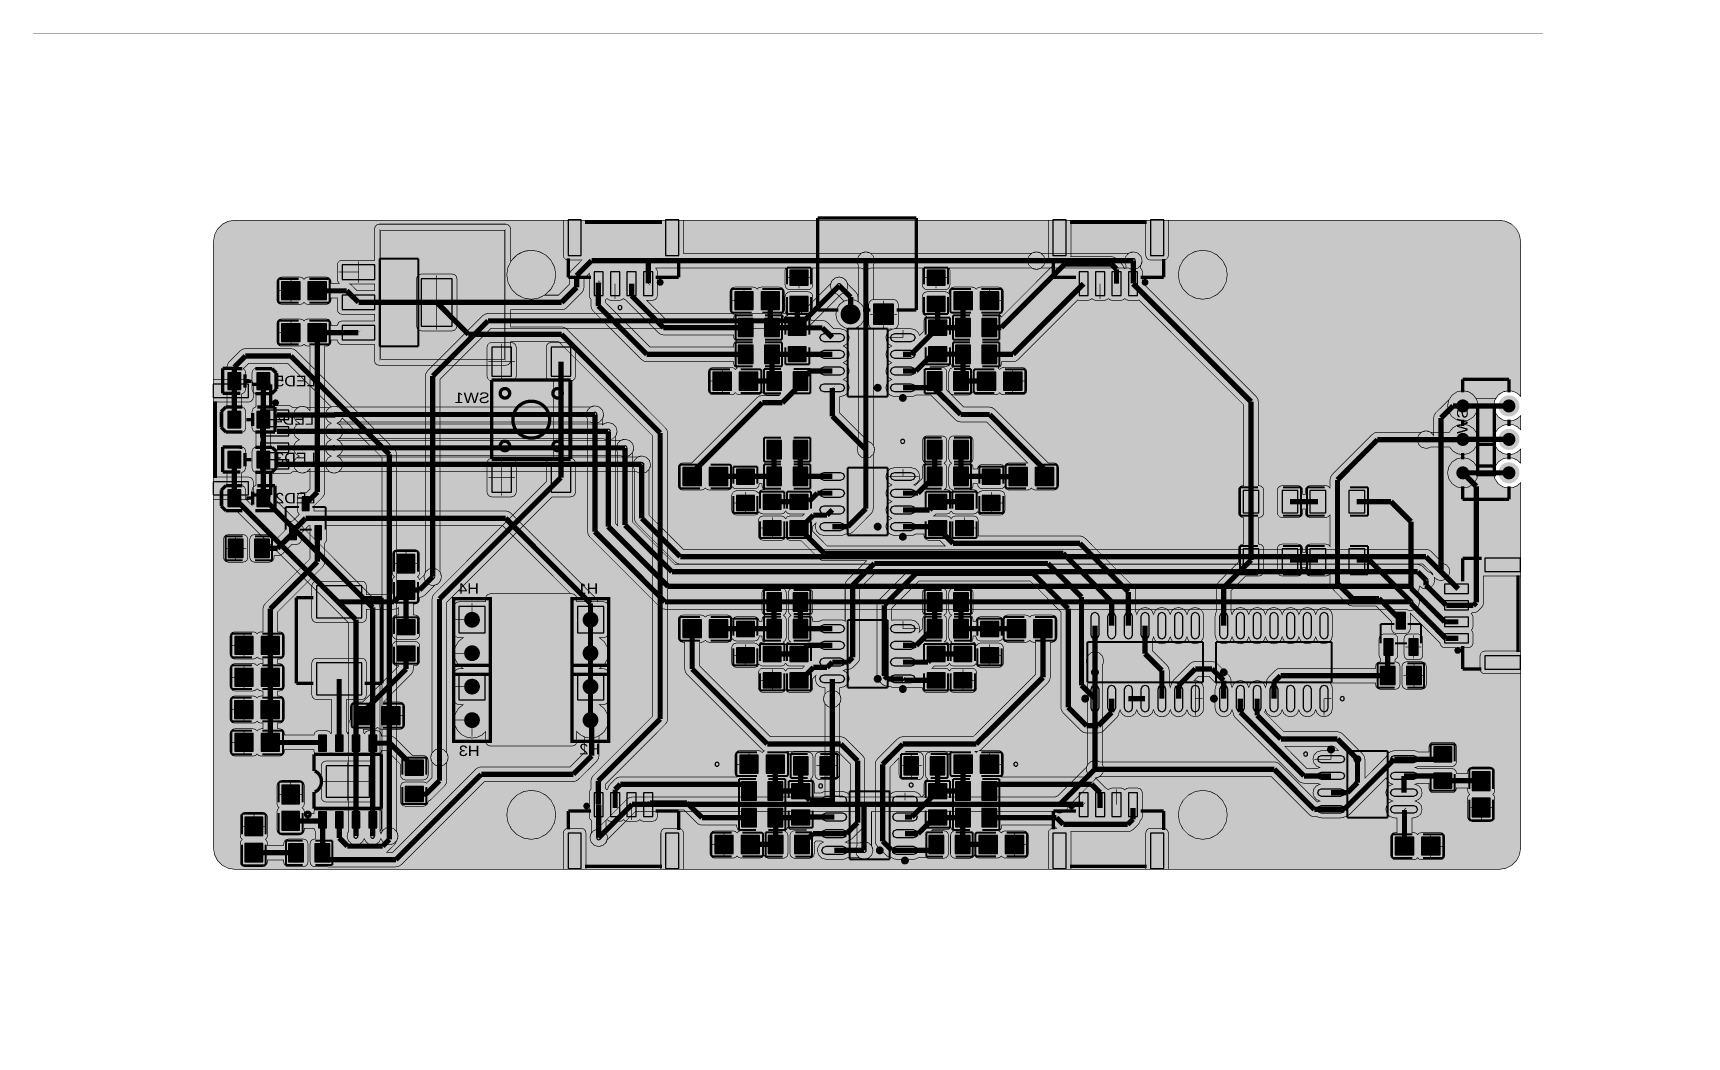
# Model space of a CAD drawing. Header units: millimetres. Extents: x -13 to 112, y -62 to 14.
import ezdxf
from ezdxf.enums import TextEntityAlignment as Align

# ---------------------------------------------------------------- set-up
doc = ezdxf.new("R2010")
doc.units = ezdxf.units.MM
for name, color, linetype, true_color in [('Bottom Layer', 7, 'Continuous', 0x0000ff), ('Bottom Silkscreen Layer', 7, 'Continuous', 0x66cc33), ('Hole Layer', 7, 'Continuous', 0x222222), ('Top Layer', 7, 'Continuous', 0xff0000), ('Top Silkscreen Layer', 7, 'Continuous', 0xffcc00)]:
    doc.layers.add(name, color=color, linetype=linetype, true_color=true_color)
doc.styles.get("Standard").update_dxf_attribs({"font": 'arial.ttf'})

msp = doc.modelspace()

# ---------------------------------------------------------------- texts
at = {"layer": 'Bottom Silkscreen Layer', "text_generation_flag": 2, "width": 1.1}
msp.add_text('LED5', height=0.8, dxfattribs=at).set_placement((8.13, -13.21), align=Align.BOTTOM_LEFT)
for s, rotation, p in [('SW1', 360, (21.34, -14.48)), ('SW4', 90, (95.86, -14.59)), ('LED4', 720, (8, -16.13)), ('LED3', 360, (8.13, -19.05)), ('LED2', 720, (8.13, -22.1)), ('H4', 360, (20.53, -28.96)), ('H1', 360, (29.59, -28.96)), ('H2', 360, (29.72, -41.15)), ('H3', 720, (20.57, -41.28))]:
    msp.add_text(s, height=0.8, rotation=rotation, dxfattribs=at).set_placement(p, align=Align.BOTTOM_LEFT)

# ---------------------------------------------------------------- hatches: boundary and pattern name
at = {"layer": 'Bottom Layer'}
for points in [[(99.64, -48), (99.56, -48.51), (99.33, -48.97), (98.97, -49.33), (98.51, -49.56), (98, -49.64), (98, -49.64), (2, -49.64), (2, -49.64), (1.49, -49.56), (1.03, -49.33), (0.67, -48.97), (0.44, -48.51), (0.36, -48), (0.36, -48), (0.36, -2), (0.36, -2), (0.44, -1.49), (0.67, -1.03), (1.03, -0.67), (1.49, -0.44), (2, -0.36), (2, -0.36), (98, -0.36), (98, -0.36), (98.51, -0.44), (98.97, -0.67), (99.33, -1.03), (99.56, -1.49), (99.64, -2), (99.64, -2), (99.64, -13.72), (99.39, -13.5), (99.08, -13.35), (98.75, -13.3), (98.31, -13.39), (97.93, -13.64), (97.68, -14.02), (97.59, -14.46), (97.68, -14.9), (97.93, -15.28), (98.31, -15.53), (98.75, -15.62), (99.08, -15.57), (99.39, -15.42), (99.64, -15.2), (99.64, -16.26), (99.39, -16.04), (99.08, -15.89), (98.75, -15.84), (98.31, -15.93), (97.93, -16.18), (97.68, -16.56), (97.59, -17), (97.68, -17.44), (97.93, -17.82), (98.31, -18.07), (98.75, -18.16), (99.08, -18.11), (99.39, -17.96), (99.64, -17.74), (99.64, -18.8), (99.39, -18.58), (99.08, -18.43), (98.75, -18.38), (98.31, -18.47), (97.93, -18.72), (97.68, -19.1), (97.59, -19.54), (97.68, -19.98), (97.93, -20.36), (98.31, -20.61), (98.75, -20.7), (99.08, -20.65), (99.39, -20.51), (99.64, -20.28), (99.64, -48)], [(23, -4.5, 1), (26, -4.5, 1)], [(23, -4.5, 1), (26, -4.5, 1)], [(74, -4.5, 1), (77, -4.5, 1)], [(74, -4.5, 1), (77, -4.5, 1)], [(47.99, -7.5, 1), (49.51, -7.5, 1)], [(47.99, -7.5, 1), (49.51, -7.5, 1)], [(52.01, -8.26), (52.01, -6.74), (50.49, -6.74), (50.49, -8.26)], [(23, -10), (21.5, -10), (21.5, -12.2), (23, -12.2)], [(27.5, -10), (26, -10), (26, -12.2), (27.5, -12.2)], [(1.45, -11.95), (1.45, -13.2), (2.45, -13.2), (2.45, -11.95)], [(3.65, -11.95), (3.65, -13.2), (4.65, -13.2), (4.65, -11.95)], [(94.45, -14.46, 1), (96.05, -14.46, 1)], [(94.45, -14.46, 1), (96.05, -14.46, 1)], [(97.95, -14.46, 1), (99.55, -14.46, 1)], [(97.95, -14.46, 1), (99.55, -14.46, 1)], [(2.45, -16.12), (2.45, -14.87), (1.45, -14.87), (1.45, -16.12)], [(4.65, -16.12), (4.65, -14.87), (3.65, -14.87), (3.65, -16.12)], [(94.45, -17, 1), (96.05, -17, 1)], [(94.45, -17, 1), (96.05, -17, 1)], [(97.95, -17, 1), (99.55, -17, 1)], [(97.95, -17, 1), (99.55, -17, 1)], [(1.45, -17.92), (1.45, -19.17), (2.45, -19.17), (2.45, -17.92)], [(3.65, -17.92), (3.65, -19.17), (4.65, -19.17), (4.65, -17.92)], [(23, -18.8), (21.5, -18.8), (21.5, -21), (23, -21)], [(27.5, -18.8), (26, -18.8), (26, -21), (27.5, -21)], [(94.45, -19.54, 1), (96.05, -19.54, 1)], [(94.45, -19.54, 1), (96.05, -19.54, 1)], [(97.95, -19.54, 1), (99.55, -19.54, 1)], [(97.95, -19.54, 1), (99.55, -19.54, 1)], [(2.45, -22.09), (2.45, -20.84), (1.45, -20.84), (1.45, -22.09)], [(4.65, -22.09), (4.65, -20.84), (3.65, -20.84), (3.65, -22.09)], [(21, -29.69), (19, -29.69), (19, -31.69), (21, -31.69)], [(30, -29.69), (28, -29.69), (28, -31.69), (30, -31.69)], [(19, -33.23, 1), (21, -33.23, 1)], [(19, -33.23, 1), (21, -33.23, 1)], [(28, -33.23, 1), (30, -33.23, 1)], [(28, -33.23, 1), (30, -33.23, 1)], [(21, -34.77), (19, -34.77), (19, -36.77), (21, -36.77)], [(30, -34.77), (28, -34.77), (28, -36.77), (30, -36.77)], [(19, -38.31, 1), (21, -38.31, 1)], [(19, -38.31, 1), (21, -38.31, 1)], [(28, -38.31, 1), (30, -38.31, 1)], [(28, -38.31, 1), (30, -38.31, 1)], [(23, -45.5, 1), (26, -45.5, 1)], [(23, -45.5, 1), (26, -45.5, 1)], [(74, -45.5, 1), (77, -45.5, 1)], [(74, -45.5, 1), (77, -45.5, 1)]]:
    msp.add_hatch(color=256, dxfattribs=at).paths.add_polyline_path(points)
h = msp.add_hatch(color=256, dxfattribs=at)
h.paths.add_polyline_path([(99.64, -48), (99.56, -48.51), (99.33, -48.97), (98.97, -49.33), (98.51, -49.56), (98, -49.64), (98, -49.64), (2, -49.64), (2, -49.64), (1.49, -49.56), (1.03, -49.33), (0.67, -48.97), (0.44, -48.51), (0.36, -48), (0.36, -48), (0.36, -2), (0.36, -2), (0.44, -1.49), (0.67, -1.03), (1.03, -0.67), (1.49, -0.44), (2, -0.36), (2, -0.36), (98, -0.36), (98, -0.36), (98.51, -0.44), (98.97, -0.67), (99.33, -1.03), (99.56, -1.49), (99.64, -2), (99.64, -2), (99.64, -13.72), (99.39, -13.5), (99.08, -13.35), (98.75, -13.3), (98.31, -13.39), (97.93, -13.64), (97.68, -14.02), (97.59, -14.46), (97.68, -14.9), (97.93, -15.28), (98.31, -15.53), (98.75, -15.62), (99.08, -15.57), (99.39, -15.42), (99.64, -15.2), (99.64, -16.26), (99.39, -16.04), (99.08, -15.89), (98.75, -15.84), (98.31, -15.93), (97.93, -16.18), (97.68, -16.56), (97.59, -17), (97.68, -17.44), (97.93, -17.82), (98.31, -18.07), (98.75, -18.16), (99.08, -18.11), (99.39, -17.96), (99.64, -17.74), (99.64, -18.8), (99.39, -18.58), (99.08, -18.43), (98.75, -18.38), (98.31, -18.47), (97.93, -18.72), (97.68, -19.1), (97.59, -19.54), (97.68, -19.98), (97.93, -20.36), (98.31, -20.61), (98.75, -20.7), (99.08, -20.65), (99.39, -20.51), (99.64, -20.28), (99.64, -48)])
h.paths.add_polyline_path([(91.31, -29.99), (91.64, -29.91), (91.88, -29.66), (91.97, -29.33), (91.88, -28.99), (91.62, -28.75), (91.88, -28.5), (91.98, -28.16), (91.98, -28.15), (91.98, -28.14), (92.19, -28.3), (92.46, -28.35), (92.79, -28.26), (93.03, -28.02), (93.12, -27.69), (93.11, -27.58), (93.08, -27.47), (93.08, -27.47), (93.31, -27.65), (93.6, -27.72), (93.93, -27.63), (94.17, -27.38), (94.26, -27.05), (94.2, -26.76), (94.01, -26.53), (93.74, -26.41), (92.85, -25.51), (92.85, -25.51), (92.67, -25.39), (92.45, -25.35), (92.45, -25.35), (36.05, -25.35), (33.45, -22.76), (33.45, -19.28), (33.53, -19.11), (33.56, -18.92), (33.47, -18.59), (33.22, -18.35), (32.89, -18.26), (32.56, -18.35), (32.32, -18.59), (32.23, -18.92), (32.26, -19.11), (32.33, -19.28), (32.33, -22.99), (32.33, -22.99), (32.38, -23.2), (32.5, -23.38), (35.42, -26.3), (35.42, -26.3), (35.6, -26.42), (35.81, -26.47), (92.22, -26.47), (92.95, -27.19), (92.96, -27.23), (92.97, -27.27), (92.97, -27.27), (92.8, -27.12), (92.6, -27.04), (92.22, -26.66), (92.22, -26.66), (92.03, -26.54), (91.82, -26.49), (35.41, -26.49), (32.18, -23.26), (32.18, -18.01), (32.26, -17.84), (32.29, -17.65), (32.2, -17.32), (31.95, -17.08), (31.62, -16.99), (31.29, -17.08), (31.05, -17.32), (30.96, -17.65), (30.99, -17.84), (31.06, -18.01), (31.06, -23.5), (31.06, -23.5), (31.07, -23.52), (31.07, -23.55), (30.91, -23.39), (30.91, -16.74), (30.99, -16.57), (31.02, -16.38), (30.93, -16.05), (30.68, -15.81), (30.35, -15.72), (30.11, -15.77), (29.9, -15.9), (29.9, -15.47), (29.97, -15.3), (30, -15.11), (29.91, -14.78), (29.67, -14.54), (29.34, -14.45), (29.01, -14.54), (28.76, -14.78), (28.67, -15.11), (28.7, -15.3), (28.78, -15.47), (28.78, -24), (28.78, -24), (28.82, -24.22), (28.94, -24.4), (28.94, -24.4), (34.27, -29.73), (34.27, -29.73), (34.45, -29.85), (34.66, -29.89), (90.95, -29.89), (91.12, -29.97)])
h = msp.add_hatch(color=256, dxfattribs=at)
h.paths.add_polyline_path([(99.64, -48), (99.56, -48.51), (99.33, -48.97), (98.97, -49.33), (98.51, -49.56), (98, -49.64), (98, -49.64), (2, -49.64), (2, -49.64), (1.49, -49.56), (1.03, -49.33), (0.67, -48.97), (0.44, -48.51), (0.36, -48), (0.36, -48), (0.36, -2), (0.36, -2), (0.44, -1.49), (0.67, -1.03), (1.03, -0.67), (1.49, -0.44), (2, -0.36), (2, -0.36), (98, -0.36), (98, -0.36), (98.51, -0.44), (98.97, -0.67), (99.33, -1.03), (99.56, -1.49), (99.64, -2), (99.64, -2), (99.64, -13.72), (99.39, -13.5), (99.08, -13.35), (98.75, -13.3), (98.31, -13.39), (97.93, -13.64), (97.68, -14.02), (97.59, -14.46), (97.68, -14.9), (97.93, -15.28), (98.31, -15.53), (98.75, -15.62), (99.08, -15.57), (99.39, -15.42), (99.64, -15.2), (99.64, -16.26), (99.39, -16.04), (99.08, -15.89), (98.75, -15.84), (98.31, -15.93), (97.93, -16.18), (97.68, -16.56), (97.59, -17), (97.68, -17.44), (97.93, -17.82), (98.31, -18.07), (98.75, -18.16), (99.08, -18.11), (99.39, -17.96), (99.64, -17.74), (99.64, -18.8), (99.39, -18.58), (99.08, -18.43), (98.75, -18.38), (98.31, -18.47), (97.93, -18.72), (97.68, -19.1), (97.59, -19.54), (97.68, -19.98), (97.93, -20.36), (98.31, -20.61), (98.75, -20.7), (99.08, -20.65), (99.39, -20.51), (99.64, -20.28), (99.64, -48)])
h.paths.add_polyline_path([(91.31, -29.99), (91.64, -29.91), (91.88, -29.66), (91.97, -29.33), (91.88, -28.99), (91.62, -28.75), (91.88, -28.5), (91.98, -28.16), (91.98, -28.15), (91.98, -28.14), (92.19, -28.3), (92.46, -28.35), (92.79, -28.26), (93.03, -28.02), (93.12, -27.69), (93.11, -27.58), (93.08, -27.47), (93.08, -27.47), (93.31, -27.65), (93.6, -27.72), (93.93, -27.63), (94.17, -27.38), (94.26, -27.05), (94.2, -26.76), (94.01, -26.53), (93.74, -26.41), (92.85, -25.51), (92.85, -25.51), (92.67, -25.39), (92.45, -25.35), (92.45, -25.35), (36.05, -25.35), (33.45, -22.76), (33.45, -19.28), (33.53, -19.11), (33.56, -18.92), (33.47, -18.59), (33.22, -18.35), (32.89, -18.26), (32.56, -18.35), (32.32, -18.59), (32.23, -18.92), (32.26, -19.11), (32.33, -19.28), (32.33, -22.99), (32.33, -22.99), (32.38, -23.2), (32.5, -23.38), (35.42, -26.3), (35.42, -26.3), (35.6, -26.42), (35.81, -26.47), (92.22, -26.47), (92.95, -27.19), (92.96, -27.23), (92.97, -27.27), (92.97, -27.27), (92.8, -27.12), (92.6, -27.04), (92.22, -26.66), (92.22, -26.66), (92.03, -26.54), (91.82, -26.49), (35.41, -26.49), (32.18, -23.26), (32.18, -18.01), (32.26, -17.84), (32.29, -17.65), (32.2, -17.32), (31.95, -17.08), (31.62, -16.99), (31.29, -17.08), (31.05, -17.32), (30.96, -17.65), (30.99, -17.84), (31.06, -18.01), (31.06, -23.5), (31.06, -23.5), (31.07, -23.52), (31.07, -23.55), (30.91, -23.39), (30.91, -16.74), (30.99, -16.57), (31.02, -16.38), (30.93, -16.05), (30.68, -15.81), (30.35, -15.72), (30.11, -15.77), (29.9, -15.9), (29.9, -15.47), (29.97, -15.3), (30, -15.11), (29.91, -14.78), (29.67, -14.54), (29.34, -14.45), (29.01, -14.54), (28.76, -14.78), (28.67, -15.11), (28.7, -15.3), (28.78, -15.47), (28.78, -24), (28.78, -24), (28.82, -24.22), (28.94, -24.4), (28.94, -24.4), (34.27, -29.73), (34.27, -29.73), (34.45, -29.85), (34.66, -29.89), (90.95, -29.89), (91.12, -29.97)])
h.paths.add_polyline_path([(16.35, -27.43), (16.44, -27.76), (16.69, -28.01), (17.02, -28.1), (17.35, -28.01), (17.59, -27.76), (17.68, -27.43), (17.65, -27.25), (17.58, -27.07), (17.58, -12.42), (21.44, -8.56), (45.21, -8.56), (45.21, -8.56), (45.43, -8.52), (45.61, -8.4), (45.61, -8.4), (48.02, -5.98), (48.29, -5.86), (48.48, -5.62), (48.54, -5.33), (48.45, -5), (48.21, -4.76), (47.88, -4.67), (47.59, -4.74), (47.36, -4.92), (47.23, -5.19), (44.98, -7.44), (21.21, -7.44), (21.21, -7.44), (21, -7.49), (20.81, -7.61), (20.81, -7.61), (16.62, -11.8), (16.62, -11.8), (16.5, -11.98), (16.46, -12.19), (16.46, -27.07), (16.38, -27.25)])
h = msp.add_hatch(color=256, dxfattribs=at)
h.paths.add_polyline_path([(99.64, -48), (99.56, -48.51), (99.33, -48.97), (98.97, -49.33), (98.51, -49.56), (98, -49.64), (98, -49.64), (2, -49.64), (2, -49.64), (1.49, -49.56), (1.03, -49.33), (0.67, -48.97), (0.44, -48.51), (0.36, -48), (0.36, -48), (0.36, -2), (0.36, -2), (0.44, -1.49), (0.67, -1.03), (1.03, -0.67), (1.49, -0.44), (2, -0.36), (2, -0.36), (98, -0.36), (98, -0.36), (98.51, -0.44), (98.97, -0.67), (99.33, -1.03), (99.56, -1.49), (99.64, -2), (99.64, -2), (99.64, -13.72), (99.39, -13.5), (99.08, -13.35), (98.75, -13.3), (98.31, -13.39), (97.93, -13.64), (97.68, -14.02), (97.59, -14.46), (97.68, -14.9), (97.93, -15.28), (98.31, -15.53), (98.75, -15.62), (99.08, -15.57), (99.39, -15.42), (99.64, -15.2), (99.64, -16.26), (99.39, -16.04), (99.08, -15.89), (98.75, -15.84), (98.31, -15.93), (97.93, -16.18), (97.68, -16.56), (97.59, -17), (97.68, -17.44), (97.93, -17.82), (98.31, -18.07), (98.75, -18.16), (99.08, -18.11), (99.39, -17.96), (99.64, -17.74), (99.64, -18.8), (99.39, -18.58), (99.08, -18.43), (98.75, -18.38), (98.31, -18.47), (97.93, -18.72), (97.68, -19.1), (97.59, -19.54), (97.68, -19.98), (97.93, -20.36), (98.31, -20.61), (98.75, -20.7), (99.08, -20.65), (99.39, -20.51), (99.64, -20.28), (99.64, -48)])
h.paths.add_polyline_path([(91.31, -29.99), (91.64, -29.91), (91.88, -29.66), (91.97, -29.33), (91.88, -28.99), (91.62, -28.75), (91.88, -28.5), (91.98, -28.16), (91.98, -28.15), (91.98, -28.14), (92.19, -28.3), (92.46, -28.35), (92.79, -28.26), (93.03, -28.02), (93.12, -27.69), (93.11, -27.58), (93.08, -27.47), (93.08, -27.47), (93.31, -27.65), (93.6, -27.72), (93.93, -27.63), (94.17, -27.38), (94.26, -27.05), (94.2, -26.76), (94.01, -26.53), (93.74, -26.41), (92.85, -25.51), (92.85, -25.51), (92.67, -25.39), (92.45, -25.35), (92.45, -25.35), (36.05, -25.35), (33.45, -22.76), (33.45, -19.28), (33.53, -19.11), (33.56, -18.92), (33.47, -18.59), (33.22, -18.35), (32.89, -18.26), (32.56, -18.35), (32.32, -18.59), (32.23, -18.92), (32.26, -19.11), (32.33, -19.28), (32.33, -22.99), (32.33, -22.99), (32.38, -23.2), (32.5, -23.38), (35.42, -26.3), (35.42, -26.3), (35.6, -26.42), (35.81, -26.47), (92.22, -26.47), (92.95, -27.19), (92.96, -27.23), (92.97, -27.27), (92.97, -27.27), (92.8, -27.12), (92.6, -27.04), (92.22, -26.66), (92.22, -26.66), (92.03, -26.54), (91.82, -26.49), (35.41, -26.49), (32.18, -23.26), (32.18, -18.01), (32.26, -17.84), (32.29, -17.65), (32.2, -17.32), (31.95, -17.08), (31.62, -16.99), (31.29, -17.08), (31.05, -17.32), (30.96, -17.65), (30.99, -17.84), (31.06, -18.01), (31.06, -23.5), (31.06, -23.5), (31.07, -23.52), (31.07, -23.55), (30.91, -23.39), (30.91, -16.74), (30.99, -16.57), (31.02, -16.38), (30.93, -16.05), (30.68, -15.81), (30.35, -15.72), (30.11, -15.77), (29.9, -15.9), (29.9, -15.47), (29.97, -15.3), (30, -15.11), (29.91, -14.78), (29.67, -14.54), (29.34, -14.45), (29.01, -14.54), (28.76, -14.78), (28.67, -15.11), (28.7, -15.3), (28.78, -15.47), (28.78, -24), (28.78, -24), (28.82, -24.22), (28.94, -24.4), (28.94, -24.4), (34.27, -29.73), (34.27, -29.73), (34.45, -29.85), (34.66, -29.89), (90.95, -29.89), (91.12, -29.97)])
h.paths.add_polyline_path([(16.35, -27.43), (16.44, -27.76), (16.69, -28.01), (17.02, -28.1), (17.35, -28.01), (17.59, -27.76), (17.68, -27.43), (17.65, -27.25), (17.58, -27.07), (17.58, -12.42), (21.44, -8.56), (45.21, -8.56), (45.21, -8.56), (45.43, -8.52), (45.61, -8.4), (45.61, -8.4), (48.02, -5.98), (48.29, -5.86), (48.48, -5.62), (48.54, -5.33), (48.45, -5), (48.21, -4.76), (47.88, -4.67), (47.59, -4.74), (47.36, -4.92), (47.23, -5.19), (44.98, -7.44), (21.21, -7.44), (21.21, -7.44), (21, -7.49), (20.81, -7.61), (20.81, -7.61), (16.62, -11.8), (16.62, -11.8), (16.5, -11.98), (16.46, -12.19), (16.46, -27.07), (16.38, -27.25)])
h.paths.add_polyline_path([(49.78, -48.87), (50.12, -48.78), (50.36, -48.54), (50.45, -48.2), (50.42, -48.02), (50.34, -47.85), (50.34, -45.26), (64.29, -45.26), (64.46, -45.34), (64.64, -45.37), (64.93, -45.3), (65.16, -45.11), (65.29, -44.85), (65.29, -44.85), (67.45, -42.68), (67.72, -42.56), (67.91, -42.33), (67.97, -42.04), (67.95, -41.85), (67.87, -41.68), (67.87, -34.14), (67.95, -33.97), (67.97, -33.78), (67.88, -33.45), (67.64, -33.21), (67.31, -33.12), (66.98, -33.21), (66.74, -33.45), (66.65, -33.78), (66.67, -33.97), (66.75, -34.14), (66.75, -41.68), (66.7, -41.78), (66.66, -41.9), (64.5, -44.06), (64.39, -44.09), (64.29, -44.15), (49.79, -44.15), (49.79, -44.15), (47.91, -44.15), (47.91, -37.06), (47.99, -36.89), (48.02, -36.7), (47.93, -36.37), (47.69, -36.13), (47.36, -36.04), (47.02, -36.13), (46.78, -36.37), (46.69, -36.7), (46.72, -36.89), (46.8, -37.06), (46.8, -44.15), (32.16, -44.15), (32.16, -44.15), (31.95, -44.19), (31.77, -44.31), (31.77, -44.31), (29.48, -46.6), (29.21, -46.72), (29.02, -46.95), (28.96, -47.24), (29.05, -47.58), (29.29, -47.82), (29.62, -47.91), (29.91, -47.84), (30.14, -47.65), (30.27, -47.39), (32.39, -45.26), (47.35, -45.26), (47.35, -45.26), (49.23, -45.26), (49.23, -47.85), (49.15, -48.02), (49.12, -48.2), (49.21, -48.54), (49.45, -48.78)])
h = msp.add_hatch(color=256, dxfattribs=at)
h.paths.add_polyline_path([(99.64, -48), (99.56, -48.51), (99.33, -48.97), (98.97, -49.33), (98.51, -49.56), (98, -49.64), (98, -49.64), (2, -49.64), (2, -49.64), (1.49, -49.56), (1.03, -49.33), (0.67, -48.97), (0.44, -48.51), (0.36, -48), (0.36, -48), (0.36, -2), (0.36, -2), (0.44, -1.49), (0.67, -1.03), (1.03, -0.67), (1.49, -0.44), (2, -0.36), (2, -0.36), (98, -0.36), (98, -0.36), (98.51, -0.44), (98.97, -0.67), (99.33, -1.03), (99.56, -1.49), (99.64, -2), (99.64, -2), (99.64, -13.72), (99.39, -13.5), (99.08, -13.35), (98.75, -13.3), (98.31, -13.39), (97.93, -13.64), (97.68, -14.02), (97.59, -14.46), (97.68, -14.9), (97.93, -15.28), (98.31, -15.53), (98.75, -15.62), (99.08, -15.57), (99.39, -15.42), (99.64, -15.2), (99.64, -16.26), (99.39, -16.04), (99.08, -15.89), (98.75, -15.84), (98.31, -15.93), (97.93, -16.18), (97.68, -16.56), (97.59, -17), (97.68, -17.44), (97.93, -17.82), (98.31, -18.07), (98.75, -18.16), (99.08, -18.11), (99.39, -17.96), (99.64, -17.74), (99.64, -18.8), (99.39, -18.58), (99.08, -18.43), (98.75, -18.38), (98.31, -18.47), (97.93, -18.72), (97.68, -19.1), (97.59, -19.54), (97.68, -19.98), (97.93, -20.36), (98.31, -20.61), (98.75, -20.7), (99.08, -20.65), (99.39, -20.51), (99.64, -20.28), (99.64, -48)])
h.paths.add_polyline_path([(91.31, -29.99), (91.64, -29.91), (91.88, -29.66), (91.97, -29.33), (91.88, -28.99), (91.62, -28.75), (91.88, -28.5), (91.98, -28.16), (91.98, -28.15), (91.98, -28.14), (92.19, -28.3), (92.46, -28.35), (92.79, -28.26), (93.03, -28.02), (93.12, -27.69), (93.11, -27.58), (93.08, -27.47), (93.08, -27.47), (93.31, -27.65), (93.6, -27.72), (93.93, -27.63), (94.17, -27.38), (94.26, -27.05), (94.2, -26.76), (94.01, -26.53), (93.74, -26.41), (92.85, -25.51), (92.85, -25.51), (92.67, -25.39), (92.45, -25.35), (92.45, -25.35), (36.05, -25.35), (33.45, -22.76), (33.45, -19.28), (33.53, -19.11), (33.56, -18.92), (33.47, -18.59), (33.22, -18.35), (32.89, -18.26), (32.56, -18.35), (32.32, -18.59), (32.23, -18.92), (32.26, -19.11), (32.33, -19.28), (32.33, -22.99), (32.33, -22.99), (32.38, -23.2), (32.5, -23.38), (35.42, -26.3), (35.42, -26.3), (35.6, -26.42), (35.81, -26.47), (92.22, -26.47), (92.95, -27.19), (92.96, -27.23), (92.97, -27.27), (92.97, -27.27), (92.8, -27.12), (92.6, -27.04), (92.22, -26.66), (92.22, -26.66), (92.03, -26.54), (91.82, -26.49), (35.41, -26.49), (32.18, -23.26), (32.18, -18.01), (32.26, -17.84), (32.29, -17.65), (32.2, -17.32), (31.95, -17.08), (31.62, -16.99), (31.29, -17.08), (31.05, -17.32), (30.96, -17.65), (30.99, -17.84), (31.06, -18.01), (31.06, -23.5), (31.06, -23.5), (31.07, -23.52), (31.07, -23.55), (30.91, -23.39), (30.91, -16.74), (30.99, -16.57), (31.02, -16.38), (30.93, -16.05), (30.68, -15.81), (30.35, -15.72), (30.11, -15.77), (29.9, -15.9), (29.9, -15.47), (29.97, -15.3), (30, -15.11), (29.91, -14.78), (29.67, -14.54), (29.34, -14.45), (29.01, -14.54), (28.76, -14.78), (28.67, -15.11), (28.7, -15.3), (28.78, -15.47), (28.78, -24), (28.78, -24), (28.82, -24.22), (28.94, -24.4), (28.94, -24.4), (34.27, -29.73), (34.27, -29.73), (34.45, -29.85), (34.66, -29.89), (90.95, -29.89), (91.12, -29.97)])
h.paths.add_polyline_path([(16.35, -27.43), (16.44, -27.76), (16.69, -28.01), (17.02, -28.1), (17.35, -28.01), (17.59, -27.76), (17.68, -27.43), (17.65, -27.25), (17.58, -27.07), (17.58, -12.42), (21.44, -8.56), (45.21, -8.56), (45.21, -8.56), (45.43, -8.52), (45.61, -8.4), (45.61, -8.4), (48.02, -5.98), (48.29, -5.86), (48.48, -5.62), (48.54, -5.33), (48.45, -5), (48.21, -4.76), (47.88, -4.67), (47.59, -4.74), (47.36, -4.92), (47.23, -5.19), (44.98, -7.44), (21.21, -7.44), (21.21, -7.44), (21, -7.49), (20.81, -7.61), (20.81, -7.61), (16.62, -11.8), (16.62, -11.8), (16.5, -11.98), (16.46, -12.19), (16.46, -27.07), (16.38, -27.25)])
h.paths.add_polyline_path([(49.78, -48.87), (50.12, -48.78), (50.36, -48.54), (50.45, -48.2), (50.42, -48.02), (50.34, -47.85), (50.34, -45.26), (64.29, -45.26), (64.46, -45.34), (64.64, -45.37), (64.93, -45.3), (65.16, -45.11), (65.29, -44.85), (65.29, -44.85), (67.45, -42.68), (67.72, -42.56), (67.91, -42.33), (67.97, -42.04), (67.95, -41.85), (67.87, -41.68), (67.87, -34.14), (67.95, -33.97), (67.97, -33.78), (67.88, -33.45), (67.64, -33.21), (67.31, -33.12), (66.98, -33.21), (66.74, -33.45), (66.65, -33.78), (66.67, -33.97), (66.75, -34.14), (66.75, -41.68), (66.7, -41.78), (66.66, -41.9), (64.5, -44.06), (64.39, -44.09), (64.29, -44.15), (49.79, -44.15), (49.79, -44.15), (47.91, -44.15), (47.91, -37.06), (47.99, -36.89), (48.02, -36.7), (47.93, -36.37), (47.69, -36.13), (47.36, -36.04), (47.02, -36.13), (46.78, -36.37), (46.69, -36.7), (46.72, -36.89), (46.8, -37.06), (46.8, -44.15), (32.16, -44.15), (32.16, -44.15), (31.95, -44.19), (31.77, -44.31), (31.77, -44.31), (29.48, -46.6), (29.21, -46.72), (29.02, -46.95), (28.96, -47.24), (29.05, -47.58), (29.29, -47.82), (29.62, -47.91), (29.91, -47.84), (30.14, -47.65), (30.27, -47.39), (32.39, -45.26), (47.35, -45.26), (47.35, -45.26), (49.23, -45.26), (49.23, -47.85), (49.15, -48.02), (49.12, -48.2), (49.21, -48.54), (49.45, -48.78)])
h.paths.add_polyline_path([(13.72, -47.78), (14.05, -47.69), (14.29, -47.45), (14.38, -47.12), (14.35, -46.93), (14.27, -46.76), (14.27, -18.14), (14.27, -18.14), (14.23, -17.93), (14.11, -17.75), (14.11, -17.75), (6.64, -10.27), (6.64, -10.27), (6.46, -10.15), (6.24, -10.11), (2.79, -10.11), (2.79, -10.11), (2.58, -10.15), (2.4, -10.27), (2.4, -10.27), (1.55, -11.12), (1.55, -11.12), (1.43, -11.3), (1.39, -11.51), (1.39, -11.51), (1.39, -11.59), (1.17, -11.72), (1.09, -11.95), (1.09, -11.95), (1.09, -13.2), (1.09, -13.2), (1.17, -13.43), (1.39, -13.55), (1.39, -14.52), (1.17, -14.64), (1.09, -14.87), (1.09, -16.12), (1.14, -16.3), (1.27, -16.43), (1.45, -16.48), (2.45, -16.48), (2.63, -16.43), (2.76, -16.3), (2.81, -16.12), (2.81, -16.12), (2.81, -14.87), (2.81, -14.87), (2.72, -14.64), (2.51, -14.52), (2.51, -13.55), (2.72, -13.43), (2.81, -13.2), (2.81, -11.95), (2.76, -11.76), (2.62, -11.63), (3.03, -11.23), (6.01, -11.23), (9.3, -14.52), (9.23, -14.55), (9.17, -14.58), (7.47, -14.58), (7.3, -14.51), (7.11, -14.48), (6.78, -14.57), (6.54, -14.81), (6.45, -15.14), (6.5, -15.41), (6.66, -15.63), (6.89, -15.77), (6.66, -15.91), (6.5, -16.13), (6.45, -16.39), (6.5, -16.66), (6.66, -16.88), (6.89, -17.02), (6.66, -17.16), (6.5, -17.38), (6.45, -17.64), (6.5, -17.91), (6.66, -18.13), (6.89, -18.27), (6.66, -18.41), (6.5, -18.63), (6.45, -18.89), (6.54, -19.22), (6.78, -19.47), (7.11, -19.56), (7.3, -19.53), (7.47, -19.45), (9.17, -19.45), (9.34, -19.53), (9.53, -19.56), (9.86, -19.47), (10.1, -19.22), (10.19, -18.89), (10.13, -18.63), (9.98, -18.41), (9.75, -18.27), (9.98, -18.13), (10.13, -17.91), (10.19, -17.64), (10.13, -17.38), (9.98, -17.16), (9.75, -17.02), (9.98, -16.88), (10.13, -16.66), (10.19, -16.39), (10.13, -16.13), (9.98, -15.91), (9.75, -15.77), (9.99, -15.61), (10.15, -15.37), (13.16, -18.37), (13.16, -46.76), (13.11, -46.84), (13.08, -46.93), (13.05, -46.84), (13, -46.76), (13, -29.76), (13, -29.76), (12.96, -29.55), (12.84, -29.37), (12.84, -29.37), (5.01, -21.53), (5.01, -20.84), (5.01, -20.84), (4.92, -20.61), (4.71, -20.48), (4.71, -19.52), (4.92, -19.4), (5.01, -19.17), (5.01, -19.17), (5.01, -17.92), (5.01, -17.92), (4.92, -17.69), (4.71, -17.56), (4.71, -16.47), (4.92, -16.35), (5.01, -16.12), (5.01, -14.87), (4.92, -14.64), (4.71, -14.52), (4.71, -13.55), (4.92, -13.43), (5.01, -13.2), (5.01, -13.2), (5.01, -11.95), (5.01, -11.95), (4.96, -11.77), (4.83, -11.64), (4.65, -11.59), (3.65, -11.59), (3.47, -11.64), (3.34, -11.77), (3.29, -11.95), (3.29, -13.2), (3.38, -13.43), (3.59, -13.55), (3.59, -14.52), (3.38, -14.64), (3.29, -14.87), (3.29, -14.87), (3.29, -16.12), (3.29, -16.12), (3.38, -16.35), (3.59, -16.47), (3.59, -17.56), (3.38, -17.69), (3.29, -17.92), (3.29, -19.17), (3.38, -19.4), (3.59, -19.52), (3.59, -20.48), (3.38, -20.61), (3.29, -20.84), (3.29, -20.84), (3.29, -22.02), (2.81, -21.53), (2.81, -20.84), (2.81, -20.84), (2.72, -20.61), (2.51, -20.48), (2.51, -19.52), (2.72, -19.4), (2.81, -19.17), (2.81, -17.92), (2.76, -17.74), (2.63, -17.61), (2.45, -17.56), (1.45, -17.56), (1.27, -17.61), (1.14, -17.74), (1.09, -17.92), (1.09, -17.92), (1.09, -19.17), (1.09, -19.17), (1.17, -19.4), (1.39, -19.52), (1.39, -20.48), (1.17, -20.61), (1.09, -20.84), (1.09, -22.09), (1.14, -22.27), (1.27, -22.4), (1.45, -22.45), (2.14, -22.45), (10.62, -30.92), (10.62, -46.76), (10.54, -46.93), (10.51, -47.12), (10.6, -47.45), (10.84, -47.69), (11.18, -47.78), (11.45, -47.72), (11.68, -47.55), (11.81, -47.31), (11.95, -47.55), (12.17, -47.72), (12.45, -47.78), (12.72, -47.72), (12.95, -47.55), (13.08, -47.31), (13.22, -47.55), (13.44, -47.72)])
h = msp.add_hatch(color=256, dxfattribs=at)
h.paths.add_polyline_path([(99.64, -48), (99.56, -48.51), (99.33, -48.97), (98.97, -49.33), (98.51, -49.56), (98, -49.64), (98, -49.64), (2, -49.64), (2, -49.64), (1.49, -49.56), (1.03, -49.33), (0.67, -48.97), (0.44, -48.51), (0.36, -48), (0.36, -48), (0.36, -2), (0.36, -2), (0.44, -1.49), (0.67, -1.03), (1.03, -0.67), (1.49, -0.44), (2, -0.36), (2, -0.36), (98, -0.36), (98, -0.36), (98.51, -0.44), (98.97, -0.67), (99.33, -1.03), (99.56, -1.49), (99.64, -2), (99.64, -2), (99.64, -13.72), (99.39, -13.5), (99.08, -13.35), (98.75, -13.3), (98.31, -13.39), (97.93, -13.64), (97.68, -14.02), (97.59, -14.46), (97.68, -14.9), (97.93, -15.28), (98.31, -15.53), (98.75, -15.62), (99.08, -15.57), (99.39, -15.42), (99.64, -15.2), (99.64, -16.26), (99.39, -16.04), (99.08, -15.89), (98.75, -15.84), (98.31, -15.93), (97.93, -16.18), (97.68, -16.56), (97.59, -17), (97.68, -17.44), (97.93, -17.82), (98.31, -18.07), (98.75, -18.16), (99.08, -18.11), (99.39, -17.96), (99.64, -17.74), (99.64, -18.8), (99.39, -18.58), (99.08, -18.43), (98.75, -18.38), (98.31, -18.47), (97.93, -18.72), (97.68, -19.1), (97.59, -19.54), (97.68, -19.98), (97.93, -20.36), (98.31, -20.61), (98.75, -20.7), (99.08, -20.65), (99.39, -20.51), (99.64, -20.28), (99.64, -48)])
h.paths.add_polyline_path([(91.31, -29.99), (91.64, -29.91), (91.88, -29.66), (91.97, -29.33), (91.88, -28.99), (91.62, -28.75), (91.88, -28.5), (91.98, -28.16), (91.98, -28.15), (91.98, -28.14), (92.19, -28.3), (92.46, -28.35), (92.79, -28.26), (93.03, -28.02), (93.12, -27.69), (93.11, -27.58), (93.08, -27.47), (93.08, -27.47), (93.31, -27.65), (93.6, -27.72), (93.93, -27.63), (94.17, -27.38), (94.26, -27.05), (94.2, -26.76), (94.01, -26.53), (93.74, -26.41), (92.85, -25.51), (92.85, -25.51), (92.67, -25.39), (92.45, -25.35), (92.45, -25.35), (36.05, -25.35), (33.45, -22.76), (33.45, -19.28), (33.53, -19.11), (33.56, -18.92), (33.47, -18.59), (33.22, -18.35), (32.89, -18.26), (32.56, -18.35), (32.32, -18.59), (32.23, -18.92), (32.26, -19.11), (32.33, -19.28), (32.33, -22.99), (32.33, -22.99), (32.38, -23.2), (32.5, -23.38), (35.42, -26.3), (35.42, -26.3), (35.6, -26.42), (35.81, -26.47), (92.22, -26.47), (92.95, -27.19), (92.96, -27.23), (92.97, -27.27), (92.97, -27.27), (92.8, -27.12), (92.6, -27.04), (92.22, -26.66), (92.22, -26.66), (92.03, -26.54), (91.82, -26.49), (35.41, -26.49), (32.18, -23.26), (32.18, -18.01), (32.26, -17.84), (32.29, -17.65), (32.2, -17.32), (31.95, -17.08), (31.62, -16.99), (31.29, -17.08), (31.05, -17.32), (30.96, -17.65), (30.99, -17.84), (31.06, -18.01), (31.06, -23.5), (31.06, -23.5), (31.07, -23.52), (31.07, -23.55), (30.91, -23.39), (30.91, -16.74), (30.99, -16.57), (31.02, -16.38), (30.93, -16.05), (30.68, -15.81), (30.35, -15.72), (30.11, -15.77), (29.9, -15.9), (29.9, -15.47), (29.97, -15.3), (30, -15.11), (29.91, -14.78), (29.67, -14.54), (29.34, -14.45), (29.01, -14.54), (28.76, -14.78), (28.67, -15.11), (28.7, -15.3), (28.78, -15.47), (28.78, -24), (28.78, -24), (28.82, -24.22), (28.94, -24.4), (28.94, -24.4), (34.27, -29.73), (34.27, -29.73), (34.45, -29.85), (34.66, -29.89), (90.95, -29.89), (91.12, -29.97)])
h.paths.add_polyline_path([(16.35, -27.43), (16.44, -27.76), (16.69, -28.01), (17.02, -28.1), (17.35, -28.01), (17.59, -27.76), (17.68, -27.43), (17.65, -27.25), (17.58, -27.07), (17.58, -12.42), (21.44, -8.56), (45.21, -8.56), (45.21, -8.56), (45.43, -8.52), (45.61, -8.4), (45.61, -8.4), (48.02, -5.98), (48.29, -5.86), (48.48, -5.62), (48.54, -5.33), (48.45, -5), (48.21, -4.76), (47.88, -4.67), (47.59, -4.74), (47.36, -4.92), (47.23, -5.19), (44.98, -7.44), (21.21, -7.44), (21.21, -7.44), (21, -7.49), (20.81, -7.61), (20.81, -7.61), (16.62, -11.8), (16.62, -11.8), (16.5, -11.98), (16.46, -12.19), (16.46, -27.07), (16.38, -27.25)])
h.paths.add_polyline_path([(49.78, -48.87), (50.12, -48.78), (50.36, -48.54), (50.45, -48.2), (50.42, -48.02), (50.34, -47.85), (50.34, -45.26), (64.29, -45.26), (64.46, -45.34), (64.64, -45.37), (64.93, -45.3), (65.16, -45.11), (65.29, -44.85), (65.29, -44.85), (67.45, -42.68), (67.72, -42.56), (67.91, -42.33), (67.97, -42.04), (67.95, -41.85), (67.87, -41.68), (67.87, -34.14), (67.95, -33.97), (67.97, -33.78), (67.88, -33.45), (67.64, -33.21), (67.31, -33.12), (66.98, -33.21), (66.74, -33.45), (66.65, -33.78), (66.67, -33.97), (66.75, -34.14), (66.75, -41.68), (66.7, -41.78), (66.66, -41.9), (64.5, -44.06), (64.39, -44.09), (64.29, -44.15), (49.79, -44.15), (49.79, -44.15), (47.91, -44.15), (47.91, -37.06), (47.99, -36.89), (48.02, -36.7), (47.93, -36.37), (47.69, -36.13), (47.36, -36.04), (47.02, -36.13), (46.78, -36.37), (46.69, -36.7), (46.72, -36.89), (46.8, -37.06), (46.8, -44.15), (32.16, -44.15), (32.16, -44.15), (31.95, -44.19), (31.77, -44.31), (31.77, -44.31), (29.48, -46.6), (29.21, -46.72), (29.02, -46.95), (28.96, -47.24), (29.05, -47.58), (29.29, -47.82), (29.62, -47.91), (29.91, -47.84), (30.14, -47.65), (30.27, -47.39), (32.39, -45.26), (47.35, -45.26), (47.35, -45.26), (49.23, -45.26), (49.23, -47.85), (49.15, -48.02), (49.12, -48.2), (49.21, -48.54), (49.45, -48.78)])
h.paths.add_polyline_path([(13.72, -47.78), (14.05, -47.69), (14.29, -47.45), (14.38, -47.12), (14.35, -46.93), (14.27, -46.76), (14.27, -18.14), (14.27, -18.14), (14.23, -17.93), (14.11, -17.75), (14.11, -17.75), (6.64, -10.27), (6.64, -10.27), (6.46, -10.15), (6.24, -10.11), (2.79, -10.11), (2.79, -10.11), (2.58, -10.15), (2.4, -10.27), (2.4, -10.27), (1.55, -11.12), (1.55, -11.12), (1.43, -11.3), (1.39, -11.51), (1.39, -11.51), (1.39, -11.59), (1.17, -11.72), (1.09, -11.95), (1.09, -11.95), (1.09, -13.2), (1.09, -13.2), (1.17, -13.43), (1.39, -13.55), (1.39, -14.52), (1.17, -14.64), (1.09, -14.87), (1.09, -16.12), (1.14, -16.3), (1.27, -16.43), (1.45, -16.48), (2.45, -16.48), (2.63, -16.43), (2.76, -16.3), (2.81, -16.12), (2.81, -16.12), (2.81, -14.87), (2.81, -14.87), (2.72, -14.64), (2.51, -14.52), (2.51, -13.55), (2.72, -13.43), (2.81, -13.2), (2.81, -11.95), (2.76, -11.76), (2.62, -11.63), (3.03, -11.23), (6.01, -11.23), (9.3, -14.52), (9.23, -14.55), (9.17, -14.58), (7.47, -14.58), (7.3, -14.51), (7.11, -14.48), (6.78, -14.57), (6.54, -14.81), (6.45, -15.14), (6.5, -15.41), (6.66, -15.63), (6.89, -15.77), (6.66, -15.91), (6.5, -16.13), (6.45, -16.39), (6.5, -16.66), (6.66, -16.88), (6.89, -17.02), (6.66, -17.16), (6.5, -17.38), (6.45, -17.64), (6.5, -17.91), (6.66, -18.13), (6.89, -18.27), (6.66, -18.41), (6.5, -18.63), (6.45, -18.89), (6.54, -19.22), (6.78, -19.47), (7.11, -19.56), (7.3, -19.53), (7.47, -19.45), (9.17, -19.45), (9.34, -19.53), (9.53, -19.56), (9.86, -19.47), (10.1, -19.22), (10.19, -18.89), (10.13, -18.63), (9.98, -18.41), (9.75, -18.27), (9.98, -18.13), (10.13, -17.91), (10.19, -17.64), (10.13, -17.38), (9.98, -17.16), (9.75, -17.02), (9.98, -16.88), (10.13, -16.66), (10.19, -16.39), (10.13, -16.13), (9.98, -15.91), (9.75, -15.77), (9.99, -15.61), (10.15, -15.37), (13.16, -18.37), (13.16, -46.76), (13.11, -46.84), (13.08, -46.93), (13.05, -46.84), (13, -46.76), (13, -29.76), (13, -29.76), (12.96, -29.55), (12.84, -29.37), (12.84, -29.37), (5.01, -21.53), (5.01, -20.84), (5.01, -20.84), (4.92, -20.61), (4.71, -20.48), (4.71, -19.52), (4.92, -19.4), (5.01, -19.17), (5.01, -19.17), (5.01, -17.92), (5.01, -17.92), (4.92, -17.69), (4.71, -17.56), (4.71, -16.47), (4.92, -16.35), (5.01, -16.12), (5.01, -14.87), (4.92, -14.64), (4.71, -14.52), (4.71, -13.55), (4.92, -13.43), (5.01, -13.2), (5.01, -13.2), (5.01, -11.95), (5.01, -11.95), (4.96, -11.77), (4.83, -11.64), (4.65, -11.59), (3.65, -11.59), (3.47, -11.64), (3.34, -11.77), (3.29, -11.95), (3.29, -13.2), (3.38, -13.43), (3.59, -13.55), (3.59, -14.52), (3.38, -14.64), (3.29, -14.87), (3.29, -14.87), (3.29, -16.12), (3.29, -16.12), (3.38, -16.35), (3.59, -16.47), (3.59, -17.56), (3.38, -17.69), (3.29, -17.92), (3.29, -19.17), (3.38, -19.4), (3.59, -19.52), (3.59, -20.48), (3.38, -20.61), (3.29, -20.84), (3.29, -20.84), (3.29, -22.02), (2.81, -21.53), (2.81, -20.84), (2.81, -20.84), (2.72, -20.61), (2.51, -20.48), (2.51, -19.52), (2.72, -19.4), (2.81, -19.17), (2.81, -17.92), (2.76, -17.74), (2.63, -17.61), (2.45, -17.56), (1.45, -17.56), (1.27, -17.61), (1.14, -17.74), (1.09, -17.92), (1.09, -17.92), (1.09, -19.17), (1.09, -19.17), (1.17, -19.4), (1.39, -19.52), (1.39, -20.48), (1.17, -20.61), (1.09, -20.84), (1.09, -22.09), (1.14, -22.27), (1.27, -22.4), (1.45, -22.45), (2.14, -22.45), (10.62, -30.92), (10.62, -46.76), (10.54, -46.93), (10.51, -47.12), (10.6, -47.45), (10.84, -47.69), (11.18, -47.78), (11.45, -47.72), (11.68, -47.55), (11.81, -47.31), (11.95, -47.55), (12.17, -47.72), (12.45, -47.78), (12.72, -47.72), (12.95, -47.55), (13.08, -47.31), (13.22, -47.55), (13.44, -47.72)])
h.paths.add_polyline_path([(17.53, -41.81), (17.86, -41.72), (18.1, -41.48), (18.19, -41.15), (18.16, -40.96), (18.08, -40.79), (18.08, -29.36), (26.08, -21.36), (27.5, -21.36), (27.68, -21.31), (27.81, -21.18), (27.86, -21), (27.86, -18.8), (27.86, -18.8), (27.81, -18.62), (27.68, -18.49), (27.5, -18.44), (27.31, -18.44), (27.31, -12.56), (27.5, -12.56), (27.68, -12.51), (27.81, -12.38), (27.86, -12.2), (27.86, -10), (27.81, -9.82), (27.68, -9.69), (27.5, -9.64), (26, -9.64), (25.82, -9.69), (25.69, -9.82), (25.64, -10), (25.64, -12.2), (25.69, -12.38), (25.82, -12.51), (26, -12.56), (26.19, -12.56), (26.19, -18.44), (26, -18.44), (25.82, -18.49), (25.69, -18.62), (25.64, -18.8), (25.64, -20.22), (17.13, -28.73), (17.13, -28.73), (17.01, -28.91), (16.97, -29.12), (16.97, -40.79), (16.89, -40.96), (16.86, -41.15), (16.95, -41.48), (17.19, -41.72)])
h = msp.add_hatch(color=256, dxfattribs=at)
h.paths.add_polyline_path([(99.64, -48), (99.56, -48.51), (99.33, -48.97), (98.97, -49.33), (98.51, -49.56), (98, -49.64), (98, -49.64), (2, -49.64), (2, -49.64), (1.49, -49.56), (1.03, -49.33), (0.67, -48.97), (0.44, -48.51), (0.36, -48), (0.36, -48), (0.36, -2), (0.36, -2), (0.44, -1.49), (0.67, -1.03), (1.03, -0.67), (1.49, -0.44), (2, -0.36), (2, -0.36), (98, -0.36), (98, -0.36), (98.51, -0.44), (98.97, -0.67), (99.33, -1.03), (99.56, -1.49), (99.64, -2), (99.64, -2), (99.64, -13.72), (99.39, -13.5), (99.08, -13.35), (98.75, -13.3), (98.31, -13.39), (97.93, -13.64), (97.68, -14.02), (97.59, -14.46), (97.68, -14.9), (97.93, -15.28), (98.31, -15.53), (98.75, -15.62), (99.08, -15.57), (99.39, -15.42), (99.64, -15.2), (99.64, -16.26), (99.39, -16.04), (99.08, -15.89), (98.75, -15.84), (98.31, -15.93), (97.93, -16.18), (97.68, -16.56), (97.59, -17), (97.68, -17.44), (97.93, -17.82), (98.31, -18.07), (98.75, -18.16), (99.08, -18.11), (99.39, -17.96), (99.64, -17.74), (99.64, -18.8), (99.39, -18.58), (99.08, -18.43), (98.75, -18.38), (98.31, -18.47), (97.93, -18.72), (97.68, -19.1), (97.59, -19.54), (97.68, -19.98), (97.93, -20.36), (98.31, -20.61), (98.75, -20.7), (99.08, -20.65), (99.39, -20.51), (99.64, -20.28), (99.64, -48)])
h.paths.add_polyline_path([(91.31, -29.99), (91.64, -29.91), (91.88, -29.66), (91.97, -29.33), (91.88, -28.99), (91.62, -28.75), (91.88, -28.5), (91.98, -28.16), (91.98, -28.15), (91.98, -28.14), (92.19, -28.3), (92.46, -28.35), (92.79, -28.26), (93.03, -28.02), (93.12, -27.69), (93.11, -27.58), (93.08, -27.47), (93.08, -27.47), (93.31, -27.65), (93.6, -27.72), (93.93, -27.63), (94.17, -27.38), (94.26, -27.05), (94.2, -26.76), (94.01, -26.53), (93.74, -26.41), (92.85, -25.51), (92.85, -25.51), (92.67, -25.39), (92.45, -25.35), (92.45, -25.35), (36.05, -25.35), (33.45, -22.76), (33.45, -19.28), (33.53, -19.11), (33.56, -18.92), (33.47, -18.59), (33.22, -18.35), (32.89, -18.26), (32.56, -18.35), (32.32, -18.59), (32.23, -18.92), (32.26, -19.11), (32.33, -19.28), (32.33, -22.99), (32.33, -22.99), (32.38, -23.2), (32.5, -23.38), (35.42, -26.3), (35.42, -26.3), (35.6, -26.42), (35.81, -26.47), (92.22, -26.47), (92.95, -27.19), (92.96, -27.23), (92.97, -27.27), (92.97, -27.27), (92.8, -27.12), (92.6, -27.04), (92.22, -26.66), (92.22, -26.66), (92.03, -26.54), (91.82, -26.49), (35.41, -26.49), (32.18, -23.26), (32.18, -18.01), (32.26, -17.84), (32.29, -17.65), (32.2, -17.32), (31.95, -17.08), (31.62, -16.99), (31.29, -17.08), (31.05, -17.32), (30.96, -17.65), (30.99, -17.84), (31.06, -18.01), (31.06, -23.5), (31.06, -23.5), (31.07, -23.52), (31.07, -23.55), (30.91, -23.39), (30.91, -16.74), (30.99, -16.57), (31.02, -16.38), (30.93, -16.05), (30.68, -15.81), (30.35, -15.72), (30.11, -15.77), (29.9, -15.9), (29.9, -15.47), (29.97, -15.3), (30, -15.11), (29.91, -14.78), (29.67, -14.54), (29.34, -14.45), (29.01, -14.54), (28.76, -14.78), (28.67, -15.11), (28.7, -15.3), (28.78, -15.47), (28.78, -24), (28.78, -24), (28.82, -24.22), (28.94, -24.4), (28.94, -24.4), (34.27, -29.73), (34.27, -29.73), (34.45, -29.85), (34.66, -29.89), (90.95, -29.89), (91.12, -29.97)])
h.paths.add_polyline_path([(16.35, -27.43), (16.44, -27.76), (16.69, -28.01), (17.02, -28.1), (17.35, -28.01), (17.59, -27.76), (17.68, -27.43), (17.65, -27.25), (17.58, -27.07), (17.58, -12.42), (21.44, -8.56), (45.21, -8.56), (45.21, -8.56), (45.43, -8.52), (45.61, -8.4), (45.61, -8.4), (48.02, -5.98), (48.29, -5.86), (48.48, -5.62), (48.54, -5.33), (48.45, -5), (48.21, -4.76), (47.88, -4.67), (47.59, -4.74), (47.36, -4.92), (47.23, -5.19), (44.98, -7.44), (21.21, -7.44), (21.21, -7.44), (21, -7.49), (20.81, -7.61), (20.81, -7.61), (16.62, -11.8), (16.62, -11.8), (16.5, -11.98), (16.46, -12.19), (16.46, -27.07), (16.38, -27.25)])
h.paths.add_polyline_path([(49.78, -48.87), (50.12, -48.78), (50.36, -48.54), (50.45, -48.2), (50.42, -48.02), (50.34, -47.85), (50.34, -45.26), (64.29, -45.26), (64.46, -45.34), (64.64, -45.37), (64.93, -45.3), (65.16, -45.11), (65.29, -44.85), (65.29, -44.85), (67.45, -42.68), (67.72, -42.56), (67.91, -42.33), (67.97, -42.04), (67.95, -41.85), (67.87, -41.68), (67.87, -34.14), (67.95, -33.97), (67.97, -33.78), (67.88, -33.45), (67.64, -33.21), (67.31, -33.12), (66.98, -33.21), (66.74, -33.45), (66.65, -33.78), (66.67, -33.97), (66.75, -34.14), (66.75, -41.68), (66.7, -41.78), (66.66, -41.9), (64.5, -44.06), (64.39, -44.09), (64.29, -44.15), (49.79, -44.15), (49.79, -44.15), (47.91, -44.15), (47.91, -37.06), (47.99, -36.89), (48.02, -36.7), (47.93, -36.37), (47.69, -36.13), (47.36, -36.04), (47.02, -36.13), (46.78, -36.37), (46.69, -36.7), (46.72, -36.89), (46.8, -37.06), (46.8, -44.15), (32.16, -44.15), (32.16, -44.15), (31.95, -44.19), (31.77, -44.31), (31.77, -44.31), (29.48, -46.6), (29.21, -46.72), (29.02, -46.95), (28.96, -47.24), (29.05, -47.58), (29.29, -47.82), (29.62, -47.91), (29.91, -47.84), (30.14, -47.65), (30.27, -47.39), (32.39, -45.26), (47.35, -45.26), (47.35, -45.26), (49.23, -45.26), (49.23, -47.85), (49.15, -48.02), (49.12, -48.2), (49.21, -48.54), (49.45, -48.78)])
h.paths.add_polyline_path([(13.72, -47.78), (14.05, -47.69), (14.29, -47.45), (14.38, -47.12), (14.35, -46.93), (14.27, -46.76), (14.27, -18.14), (14.27, -18.14), (14.23, -17.93), (14.11, -17.75), (14.11, -17.75), (6.64, -10.27), (6.64, -10.27), (6.46, -10.15), (6.24, -10.11), (2.79, -10.11), (2.79, -10.11), (2.58, -10.15), (2.4, -10.27), (2.4, -10.27), (1.55, -11.12), (1.55, -11.12), (1.43, -11.3), (1.39, -11.51), (1.39, -11.51), (1.39, -11.59), (1.17, -11.72), (1.09, -11.95), (1.09, -11.95), (1.09, -13.2), (1.09, -13.2), (1.17, -13.43), (1.39, -13.55), (1.39, -14.52), (1.17, -14.64), (1.09, -14.87), (1.09, -16.12), (1.14, -16.3), (1.27, -16.43), (1.45, -16.48), (2.45, -16.48), (2.63, -16.43), (2.76, -16.3), (2.81, -16.12), (2.81, -16.12), (2.81, -14.87), (2.81, -14.87), (2.72, -14.64), (2.51, -14.52), (2.51, -13.55), (2.72, -13.43), (2.81, -13.2), (2.81, -11.95), (2.76, -11.76), (2.62, -11.63), (3.03, -11.23), (6.01, -11.23), (9.3, -14.52), (9.23, -14.55), (9.17, -14.58), (7.47, -14.58), (7.3, -14.51), (7.11, -14.48), (6.78, -14.57), (6.54, -14.81), (6.45, -15.14), (6.5, -15.41), (6.66, -15.63), (6.89, -15.77), (6.66, -15.91), (6.5, -16.13), (6.45, -16.39), (6.5, -16.66), (6.66, -16.88), (6.89, -17.02), (6.66, -17.16), (6.5, -17.38), (6.45, -17.64), (6.5, -17.91), (6.66, -18.13), (6.89, -18.27), (6.66, -18.41), (6.5, -18.63), (6.45, -18.89), (6.54, -19.22), (6.78, -19.47), (7.11, -19.56), (7.3, -19.53), (7.47, -19.45), (9.17, -19.45), (9.34, -19.53), (9.53, -19.56), (9.86, -19.47), (10.1, -19.22), (10.19, -18.89), (10.13, -18.63), (9.98, -18.41), (9.75, -18.27), (9.98, -18.13), (10.13, -17.91), (10.19, -17.64), (10.13, -17.38), (9.98, -17.16), (9.75, -17.02), (9.98, -16.88), (10.13, -16.66), (10.19, -16.39), (10.13, -16.13), (9.98, -15.91), (9.75, -15.77), (9.99, -15.61), (10.15, -15.37), (13.16, -18.37), (13.16, -46.76), (13.11, -46.84), (13.08, -46.93), (13.05, -46.84), (13, -46.76), (13, -29.76), (13, -29.76), (12.96, -29.55), (12.84, -29.37), (12.84, -29.37), (5.01, -21.53), (5.01, -20.84), (5.01, -20.84), (4.92, -20.61), (4.71, -20.48), (4.71, -19.52), (4.92, -19.4), (5.01, -19.17), (5.01, -19.17), (5.01, -17.92), (5.01, -17.92), (4.92, -17.69), (4.71, -17.56), (4.71, -16.47), (4.92, -16.35), (5.01, -16.12), (5.01, -14.87), (4.92, -14.64), (4.71, -14.52), (4.71, -13.55), (4.92, -13.43), (5.01, -13.2), (5.01, -13.2), (5.01, -11.95), (5.01, -11.95), (4.96, -11.77), (4.83, -11.64), (4.65, -11.59), (3.65, -11.59), (3.47, -11.64), (3.34, -11.77), (3.29, -11.95), (3.29, -13.2), (3.38, -13.43), (3.59, -13.55), (3.59, -14.52), (3.38, -14.64), (3.29, -14.87), (3.29, -14.87), (3.29, -16.12), (3.29, -16.12), (3.38, -16.35), (3.59, -16.47), (3.59, -17.56), (3.38, -17.69), (3.29, -17.92), (3.29, -19.17), (3.38, -19.4), (3.59, -19.52), (3.59, -20.48), (3.38, -20.61), (3.29, -20.84), (3.29, -20.84), (3.29, -22.02), (2.81, -21.53), (2.81, -20.84), (2.81, -20.84), (2.72, -20.61), (2.51, -20.48), (2.51, -19.52), (2.72, -19.4), (2.81, -19.17), (2.81, -17.92), (2.76, -17.74), (2.63, -17.61), (2.45, -17.56), (1.45, -17.56), (1.27, -17.61), (1.14, -17.74), (1.09, -17.92), (1.09, -17.92), (1.09, -19.17), (1.09, -19.17), (1.17, -19.4), (1.39, -19.52), (1.39, -20.48), (1.17, -20.61), (1.09, -20.84), (1.09, -22.09), (1.14, -22.27), (1.27, -22.4), (1.45, -22.45), (2.14, -22.45), (10.62, -30.92), (10.62, -46.76), (10.54, -46.93), (10.51, -47.12), (10.6, -47.45), (10.84, -47.69), (11.18, -47.78), (11.45, -47.72), (11.68, -47.55), (11.81, -47.31), (11.95, -47.55), (12.17, -47.72), (12.45, -47.78), (12.72, -47.72), (12.95, -47.55), (13.08, -47.31), (13.22, -47.55), (13.44, -47.72)])
h.paths.add_polyline_path([(17.53, -41.81), (17.86, -41.72), (18.1, -41.48), (18.19, -41.15), (18.16, -40.96), (18.08, -40.79), (18.08, -29.36), (26.08, -21.36), (27.5, -21.36), (27.68, -21.31), (27.81, -21.18), (27.86, -21), (27.86, -18.8), (27.86, -18.8), (27.81, -18.62), (27.68, -18.49), (27.5, -18.44), (27.31, -18.44), (27.31, -12.56), (27.5, -12.56), (27.68, -12.51), (27.81, -12.38), (27.86, -12.2), (27.86, -10), (27.81, -9.82), (27.68, -9.69), (27.5, -9.64), (26, -9.64), (25.82, -9.69), (25.69, -9.82), (25.64, -10), (25.64, -12.2), (25.69, -12.38), (25.82, -12.51), (26, -12.56), (26.19, -12.56), (26.19, -18.44), (26, -18.44), (25.82, -18.49), (25.69, -18.62), (25.64, -18.8), (25.64, -20.22), (17.13, -28.73), (17.13, -28.73), (17.01, -28.91), (16.97, -29.12), (16.97, -40.79), (16.89, -40.96), (16.86, -41.15), (16.95, -41.48), (17.19, -41.72)])
h.paths.add_polyline_path([(27.6, -40.28), (27.78, -40.23), (27.91, -40.1), (27.96, -39.92), (27.96, -39.92), (27.96, -39.18), (28.25, -39.44), (28.61, -39.61), (29, -39.67), (29.42, -39.6), (29.8, -39.41), (30.1, -39.11), (30.29, -38.73), (30.36, -38.31), (30.27, -37.84), (30.04, -37.43), (29.67, -37.13), (30, -37.13), (30.18, -37.08), (30.31, -36.95), (30.36, -36.77), (30.36, -34.77), (30.31, -34.59), (30.18, -34.46), (30, -34.41), (29.67, -34.41), (30.04, -34.11), (30.27, -33.7), (30.36, -33.23), (30.27, -32.76), (30.04, -32.35), (29.67, -32.05), (30, -32.05), (30.18, -32), (30.31, -31.87), (30.36, -31.69), (30.36, -29.69), (30.31, -29.51), (30.18, -29.38), (30, -29.33), (28, -29.33), (27.98, -29.33), (27.96, -29.33), (27.96, -29.08), (27.96, -29.08), (27.91, -28.9), (27.78, -28.77), (27.6, -28.72), (27.6, -28.72), (21.39, -28.72), (21.39, -28.72), (21.21, -28.77), (21.08, -28.9), (21.03, -29.08), (21.03, -29.08), (21.03, -29.33), (21.02, -29.33), (21, -29.33), (19, -29.33), (18.82, -29.38), (18.69, -29.51), (18.64, -29.69), (18.64, -31.69), (18.69, -31.87), (18.82, -32), (19, -32.05), (19.33, -32.05), (18.96, -32.35), (18.73, -32.76), (18.64, -33.23), (18.73, -33.7), (18.96, -34.11), (19.33, -34.41), (19, -34.41), (18.82, -34.46), (18.69, -34.59), (18.64, -34.77), (18.64, -36.77), (18.69, -36.95), (18.82, -37.08), (19, -37.13), (19.33, -37.13), (18.96, -37.43), (18.73, -37.84), (18.64, -38.31), (18.71, -38.73), (18.9, -39.11), (19.2, -39.41), (19.58, -39.6), (20, -39.67), (20.39, -39.61), (20.74, -39.45), (21.03, -39.19), (21.03, -39.92), (21.03, -39.92), (21.08, -40.1), (21.21, -40.23), (21.39, -40.28), (21.39, -40.28), (27.6, -40.28)])
h = msp.add_hatch(color=256, dxfattribs=at)
h.paths.add_polyline_path([(99.64, -48), (99.56, -48.51), (99.33, -48.97), (98.97, -49.33), (98.51, -49.56), (98, -49.64), (98, -49.64), (2, -49.64), (2, -49.64), (1.49, -49.56), (1.03, -49.33), (0.67, -48.97), (0.44, -48.51), (0.36, -48), (0.36, -48), (0.36, -2), (0.36, -2), (0.44, -1.49), (0.67, -1.03), (1.03, -0.67), (1.49, -0.44), (2, -0.36), (2, -0.36), (98, -0.36), (98, -0.36), (98.51, -0.44), (98.97, -0.67), (99.33, -1.03), (99.56, -1.49), (99.64, -2), (99.64, -2), (99.64, -13.72), (99.39, -13.5), (99.08, -13.35), (98.75, -13.3), (98.31, -13.39), (97.93, -13.64), (97.68, -14.02), (97.59, -14.46), (97.68, -14.9), (97.93, -15.28), (98.31, -15.53), (98.75, -15.62), (99.08, -15.57), (99.39, -15.42), (99.64, -15.2), (99.64, -16.26), (99.39, -16.04), (99.08, -15.89), (98.75, -15.84), (98.31, -15.93), (97.93, -16.18), (97.68, -16.56), (97.59, -17), (97.68, -17.44), (97.93, -17.82), (98.31, -18.07), (98.75, -18.16), (99.08, -18.11), (99.39, -17.96), (99.64, -17.74), (99.64, -18.8), (99.39, -18.58), (99.08, -18.43), (98.75, -18.38), (98.31, -18.47), (97.93, -18.72), (97.68, -19.1), (97.59, -19.54), (97.68, -19.98), (97.93, -20.36), (98.31, -20.61), (98.75, -20.7), (99.08, -20.65), (99.39, -20.51), (99.64, -20.28), (99.64, -48)])
h.paths.add_polyline_path([(91.31, -29.99), (91.64, -29.91), (91.88, -29.66), (91.97, -29.33), (91.88, -28.99), (91.62, -28.75), (91.88, -28.5), (91.98, -28.16), (91.98, -28.15), (91.98, -28.14), (92.19, -28.3), (92.46, -28.35), (92.79, -28.26), (93.03, -28.02), (93.12, -27.69), (93.11, -27.58), (93.08, -27.47), (93.08, -27.47), (93.31, -27.65), (93.6, -27.72), (93.93, -27.63), (94.17, -27.38), (94.26, -27.05), (94.2, -26.76), (94.01, -26.53), (93.74, -26.41), (92.85, -25.51), (92.85, -25.51), (92.67, -25.39), (92.45, -25.35), (92.45, -25.35), (36.05, -25.35), (33.45, -22.76), (33.45, -19.28), (33.53, -19.11), (33.56, -18.92), (33.47, -18.59), (33.22, -18.35), (32.89, -18.26), (32.56, -18.35), (32.32, -18.59), (32.23, -18.92), (32.26, -19.11), (32.33, -19.28), (32.33, -22.99), (32.33, -22.99), (32.38, -23.2), (32.5, -23.38), (35.42, -26.3), (35.42, -26.3), (35.6, -26.42), (35.81, -26.47), (92.22, -26.47), (92.95, -27.19), (92.96, -27.23), (92.97, -27.27), (92.97, -27.27), (92.8, -27.12), (92.6, -27.04), (92.22, -26.66), (92.22, -26.66), (92.03, -26.54), (91.82, -26.49), (35.41, -26.49), (32.18, -23.26), (32.18, -18.01), (32.26, -17.84), (32.29, -17.65), (32.2, -17.32), (31.95, -17.08), (31.62, -16.99), (31.29, -17.08), (31.05, -17.32), (30.96, -17.65), (30.99, -17.84), (31.06, -18.01), (31.06, -23.5), (31.06, -23.5), (31.07, -23.52), (31.07, -23.55), (30.91, -23.39), (30.91, -16.74), (30.99, -16.57), (31.02, -16.38), (30.93, -16.05), (30.68, -15.81), (30.35, -15.72), (30.11, -15.77), (29.9, -15.9), (29.9, -15.47), (29.97, -15.3), (30, -15.11), (29.91, -14.78), (29.67, -14.54), (29.34, -14.45), (29.01, -14.54), (28.76, -14.78), (28.67, -15.11), (28.7, -15.3), (28.78, -15.47), (28.78, -24), (28.78, -24), (28.82, -24.22), (28.94, -24.4), (28.94, -24.4), (34.27, -29.73), (34.27, -29.73), (34.45, -29.85), (34.66, -29.89), (90.95, -29.89), (91.12, -29.97)])
h.paths.add_polyline_path([(16.35, -27.43), (16.44, -27.76), (16.69, -28.01), (17.02, -28.1), (17.35, -28.01), (17.59, -27.76), (17.68, -27.43), (17.65, -27.25), (17.58, -27.07), (17.58, -12.42), (21.44, -8.56), (45.21, -8.56), (45.21, -8.56), (45.43, -8.52), (45.61, -8.4), (45.61, -8.4), (48.02, -5.98), (48.29, -5.86), (48.48, -5.62), (48.54, -5.33), (48.45, -5), (48.21, -4.76), (47.88, -4.67), (47.59, -4.74), (47.36, -4.92), (47.23, -5.19), (44.98, -7.44), (21.21, -7.44), (21.21, -7.44), (21, -7.49), (20.81, -7.61), (20.81, -7.61), (16.62, -11.8), (16.62, -11.8), (16.5, -11.98), (16.46, -12.19), (16.46, -27.07), (16.38, -27.25)])
h.paths.add_polyline_path([(49.78, -48.87), (50.12, -48.78), (50.36, -48.54), (50.45, -48.2), (50.42, -48.02), (50.34, -47.85), (50.34, -45.26), (64.29, -45.26), (64.46, -45.34), (64.64, -45.37), (64.93, -45.3), (65.16, -45.11), (65.29, -44.85), (65.29, -44.85), (67.45, -42.68), (67.72, -42.56), (67.91, -42.33), (67.97, -42.04), (67.95, -41.85), (67.87, -41.68), (67.87, -34.14), (67.95, -33.97), (67.97, -33.78), (67.88, -33.45), (67.64, -33.21), (67.31, -33.12), (66.98, -33.21), (66.74, -33.45), (66.65, -33.78), (66.67, -33.97), (66.75, -34.14), (66.75, -41.68), (66.7, -41.78), (66.66, -41.9), (64.5, -44.06), (64.39, -44.09), (64.29, -44.15), (49.79, -44.15), (49.79, -44.15), (47.91, -44.15), (47.91, -37.06), (47.99, -36.89), (48.02, -36.7), (47.93, -36.37), (47.69, -36.13), (47.36, -36.04), (47.02, -36.13), (46.78, -36.37), (46.69, -36.7), (46.72, -36.89), (46.8, -37.06), (46.8, -44.15), (32.16, -44.15), (32.16, -44.15), (31.95, -44.19), (31.77, -44.31), (31.77, -44.31), (29.48, -46.6), (29.21, -46.72), (29.02, -46.95), (28.96, -47.24), (29.05, -47.58), (29.29, -47.82), (29.62, -47.91), (29.91, -47.84), (30.14, -47.65), (30.27, -47.39), (32.39, -45.26), (47.35, -45.26), (47.35, -45.26), (49.23, -45.26), (49.23, -47.85), (49.15, -48.02), (49.12, -48.2), (49.21, -48.54), (49.45, -48.78)])
h.paths.add_polyline_path([(13.72, -47.78), (14.05, -47.69), (14.29, -47.45), (14.38, -47.12), (14.35, -46.93), (14.27, -46.76), (14.27, -18.14), (14.27, -18.14), (14.23, -17.93), (14.11, -17.75), (14.11, -17.75), (6.64, -10.27), (6.64, -10.27), (6.46, -10.15), (6.24, -10.11), (2.79, -10.11), (2.79, -10.11), (2.58, -10.15), (2.4, -10.27), (2.4, -10.27), (1.55, -11.12), (1.55, -11.12), (1.43, -11.3), (1.39, -11.51), (1.39, -11.51), (1.39, -11.59), (1.17, -11.72), (1.09, -11.95), (1.09, -11.95), (1.09, -13.2), (1.09, -13.2), (1.17, -13.43), (1.39, -13.55), (1.39, -14.52), (1.17, -14.64), (1.09, -14.87), (1.09, -16.12), (1.14, -16.3), (1.27, -16.43), (1.45, -16.48), (2.45, -16.48), (2.63, -16.43), (2.76, -16.3), (2.81, -16.12), (2.81, -16.12), (2.81, -14.87), (2.81, -14.87), (2.72, -14.64), (2.51, -14.52), (2.51, -13.55), (2.72, -13.43), (2.81, -13.2), (2.81, -11.95), (2.76, -11.76), (2.62, -11.63), (3.03, -11.23), (6.01, -11.23), (9.3, -14.52), (9.23, -14.55), (9.17, -14.58), (7.47, -14.58), (7.3, -14.51), (7.11, -14.48), (6.78, -14.57), (6.54, -14.81), (6.45, -15.14), (6.5, -15.41), (6.66, -15.63), (6.89, -15.77), (6.66, -15.91), (6.5, -16.13), (6.45, -16.39), (6.5, -16.66), (6.66, -16.88), (6.89, -17.02), (6.66, -17.16), (6.5, -17.38), (6.45, -17.64), (6.5, -17.91), (6.66, -18.13), (6.89, -18.27), (6.66, -18.41), (6.5, -18.63), (6.45, -18.89), (6.54, -19.22), (6.78, -19.47), (7.11, -19.56), (7.3, -19.53), (7.47, -19.45), (9.17, -19.45), (9.34, -19.53), (9.53, -19.56), (9.86, -19.47), (10.1, -19.22), (10.19, -18.89), (10.13, -18.63), (9.98, -18.41), (9.75, -18.27), (9.98, -18.13), (10.13, -17.91), (10.19, -17.64), (10.13, -17.38), (9.98, -17.16), (9.75, -17.02), (9.98, -16.88), (10.13, -16.66), (10.19, -16.39), (10.13, -16.13), (9.98, -15.91), (9.75, -15.77), (9.99, -15.61), (10.15, -15.37), (13.16, -18.37), (13.16, -46.76), (13.11, -46.84), (13.08, -46.93), (13.05, -46.84), (13, -46.76), (13, -29.76), (13, -29.76), (12.96, -29.55), (12.84, -29.37), (12.84, -29.37), (5.01, -21.53), (5.01, -20.84), (5.01, -20.84), (4.92, -20.61), (4.71, -20.48), (4.71, -19.52), (4.92, -19.4), (5.01, -19.17), (5.01, -19.17), (5.01, -17.92), (5.01, -17.92), (4.92, -17.69), (4.71, -17.56), (4.71, -16.47), (4.92, -16.35), (5.01, -16.12), (5.01, -14.87), (4.92, -14.64), (4.71, -14.52), (4.71, -13.55), (4.92, -13.43), (5.01, -13.2), (5.01, -13.2), (5.01, -11.95), (5.01, -11.95), (4.96, -11.77), (4.83, -11.64), (4.65, -11.59), (3.65, -11.59), (3.47, -11.64), (3.34, -11.77), (3.29, -11.95), (3.29, -13.2), (3.38, -13.43), (3.59, -13.55), (3.59, -14.52), (3.38, -14.64), (3.29, -14.87), (3.29, -14.87), (3.29, -16.12), (3.29, -16.12), (3.38, -16.35), (3.59, -16.47), (3.59, -17.56), (3.38, -17.69), (3.29, -17.92), (3.29, -19.17), (3.38, -19.4), (3.59, -19.52), (3.59, -20.48), (3.38, -20.61), (3.29, -20.84), (3.29, -20.84), (3.29, -22.02), (2.81, -21.53), (2.81, -20.84), (2.81, -20.84), (2.72, -20.61), (2.51, -20.48), (2.51, -19.52), (2.72, -19.4), (2.81, -19.17), (2.81, -17.92), (2.76, -17.74), (2.63, -17.61), (2.45, -17.56), (1.45, -17.56), (1.27, -17.61), (1.14, -17.74), (1.09, -17.92), (1.09, -17.92), (1.09, -19.17), (1.09, -19.17), (1.17, -19.4), (1.39, -19.52), (1.39, -20.48), (1.17, -20.61), (1.09, -20.84), (1.09, -22.09), (1.14, -22.27), (1.27, -22.4), (1.45, -22.45), (2.14, -22.45), (10.62, -30.92), (10.62, -46.76), (10.54, -46.93), (10.51, -47.12), (10.6, -47.45), (10.84, -47.69), (11.18, -47.78), (11.45, -47.72), (11.68, -47.55), (11.81, -47.31), (11.95, -47.55), (12.17, -47.72), (12.45, -47.78), (12.72, -47.72), (12.95, -47.55), (13.08, -47.31), (13.22, -47.55), (13.44, -47.72)])
h.paths.add_polyline_path([(17.53, -41.81), (17.86, -41.72), (18.1, -41.48), (18.19, -41.15), (18.16, -40.96), (18.08, -40.79), (18.08, -29.36), (26.08, -21.36), (27.5, -21.36), (27.68, -21.31), (27.81, -21.18), (27.86, -21), (27.86, -18.8), (27.86, -18.8), (27.81, -18.62), (27.68, -18.49), (27.5, -18.44), (27.31, -18.44), (27.31, -12.56), (27.5, -12.56), (27.68, -12.51), (27.81, -12.38), (27.86, -12.2), (27.86, -10), (27.81, -9.82), (27.68, -9.69), (27.5, -9.64), (26, -9.64), (25.82, -9.69), (25.69, -9.82), (25.64, -10), (25.64, -12.2), (25.69, -12.38), (25.82, -12.51), (26, -12.56), (26.19, -12.56), (26.19, -18.44), (26, -18.44), (25.82, -18.49), (25.69, -18.62), (25.64, -18.8), (25.64, -20.22), (17.13, -28.73), (17.13, -28.73), (17.01, -28.91), (16.97, -29.12), (16.97, -40.79), (16.89, -40.96), (16.86, -41.15), (16.95, -41.48), (17.19, -41.72)])
h.paths.add_polyline_path([(27.6, -40.28), (27.78, -40.23), (27.91, -40.1), (27.96, -39.92), (27.96, -39.92), (27.96, -39.18), (28.25, -39.44), (28.61, -39.61), (29, -39.67), (29.42, -39.6), (29.8, -39.41), (30.1, -39.11), (30.29, -38.73), (30.36, -38.31), (30.27, -37.84), (30.04, -37.43), (29.67, -37.13), (30, -37.13), (30.18, -37.08), (30.31, -36.95), (30.36, -36.77), (30.36, -34.77), (30.31, -34.59), (30.18, -34.46), (30, -34.41), (29.67, -34.41), (30.04, -34.11), (30.27, -33.7), (30.36, -33.23), (30.27, -32.76), (30.04, -32.35), (29.67, -32.05), (30, -32.05), (30.18, -32), (30.31, -31.87), (30.36, -31.69), (30.36, -29.69), (30.31, -29.51), (30.18, -29.38), (30, -29.33), (28, -29.33), (27.98, -29.33), (27.96, -29.33), (27.96, -29.08), (27.96, -29.08), (27.91, -28.9), (27.78, -28.77), (27.6, -28.72), (27.6, -28.72), (21.39, -28.72), (21.39, -28.72), (21.21, -28.77), (21.08, -28.9), (21.03, -29.08), (21.03, -29.08), (21.03, -29.33), (21.02, -29.33), (21, -29.33), (19, -29.33), (18.82, -29.38), (18.69, -29.51), (18.64, -29.69), (18.64, -31.69), (18.69, -31.87), (18.82, -32), (19, -32.05), (19.33, -32.05), (18.96, -32.35), (18.73, -32.76), (18.64, -33.23), (18.73, -33.7), (18.96, -34.11), (19.33, -34.41), (19, -34.41), (18.82, -34.46), (18.69, -34.59), (18.64, -34.77), (18.64, -36.77), (18.69, -36.95), (18.82, -37.08), (19, -37.13), (19.33, -37.13), (18.96, -37.43), (18.73, -37.84), (18.64, -38.31), (18.71, -38.73), (18.9, -39.11), (19.2, -39.41), (19.58, -39.6), (20, -39.67), (20.39, -39.61), (20.74, -39.45), (21.03, -39.19), (21.03, -39.92), (21.03, -39.92), (21.08, -40.1), (21.21, -40.23), (21.39, -40.28), (21.39, -40.28), (27.6, -40.28)])
h.paths.add_polyline_path([(49.91, -18.44), (50.24, -18.35), (50.49, -18.11), (50.57, -17.78), (50.55, -17.59), (50.47, -17.42), (50.47, -8.62), (50.48, -8.62), (50.49, -8.62), (52.01, -8.62), (52.01, -8.62), (52.19, -8.57), (52.32, -8.44), (52.37, -8.26), (52.37, -6.74), (52.32, -6.56), (52.19, -6.43), (52.01, -6.38), (50.49, -6.38), (50.48, -6.38), (50.47, -6.38), (50.47, -3.79), (50.55, -3.62), (50.57, -3.43), (50.49, -3.1), (50.24, -2.85), (49.91, -2.77), (49.58, -2.85), (49.34, -3.1), (49.25, -3.43), (49.27, -3.62), (49.35, -3.79), (49.35, -6.56), (49.06, -6.42), (48.75, -6.38), (48.32, -6.47), (47.96, -6.71), (47.72, -7.07), (47.63, -7.5), (47.72, -7.93), (47.96, -8.29), (48.32, -8.53), (48.75, -8.62), (49.06, -8.58), (49.35, -8.44), (49.35, -17.42), (49.27, -17.59), (49.25, -17.78), (49.34, -18.11), (49.58, -18.35)])
h = msp.add_hatch(color=256, dxfattribs=at)
h.paths.add_polyline_path([(99.64, -48), (99.56, -48.51), (99.33, -48.97), (98.97, -49.33), (98.51, -49.56), (98, -49.64), (98, -49.64), (2, -49.64), (2, -49.64), (1.49, -49.56), (1.03, -49.33), (0.67, -48.97), (0.44, -48.51), (0.36, -48), (0.36, -48), (0.36, -2), (0.36, -2), (0.44, -1.49), (0.67, -1.03), (1.03, -0.67), (1.49, -0.44), (2, -0.36), (2, -0.36), (98, -0.36), (98, -0.36), (98.51, -0.44), (98.97, -0.67), (99.33, -1.03), (99.56, -1.49), (99.64, -2), (99.64, -2), (99.64, -13.72), (99.39, -13.5), (99.08, -13.35), (98.75, -13.3), (98.31, -13.39), (97.93, -13.64), (97.68, -14.02), (97.59, -14.46), (97.68, -14.9), (97.93, -15.28), (98.31, -15.53), (98.75, -15.62), (99.08, -15.57), (99.39, -15.42), (99.64, -15.2), (99.64, -16.26), (99.39, -16.04), (99.08, -15.89), (98.75, -15.84), (98.31, -15.93), (97.93, -16.18), (97.68, -16.56), (97.59, -17), (97.68, -17.44), (97.93, -17.82), (98.31, -18.07), (98.75, -18.16), (99.08, -18.11), (99.39, -17.96), (99.64, -17.74), (99.64, -18.8), (99.39, -18.58), (99.08, -18.43), (98.75, -18.38), (98.31, -18.47), (97.93, -18.72), (97.68, -19.1), (97.59, -19.54), (97.68, -19.98), (97.93, -20.36), (98.31, -20.61), (98.75, -20.7), (99.08, -20.65), (99.39, -20.51), (99.64, -20.28), (99.64, -48)])
h.paths.add_polyline_path([(91.31, -29.99), (91.64, -29.91), (91.88, -29.66), (91.97, -29.33), (91.88, -28.99), (91.62, -28.75), (91.88, -28.5), (91.98, -28.16), (91.98, -28.15), (91.98, -28.14), (92.19, -28.3), (92.46, -28.35), (92.79, -28.26), (93.03, -28.02), (93.12, -27.69), (93.11, -27.58), (93.08, -27.47), (93.08, -27.47), (93.31, -27.65), (93.6, -27.72), (93.93, -27.63), (94.17, -27.38), (94.26, -27.05), (94.2, -26.76), (94.01, -26.53), (93.74, -26.41), (92.85, -25.51), (92.85, -25.51), (92.67, -25.39), (92.45, -25.35), (92.45, -25.35), (36.05, -25.35), (33.45, -22.76), (33.45, -19.28), (33.53, -19.11), (33.56, -18.92), (33.47, -18.59), (33.22, -18.35), (32.89, -18.26), (32.56, -18.35), (32.32, -18.59), (32.23, -18.92), (32.26, -19.11), (32.33, -19.28), (32.33, -22.99), (32.33, -22.99), (32.38, -23.2), (32.5, -23.38), (35.42, -26.3), (35.42, -26.3), (35.6, -26.42), (35.81, -26.47), (92.22, -26.47), (92.95, -27.19), (92.96, -27.23), (92.97, -27.27), (92.97, -27.27), (92.8, -27.12), (92.6, -27.04), (92.22, -26.66), (92.22, -26.66), (92.03, -26.54), (91.82, -26.49), (35.41, -26.49), (32.18, -23.26), (32.18, -18.01), (32.26, -17.84), (32.29, -17.65), (32.2, -17.32), (31.95, -17.08), (31.62, -16.99), (31.29, -17.08), (31.05, -17.32), (30.96, -17.65), (30.99, -17.84), (31.06, -18.01), (31.06, -23.5), (31.06, -23.5), (31.07, -23.52), (31.07, -23.55), (30.91, -23.39), (30.91, -16.74), (30.99, -16.57), (31.02, -16.38), (30.93, -16.05), (30.68, -15.81), (30.35, -15.72), (30.11, -15.77), (29.9, -15.9), (29.9, -15.47), (29.97, -15.3), (30, -15.11), (29.91, -14.78), (29.67, -14.54), (29.34, -14.45), (29.01, -14.54), (28.76, -14.78), (28.67, -15.11), (28.7, -15.3), (28.78, -15.47), (28.78, -24), (28.78, -24), (28.82, -24.22), (28.94, -24.4), (28.94, -24.4), (34.27, -29.73), (34.27, -29.73), (34.45, -29.85), (34.66, -29.89), (90.95, -29.89), (91.12, -29.97)])
h.paths.add_polyline_path([(16.35, -27.43), (16.44, -27.76), (16.69, -28.01), (17.02, -28.1), (17.35, -28.01), (17.59, -27.76), (17.68, -27.43), (17.65, -27.25), (17.58, -27.07), (17.58, -12.42), (21.44, -8.56), (45.21, -8.56), (45.21, -8.56), (45.43, -8.52), (45.61, -8.4), (45.61, -8.4), (48.02, -5.98), (48.29, -5.86), (48.48, -5.62), (48.54, -5.33), (48.45, -5), (48.21, -4.76), (47.88, -4.67), (47.59, -4.74), (47.36, -4.92), (47.23, -5.19), (44.98, -7.44), (21.21, -7.44), (21.21, -7.44), (21, -7.49), (20.81, -7.61), (20.81, -7.61), (16.62, -11.8), (16.62, -11.8), (16.5, -11.98), (16.46, -12.19), (16.46, -27.07), (16.38, -27.25)])
h.paths.add_polyline_path([(49.78, -48.87), (50.12, -48.78), (50.36, -48.54), (50.45, -48.2), (50.42, -48.02), (50.34, -47.85), (50.34, -45.26), (64.29, -45.26), (64.46, -45.34), (64.64, -45.37), (64.93, -45.3), (65.16, -45.11), (65.29, -44.85), (65.29, -44.85), (67.45, -42.68), (67.72, -42.56), (67.91, -42.33), (67.97, -42.04), (67.95, -41.85), (67.87, -41.68), (67.87, -34.14), (67.95, -33.97), (67.97, -33.78), (67.88, -33.45), (67.64, -33.21), (67.31, -33.12), (66.98, -33.21), (66.74, -33.45), (66.65, -33.78), (66.67, -33.97), (66.75, -34.14), (66.75, -41.68), (66.7, -41.78), (66.66, -41.9), (64.5, -44.06), (64.39, -44.09), (64.29, -44.15), (49.79, -44.15), (49.79, -44.15), (47.91, -44.15), (47.91, -37.06), (47.99, -36.89), (48.02, -36.7), (47.93, -36.37), (47.69, -36.13), (47.36, -36.04), (47.02, -36.13), (46.78, -36.37), (46.69, -36.7), (46.72, -36.89), (46.8, -37.06), (46.8, -44.15), (32.16, -44.15), (32.16, -44.15), (31.95, -44.19), (31.77, -44.31), (31.77, -44.31), (29.48, -46.6), (29.21, -46.72), (29.02, -46.95), (28.96, -47.24), (29.05, -47.58), (29.29, -47.82), (29.62, -47.91), (29.91, -47.84), (30.14, -47.65), (30.27, -47.39), (32.39, -45.26), (47.35, -45.26), (47.35, -45.26), (49.23, -45.26), (49.23, -47.85), (49.15, -48.02), (49.12, -48.2), (49.21, -48.54), (49.45, -48.78)])
h.paths.add_polyline_path([(13.72, -47.78), (14.05, -47.69), (14.29, -47.45), (14.38, -47.12), (14.35, -46.93), (14.27, -46.76), (14.27, -18.14), (14.27, -18.14), (14.23, -17.93), (14.11, -17.75), (14.11, -17.75), (6.64, -10.27), (6.64, -10.27), (6.46, -10.15), (6.24, -10.11), (2.79, -10.11), (2.79, -10.11), (2.58, -10.15), (2.4, -10.27), (2.4, -10.27), (1.55, -11.12), (1.55, -11.12), (1.43, -11.3), (1.39, -11.51), (1.39, -11.51), (1.39, -11.59), (1.17, -11.72), (1.09, -11.95), (1.09, -11.95), (1.09, -13.2), (1.09, -13.2), (1.17, -13.43), (1.39, -13.55), (1.39, -14.52), (1.17, -14.64), (1.09, -14.87), (1.09, -16.12), (1.14, -16.3), (1.27, -16.43), (1.45, -16.48), (2.45, -16.48), (2.63, -16.43), (2.76, -16.3), (2.81, -16.12), (2.81, -16.12), (2.81, -14.87), (2.81, -14.87), (2.72, -14.64), (2.51, -14.52), (2.51, -13.55), (2.72, -13.43), (2.81, -13.2), (2.81, -11.95), (2.76, -11.76), (2.62, -11.63), (3.03, -11.23), (6.01, -11.23), (9.3, -14.52), (9.23, -14.55), (9.17, -14.58), (7.47, -14.58), (7.3, -14.51), (7.11, -14.48), (6.78, -14.57), (6.54, -14.81), (6.45, -15.14), (6.5, -15.41), (6.66, -15.63), (6.89, -15.77), (6.66, -15.91), (6.5, -16.13), (6.45, -16.39), (6.5, -16.66), (6.66, -16.88), (6.89, -17.02), (6.66, -17.16), (6.5, -17.38), (6.45, -17.64), (6.5, -17.91), (6.66, -18.13), (6.89, -18.27), (6.66, -18.41), (6.5, -18.63), (6.45, -18.89), (6.54, -19.22), (6.78, -19.47), (7.11, -19.56), (7.3, -19.53), (7.47, -19.45), (9.17, -19.45), (9.34, -19.53), (9.53, -19.56), (9.86, -19.47), (10.1, -19.22), (10.19, -18.89), (10.13, -18.63), (9.98, -18.41), (9.75, -18.27), (9.98, -18.13), (10.13, -17.91), (10.19, -17.64), (10.13, -17.38), (9.98, -17.16), (9.75, -17.02), (9.98, -16.88), (10.13, -16.66), (10.19, -16.39), (10.13, -16.13), (9.98, -15.91), (9.75, -15.77), (9.99, -15.61), (10.15, -15.37), (13.16, -18.37), (13.16, -46.76), (13.11, -46.84), (13.08, -46.93), (13.05, -46.84), (13, -46.76), (13, -29.76), (13, -29.76), (12.96, -29.55), (12.84, -29.37), (12.84, -29.37), (5.01, -21.53), (5.01, -20.84), (5.01, -20.84), (4.92, -20.61), (4.71, -20.48), (4.71, -19.52), (4.92, -19.4), (5.01, -19.17), (5.01, -19.17), (5.01, -17.92), (5.01, -17.92), (4.92, -17.69), (4.71, -17.56), (4.71, -16.47), (4.92, -16.35), (5.01, -16.12), (5.01, -14.87), (4.92, -14.64), (4.71, -14.52), (4.71, -13.55), (4.92, -13.43), (5.01, -13.2), (5.01, -13.2), (5.01, -11.95), (5.01, -11.95), (4.96, -11.77), (4.83, -11.64), (4.65, -11.59), (3.65, -11.59), (3.47, -11.64), (3.34, -11.77), (3.29, -11.95), (3.29, -13.2), (3.38, -13.43), (3.59, -13.55), (3.59, -14.52), (3.38, -14.64), (3.29, -14.87), (3.29, -14.87), (3.29, -16.12), (3.29, -16.12), (3.38, -16.35), (3.59, -16.47), (3.59, -17.56), (3.38, -17.69), (3.29, -17.92), (3.29, -19.17), (3.38, -19.4), (3.59, -19.52), (3.59, -20.48), (3.38, -20.61), (3.29, -20.84), (3.29, -20.84), (3.29, -22.02), (2.81, -21.53), (2.81, -20.84), (2.81, -20.84), (2.72, -20.61), (2.51, -20.48), (2.51, -19.52), (2.72, -19.4), (2.81, -19.17), (2.81, -17.92), (2.76, -17.74), (2.63, -17.61), (2.45, -17.56), (1.45, -17.56), (1.27, -17.61), (1.14, -17.74), (1.09, -17.92), (1.09, -17.92), (1.09, -19.17), (1.09, -19.17), (1.17, -19.4), (1.39, -19.52), (1.39, -20.48), (1.17, -20.61), (1.09, -20.84), (1.09, -22.09), (1.14, -22.27), (1.27, -22.4), (1.45, -22.45), (2.14, -22.45), (10.62, -30.92), (10.62, -46.76), (10.54, -46.93), (10.51, -47.12), (10.6, -47.45), (10.84, -47.69), (11.18, -47.78), (11.45, -47.72), (11.68, -47.55), (11.81, -47.31), (11.95, -47.55), (12.17, -47.72), (12.45, -47.78), (12.72, -47.72), (12.95, -47.55), (13.08, -47.31), (13.22, -47.55), (13.44, -47.72)])
h.paths.add_polyline_path([(17.53, -41.81), (17.86, -41.72), (18.1, -41.48), (18.19, -41.15), (18.16, -40.96), (18.08, -40.79), (18.08, -29.36), (26.08, -21.36), (27.5, -21.36), (27.68, -21.31), (27.81, -21.18), (27.86, -21), (27.86, -18.8), (27.86, -18.8), (27.81, -18.62), (27.68, -18.49), (27.5, -18.44), (27.31, -18.44), (27.31, -12.56), (27.5, -12.56), (27.68, -12.51), (27.81, -12.38), (27.86, -12.2), (27.86, -10), (27.81, -9.82), (27.68, -9.69), (27.5, -9.64), (26, -9.64), (25.82, -9.69), (25.69, -9.82), (25.64, -10), (25.64, -12.2), (25.69, -12.38), (25.82, -12.51), (26, -12.56), (26.19, -12.56), (26.19, -18.44), (26, -18.44), (25.82, -18.49), (25.69, -18.62), (25.64, -18.8), (25.64, -20.22), (17.13, -28.73), (17.13, -28.73), (17.01, -28.91), (16.97, -29.12), (16.97, -40.79), (16.89, -40.96), (16.86, -41.15), (16.95, -41.48), (17.19, -41.72)])
h.paths.add_polyline_path([(27.6, -40.28), (27.78, -40.23), (27.91, -40.1), (27.96, -39.92), (27.96, -39.92), (27.96, -39.18), (28.25, -39.44), (28.61, -39.61), (29, -39.67), (29.42, -39.6), (29.8, -39.41), (30.1, -39.11), (30.29, -38.73), (30.36, -38.31), (30.27, -37.84), (30.04, -37.43), (29.67, -37.13), (30, -37.13), (30.18, -37.08), (30.31, -36.95), (30.36, -36.77), (30.36, -34.77), (30.31, -34.59), (30.18, -34.46), (30, -34.41), (29.67, -34.41), (30.04, -34.11), (30.27, -33.7), (30.36, -33.23), (30.27, -32.76), (30.04, -32.35), (29.67, -32.05), (30, -32.05), (30.18, -32), (30.31, -31.87), (30.36, -31.69), (30.36, -29.69), (30.31, -29.51), (30.18, -29.38), (30, -29.33), (28, -29.33), (27.98, -29.33), (27.96, -29.33), (27.96, -29.08), (27.96, -29.08), (27.91, -28.9), (27.78, -28.77), (27.6, -28.72), (27.6, -28.72), (21.39, -28.72), (21.39, -28.72), (21.21, -28.77), (21.08, -28.9), (21.03, -29.08), (21.03, -29.08), (21.03, -29.33), (21.02, -29.33), (21, -29.33), (19, -29.33), (18.82, -29.38), (18.69, -29.51), (18.64, -29.69), (18.64, -31.69), (18.69, -31.87), (18.82, -32), (19, -32.05), (19.33, -32.05), (18.96, -32.35), (18.73, -32.76), (18.64, -33.23), (18.73, -33.7), (18.96, -34.11), (19.33, -34.41), (19, -34.41), (18.82, -34.46), (18.69, -34.59), (18.64, -34.77), (18.64, -36.77), (18.69, -36.95), (18.82, -37.08), (19, -37.13), (19.33, -37.13), (18.96, -37.43), (18.73, -37.84), (18.64, -38.31), (18.71, -38.73), (18.9, -39.11), (19.2, -39.41), (19.58, -39.6), (20, -39.67), (20.39, -39.61), (20.74, -39.45), (21.03, -39.19), (21.03, -39.92), (21.03, -39.92), (21.08, -40.1), (21.21, -40.23), (21.39, -40.28), (21.39, -40.28), (27.6, -40.28)])
h.paths.add_polyline_path([(49.91, -18.44), (50.24, -18.35), (50.49, -18.11), (50.57, -17.78), (50.55, -17.59), (50.47, -17.42), (50.47, -8.62), (50.48, -8.62), (50.49, -8.62), (52.01, -8.62), (52.01, -8.62), (52.19, -8.57), (52.32, -8.44), (52.37, -8.26), (52.37, -6.74), (52.32, -6.56), (52.19, -6.43), (52.01, -6.38), (50.49, -6.38), (50.48, -6.38), (50.47, -6.38), (50.47, -3.79), (50.55, -3.62), (50.57, -3.43), (50.49, -3.1), (50.24, -2.85), (49.91, -2.77), (49.58, -2.85), (49.34, -3.1), (49.25, -3.43), (49.27, -3.62), (49.35, -3.79), (49.35, -6.56), (49.06, -6.42), (48.75, -6.38), (48.32, -6.47), (47.96, -6.71), (47.72, -7.07), (47.63, -7.5), (47.72, -7.93), (47.96, -8.29), (48.32, -8.53), (48.75, -8.62), (49.06, -8.58), (49.35, -8.44), (49.35, -17.42), (49.27, -17.59), (49.25, -17.78), (49.34, -18.11), (49.58, -18.35)])
h.paths.add_polyline_path([(73.64, -4.5), (73.73, -5.07), (74, -5.59), (74.41, -6), (74.93, -6.27), (75.5, -6.36), (76.07, -6.27), (76.59, -6), (77, -5.59), (77.27, -5.07), (77.36, -4.5), (77.27, -3.93), (77, -3.41), (76.59, -3), (76.07, -2.73), (75.5, -2.64), (74.93, -2.73), (74.41, -3), (74, -3.41), (73.73, -3.93)])
h = msp.add_hatch(color=256, dxfattribs=at)
h.paths.add_polyline_path([(99.64, -48), (99.56, -48.51), (99.33, -48.97), (98.97, -49.33), (98.51, -49.56), (98, -49.64), (98, -49.64), (2, -49.64), (2, -49.64), (1.49, -49.56), (1.03, -49.33), (0.67, -48.97), (0.44, -48.51), (0.36, -48), (0.36, -48), (0.36, -2), (0.36, -2), (0.44, -1.49), (0.67, -1.03), (1.03, -0.67), (1.49, -0.44), (2, -0.36), (2, -0.36), (98, -0.36), (98, -0.36), (98.51, -0.44), (98.97, -0.67), (99.33, -1.03), (99.56, -1.49), (99.64, -2), (99.64, -2), (99.64, -13.72), (99.39, -13.5), (99.08, -13.35), (98.75, -13.3), (98.31, -13.39), (97.93, -13.64), (97.68, -14.02), (97.59, -14.46), (97.68, -14.9), (97.93, -15.28), (98.31, -15.53), (98.75, -15.62), (99.08, -15.57), (99.39, -15.42), (99.64, -15.2), (99.64, -16.26), (99.39, -16.04), (99.08, -15.89), (98.75, -15.84), (98.31, -15.93), (97.93, -16.18), (97.68, -16.56), (97.59, -17), (97.68, -17.44), (97.93, -17.82), (98.31, -18.07), (98.75, -18.16), (99.08, -18.11), (99.39, -17.96), (99.64, -17.74), (99.64, -18.8), (99.39, -18.58), (99.08, -18.43), (98.75, -18.38), (98.31, -18.47), (97.93, -18.72), (97.68, -19.1), (97.59, -19.54), (97.68, -19.98), (97.93, -20.36), (98.31, -20.61), (98.75, -20.7), (99.08, -20.65), (99.39, -20.51), (99.64, -20.28), (99.64, -48)])
h.paths.add_polyline_path([(91.31, -29.99), (91.64, -29.91), (91.88, -29.66), (91.97, -29.33), (91.88, -28.99), (91.62, -28.75), (91.88, -28.5), (91.98, -28.16), (91.98, -28.15), (91.98, -28.14), (92.19, -28.3), (92.46, -28.35), (92.79, -28.26), (93.03, -28.02), (93.12, -27.69), (93.11, -27.58), (93.08, -27.47), (93.08, -27.47), (93.31, -27.65), (93.6, -27.72), (93.93, -27.63), (94.17, -27.38), (94.26, -27.05), (94.2, -26.76), (94.01, -26.53), (93.74, -26.41), (92.85, -25.51), (92.85, -25.51), (92.67, -25.39), (92.45, -25.35), (92.45, -25.35), (36.05, -25.35), (33.45, -22.76), (33.45, -19.28), (33.53, -19.11), (33.56, -18.92), (33.47, -18.59), (33.22, -18.35), (32.89, -18.26), (32.56, -18.35), (32.32, -18.59), (32.23, -18.92), (32.26, -19.11), (32.33, -19.28), (32.33, -22.99), (32.33, -22.99), (32.38, -23.2), (32.5, -23.38), (35.42, -26.3), (35.42, -26.3), (35.6, -26.42), (35.81, -26.47), (92.22, -26.47), (92.95, -27.19), (92.96, -27.23), (92.97, -27.27), (92.97, -27.27), (92.8, -27.12), (92.6, -27.04), (92.22, -26.66), (92.22, -26.66), (92.03, -26.54), (91.82, -26.49), (35.41, -26.49), (32.18, -23.26), (32.18, -18.01), (32.26, -17.84), (32.29, -17.65), (32.2, -17.32), (31.95, -17.08), (31.62, -16.99), (31.29, -17.08), (31.05, -17.32), (30.96, -17.65), (30.99, -17.84), (31.06, -18.01), (31.06, -23.5), (31.06, -23.5), (31.07, -23.52), (31.07, -23.55), (30.91, -23.39), (30.91, -16.74), (30.99, -16.57), (31.02, -16.38), (30.93, -16.05), (30.68, -15.81), (30.35, -15.72), (30.11, -15.77), (29.9, -15.9), (29.9, -15.47), (29.97, -15.3), (30, -15.11), (29.91, -14.78), (29.67, -14.54), (29.34, -14.45), (29.01, -14.54), (28.76, -14.78), (28.67, -15.11), (28.7, -15.3), (28.78, -15.47), (28.78, -24), (28.78, -24), (28.82, -24.22), (28.94, -24.4), (28.94, -24.4), (34.27, -29.73), (34.27, -29.73), (34.45, -29.85), (34.66, -29.89), (90.95, -29.89), (91.12, -29.97)])
h.paths.add_polyline_path([(16.35, -27.43), (16.44, -27.76), (16.69, -28.01), (17.02, -28.1), (17.35, -28.01), (17.59, -27.76), (17.68, -27.43), (17.65, -27.25), (17.58, -27.07), (17.58, -12.42), (21.44, -8.56), (45.21, -8.56), (45.21, -8.56), (45.43, -8.52), (45.61, -8.4), (45.61, -8.4), (48.02, -5.98), (48.29, -5.86), (48.48, -5.62), (48.54, -5.33), (48.45, -5), (48.21, -4.76), (47.88, -4.67), (47.59, -4.74), (47.36, -4.92), (47.23, -5.19), (44.98, -7.44), (21.21, -7.44), (21.21, -7.44), (21, -7.49), (20.81, -7.61), (20.81, -7.61), (16.62, -11.8), (16.62, -11.8), (16.5, -11.98), (16.46, -12.19), (16.46, -27.07), (16.38, -27.25)])
h.paths.add_polyline_path([(49.78, -48.87), (50.12, -48.78), (50.36, -48.54), (50.45, -48.2), (50.42, -48.02), (50.34, -47.85), (50.34, -45.26), (64.29, -45.26), (64.46, -45.34), (64.64, -45.37), (64.93, -45.3), (65.16, -45.11), (65.29, -44.85), (65.29, -44.85), (67.45, -42.68), (67.72, -42.56), (67.91, -42.33), (67.97, -42.04), (67.95, -41.85), (67.87, -41.68), (67.87, -34.14), (67.95, -33.97), (67.97, -33.78), (67.88, -33.45), (67.64, -33.21), (67.31, -33.12), (66.98, -33.21), (66.74, -33.45), (66.65, -33.78), (66.67, -33.97), (66.75, -34.14), (66.75, -41.68), (66.7, -41.78), (66.66, -41.9), (64.5, -44.06), (64.39, -44.09), (64.29, -44.15), (49.79, -44.15), (49.79, -44.15), (47.91, -44.15), (47.91, -37.06), (47.99, -36.89), (48.02, -36.7), (47.93, -36.37), (47.69, -36.13), (47.36, -36.04), (47.02, -36.13), (46.78, -36.37), (46.69, -36.7), (46.72, -36.89), (46.8, -37.06), (46.8, -44.15), (32.16, -44.15), (32.16, -44.15), (31.95, -44.19), (31.77, -44.31), (31.77, -44.31), (29.48, -46.6), (29.21, -46.72), (29.02, -46.95), (28.96, -47.24), (29.05, -47.58), (29.29, -47.82), (29.62, -47.91), (29.91, -47.84), (30.14, -47.65), (30.27, -47.39), (32.39, -45.26), (47.35, -45.26), (47.35, -45.26), (49.23, -45.26), (49.23, -47.85), (49.15, -48.02), (49.12, -48.2), (49.21, -48.54), (49.45, -48.78)])
h.paths.add_polyline_path([(13.72, -47.78), (14.05, -47.69), (14.29, -47.45), (14.38, -47.12), (14.35, -46.93), (14.27, -46.76), (14.27, -18.14), (14.27, -18.14), (14.23, -17.93), (14.11, -17.75), (14.11, -17.75), (6.64, -10.27), (6.64, -10.27), (6.46, -10.15), (6.24, -10.11), (2.79, -10.11), (2.79, -10.11), (2.58, -10.15), (2.4, -10.27), (2.4, -10.27), (1.55, -11.12), (1.55, -11.12), (1.43, -11.3), (1.39, -11.51), (1.39, -11.51), (1.39, -11.59), (1.17, -11.72), (1.09, -11.95), (1.09, -11.95), (1.09, -13.2), (1.09, -13.2), (1.17, -13.43), (1.39, -13.55), (1.39, -14.52), (1.17, -14.64), (1.09, -14.87), (1.09, -16.12), (1.14, -16.3), (1.27, -16.43), (1.45, -16.48), (2.45, -16.48), (2.63, -16.43), (2.76, -16.3), (2.81, -16.12), (2.81, -16.12), (2.81, -14.87), (2.81, -14.87), (2.72, -14.64), (2.51, -14.52), (2.51, -13.55), (2.72, -13.43), (2.81, -13.2), (2.81, -11.95), (2.76, -11.76), (2.62, -11.63), (3.03, -11.23), (6.01, -11.23), (9.3, -14.52), (9.23, -14.55), (9.17, -14.58), (7.47, -14.58), (7.3, -14.51), (7.11, -14.48), (6.78, -14.57), (6.54, -14.81), (6.45, -15.14), (6.5, -15.41), (6.66, -15.63), (6.89, -15.77), (6.66, -15.91), (6.5, -16.13), (6.45, -16.39), (6.5, -16.66), (6.66, -16.88), (6.89, -17.02), (6.66, -17.16), (6.5, -17.38), (6.45, -17.64), (6.5, -17.91), (6.66, -18.13), (6.89, -18.27), (6.66, -18.41), (6.5, -18.63), (6.45, -18.89), (6.54, -19.22), (6.78, -19.47), (7.11, -19.56), (7.3, -19.53), (7.47, -19.45), (9.17, -19.45), (9.34, -19.53), (9.53, -19.56), (9.86, -19.47), (10.1, -19.22), (10.19, -18.89), (10.13, -18.63), (9.98, -18.41), (9.75, -18.27), (9.98, -18.13), (10.13, -17.91), (10.19, -17.64), (10.13, -17.38), (9.98, -17.16), (9.75, -17.02), (9.98, -16.88), (10.13, -16.66), (10.19, -16.39), (10.13, -16.13), (9.98, -15.91), (9.75, -15.77), (9.99, -15.61), (10.15, -15.37), (13.16, -18.37), (13.16, -46.76), (13.11, -46.84), (13.08, -46.93), (13.05, -46.84), (13, -46.76), (13, -29.76), (13, -29.76), (12.96, -29.55), (12.84, -29.37), (12.84, -29.37), (5.01, -21.53), (5.01, -20.84), (5.01, -20.84), (4.92, -20.61), (4.71, -20.48), (4.71, -19.52), (4.92, -19.4), (5.01, -19.17), (5.01, -19.17), (5.01, -17.92), (5.01, -17.92), (4.92, -17.69), (4.71, -17.56), (4.71, -16.47), (4.92, -16.35), (5.01, -16.12), (5.01, -14.87), (4.92, -14.64), (4.71, -14.52), (4.71, -13.55), (4.92, -13.43), (5.01, -13.2), (5.01, -13.2), (5.01, -11.95), (5.01, -11.95), (4.96, -11.77), (4.83, -11.64), (4.65, -11.59), (3.65, -11.59), (3.47, -11.64), (3.34, -11.77), (3.29, -11.95), (3.29, -13.2), (3.38, -13.43), (3.59, -13.55), (3.59, -14.52), (3.38, -14.64), (3.29, -14.87), (3.29, -14.87), (3.29, -16.12), (3.29, -16.12), (3.38, -16.35), (3.59, -16.47), (3.59, -17.56), (3.38, -17.69), (3.29, -17.92), (3.29, -19.17), (3.38, -19.4), (3.59, -19.52), (3.59, -20.48), (3.38, -20.61), (3.29, -20.84), (3.29, -20.84), (3.29, -22.02), (2.81, -21.53), (2.81, -20.84), (2.81, -20.84), (2.72, -20.61), (2.51, -20.48), (2.51, -19.52), (2.72, -19.4), (2.81, -19.17), (2.81, -17.92), (2.76, -17.74), (2.63, -17.61), (2.45, -17.56), (1.45, -17.56), (1.27, -17.61), (1.14, -17.74), (1.09, -17.92), (1.09, -17.92), (1.09, -19.17), (1.09, -19.17), (1.17, -19.4), (1.39, -19.52), (1.39, -20.48), (1.17, -20.61), (1.09, -20.84), (1.09, -22.09), (1.14, -22.27), (1.27, -22.4), (1.45, -22.45), (2.14, -22.45), (10.62, -30.92), (10.62, -46.76), (10.54, -46.93), (10.51, -47.12), (10.6, -47.45), (10.84, -47.69), (11.18, -47.78), (11.45, -47.72), (11.68, -47.55), (11.81, -47.31), (11.95, -47.55), (12.17, -47.72), (12.45, -47.78), (12.72, -47.72), (12.95, -47.55), (13.08, -47.31), (13.22, -47.55), (13.44, -47.72)])
h.paths.add_polyline_path([(17.53, -41.81), (17.86, -41.72), (18.1, -41.48), (18.19, -41.15), (18.16, -40.96), (18.08, -40.79), (18.08, -29.36), (26.08, -21.36), (27.5, -21.36), (27.68, -21.31), (27.81, -21.18), (27.86, -21), (27.86, -18.8), (27.86, -18.8), (27.81, -18.62), (27.68, -18.49), (27.5, -18.44), (27.31, -18.44), (27.31, -12.56), (27.5, -12.56), (27.68, -12.51), (27.81, -12.38), (27.86, -12.2), (27.86, -10), (27.81, -9.82), (27.68, -9.69), (27.5, -9.64), (26, -9.64), (25.82, -9.69), (25.69, -9.82), (25.64, -10), (25.64, -12.2), (25.69, -12.38), (25.82, -12.51), (26, -12.56), (26.19, -12.56), (26.19, -18.44), (26, -18.44), (25.82, -18.49), (25.69, -18.62), (25.64, -18.8), (25.64, -20.22), (17.13, -28.73), (17.13, -28.73), (17.01, -28.91), (16.97, -29.12), (16.97, -40.79), (16.89, -40.96), (16.86, -41.15), (16.95, -41.48), (17.19, -41.72)])
h.paths.add_polyline_path([(27.6, -40.28), (27.78, -40.23), (27.91, -40.1), (27.96, -39.92), (27.96, -39.92), (27.96, -39.18), (28.25, -39.44), (28.61, -39.61), (29, -39.67), (29.42, -39.6), (29.8, -39.41), (30.1, -39.11), (30.29, -38.73), (30.36, -38.31), (30.27, -37.84), (30.04, -37.43), (29.67, -37.13), (30, -37.13), (30.18, -37.08), (30.31, -36.95), (30.36, -36.77), (30.36, -34.77), (30.31, -34.59), (30.18, -34.46), (30, -34.41), (29.67, -34.41), (30.04, -34.11), (30.27, -33.7), (30.36, -33.23), (30.27, -32.76), (30.04, -32.35), (29.67, -32.05), (30, -32.05), (30.18, -32), (30.31, -31.87), (30.36, -31.69), (30.36, -29.69), (30.31, -29.51), (30.18, -29.38), (30, -29.33), (28, -29.33), (27.98, -29.33), (27.96, -29.33), (27.96, -29.08), (27.96, -29.08), (27.91, -28.9), (27.78, -28.77), (27.6, -28.72), (27.6, -28.72), (21.39, -28.72), (21.39, -28.72), (21.21, -28.77), (21.08, -28.9), (21.03, -29.08), (21.03, -29.08), (21.03, -29.33), (21.02, -29.33), (21, -29.33), (19, -29.33), (18.82, -29.38), (18.69, -29.51), (18.64, -29.69), (18.64, -31.69), (18.69, -31.87), (18.82, -32), (19, -32.05), (19.33, -32.05), (18.96, -32.35), (18.73, -32.76), (18.64, -33.23), (18.73, -33.7), (18.96, -34.11), (19.33, -34.41), (19, -34.41), (18.82, -34.46), (18.69, -34.59), (18.64, -34.77), (18.64, -36.77), (18.69, -36.95), (18.82, -37.08), (19, -37.13), (19.33, -37.13), (18.96, -37.43), (18.73, -37.84), (18.64, -38.31), (18.71, -38.73), (18.9, -39.11), (19.2, -39.41), (19.58, -39.6), (20, -39.67), (20.39, -39.61), (20.74, -39.45), (21.03, -39.19), (21.03, -39.92), (21.03, -39.92), (21.08, -40.1), (21.21, -40.23), (21.39, -40.28), (21.39, -40.28), (27.6, -40.28)])
h.paths.add_polyline_path([(49.91, -18.44), (50.24, -18.35), (50.49, -18.11), (50.57, -17.78), (50.55, -17.59), (50.47, -17.42), (50.47, -8.62), (50.48, -8.62), (50.49, -8.62), (52.01, -8.62), (52.01, -8.62), (52.19, -8.57), (52.32, -8.44), (52.37, -8.26), (52.37, -6.74), (52.32, -6.56), (52.19, -6.43), (52.01, -6.38), (50.49, -6.38), (50.48, -6.38), (50.47, -6.38), (50.47, -3.79), (50.55, -3.62), (50.57, -3.43), (50.49, -3.1), (50.24, -2.85), (49.91, -2.77), (49.58, -2.85), (49.34, -3.1), (49.25, -3.43), (49.27, -3.62), (49.35, -3.79), (49.35, -6.56), (49.06, -6.42), (48.75, -6.38), (48.32, -6.47), (47.96, -6.71), (47.72, -7.07), (47.63, -7.5), (47.72, -7.93), (47.96, -8.29), (48.32, -8.53), (48.75, -8.62), (49.06, -8.58), (49.35, -8.44), (49.35, -17.42), (49.27, -17.59), (49.25, -17.78), (49.34, -18.11), (49.58, -18.35)])
h.paths.add_polyline_path([(73.64, -4.5), (73.73, -5.07), (74, -5.59), (74.41, -6), (74.93, -6.27), (75.5, -6.36), (76.07, -6.27), (76.59, -6), (77, -5.59), (77.27, -5.07), (77.36, -4.5), (77.27, -3.93), (77, -3.41), (76.59, -3), (76.07, -2.73), (75.5, -2.64), (74.93, -2.73), (74.41, -3), (74, -3.41), (73.73, -3.93)])
h.paths.add_polyline_path([(75.5, -47.36), (76.07, -47.27), (76.59, -47), (77, -46.59), (77.27, -46.07), (77.36, -45.5), (77.27, -44.93), (77, -44.41), (76.59, -44), (76.07, -43.73), (75.5, -43.64), (74.93, -43.73), (74.41, -44), (74, -44.41), (73.73, -44.93), (73.64, -45.5), (73.73, -46.07), (74, -46.59), (74.41, -47), (74.93, -47.27)])
h = msp.add_hatch(color=256, dxfattribs=at)
h.paths.add_polyline_path([(99.64, -48), (99.56, -48.51), (99.33, -48.97), (98.97, -49.33), (98.51, -49.56), (98, -49.64), (98, -49.64), (2, -49.64), (2, -49.64), (1.49, -49.56), (1.03, -49.33), (0.67, -48.97), (0.44, -48.51), (0.36, -48), (0.36, -48), (0.36, -2), (0.36, -2), (0.44, -1.49), (0.67, -1.03), (1.03, -0.67), (1.49, -0.44), (2, -0.36), (2, -0.36), (98, -0.36), (98, -0.36), (98.51, -0.44), (98.97, -0.67), (99.33, -1.03), (99.56, -1.49), (99.64, -2), (99.64, -2), (99.64, -13.72), (99.39, -13.5), (99.08, -13.35), (98.75, -13.3), (98.31, -13.39), (97.93, -13.64), (97.68, -14.02), (97.59, -14.46), (97.68, -14.9), (97.93, -15.28), (98.31, -15.53), (98.75, -15.62), (99.08, -15.57), (99.39, -15.42), (99.64, -15.2), (99.64, -16.26), (99.39, -16.04), (99.08, -15.89), (98.75, -15.84), (98.31, -15.93), (97.93, -16.18), (97.68, -16.56), (97.59, -17), (97.68, -17.44), (97.93, -17.82), (98.31, -18.07), (98.75, -18.16), (99.08, -18.11), (99.39, -17.96), (99.64, -17.74), (99.64, -18.8), (99.39, -18.58), (99.08, -18.43), (98.75, -18.38), (98.31, -18.47), (97.93, -18.72), (97.68, -19.1), (97.59, -19.54), (97.68, -19.98), (97.93, -20.36), (98.31, -20.61), (98.75, -20.7), (99.08, -20.65), (99.39, -20.51), (99.64, -20.28), (99.64, -48)])
h.paths.add_polyline_path([(91.31, -29.99), (91.64, -29.91), (91.88, -29.66), (91.97, -29.33), (91.88, -28.99), (91.62, -28.75), (91.88, -28.5), (91.98, -28.16), (91.98, -28.15), (91.98, -28.14), (92.19, -28.3), (92.46, -28.35), (92.79, -28.26), (93.03, -28.02), (93.12, -27.69), (93.11, -27.58), (93.08, -27.47), (93.08, -27.47), (93.31, -27.65), (93.6, -27.72), (93.93, -27.63), (94.17, -27.38), (94.26, -27.05), (94.2, -26.76), (94.01, -26.53), (93.74, -26.41), (92.85, -25.51), (92.85, -25.51), (92.67, -25.39), (92.45, -25.35), (92.45, -25.35), (36.05, -25.35), (33.45, -22.76), (33.45, -19.28), (33.53, -19.11), (33.56, -18.92), (33.47, -18.59), (33.22, -18.35), (32.89, -18.26), (32.56, -18.35), (32.32, -18.59), (32.23, -18.92), (32.26, -19.11), (32.33, -19.28), (32.33, -22.99), (32.33, -22.99), (32.38, -23.2), (32.5, -23.38), (35.42, -26.3), (35.42, -26.3), (35.6, -26.42), (35.81, -26.47), (92.22, -26.47), (92.95, -27.19), (92.96, -27.23), (92.97, -27.27), (92.97, -27.27), (92.8, -27.12), (92.6, -27.04), (92.22, -26.66), (92.22, -26.66), (92.03, -26.54), (91.82, -26.49), (35.41, -26.49), (32.18, -23.26), (32.18, -18.01), (32.26, -17.84), (32.29, -17.65), (32.2, -17.32), (31.95, -17.08), (31.62, -16.99), (31.29, -17.08), (31.05, -17.32), (30.96, -17.65), (30.99, -17.84), (31.06, -18.01), (31.06, -23.5), (31.06, -23.5), (31.07, -23.52), (31.07, -23.55), (30.91, -23.39), (30.91, -16.74), (30.99, -16.57), (31.02, -16.38), (30.93, -16.05), (30.68, -15.81), (30.35, -15.72), (30.11, -15.77), (29.9, -15.9), (29.9, -15.47), (29.97, -15.3), (30, -15.11), (29.91, -14.78), (29.67, -14.54), (29.34, -14.45), (29.01, -14.54), (28.76, -14.78), (28.67, -15.11), (28.7, -15.3), (28.78, -15.47), (28.78, -24), (28.78, -24), (28.82, -24.22), (28.94, -24.4), (28.94, -24.4), (34.27, -29.73), (34.27, -29.73), (34.45, -29.85), (34.66, -29.89), (90.95, -29.89), (91.12, -29.97)])
h.paths.add_polyline_path([(16.35, -27.43), (16.44, -27.76), (16.69, -28.01), (17.02, -28.1), (17.35, -28.01), (17.59, -27.76), (17.68, -27.43), (17.65, -27.25), (17.58, -27.07), (17.58, -12.42), (21.44, -8.56), (45.21, -8.56), (45.21, -8.56), (45.43, -8.52), (45.61, -8.4), (45.61, -8.4), (48.02, -5.98), (48.29, -5.86), (48.48, -5.62), (48.54, -5.33), (48.45, -5), (48.21, -4.76), (47.88, -4.67), (47.59, -4.74), (47.36, -4.92), (47.23, -5.19), (44.98, -7.44), (21.21, -7.44), (21.21, -7.44), (21, -7.49), (20.81, -7.61), (20.81, -7.61), (16.62, -11.8), (16.62, -11.8), (16.5, -11.98), (16.46, -12.19), (16.46, -27.07), (16.38, -27.25)])
h.paths.add_polyline_path([(49.78, -48.87), (50.12, -48.78), (50.36, -48.54), (50.45, -48.2), (50.42, -48.02), (50.34, -47.85), (50.34, -45.26), (64.29, -45.26), (64.46, -45.34), (64.64, -45.37), (64.93, -45.3), (65.16, -45.11), (65.29, -44.85), (65.29, -44.85), (67.45, -42.68), (67.72, -42.56), (67.91, -42.33), (67.97, -42.04), (67.95, -41.85), (67.87, -41.68), (67.87, -34.14), (67.95, -33.97), (67.97, -33.78), (67.88, -33.45), (67.64, -33.21), (67.31, -33.12), (66.98, -33.21), (66.74, -33.45), (66.65, -33.78), (66.67, -33.97), (66.75, -34.14), (66.75, -41.68), (66.7, -41.78), (66.66, -41.9), (64.5, -44.06), (64.39, -44.09), (64.29, -44.15), (49.79, -44.15), (49.79, -44.15), (47.91, -44.15), (47.91, -37.06), (47.99, -36.89), (48.02, -36.7), (47.93, -36.37), (47.69, -36.13), (47.36, -36.04), (47.02, -36.13), (46.78, -36.37), (46.69, -36.7), (46.72, -36.89), (46.8, -37.06), (46.8, -44.15), (32.16, -44.15), (32.16, -44.15), (31.95, -44.19), (31.77, -44.31), (31.77, -44.31), (29.48, -46.6), (29.21, -46.72), (29.02, -46.95), (28.96, -47.24), (29.05, -47.58), (29.29, -47.82), (29.62, -47.91), (29.91, -47.84), (30.14, -47.65), (30.27, -47.39), (32.39, -45.26), (47.35, -45.26), (47.35, -45.26), (49.23, -45.26), (49.23, -47.85), (49.15, -48.02), (49.12, -48.2), (49.21, -48.54), (49.45, -48.78)])
h.paths.add_polyline_path([(13.72, -47.78), (14.05, -47.69), (14.29, -47.45), (14.38, -47.12), (14.35, -46.93), (14.27, -46.76), (14.27, -18.14), (14.27, -18.14), (14.23, -17.93), (14.11, -17.75), (14.11, -17.75), (6.64, -10.27), (6.64, -10.27), (6.46, -10.15), (6.24, -10.11), (2.79, -10.11), (2.79, -10.11), (2.58, -10.15), (2.4, -10.27), (2.4, -10.27), (1.55, -11.12), (1.55, -11.12), (1.43, -11.3), (1.39, -11.51), (1.39, -11.51), (1.39, -11.59), (1.17, -11.72), (1.09, -11.95), (1.09, -11.95), (1.09, -13.2), (1.09, -13.2), (1.17, -13.43), (1.39, -13.55), (1.39, -14.52), (1.17, -14.64), (1.09, -14.87), (1.09, -16.12), (1.14, -16.3), (1.27, -16.43), (1.45, -16.48), (2.45, -16.48), (2.63, -16.43), (2.76, -16.3), (2.81, -16.12), (2.81, -16.12), (2.81, -14.87), (2.81, -14.87), (2.72, -14.64), (2.51, -14.52), (2.51, -13.55), (2.72, -13.43), (2.81, -13.2), (2.81, -11.95), (2.76, -11.76), (2.62, -11.63), (3.03, -11.23), (6.01, -11.23), (9.3, -14.52), (9.23, -14.55), (9.17, -14.58), (7.47, -14.58), (7.3, -14.51), (7.11, -14.48), (6.78, -14.57), (6.54, -14.81), (6.45, -15.14), (6.5, -15.41), (6.66, -15.63), (6.89, -15.77), (6.66, -15.91), (6.5, -16.13), (6.45, -16.39), (6.5, -16.66), (6.66, -16.88), (6.89, -17.02), (6.66, -17.16), (6.5, -17.38), (6.45, -17.64), (6.5, -17.91), (6.66, -18.13), (6.89, -18.27), (6.66, -18.41), (6.5, -18.63), (6.45, -18.89), (6.54, -19.22), (6.78, -19.47), (7.11, -19.56), (7.3, -19.53), (7.47, -19.45), (9.17, -19.45), (9.34, -19.53), (9.53, -19.56), (9.86, -19.47), (10.1, -19.22), (10.19, -18.89), (10.13, -18.63), (9.98, -18.41), (9.75, -18.27), (9.98, -18.13), (10.13, -17.91), (10.19, -17.64), (10.13, -17.38), (9.98, -17.16), (9.75, -17.02), (9.98, -16.88), (10.13, -16.66), (10.19, -16.39), (10.13, -16.13), (9.98, -15.91), (9.75, -15.77), (9.99, -15.61), (10.15, -15.37), (13.16, -18.37), (13.16, -46.76), (13.11, -46.84), (13.08, -46.93), (13.05, -46.84), (13, -46.76), (13, -29.76), (13, -29.76), (12.96, -29.55), (12.84, -29.37), (12.84, -29.37), (5.01, -21.53), (5.01, -20.84), (5.01, -20.84), (4.92, -20.61), (4.71, -20.48), (4.71, -19.52), (4.92, -19.4), (5.01, -19.17), (5.01, -19.17), (5.01, -17.92), (5.01, -17.92), (4.92, -17.69), (4.71, -17.56), (4.71, -16.47), (4.92, -16.35), (5.01, -16.12), (5.01, -14.87), (4.92, -14.64), (4.71, -14.52), (4.71, -13.55), (4.92, -13.43), (5.01, -13.2), (5.01, -13.2), (5.01, -11.95), (5.01, -11.95), (4.96, -11.77), (4.83, -11.64), (4.65, -11.59), (3.65, -11.59), (3.47, -11.64), (3.34, -11.77), (3.29, -11.95), (3.29, -13.2), (3.38, -13.43), (3.59, -13.55), (3.59, -14.52), (3.38, -14.64), (3.29, -14.87), (3.29, -14.87), (3.29, -16.12), (3.29, -16.12), (3.38, -16.35), (3.59, -16.47), (3.59, -17.56), (3.38, -17.69), (3.29, -17.92), (3.29, -19.17), (3.38, -19.4), (3.59, -19.52), (3.59, -20.48), (3.38, -20.61), (3.29, -20.84), (3.29, -20.84), (3.29, -22.02), (2.81, -21.53), (2.81, -20.84), (2.81, -20.84), (2.72, -20.61), (2.51, -20.48), (2.51, -19.52), (2.72, -19.4), (2.81, -19.17), (2.81, -17.92), (2.76, -17.74), (2.63, -17.61), (2.45, -17.56), (1.45, -17.56), (1.27, -17.61), (1.14, -17.74), (1.09, -17.92), (1.09, -17.92), (1.09, -19.17), (1.09, -19.17), (1.17, -19.4), (1.39, -19.52), (1.39, -20.48), (1.17, -20.61), (1.09, -20.84), (1.09, -22.09), (1.14, -22.27), (1.27, -22.4), (1.45, -22.45), (2.14, -22.45), (10.62, -30.92), (10.62, -46.76), (10.54, -46.93), (10.51, -47.12), (10.6, -47.45), (10.84, -47.69), (11.18, -47.78), (11.45, -47.72), (11.68, -47.55), (11.81, -47.31), (11.95, -47.55), (12.17, -47.72), (12.45, -47.78), (12.72, -47.72), (12.95, -47.55), (13.08, -47.31), (13.22, -47.55), (13.44, -47.72)])
h.paths.add_polyline_path([(17.53, -41.81), (17.86, -41.72), (18.1, -41.48), (18.19, -41.15), (18.16, -40.96), (18.08, -40.79), (18.08, -29.36), (26.08, -21.36), (27.5, -21.36), (27.68, -21.31), (27.81, -21.18), (27.86, -21), (27.86, -18.8), (27.86, -18.8), (27.81, -18.62), (27.68, -18.49), (27.5, -18.44), (27.31, -18.44), (27.31, -12.56), (27.5, -12.56), (27.68, -12.51), (27.81, -12.38), (27.86, -12.2), (27.86, -10), (27.81, -9.82), (27.68, -9.69), (27.5, -9.64), (26, -9.64), (25.82, -9.69), (25.69, -9.82), (25.64, -10), (25.64, -12.2), (25.69, -12.38), (25.82, -12.51), (26, -12.56), (26.19, -12.56), (26.19, -18.44), (26, -18.44), (25.82, -18.49), (25.69, -18.62), (25.64, -18.8), (25.64, -20.22), (17.13, -28.73), (17.13, -28.73), (17.01, -28.91), (16.97, -29.12), (16.97, -40.79), (16.89, -40.96), (16.86, -41.15), (16.95, -41.48), (17.19, -41.72)])
h.paths.add_polyline_path([(27.6, -40.28), (27.78, -40.23), (27.91, -40.1), (27.96, -39.92), (27.96, -39.92), (27.96, -39.18), (28.25, -39.44), (28.61, -39.61), (29, -39.67), (29.42, -39.6), (29.8, -39.41), (30.1, -39.11), (30.29, -38.73), (30.36, -38.31), (30.27, -37.84), (30.04, -37.43), (29.67, -37.13), (30, -37.13), (30.18, -37.08), (30.31, -36.95), (30.36, -36.77), (30.36, -34.77), (30.31, -34.59), (30.18, -34.46), (30, -34.41), (29.67, -34.41), (30.04, -34.11), (30.27, -33.7), (30.36, -33.23), (30.27, -32.76), (30.04, -32.35), (29.67, -32.05), (30, -32.05), (30.18, -32), (30.31, -31.87), (30.36, -31.69), (30.36, -29.69), (30.31, -29.51), (30.18, -29.38), (30, -29.33), (28, -29.33), (27.98, -29.33), (27.96, -29.33), (27.96, -29.08), (27.96, -29.08), (27.91, -28.9), (27.78, -28.77), (27.6, -28.72), (27.6, -28.72), (21.39, -28.72), (21.39, -28.72), (21.21, -28.77), (21.08, -28.9), (21.03, -29.08), (21.03, -29.08), (21.03, -29.33), (21.02, -29.33), (21, -29.33), (19, -29.33), (18.82, -29.38), (18.69, -29.51), (18.64, -29.69), (18.64, -31.69), (18.69, -31.87), (18.82, -32), (19, -32.05), (19.33, -32.05), (18.96, -32.35), (18.73, -32.76), (18.64, -33.23), (18.73, -33.7), (18.96, -34.11), (19.33, -34.41), (19, -34.41), (18.82, -34.46), (18.69, -34.59), (18.64, -34.77), (18.64, -36.77), (18.69, -36.95), (18.82, -37.08), (19, -37.13), (19.33, -37.13), (18.96, -37.43), (18.73, -37.84), (18.64, -38.31), (18.71, -38.73), (18.9, -39.11), (19.2, -39.41), (19.58, -39.6), (20, -39.67), (20.39, -39.61), (20.74, -39.45), (21.03, -39.19), (21.03, -39.92), (21.03, -39.92), (21.08, -40.1), (21.21, -40.23), (21.39, -40.28), (21.39, -40.28), (27.6, -40.28)])
h.paths.add_polyline_path([(49.91, -18.44), (50.24, -18.35), (50.49, -18.11), (50.57, -17.78), (50.55, -17.59), (50.47, -17.42), (50.47, -8.62), (50.48, -8.62), (50.49, -8.62), (52.01, -8.62), (52.01, -8.62), (52.19, -8.57), (52.32, -8.44), (52.37, -8.26), (52.37, -6.74), (52.32, -6.56), (52.19, -6.43), (52.01, -6.38), (50.49, -6.38), (50.48, -6.38), (50.47, -6.38), (50.47, -3.79), (50.55, -3.62), (50.57, -3.43), (50.49, -3.1), (50.24, -2.85), (49.91, -2.77), (49.58, -2.85), (49.34, -3.1), (49.25, -3.43), (49.27, -3.62), (49.35, -3.79), (49.35, -6.56), (49.06, -6.42), (48.75, -6.38), (48.32, -6.47), (47.96, -6.71), (47.72, -7.07), (47.63, -7.5), (47.72, -7.93), (47.96, -8.29), (48.32, -8.53), (48.75, -8.62), (49.06, -8.58), (49.35, -8.44), (49.35, -17.42), (49.27, -17.59), (49.25, -17.78), (49.34, -18.11), (49.58, -18.35)])
h.paths.add_polyline_path([(73.64, -4.5), (73.73, -5.07), (74, -5.59), (74.41, -6), (74.93, -6.27), (75.5, -6.36), (76.07, -6.27), (76.59, -6), (77, -5.59), (77.27, -5.07), (77.36, -4.5), (77.27, -3.93), (77, -3.41), (76.59, -3), (76.07, -2.73), (75.5, -2.64), (74.93, -2.73), (74.41, -3), (74, -3.41), (73.73, -3.93)])
h.paths.add_polyline_path([(75.5, -47.36), (76.07, -47.27), (76.59, -47), (77, -46.59), (77.27, -46.07), (77.36, -45.5), (77.27, -44.93), (77, -44.41), (76.59, -44), (76.07, -43.73), (75.5, -43.64), (74.93, -43.73), (74.41, -44), (74, -44.41), (73.73, -44.93), (73.64, -45.5), (73.73, -46.07), (74, -46.59), (74.41, -47), (74.93, -47.27)])
h.paths.add_polyline_path([(22.64, -4.5), (22.73, -5.07), (23, -5.59), (23.41, -6), (23.93, -6.27), (24.5, -6.36), (25.07, -6.27), (25.59, -6), (26, -5.59), (26.27, -5.07), (26.36, -4.5), (26.27, -3.93), (26, -3.41), (25.59, -3), (25.07, -2.73), (24.5, -2.64), (23.93, -2.73), (23.41, -3), (23, -3.41), (22.73, -3.93)])
h = msp.add_hatch(color=256, dxfattribs=at)
h.paths.add_polyline_path([(99.64, -48), (99.56, -48.51), (99.33, -48.97), (98.97, -49.33), (98.51, -49.56), (98, -49.64), (98, -49.64), (2, -49.64), (2, -49.64), (1.49, -49.56), (1.03, -49.33), (0.67, -48.97), (0.44, -48.51), (0.36, -48), (0.36, -48), (0.36, -2), (0.36, -2), (0.44, -1.49), (0.67, -1.03), (1.03, -0.67), (1.49, -0.44), (2, -0.36), (2, -0.36), (98, -0.36), (98, -0.36), (98.51, -0.44), (98.97, -0.67), (99.33, -1.03), (99.56, -1.49), (99.64, -2), (99.64, -2), (99.64, -13.72), (99.39, -13.5), (99.08, -13.35), (98.75, -13.3), (98.31, -13.39), (97.93, -13.64), (97.68, -14.02), (97.59, -14.46), (97.68, -14.9), (97.93, -15.28), (98.31, -15.53), (98.75, -15.62), (99.08, -15.57), (99.39, -15.42), (99.64, -15.2), (99.64, -16.26), (99.39, -16.04), (99.08, -15.89), (98.75, -15.84), (98.31, -15.93), (97.93, -16.18), (97.68, -16.56), (97.59, -17), (97.68, -17.44), (97.93, -17.82), (98.31, -18.07), (98.75, -18.16), (99.08, -18.11), (99.39, -17.96), (99.64, -17.74), (99.64, -18.8), (99.39, -18.58), (99.08, -18.43), (98.75, -18.38), (98.31, -18.47), (97.93, -18.72), (97.68, -19.1), (97.59, -19.54), (97.68, -19.98), (97.93, -20.36), (98.31, -20.61), (98.75, -20.7), (99.08, -20.65), (99.39, -20.51), (99.64, -20.28), (99.64, -48)])
h.paths.add_polyline_path([(91.31, -29.99), (91.64, -29.91), (91.88, -29.66), (91.97, -29.33), (91.88, -28.99), (91.62, -28.75), (91.88, -28.5), (91.98, -28.16), (91.98, -28.15), (91.98, -28.14), (92.19, -28.3), (92.46, -28.35), (92.79, -28.26), (93.03, -28.02), (93.12, -27.69), (93.11, -27.58), (93.08, -27.47), (93.08, -27.47), (93.31, -27.65), (93.6, -27.72), (93.93, -27.63), (94.17, -27.38), (94.26, -27.05), (94.2, -26.76), (94.01, -26.53), (93.74, -26.41), (92.85, -25.51), (92.85, -25.51), (92.67, -25.39), (92.45, -25.35), (92.45, -25.35), (36.05, -25.35), (33.45, -22.76), (33.45, -19.28), (33.53, -19.11), (33.56, -18.92), (33.47, -18.59), (33.22, -18.35), (32.89, -18.26), (32.56, -18.35), (32.32, -18.59), (32.23, -18.92), (32.26, -19.11), (32.33, -19.28), (32.33, -22.99), (32.33, -22.99), (32.38, -23.2), (32.5, -23.38), (35.42, -26.3), (35.42, -26.3), (35.6, -26.42), (35.81, -26.47), (92.22, -26.47), (92.95, -27.19), (92.96, -27.23), (92.97, -27.27), (92.97, -27.27), (92.8, -27.12), (92.6, -27.04), (92.22, -26.66), (92.22, -26.66), (92.03, -26.54), (91.82, -26.49), (35.41, -26.49), (32.18, -23.26), (32.18, -18.01), (32.26, -17.84), (32.29, -17.65), (32.2, -17.32), (31.95, -17.08), (31.62, -16.99), (31.29, -17.08), (31.05, -17.32), (30.96, -17.65), (30.99, -17.84), (31.06, -18.01), (31.06, -23.5), (31.06, -23.5), (31.07, -23.52), (31.07, -23.55), (30.91, -23.39), (30.91, -16.74), (30.99, -16.57), (31.02, -16.38), (30.93, -16.05), (30.68, -15.81), (30.35, -15.72), (30.11, -15.77), (29.9, -15.9), (29.9, -15.47), (29.97, -15.3), (30, -15.11), (29.91, -14.78), (29.67, -14.54), (29.34, -14.45), (29.01, -14.54), (28.76, -14.78), (28.67, -15.11), (28.7, -15.3), (28.78, -15.47), (28.78, -24), (28.78, -24), (28.82, -24.22), (28.94, -24.4), (28.94, -24.4), (34.27, -29.73), (34.27, -29.73), (34.45, -29.85), (34.66, -29.89), (90.95, -29.89), (91.12, -29.97)])
h.paths.add_polyline_path([(16.35, -27.43), (16.44, -27.76), (16.69, -28.01), (17.02, -28.1), (17.35, -28.01), (17.59, -27.76), (17.68, -27.43), (17.65, -27.25), (17.58, -27.07), (17.58, -12.42), (21.44, -8.56), (45.21, -8.56), (45.21, -8.56), (45.43, -8.52), (45.61, -8.4), (45.61, -8.4), (48.02, -5.98), (48.29, -5.86), (48.48, -5.62), (48.54, -5.33), (48.45, -5), (48.21, -4.76), (47.88, -4.67), (47.59, -4.74), (47.36, -4.92), (47.23, -5.19), (44.98, -7.44), (21.21, -7.44), (21.21, -7.44), (21, -7.49), (20.81, -7.61), (20.81, -7.61), (16.62, -11.8), (16.62, -11.8), (16.5, -11.98), (16.46, -12.19), (16.46, -27.07), (16.38, -27.25)])
h.paths.add_polyline_path([(49.78, -48.87), (50.12, -48.78), (50.36, -48.54), (50.45, -48.2), (50.42, -48.02), (50.34, -47.85), (50.34, -45.26), (64.29, -45.26), (64.46, -45.34), (64.64, -45.37), (64.93, -45.3), (65.16, -45.11), (65.29, -44.85), (65.29, -44.85), (67.45, -42.68), (67.72, -42.56), (67.91, -42.33), (67.97, -42.04), (67.95, -41.85), (67.87, -41.68), (67.87, -34.14), (67.95, -33.97), (67.97, -33.78), (67.88, -33.45), (67.64, -33.21), (67.31, -33.12), (66.98, -33.21), (66.74, -33.45), (66.65, -33.78), (66.67, -33.97), (66.75, -34.14), (66.75, -41.68), (66.7, -41.78), (66.66, -41.9), (64.5, -44.06), (64.39, -44.09), (64.29, -44.15), (49.79, -44.15), (49.79, -44.15), (47.91, -44.15), (47.91, -37.06), (47.99, -36.89), (48.02, -36.7), (47.93, -36.37), (47.69, -36.13), (47.36, -36.04), (47.02, -36.13), (46.78, -36.37), (46.69, -36.7), (46.72, -36.89), (46.8, -37.06), (46.8, -44.15), (32.16, -44.15), (32.16, -44.15), (31.95, -44.19), (31.77, -44.31), (31.77, -44.31), (29.48, -46.6), (29.21, -46.72), (29.02, -46.95), (28.96, -47.24), (29.05, -47.58), (29.29, -47.82), (29.62, -47.91), (29.91, -47.84), (30.14, -47.65), (30.27, -47.39), (32.39, -45.26), (47.35, -45.26), (47.35, -45.26), (49.23, -45.26), (49.23, -47.85), (49.15, -48.02), (49.12, -48.2), (49.21, -48.54), (49.45, -48.78)])
h.paths.add_polyline_path([(13.72, -47.78), (14.05, -47.69), (14.29, -47.45), (14.38, -47.12), (14.35, -46.93), (14.27, -46.76), (14.27, -18.14), (14.27, -18.14), (14.23, -17.93), (14.11, -17.75), (14.11, -17.75), (6.64, -10.27), (6.64, -10.27), (6.46, -10.15), (6.24, -10.11), (2.79, -10.11), (2.79, -10.11), (2.58, -10.15), (2.4, -10.27), (2.4, -10.27), (1.55, -11.12), (1.55, -11.12), (1.43, -11.3), (1.39, -11.51), (1.39, -11.51), (1.39, -11.59), (1.17, -11.72), (1.09, -11.95), (1.09, -11.95), (1.09, -13.2), (1.09, -13.2), (1.17, -13.43), (1.39, -13.55), (1.39, -14.52), (1.17, -14.64), (1.09, -14.87), (1.09, -16.12), (1.14, -16.3), (1.27, -16.43), (1.45, -16.48), (2.45, -16.48), (2.63, -16.43), (2.76, -16.3), (2.81, -16.12), (2.81, -16.12), (2.81, -14.87), (2.81, -14.87), (2.72, -14.64), (2.51, -14.52), (2.51, -13.55), (2.72, -13.43), (2.81, -13.2), (2.81, -11.95), (2.76, -11.76), (2.62, -11.63), (3.03, -11.23), (6.01, -11.23), (9.3, -14.52), (9.23, -14.55), (9.17, -14.58), (7.47, -14.58), (7.3, -14.51), (7.11, -14.48), (6.78, -14.57), (6.54, -14.81), (6.45, -15.14), (6.5, -15.41), (6.66, -15.63), (6.89, -15.77), (6.66, -15.91), (6.5, -16.13), (6.45, -16.39), (6.5, -16.66), (6.66, -16.88), (6.89, -17.02), (6.66, -17.16), (6.5, -17.38), (6.45, -17.64), (6.5, -17.91), (6.66, -18.13), (6.89, -18.27), (6.66, -18.41), (6.5, -18.63), (6.45, -18.89), (6.54, -19.22), (6.78, -19.47), (7.11, -19.56), (7.3, -19.53), (7.47, -19.45), (9.17, -19.45), (9.34, -19.53), (9.53, -19.56), (9.86, -19.47), (10.1, -19.22), (10.19, -18.89), (10.13, -18.63), (9.98, -18.41), (9.75, -18.27), (9.98, -18.13), (10.13, -17.91), (10.19, -17.64), (10.13, -17.38), (9.98, -17.16), (9.75, -17.02), (9.98, -16.88), (10.13, -16.66), (10.19, -16.39), (10.13, -16.13), (9.98, -15.91), (9.75, -15.77), (9.99, -15.61), (10.15, -15.37), (13.16, -18.37), (13.16, -46.76), (13.11, -46.84), (13.08, -46.93), (13.05, -46.84), (13, -46.76), (13, -29.76), (13, -29.76), (12.96, -29.55), (12.84, -29.37), (12.84, -29.37), (5.01, -21.53), (5.01, -20.84), (5.01, -20.84), (4.92, -20.61), (4.71, -20.48), (4.71, -19.52), (4.92, -19.4), (5.01, -19.17), (5.01, -19.17), (5.01, -17.92), (5.01, -17.92), (4.92, -17.69), (4.71, -17.56), (4.71, -16.47), (4.92, -16.35), (5.01, -16.12), (5.01, -14.87), (4.92, -14.64), (4.71, -14.52), (4.71, -13.55), (4.92, -13.43), (5.01, -13.2), (5.01, -13.2), (5.01, -11.95), (5.01, -11.95), (4.96, -11.77), (4.83, -11.64), (4.65, -11.59), (3.65, -11.59), (3.47, -11.64), (3.34, -11.77), (3.29, -11.95), (3.29, -13.2), (3.38, -13.43), (3.59, -13.55), (3.59, -14.52), (3.38, -14.64), (3.29, -14.87), (3.29, -14.87), (3.29, -16.12), (3.29, -16.12), (3.38, -16.35), (3.59, -16.47), (3.59, -17.56), (3.38, -17.69), (3.29, -17.92), (3.29, -19.17), (3.38, -19.4), (3.59, -19.52), (3.59, -20.48), (3.38, -20.61), (3.29, -20.84), (3.29, -20.84), (3.29, -22.02), (2.81, -21.53), (2.81, -20.84), (2.81, -20.84), (2.72, -20.61), (2.51, -20.48), (2.51, -19.52), (2.72, -19.4), (2.81, -19.17), (2.81, -17.92), (2.76, -17.74), (2.63, -17.61), (2.45, -17.56), (1.45, -17.56), (1.27, -17.61), (1.14, -17.74), (1.09, -17.92), (1.09, -17.92), (1.09, -19.17), (1.09, -19.17), (1.17, -19.4), (1.39, -19.52), (1.39, -20.48), (1.17, -20.61), (1.09, -20.84), (1.09, -22.09), (1.14, -22.27), (1.27, -22.4), (1.45, -22.45), (2.14, -22.45), (10.62, -30.92), (10.62, -46.76), (10.54, -46.93), (10.51, -47.12), (10.6, -47.45), (10.84, -47.69), (11.18, -47.78), (11.45, -47.72), (11.68, -47.55), (11.81, -47.31), (11.95, -47.55), (12.17, -47.72), (12.45, -47.78), (12.72, -47.72), (12.95, -47.55), (13.08, -47.31), (13.22, -47.55), (13.44, -47.72)])
h.paths.add_polyline_path([(17.53, -41.81), (17.86, -41.72), (18.1, -41.48), (18.19, -41.15), (18.16, -40.96), (18.08, -40.79), (18.08, -29.36), (26.08, -21.36), (27.5, -21.36), (27.68, -21.31), (27.81, -21.18), (27.86, -21), (27.86, -18.8), (27.86, -18.8), (27.81, -18.62), (27.68, -18.49), (27.5, -18.44), (27.31, -18.44), (27.31, -12.56), (27.5, -12.56), (27.68, -12.51), (27.81, -12.38), (27.86, -12.2), (27.86, -10), (27.81, -9.82), (27.68, -9.69), (27.5, -9.64), (26, -9.64), (25.82, -9.69), (25.69, -9.82), (25.64, -10), (25.64, -12.2), (25.69, -12.38), (25.82, -12.51), (26, -12.56), (26.19, -12.56), (26.19, -18.44), (26, -18.44), (25.82, -18.49), (25.69, -18.62), (25.64, -18.8), (25.64, -20.22), (17.13, -28.73), (17.13, -28.73), (17.01, -28.91), (16.97, -29.12), (16.97, -40.79), (16.89, -40.96), (16.86, -41.15), (16.95, -41.48), (17.19, -41.72)])
h.paths.add_polyline_path([(27.6, -40.28), (27.78, -40.23), (27.91, -40.1), (27.96, -39.92), (27.96, -39.92), (27.96, -39.18), (28.25, -39.44), (28.61, -39.61), (29, -39.67), (29.42, -39.6), (29.8, -39.41), (30.1, -39.11), (30.29, -38.73), (30.36, -38.31), (30.27, -37.84), (30.04, -37.43), (29.67, -37.13), (30, -37.13), (30.18, -37.08), (30.31, -36.95), (30.36, -36.77), (30.36, -34.77), (30.31, -34.59), (30.18, -34.46), (30, -34.41), (29.67, -34.41), (30.04, -34.11), (30.27, -33.7), (30.36, -33.23), (30.27, -32.76), (30.04, -32.35), (29.67, -32.05), (30, -32.05), (30.18, -32), (30.31, -31.87), (30.36, -31.69), (30.36, -29.69), (30.31, -29.51), (30.18, -29.38), (30, -29.33), (28, -29.33), (27.98, -29.33), (27.96, -29.33), (27.96, -29.08), (27.96, -29.08), (27.91, -28.9), (27.78, -28.77), (27.6, -28.72), (27.6, -28.72), (21.39, -28.72), (21.39, -28.72), (21.21, -28.77), (21.08, -28.9), (21.03, -29.08), (21.03, -29.08), (21.03, -29.33), (21.02, -29.33), (21, -29.33), (19, -29.33), (18.82, -29.38), (18.69, -29.51), (18.64, -29.69), (18.64, -31.69), (18.69, -31.87), (18.82, -32), (19, -32.05), (19.33, -32.05), (18.96, -32.35), (18.73, -32.76), (18.64, -33.23), (18.73, -33.7), (18.96, -34.11), (19.33, -34.41), (19, -34.41), (18.82, -34.46), (18.69, -34.59), (18.64, -34.77), (18.64, -36.77), (18.69, -36.95), (18.82, -37.08), (19, -37.13), (19.33, -37.13), (18.96, -37.43), (18.73, -37.84), (18.64, -38.31), (18.71, -38.73), (18.9, -39.11), (19.2, -39.41), (19.58, -39.6), (20, -39.67), (20.39, -39.61), (20.74, -39.45), (21.03, -39.19), (21.03, -39.92), (21.03, -39.92), (21.08, -40.1), (21.21, -40.23), (21.39, -40.28), (21.39, -40.28), (27.6, -40.28)])
h.paths.add_polyline_path([(49.91, -18.44), (50.24, -18.35), (50.49, -18.11), (50.57, -17.78), (50.55, -17.59), (50.47, -17.42), (50.47, -8.62), (50.48, -8.62), (50.49, -8.62), (52.01, -8.62), (52.01, -8.62), (52.19, -8.57), (52.32, -8.44), (52.37, -8.26), (52.37, -6.74), (52.32, -6.56), (52.19, -6.43), (52.01, -6.38), (50.49, -6.38), (50.48, -6.38), (50.47, -6.38), (50.47, -3.79), (50.55, -3.62), (50.57, -3.43), (50.49, -3.1), (50.24, -2.85), (49.91, -2.77), (49.58, -2.85), (49.34, -3.1), (49.25, -3.43), (49.27, -3.62), (49.35, -3.79), (49.35, -6.56), (49.06, -6.42), (48.75, -6.38), (48.32, -6.47), (47.96, -6.71), (47.72, -7.07), (47.63, -7.5), (47.72, -7.93), (47.96, -8.29), (48.32, -8.53), (48.75, -8.62), (49.06, -8.58), (49.35, -8.44), (49.35, -17.42), (49.27, -17.59), (49.25, -17.78), (49.34, -18.11), (49.58, -18.35)])
h.paths.add_polyline_path([(73.64, -4.5), (73.73, -5.07), (74, -5.59), (74.41, -6), (74.93, -6.27), (75.5, -6.36), (76.07, -6.27), (76.59, -6), (77, -5.59), (77.27, -5.07), (77.36, -4.5), (77.27, -3.93), (77, -3.41), (76.59, -3), (76.07, -2.73), (75.5, -2.64), (74.93, -2.73), (74.41, -3), (74, -3.41), (73.73, -3.93)])
h.paths.add_polyline_path([(75.5, -47.36), (76.07, -47.27), (76.59, -47), (77, -46.59), (77.27, -46.07), (77.36, -45.5), (77.27, -44.93), (77, -44.41), (76.59, -44), (76.07, -43.73), (75.5, -43.64), (74.93, -43.73), (74.41, -44), (74, -44.41), (73.73, -44.93), (73.64, -45.5), (73.73, -46.07), (74, -46.59), (74.41, -47), (74.93, -47.27)])
h.paths.add_polyline_path([(22.64, -4.5), (22.73, -5.07), (23, -5.59), (23.41, -6), (23.93, -6.27), (24.5, -6.36), (25.07, -6.27), (25.59, -6), (26, -5.59), (26.27, -5.07), (26.36, -4.5), (26.27, -3.93), (26, -3.41), (25.59, -3), (25.07, -2.73), (24.5, -2.64), (23.93, -2.73), (23.41, -3), (23, -3.41), (22.73, -3.93)])
h.paths.add_polyline_path([(24.5, -47.36), (25.07, -47.27), (25.59, -47), (26, -46.59), (26.27, -46.07), (26.36, -45.5), (26.27, -44.93), (26, -44.41), (25.59, -44), (25.07, -43.73), (24.5, -43.64), (23.93, -43.73), (23.41, -44), (23, -44.41), (22.73, -44.93), (22.64, -45.5), (22.73, -46.07), (23, -46.59), (23.41, -47), (23.93, -47.27)])
h = msp.add_hatch(color=256, dxfattribs=at)
h.paths.add_polyline_path([(99.64, -48), (99.56, -48.51), (99.33, -48.97), (98.97, -49.33), (98.51, -49.56), (98, -49.64), (98, -49.64), (2, -49.64), (2, -49.64), (1.49, -49.56), (1.03, -49.33), (0.67, -48.97), (0.44, -48.51), (0.36, -48), (0.36, -48), (0.36, -2), (0.36, -2), (0.44, -1.49), (0.67, -1.03), (1.03, -0.67), (1.49, -0.44), (2, -0.36), (2, -0.36), (98, -0.36), (98, -0.36), (98.51, -0.44), (98.97, -0.67), (99.33, -1.03), (99.56, -1.49), (99.64, -2), (99.64, -2), (99.64, -13.72), (99.39, -13.5), (99.08, -13.35), (98.75, -13.3), (98.31, -13.39), (97.93, -13.64), (97.68, -14.02), (97.59, -14.46), (97.68, -14.9), (97.93, -15.28), (98.31, -15.53), (98.75, -15.62), (99.08, -15.57), (99.39, -15.42), (99.64, -15.2), (99.64, -16.26), (99.39, -16.04), (99.08, -15.89), (98.75, -15.84), (98.31, -15.93), (97.93, -16.18), (97.68, -16.56), (97.59, -17), (97.68, -17.44), (97.93, -17.82), (98.31, -18.07), (98.75, -18.16), (99.08, -18.11), (99.39, -17.96), (99.64, -17.74), (99.64, -18.8), (99.39, -18.58), (99.08, -18.43), (98.75, -18.38), (98.31, -18.47), (97.93, -18.72), (97.68, -19.1), (97.59, -19.54), (97.68, -19.98), (97.93, -20.36), (98.31, -20.61), (98.75, -20.7), (99.08, -20.65), (99.39, -20.51), (99.64, -20.28), (99.64, -48)])
h.paths.add_polyline_path([(91.31, -29.99), (91.64, -29.91), (91.88, -29.66), (91.97, -29.33), (91.88, -28.99), (91.62, -28.75), (91.88, -28.5), (91.98, -28.16), (91.98, -28.15), (91.98, -28.14), (92.19, -28.3), (92.46, -28.35), (92.79, -28.26), (93.03, -28.02), (93.12, -27.69), (93.11, -27.58), (93.08, -27.47), (93.08, -27.47), (93.31, -27.65), (93.6, -27.72), (93.93, -27.63), (94.17, -27.38), (94.26, -27.05), (94.2, -26.76), (94.01, -26.53), (93.74, -26.41), (92.85, -25.51), (92.85, -25.51), (92.67, -25.39), (92.45, -25.35), (92.45, -25.35), (36.05, -25.35), (33.45, -22.76), (33.45, -19.28), (33.53, -19.11), (33.56, -18.92), (33.47, -18.59), (33.22, -18.35), (32.89, -18.26), (32.56, -18.35), (32.32, -18.59), (32.23, -18.92), (32.26, -19.11), (32.33, -19.28), (32.33, -22.99), (32.33, -22.99), (32.38, -23.2), (32.5, -23.38), (35.42, -26.3), (35.42, -26.3), (35.6, -26.42), (35.81, -26.47), (92.22, -26.47), (92.95, -27.19), (92.96, -27.23), (92.97, -27.27), (92.97, -27.27), (92.8, -27.12), (92.6, -27.04), (92.22, -26.66), (92.22, -26.66), (92.03, -26.54), (91.82, -26.49), (35.41, -26.49), (32.18, -23.26), (32.18, -18.01), (32.26, -17.84), (32.29, -17.65), (32.2, -17.32), (31.95, -17.08), (31.62, -16.99), (31.29, -17.08), (31.05, -17.32), (30.96, -17.65), (30.99, -17.84), (31.06, -18.01), (31.06, -23.5), (31.06, -23.5), (31.07, -23.52), (31.07, -23.55), (30.91, -23.39), (30.91, -16.74), (30.99, -16.57), (31.02, -16.38), (30.93, -16.05), (30.68, -15.81), (30.35, -15.72), (30.11, -15.77), (29.9, -15.9), (29.9, -15.47), (29.97, -15.3), (30, -15.11), (29.91, -14.78), (29.67, -14.54), (29.34, -14.45), (29.01, -14.54), (28.76, -14.78), (28.67, -15.11), (28.7, -15.3), (28.78, -15.47), (28.78, -24), (28.78, -24), (28.82, -24.22), (28.94, -24.4), (28.94, -24.4), (34.27, -29.73), (34.27, -29.73), (34.45, -29.85), (34.66, -29.89), (90.95, -29.89), (91.12, -29.97)])
h.paths.add_polyline_path([(16.35, -27.43), (16.44, -27.76), (16.69, -28.01), (17.02, -28.1), (17.35, -28.01), (17.59, -27.76), (17.68, -27.43), (17.65, -27.25), (17.58, -27.07), (17.58, -12.42), (21.44, -8.56), (45.21, -8.56), (45.21, -8.56), (45.43, -8.52), (45.61, -8.4), (45.61, -8.4), (48.02, -5.98), (48.29, -5.86), (48.48, -5.62), (48.54, -5.33), (48.45, -5), (48.21, -4.76), (47.88, -4.67), (47.59, -4.74), (47.36, -4.92), (47.23, -5.19), (44.98, -7.44), (21.21, -7.44), (21.21, -7.44), (21, -7.49), (20.81, -7.61), (20.81, -7.61), (16.62, -11.8), (16.62, -11.8), (16.5, -11.98), (16.46, -12.19), (16.46, -27.07), (16.38, -27.25)])
h.paths.add_polyline_path([(49.78, -48.87), (50.12, -48.78), (50.36, -48.54), (50.45, -48.2), (50.42, -48.02), (50.34, -47.85), (50.34, -45.26), (64.29, -45.26), (64.46, -45.34), (64.64, -45.37), (64.93, -45.3), (65.16, -45.11), (65.29, -44.85), (65.29, -44.85), (67.45, -42.68), (67.72, -42.56), (67.91, -42.33), (67.97, -42.04), (67.95, -41.85), (67.87, -41.68), (67.87, -34.14), (67.95, -33.97), (67.97, -33.78), (67.88, -33.45), (67.64, -33.21), (67.31, -33.12), (66.98, -33.21), (66.74, -33.45), (66.65, -33.78), (66.67, -33.97), (66.75, -34.14), (66.75, -41.68), (66.7, -41.78), (66.66, -41.9), (64.5, -44.06), (64.39, -44.09), (64.29, -44.15), (49.79, -44.15), (49.79, -44.15), (47.91, -44.15), (47.91, -37.06), (47.99, -36.89), (48.02, -36.7), (47.93, -36.37), (47.69, -36.13), (47.36, -36.04), (47.02, -36.13), (46.78, -36.37), (46.69, -36.7), (46.72, -36.89), (46.8, -37.06), (46.8, -44.15), (32.16, -44.15), (32.16, -44.15), (31.95, -44.19), (31.77, -44.31), (31.77, -44.31), (29.48, -46.6), (29.21, -46.72), (29.02, -46.95), (28.96, -47.24), (29.05, -47.58), (29.29, -47.82), (29.62, -47.91), (29.91, -47.84), (30.14, -47.65), (30.27, -47.39), (32.39, -45.26), (47.35, -45.26), (47.35, -45.26), (49.23, -45.26), (49.23, -47.85), (49.15, -48.02), (49.12, -48.2), (49.21, -48.54), (49.45, -48.78)])
h.paths.add_polyline_path([(13.72, -47.78), (14.05, -47.69), (14.29, -47.45), (14.38, -47.12), (14.35, -46.93), (14.27, -46.76), (14.27, -18.14), (14.27, -18.14), (14.23, -17.93), (14.11, -17.75), (14.11, -17.75), (6.64, -10.27), (6.64, -10.27), (6.46, -10.15), (6.24, -10.11), (2.79, -10.11), (2.79, -10.11), (2.58, -10.15), (2.4, -10.27), (2.4, -10.27), (1.55, -11.12), (1.55, -11.12), (1.43, -11.3), (1.39, -11.51), (1.39, -11.51), (1.39, -11.59), (1.17, -11.72), (1.09, -11.95), (1.09, -11.95), (1.09, -13.2), (1.09, -13.2), (1.17, -13.43), (1.39, -13.55), (1.39, -14.52), (1.17, -14.64), (1.09, -14.87), (1.09, -16.12), (1.14, -16.3), (1.27, -16.43), (1.45, -16.48), (2.45, -16.48), (2.63, -16.43), (2.76, -16.3), (2.81, -16.12), (2.81, -16.12), (2.81, -14.87), (2.81, -14.87), (2.72, -14.64), (2.51, -14.52), (2.51, -13.55), (2.72, -13.43), (2.81, -13.2), (2.81, -11.95), (2.76, -11.76), (2.62, -11.63), (3.03, -11.23), (6.01, -11.23), (9.3, -14.52), (9.23, -14.55), (9.17, -14.58), (7.47, -14.58), (7.3, -14.51), (7.11, -14.48), (6.78, -14.57), (6.54, -14.81), (6.45, -15.14), (6.5, -15.41), (6.66, -15.63), (6.89, -15.77), (6.66, -15.91), (6.5, -16.13), (6.45, -16.39), (6.5, -16.66), (6.66, -16.88), (6.89, -17.02), (6.66, -17.16), (6.5, -17.38), (6.45, -17.64), (6.5, -17.91), (6.66, -18.13), (6.89, -18.27), (6.66, -18.41), (6.5, -18.63), (6.45, -18.89), (6.54, -19.22), (6.78, -19.47), (7.11, -19.56), (7.3, -19.53), (7.47, -19.45), (9.17, -19.45), (9.34, -19.53), (9.53, -19.56), (9.86, -19.47), (10.1, -19.22), (10.19, -18.89), (10.13, -18.63), (9.98, -18.41), (9.75, -18.27), (9.98, -18.13), (10.13, -17.91), (10.19, -17.64), (10.13, -17.38), (9.98, -17.16), (9.75, -17.02), (9.98, -16.88), (10.13, -16.66), (10.19, -16.39), (10.13, -16.13), (9.98, -15.91), (9.75, -15.77), (9.99, -15.61), (10.15, -15.37), (13.16, -18.37), (13.16, -46.76), (13.11, -46.84), (13.08, -46.93), (13.05, -46.84), (13, -46.76), (13, -29.76), (13, -29.76), (12.96, -29.55), (12.84, -29.37), (12.84, -29.37), (5.01, -21.53), (5.01, -20.84), (5.01, -20.84), (4.92, -20.61), (4.71, -20.48), (4.71, -19.52), (4.92, -19.4), (5.01, -19.17), (5.01, -19.17), (5.01, -17.92), (5.01, -17.92), (4.92, -17.69), (4.71, -17.56), (4.71, -16.47), (4.92, -16.35), (5.01, -16.12), (5.01, -14.87), (4.92, -14.64), (4.71, -14.52), (4.71, -13.55), (4.92, -13.43), (5.01, -13.2), (5.01, -13.2), (5.01, -11.95), (5.01, -11.95), (4.96, -11.77), (4.83, -11.64), (4.65, -11.59), (3.65, -11.59), (3.47, -11.64), (3.34, -11.77), (3.29, -11.95), (3.29, -13.2), (3.38, -13.43), (3.59, -13.55), (3.59, -14.52), (3.38, -14.64), (3.29, -14.87), (3.29, -14.87), (3.29, -16.12), (3.29, -16.12), (3.38, -16.35), (3.59, -16.47), (3.59, -17.56), (3.38, -17.69), (3.29, -17.92), (3.29, -19.17), (3.38, -19.4), (3.59, -19.52), (3.59, -20.48), (3.38, -20.61), (3.29, -20.84), (3.29, -20.84), (3.29, -22.02), (2.81, -21.53), (2.81, -20.84), (2.81, -20.84), (2.72, -20.61), (2.51, -20.48), (2.51, -19.52), (2.72, -19.4), (2.81, -19.17), (2.81, -17.92), (2.76, -17.74), (2.63, -17.61), (2.45, -17.56), (1.45, -17.56), (1.27, -17.61), (1.14, -17.74), (1.09, -17.92), (1.09, -17.92), (1.09, -19.17), (1.09, -19.17), (1.17, -19.4), (1.39, -19.52), (1.39, -20.48), (1.17, -20.61), (1.09, -20.84), (1.09, -22.09), (1.14, -22.27), (1.27, -22.4), (1.45, -22.45), (2.14, -22.45), (10.62, -30.92), (10.62, -46.76), (10.54, -46.93), (10.51, -47.12), (10.6, -47.45), (10.84, -47.69), (11.18, -47.78), (11.45, -47.72), (11.68, -47.55), (11.81, -47.31), (11.95, -47.55), (12.17, -47.72), (12.45, -47.78), (12.72, -47.72), (12.95, -47.55), (13.08, -47.31), (13.22, -47.55), (13.44, -47.72)])
h.paths.add_polyline_path([(17.53, -41.81), (17.86, -41.72), (18.1, -41.48), (18.19, -41.15), (18.16, -40.96), (18.08, -40.79), (18.08, -29.36), (26.08, -21.36), (27.5, -21.36), (27.68, -21.31), (27.81, -21.18), (27.86, -21), (27.86, -18.8), (27.86, -18.8), (27.81, -18.62), (27.68, -18.49), (27.5, -18.44), (27.31, -18.44), (27.31, -12.56), (27.5, -12.56), (27.68, -12.51), (27.81, -12.38), (27.86, -12.2), (27.86, -10), (27.81, -9.82), (27.68, -9.69), (27.5, -9.64), (26, -9.64), (25.82, -9.69), (25.69, -9.82), (25.64, -10), (25.64, -12.2), (25.69, -12.38), (25.82, -12.51), (26, -12.56), (26.19, -12.56), (26.19, -18.44), (26, -18.44), (25.82, -18.49), (25.69, -18.62), (25.64, -18.8), (25.64, -20.22), (17.13, -28.73), (17.13, -28.73), (17.01, -28.91), (16.97, -29.12), (16.97, -40.79), (16.89, -40.96), (16.86, -41.15), (16.95, -41.48), (17.19, -41.72)])
h.paths.add_polyline_path([(27.6, -40.28), (27.78, -40.23), (27.91, -40.1), (27.96, -39.92), (27.96, -39.92), (27.96, -39.18), (28.25, -39.44), (28.61, -39.61), (29, -39.67), (29.42, -39.6), (29.8, -39.41), (30.1, -39.11), (30.29, -38.73), (30.36, -38.31), (30.27, -37.84), (30.04, -37.43), (29.67, -37.13), (30, -37.13), (30.18, -37.08), (30.31, -36.95), (30.36, -36.77), (30.36, -34.77), (30.31, -34.59), (30.18, -34.46), (30, -34.41), (29.67, -34.41), (30.04, -34.11), (30.27, -33.7), (30.36, -33.23), (30.27, -32.76), (30.04, -32.35), (29.67, -32.05), (30, -32.05), (30.18, -32), (30.31, -31.87), (30.36, -31.69), (30.36, -29.69), (30.31, -29.51), (30.18, -29.38), (30, -29.33), (28, -29.33), (27.98, -29.33), (27.96, -29.33), (27.96, -29.08), (27.96, -29.08), (27.91, -28.9), (27.78, -28.77), (27.6, -28.72), (27.6, -28.72), (21.39, -28.72), (21.39, -28.72), (21.21, -28.77), (21.08, -28.9), (21.03, -29.08), (21.03, -29.08), (21.03, -29.33), (21.02, -29.33), (21, -29.33), (19, -29.33), (18.82, -29.38), (18.69, -29.51), (18.64, -29.69), (18.64, -31.69), (18.69, -31.87), (18.82, -32), (19, -32.05), (19.33, -32.05), (18.96, -32.35), (18.73, -32.76), (18.64, -33.23), (18.73, -33.7), (18.96, -34.11), (19.33, -34.41), (19, -34.41), (18.82, -34.46), (18.69, -34.59), (18.64, -34.77), (18.64, -36.77), (18.69, -36.95), (18.82, -37.08), (19, -37.13), (19.33, -37.13), (18.96, -37.43), (18.73, -37.84), (18.64, -38.31), (18.71, -38.73), (18.9, -39.11), (19.2, -39.41), (19.58, -39.6), (20, -39.67), (20.39, -39.61), (20.74, -39.45), (21.03, -39.19), (21.03, -39.92), (21.03, -39.92), (21.08, -40.1), (21.21, -40.23), (21.39, -40.28), (21.39, -40.28), (27.6, -40.28)])
h.paths.add_polyline_path([(49.91, -18.44), (50.24, -18.35), (50.49, -18.11), (50.57, -17.78), (50.55, -17.59), (50.47, -17.42), (50.47, -8.62), (50.48, -8.62), (50.49, -8.62), (52.01, -8.62), (52.01, -8.62), (52.19, -8.57), (52.32, -8.44), (52.37, -8.26), (52.37, -6.74), (52.32, -6.56), (52.19, -6.43), (52.01, -6.38), (50.49, -6.38), (50.48, -6.38), (50.47, -6.38), (50.47, -3.79), (50.55, -3.62), (50.57, -3.43), (50.49, -3.1), (50.24, -2.85), (49.91, -2.77), (49.58, -2.85), (49.34, -3.1), (49.25, -3.43), (49.27, -3.62), (49.35, -3.79), (49.35, -6.56), (49.06, -6.42), (48.75, -6.38), (48.32, -6.47), (47.96, -6.71), (47.72, -7.07), (47.63, -7.5), (47.72, -7.93), (47.96, -8.29), (48.32, -8.53), (48.75, -8.62), (49.06, -8.58), (49.35, -8.44), (49.35, -17.42), (49.27, -17.59), (49.25, -17.78), (49.34, -18.11), (49.58, -18.35)])
h.paths.add_polyline_path([(73.64, -4.5), (73.73, -5.07), (74, -5.59), (74.41, -6), (74.93, -6.27), (75.5, -6.36), (76.07, -6.27), (76.59, -6), (77, -5.59), (77.27, -5.07), (77.36, -4.5), (77.27, -3.93), (77, -3.41), (76.59, -3), (76.07, -2.73), (75.5, -2.64), (74.93, -2.73), (74.41, -3), (74, -3.41), (73.73, -3.93)])
h.paths.add_polyline_path([(75.5, -47.36), (76.07, -47.27), (76.59, -47), (77, -46.59), (77.27, -46.07), (77.36, -45.5), (77.27, -44.93), (77, -44.41), (76.59, -44), (76.07, -43.73), (75.5, -43.64), (74.93, -43.73), (74.41, -44), (74, -44.41), (73.73, -44.93), (73.64, -45.5), (73.73, -46.07), (74, -46.59), (74.41, -47), (74.93, -47.27)])
h.paths.add_polyline_path([(22.64, -4.5), (22.73, -5.07), (23, -5.59), (23.41, -6), (23.93, -6.27), (24.5, -6.36), (25.07, -6.27), (25.59, -6), (26, -5.59), (26.27, -5.07), (26.36, -4.5), (26.27, -3.93), (26, -3.41), (25.59, -3), (25.07, -2.73), (24.5, -2.64), (23.93, -2.73), (23.41, -3), (23, -3.41), (22.73, -3.93)])
h.paths.add_polyline_path([(24.5, -47.36), (25.07, -47.27), (25.59, -47), (26, -46.59), (26.27, -46.07), (26.36, -45.5), (26.27, -44.93), (26, -44.41), (25.59, -44), (25.07, -43.73), (24.5, -43.64), (23.93, -43.73), (23.41, -44), (23, -44.41), (22.73, -44.93), (22.64, -45.5), (22.73, -46.07), (23, -46.59), (23.41, -47), (23.93, -47.27)])
h.paths.add_polyline_path([(62.87, -4.09), (63.05, -4.07), (63.22, -3.99), (69.87, -3.99), (70.04, -4.07), (70.23, -4.09), (70.56, -4), (70.81, -3.76), (70.89, -3.43), (70.81, -3.1), (70.56, -2.85), (70.23, -2.77), (70.04, -2.79), (69.87, -2.87), (63.22, -2.87), (63.05, -2.79), (62.87, -2.77), (62.53, -2.85), (62.29, -3.1), (62.2, -3.43), (62.29, -3.76), (62.53, -4)])
h = msp.add_hatch(color=256, dxfattribs=at)
h.paths.add_polyline_path([(99.64, -48), (99.56, -48.51), (99.33, -48.97), (98.97, -49.33), (98.51, -49.56), (98, -49.64), (98, -49.64), (2, -49.64), (2, -49.64), (1.49, -49.56), (1.03, -49.33), (0.67, -48.97), (0.44, -48.51), (0.36, -48), (0.36, -48), (0.36, -2), (0.36, -2), (0.44, -1.49), (0.67, -1.03), (1.03, -0.67), (1.49, -0.44), (2, -0.36), (2, -0.36), (98, -0.36), (98, -0.36), (98.51, -0.44), (98.97, -0.67), (99.33, -1.03), (99.56, -1.49), (99.64, -2), (99.64, -2), (99.64, -13.72), (99.39, -13.5), (99.08, -13.35), (98.75, -13.3), (98.31, -13.39), (97.93, -13.64), (97.68, -14.02), (97.59, -14.46), (97.68, -14.9), (97.93, -15.28), (98.31, -15.53), (98.75, -15.62), (99.08, -15.57), (99.39, -15.42), (99.64, -15.2), (99.64, -16.26), (99.39, -16.04), (99.08, -15.89), (98.75, -15.84), (98.31, -15.93), (97.93, -16.18), (97.68, -16.56), (97.59, -17), (97.68, -17.44), (97.93, -17.82), (98.31, -18.07), (98.75, -18.16), (99.08, -18.11), (99.39, -17.96), (99.64, -17.74), (99.64, -18.8), (99.39, -18.58), (99.08, -18.43), (98.75, -18.38), (98.31, -18.47), (97.93, -18.72), (97.68, -19.1), (97.59, -19.54), (97.68, -19.98), (97.93, -20.36), (98.31, -20.61), (98.75, -20.7), (99.08, -20.65), (99.39, -20.51), (99.64, -20.28), (99.64, -48)])
h.paths.add_polyline_path([(91.31, -29.99), (91.64, -29.91), (91.88, -29.66), (91.97, -29.33), (91.88, -28.99), (91.62, -28.75), (91.88, -28.5), (91.98, -28.16), (91.98, -28.15), (91.98, -28.14), (92.19, -28.3), (92.46, -28.35), (92.79, -28.26), (93.03, -28.02), (93.12, -27.69), (93.11, -27.58), (93.08, -27.47), (93.08, -27.47), (93.31, -27.65), (93.6, -27.72), (93.93, -27.63), (94.17, -27.38), (94.26, -27.05), (94.2, -26.76), (94.01, -26.53), (93.74, -26.41), (92.85, -25.51), (92.85, -25.51), (92.67, -25.39), (92.45, -25.35), (92.45, -25.35), (36.05, -25.35), (33.45, -22.76), (33.45, -19.28), (33.53, -19.11), (33.56, -18.92), (33.47, -18.59), (33.22, -18.35), (32.89, -18.26), (32.56, -18.35), (32.32, -18.59), (32.23, -18.92), (32.26, -19.11), (32.33, -19.28), (32.33, -22.99), (32.33, -22.99), (32.38, -23.2), (32.5, -23.38), (35.42, -26.3), (35.42, -26.3), (35.6, -26.42), (35.81, -26.47), (92.22, -26.47), (92.95, -27.19), (92.96, -27.23), (92.97, -27.27), (92.97, -27.27), (92.8, -27.12), (92.6, -27.04), (92.22, -26.66), (92.22, -26.66), (92.03, -26.54), (91.82, -26.49), (35.41, -26.49), (32.18, -23.26), (32.18, -18.01), (32.26, -17.84), (32.29, -17.65), (32.2, -17.32), (31.95, -17.08), (31.62, -16.99), (31.29, -17.08), (31.05, -17.32), (30.96, -17.65), (30.99, -17.84), (31.06, -18.01), (31.06, -23.5), (31.06, -23.5), (31.07, -23.52), (31.07, -23.55), (30.91, -23.39), (30.91, -16.74), (30.99, -16.57), (31.02, -16.38), (30.93, -16.05), (30.68, -15.81), (30.35, -15.72), (30.11, -15.77), (29.9, -15.9), (29.9, -15.47), (29.97, -15.3), (30, -15.11), (29.91, -14.78), (29.67, -14.54), (29.34, -14.45), (29.01, -14.54), (28.76, -14.78), (28.67, -15.11), (28.7, -15.3), (28.78, -15.47), (28.78, -24), (28.78, -24), (28.82, -24.22), (28.94, -24.4), (28.94, -24.4), (34.27, -29.73), (34.27, -29.73), (34.45, -29.85), (34.66, -29.89), (90.95, -29.89), (91.12, -29.97)])
h.paths.add_polyline_path([(16.35, -27.43), (16.44, -27.76), (16.69, -28.01), (17.02, -28.1), (17.35, -28.01), (17.59, -27.76), (17.68, -27.43), (17.65, -27.25), (17.58, -27.07), (17.58, -12.42), (21.44, -8.56), (45.21, -8.56), (45.21, -8.56), (45.43, -8.52), (45.61, -8.4), (45.61, -8.4), (48.02, -5.98), (48.29, -5.86), (48.48, -5.62), (48.54, -5.33), (48.45, -5), (48.21, -4.76), (47.88, -4.67), (47.59, -4.74), (47.36, -4.92), (47.23, -5.19), (44.98, -7.44), (21.21, -7.44), (21.21, -7.44), (21, -7.49), (20.81, -7.61), (20.81, -7.61), (16.62, -11.8), (16.62, -11.8), (16.5, -11.98), (16.46, -12.19), (16.46, -27.07), (16.38, -27.25)])
h.paths.add_polyline_path([(49.78, -48.87), (50.12, -48.78), (50.36, -48.54), (50.45, -48.2), (50.42, -48.02), (50.34, -47.85), (50.34, -45.26), (64.29, -45.26), (64.46, -45.34), (64.64, -45.37), (64.93, -45.3), (65.16, -45.11), (65.29, -44.85), (65.29, -44.85), (67.45, -42.68), (67.72, -42.56), (67.91, -42.33), (67.97, -42.04), (67.95, -41.85), (67.87, -41.68), (67.87, -34.14), (67.95, -33.97), (67.97, -33.78), (67.88, -33.45), (67.64, -33.21), (67.31, -33.12), (66.98, -33.21), (66.74, -33.45), (66.65, -33.78), (66.67, -33.97), (66.75, -34.14), (66.75, -41.68), (66.7, -41.78), (66.66, -41.9), (64.5, -44.06), (64.39, -44.09), (64.29, -44.15), (49.79, -44.15), (49.79, -44.15), (47.91, -44.15), (47.91, -37.06), (47.99, -36.89), (48.02, -36.7), (47.93, -36.37), (47.69, -36.13), (47.36, -36.04), (47.02, -36.13), (46.78, -36.37), (46.69, -36.7), (46.72, -36.89), (46.8, -37.06), (46.8, -44.15), (32.16, -44.15), (32.16, -44.15), (31.95, -44.19), (31.77, -44.31), (31.77, -44.31), (29.48, -46.6), (29.21, -46.72), (29.02, -46.95), (28.96, -47.24), (29.05, -47.58), (29.29, -47.82), (29.62, -47.91), (29.91, -47.84), (30.14, -47.65), (30.27, -47.39), (32.39, -45.26), (47.35, -45.26), (47.35, -45.26), (49.23, -45.26), (49.23, -47.85), (49.15, -48.02), (49.12, -48.2), (49.21, -48.54), (49.45, -48.78)])
h.paths.add_polyline_path([(13.72, -47.78), (14.05, -47.69), (14.29, -47.45), (14.38, -47.12), (14.35, -46.93), (14.27, -46.76), (14.27, -18.14), (14.27, -18.14), (14.23, -17.93), (14.11, -17.75), (14.11, -17.75), (6.64, -10.27), (6.64, -10.27), (6.46, -10.15), (6.24, -10.11), (2.79, -10.11), (2.79, -10.11), (2.58, -10.15), (2.4, -10.27), (2.4, -10.27), (1.55, -11.12), (1.55, -11.12), (1.43, -11.3), (1.39, -11.51), (1.39, -11.51), (1.39, -11.59), (1.17, -11.72), (1.09, -11.95), (1.09, -11.95), (1.09, -13.2), (1.09, -13.2), (1.17, -13.43), (1.39, -13.55), (1.39, -14.52), (1.17, -14.64), (1.09, -14.87), (1.09, -16.12), (1.14, -16.3), (1.27, -16.43), (1.45, -16.48), (2.45, -16.48), (2.63, -16.43), (2.76, -16.3), (2.81, -16.12), (2.81, -16.12), (2.81, -14.87), (2.81, -14.87), (2.72, -14.64), (2.51, -14.52), (2.51, -13.55), (2.72, -13.43), (2.81, -13.2), (2.81, -11.95), (2.76, -11.76), (2.62, -11.63), (3.03, -11.23), (6.01, -11.23), (9.3, -14.52), (9.23, -14.55), (9.17, -14.58), (7.47, -14.58), (7.3, -14.51), (7.11, -14.48), (6.78, -14.57), (6.54, -14.81), (6.45, -15.14), (6.5, -15.41), (6.66, -15.63), (6.89, -15.77), (6.66, -15.91), (6.5, -16.13), (6.45, -16.39), (6.5, -16.66), (6.66, -16.88), (6.89, -17.02), (6.66, -17.16), (6.5, -17.38), (6.45, -17.64), (6.5, -17.91), (6.66, -18.13), (6.89, -18.27), (6.66, -18.41), (6.5, -18.63), (6.45, -18.89), (6.54, -19.22), (6.78, -19.47), (7.11, -19.56), (7.3, -19.53), (7.47, -19.45), (9.17, -19.45), (9.34, -19.53), (9.53, -19.56), (9.86, -19.47), (10.1, -19.22), (10.19, -18.89), (10.13, -18.63), (9.98, -18.41), (9.75, -18.27), (9.98, -18.13), (10.13, -17.91), (10.19, -17.64), (10.13, -17.38), (9.98, -17.16), (9.75, -17.02), (9.98, -16.88), (10.13, -16.66), (10.19, -16.39), (10.13, -16.13), (9.98, -15.91), (9.75, -15.77), (9.99, -15.61), (10.15, -15.37), (13.16, -18.37), (13.16, -46.76), (13.11, -46.84), (13.08, -46.93), (13.05, -46.84), (13, -46.76), (13, -29.76), (13, -29.76), (12.96, -29.55), (12.84, -29.37), (12.84, -29.37), (5.01, -21.53), (5.01, -20.84), (5.01, -20.84), (4.92, -20.61), (4.71, -20.48), (4.71, -19.52), (4.92, -19.4), (5.01, -19.17), (5.01, -19.17), (5.01, -17.92), (5.01, -17.92), (4.92, -17.69), (4.71, -17.56), (4.71, -16.47), (4.92, -16.35), (5.01, -16.12), (5.01, -14.87), (4.92, -14.64), (4.71, -14.52), (4.71, -13.55), (4.92, -13.43), (5.01, -13.2), (5.01, -13.2), (5.01, -11.95), (5.01, -11.95), (4.96, -11.77), (4.83, -11.64), (4.65, -11.59), (3.65, -11.59), (3.47, -11.64), (3.34, -11.77), (3.29, -11.95), (3.29, -13.2), (3.38, -13.43), (3.59, -13.55), (3.59, -14.52), (3.38, -14.64), (3.29, -14.87), (3.29, -14.87), (3.29, -16.12), (3.29, -16.12), (3.38, -16.35), (3.59, -16.47), (3.59, -17.56), (3.38, -17.69), (3.29, -17.92), (3.29, -19.17), (3.38, -19.4), (3.59, -19.52), (3.59, -20.48), (3.38, -20.61), (3.29, -20.84), (3.29, -20.84), (3.29, -22.02), (2.81, -21.53), (2.81, -20.84), (2.81, -20.84), (2.72, -20.61), (2.51, -20.48), (2.51, -19.52), (2.72, -19.4), (2.81, -19.17), (2.81, -17.92), (2.76, -17.74), (2.63, -17.61), (2.45, -17.56), (1.45, -17.56), (1.27, -17.61), (1.14, -17.74), (1.09, -17.92), (1.09, -17.92), (1.09, -19.17), (1.09, -19.17), (1.17, -19.4), (1.39, -19.52), (1.39, -20.48), (1.17, -20.61), (1.09, -20.84), (1.09, -22.09), (1.14, -22.27), (1.27, -22.4), (1.45, -22.45), (2.14, -22.45), (10.62, -30.92), (10.62, -46.76), (10.54, -46.93), (10.51, -47.12), (10.6, -47.45), (10.84, -47.69), (11.18, -47.78), (11.45, -47.72), (11.68, -47.55), (11.81, -47.31), (11.95, -47.55), (12.17, -47.72), (12.45, -47.78), (12.72, -47.72), (12.95, -47.55), (13.08, -47.31), (13.22, -47.55), (13.44, -47.72)])
h.paths.add_polyline_path([(17.53, -41.81), (17.86, -41.72), (18.1, -41.48), (18.19, -41.15), (18.16, -40.96), (18.08, -40.79), (18.08, -29.36), (26.08, -21.36), (27.5, -21.36), (27.68, -21.31), (27.81, -21.18), (27.86, -21), (27.86, -18.8), (27.86, -18.8), (27.81, -18.62), (27.68, -18.49), (27.5, -18.44), (27.31, -18.44), (27.31, -12.56), (27.5, -12.56), (27.68, -12.51), (27.81, -12.38), (27.86, -12.2), (27.86, -10), (27.81, -9.82), (27.68, -9.69), (27.5, -9.64), (26, -9.64), (25.82, -9.69), (25.69, -9.82), (25.64, -10), (25.64, -12.2), (25.69, -12.38), (25.82, -12.51), (26, -12.56), (26.19, -12.56), (26.19, -18.44), (26, -18.44), (25.82, -18.49), (25.69, -18.62), (25.64, -18.8), (25.64, -20.22), (17.13, -28.73), (17.13, -28.73), (17.01, -28.91), (16.97, -29.12), (16.97, -40.79), (16.89, -40.96), (16.86, -41.15), (16.95, -41.48), (17.19, -41.72)])
h.paths.add_polyline_path([(27.6, -40.28), (27.78, -40.23), (27.91, -40.1), (27.96, -39.92), (27.96, -39.92), (27.96, -39.18), (28.25, -39.44), (28.61, -39.61), (29, -39.67), (29.42, -39.6), (29.8, -39.41), (30.1, -39.11), (30.29, -38.73), (30.36, -38.31), (30.27, -37.84), (30.04, -37.43), (29.67, -37.13), (30, -37.13), (30.18, -37.08), (30.31, -36.95), (30.36, -36.77), (30.36, -34.77), (30.31, -34.59), (30.18, -34.46), (30, -34.41), (29.67, -34.41), (30.04, -34.11), (30.27, -33.7), (30.36, -33.23), (30.27, -32.76), (30.04, -32.35), (29.67, -32.05), (30, -32.05), (30.18, -32), (30.31, -31.87), (30.36, -31.69), (30.36, -29.69), (30.31, -29.51), (30.18, -29.38), (30, -29.33), (28, -29.33), (27.98, -29.33), (27.96, -29.33), (27.96, -29.08), (27.96, -29.08), (27.91, -28.9), (27.78, -28.77), (27.6, -28.72), (27.6, -28.72), (21.39, -28.72), (21.39, -28.72), (21.21, -28.77), (21.08, -28.9), (21.03, -29.08), (21.03, -29.08), (21.03, -29.33), (21.02, -29.33), (21, -29.33), (19, -29.33), (18.82, -29.38), (18.69, -29.51), (18.64, -29.69), (18.64, -31.69), (18.69, -31.87), (18.82, -32), (19, -32.05), (19.33, -32.05), (18.96, -32.35), (18.73, -32.76), (18.64, -33.23), (18.73, -33.7), (18.96, -34.11), (19.33, -34.41), (19, -34.41), (18.82, -34.46), (18.69, -34.59), (18.64, -34.77), (18.64, -36.77), (18.69, -36.95), (18.82, -37.08), (19, -37.13), (19.33, -37.13), (18.96, -37.43), (18.73, -37.84), (18.64, -38.31), (18.71, -38.73), (18.9, -39.11), (19.2, -39.41), (19.58, -39.6), (20, -39.67), (20.39, -39.61), (20.74, -39.45), (21.03, -39.19), (21.03, -39.92), (21.03, -39.92), (21.08, -40.1), (21.21, -40.23), (21.39, -40.28), (21.39, -40.28), (27.6, -40.28)])
h.paths.add_polyline_path([(49.91, -18.44), (50.24, -18.35), (50.49, -18.11), (50.57, -17.78), (50.55, -17.59), (50.47, -17.42), (50.47, -8.62), (50.48, -8.62), (50.49, -8.62), (52.01, -8.62), (52.01, -8.62), (52.19, -8.57), (52.32, -8.44), (52.37, -8.26), (52.37, -6.74), (52.32, -6.56), (52.19, -6.43), (52.01, -6.38), (50.49, -6.38), (50.48, -6.38), (50.47, -6.38), (50.47, -3.79), (50.55, -3.62), (50.57, -3.43), (50.49, -3.1), (50.24, -2.85), (49.91, -2.77), (49.58, -2.85), (49.34, -3.1), (49.25, -3.43), (49.27, -3.62), (49.35, -3.79), (49.35, -6.56), (49.06, -6.42), (48.75, -6.38), (48.32, -6.47), (47.96, -6.71), (47.72, -7.07), (47.63, -7.5), (47.72, -7.93), (47.96, -8.29), (48.32, -8.53), (48.75, -8.62), (49.06, -8.58), (49.35, -8.44), (49.35, -17.42), (49.27, -17.59), (49.25, -17.78), (49.34, -18.11), (49.58, -18.35)])
h.paths.add_polyline_path([(73.64, -4.5), (73.73, -5.07), (74, -5.59), (74.41, -6), (74.93, -6.27), (75.5, -6.36), (76.07, -6.27), (76.59, -6), (77, -5.59), (77.27, -5.07), (77.36, -4.5), (77.27, -3.93), (77, -3.41), (76.59, -3), (76.07, -2.73), (75.5, -2.64), (74.93, -2.73), (74.41, -3), (74, -3.41), (73.73, -3.93)])
h.paths.add_polyline_path([(75.5, -47.36), (76.07, -47.27), (76.59, -47), (77, -46.59), (77.27, -46.07), (77.36, -45.5), (77.27, -44.93), (77, -44.41), (76.59, -44), (76.07, -43.73), (75.5, -43.64), (74.93, -43.73), (74.41, -44), (74, -44.41), (73.73, -44.93), (73.64, -45.5), (73.73, -46.07), (74, -46.59), (74.41, -47), (74.93, -47.27)])
h.paths.add_polyline_path([(22.64, -4.5), (22.73, -5.07), (23, -5.59), (23.41, -6), (23.93, -6.27), (24.5, -6.36), (25.07, -6.27), (25.59, -6), (26, -5.59), (26.27, -5.07), (26.36, -4.5), (26.27, -3.93), (26, -3.41), (25.59, -3), (25.07, -2.73), (24.5, -2.64), (23.93, -2.73), (23.41, -3), (23, -3.41), (22.73, -3.93)])
h.paths.add_polyline_path([(24.5, -47.36), (25.07, -47.27), (25.59, -47), (26, -46.59), (26.27, -46.07), (26.36, -45.5), (26.27, -44.93), (26, -44.41), (25.59, -44), (25.07, -43.73), (24.5, -43.64), (23.93, -43.73), (23.41, -44), (23, -44.41), (22.73, -44.93), (22.64, -45.5), (22.73, -46.07), (23, -46.59), (23.41, -47), (23.93, -47.27)])
h.paths.add_polyline_path([(62.87, -4.09), (63.05, -4.07), (63.22, -3.99), (69.87, -3.99), (70.04, -4.07), (70.23, -4.09), (70.56, -4), (70.81, -3.76), (70.89, -3.43), (70.81, -3.1), (70.56, -2.85), (70.23, -2.77), (70.04, -2.79), (69.87, -2.87), (63.22, -2.87), (63.05, -2.79), (62.87, -2.77), (62.53, -2.85), (62.29, -3.1), (62.2, -3.43), (62.29, -3.76), (62.53, -4)])
h.paths.add_polyline_path([(95.25, -18.16), (95.69, -18.07), (96.07, -17.82), (96.32, -17.44), (96.41, -17), (96.32, -16.56), (96.07, -16.18), (95.69, -15.93), (95.25, -15.84), (94.84, -15.92), (94.48, -16.13), (94.23, -16.46), (92.81, -16.46), (92.64, -16.38), (92.46, -16.35), (92.12, -16.44), (91.88, -16.69), (91.79, -17.02), (91.88, -17.35), (92.12, -17.59), (92.46, -17.68), (92.64, -17.65), (92.81, -17.58), (94.25, -17.58), (94.5, -17.89), (94.85, -18.09)])
h = msp.add_hatch(color=256, dxfattribs=at)
h.paths.add_polyline_path([(99.64, -48), (99.56, -48.51), (99.33, -48.97), (98.97, -49.33), (98.51, -49.56), (98, -49.64), (98, -49.64), (2, -49.64), (2, -49.64), (1.49, -49.56), (1.03, -49.33), (0.67, -48.97), (0.44, -48.51), (0.36, -48), (0.36, -48), (0.36, -2), (0.36, -2), (0.44, -1.49), (0.67, -1.03), (1.03, -0.67), (1.49, -0.44), (2, -0.36), (2, -0.36), (98, -0.36), (98, -0.36), (98.51, -0.44), (98.97, -0.67), (99.33, -1.03), (99.56, -1.49), (99.64, -2), (99.64, -2), (99.64, -13.72), (99.39, -13.5), (99.08, -13.35), (98.75, -13.3), (98.31, -13.39), (97.93, -13.64), (97.68, -14.02), (97.59, -14.46), (97.68, -14.9), (97.93, -15.28), (98.31, -15.53), (98.75, -15.62), (99.08, -15.57), (99.39, -15.42), (99.64, -15.2), (99.64, -16.26), (99.39, -16.04), (99.08, -15.89), (98.75, -15.84), (98.31, -15.93), (97.93, -16.18), (97.68, -16.56), (97.59, -17), (97.68, -17.44), (97.93, -17.82), (98.31, -18.07), (98.75, -18.16), (99.08, -18.11), (99.39, -17.96), (99.64, -17.74), (99.64, -18.8), (99.39, -18.58), (99.08, -18.43), (98.75, -18.38), (98.31, -18.47), (97.93, -18.72), (97.68, -19.1), (97.59, -19.54), (97.68, -19.98), (97.93, -20.36), (98.31, -20.61), (98.75, -20.7), (99.08, -20.65), (99.39, -20.51), (99.64, -20.28), (99.64, -48)])
h.paths.add_polyline_path([(91.31, -29.99), (91.64, -29.91), (91.88, -29.66), (91.97, -29.33), (91.88, -28.99), (91.62, -28.75), (91.88, -28.5), (91.98, -28.16), (91.98, -28.15), (91.98, -28.14), (92.19, -28.3), (92.46, -28.35), (92.79, -28.26), (93.03, -28.02), (93.12, -27.69), (93.11, -27.58), (93.08, -27.47), (93.08, -27.47), (93.31, -27.65), (93.6, -27.72), (93.93, -27.63), (94.17, -27.38), (94.26, -27.05), (94.2, -26.76), (94.01, -26.53), (93.74, -26.41), (92.85, -25.51), (92.85, -25.51), (92.67, -25.39), (92.45, -25.35), (92.45, -25.35), (36.05, -25.35), (33.45, -22.76), (33.45, -19.28), (33.53, -19.11), (33.56, -18.92), (33.47, -18.59), (33.22, -18.35), (32.89, -18.26), (32.56, -18.35), (32.32, -18.59), (32.23, -18.92), (32.26, -19.11), (32.33, -19.28), (32.33, -22.99), (32.33, -22.99), (32.38, -23.2), (32.5, -23.38), (35.42, -26.3), (35.42, -26.3), (35.6, -26.42), (35.81, -26.47), (92.22, -26.47), (92.95, -27.19), (92.96, -27.23), (92.97, -27.27), (92.97, -27.27), (92.8, -27.12), (92.6, -27.04), (92.22, -26.66), (92.22, -26.66), (92.03, -26.54), (91.82, -26.49), (35.41, -26.49), (32.18, -23.26), (32.18, -18.01), (32.26, -17.84), (32.29, -17.65), (32.2, -17.32), (31.95, -17.08), (31.62, -16.99), (31.29, -17.08), (31.05, -17.32), (30.96, -17.65), (30.99, -17.84), (31.06, -18.01), (31.06, -23.5), (31.06, -23.5), (31.07, -23.52), (31.07, -23.55), (30.91, -23.39), (30.91, -16.74), (30.99, -16.57), (31.02, -16.38), (30.93, -16.05), (30.68, -15.81), (30.35, -15.72), (30.11, -15.77), (29.9, -15.9), (29.9, -15.47), (29.97, -15.3), (30, -15.11), (29.91, -14.78), (29.67, -14.54), (29.34, -14.45), (29.01, -14.54), (28.76, -14.78), (28.67, -15.11), (28.7, -15.3), (28.78, -15.47), (28.78, -24), (28.78, -24), (28.82, -24.22), (28.94, -24.4), (28.94, -24.4), (34.27, -29.73), (34.27, -29.73), (34.45, -29.85), (34.66, -29.89), (90.95, -29.89), (91.12, -29.97)])
h.paths.add_polyline_path([(16.35, -27.43), (16.44, -27.76), (16.69, -28.01), (17.02, -28.1), (17.35, -28.01), (17.59, -27.76), (17.68, -27.43), (17.65, -27.25), (17.58, -27.07), (17.58, -12.42), (21.44, -8.56), (45.21, -8.56), (45.21, -8.56), (45.43, -8.52), (45.61, -8.4), (45.61, -8.4), (48.02, -5.98), (48.29, -5.86), (48.48, -5.62), (48.54, -5.33), (48.45, -5), (48.21, -4.76), (47.88, -4.67), (47.59, -4.74), (47.36, -4.92), (47.23, -5.19), (44.98, -7.44), (21.21, -7.44), (21.21, -7.44), (21, -7.49), (20.81, -7.61), (20.81, -7.61), (16.62, -11.8), (16.62, -11.8), (16.5, -11.98), (16.46, -12.19), (16.46, -27.07), (16.38, -27.25)])
h.paths.add_polyline_path([(49.78, -48.87), (50.12, -48.78), (50.36, -48.54), (50.45, -48.2), (50.42, -48.02), (50.34, -47.85), (50.34, -45.26), (64.29, -45.26), (64.46, -45.34), (64.64, -45.37), (64.93, -45.3), (65.16, -45.11), (65.29, -44.85), (65.29, -44.85), (67.45, -42.68), (67.72, -42.56), (67.91, -42.33), (67.97, -42.04), (67.95, -41.85), (67.87, -41.68), (67.87, -34.14), (67.95, -33.97), (67.97, -33.78), (67.88, -33.45), (67.64, -33.21), (67.31, -33.12), (66.98, -33.21), (66.74, -33.45), (66.65, -33.78), (66.67, -33.97), (66.75, -34.14), (66.75, -41.68), (66.7, -41.78), (66.66, -41.9), (64.5, -44.06), (64.39, -44.09), (64.29, -44.15), (49.79, -44.15), (49.79, -44.15), (47.91, -44.15), (47.91, -37.06), (47.99, -36.89), (48.02, -36.7), (47.93, -36.37), (47.69, -36.13), (47.36, -36.04), (47.02, -36.13), (46.78, -36.37), (46.69, -36.7), (46.72, -36.89), (46.8, -37.06), (46.8, -44.15), (32.16, -44.15), (32.16, -44.15), (31.95, -44.19), (31.77, -44.31), (31.77, -44.31), (29.48, -46.6), (29.21, -46.72), (29.02, -46.95), (28.96, -47.24), (29.05, -47.58), (29.29, -47.82), (29.62, -47.91), (29.91, -47.84), (30.14, -47.65), (30.27, -47.39), (32.39, -45.26), (47.35, -45.26), (47.35, -45.26), (49.23, -45.26), (49.23, -47.85), (49.15, -48.02), (49.12, -48.2), (49.21, -48.54), (49.45, -48.78)])
h.paths.add_polyline_path([(13.72, -47.78), (14.05, -47.69), (14.29, -47.45), (14.38, -47.12), (14.35, -46.93), (14.27, -46.76), (14.27, -18.14), (14.27, -18.14), (14.23, -17.93), (14.11, -17.75), (14.11, -17.75), (6.64, -10.27), (6.64, -10.27), (6.46, -10.15), (6.24, -10.11), (2.79, -10.11), (2.79, -10.11), (2.58, -10.15), (2.4, -10.27), (2.4, -10.27), (1.55, -11.12), (1.55, -11.12), (1.43, -11.3), (1.39, -11.51), (1.39, -11.51), (1.39, -11.59), (1.17, -11.72), (1.09, -11.95), (1.09, -11.95), (1.09, -13.2), (1.09, -13.2), (1.17, -13.43), (1.39, -13.55), (1.39, -14.52), (1.17, -14.64), (1.09, -14.87), (1.09, -16.12), (1.14, -16.3), (1.27, -16.43), (1.45, -16.48), (2.45, -16.48), (2.63, -16.43), (2.76, -16.3), (2.81, -16.12), (2.81, -16.12), (2.81, -14.87), (2.81, -14.87), (2.72, -14.64), (2.51, -14.52), (2.51, -13.55), (2.72, -13.43), (2.81, -13.2), (2.81, -11.95), (2.76, -11.76), (2.62, -11.63), (3.03, -11.23), (6.01, -11.23), (9.3, -14.52), (9.23, -14.55), (9.17, -14.58), (7.47, -14.58), (7.3, -14.51), (7.11, -14.48), (6.78, -14.57), (6.54, -14.81), (6.45, -15.14), (6.5, -15.41), (6.66, -15.63), (6.89, -15.77), (6.66, -15.91), (6.5, -16.13), (6.45, -16.39), (6.5, -16.66), (6.66, -16.88), (6.89, -17.02), (6.66, -17.16), (6.5, -17.38), (6.45, -17.64), (6.5, -17.91), (6.66, -18.13), (6.89, -18.27), (6.66, -18.41), (6.5, -18.63), (6.45, -18.89), (6.54, -19.22), (6.78, -19.47), (7.11, -19.56), (7.3, -19.53), (7.47, -19.45), (9.17, -19.45), (9.34, -19.53), (9.53, -19.56), (9.86, -19.47), (10.1, -19.22), (10.19, -18.89), (10.13, -18.63), (9.98, -18.41), (9.75, -18.27), (9.98, -18.13), (10.13, -17.91), (10.19, -17.64), (10.13, -17.38), (9.98, -17.16), (9.75, -17.02), (9.98, -16.88), (10.13, -16.66), (10.19, -16.39), (10.13, -16.13), (9.98, -15.91), (9.75, -15.77), (9.99, -15.61), (10.15, -15.37), (13.16, -18.37), (13.16, -46.76), (13.11, -46.84), (13.08, -46.93), (13.05, -46.84), (13, -46.76), (13, -29.76), (13, -29.76), (12.96, -29.55), (12.84, -29.37), (12.84, -29.37), (5.01, -21.53), (5.01, -20.84), (5.01, -20.84), (4.92, -20.61), (4.71, -20.48), (4.71, -19.52), (4.92, -19.4), (5.01, -19.17), (5.01, -19.17), (5.01, -17.92), (5.01, -17.92), (4.92, -17.69), (4.71, -17.56), (4.71, -16.47), (4.92, -16.35), (5.01, -16.12), (5.01, -14.87), (4.92, -14.64), (4.71, -14.52), (4.71, -13.55), (4.92, -13.43), (5.01, -13.2), (5.01, -13.2), (5.01, -11.95), (5.01, -11.95), (4.96, -11.77), (4.83, -11.64), (4.65, -11.59), (3.65, -11.59), (3.47, -11.64), (3.34, -11.77), (3.29, -11.95), (3.29, -13.2), (3.38, -13.43), (3.59, -13.55), (3.59, -14.52), (3.38, -14.64), (3.29, -14.87), (3.29, -14.87), (3.29, -16.12), (3.29, -16.12), (3.38, -16.35), (3.59, -16.47), (3.59, -17.56), (3.38, -17.69), (3.29, -17.92), (3.29, -19.17), (3.38, -19.4), (3.59, -19.52), (3.59, -20.48), (3.38, -20.61), (3.29, -20.84), (3.29, -20.84), (3.29, -22.02), (2.81, -21.53), (2.81, -20.84), (2.81, -20.84), (2.72, -20.61), (2.51, -20.48), (2.51, -19.52), (2.72, -19.4), (2.81, -19.17), (2.81, -17.92), (2.76, -17.74), (2.63, -17.61), (2.45, -17.56), (1.45, -17.56), (1.27, -17.61), (1.14, -17.74), (1.09, -17.92), (1.09, -17.92), (1.09, -19.17), (1.09, -19.17), (1.17, -19.4), (1.39, -19.52), (1.39, -20.48), (1.17, -20.61), (1.09, -20.84), (1.09, -22.09), (1.14, -22.27), (1.27, -22.4), (1.45, -22.45), (2.14, -22.45), (10.62, -30.92), (10.62, -46.76), (10.54, -46.93), (10.51, -47.12), (10.6, -47.45), (10.84, -47.69), (11.18, -47.78), (11.45, -47.72), (11.68, -47.55), (11.81, -47.31), (11.95, -47.55), (12.17, -47.72), (12.45, -47.78), (12.72, -47.72), (12.95, -47.55), (13.08, -47.31), (13.22, -47.55), (13.44, -47.72)])
h.paths.add_polyline_path([(17.53, -41.81), (17.86, -41.72), (18.1, -41.48), (18.19, -41.15), (18.16, -40.96), (18.08, -40.79), (18.08, -29.36), (26.08, -21.36), (27.5, -21.36), (27.68, -21.31), (27.81, -21.18), (27.86, -21), (27.86, -18.8), (27.86, -18.8), (27.81, -18.62), (27.68, -18.49), (27.5, -18.44), (27.31, -18.44), (27.31, -12.56), (27.5, -12.56), (27.68, -12.51), (27.81, -12.38), (27.86, -12.2), (27.86, -10), (27.81, -9.82), (27.68, -9.69), (27.5, -9.64), (26, -9.64), (25.82, -9.69), (25.69, -9.82), (25.64, -10), (25.64, -12.2), (25.69, -12.38), (25.82, -12.51), (26, -12.56), (26.19, -12.56), (26.19, -18.44), (26, -18.44), (25.82, -18.49), (25.69, -18.62), (25.64, -18.8), (25.64, -20.22), (17.13, -28.73), (17.13, -28.73), (17.01, -28.91), (16.97, -29.12), (16.97, -40.79), (16.89, -40.96), (16.86, -41.15), (16.95, -41.48), (17.19, -41.72)])
h.paths.add_polyline_path([(27.6, -40.28), (27.78, -40.23), (27.91, -40.1), (27.96, -39.92), (27.96, -39.92), (27.96, -39.18), (28.25, -39.44), (28.61, -39.61), (29, -39.67), (29.42, -39.6), (29.8, -39.41), (30.1, -39.11), (30.29, -38.73), (30.36, -38.31), (30.27, -37.84), (30.04, -37.43), (29.67, -37.13), (30, -37.13), (30.18, -37.08), (30.31, -36.95), (30.36, -36.77), (30.36, -34.77), (30.31, -34.59), (30.18, -34.46), (30, -34.41), (29.67, -34.41), (30.04, -34.11), (30.27, -33.7), (30.36, -33.23), (30.27, -32.76), (30.04, -32.35), (29.67, -32.05), (30, -32.05), (30.18, -32), (30.31, -31.87), (30.36, -31.69), (30.36, -29.69), (30.31, -29.51), (30.18, -29.38), (30, -29.33), (28, -29.33), (27.98, -29.33), (27.96, -29.33), (27.96, -29.08), (27.96, -29.08), (27.91, -28.9), (27.78, -28.77), (27.6, -28.72), (27.6, -28.72), (21.39, -28.72), (21.39, -28.72), (21.21, -28.77), (21.08, -28.9), (21.03, -29.08), (21.03, -29.08), (21.03, -29.33), (21.02, -29.33), (21, -29.33), (19, -29.33), (18.82, -29.38), (18.69, -29.51), (18.64, -29.69), (18.64, -31.69), (18.69, -31.87), (18.82, -32), (19, -32.05), (19.33, -32.05), (18.96, -32.35), (18.73, -32.76), (18.64, -33.23), (18.73, -33.7), (18.96, -34.11), (19.33, -34.41), (19, -34.41), (18.82, -34.46), (18.69, -34.59), (18.64, -34.77), (18.64, -36.77), (18.69, -36.95), (18.82, -37.08), (19, -37.13), (19.33, -37.13), (18.96, -37.43), (18.73, -37.84), (18.64, -38.31), (18.71, -38.73), (18.9, -39.11), (19.2, -39.41), (19.58, -39.6), (20, -39.67), (20.39, -39.61), (20.74, -39.45), (21.03, -39.19), (21.03, -39.92), (21.03, -39.92), (21.08, -40.1), (21.21, -40.23), (21.39, -40.28), (21.39, -40.28), (27.6, -40.28)])
h.paths.add_polyline_path([(49.91, -18.44), (50.24, -18.35), (50.49, -18.11), (50.57, -17.78), (50.55, -17.59), (50.47, -17.42), (50.47, -8.62), (50.48, -8.62), (50.49, -8.62), (52.01, -8.62), (52.01, -8.62), (52.19, -8.57), (52.32, -8.44), (52.37, -8.26), (52.37, -6.74), (52.32, -6.56), (52.19, -6.43), (52.01, -6.38), (50.49, -6.38), (50.48, -6.38), (50.47, -6.38), (50.47, -3.79), (50.55, -3.62), (50.57, -3.43), (50.49, -3.1), (50.24, -2.85), (49.91, -2.77), (49.58, -2.85), (49.34, -3.1), (49.25, -3.43), (49.27, -3.62), (49.35, -3.79), (49.35, -6.56), (49.06, -6.42), (48.75, -6.38), (48.32, -6.47), (47.96, -6.71), (47.72, -7.07), (47.63, -7.5), (47.72, -7.93), (47.96, -8.29), (48.32, -8.53), (48.75, -8.62), (49.06, -8.58), (49.35, -8.44), (49.35, -17.42), (49.27, -17.59), (49.25, -17.78), (49.34, -18.11), (49.58, -18.35)])
h.paths.add_polyline_path([(73.64, -4.5), (73.73, -5.07), (74, -5.59), (74.41, -6), (74.93, -6.27), (75.5, -6.36), (76.07, -6.27), (76.59, -6), (77, -5.59), (77.27, -5.07), (77.36, -4.5), (77.27, -3.93), (77, -3.41), (76.59, -3), (76.07, -2.73), (75.5, -2.64), (74.93, -2.73), (74.41, -3), (74, -3.41), (73.73, -3.93)])
h.paths.add_polyline_path([(75.5, -47.36), (76.07, -47.27), (76.59, -47), (77, -46.59), (77.27, -46.07), (77.36, -45.5), (77.27, -44.93), (77, -44.41), (76.59, -44), (76.07, -43.73), (75.5, -43.64), (74.93, -43.73), (74.41, -44), (74, -44.41), (73.73, -44.93), (73.64, -45.5), (73.73, -46.07), (74, -46.59), (74.41, -47), (74.93, -47.27)])
h.paths.add_polyline_path([(22.64, -4.5), (22.73, -5.07), (23, -5.59), (23.41, -6), (23.93, -6.27), (24.5, -6.36), (25.07, -6.27), (25.59, -6), (26, -5.59), (26.27, -5.07), (26.36, -4.5), (26.27, -3.93), (26, -3.41), (25.59, -3), (25.07, -2.73), (24.5, -2.64), (23.93, -2.73), (23.41, -3), (23, -3.41), (22.73, -3.93)])
h.paths.add_polyline_path([(24.5, -47.36), (25.07, -47.27), (25.59, -47), (26, -46.59), (26.27, -46.07), (26.36, -45.5), (26.27, -44.93), (26, -44.41), (25.59, -44), (25.07, -43.73), (24.5, -43.64), (23.93, -43.73), (23.41, -44), (23, -44.41), (22.73, -44.93), (22.64, -45.5), (22.73, -46.07), (23, -46.59), (23.41, -47), (23.93, -47.27)])
h.paths.add_polyline_path([(62.87, -4.09), (63.05, -4.07), (63.22, -3.99), (69.87, -3.99), (70.04, -4.07), (70.23, -4.09), (70.56, -4), (70.81, -3.76), (70.89, -3.43), (70.81, -3.1), (70.56, -2.85), (70.23, -2.77), (70.04, -2.79), (69.87, -2.87), (63.22, -2.87), (63.05, -2.79), (62.87, -2.77), (62.53, -2.85), (62.29, -3.1), (62.2, -3.43), (62.29, -3.76), (62.53, -4)])
h.paths.add_polyline_path([(95.25, -18.16), (95.69, -18.07), (96.07, -17.82), (96.32, -17.44), (96.41, -17), (96.32, -16.56), (96.07, -16.18), (95.69, -15.93), (95.25, -15.84), (94.84, -15.92), (94.48, -16.13), (94.23, -16.46), (92.81, -16.46), (92.64, -16.38), (92.46, -16.35), (92.12, -16.44), (91.88, -16.69), (91.79, -17.02), (91.88, -17.35), (92.12, -17.59), (92.46, -17.68), (92.64, -17.65), (92.81, -17.58), (94.25, -17.58), (94.5, -17.89), (94.85, -18.09)])
h.paths.add_polyline_path([(23, -21.36), (23.18, -21.31), (23.31, -21.18), (23.36, -21), (23.36, -18.8), (23.36, -18.8), (23.31, -18.62), (23.18, -18.49), (23, -18.44), (21.5, -18.44), (21.32, -18.49), (21.19, -18.62), (21.14, -18.8), (21.14, -21), (21.14, -21), (21.19, -21.18), (21.32, -21.31), (21.5, -21.36)])
h = msp.add_hatch(color=256, dxfattribs=at)
h.paths.add_polyline_path([(99.64, -48), (99.56, -48.51), (99.33, -48.97), (98.97, -49.33), (98.51, -49.56), (98, -49.64), (98, -49.64), (2, -49.64), (2, -49.64), (1.49, -49.56), (1.03, -49.33), (0.67, -48.97), (0.44, -48.51), (0.36, -48), (0.36, -48), (0.36, -2), (0.36, -2), (0.44, -1.49), (0.67, -1.03), (1.03, -0.67), (1.49, -0.44), (2, -0.36), (2, -0.36), (98, -0.36), (98, -0.36), (98.51, -0.44), (98.97, -0.67), (99.33, -1.03), (99.56, -1.49), (99.64, -2), (99.64, -2), (99.64, -13.72), (99.39, -13.5), (99.08, -13.35), (98.75, -13.3), (98.31, -13.39), (97.93, -13.64), (97.68, -14.02), (97.59, -14.46), (97.68, -14.9), (97.93, -15.28), (98.31, -15.53), (98.75, -15.62), (99.08, -15.57), (99.39, -15.42), (99.64, -15.2), (99.64, -16.26), (99.39, -16.04), (99.08, -15.89), (98.75, -15.84), (98.31, -15.93), (97.93, -16.18), (97.68, -16.56), (97.59, -17), (97.68, -17.44), (97.93, -17.82), (98.31, -18.07), (98.75, -18.16), (99.08, -18.11), (99.39, -17.96), (99.64, -17.74), (99.64, -18.8), (99.39, -18.58), (99.08, -18.43), (98.75, -18.38), (98.31, -18.47), (97.93, -18.72), (97.68, -19.1), (97.59, -19.54), (97.68, -19.98), (97.93, -20.36), (98.31, -20.61), (98.75, -20.7), (99.08, -20.65), (99.39, -20.51), (99.64, -20.28), (99.64, -48)])
h.paths.add_polyline_path([(91.31, -29.99), (91.64, -29.91), (91.88, -29.66), (91.97, -29.33), (91.88, -28.99), (91.62, -28.75), (91.88, -28.5), (91.98, -28.16), (91.98, -28.15), (91.98, -28.14), (92.19, -28.3), (92.46, -28.35), (92.79, -28.26), (93.03, -28.02), (93.12, -27.69), (93.11, -27.58), (93.08, -27.47), (93.08, -27.47), (93.31, -27.65), (93.6, -27.72), (93.93, -27.63), (94.17, -27.38), (94.26, -27.05), (94.2, -26.76), (94.01, -26.53), (93.74, -26.41), (92.85, -25.51), (92.85, -25.51), (92.67, -25.39), (92.45, -25.35), (92.45, -25.35), (36.05, -25.35), (33.45, -22.76), (33.45, -19.28), (33.53, -19.11), (33.56, -18.92), (33.47, -18.59), (33.22, -18.35), (32.89, -18.26), (32.56, -18.35), (32.32, -18.59), (32.23, -18.92), (32.26, -19.11), (32.33, -19.28), (32.33, -22.99), (32.33, -22.99), (32.38, -23.2), (32.5, -23.38), (35.42, -26.3), (35.42, -26.3), (35.6, -26.42), (35.81, -26.47), (92.22, -26.47), (92.95, -27.19), (92.96, -27.23), (92.97, -27.27), (92.97, -27.27), (92.8, -27.12), (92.6, -27.04), (92.22, -26.66), (92.22, -26.66), (92.03, -26.54), (91.82, -26.49), (35.41, -26.49), (32.18, -23.26), (32.18, -18.01), (32.26, -17.84), (32.29, -17.65), (32.2, -17.32), (31.95, -17.08), (31.62, -16.99), (31.29, -17.08), (31.05, -17.32), (30.96, -17.65), (30.99, -17.84), (31.06, -18.01), (31.06, -23.5), (31.06, -23.5), (31.07, -23.52), (31.07, -23.55), (30.91, -23.39), (30.91, -16.74), (30.99, -16.57), (31.02, -16.38), (30.93, -16.05), (30.68, -15.81), (30.35, -15.72), (30.11, -15.77), (29.9, -15.9), (29.9, -15.47), (29.97, -15.3), (30, -15.11), (29.91, -14.78), (29.67, -14.54), (29.34, -14.45), (29.01, -14.54), (28.76, -14.78), (28.67, -15.11), (28.7, -15.3), (28.78, -15.47), (28.78, -24), (28.78, -24), (28.82, -24.22), (28.94, -24.4), (28.94, -24.4), (34.27, -29.73), (34.27, -29.73), (34.45, -29.85), (34.66, -29.89), (90.95, -29.89), (91.12, -29.97)])
h.paths.add_polyline_path([(16.35, -27.43), (16.44, -27.76), (16.69, -28.01), (17.02, -28.1), (17.35, -28.01), (17.59, -27.76), (17.68, -27.43), (17.65, -27.25), (17.58, -27.07), (17.58, -12.42), (21.44, -8.56), (45.21, -8.56), (45.21, -8.56), (45.43, -8.52), (45.61, -8.4), (45.61, -8.4), (48.02, -5.98), (48.29, -5.86), (48.48, -5.62), (48.54, -5.33), (48.45, -5), (48.21, -4.76), (47.88, -4.67), (47.59, -4.74), (47.36, -4.92), (47.23, -5.19), (44.98, -7.44), (21.21, -7.44), (21.21, -7.44), (21, -7.49), (20.81, -7.61), (20.81, -7.61), (16.62, -11.8), (16.62, -11.8), (16.5, -11.98), (16.46, -12.19), (16.46, -27.07), (16.38, -27.25)])
h.paths.add_polyline_path([(49.78, -48.87), (50.12, -48.78), (50.36, -48.54), (50.45, -48.2), (50.42, -48.02), (50.34, -47.85), (50.34, -45.26), (64.29, -45.26), (64.46, -45.34), (64.64, -45.37), (64.93, -45.3), (65.16, -45.11), (65.29, -44.85), (65.29, -44.85), (67.45, -42.68), (67.72, -42.56), (67.91, -42.33), (67.97, -42.04), (67.95, -41.85), (67.87, -41.68), (67.87, -34.14), (67.95, -33.97), (67.97, -33.78), (67.88, -33.45), (67.64, -33.21), (67.31, -33.12), (66.98, -33.21), (66.74, -33.45), (66.65, -33.78), (66.67, -33.97), (66.75, -34.14), (66.75, -41.68), (66.7, -41.78), (66.66, -41.9), (64.5, -44.06), (64.39, -44.09), (64.29, -44.15), (49.79, -44.15), (49.79, -44.15), (47.91, -44.15), (47.91, -37.06), (47.99, -36.89), (48.02, -36.7), (47.93, -36.37), (47.69, -36.13), (47.36, -36.04), (47.02, -36.13), (46.78, -36.37), (46.69, -36.7), (46.72, -36.89), (46.8, -37.06), (46.8, -44.15), (32.16, -44.15), (32.16, -44.15), (31.95, -44.19), (31.77, -44.31), (31.77, -44.31), (29.48, -46.6), (29.21, -46.72), (29.02, -46.95), (28.96, -47.24), (29.05, -47.58), (29.29, -47.82), (29.62, -47.91), (29.91, -47.84), (30.14, -47.65), (30.27, -47.39), (32.39, -45.26), (47.35, -45.26), (47.35, -45.26), (49.23, -45.26), (49.23, -47.85), (49.15, -48.02), (49.12, -48.2), (49.21, -48.54), (49.45, -48.78)])
h.paths.add_polyline_path([(13.72, -47.78), (14.05, -47.69), (14.29, -47.45), (14.38, -47.12), (14.35, -46.93), (14.27, -46.76), (14.27, -18.14), (14.27, -18.14), (14.23, -17.93), (14.11, -17.75), (14.11, -17.75), (6.64, -10.27), (6.64, -10.27), (6.46, -10.15), (6.24, -10.11), (2.79, -10.11), (2.79, -10.11), (2.58, -10.15), (2.4, -10.27), (2.4, -10.27), (1.55, -11.12), (1.55, -11.12), (1.43, -11.3), (1.39, -11.51), (1.39, -11.51), (1.39, -11.59), (1.17, -11.72), (1.09, -11.95), (1.09, -11.95), (1.09, -13.2), (1.09, -13.2), (1.17, -13.43), (1.39, -13.55), (1.39, -14.52), (1.17, -14.64), (1.09, -14.87), (1.09, -16.12), (1.14, -16.3), (1.27, -16.43), (1.45, -16.48), (2.45, -16.48), (2.63, -16.43), (2.76, -16.3), (2.81, -16.12), (2.81, -16.12), (2.81, -14.87), (2.81, -14.87), (2.72, -14.64), (2.51, -14.52), (2.51, -13.55), (2.72, -13.43), (2.81, -13.2), (2.81, -11.95), (2.76, -11.76), (2.62, -11.63), (3.03, -11.23), (6.01, -11.23), (9.3, -14.52), (9.23, -14.55), (9.17, -14.58), (7.47, -14.58), (7.3, -14.51), (7.11, -14.48), (6.78, -14.57), (6.54, -14.81), (6.45, -15.14), (6.5, -15.41), (6.66, -15.63), (6.89, -15.77), (6.66, -15.91), (6.5, -16.13), (6.45, -16.39), (6.5, -16.66), (6.66, -16.88), (6.89, -17.02), (6.66, -17.16), (6.5, -17.38), (6.45, -17.64), (6.5, -17.91), (6.66, -18.13), (6.89, -18.27), (6.66, -18.41), (6.5, -18.63), (6.45, -18.89), (6.54, -19.22), (6.78, -19.47), (7.11, -19.56), (7.3, -19.53), (7.47, -19.45), (9.17, -19.45), (9.34, -19.53), (9.53, -19.56), (9.86, -19.47), (10.1, -19.22), (10.19, -18.89), (10.13, -18.63), (9.98, -18.41), (9.75, -18.27), (9.98, -18.13), (10.13, -17.91), (10.19, -17.64), (10.13, -17.38), (9.98, -17.16), (9.75, -17.02), (9.98, -16.88), (10.13, -16.66), (10.19, -16.39), (10.13, -16.13), (9.98, -15.91), (9.75, -15.77), (9.99, -15.61), (10.15, -15.37), (13.16, -18.37), (13.16, -46.76), (13.11, -46.84), (13.08, -46.93), (13.05, -46.84), (13, -46.76), (13, -29.76), (13, -29.76), (12.96, -29.55), (12.84, -29.37), (12.84, -29.37), (5.01, -21.53), (5.01, -20.84), (5.01, -20.84), (4.92, -20.61), (4.71, -20.48), (4.71, -19.52), (4.92, -19.4), (5.01, -19.17), (5.01, -19.17), (5.01, -17.92), (5.01, -17.92), (4.92, -17.69), (4.71, -17.56), (4.71, -16.47), (4.92, -16.35), (5.01, -16.12), (5.01, -14.87), (4.92, -14.64), (4.71, -14.52), (4.71, -13.55), (4.92, -13.43), (5.01, -13.2), (5.01, -13.2), (5.01, -11.95), (5.01, -11.95), (4.96, -11.77), (4.83, -11.64), (4.65, -11.59), (3.65, -11.59), (3.47, -11.64), (3.34, -11.77), (3.29, -11.95), (3.29, -13.2), (3.38, -13.43), (3.59, -13.55), (3.59, -14.52), (3.38, -14.64), (3.29, -14.87), (3.29, -14.87), (3.29, -16.12), (3.29, -16.12), (3.38, -16.35), (3.59, -16.47), (3.59, -17.56), (3.38, -17.69), (3.29, -17.92), (3.29, -19.17), (3.38, -19.4), (3.59, -19.52), (3.59, -20.48), (3.38, -20.61), (3.29, -20.84), (3.29, -20.84), (3.29, -22.02), (2.81, -21.53), (2.81, -20.84), (2.81, -20.84), (2.72, -20.61), (2.51, -20.48), (2.51, -19.52), (2.72, -19.4), (2.81, -19.17), (2.81, -17.92), (2.76, -17.74), (2.63, -17.61), (2.45, -17.56), (1.45, -17.56), (1.27, -17.61), (1.14, -17.74), (1.09, -17.92), (1.09, -17.92), (1.09, -19.17), (1.09, -19.17), (1.17, -19.4), (1.39, -19.52), (1.39, -20.48), (1.17, -20.61), (1.09, -20.84), (1.09, -22.09), (1.14, -22.27), (1.27, -22.4), (1.45, -22.45), (2.14, -22.45), (10.62, -30.92), (10.62, -46.76), (10.54, -46.93), (10.51, -47.12), (10.6, -47.45), (10.84, -47.69), (11.18, -47.78), (11.45, -47.72), (11.68, -47.55), (11.81, -47.31), (11.95, -47.55), (12.17, -47.72), (12.45, -47.78), (12.72, -47.72), (12.95, -47.55), (13.08, -47.31), (13.22, -47.55), (13.44, -47.72)])
h.paths.add_polyline_path([(17.53, -41.81), (17.86, -41.72), (18.1, -41.48), (18.19, -41.15), (18.16, -40.96), (18.08, -40.79), (18.08, -29.36), (26.08, -21.36), (27.5, -21.36), (27.68, -21.31), (27.81, -21.18), (27.86, -21), (27.86, -18.8), (27.86, -18.8), (27.81, -18.62), (27.68, -18.49), (27.5, -18.44), (27.31, -18.44), (27.31, -12.56), (27.5, -12.56), (27.68, -12.51), (27.81, -12.38), (27.86, -12.2), (27.86, -10), (27.81, -9.82), (27.68, -9.69), (27.5, -9.64), (26, -9.64), (25.82, -9.69), (25.69, -9.82), (25.64, -10), (25.64, -12.2), (25.69, -12.38), (25.82, -12.51), (26, -12.56), (26.19, -12.56), (26.19, -18.44), (26, -18.44), (25.82, -18.49), (25.69, -18.62), (25.64, -18.8), (25.64, -20.22), (17.13, -28.73), (17.13, -28.73), (17.01, -28.91), (16.97, -29.12), (16.97, -40.79), (16.89, -40.96), (16.86, -41.15), (16.95, -41.48), (17.19, -41.72)])
h.paths.add_polyline_path([(27.6, -40.28), (27.78, -40.23), (27.91, -40.1), (27.96, -39.92), (27.96, -39.92), (27.96, -39.18), (28.25, -39.44), (28.61, -39.61), (29, -39.67), (29.42, -39.6), (29.8, -39.41), (30.1, -39.11), (30.29, -38.73), (30.36, -38.31), (30.27, -37.84), (30.04, -37.43), (29.67, -37.13), (30, -37.13), (30.18, -37.08), (30.31, -36.95), (30.36, -36.77), (30.36, -34.77), (30.31, -34.59), (30.18, -34.46), (30, -34.41), (29.67, -34.41), (30.04, -34.11), (30.27, -33.7), (30.36, -33.23), (30.27, -32.76), (30.04, -32.35), (29.67, -32.05), (30, -32.05), (30.18, -32), (30.31, -31.87), (30.36, -31.69), (30.36, -29.69), (30.31, -29.51), (30.18, -29.38), (30, -29.33), (28, -29.33), (27.98, -29.33), (27.96, -29.33), (27.96, -29.08), (27.96, -29.08), (27.91, -28.9), (27.78, -28.77), (27.6, -28.72), (27.6, -28.72), (21.39, -28.72), (21.39, -28.72), (21.21, -28.77), (21.08, -28.9), (21.03, -29.08), (21.03, -29.08), (21.03, -29.33), (21.02, -29.33), (21, -29.33), (19, -29.33), (18.82, -29.38), (18.69, -29.51), (18.64, -29.69), (18.64, -31.69), (18.69, -31.87), (18.82, -32), (19, -32.05), (19.33, -32.05), (18.96, -32.35), (18.73, -32.76), (18.64, -33.23), (18.73, -33.7), (18.96, -34.11), (19.33, -34.41), (19, -34.41), (18.82, -34.46), (18.69, -34.59), (18.64, -34.77), (18.64, -36.77), (18.69, -36.95), (18.82, -37.08), (19, -37.13), (19.33, -37.13), (18.96, -37.43), (18.73, -37.84), (18.64, -38.31), (18.71, -38.73), (18.9, -39.11), (19.2, -39.41), (19.58, -39.6), (20, -39.67), (20.39, -39.61), (20.74, -39.45), (21.03, -39.19), (21.03, -39.92), (21.03, -39.92), (21.08, -40.1), (21.21, -40.23), (21.39, -40.28), (21.39, -40.28), (27.6, -40.28)])
h.paths.add_polyline_path([(49.91, -18.44), (50.24, -18.35), (50.49, -18.11), (50.57, -17.78), (50.55, -17.59), (50.47, -17.42), (50.47, -8.62), (50.48, -8.62), (50.49, -8.62), (52.01, -8.62), (52.01, -8.62), (52.19, -8.57), (52.32, -8.44), (52.37, -8.26), (52.37, -6.74), (52.32, -6.56), (52.19, -6.43), (52.01, -6.38), (50.49, -6.38), (50.48, -6.38), (50.47, -6.38), (50.47, -3.79), (50.55, -3.62), (50.57, -3.43), (50.49, -3.1), (50.24, -2.85), (49.91, -2.77), (49.58, -2.85), (49.34, -3.1), (49.25, -3.43), (49.27, -3.62), (49.35, -3.79), (49.35, -6.56), (49.06, -6.42), (48.75, -6.38), (48.32, -6.47), (47.96, -6.71), (47.72, -7.07), (47.63, -7.5), (47.72, -7.93), (47.96, -8.29), (48.32, -8.53), (48.75, -8.62), (49.06, -8.58), (49.35, -8.44), (49.35, -17.42), (49.27, -17.59), (49.25, -17.78), (49.34, -18.11), (49.58, -18.35)])
h.paths.add_polyline_path([(73.64, -4.5), (73.73, -5.07), (74, -5.59), (74.41, -6), (74.93, -6.27), (75.5, -6.36), (76.07, -6.27), (76.59, -6), (77, -5.59), (77.27, -5.07), (77.36, -4.5), (77.27, -3.93), (77, -3.41), (76.59, -3), (76.07, -2.73), (75.5, -2.64), (74.93, -2.73), (74.41, -3), (74, -3.41), (73.73, -3.93)])
h.paths.add_polyline_path([(75.5, -47.36), (76.07, -47.27), (76.59, -47), (77, -46.59), (77.27, -46.07), (77.36, -45.5), (77.27, -44.93), (77, -44.41), (76.59, -44), (76.07, -43.73), (75.5, -43.64), (74.93, -43.73), (74.41, -44), (74, -44.41), (73.73, -44.93), (73.64, -45.5), (73.73, -46.07), (74, -46.59), (74.41, -47), (74.93, -47.27)])
h.paths.add_polyline_path([(22.64, -4.5), (22.73, -5.07), (23, -5.59), (23.41, -6), (23.93, -6.27), (24.5, -6.36), (25.07, -6.27), (25.59, -6), (26, -5.59), (26.27, -5.07), (26.36, -4.5), (26.27, -3.93), (26, -3.41), (25.59, -3), (25.07, -2.73), (24.5, -2.64), (23.93, -2.73), (23.41, -3), (23, -3.41), (22.73, -3.93)])
h.paths.add_polyline_path([(24.5, -47.36), (25.07, -47.27), (25.59, -47), (26, -46.59), (26.27, -46.07), (26.36, -45.5), (26.27, -44.93), (26, -44.41), (25.59, -44), (25.07, -43.73), (24.5, -43.64), (23.93, -43.73), (23.41, -44), (23, -44.41), (22.73, -44.93), (22.64, -45.5), (22.73, -46.07), (23, -46.59), (23.41, -47), (23.93, -47.27)])
h.paths.add_polyline_path([(62.87, -4.09), (63.05, -4.07), (63.22, -3.99), (69.87, -3.99), (70.04, -4.07), (70.23, -4.09), (70.56, -4), (70.81, -3.76), (70.89, -3.43), (70.81, -3.1), (70.56, -2.85), (70.23, -2.77), (70.04, -2.79), (69.87, -2.87), (63.22, -2.87), (63.05, -2.79), (62.87, -2.77), (62.53, -2.85), (62.29, -3.1), (62.2, -3.43), (62.29, -3.76), (62.53, -4)])
h.paths.add_polyline_path([(95.25, -18.16), (95.69, -18.07), (96.07, -17.82), (96.32, -17.44), (96.41, -17), (96.32, -16.56), (96.07, -16.18), (95.69, -15.93), (95.25, -15.84), (94.84, -15.92), (94.48, -16.13), (94.23, -16.46), (92.81, -16.46), (92.64, -16.38), (92.46, -16.35), (92.12, -16.44), (91.88, -16.69), (91.79, -17.02), (91.88, -17.35), (92.12, -17.59), (92.46, -17.68), (92.64, -17.65), (92.81, -17.58), (94.25, -17.58), (94.5, -17.89), (94.85, -18.09)])
h.paths.add_polyline_path([(23, -21.36), (23.18, -21.31), (23.31, -21.18), (23.36, -21), (23.36, -18.8), (23.36, -18.8), (23.31, -18.62), (23.18, -18.49), (23, -18.44), (21.5, -18.44), (21.32, -18.49), (21.19, -18.62), (21.14, -18.8), (21.14, -21), (21.14, -21), (21.19, -21.18), (21.32, -21.31), (21.5, -21.36)])
h.paths.add_polyline_path([(21.14, -12.2), (21.19, -12.38), (21.32, -12.51), (21.5, -12.56), (23, -12.56), (23.18, -12.51), (23.31, -12.38), (23.36, -12.2), (23.36, -10), (23.31, -9.82), (23.18, -9.69), (23, -9.64), (21.5, -9.64), (21.32, -9.69), (21.19, -9.82), (21.14, -10)])
h = msp.add_hatch(color=256, dxfattribs=at)
h.paths.add_polyline_path([(99.64, -48), (99.56, -48.51), (99.33, -48.97), (98.97, -49.33), (98.51, -49.56), (98, -49.64), (98, -49.64), (2, -49.64), (2, -49.64), (1.49, -49.56), (1.03, -49.33), (0.67, -48.97), (0.44, -48.51), (0.36, -48), (0.36, -48), (0.36, -2), (0.36, -2), (0.44, -1.49), (0.67, -1.03), (1.03, -0.67), (1.49, -0.44), (2, -0.36), (2, -0.36), (98, -0.36), (98, -0.36), (98.51, -0.44), (98.97, -0.67), (99.33, -1.03), (99.56, -1.49), (99.64, -2), (99.64, -2), (99.64, -13.72), (99.39, -13.5), (99.08, -13.35), (98.75, -13.3), (98.31, -13.39), (97.93, -13.64), (97.68, -14.02), (97.59, -14.46), (97.68, -14.9), (97.93, -15.28), (98.31, -15.53), (98.75, -15.62), (99.08, -15.57), (99.39, -15.42), (99.64, -15.2), (99.64, -16.26), (99.39, -16.04), (99.08, -15.89), (98.75, -15.84), (98.31, -15.93), (97.93, -16.18), (97.68, -16.56), (97.59, -17), (97.68, -17.44), (97.93, -17.82), (98.31, -18.07), (98.75, -18.16), (99.08, -18.11), (99.39, -17.96), (99.64, -17.74), (99.64, -18.8), (99.39, -18.58), (99.08, -18.43), (98.75, -18.38), (98.31, -18.47), (97.93, -18.72), (97.68, -19.1), (97.59, -19.54), (97.68, -19.98), (97.93, -20.36), (98.31, -20.61), (98.75, -20.7), (99.08, -20.65), (99.39, -20.51), (99.64, -20.28), (99.64, -48)])
h.paths.add_polyline_path([(91.31, -29.99), (91.64, -29.91), (91.88, -29.66), (91.97, -29.33), (91.88, -28.99), (91.62, -28.75), (91.88, -28.5), (91.98, -28.16), (91.98, -28.15), (91.98, -28.14), (92.19, -28.3), (92.46, -28.35), (92.79, -28.26), (93.03, -28.02), (93.12, -27.69), (93.11, -27.58), (93.08, -27.47), (93.08, -27.47), (93.31, -27.65), (93.6, -27.72), (93.93, -27.63), (94.17, -27.38), (94.26, -27.05), (94.2, -26.76), (94.01, -26.53), (93.74, -26.41), (92.85, -25.51), (92.85, -25.51), (92.67, -25.39), (92.45, -25.35), (92.45, -25.35), (36.05, -25.35), (33.45, -22.76), (33.45, -19.28), (33.53, -19.11), (33.56, -18.92), (33.47, -18.59), (33.22, -18.35), (32.89, -18.26), (32.56, -18.35), (32.32, -18.59), (32.23, -18.92), (32.26, -19.11), (32.33, -19.28), (32.33, -22.99), (32.33, -22.99), (32.38, -23.2), (32.5, -23.38), (35.42, -26.3), (35.42, -26.3), (35.6, -26.42), (35.81, -26.47), (92.22, -26.47), (92.95, -27.19), (92.96, -27.23), (92.97, -27.27), (92.97, -27.27), (92.8, -27.12), (92.6, -27.04), (92.22, -26.66), (92.22, -26.66), (92.03, -26.54), (91.82, -26.49), (35.41, -26.49), (32.18, -23.26), (32.18, -18.01), (32.26, -17.84), (32.29, -17.65), (32.2, -17.32), (31.95, -17.08), (31.62, -16.99), (31.29, -17.08), (31.05, -17.32), (30.96, -17.65), (30.99, -17.84), (31.06, -18.01), (31.06, -23.5), (31.06, -23.5), (31.07, -23.52), (31.07, -23.55), (30.91, -23.39), (30.91, -16.74), (30.99, -16.57), (31.02, -16.38), (30.93, -16.05), (30.68, -15.81), (30.35, -15.72), (30.11, -15.77), (29.9, -15.9), (29.9, -15.47), (29.97, -15.3), (30, -15.11), (29.91, -14.78), (29.67, -14.54), (29.34, -14.45), (29.01, -14.54), (28.76, -14.78), (28.67, -15.11), (28.7, -15.3), (28.78, -15.47), (28.78, -24), (28.78, -24), (28.82, -24.22), (28.94, -24.4), (28.94, -24.4), (34.27, -29.73), (34.27, -29.73), (34.45, -29.85), (34.66, -29.89), (90.95, -29.89), (91.12, -29.97)])
h.paths.add_polyline_path([(16.35, -27.43), (16.44, -27.76), (16.69, -28.01), (17.02, -28.1), (17.35, -28.01), (17.59, -27.76), (17.68, -27.43), (17.65, -27.25), (17.58, -27.07), (17.58, -12.42), (21.44, -8.56), (45.21, -8.56), (45.21, -8.56), (45.43, -8.52), (45.61, -8.4), (45.61, -8.4), (48.02, -5.98), (48.29, -5.86), (48.48, -5.62), (48.54, -5.33), (48.45, -5), (48.21, -4.76), (47.88, -4.67), (47.59, -4.74), (47.36, -4.92), (47.23, -5.19), (44.98, -7.44), (21.21, -7.44), (21.21, -7.44), (21, -7.49), (20.81, -7.61), (20.81, -7.61), (16.62, -11.8), (16.62, -11.8), (16.5, -11.98), (16.46, -12.19), (16.46, -27.07), (16.38, -27.25)])
h.paths.add_polyline_path([(49.78, -48.87), (50.12, -48.78), (50.36, -48.54), (50.45, -48.2), (50.42, -48.02), (50.34, -47.85), (50.34, -45.26), (64.29, -45.26), (64.46, -45.34), (64.64, -45.37), (64.93, -45.3), (65.16, -45.11), (65.29, -44.85), (65.29, -44.85), (67.45, -42.68), (67.72, -42.56), (67.91, -42.33), (67.97, -42.04), (67.95, -41.85), (67.87, -41.68), (67.87, -34.14), (67.95, -33.97), (67.97, -33.78), (67.88, -33.45), (67.64, -33.21), (67.31, -33.12), (66.98, -33.21), (66.74, -33.45), (66.65, -33.78), (66.67, -33.97), (66.75, -34.14), (66.75, -41.68), (66.7, -41.78), (66.66, -41.9), (64.5, -44.06), (64.39, -44.09), (64.29, -44.15), (49.79, -44.15), (49.79, -44.15), (47.91, -44.15), (47.91, -37.06), (47.99, -36.89), (48.02, -36.7), (47.93, -36.37), (47.69, -36.13), (47.36, -36.04), (47.02, -36.13), (46.78, -36.37), (46.69, -36.7), (46.72, -36.89), (46.8, -37.06), (46.8, -44.15), (32.16, -44.15), (32.16, -44.15), (31.95, -44.19), (31.77, -44.31), (31.77, -44.31), (29.48, -46.6), (29.21, -46.72), (29.02, -46.95), (28.96, -47.24), (29.05, -47.58), (29.29, -47.82), (29.62, -47.91), (29.91, -47.84), (30.14, -47.65), (30.27, -47.39), (32.39, -45.26), (47.35, -45.26), (47.35, -45.26), (49.23, -45.26), (49.23, -47.85), (49.15, -48.02), (49.12, -48.2), (49.21, -48.54), (49.45, -48.78)])
h.paths.add_polyline_path([(13.72, -47.78), (14.05, -47.69), (14.29, -47.45), (14.38, -47.12), (14.35, -46.93), (14.27, -46.76), (14.27, -18.14), (14.27, -18.14), (14.23, -17.93), (14.11, -17.75), (14.11, -17.75), (6.64, -10.27), (6.64, -10.27), (6.46, -10.15), (6.24, -10.11), (2.79, -10.11), (2.79, -10.11), (2.58, -10.15), (2.4, -10.27), (2.4, -10.27), (1.55, -11.12), (1.55, -11.12), (1.43, -11.3), (1.39, -11.51), (1.39, -11.51), (1.39, -11.59), (1.17, -11.72), (1.09, -11.95), (1.09, -11.95), (1.09, -13.2), (1.09, -13.2), (1.17, -13.43), (1.39, -13.55), (1.39, -14.52), (1.17, -14.64), (1.09, -14.87), (1.09, -16.12), (1.14, -16.3), (1.27, -16.43), (1.45, -16.48), (2.45, -16.48), (2.63, -16.43), (2.76, -16.3), (2.81, -16.12), (2.81, -16.12), (2.81, -14.87), (2.81, -14.87), (2.72, -14.64), (2.51, -14.52), (2.51, -13.55), (2.72, -13.43), (2.81, -13.2), (2.81, -11.95), (2.76, -11.76), (2.62, -11.63), (3.03, -11.23), (6.01, -11.23), (9.3, -14.52), (9.23, -14.55), (9.17, -14.58), (7.47, -14.58), (7.3, -14.51), (7.11, -14.48), (6.78, -14.57), (6.54, -14.81), (6.45, -15.14), (6.5, -15.41), (6.66, -15.63), (6.89, -15.77), (6.66, -15.91), (6.5, -16.13), (6.45, -16.39), (6.5, -16.66), (6.66, -16.88), (6.89, -17.02), (6.66, -17.16), (6.5, -17.38), (6.45, -17.64), (6.5, -17.91), (6.66, -18.13), (6.89, -18.27), (6.66, -18.41), (6.5, -18.63), (6.45, -18.89), (6.54, -19.22), (6.78, -19.47), (7.11, -19.56), (7.3, -19.53), (7.47, -19.45), (9.17, -19.45), (9.34, -19.53), (9.53, -19.56), (9.86, -19.47), (10.1, -19.22), (10.19, -18.89), (10.13, -18.63), (9.98, -18.41), (9.75, -18.27), (9.98, -18.13), (10.13, -17.91), (10.19, -17.64), (10.13, -17.38), (9.98, -17.16), (9.75, -17.02), (9.98, -16.88), (10.13, -16.66), (10.19, -16.39), (10.13, -16.13), (9.98, -15.91), (9.75, -15.77), (9.99, -15.61), (10.15, -15.37), (13.16, -18.37), (13.16, -46.76), (13.11, -46.84), (13.08, -46.93), (13.05, -46.84), (13, -46.76), (13, -29.76), (13, -29.76), (12.96, -29.55), (12.84, -29.37), (12.84, -29.37), (5.01, -21.53), (5.01, -20.84), (5.01, -20.84), (4.92, -20.61), (4.71, -20.48), (4.71, -19.52), (4.92, -19.4), (5.01, -19.17), (5.01, -19.17), (5.01, -17.92), (5.01, -17.92), (4.92, -17.69), (4.71, -17.56), (4.71, -16.47), (4.92, -16.35), (5.01, -16.12), (5.01, -14.87), (4.92, -14.64), (4.71, -14.52), (4.71, -13.55), (4.92, -13.43), (5.01, -13.2), (5.01, -13.2), (5.01, -11.95), (5.01, -11.95), (4.96, -11.77), (4.83, -11.64), (4.65, -11.59), (3.65, -11.59), (3.47, -11.64), (3.34, -11.77), (3.29, -11.95), (3.29, -13.2), (3.38, -13.43), (3.59, -13.55), (3.59, -14.52), (3.38, -14.64), (3.29, -14.87), (3.29, -14.87), (3.29, -16.12), (3.29, -16.12), (3.38, -16.35), (3.59, -16.47), (3.59, -17.56), (3.38, -17.69), (3.29, -17.92), (3.29, -19.17), (3.38, -19.4), (3.59, -19.52), (3.59, -20.48), (3.38, -20.61), (3.29, -20.84), (3.29, -20.84), (3.29, -22.02), (2.81, -21.53), (2.81, -20.84), (2.81, -20.84), (2.72, -20.61), (2.51, -20.48), (2.51, -19.52), (2.72, -19.4), (2.81, -19.17), (2.81, -17.92), (2.76, -17.74), (2.63, -17.61), (2.45, -17.56), (1.45, -17.56), (1.27, -17.61), (1.14, -17.74), (1.09, -17.92), (1.09, -17.92), (1.09, -19.17), (1.09, -19.17), (1.17, -19.4), (1.39, -19.52), (1.39, -20.48), (1.17, -20.61), (1.09, -20.84), (1.09, -22.09), (1.14, -22.27), (1.27, -22.4), (1.45, -22.45), (2.14, -22.45), (10.62, -30.92), (10.62, -46.76), (10.54, -46.93), (10.51, -47.12), (10.6, -47.45), (10.84, -47.69), (11.18, -47.78), (11.45, -47.72), (11.68, -47.55), (11.81, -47.31), (11.95, -47.55), (12.17, -47.72), (12.45, -47.78), (12.72, -47.72), (12.95, -47.55), (13.08, -47.31), (13.22, -47.55), (13.44, -47.72)])
h.paths.add_polyline_path([(17.53, -41.81), (17.86, -41.72), (18.1, -41.48), (18.19, -41.15), (18.16, -40.96), (18.08, -40.79), (18.08, -29.36), (26.08, -21.36), (27.5, -21.36), (27.68, -21.31), (27.81, -21.18), (27.86, -21), (27.86, -18.8), (27.86, -18.8), (27.81, -18.62), (27.68, -18.49), (27.5, -18.44), (27.31, -18.44), (27.31, -12.56), (27.5, -12.56), (27.68, -12.51), (27.81, -12.38), (27.86, -12.2), (27.86, -10), (27.81, -9.82), (27.68, -9.69), (27.5, -9.64), (26, -9.64), (25.82, -9.69), (25.69, -9.82), (25.64, -10), (25.64, -12.2), (25.69, -12.38), (25.82, -12.51), (26, -12.56), (26.19, -12.56), (26.19, -18.44), (26, -18.44), (25.82, -18.49), (25.69, -18.62), (25.64, -18.8), (25.64, -20.22), (17.13, -28.73), (17.13, -28.73), (17.01, -28.91), (16.97, -29.12), (16.97, -40.79), (16.89, -40.96), (16.86, -41.15), (16.95, -41.48), (17.19, -41.72)])
h.paths.add_polyline_path([(27.6, -40.28), (27.78, -40.23), (27.91, -40.1), (27.96, -39.92), (27.96, -39.92), (27.96, -39.18), (28.25, -39.44), (28.61, -39.61), (29, -39.67), (29.42, -39.6), (29.8, -39.41), (30.1, -39.11), (30.29, -38.73), (30.36, -38.31), (30.27, -37.84), (30.04, -37.43), (29.67, -37.13), (30, -37.13), (30.18, -37.08), (30.31, -36.95), (30.36, -36.77), (30.36, -34.77), (30.31, -34.59), (30.18, -34.46), (30, -34.41), (29.67, -34.41), (30.04, -34.11), (30.27, -33.7), (30.36, -33.23), (30.27, -32.76), (30.04, -32.35), (29.67, -32.05), (30, -32.05), (30.18, -32), (30.31, -31.87), (30.36, -31.69), (30.36, -29.69), (30.31, -29.51), (30.18, -29.38), (30, -29.33), (28, -29.33), (27.98, -29.33), (27.96, -29.33), (27.96, -29.08), (27.96, -29.08), (27.91, -28.9), (27.78, -28.77), (27.6, -28.72), (27.6, -28.72), (21.39, -28.72), (21.39, -28.72), (21.21, -28.77), (21.08, -28.9), (21.03, -29.08), (21.03, -29.08), (21.03, -29.33), (21.02, -29.33), (21, -29.33), (19, -29.33), (18.82, -29.38), (18.69, -29.51), (18.64, -29.69), (18.64, -31.69), (18.69, -31.87), (18.82, -32), (19, -32.05), (19.33, -32.05), (18.96, -32.35), (18.73, -32.76), (18.64, -33.23), (18.73, -33.7), (18.96, -34.11), (19.33, -34.41), (19, -34.41), (18.82, -34.46), (18.69, -34.59), (18.64, -34.77), (18.64, -36.77), (18.69, -36.95), (18.82, -37.08), (19, -37.13), (19.33, -37.13), (18.96, -37.43), (18.73, -37.84), (18.64, -38.31), (18.71, -38.73), (18.9, -39.11), (19.2, -39.41), (19.58, -39.6), (20, -39.67), (20.39, -39.61), (20.74, -39.45), (21.03, -39.19), (21.03, -39.92), (21.03, -39.92), (21.08, -40.1), (21.21, -40.23), (21.39, -40.28), (21.39, -40.28), (27.6, -40.28)])
h.paths.add_polyline_path([(49.91, -18.44), (50.24, -18.35), (50.49, -18.11), (50.57, -17.78), (50.55, -17.59), (50.47, -17.42), (50.47, -8.62), (50.48, -8.62), (50.49, -8.62), (52.01, -8.62), (52.01, -8.62), (52.19, -8.57), (52.32, -8.44), (52.37, -8.26), (52.37, -6.74), (52.32, -6.56), (52.19, -6.43), (52.01, -6.38), (50.49, -6.38), (50.48, -6.38), (50.47, -6.38), (50.47, -3.79), (50.55, -3.62), (50.57, -3.43), (50.49, -3.1), (50.24, -2.85), (49.91, -2.77), (49.58, -2.85), (49.34, -3.1), (49.25, -3.43), (49.27, -3.62), (49.35, -3.79), (49.35, -6.56), (49.06, -6.42), (48.75, -6.38), (48.32, -6.47), (47.96, -6.71), (47.72, -7.07), (47.63, -7.5), (47.72, -7.93), (47.96, -8.29), (48.32, -8.53), (48.75, -8.62), (49.06, -8.58), (49.35, -8.44), (49.35, -17.42), (49.27, -17.59), (49.25, -17.78), (49.34, -18.11), (49.58, -18.35)])
h.paths.add_polyline_path([(73.64, -4.5), (73.73, -5.07), (74, -5.59), (74.41, -6), (74.93, -6.27), (75.5, -6.36), (76.07, -6.27), (76.59, -6), (77, -5.59), (77.27, -5.07), (77.36, -4.5), (77.27, -3.93), (77, -3.41), (76.59, -3), (76.07, -2.73), (75.5, -2.64), (74.93, -2.73), (74.41, -3), (74, -3.41), (73.73, -3.93)])
h.paths.add_polyline_path([(75.5, -47.36), (76.07, -47.27), (76.59, -47), (77, -46.59), (77.27, -46.07), (77.36, -45.5), (77.27, -44.93), (77, -44.41), (76.59, -44), (76.07, -43.73), (75.5, -43.64), (74.93, -43.73), (74.41, -44), (74, -44.41), (73.73, -44.93), (73.64, -45.5), (73.73, -46.07), (74, -46.59), (74.41, -47), (74.93, -47.27)])
h.paths.add_polyline_path([(22.64, -4.5), (22.73, -5.07), (23, -5.59), (23.41, -6), (23.93, -6.27), (24.5, -6.36), (25.07, -6.27), (25.59, -6), (26, -5.59), (26.27, -5.07), (26.36, -4.5), (26.27, -3.93), (26, -3.41), (25.59, -3), (25.07, -2.73), (24.5, -2.64), (23.93, -2.73), (23.41, -3), (23, -3.41), (22.73, -3.93)])
h.paths.add_polyline_path([(24.5, -47.36), (25.07, -47.27), (25.59, -47), (26, -46.59), (26.27, -46.07), (26.36, -45.5), (26.27, -44.93), (26, -44.41), (25.59, -44), (25.07, -43.73), (24.5, -43.64), (23.93, -43.73), (23.41, -44), (23, -44.41), (22.73, -44.93), (22.64, -45.5), (22.73, -46.07), (23, -46.59), (23.41, -47), (23.93, -47.27)])
h.paths.add_polyline_path([(62.87, -4.09), (63.05, -4.07), (63.22, -3.99), (69.87, -3.99), (70.04, -4.07), (70.23, -4.09), (70.56, -4), (70.81, -3.76), (70.89, -3.43), (70.81, -3.1), (70.56, -2.85), (70.23, -2.77), (70.04, -2.79), (69.87, -2.87), (63.22, -2.87), (63.05, -2.79), (62.87, -2.77), (62.53, -2.85), (62.29, -3.1), (62.2, -3.43), (62.29, -3.76), (62.53, -4)])
h.paths.add_polyline_path([(95.25, -18.16), (95.69, -18.07), (96.07, -17.82), (96.32, -17.44), (96.41, -17), (96.32, -16.56), (96.07, -16.18), (95.69, -15.93), (95.25, -15.84), (94.84, -15.92), (94.48, -16.13), (94.23, -16.46), (92.81, -16.46), (92.64, -16.38), (92.46, -16.35), (92.12, -16.44), (91.88, -16.69), (91.79, -17.02), (91.88, -17.35), (92.12, -17.59), (92.46, -17.68), (92.64, -17.65), (92.81, -17.58), (94.25, -17.58), (94.5, -17.89), (94.85, -18.09)])
h.paths.add_polyline_path([(23, -21.36), (23.18, -21.31), (23.31, -21.18), (23.36, -21), (23.36, -18.8), (23.36, -18.8), (23.31, -18.62), (23.18, -18.49), (23, -18.44), (21.5, -18.44), (21.32, -18.49), (21.19, -18.62), (21.14, -18.8), (21.14, -21), (21.14, -21), (21.19, -21.18), (21.32, -21.31), (21.5, -21.36)])
h.paths.add_polyline_path([(21.14, -12.2), (21.19, -12.38), (21.32, -12.51), (21.5, -12.56), (23, -12.56), (23.18, -12.51), (23.31, -12.38), (23.36, -12.2), (23.36, -10), (23.31, -9.82), (23.18, -9.69), (23, -9.64), (21.5, -9.64), (21.32, -9.69), (21.19, -9.82), (21.14, -10)])
h.paths.add_polyline_path([(94.09, -14.46), (94.18, -14.9), (94.43, -15.28), (94.81, -15.53), (95.25, -15.62), (95.69, -15.53), (96.07, -15.28), (96.32, -14.9), (96.41, -14.46), (96.32, -14.02), (96.07, -13.64), (95.69, -13.39), (95.25, -13.3), (94.81, -13.39), (94.43, -13.64), (94.18, -14.02)])
h = msp.add_hatch(color=256, dxfattribs=at)
h.paths.add_polyline_path([(99.64, -48), (99.56, -48.51), (99.33, -48.97), (98.97, -49.33), (98.51, -49.56), (98, -49.64), (98, -49.64), (2, -49.64), (2, -49.64), (1.49, -49.56), (1.03, -49.33), (0.67, -48.97), (0.44, -48.51), (0.36, -48), (0.36, -48), (0.36, -2), (0.36, -2), (0.44, -1.49), (0.67, -1.03), (1.03, -0.67), (1.49, -0.44), (2, -0.36), (2, -0.36), (98, -0.36), (98, -0.36), (98.51, -0.44), (98.97, -0.67), (99.33, -1.03), (99.56, -1.49), (99.64, -2), (99.64, -2), (99.64, -13.72), (99.39, -13.5), (99.08, -13.35), (98.75, -13.3), (98.31, -13.39), (97.93, -13.64), (97.68, -14.02), (97.59, -14.46), (97.68, -14.9), (97.93, -15.28), (98.31, -15.53), (98.75, -15.62), (99.08, -15.57), (99.39, -15.42), (99.64, -15.2), (99.64, -16.26), (99.39, -16.04), (99.08, -15.89), (98.75, -15.84), (98.31, -15.93), (97.93, -16.18), (97.68, -16.56), (97.59, -17), (97.68, -17.44), (97.93, -17.82), (98.31, -18.07), (98.75, -18.16), (99.08, -18.11), (99.39, -17.96), (99.64, -17.74), (99.64, -18.8), (99.39, -18.58), (99.08, -18.43), (98.75, -18.38), (98.31, -18.47), (97.93, -18.72), (97.68, -19.1), (97.59, -19.54), (97.68, -19.98), (97.93, -20.36), (98.31, -20.61), (98.75, -20.7), (99.08, -20.65), (99.39, -20.51), (99.64, -20.28), (99.64, -48)])
h.paths.add_polyline_path([(91.31, -29.99), (91.64, -29.91), (91.88, -29.66), (91.97, -29.33), (91.88, -28.99), (91.62, -28.75), (91.88, -28.5), (91.98, -28.16), (91.98, -28.15), (91.98, -28.14), (92.19, -28.3), (92.46, -28.35), (92.79, -28.26), (93.03, -28.02), (93.12, -27.69), (93.11, -27.58), (93.08, -27.47), (93.08, -27.47), (93.31, -27.65), (93.6, -27.72), (93.93, -27.63), (94.17, -27.38), (94.26, -27.05), (94.2, -26.76), (94.01, -26.53), (93.74, -26.41), (92.85, -25.51), (92.85, -25.51), (92.67, -25.39), (92.45, -25.35), (92.45, -25.35), (36.05, -25.35), (33.45, -22.76), (33.45, -19.28), (33.53, -19.11), (33.56, -18.92), (33.47, -18.59), (33.22, -18.35), (32.89, -18.26), (32.56, -18.35), (32.32, -18.59), (32.23, -18.92), (32.26, -19.11), (32.33, -19.28), (32.33, -22.99), (32.33, -22.99), (32.38, -23.2), (32.5, -23.38), (35.42, -26.3), (35.42, -26.3), (35.6, -26.42), (35.81, -26.47), (92.22, -26.47), (92.95, -27.19), (92.96, -27.23), (92.97, -27.27), (92.97, -27.27), (92.8, -27.12), (92.6, -27.04), (92.22, -26.66), (92.22, -26.66), (92.03, -26.54), (91.82, -26.49), (35.41, -26.49), (32.18, -23.26), (32.18, -18.01), (32.26, -17.84), (32.29, -17.65), (32.2, -17.32), (31.95, -17.08), (31.62, -16.99), (31.29, -17.08), (31.05, -17.32), (30.96, -17.65), (30.99, -17.84), (31.06, -18.01), (31.06, -23.5), (31.06, -23.5), (31.07, -23.52), (31.07, -23.55), (30.91, -23.39), (30.91, -16.74), (30.99, -16.57), (31.02, -16.38), (30.93, -16.05), (30.68, -15.81), (30.35, -15.72), (30.11, -15.77), (29.9, -15.9), (29.9, -15.47), (29.97, -15.3), (30, -15.11), (29.91, -14.78), (29.67, -14.54), (29.34, -14.45), (29.01, -14.54), (28.76, -14.78), (28.67, -15.11), (28.7, -15.3), (28.78, -15.47), (28.78, -24), (28.78, -24), (28.82, -24.22), (28.94, -24.4), (28.94, -24.4), (34.27, -29.73), (34.27, -29.73), (34.45, -29.85), (34.66, -29.89), (90.95, -29.89), (91.12, -29.97)])
h.paths.add_polyline_path([(16.35, -27.43), (16.44, -27.76), (16.69, -28.01), (17.02, -28.1), (17.35, -28.01), (17.59, -27.76), (17.68, -27.43), (17.65, -27.25), (17.58, -27.07), (17.58, -12.42), (21.44, -8.56), (45.21, -8.56), (45.21, -8.56), (45.43, -8.52), (45.61, -8.4), (45.61, -8.4), (48.02, -5.98), (48.29, -5.86), (48.48, -5.62), (48.54, -5.33), (48.45, -5), (48.21, -4.76), (47.88, -4.67), (47.59, -4.74), (47.36, -4.92), (47.23, -5.19), (44.98, -7.44), (21.21, -7.44), (21.21, -7.44), (21, -7.49), (20.81, -7.61), (20.81, -7.61), (16.62, -11.8), (16.62, -11.8), (16.5, -11.98), (16.46, -12.19), (16.46, -27.07), (16.38, -27.25)])
h.paths.add_polyline_path([(49.78, -48.87), (50.12, -48.78), (50.36, -48.54), (50.45, -48.2), (50.42, -48.02), (50.34, -47.85), (50.34, -45.26), (64.29, -45.26), (64.46, -45.34), (64.64, -45.37), (64.93, -45.3), (65.16, -45.11), (65.29, -44.85), (65.29, -44.85), (67.45, -42.68), (67.72, -42.56), (67.91, -42.33), (67.97, -42.04), (67.95, -41.85), (67.87, -41.68), (67.87, -34.14), (67.95, -33.97), (67.97, -33.78), (67.88, -33.45), (67.64, -33.21), (67.31, -33.12), (66.98, -33.21), (66.74, -33.45), (66.65, -33.78), (66.67, -33.97), (66.75, -34.14), (66.75, -41.68), (66.7, -41.78), (66.66, -41.9), (64.5, -44.06), (64.39, -44.09), (64.29, -44.15), (49.79, -44.15), (49.79, -44.15), (47.91, -44.15), (47.91, -37.06), (47.99, -36.89), (48.02, -36.7), (47.93, -36.37), (47.69, -36.13), (47.36, -36.04), (47.02, -36.13), (46.78, -36.37), (46.69, -36.7), (46.72, -36.89), (46.8, -37.06), (46.8, -44.15), (32.16, -44.15), (32.16, -44.15), (31.95, -44.19), (31.77, -44.31), (31.77, -44.31), (29.48, -46.6), (29.21, -46.72), (29.02, -46.95), (28.96, -47.24), (29.05, -47.58), (29.29, -47.82), (29.62, -47.91), (29.91, -47.84), (30.14, -47.65), (30.27, -47.39), (32.39, -45.26), (47.35, -45.26), (47.35, -45.26), (49.23, -45.26), (49.23, -47.85), (49.15, -48.02), (49.12, -48.2), (49.21, -48.54), (49.45, -48.78)])
h.paths.add_polyline_path([(13.72, -47.78), (14.05, -47.69), (14.29, -47.45), (14.38, -47.12), (14.35, -46.93), (14.27, -46.76), (14.27, -18.14), (14.27, -18.14), (14.23, -17.93), (14.11, -17.75), (14.11, -17.75), (6.64, -10.27), (6.64, -10.27), (6.46, -10.15), (6.24, -10.11), (2.79, -10.11), (2.79, -10.11), (2.58, -10.15), (2.4, -10.27), (2.4, -10.27), (1.55, -11.12), (1.55, -11.12), (1.43, -11.3), (1.39, -11.51), (1.39, -11.51), (1.39, -11.59), (1.17, -11.72), (1.09, -11.95), (1.09, -11.95), (1.09, -13.2), (1.09, -13.2), (1.17, -13.43), (1.39, -13.55), (1.39, -14.52), (1.17, -14.64), (1.09, -14.87), (1.09, -16.12), (1.14, -16.3), (1.27, -16.43), (1.45, -16.48), (2.45, -16.48), (2.63, -16.43), (2.76, -16.3), (2.81, -16.12), (2.81, -16.12), (2.81, -14.87), (2.81, -14.87), (2.72, -14.64), (2.51, -14.52), (2.51, -13.55), (2.72, -13.43), (2.81, -13.2), (2.81, -11.95), (2.76, -11.76), (2.62, -11.63), (3.03, -11.23), (6.01, -11.23), (9.3, -14.52), (9.23, -14.55), (9.17, -14.58), (7.47, -14.58), (7.3, -14.51), (7.11, -14.48), (6.78, -14.57), (6.54, -14.81), (6.45, -15.14), (6.5, -15.41), (6.66, -15.63), (6.89, -15.77), (6.66, -15.91), (6.5, -16.13), (6.45, -16.39), (6.5, -16.66), (6.66, -16.88), (6.89, -17.02), (6.66, -17.16), (6.5, -17.38), (6.45, -17.64), (6.5, -17.91), (6.66, -18.13), (6.89, -18.27), (6.66, -18.41), (6.5, -18.63), (6.45, -18.89), (6.54, -19.22), (6.78, -19.47), (7.11, -19.56), (7.3, -19.53), (7.47, -19.45), (9.17, -19.45), (9.34, -19.53), (9.53, -19.56), (9.86, -19.47), (10.1, -19.22), (10.19, -18.89), (10.13, -18.63), (9.98, -18.41), (9.75, -18.27), (9.98, -18.13), (10.13, -17.91), (10.19, -17.64), (10.13, -17.38), (9.98, -17.16), (9.75, -17.02), (9.98, -16.88), (10.13, -16.66), (10.19, -16.39), (10.13, -16.13), (9.98, -15.91), (9.75, -15.77), (9.99, -15.61), (10.15, -15.37), (13.16, -18.37), (13.16, -46.76), (13.11, -46.84), (13.08, -46.93), (13.05, -46.84), (13, -46.76), (13, -29.76), (13, -29.76), (12.96, -29.55), (12.84, -29.37), (12.84, -29.37), (5.01, -21.53), (5.01, -20.84), (5.01, -20.84), (4.92, -20.61), (4.71, -20.48), (4.71, -19.52), (4.92, -19.4), (5.01, -19.17), (5.01, -19.17), (5.01, -17.92), (5.01, -17.92), (4.92, -17.69), (4.71, -17.56), (4.71, -16.47), (4.92, -16.35), (5.01, -16.12), (5.01, -14.87), (4.92, -14.64), (4.71, -14.52), (4.71, -13.55), (4.92, -13.43), (5.01, -13.2), (5.01, -13.2), (5.01, -11.95), (5.01, -11.95), (4.96, -11.77), (4.83, -11.64), (4.65, -11.59), (3.65, -11.59), (3.47, -11.64), (3.34, -11.77), (3.29, -11.95), (3.29, -13.2), (3.38, -13.43), (3.59, -13.55), (3.59, -14.52), (3.38, -14.64), (3.29, -14.87), (3.29, -14.87), (3.29, -16.12), (3.29, -16.12), (3.38, -16.35), (3.59, -16.47), (3.59, -17.56), (3.38, -17.69), (3.29, -17.92), (3.29, -19.17), (3.38, -19.4), (3.59, -19.52), (3.59, -20.48), (3.38, -20.61), (3.29, -20.84), (3.29, -20.84), (3.29, -22.02), (2.81, -21.53), (2.81, -20.84), (2.81, -20.84), (2.72, -20.61), (2.51, -20.48), (2.51, -19.52), (2.72, -19.4), (2.81, -19.17), (2.81, -17.92), (2.76, -17.74), (2.63, -17.61), (2.45, -17.56), (1.45, -17.56), (1.27, -17.61), (1.14, -17.74), (1.09, -17.92), (1.09, -17.92), (1.09, -19.17), (1.09, -19.17), (1.17, -19.4), (1.39, -19.52), (1.39, -20.48), (1.17, -20.61), (1.09, -20.84), (1.09, -22.09), (1.14, -22.27), (1.27, -22.4), (1.45, -22.45), (2.14, -22.45), (10.62, -30.92), (10.62, -46.76), (10.54, -46.93), (10.51, -47.12), (10.6, -47.45), (10.84, -47.69), (11.18, -47.78), (11.45, -47.72), (11.68, -47.55), (11.81, -47.31), (11.95, -47.55), (12.17, -47.72), (12.45, -47.78), (12.72, -47.72), (12.95, -47.55), (13.08, -47.31), (13.22, -47.55), (13.44, -47.72)])
h.paths.add_polyline_path([(17.53, -41.81), (17.86, -41.72), (18.1, -41.48), (18.19, -41.15), (18.16, -40.96), (18.08, -40.79), (18.08, -29.36), (26.08, -21.36), (27.5, -21.36), (27.68, -21.31), (27.81, -21.18), (27.86, -21), (27.86, -18.8), (27.86, -18.8), (27.81, -18.62), (27.68, -18.49), (27.5, -18.44), (27.31, -18.44), (27.31, -12.56), (27.5, -12.56), (27.68, -12.51), (27.81, -12.38), (27.86, -12.2), (27.86, -10), (27.81, -9.82), (27.68, -9.69), (27.5, -9.64), (26, -9.64), (25.82, -9.69), (25.69, -9.82), (25.64, -10), (25.64, -12.2), (25.69, -12.38), (25.82, -12.51), (26, -12.56), (26.19, -12.56), (26.19, -18.44), (26, -18.44), (25.82, -18.49), (25.69, -18.62), (25.64, -18.8), (25.64, -20.22), (17.13, -28.73), (17.13, -28.73), (17.01, -28.91), (16.97, -29.12), (16.97, -40.79), (16.89, -40.96), (16.86, -41.15), (16.95, -41.48), (17.19, -41.72)])
h.paths.add_polyline_path([(27.6, -40.28), (27.78, -40.23), (27.91, -40.1), (27.96, -39.92), (27.96, -39.92), (27.96, -39.18), (28.25, -39.44), (28.61, -39.61), (29, -39.67), (29.42, -39.6), (29.8, -39.41), (30.1, -39.11), (30.29, -38.73), (30.36, -38.31), (30.27, -37.84), (30.04, -37.43), (29.67, -37.13), (30, -37.13), (30.18, -37.08), (30.31, -36.95), (30.36, -36.77), (30.36, -34.77), (30.31, -34.59), (30.18, -34.46), (30, -34.41), (29.67, -34.41), (30.04, -34.11), (30.27, -33.7), (30.36, -33.23), (30.27, -32.76), (30.04, -32.35), (29.67, -32.05), (30, -32.05), (30.18, -32), (30.31, -31.87), (30.36, -31.69), (30.36, -29.69), (30.31, -29.51), (30.18, -29.38), (30, -29.33), (28, -29.33), (27.98, -29.33), (27.96, -29.33), (27.96, -29.08), (27.96, -29.08), (27.91, -28.9), (27.78, -28.77), (27.6, -28.72), (27.6, -28.72), (21.39, -28.72), (21.39, -28.72), (21.21, -28.77), (21.08, -28.9), (21.03, -29.08), (21.03, -29.08), (21.03, -29.33), (21.02, -29.33), (21, -29.33), (19, -29.33), (18.82, -29.38), (18.69, -29.51), (18.64, -29.69), (18.64, -31.69), (18.69, -31.87), (18.82, -32), (19, -32.05), (19.33, -32.05), (18.96, -32.35), (18.73, -32.76), (18.64, -33.23), (18.73, -33.7), (18.96, -34.11), (19.33, -34.41), (19, -34.41), (18.82, -34.46), (18.69, -34.59), (18.64, -34.77), (18.64, -36.77), (18.69, -36.95), (18.82, -37.08), (19, -37.13), (19.33, -37.13), (18.96, -37.43), (18.73, -37.84), (18.64, -38.31), (18.71, -38.73), (18.9, -39.11), (19.2, -39.41), (19.58, -39.6), (20, -39.67), (20.39, -39.61), (20.74, -39.45), (21.03, -39.19), (21.03, -39.92), (21.03, -39.92), (21.08, -40.1), (21.21, -40.23), (21.39, -40.28), (21.39, -40.28), (27.6, -40.28)])
h.paths.add_polyline_path([(49.91, -18.44), (50.24, -18.35), (50.49, -18.11), (50.57, -17.78), (50.55, -17.59), (50.47, -17.42), (50.47, -8.62), (50.48, -8.62), (50.49, -8.62), (52.01, -8.62), (52.01, -8.62), (52.19, -8.57), (52.32, -8.44), (52.37, -8.26), (52.37, -6.74), (52.32, -6.56), (52.19, -6.43), (52.01, -6.38), (50.49, -6.38), (50.48, -6.38), (50.47, -6.38), (50.47, -3.79), (50.55, -3.62), (50.57, -3.43), (50.49, -3.1), (50.24, -2.85), (49.91, -2.77), (49.58, -2.85), (49.34, -3.1), (49.25, -3.43), (49.27, -3.62), (49.35, -3.79), (49.35, -6.56), (49.06, -6.42), (48.75, -6.38), (48.32, -6.47), (47.96, -6.71), (47.72, -7.07), (47.63, -7.5), (47.72, -7.93), (47.96, -8.29), (48.32, -8.53), (48.75, -8.62), (49.06, -8.58), (49.35, -8.44), (49.35, -17.42), (49.27, -17.59), (49.25, -17.78), (49.34, -18.11), (49.58, -18.35)])
h.paths.add_polyline_path([(73.64, -4.5), (73.73, -5.07), (74, -5.59), (74.41, -6), (74.93, -6.27), (75.5, -6.36), (76.07, -6.27), (76.59, -6), (77, -5.59), (77.27, -5.07), (77.36, -4.5), (77.27, -3.93), (77, -3.41), (76.59, -3), (76.07, -2.73), (75.5, -2.64), (74.93, -2.73), (74.41, -3), (74, -3.41), (73.73, -3.93)])
h.paths.add_polyline_path([(75.5, -47.36), (76.07, -47.27), (76.59, -47), (77, -46.59), (77.27, -46.07), (77.36, -45.5), (77.27, -44.93), (77, -44.41), (76.59, -44), (76.07, -43.73), (75.5, -43.64), (74.93, -43.73), (74.41, -44), (74, -44.41), (73.73, -44.93), (73.64, -45.5), (73.73, -46.07), (74, -46.59), (74.41, -47), (74.93, -47.27)])
h.paths.add_polyline_path([(22.64, -4.5), (22.73, -5.07), (23, -5.59), (23.41, -6), (23.93, -6.27), (24.5, -6.36), (25.07, -6.27), (25.59, -6), (26, -5.59), (26.27, -5.07), (26.36, -4.5), (26.27, -3.93), (26, -3.41), (25.59, -3), (25.07, -2.73), (24.5, -2.64), (23.93, -2.73), (23.41, -3), (23, -3.41), (22.73, -3.93)])
h.paths.add_polyline_path([(24.5, -47.36), (25.07, -47.27), (25.59, -47), (26, -46.59), (26.27, -46.07), (26.36, -45.5), (26.27, -44.93), (26, -44.41), (25.59, -44), (25.07, -43.73), (24.5, -43.64), (23.93, -43.73), (23.41, -44), (23, -44.41), (22.73, -44.93), (22.64, -45.5), (22.73, -46.07), (23, -46.59), (23.41, -47), (23.93, -47.27)])
h.paths.add_polyline_path([(62.87, -4.09), (63.05, -4.07), (63.22, -3.99), (69.87, -3.99), (70.04, -4.07), (70.23, -4.09), (70.56, -4), (70.81, -3.76), (70.89, -3.43), (70.81, -3.1), (70.56, -2.85), (70.23, -2.77), (70.04, -2.79), (69.87, -2.87), (63.22, -2.87), (63.05, -2.79), (62.87, -2.77), (62.53, -2.85), (62.29, -3.1), (62.2, -3.43), (62.29, -3.76), (62.53, -4)])
h.paths.add_polyline_path([(95.25, -18.16), (95.69, -18.07), (96.07, -17.82), (96.32, -17.44), (96.41, -17), (96.32, -16.56), (96.07, -16.18), (95.69, -15.93), (95.25, -15.84), (94.84, -15.92), (94.48, -16.13), (94.23, -16.46), (92.81, -16.46), (92.64, -16.38), (92.46, -16.35), (92.12, -16.44), (91.88, -16.69), (91.79, -17.02), (91.88, -17.35), (92.12, -17.59), (92.46, -17.68), (92.64, -17.65), (92.81, -17.58), (94.25, -17.58), (94.5, -17.89), (94.85, -18.09)])
h.paths.add_polyline_path([(23, -21.36), (23.18, -21.31), (23.31, -21.18), (23.36, -21), (23.36, -18.8), (23.36, -18.8), (23.31, -18.62), (23.18, -18.49), (23, -18.44), (21.5, -18.44), (21.32, -18.49), (21.19, -18.62), (21.14, -18.8), (21.14, -21), (21.14, -21), (21.19, -21.18), (21.32, -21.31), (21.5, -21.36)])
h.paths.add_polyline_path([(21.14, -12.2), (21.19, -12.38), (21.32, -12.51), (21.5, -12.56), (23, -12.56), (23.18, -12.51), (23.31, -12.38), (23.36, -12.2), (23.36, -10), (23.31, -9.82), (23.18, -9.69), (23, -9.64), (21.5, -9.64), (21.32, -9.69), (21.19, -9.82), (21.14, -10)])
h.paths.add_polyline_path([(94.09, -14.46), (94.18, -14.9), (94.43, -15.28), (94.81, -15.53), (95.25, -15.62), (95.69, -15.53), (96.07, -15.28), (96.32, -14.9), (96.41, -14.46), (96.32, -14.02), (96.07, -13.64), (95.69, -13.39), (95.25, -13.3), (94.81, -13.39), (94.43, -13.64), (94.18, -14.02)])
h.paths.add_polyline_path([(95.25, -20.7), (95.69, -20.61), (96.07, -20.36), (96.32, -19.98), (96.41, -19.54), (96.32, -19.1), (96.07, -18.72), (95.69, -18.47), (95.25, -18.38), (94.81, -18.47), (94.43, -18.72), (94.18, -19.1), (94.09, -19.54), (94.18, -19.98), (94.43, -20.36), (94.81, -20.61)])
at = {"layer": 'Hole Layer'}
for points in [[(23.5, -4.5, 1), (25.5, -4.5, 1)], [(23.5, -4.5, 1), (25.5, -4.5, 1)], [(74.5, -4.5, 1), (76.5, -4.5, 1)], [(74.5, -4.5, 1), (76.5, -4.5, 1)], [(48.29, -7.5, 1), (49.21, -7.5, 1)], [(48.29, -7.5, 1), (49.21, -7.5, 1)], [(50.79, -7.5, 1), (51.71, -7.5, 1)], [(50.79, -7.5, 1), (51.71, -7.5, 1)], [(94.75, -14.46, 1), (95.75, -14.46, 1)], [(94.75, -14.46, 1), (95.75, -14.46, 1)], [(98.25, -14.46, 1), (99.25, -14.46, 1)], [(98.25, -14.46, 1), (99.25, -14.46, 1)], [(94.75, -17, 1), (95.75, -17, 1)], [(94.75, -17, 1), (95.75, -17, 1)], [(98.25, -17, 1), (99.25, -17, 1)], [(98.25, -17, 1), (99.25, -17, 1)], [(94.75, -19.54, 1), (95.75, -19.54, 1)], [(94.75, -19.54, 1), (95.75, -19.54, 1)], [(98.25, -19.54, 1), (99.25, -19.54, 1)], [(98.25, -19.54, 1), (99.25, -19.54, 1)], [(19.4, -30.69, 1), (20.6, -30.69, 1)], [(19.4, -30.69, 1), (20.6, -30.69, 1)], [(28.4, -30.69, 1), (29.6, -30.69, 1)], [(28.4, -30.69, 1), (29.6, -30.69, 1)], [(19.4, -33.23, 1), (20.6, -33.23, 1)], [(19.4, -33.23, 1), (20.6, -33.23, 1)], [(28.4, -33.23, 1), (29.6, -33.23, 1)], [(28.4, -33.23, 1), (29.6, -33.23, 1)], [(19.4, -35.77, 1), (20.6, -35.77, 1)], [(19.4, -35.77, 1), (20.6, -35.77, 1)], [(28.4, -35.77, 1), (29.6, -35.77, 1)], [(28.4, -35.77, 1), (29.6, -35.77, 1)], [(19.4, -38.31, 1), (20.6, -38.31, 1)], [(19.4, -38.31, 1), (20.6, -38.31, 1)], [(28.4, -38.31, 1), (29.6, -38.31, 1)], [(28.4, -38.31, 1), (29.6, -38.31, 1)], [(23.5, -45.5, 1), (25.5, -45.5, 1)], [(23.5, -45.5, 1), (25.5, -45.5, 1)], [(74.5, -45.5, 1), (76.5, -45.5, 1)], [(74.5, -45.5, 1), (76.5, -45.5, 1)]]:
    msp.add_hatch(color=256, dxfattribs=at).paths.add_polyline_path(points)
at = {"layer": 'Top Layer'}
for points in [[(2, -49.64), (1.49, -49.56), (1.03, -49.33), (0.67, -48.97), (0.44, -48.51), (0.36, -48), (0.36, -48), (0.36, -21.58), (3.03, -21.58), (3.21, -21.53), (3.34, -21.4), (3.39, -21.22), (3.39, -20.22), (3.39, -20.22), (3.34, -20.04), (3.21, -19.91), (3.03, -19.86), (0.36, -19.86), (0.36, -14.17), (3.03, -14.17), (3.21, -14.12), (3.34, -13.99), (3.39, -13.81), (3.39, -12.81), (3.34, -12.63), (3.21, -12.5), (3.03, -12.45), (0.36, -12.45), (0.36, -2), (0.36, -2), (0.44, -1.49), (0.67, -1.03), (1.03, -0.67), (1.49, -0.44), (2, -0.36), (2, -0.36), (26.93, -0.36), (26.93, -3.03), (26.98, -3.21), (27.11, -3.34), (27.29, -3.39), (27.29, -3.39), (28.29, -3.39), (28.29, -3.39), (28.31, -3.39), (28.34, -3.38), (27.55, -4.18), (27.55, -4.18), (27.42, -4.36), (27.38, -4.57), (27.38, -5.23), (26.57, -6.05), (25.53, -6.05), (25.97, -5.63), (26.26, -5.1), (26.36, -4.5), (26.27, -3.93), (26, -3.41), (25.59, -3), (25.07, -2.73), (24.5, -2.64), (24.04, -2.7), (23.6, -2.87), (23.23, -3.15), (22.93, -3.5), (22.93, -1.02), (22.93, -1.02), (22.88, -0.84), (22.75, -0.71), (22.57, -0.66), (22.57, -0.66), (12.95, -0.66), (12.95, -0.66), (12.77, -0.71), (12.64, -0.84), (12.6, -1.02), (12.6, -1.02), (12.6, -3.4), (10.13, -3.4), (10.13, -3.4), (9.95, -3.44), (9.82, -3.57), (9.77, -3.75), (9.77, -4.85), (9.82, -5.03), (9.94, -5.16), (9.3, -5.16), (9.3, -5.04), (9.25, -4.86), (9.12, -4.73), (8.94, -4.68), (8.94, -4.68), (7.53, -4.68), (7.53, -4.68), (7.37, -4.72), (7.24, -4.84), (7.11, -4.72), (6.94, -4.68), (6.94, -4.68), (5.53, -4.68), (5.53, -4.68), (5.35, -4.73), (5.22, -4.86), (5.18, -5.04), (5.18, -5.04), (5.18, -6.39), (5.18, -6.39), (5.22, -6.57), (5.35, -6.7), (5.53, -6.75), (5.53, -6.75), (6.94, -6.75), (6.94, -6.75), (7.11, -6.71), (7.24, -6.59), (7.37, -6.71), (7.53, -6.75), (7.53, -6.75), (8.94, -6.75), (8.94, -6.75), (9.12, -6.7), (9.25, -6.57), (9.3, -6.39), (9.3, -6.27), (9.77, -6.27), (9.77, -7.15), (9.82, -7.33), (9.95, -7.46), (10.13, -7.51), (10.13, -7.51), (12.6, -7.51), (12.6, -8), (10.13, -8), (10.13, -8), (9.89, -8.09), (9.77, -8.33), (9.3, -8.33), (9.3, -8.22), (9.3, -8.22), (9.25, -8.04), (9.12, -7.9), (8.94, -7.86), (8.94, -7.86), (7.53, -7.86), (7.53, -7.86), (7.37, -7.9), (7.24, -8.01), (7.11, -7.9), (6.94, -7.86), (6.94, -7.86), (5.53, -7.86), (5.53, -7.86), (5.35, -7.9), (5.22, -8.04), (5.18, -8.22), (5.18, -8.22), (5.18, -9.57), (5.18, -9.57), (5.22, -9.74), (5.35, -9.88), (5.53, -9.92), (6.94, -9.92), (6.94, -9.92), (7.11, -9.88), (7.24, -9.77), (7.37, -9.88), (7.53, -9.92), (7.7, -9.92), (7.7, -14.83), (7.45, -14.57), (7.11, -14.48), (6.93, -14.51), (6.75, -14.58), (6.37, -14.58), (6.24, -14.47), (6.08, -14.43), (4.28, -14.43), (4.28, -14.43), (4.1, -14.48), (3.97, -14.61), (3.92, -14.79), (3.92, -15.49), (3.92, -15.49), (3.95, -15.64), (4.05, -15.77), (3.95, -15.89), (3.92, -16.04), (3.92, -16.74), (3.95, -16.89), (4.05, -17.02), (3.95, -17.14), (3.92, -17.29), (3.92, -17.99), (3.95, -18.14), (4.05, -18.27), (3.95, -18.39), (3.92, -18.54), (3.92, -19.24), (3.97, -19.42), (4.1, -19.55), (4.28, -19.6), (6.08, -19.6), (6.24, -19.56), (6.37, -19.45), (6.75, -19.45), (6.93, -19.53), (7.11, -19.56), (7.45, -19.46), (7.7, -19.21), (7.7, -20.77), (7.45, -21.01), (7.1, -21.01), (7.1, -21.01), (6.92, -21.06), (6.79, -21.19), (6.74, -21.37), (6.74, -22.4), (6.78, -22.56), (6.88, -22.69), (6.35, -23.21), (6.15, -23.21), (5.97, -23.26), (5.84, -23.39), (5.79, -23.57), (5.79, -23.92), (5, -24.71), (4.97, -24.71), (4.97, -24.58), (4.97, -24.58), (4.92, -24.41), (4.79, -24.27), (4.61, -24.23), (3.48, -24.23), (3.3, -24.27), (3.17, -24.41), (3.12, -24.58), (3.12, -25.96), (3.12, -25.96), (3.17, -26.14), (3.3, -26.27), (3.48, -26.32), (4.61, -26.32), (4.79, -26.27), (4.92, -26.14), (4.97, -25.96), (4.97, -25.96), (4.97, -25.83), (5.23, -25.83), (5.23, -25.83), (5.44, -25.79), (5.63, -25.67), (5.63, -25.67), (6.33, -24.97), (6.68, -24.97), (6.86, -24.92), (6.99, -24.79), (7.04, -24.61), (7.04, -24.1), (7.6, -23.55), (7.69, -23.55), (7.69, -23.56), (7.69, -23.57), (7.69, -24.61), (7.69, -24.64), (7.7, -24.67), (7.7, -26.06), (4.29, -29.47), (4.29, -29.47), (4.17, -29.65), (4.12, -29.86), (4.12, -29.86), (4.12, -31.61), (3.98, -31.61), (3.81, -31.65), (3.68, -31.76), (3.55, -31.65), (3.39, -31.61), (1.98, -31.61), (1.8, -31.65), (1.67, -31.78), (1.62, -31.96), (1.62, -31.96), (1.62, -33.31), (1.62, -33.31), (1.67, -33.49), (1.8, -33.62), (1.98, -33.67), (3.39, -33.67), (3.55, -33.63), (3.68, -33.52), (3.81, -33.63), (3.98, -33.67), (4.12, -33.67), (4.12, -34.02), (3.98, -34.02), (3.81, -34.06), (3.68, -34.17), (3.55, -34.06), (3.39, -34.02), (1.98, -34.02), (1.8, -34.07), (1.67, -34.2), (1.62, -34.38), (1.62, -34.38), (1.62, -35.73), (1.62, -35.73), (1.67, -35.91), (1.8, -36.04), (1.98, -36.09), (3.39, -36.09), (3.55, -36.04), (3.68, -35.93), (3.81, -36.04), (3.98, -36.09), (4.12, -36.09), (4.12, -36.48), (3.97, -36.48), (3.8, -36.52), (3.68, -36.63), (3.55, -36.52), (3.38, -36.48), (1.97, -36.48), (1.79, -36.53), (1.66, -36.66), (1.61, -36.84), (1.61, -36.84), (1.61, -38.19), (1.61, -38.19), (1.66, -38.36), (1.79, -38.5), (1.97, -38.54), (3.38, -38.54), (3.55, -38.5), (3.68, -38.39), (3.8, -38.5), (3.97, -38.54), (4.12, -38.54), (4.12, -38.97), (3.98, -38.97), (3.81, -39.01), (3.68, -39.13), (3.55, -39.01), (3.39, -38.97), (1.98, -38.97), (1.8, -39.02), (1.67, -39.15), (1.62, -39.33), (1.62, -39.33), (1.62, -40.68), (1.62, -40.68), (1.67, -40.86), (1.8, -40.99), (1.98, -41.04), (3.39, -41.04), (3.55, -41), (3.68, -40.88), (3.81, -41), (3.98, -41.04), (5.39, -41.04), (5.57, -40.99), (5.7, -40.86), (5.75, -40.68), (5.75, -40.68), (5.75, -40.56), (7.99, -40.56), (7.99, -40.66), (7.99, -40.66), (8.04, -40.84), (8.17, -40.97), (8.35, -41.02), (8.95, -41.02), (9.15, -40.96), (9.29, -40.79), (9.42, -40.96), (9.62, -41.02), (10.22, -41.02), (10.42, -40.96), (10.56, -40.79), (10.69, -40.96), (10.89, -41.02), (11.49, -41.02), (11.69, -40.96), (11.83, -40.79), (11.96, -40.96), (12.16, -41.02), (12.76, -41.02), (12.94, -40.97), (13.07, -40.84), (13.12, -40.66), (13.12, -40.62), (13.53, -40.62), (14.57, -41.67), (14.57, -42.49), (14.57, -42.49), (14.62, -42.67), (14.75, -42.8), (14.93, -42.85), (16.31, -42.85), (16.49, -42.8), (16.62, -42.67), (16.67, -42.49), (16.67, -41.36), (16.62, -41.18), (16.49, -41.05), (16.31, -41), (15.49, -41), (14.15, -39.67), (14.15, -39.67), (13.97, -39.55), (13.76, -39.51), (13.76, -39.51), (13.12, -39.51), (13.12, -39.46), (13.07, -39.28), (12.94, -39.15), (12.76, -39.11), (12.16, -39.11), (11.96, -39.17), (11.83, -39.34), (11.79, -39.27), (11.75, -39.21), (11.75, -39.01), (12.53, -39.01), (12.7, -38.97), (12.83, -38.85), (12.96, -38.97), (13.12, -39.01), (14.53, -39.01), (14.71, -38.96), (14.84, -38.83), (14.89, -38.65), (14.89, -37.3), (14.89, -37.3), (14.84, -37.12), (14.71, -36.99), (14.53, -36.94), (13.27, -36.94), (15.38, -34.83), (15.38, -34.83), (15.5, -34.65), (15.54, -34.43), (15.54, -34.18), (15.67, -34.18), (15.67, -34.18), (15.85, -34.13), (15.98, -34), (16.03, -33.82), (16.03, -32.69), (15.98, -32.51), (15.85, -32.38), (15.67, -32.33), (14.3, -32.33), (14.12, -32.38), (13.99, -32.51), (13.94, -32.69), (13.94, -33.82), (13.94, -33.82), (13.99, -34), (14.12, -34.13), (14.3, -34.18), (14.43, -34.18), (14.43, -34.2), (11.69, -36.94), (11.12, -36.94), (10.94, -36.99), (10.81, -37.12), (10.76, -37.3), (10.76, -38.25), (10.67, -38.42), (10.63, -38.61), (10.63, -39.21), (10.59, -39.27), (10.56, -39.34), (10.52, -39.26), (10.46, -39.2), (10.46, -36.75), (11.62, -36.75), (11.8, -36.7), (11.93, -36.57), (11.98, -36.39), (11.98, -33.97), (11.93, -33.79), (11.8, -33.66), (11.62, -33.61), (8.19, -33.61), (8.01, -33.66), (7.88, -33.79), (7.83, -33.97), (7.83, -36.39), (7.88, -36.57), (8.01, -36.7), (8.19, -36.75), (9.35, -36.75), (9.35, -39.23), (9.31, -39.28), (9.29, -39.34), (9.15, -39.17), (8.95, -39.11), (8.35, -39.11), (8.18, -39.15), (8.05, -39.27), (7.99, -39.45), (5.75, -39.45), (5.75, -39.33), (5.75, -39.33), (5.7, -39.15), (5.57, -39.02), (5.39, -38.97), (5.24, -38.97), (5.24, -38.54), (5.38, -38.54), (5.56, -38.5), (5.69, -38.36), (5.74, -38.19), (5.74, -38.19), (5.74, -36.84), (5.74, -36.84), (5.69, -36.66), (5.56, -36.53), (5.38, -36.48), (5.24, -36.48), (5.24, -36.09), (5.39, -36.09), (5.57, -36.04), (5.7, -35.91), (5.75, -35.73), (5.75, -35.73), (5.75, -34.38), (5.75, -34.38), (5.7, -34.2), (5.57, -34.07), (5.39, -34.02), (5.24, -34.02), (5.24, -33.67), (5.39, -33.67), (5.57, -33.62), (5.7, -33.49), (5.75, -33.31), (5.75, -33.31), (5.75, -31.96), (5.75, -31.96), (5.7, -31.78), (5.57, -31.65), (5.39, -31.61), (5.24, -31.61), (5.24, -30.09), (8.65, -26.68), (8.65, -26.68), (8.77, -26.5), (8.81, -26.29), (8.81, -24.88), (8.91, -24.76), (8.94, -24.61), (8.94, -23.57), (8.94, -23.56), (8.94, -23.55), (22.32, -23.55), (27.49, -28.72), (21.39, -28.72), (21.39, -28.72), (21.21, -28.77), (21.08, -28.9), (21.03, -29.08), (21.03, -29.08), (21.03, -29.33), (21.02, -29.33), (21, -29.33), (19, -29.33), (18.82, -29.38), (18.69, -29.51), (18.64, -29.69), (18.64, -31.69), (18.69, -31.87), (18.82, -32), (19, -32.05), (19.33, -32.05), (18.96, -32.35), (18.73, -32.76), (18.64, -33.23), (18.73, -33.7), (18.96, -34.11), (19.33, -34.41), (19, -34.41), (18.82, -34.46), (18.69, -34.59), (18.64, -34.77), (18.64, -36.77), (18.69, -36.95), (18.82, -37.08), (19, -37.13), (19.33, -37.13), (18.96, -37.43), (18.73, -37.84), (18.64, -38.31), (18.71, -38.73), (18.9, -39.11), (19.2, -39.41), (19.58, -39.6), (20, -39.67), (20.39, -39.61), (20.74, -39.45), (21.03, -39.19), (21.03, -39.92), (21.03, -39.92), (21.08, -40.1), (21.21, -40.23), (21.39, -40.28), (21.39, -40.28), (27.6, -40.28), (27.6, -40.28), (27.78, -40.23), (27.91, -40.1), (27.96, -39.92), (27.96, -39.92), (27.96, -39.18), (28.22, -39.42), (28.52, -39.58), (28.52, -40.79), (27.45, -41.86), (20.7, -41.86), (20.7, -41.86), (20.49, -41.9), (20.31, -42.02), (20.31, -42.02), (13.99, -48.34), (13.53, -48.34), (13.57, -48.31), (13.6, -48.27), (13.6, -48.27), (14.11, -47.77), (14.11, -47.77), (14.2, -47.64), (14.26, -47.5), (14.35, -47.32), (14.38, -47.12), (14.29, -46.79), (14.05, -46.54), (13.72, -46.45), (13.44, -46.51), (13.22, -46.68), (13.08, -46.93), (13.05, -46.85), (13.02, -46.78), (13.02, -46.73), (13.09, -46.61), (13.12, -46.48), (13.12, -45.28), (13.07, -45.1), (12.94, -44.97), (12.76, -44.92), (12.16, -44.92), (11.96, -44.99), (11.83, -45.15), (11.69, -44.99), (11.49, -44.92), (10.89, -44.92), (10.69, -44.99), (10.56, -45.15), (10.42, -44.99), (10.22, -44.92), (9.62, -44.92), (9.42, -44.99), (9.29, -45.15), (9.15, -44.99), (8.95, -44.92), (8.35, -44.92), (8.17, -44.97), (8.04, -45.1), (7.99, -45.28), (7.99, -45.28), (7.99, -45.4), (7.26, -45.4), (7.26, -45.25), (7.22, -45.09), (7.1, -44.96), (7.22, -44.83), (7.26, -44.66), (7.26, -43.25), (7.21, -43.07), (7.08, -42.94), (6.9, -42.89), (5.55, -42.89), (5.37, -42.94), (5.24, -43.07), (5.19, -43.25), (5.19, -44.66), (5.23, -44.83), (5.34, -44.96), (5.23, -45.09), (5.19, -45.25), (5.19, -46.66), (5.24, -46.84), (5.37, -46.97), (5.55, -47.02), (6.9, -47.02), (6.9, -47.02), (7.08, -46.97), (7.21, -46.84), (7.26, -46.66), (7.26, -46.52), (7.99, -46.52), (8.03, -46.63), (8.09, -46.73), (8.09, -47.34), (8.05, -47.34), (8.05, -47.34), (7.87, -47.39), (7.74, -47.52), (7.7, -47.7), (7.7, -49.08), (7.7, -49.08), (7.74, -49.25), (7.87, -49.39), (8.05, -49.43), (8.98, -49.43), (9.05, -49.45), (9.13, -49.45), (9.13, -49.45), (14.22, -49.45), (14.22, -49.45), (14.44, -49.41), (14.62, -49.29), (14.62, -49.29), (20.93, -42.98), (27.69, -42.98), (27.69, -42.98), (27.9, -42.93), (28.08, -42.81), (28.08, -42.81), (29.48, -41.42), (29.48, -41.42), (29.6, -41.23), (29.64, -41.02), (29.64, -39.51), (30.02, -39.21), (30.27, -38.79), (30.36, -38.31), (30.27, -37.84), (30.04, -37.43), (29.67, -37.13), (30, -37.13), (30.18, -37.08), (30.31, -36.95), (30.36, -36.77), (30.36, -34.77), (30.31, -34.59), (30.18, -34.46), (30, -34.41), (29.67, -34.41), (30.04, -34.11), (30.27, -33.7), (30.36, -33.23), (30.27, -32.76), (30.04, -32.35), (29.67, -32.05), (30, -32.05), (30.18, -32), (30.31, -31.87), (30.36, -31.69), (30.36, -29.69), (30.31, -29.51), (30.18, -29.38), (30, -29.33), (29.55, -29.33), (29.49, -29.18), (29.39, -29.04), (29.39, -29.04), (22.94, -22.59), (22.94, -22.59), (22.76, -22.47), (22.55, -22.43), (7.99, -22.43), (7.99, -22.42), (7.99, -22.4), (7.99, -22.05), (8.65, -21.39), (8.65, -21.39), (8.77, -21.21), (8.81, -21), (8.81, -9.92), (8.94, -9.92), (8.94, -9.92), (9.12, -9.88), (9.25, -9.74), (9.3, -9.57), (9.3, -9.45), (9.77, -9.45), (9.77, -9.45), (9.82, -9.63), (9.95, -9.76), (10.13, -9.81), (12.6, -9.81), (12.6, -11.02), (12.6, -11.02), (12.64, -11.2), (12.77, -11.33), (12.95, -11.37), (12.95, -11.37), (22.57, -11.37), (22.57, -11.37), (22.75, -11.33), (22.88, -11.2), (22.93, -11.02), (22.93, -11.02), (22.93, -9.58), (26.57, -9.58), (33.73, -16.74), (33.73, -38), (29.2, -42.53), (29.2, -42.53), (29.08, -42.71), (29.03, -42.93), (29.03, -43.56), (28.94, -43.69), (28.91, -43.83), (28.91, -45.63), (28.95, -45.8), (29.06, -45.92), (29.06, -46.89), (28.98, -47.06), (28.96, -47.24), (29.05, -47.58), (29.29, -47.82), (29.62, -47.91), (29.95, -47.82), (30.2, -47.58), (30.28, -47.24), (30.26, -47.06), (30.18, -46.89), (30.18, -45.92), (30.21, -45.89), (30.25, -45.86), (30.37, -45.96), (30.52, -45.99), (31.22, -45.99), (31.22, -45.99), (31.37, -45.96), (31.5, -45.86), (31.62, -45.96), (31.77, -45.99), (32.47, -45.99), (32.47, -45.99), (32.62, -45.96), (32.75, -45.86), (32.87, -45.96), (33.02, -45.99), (33.72, -45.99), (33.72, -45.99), (33.9, -45.94), (34.03, -45.81), (34.08, -45.63), (34.08, -45.14), (36.1, -45.14), (37.07, -46.11), (37.07, -46.11), (37.25, -46.24), (37.47, -46.28), (37.47, -46.28), (40.11, -46.28), (40.11, -46.41), (40.17, -46.6), (40.32, -46.73), (40.22, -46.79), (40.13, -46.87), (40, -46.76), (39.84, -46.72), (38.43, -46.72), (38.25, -46.77), (38.12, -46.9), (38.07, -47.08), (38.07, -48.43), (38.12, -48.61), (38.25, -48.74), (38.43, -48.79), (39.84, -48.79), (40, -48.74), (40.13, -48.63), (40.26, -48.74), (40.43, -48.79), (41.84, -48.79), (42.04, -48.73), (42.17, -48.57), (42.17, -48.57), (42.3, -48.73), (42.5, -48.8), (43.64, -48.8), (43.81, -48.75), (43.95, -48.62), (43.99, -48.44), (43.99, -47.06), (43.93, -46.86), (43.76, -46.73), (43.9, -46.61), (43.96, -46.45), (43.96, -46.45), (44.09, -46.58), (44.27, -46.63), (45.4, -46.63), (45.33, -46.71), (44.5, -46.71), (44.5, -46.71), (44.32, -46.75), (44.19, -46.88), (44.14, -47.06), (44.14, -48.44), (44.19, -48.62), (44.32, -48.75), (44.5, -48.8), (45.64, -48.8), (45.81, -48.75), (45.95, -48.62), (45.99, -48.44), (45.99, -47.62), (46.12, -47.49), (46.52, -47.49), (46.6, -47.54), (46.68, -47.57), (46.44, -47.71), (46.28, -47.94), (46.23, -48.2), (46.32, -48.54), (46.56, -48.79), (46.9, -48.88), (48.13, -48.88), (48.33, -48.85), (48.51, -48.76), (49.43, -48.76), (49.6, -48.84), (49.78, -48.87), (50.12, -48.78), (50.36, -48.54), (50.45, -48.2), (50.36, -47.87), (50.12, -47.63), (49.78, -47.54), (49.6, -47.57), (49.43, -47.65), (48.51, -47.65), (48.44, -47.6), (48.36, -47.57), (48.44, -47.53), (48.52, -47.49), (48.69, -47.43), (48.84, -47.33), (48.84, -47.33), (49.67, -46.5), (49.67, -46.5), (49.79, -46.31), (49.83, -46.1), (49.83, -46.1), (49.83, -41.4), (49.83, -41.4), (49.79, -41.19), (49.67, -41.01), (49.67, -41.01), (48.4, -39.74), (48.4, -39.74), (48.22, -39.62), (48.01, -39.57), (48.01, -39.57), (42.65, -39.57), (37.28, -34.2), (37.28, -32.4), (37.42, -32.4), (37.59, -32.36), (37.72, -32.25), (37.85, -32.36), (38.01, -32.4), (39.42, -32.4), (39.64, -32.33), (39.77, -32.13), (39.9, -32.26), (40.08, -32.31), (41.46, -32.31), (41.63, -32.26), (41.77, -32.13), (41.81, -31.95), (41.81, -31.93), (42.02, -31.93), (42.02, -32.06), (42.06, -32.23), (42.19, -32.37), (42.11, -32.37), (41.89, -32.44), (41.76, -32.64), (41.63, -32.51), (41.46, -32.46), (40.08, -32.46), (39.9, -32.51), (39.77, -32.64), (39.72, -32.82), (39.72, -33.95), (39.77, -34.13), (39.9, -34.26), (40.08, -34.31), (41.46, -34.31), (41.68, -34.23), (41.8, -34.04), (41.93, -34.17), (42.11, -34.21), (43.49, -34.21), (43.68, -34.16), (43.82, -34), (43.95, -34.16), (44.14, -34.21), (45.24, -34.21), (45.09, -34.37), (44.14, -34.37), (43.95, -34.42), (43.82, -34.58), (43.68, -34.42), (43.49, -34.37), (42.11, -34.37), (41.93, -34.41), (41.8, -34.54), (41.75, -34.72), (41.75, -35.86), (41.8, -36.04), (41.93, -36.17), (42.11, -36.21), (43.49, -36.21), (43.68, -36.16), (43.82, -36), (43.95, -36.16), (44.14, -36.21), (45.52, -36.21), (45.7, -36.17), (45.83, -36.04), (45.88, -35.86), (45.88, -35.15), (46.12, -34.91), (46.08, -35.04), (46.06, -35.18), (46.16, -35.52), (46.4, -35.76), (46.74, -35.85), (46.8, -35.85), (46.8, -36.34), (46.72, -36.52), (46.69, -36.7), (46.78, -37.03), (47.02, -37.28), (47.36, -37.37), (47.69, -37.28), (47.93, -37.03), (48.02, -36.7), (47.99, -36.52), (47.91, -36.34), (47.91, -35.85), (47.97, -35.85), (48.31, -35.76), (48.56, -35.52), (48.65, -35.18), (48.59, -34.91), (48.43, -34.69), (48.2, -34.54), (48.28, -34.51), (48.35, -34.47), (48.54, -34.47), (48.54, -34.47), (48.75, -34.42), (48.93, -34.3), (48.93, -34.3), (49.29, -33.95), (49.29, -33.95), (49.41, -33.77), (49.45, -33.55), (49.45, -33.55), (49.45, -28.3), (50.78, -26.97), (53.14, -26.97), (50.91, -29.2), (50.91, -29.2), (50.79, -29.38), (50.75, -29.59), (50.75, -29.59), (50.75, -34.95), (50.75, -34.95), (50.79, -35.16), (50.91, -35.34), (50.91, -35.34), (51.14, -35.57), (51.14, -35.57), (51.32, -35.69), (51.54, -35.74), (51.54, -35.74), (51.73, -35.74), (51.91, -35.82), (52.1, -35.85), (53.34, -35.85), (53.37, -35.85), (53.41, -35.85), (54.2, -35.85), (54.2, -35.86), (54.2, -35.86), (54.25, -36.04), (54.38, -36.17), (54.56, -36.21), (55.93, -36.21), (56.13, -36.16), (56.26, -36), (56.39, -36.16), (56.59, -36.21), (57.97, -36.21), (58.14, -36.17), (58.28, -36.04), (58.32, -35.86), (58.32, -34.72), (58.28, -34.54), (58.14, -34.41), (57.97, -34.37), (56.59, -34.37), (56.39, -34.42), (56.26, -34.58), (56.13, -34.42), (55.93, -34.37), (54.95, -34.37), (54.99, -34.34), (55.02, -34.3), (55.02, -34.3), (55.11, -34.21), (55.93, -34.21), (56.13, -34.16), (56.26, -34), (56.39, -34.16), (56.59, -34.21), (57.97, -34.21), (58.14, -34.17), (58.27, -34.04), (58.4, -34.23), (58.62, -34.31), (60, -34.31), (60.18, -34.26), (60.31, -34.13), (60.36, -33.95), (60.36, -32.82), (60.31, -32.64), (60.18, -32.51), (60, -32.46), (58.62, -32.46), (58.44, -32.51), (58.31, -32.64), (58.19, -32.44), (57.97, -32.37), (57.88, -32.37), (58.01, -32.23), (58.06, -32.06), (58.06, -31.93), (58.26, -31.93), (58.26, -31.95), (58.31, -32.13), (58.44, -32.26), (58.62, -32.31), (60, -32.31), (60.17, -32.26), (60.31, -32.13), (60.43, -32.33), (60.65, -32.4), (62.06, -32.4), (62.23, -32.36), (62.36, -32.25), (62.49, -32.36), (62.65, -32.4), (62.8, -32.4), (62.8, -34.84), (58.06, -39.57), (52.71, -39.57), (52.71, -39.57), (52.49, -39.62), (52.31, -39.74), (52.31, -39.74), (50.79, -41.26), (50.79, -41.26), (50.67, -41.44), (50.62, -41.66), (50.62, -41.66), (50.62, -47.5), (50.62, -47.5), (50.67, -47.71), (50.79, -47.89), (50.79, -47.89), (51.49, -48.6), (51.49, -48.6), (51.67, -48.72), (51.89, -48.76), (51.89, -48.76), (51.89, -48.76), (52.07, -48.85), (52.26, -48.88), (53.5, -48.88), (53.7, -48.85), (53.88, -48.76), (54.54, -48.76), (54.61, -48.79), (54.69, -48.8), (55.83, -48.8), (56.01, -48.75), (56.14, -48.62), (56.19, -48.44), (56.19, -47.06), (56.14, -46.88), (56.01, -46.75), (55.83, -46.71), (54.91, -46.71), (54.98, -46.63), (56.06, -46.63), (56.24, -46.58), (56.37, -46.45), (56.37, -46.45), (56.43, -46.61), (56.57, -46.73), (56.4, -46.86), (56.34, -47.06), (56.34, -48.44), (56.38, -48.62), (56.52, -48.75), (56.69, -48.8), (57.83, -48.8), (58.03, -48.73), (58.16, -48.57), (58.29, -48.73), (58.49, -48.79), (59.9, -48.79), (60.07, -48.74), (60.2, -48.63), (60.33, -48.74), (60.49, -48.79), (61.9, -48.79), (62.08, -48.74), (62.21, -48.61), (62.26, -48.43), (62.26, -47.08), (62.21, -46.9), (62.08, -46.77), (61.9, -46.72), (60.49, -46.72), (60.33, -46.76), (60.2, -46.87), (60.11, -46.79), (60.01, -46.73), (60.16, -46.6), (60.22, -46.41), (60.22, -46.28), (64.16, -46.28), (64.4, -46.52), (64.12, -46.52), (63.94, -46.57), (63.81, -46.7), (63.76, -46.88), (63.76, -49.58), (63.76, -49.61), (63.77, -49.64), (36.05, -49.64), (36.06, -49.61), (36.06, -49.58), (36.06, -46.88), (36.01, -46.7), (35.88, -46.57), (35.7, -46.52), (34.7, -46.52), (34.52, -46.57), (34.39, -46.7), (34.34, -46.88), (34.34, -49.58), (34.34, -49.61), (34.35, -49.64), (28.64, -49.64), (28.65, -49.61), (28.65, -49.58), (28.65, -46.88), (28.6, -46.7), (28.47, -46.57), (28.29, -46.52), (27.29, -46.52), (27.11, -46.57), (26.98, -46.7), (26.93, -46.88), (26.93, -49.58), (26.93, -49.61), (26.94, -49.64), (2, -49.64)], [(22.47, -1.12), (22.47, -10.91), (13.06, -10.91), (13.06, -1.12)], [(27.29, -0.33), (27.29, -3.03), (28.29, -3.03), (28.29, -0.33)], [(55.51, -24.66), (55.95, -25.1), (46.98, -25.1), (45.88, -23.99), (45.88, -23.6), (46.12, -23.36), (46.08, -23.49), (46.06, -23.62), (46.16, -23.96), (46.4, -24.21), (46.74, -24.3), (47.97, -24.3), (48.17, -24.27), (48.35, -24.18), (48.54, -24.18), (48.54, -24.18), (48.75, -24.14), (48.93, -24.02), (48.93, -24.02), (50.31, -22.64), (50.31, -22.64), (50.43, -22.46), (50.47, -22.25), (50.47, -22.25), (50.47, -18.14), (50.55, -17.97), (50.57, -17.78), (50.51, -17.49), (50.32, -17.26), (50.05, -17.13), (47.93, -15.01), (47.93, -13.75), (47.97, -13.75), (48.31, -13.66), (48.56, -13.42), (48.65, -13.08), (48.59, -12.81), (48.43, -12.59), (48.2, -12.45), (48.43, -12.3), (48.59, -12.08), (48.65, -11.81), (48.59, -11.54), (48.43, -11.32), (48.2, -11.18), (48.43, -11.03), (48.59, -10.81), (48.65, -10.54), (48.59, -10.27), (48.43, -10.05), (48.2, -9.91), (48.43, -9.76), (48.59, -9.54), (48.65, -9.27), (48.56, -8.93), (48.31, -8.69), (47.97, -8.6), (47.47, -8.6), (47, -8.13), (47, -8.13), (46.82, -8.01), (46.61, -7.97), (45.75, -7.97), (45.75, -7.96), (45.7, -7.77), (45.55, -7.64), (45.78, -7.52), (45.88, -7.28), (45.88, -6.15), (45.83, -5.97), (45.7, -5.84), (45.52, -5.79), (44.14, -5.79), (43.96, -5.84), (43.83, -5.97), (43.78, -6.15), (43.78, -7.28), (43.84, -7.47), (43.98, -7.6), (43.82, -7.66), (43.71, -7.78), (43.71, -7.78), (43.63, -7.6), (43.48, -7.49), (43.65, -7.36), (43.72, -7.15), (43.72, -5.8), (43.67, -5.62), (43.54, -5.49), (43.36, -5.44), (43.36, -5.44), (41.95, -5.44), (41.95, -5.44), (41.78, -5.48), (41.66, -5.6), (41.53, -5.48), (41.36, -5.44), (41.36, -5.44), (39.95, -5.44), (39.95, -5.44), (39.77, -5.49), (39.64, -5.62), (39.59, -5.8), (39.59, -7.15), (39.64, -7.33), (39.77, -7.46), (39.95, -7.51), (39.95, -7.51), (40.04, -7.51), (39.91, -7.64), (39.86, -7.82), (39.86, -7.95), (34.78, -7.95), (33.26, -6.44), (33.72, -6.44), (33.9, -6.39), (34.03, -6.26), (34.08, -6.08), (34.08, -4.28), (34.05, -4.13), (33.96, -4.01), (33.96, -3.99), (43.82, -3.99), (43.79, -4.07), (43.78, -4.15), (43.78, -5.28), (43.83, -5.46), (43.96, -5.59), (44.14, -5.64), (45.52, -5.64), (45.7, -5.59), (45.83, -5.46), (45.88, -5.28), (45.88, -4.15), (45.87, -4.07), (45.84, -3.99), (49.55, -3.99), (49.72, -4.07), (49.91, -4.09), (50.1, -4.07), (50.27, -3.99), (54.24, -3.99), (54.21, -4.07), (54.2, -4.15), (54.2, -5.28), (54.25, -5.46), (54.38, -5.59), (54.56, -5.64), (55.93, -5.64), (56.11, -5.59), (56.24, -5.46), (56.29, -5.28), (56.29, -4.15), (56.28, -4.07), (56.25, -3.99), (62.51, -3.99), (62.68, -4.07), (62.87, -4.09), (63.2, -4), (63.44, -3.76), (63.53, -3.43), (63.44, -3.1), (63.2, -2.85), (62.87, -2.77), (62.68, -2.79), (62.51, -2.87), (50.27, -2.87), (50.1, -2.79), (49.91, -2.77), (49.72, -2.79), (49.55, -2.87), (36.06, -2.87), (36.06, -0.36), (63.76, -0.36), (63.76, -3.03), (63.81, -3.21), (63.94, -3.34), (64.12, -3.39), (64.12, -3.39), (64.53, -3.39), (60.2, -7.72), (60.14, -7.6), (60.03, -7.51), (60.26, -7.39), (60.36, -7.15), (60.36, -5.8), (60.31, -5.62), (60.18, -5.49), (60, -5.44), (60, -5.44), (58.59, -5.44), (58.59, -5.44), (58.42, -5.48), (58.29, -5.6), (58.16, -5.48), (58, -5.44), (58, -5.44), (56.59, -5.44), (56.59, -5.44), (56.41, -5.49), (56.28, -5.62), (56.23, -5.8), (56.23, -5.95), (56.1, -5.83), (55.93, -5.79), (54.56, -5.79), (54.38, -5.84), (54.25, -5.97), (54.2, -6.15), (54.2, -7.28), (54.29, -7.52), (54.52, -7.64), (54.38, -7.77), (54.33, -7.96), (54.33, -8.78), (53.99, -9.11), (53.86, -8.85), (53.63, -8.66), (53.34, -8.6), (52.14, -8.6), (52.31, -8.47), (52.37, -8.26), (52.37, -6.74), (52.32, -6.56), (52.19, -6.43), (52.01, -6.38), (50.49, -6.38), (50.31, -6.43), (50.18, -6.56), (50.13, -6.74), (50.13, -8.26), (50.18, -8.44), (50.31, -8.57), (50.49, -8.62), (51.93, -8.62), (51.67, -8.75), (51.49, -8.99), (51.43, -9.27), (51.49, -9.54), (51.64, -9.76), (51.88, -9.91), (51.64, -10.05), (51.49, -10.27), (51.43, -10.54), (51.49, -10.81), (51.64, -11.03), (51.88, -11.18), (51.64, -11.32), (51.49, -11.54), (51.43, -11.81), (51.49, -12.08), (51.64, -12.3), (51.88, -12.45), (51.64, -12.59), (51.49, -12.81), (51.43, -13.08), (51.52, -13.42), (51.77, -13.66), (52.1, -13.75), (53.34, -13.75), (53.53, -13.72), (53.71, -13.64), (54.63, -13.64), (54.63, -13.64), (54.7, -13.63), (54.77, -13.62), (54.83, -13.62), (56.71, -15.51), (56.71, -15.51), (56.89, -15.63), (57.11, -15.67), (59.08, -15.67), (62.19, -18.78), (60.78, -18.78), (60.55, -18.86), (60.43, -19.07), (60.3, -18.95), (60.12, -18.9), (58.75, -18.9), (58.57, -18.95), (58.44, -19.08), (58.39, -19.25), (58.06, -19.25), (58.06, -19.12), (58, -18.93), (57.85, -18.8), (58, -18.66), (58.06, -18.47), (58.06, -17.09), (58.01, -16.91), (57.88, -16.78), (57.7, -16.73), (56.57, -16.73), (56.39, -16.78), (56.26, -16.91), (56.21, -17.09), (56.21, -18.47), (56.27, -18.66), (56.42, -18.8), (56.27, -18.93), (56.21, -19.12), (56.21, -20.5), (56.3, -20.74), (56.54, -20.86), (56.45, -20.93), (56.39, -21.02), (56.26, -20.87), (56.06, -20.81), (55.88, -20.81), (56.01, -20.68), (56.06, -20.5), (56.06, -19.12), (56, -18.93), (55.85, -18.8), (56, -18.66), (56.06, -18.47), (56.06, -17.09), (56.01, -16.91), (55.88, -16.78), (55.7, -16.73), (54.57, -16.73), (54.39, -16.78), (54.26, -16.91), (54.21, -17.09), (54.21, -18.47), (54.27, -18.66), (54.42, -18.8), (54.27, -18.93), (54.21, -19.12), (54.21, -19.95), (53.66, -20.49), (53.61, -20.47), (53.56, -20.45), (53.8, -20.3), (53.96, -20.08), (54.01, -19.81), (53.92, -19.48), (53.67, -19.23), (53.34, -19.14), (52.1, -19.14), (51.77, -19.23), (51.52, -19.48), (51.43, -19.81), (51.49, -20.08), (51.64, -20.3), (51.88, -20.45), (51.64, -20.59), (51.49, -20.81), (51.43, -21.08), (51.49, -21.35), (51.64, -21.57), (51.88, -21.72), (51.64, -21.86), (51.49, -22.08), (51.43, -22.35), (51.49, -22.62), (51.64, -22.84), (51.88, -22.99), (51.64, -23.13), (51.49, -23.35), (51.43, -23.62), (51.52, -23.96), (51.77, -24.21), (52.1, -24.3), (53.34, -24.3), (53.53, -24.27), (53.71, -24.18), (54.33, -24.18), (54.33, -24.3), (54.37, -24.48), (54.5, -24.61), (54.68, -24.66)], [(35.7, -3.03), (35.7, -0.33), (34.7, -0.33), (34.7, -3.03)], [(99.64, -48), (99.56, -48.51), (99.33, -48.97), (98.97, -49.33), (98.51, -49.56), (98, -49.64), (98, -49.64), (72.88, -49.64), (72.89, -49.61), (72.89, -49.58), (72.89, -46.88), (72.84, -46.7), (72.71, -46.57), (72.53, -46.52), (71.53, -46.52), (71.35, -46.57), (71.22, -46.7), (71.17, -46.88), (71.17, -49.58), (71.17, -49.61), (71.18, -49.64), (65.47, -49.64), (65.48, -49.61), (65.48, -49.58), (65.48, -46.88), (65.48, -46.83), (65.47, -46.79), (69.8, -46.79), (69.8, -46.79), (70.01, -46.74), (70.2, -46.62), (70.2, -46.62), (70.6, -46.22), (70.6, -46.22), (70.7, -46.09), (70.75, -45.93), (70.75, -45.93), (70.87, -45.8), (70.91, -45.63), (70.91, -43.83), (70.91, -43.83), (70.86, -43.65), (70.73, -43.52), (70.55, -43.47), (70.55, -43.47), (69.85, -43.47), (69.85, -43.47), (69.7, -43.51), (69.58, -43.6), (69.45, -43.51), (69.3, -43.47), (69.3, -43.47), (68.6, -43.47), (68.6, -43.47), (68.45, -43.51), (68.33, -43.6), (68.24, -43.53), (68.14, -43.49), (68.14, -43.49), (68.12, -43.46), (68.1, -43.43), (68.1, -43.43), (67.45, -42.79), (67.45, -42.79), (67.4, -42.74), (67.34, -42.7), (67.51, -42.67), (67.67, -42.6), (80.7, -42.6), (83.58, -45.48), (83.58, -45.48), (83.76, -45.6), (83.97, -45.64), (83.97, -45.64), (84.19, -45.64), (84.35, -45.71), (84.51, -45.73), (85.97, -45.73), (86.15, -45.71), (86.3, -45.64), (86.48, -45.59), (86.63, -45.48), (86.63, -45.48), (89.42, -42.69), (89.52, -42.92), (89.7, -43.09), (89.93, -43.18), (89.66, -43.3), (89.47, -43.53), (89.4, -43.82), (89.47, -44.1), (89.66, -44.33), (89.93, -44.45), (89.66, -44.57), (89.47, -44.8), (89.4, -45.09), (89.49, -45.41), (89.73, -45.64), (90.05, -45.73), (90.26, -45.73), (90.26, -46.85), (90.12, -46.85), (89.94, -46.89), (89.81, -47.03), (89.76, -47.2), (89.76, -48.55), (89.76, -48.55), (89.81, -48.73), (89.94, -48.86), (90.12, -48.91), (91.53, -48.91), (91.69, -48.87), (91.82, -48.76), (91.95, -48.87), (92.12, -48.91), (93.53, -48.91), (93.71, -48.86), (93.84, -48.73), (93.88, -48.55), (93.88, -47.2), (93.88, -47.2), (93.84, -47.03), (93.71, -46.89), (93.53, -46.85), (92.12, -46.85), (91.95, -46.89), (91.82, -47), (91.69, -46.89), (91.53, -46.85), (91.38, -46.85), (91.38, -45.73), (91.51, -45.73), (91.83, -45.64), (92.07, -45.41), (92.15, -45.09), (92.09, -44.8), (91.9, -44.57), (91.62, -44.45), (91.9, -44.33), (92.09, -44.1), (92.15, -43.82), (92.09, -43.53), (91.9, -43.3), (91.62, -43.18), (91.73, -43.15), (91.83, -43.1), (92.68, -43.1), (92.68, -43.48), (92.68, -43.48), (92.73, -43.66), (92.86, -43.79), (93.04, -43.83), (93.04, -43.83), (94.41, -43.83), (94.41, -43.83), (94.59, -43.79), (94.72, -43.66), (94.77, -43.48), (94.77, -43.47), (95.61, -43.47), (95.61, -43.65), (95.66, -43.81), (95.77, -43.94), (95.66, -44.07), (95.61, -44.24), (95.61, -45.65), (95.66, -45.83), (95.79, -45.96), (95.97, -46.01), (95.97, -46.01), (97.32, -46.01), (97.32, -46.01), (97.5, -45.96), (97.63, -45.83), (97.68, -45.65), (97.68, -44.24), (97.64, -44.07), (97.53, -43.94), (97.64, -43.81), (97.68, -43.65), (97.68, -42.24), (97.63, -42.06), (97.5, -41.93), (97.32, -41.88), (97.32, -41.88), (95.97, -41.88), (95.97, -41.88), (95.79, -41.93), (95.66, -42.06), (95.61, -42.24), (95.61, -42.35), (94.77, -42.35), (94.77, -42.34), (94.72, -42.16), (94.59, -42.03), (94.41, -41.99), (94.41, -41.99), (93.04, -41.99), (93.04, -41.99), (93.02, -41.99), (93.01, -41.99), (91.83, -41.99), (91.73, -41.94), (91.62, -41.91), (91.73, -41.88), (91.83, -41.83), (93.01, -41.83), (93.02, -41.83), (93.04, -41.83), (93.04, -41.83), (94.41, -41.83), (94.41, -41.83), (94.59, -41.79), (94.72, -41.66), (94.77, -41.48), (94.77, -40.34), (94.72, -40.16), (94.59, -40.03), (94.41, -39.99), (94.41, -39.99), (93.04, -39.99), (93.04, -39.99), (92.86, -40.03), (92.73, -40.16), (92.68, -40.34), (92.68, -40.72), (91.83, -40.72), (91.68, -40.65), (91.51, -40.63), (90.05, -40.63), (89.78, -40.69), (89.55, -40.86), (89.42, -41.11), (87.81, -42.73), (87.81, -41.28), (87.81, -41.28), (87.76, -41.06), (87.64, -40.88), (87.64, -40.88), (86.12, -39.36), (86.12, -39.36), (85.94, -39.24), (85.73, -39.19), (85.73, -39.19), (81.66, -39.19), (80.19, -37.72), (80.24, -37.63), (80.26, -37.52), (80.38, -37.8), (80.61, -37.99), (80.9, -38.06), (81.19, -37.99), (81.42, -37.8), (81.53, -37.52), (81.65, -37.8), (81.88, -37.99), (82.17, -38.06), (82.46, -37.99), (82.69, -37.8), (82.8, -37.52), (82.92, -37.8), (83.15, -37.99), (83.44, -38.06), (83.73, -37.99), (83.96, -37.8), (84.07, -37.52), (84.19, -37.8), (84.42, -37.99), (84.71, -38.06), (85.03, -37.97), (85.27, -37.73), (85.35, -37.41), (85.35, -35.95), (85.3, -35.69), (85.16, -35.48), (88.63, -35.48), (88.63, -35.61), (88.63, -35.61), (88.67, -35.79), (88.81, -35.92), (88.98, -35.97), (88.98, -35.97), (90.12, -35.97), (90.3, -35.92), (90.43, -35.79), (90.48, -35.61), (90.48, -34.24), (90.48, -34.24), (90.43, -34.06), (90.3, -33.93), (90.12, -33.88), (90.12, -33.88), (90.11, -33.88), (90.11, -33.7), (90.26, -33.56), (90.31, -33.38), (90.31, -32.13), (90.26, -31.95), (90.13, -31.81), (89.95, -31.77), (89.95, -31.77), (89.25, -31.77), (89.25, -31.77), (89.07, -31.81), (88.94, -31.95), (88.89, -32.13), (88.89, -33.38), (88.92, -33.51), (88.99, -33.62), (88.99, -33.88), (88.98, -33.88), (88.98, -33.88), (88.81, -33.93), (88.67, -34.06), (88.63, -34.24), (88.63, -34.37), (81.41, -34.37), (81.41, -34.37), (81.2, -34.41), (81.02, -34.53), (81.02, -34.53), (80.5, -35.04), (80.5, -35.04), (80.38, -35.22), (80.34, -35.44), (80.34, -35.62), (80.29, -35.72), (80.26, -35.83), (80.15, -35.56), (79.92, -35.37), (79.63, -35.3), (79.34, -35.37), (79.11, -35.56), (78.99, -35.83), (78.88, -35.56), (78.65, -35.37), (78.36, -35.3), (78.07, -35.37), (77.84, -35.56), (77.72, -35.83), (77.69, -35.72), (77.65, -35.62), (77.65, -35.31), (77.65, -35.31), (77.6, -35.09), (77.48, -34.91), (77.48, -34.91), (76.59, -34.02), (76.59, -34.02), (76.41, -33.9), (76.2, -33.86), (76.2, -33.86), (74.93, -33.86), (74.93, -33.86), (74.72, -33.9), (74.54, -34.02), (74.54, -34.02), (73.27, -35.29), (73.27, -35.29), (73.16, -35.44), (73.11, -35.61), (73.06, -35.72), (73.03, -35.83), (73, -35.72), (72.95, -35.62), (72.95, -34.54), (72.95, -34.54), (72.91, -34.33), (72.78, -34.15), (72.78, -34.15), (71.68, -33.04), (71.68, -32.2), (71.73, -32.09), (71.76, -31.99), (71.87, -32.26), (72.1, -32.45), (72.39, -32.52), (72.68, -32.45), (72.91, -32.26), (73.03, -31.99), (73.14, -32.26), (73.37, -32.45), (73.66, -32.52), (73.95, -32.45), (74.18, -32.26), (74.3, -31.99), (74.41, -32.26), (74.64, -32.45), (74.93, -32.52), (75.25, -32.43), (75.49, -32.19), (75.58, -31.87), (75.58, -30.41), (75.49, -30.09), (75.25, -29.85), (74.93, -29.76), (74.64, -29.83), (74.41, -30.02), (74.3, -30.29), (74.18, -30.02), (73.95, -29.83), (73.66, -29.76), (73.37, -29.83), (73.14, -30.02), (73.03, -30.29), (72.91, -30.02), (72.68, -29.83), (72.39, -29.76), (72.1, -29.83), (71.87, -30.02), (71.76, -30.29), (71.64, -30.02), (71.41, -29.83), (71.12, -29.76), (70.83, -29.83), (70.6, -30.02), (70.49, -30.29), (70.46, -30.19), (70.41, -30.08), (70.41, -28.58), (70.41, -28.58), (70.37, -28.36), (70.24, -28.18), (70.24, -28.18), (66.56, -24.5), (66.56, -24.5), (66.38, -24.38), (66.17, -24.33), (58.45, -24.33), (58.45, -24.32), (58.45, -24.3), (58.45, -23.17), (58.4, -22.99), (58.27, -22.86), (58.09, -22.81), (56.72, -22.81), (56.52, -22.87), (56.39, -23.02), (56.26, -22.87), (56.06, -22.81), (55.07, -22.81), (55.11, -22.78), (55.15, -22.75), (55.15, -22.75), (55.24, -22.66), (56.06, -22.66), (56.26, -22.6), (56.39, -22.44), (56.52, -22.6), (56.72, -22.66), (58.09, -22.66), (58.27, -22.61), (58.4, -22.48), (58.53, -22.68), (58.75, -22.75), (60.12, -22.75), (60.3, -22.7), (60.43, -22.57), (60.48, -22.39), (60.48, -21.26), (60.43, -21.08), (60.3, -20.95), (60.12, -20.9), (58.75, -20.9), (58.57, -20.95), (58.44, -21.08), (58.44, -21.08), (58.31, -20.88), (58.09, -20.81), (57.88, -20.81), (58.01, -20.68), (58.06, -20.5), (58.06, -20.37), (58.39, -20.37), (58.39, -20.39), (58.44, -20.57), (58.57, -20.7), (58.75, -20.75), (60.12, -20.75), (60.3, -20.71), (60.43, -20.58), (60.56, -20.77), (60.78, -20.85), (62.19, -20.85), (62.36, -20.8), (62.48, -20.69), (62.61, -20.8), (62.78, -20.85), (64.19, -20.85), (64.37, -20.8), (64.5, -20.67), (64.55, -20.49), (64.55, -19.14), (64.5, -18.96), (64.37, -18.83), (64.19, -18.78), (63.76, -18.78), (59.7, -14.72), (59.7, -14.72), (59.52, -14.6), (59.31, -14.55), (57.34, -14.55), (56.06, -13.27), (56.06, -13.27), (56.06, -13.26), (56.06, -11.88), (56.01, -11.71), (55.88, -11.57), (55.7, -11.53), (54.78, -11.53), (54.86, -11.45), (56.06, -11.45), (56.24, -11.4), (56.37, -11.27), (56.42, -11.42), (56.53, -11.53), (56.3, -11.65), (56.21, -11.88), (56.21, -13.26), (56.26, -13.44), (56.39, -13.57), (56.57, -13.62), (57.7, -13.62), (57.9, -13.56), (58.04, -13.39), (58.04, -13.39), (58.17, -13.55), (58.37, -13.61), (59.78, -13.61), (59.78, -13.61), (59.94, -13.57), (60.07, -13.45), (60.2, -13.57), (60.37, -13.61), (61.78, -13.61), (61.78, -13.61), (61.96, -13.56), (62.09, -13.43), (62.13, -13.25), (62.13, -11.9), (62.09, -11.72), (61.96, -11.59), (61.78, -11.54), (60.37, -11.54), (60.37, -11.54), (60.2, -11.58), (60.07, -11.69), (60.01, -11.63), (59.94, -11.58), (60.14, -11.45), (60.22, -11.23), (60.22, -11.1), (61.09, -11.1), (61.09, -11.1), (61.3, -11.06), (61.48, -10.94), (61.48, -10.94), (66, -6.42), (66.05, -6.43), (66.1, -6.44), (66.1, -6.44), (66.8, -6.44), (66.8, -6.44), (66.95, -6.4), (67.08, -6.31), (67.2, -6.4), (67.35, -6.44), (67.35, -6.44), (68.05, -6.44), (68.05, -6.44), (68.2, -6.4), (68.33, -6.31), (68.45, -6.4), (68.6, -6.44), (69.3, -6.44), (69.45, -6.4), (69.58, -6.31), (69.7, -6.4), (69.85, -6.44), (69.85, -6.44), (70.55, -6.44), (70.6, -6.43), (70.65, -6.42), (78.61, -14.38), (78.61, -20.51), (78.56, -20.51), (78.38, -20.56), (78.25, -20.69), (78.2, -20.87), (78.2, -22.57), (78.25, -22.75), (78.38, -22.88), (78.56, -22.93), (78.61, -22.93), (78.61, -24.95), (78.56, -24.95), (78.38, -25), (78.25, -25.13), (78.2, -25.31), (78.2, -26.33), (76.69, -27.84), (76.69, -27.84), (76.57, -28.03), (76.53, -28.24), (76.53, -30.08), (76.47, -30.24), (76.44, -30.41), (76.44, -31.87), (76.53, -32.19), (76.77, -32.43), (77.09, -32.52), (77.38, -32.45), (77.61, -32.26), (77.72, -31.99), (77.84, -32.26), (78.07, -32.45), (78.36, -32.52), (78.65, -32.45), (78.88, -32.26), (78.99, -31.99), (79.11, -32.26), (79.34, -32.45), (79.63, -32.52), (79.92, -32.45), (80.15, -32.26), (80.26, -31.99), (80.38, -32.26), (80.61, -32.45), (80.9, -32.52), (81.19, -32.45), (81.42, -32.26), (81.53, -31.99), (81.65, -32.26), (81.88, -32.45), (82.17, -32.52), (82.46, -32.45), (82.69, -32.26), (82.8, -31.99), (82.92, -32.26), (83.15, -32.45), (83.44, -32.52), (83.73, -32.45), (83.96, -32.26), (84.07, -31.99), (84.19, -32.26), (84.42, -32.45), (84.71, -32.52), (85.03, -32.43), (85.27, -32.19), (85.35, -31.87), (85.35, -30.41), (85.27, -30.09), (85.03, -29.85), (84.71, -29.76), (84.42, -29.83), (84.19, -30.02), (84.07, -30.29), (83.96, -30.02), (83.73, -29.83), (83.44, -29.76), (83.15, -29.83), (82.92, -30.02), (82.8, -30.29), (82.69, -30.02), (82.46, -29.83), (82.17, -29.76), (81.88, -29.83), (81.65, -30.02), (81.53, -30.29), (81.42, -30.02), (81.19, -29.83), (80.9, -29.76), (80.61, -29.83), (80.38, -30.02), (80.26, -30.29), (80.15, -30.02), (79.92, -29.83), (79.63, -29.76), (79.34, -29.83), (79.11, -30.02), (78.99, -30.29), (78.88, -30.02), (78.65, -29.83), (78.36, -29.76), (78.07, -29.83), (77.84, -30.02), (77.72, -30.29), (77.69, -30.19), (77.65, -30.08), (77.65, -28.47), (78.75, -27.37), (79.77, -27.37), (79.95, -27.32), (80.08, -27.19), (80.13, -27.01), (80.13, -25.31), (80.08, -25.13), (79.95, -25), (79.77, -24.95), (79.72, -24.95), (79.72, -22.93), (79.77, -22.93), (79.95, -22.88), (80.08, -22.75), (80.13, -22.57), (80.13, -20.87), (80.08, -20.69), (79.95, -20.56), (79.77, -20.51), (79.72, -20.51), (79.72, -14.14), (79.72, -14.14), (79.68, -13.93), (79.56, -13.75), (79.56, -13.75), (70.91, -5.1), (70.91, -4.28), (70.91, -4.28), (70.88, -4.13), (70.79, -4.01), (70.79, -3.79), (70.87, -3.62), (70.89, -3.43), (70.81, -3.1), (70.56, -2.85), (70.23, -2.77), (69.9, -2.85), (69.66, -3.1), (69.57, -3.43), (69.59, -3.62), (69.67, -3.79), (69.67, -3.97), (69.62, -4), (69.58, -4.05), (69.54, -4.01), (69.5, -3.98), (69.5, -3.98), (69.45, -3.82), (69.35, -3.69), (69.35, -3.69), (68.95, -3.29), (68.95, -3.29), (68.76, -3.17), (68.55, -3.12), (68.55, -3.12), (65.47, -3.12), (65.48, -3.08), (65.48, -3.03), (65.48, -0.36), (71.17, -0.36), (71.17, -3.03), (71.22, -3.21), (71.35, -3.34), (71.53, -3.39), (71.53, -3.39), (72.53, -3.39), (72.53, -3.39), (72.71, -3.34), (72.84, -3.21), (72.89, -3.03), (72.89, -0.36), (98, -0.36), (98, -0.36), (98.51, -0.44), (98.97, -0.67), (99.33, -1.03), (99.56, -1.49), (99.64, -2), (99.64, -2), (99.64, -13.72), (99.39, -13.5), (99.08, -13.35), (98.75, -13.3), (98.35, -13.37), (97.99, -13.58), (97.74, -13.9), (96.26, -13.9), (96.01, -13.58), (95.65, -13.37), (95.25, -13.3), (94.81, -13.39), (94.44, -13.63), (94.19, -14), (94.15, -14.03), (94.11, -14.07), (94.11, -14.07), (93.2, -14.97), (93.2, -14.97), (93.08, -15.15), (93.04, -15.37), (93.04, -16.71), (92.8, -16.45), (92.46, -16.35), (92.27, -16.38), (92.1, -16.46), (88.77, -16.46), (88.77, -16.46), (88.56, -16.5), (88.38, -16.62), (85.33, -19.67), (85.33, -19.67), (85.21, -19.85), (85.17, -20.07), (85.17, -20.7), (85.04, -20.56), (84.85, -20.51), (83.64, -20.51), (83.46, -20.56), (83.33, -20.69), (83.28, -20.87), (83.28, -21.16), (83.09, -21.16), (83.09, -20.87), (83.04, -20.69), (82.91, -20.56), (82.73, -20.51), (81.52, -20.51), (81.34, -20.56), (81.21, -20.69), (81.16, -20.87), (81.16, -22.57), (81.21, -22.75), (81.34, -22.88), (81.52, -22.93), (82.73, -22.93), (82.91, -22.88), (83.04, -22.75), (83.09, -22.57), (83.09, -22.28), (83.28, -22.28), (83.28, -22.57), (83.33, -22.75), (83.46, -22.88), (83.64, -22.93), (84.85, -22.93), (85.04, -22.87), (85.17, -22.73), (85.17, -25.14), (85.04, -25), (84.85, -24.95), (83.64, -24.95), (83.46, -25), (83.33, -25.13), (83.28, -25.31), (83.28, -25.6), (83.09, -25.6), (83.09, -25.31), (83.04, -25.13), (82.91, -25), (82.73, -24.95), (81.52, -24.95), (81.34, -25), (81.21, -25.13), (81.16, -25.31), (81.16, -27.01), (81.21, -27.19), (81.34, -27.32), (81.52, -27.37), (82.73, -27.37), (82.91, -27.32), (83.04, -27.19), (83.09, -27.01), (83.09, -26.72), (83.28, -26.72), (83.28, -27.01), (83.33, -27.19), (83.46, -27.32), (83.64, -27.37), (84.85, -27.37), (85.04, -27.32), (85.17, -27.18), (85.17, -27.94), (85.17, -27.94), (85.21, -28.15), (85.33, -28.33), (85.33, -28.33), (86.47, -29.48), (86.47, -29.48), (86.65, -29.6), (86.87, -29.64), (88.65, -29.64), (89.84, -30.83), (89.84, -31.38), (89.89, -31.55), (90.02, -31.69), (90.2, -31.73), (90.2, -31.73), (90.9, -31.73), (90.9, -31.73), (91.08, -31.69), (91.21, -31.55), (91.26, -31.38), (91.26, -30.2), (93.51, -32.45), (93.56, -32.63), (93.69, -32.76), (93.87, -32.81), (93.87, -32.81), (95.67, -32.81), (95.67, -32.81), (95.85, -32.76), (95.98, -32.63), (96.03, -32.45), (96.03, -31.75), (96.03, -31.75), (95.99, -31.6), (95.9, -31.48), (95.99, -31.35), (96.03, -31.2), (96.03, -30.5), (96.03, -30.5), (95.99, -30.35), (95.9, -30.23), (95.93, -30.19), (95.96, -30.16), (96.05, -30.16), (96.05, -30.16), (96.26, -30.12), (96.44, -30), (96.44, -30), (96.66, -29.78), (96.66, -29.78), (96.78, -29.6), (96.82, -29.38), (96.82, -27.37), (96.87, -27.38), (96.92, -27.38), (99.62, -27.38), (99.63, -27.38), (99.64, -27.38), (99.64, -33.07), (99.63, -33.07), (99.62, -33.07), (96.92, -33.07), (96.74, -33.12), (96.61, -33.25), (96.56, -33.43), (96.56, -34.43), (96.56, -34.43), (96.61, -34.61), (96.74, -34.74), (96.92, -34.79), (99.62, -34.79), (99.63, -34.79), (99.64, -34.79), (99.64, -48)], [(64.12, -0.33), (64.12, -3.03), (65.12, -3.03), (65.12, -0.33)], [(72.53, -3.03), (72.53, -0.33), (71.53, -0.33), (71.53, -3.03)], [(12.63, -4.85), (12.63, -3.75), (10.13, -3.75), (10.13, -4.85)], [(23, -4.5, 1), (26, -4.5, 1)], [(23, -4.5, 1), (26, -4.5, 1)], [(74, -4.5, 1), (77, -4.5, 1)], [(74, -4.5, 1), (77, -4.5, 1)], [(18.49, -8.4), (18.49, -4.8), (16.15, -4.8), (16.15, -8.4)], [(30.25, -43.6), (30.2, -43.56), (30.15, -43.52), (30.15, -43.16), (34.68, -38.62), (34.68, -38.62), (34.81, -38.44), (34.85, -38.23), (34.85, -16.51), (34.85, -16.51), (34.81, -16.3), (34.68, -16.12), (34.68, -16.12), (27.19, -8.62), (27.19, -8.62), (27.01, -8.5), (26.8, -8.46), (22.93, -8.46), (22.93, -7.16), (26.8, -7.16), (26.8, -7.16), (27.01, -7.12), (27.19, -7), (27.19, -7), (28.33, -5.86), (28.33, -5.86), (28.46, -5.67), (28.5, -5.46), (28.5, -4.8), (28.91, -4.39), (28.91, -6.08), (28.94, -6.23), (29.03, -6.35), (29.03, -6.86), (29.03, -6.86), (29.08, -7.07), (29.2, -7.25), (29.2, -7.25), (32.88, -10.94), (32.88, -10.94), (33.06, -11.06), (33.27, -11.1), (39.86, -11.1), (39.86, -11.23), (39.94, -11.45), (40.14, -11.58), (40.06, -11.63), (40.01, -11.69), (39.88, -11.58), (39.71, -11.54), (38.3, -11.54), (38.3, -11.54), (38.12, -11.59), (37.99, -11.72), (37.94, -11.9), (37.94, -13.25), (37.99, -13.43), (38.12, -13.56), (38.3, -13.61), (39.71, -13.61), (39.71, -13.61), (39.88, -13.57), (40.01, -13.45), (40.13, -13.57), (40.3, -13.61), (41.71, -13.61), (41.71, -13.61), (41.91, -13.55), (42.04, -13.39), (42.04, -13.39), (42.17, -13.56), (42.38, -13.62), (43.38, -13.62), (43.33, -13.67), (42.04, -13.67), (42.04, -13.67), (41.82, -13.71), (41.64, -13.83), (41.64, -13.83), (36.69, -18.78), (36.01, -18.78), (35.84, -18.83), (35.7, -18.96), (35.66, -19.14), (35.66, -20.49), (35.7, -20.67), (35.84, -20.8), (36.01, -20.85), (37.42, -20.85), (37.59, -20.8), (37.72, -20.69), (37.85, -20.8), (38.01, -20.85), (39.42, -20.85), (39.64, -20.77), (39.77, -20.58), (39.9, -20.71), (40.08, -20.75), (41.46, -20.75), (41.63, -20.7), (41.77, -20.57), (41.81, -20.39), (41.81, -20.37), (42.02, -20.37), (42.02, -20.5), (42.06, -20.68), (42.19, -20.81), (42.11, -20.81), (41.89, -20.88), (41.76, -21.08), (41.63, -20.95), (41.46, -20.9), (40.08, -20.9), (39.9, -20.95), (39.77, -21.08), (39.72, -21.26), (39.72, -22.39), (39.77, -22.57), (39.9, -22.7), (40.08, -22.75), (41.46, -22.75), (41.68, -22.68), (41.8, -22.48), (41.93, -22.61), (42.11, -22.66), (43.49, -22.66), (43.68, -22.6), (43.82, -22.44), (43.95, -22.6), (44.14, -22.66), (45.24, -22.66), (45.09, -22.81), (44.14, -22.81), (43.95, -22.87), (43.82, -23.02), (43.68, -22.87), (43.49, -22.81), (42.11, -22.81), (41.93, -22.86), (41.8, -22.99), (41.75, -23.17), (41.75, -24.3), (41.8, -24.48), (41.93, -24.61), (42.11, -24.66), (43.49, -24.66), (43.68, -24.6), (43.82, -24.44), (43.95, -24.6), (44.14, -24.66), (44.97, -24.66), (46.36, -26.05), (46.36, -26.05), (46.54, -26.17), (46.75, -26.21), (49.96, -26.21), (48.5, -27.67), (48.5, -27.67), (48.38, -27.85), (48.34, -28.07), (48.34, -28.07), (48.34, -30.8), (48.16, -30.72), (47.97, -30.7), (46.74, -30.7), (46.54, -30.73), (46.36, -30.81), (45.87, -30.81), (45.87, -30.68), (45.81, -30.49), (45.65, -30.35), (45.81, -30.22), (45.87, -30.03), (45.87, -28.65), (45.82, -28.47), (45.69, -28.34), (45.51, -28.29), (44.38, -28.29), (44.2, -28.34), (44.07, -28.47), (44.02, -28.65), (44.02, -30.03), (44.08, -30.22), (44.23, -30.35), (44.08, -30.49), (44.02, -30.68), (44.02, -32.06), (44.06, -32.23), (44.19, -32.37), (44.14, -32.37), (43.95, -32.42), (43.82, -32.58), (43.74, -32.47), (43.63, -32.39), (43.8, -32.26), (43.87, -32.06), (43.87, -30.68), (43.81, -30.49), (43.65, -30.35), (43.81, -30.22), (43.87, -30.03), (43.87, -28.65), (43.82, -28.47), (43.69, -28.34), (43.51, -28.29), (42.38, -28.29), (42.2, -28.34), (42.07, -28.47), (42.02, -28.65), (42.02, -30.03), (42.08, -30.22), (42.23, -30.35), (42.08, -30.49), (42.02, -30.68), (42.02, -30.81), (41.81, -30.81), (41.76, -30.64), (41.63, -30.51), (41.46, -30.46), (40.08, -30.46), (39.91, -30.51), (39.78, -30.63), (39.65, -30.42), (39.42, -30.34), (38.01, -30.34), (37.85, -30.38), (37.72, -30.49), (37.59, -30.38), (37.42, -30.34), (36.01, -30.34), (35.84, -30.38), (35.7, -30.51), (35.66, -30.69), (35.66, -32.04), (35.7, -32.22), (35.84, -32.35), (36.01, -32.4), (36.16, -32.4), (36.16, -34.43), (36.16, -34.43), (36.2, -34.65), (36.32, -34.83), (36.32, -34.83), (42.02, -40.53), (42.02, -40.53), (42.11, -40.6), (42.2, -40.65), (42.11, -40.7), (42.04, -40.78), (41.91, -40.66), (41.74, -40.62), (40.33, -40.62), (40.15, -40.67), (40.02, -40.8), (39.97, -40.98), (39.97, -42.33), (40.01, -42.49), (40.12, -42.62), (31.27, -42.62), (31.27, -42.62), (31.06, -42.66), (30.88, -42.79), (30.88, -42.79), (30.48, -43.19), (30.48, -43.19), (30.36, -43.35), (30.31, -43.54), (30.28, -43.57)], [(29.97, -6.08), (29.97, -4.28), (29.27, -4.28), (29.27, -6.08)], [(31.22, -6.08), (31.22, -4.28), (30.52, -4.28), (30.52, -6.08)], [(32.47, -6.08), (32.47, -4.28), (31.77, -4.28), (31.77, -6.08)], [(33.72, -6.08), (33.72, -4.28), (33.02, -4.28), (33.02, -6.08)], [(44.14, -5.28), (45.52, -5.28), (45.52, -4.15), (44.14, -4.15)], [(54.56, -5.28), (55.93, -5.28), (55.93, -4.15), (54.56, -4.15)], [(66.8, -6.08), (66.8, -4.28), (66.1, -4.28), (66.1, -6.08)], [(68.05, -6.08), (68.05, -4.28), (67.35, -4.28), (67.35, -6.08)], [(69.3, -6.08), (69.3, -4.28), (68.6, -4.28), (68.6, -6.08)], [(70.55, -6.08), (70.55, -4.28), (69.85, -4.28), (69.85, -6.08)], [(6.94, -6.39), (6.94, -5.04), (5.53, -5.04), (5.53, -6.39)], [(8.94, -6.39), (8.94, -5.04), (7.53, -5.04), (7.53, -6.39)], [(12.63, -7.15), (12.63, -6.05), (10.13, -6.05), (10.13, -7.15)], [(12.6, -5.21), (12.6, -5.7), (11.26, -5.7), (10.89, -5.32), (10.89, -5.32), (10.82, -5.26), (10.73, -5.21)], [(39.95, -5.8), (39.95, -7.15), (41.36, -7.15), (41.36, -5.8)], [(41.95, -5.8), (41.95, -7.15), (43.36, -7.15), (43.36, -5.8)], [(44.14, -7.28), (45.52, -7.28), (45.52, -6.15), (44.14, -6.15)], [(54.56, -7.28), (55.93, -7.28), (55.93, -6.15), (54.56, -6.15)], [(58, -7.15), (58, -5.8), (56.59, -5.8), (56.59, -7.15)], [(60, -7.15), (60, -5.8), (58.59, -5.8), (58.59, -7.15)], [(33.51, -9.98), (30.15, -6.63), (30.15, -6.39), (30.2, -6.35), (30.25, -6.31), (30.37, -6.4), (30.52, -6.44), (31.22, -6.44), (31.22, -6.44), (31.37, -6.4), (31.5, -6.31), (31.58, -6.38), (31.68, -6.42), (31.7, -6.45), (31.73, -6.48), (31.73, -6.48), (34.15, -8.9), (34.15, -8.9), (34.33, -9.02), (34.54, -9.07), (39.86, -9.07), (39.86, -9.2), (39.92, -9.39), (40.07, -9.53), (39.92, -9.66), (39.86, -9.85), (39.86, -9.98)], [(47.99, -7.5, 1), (49.51, -7.5, 1)], [(47.99, -7.5, 1), (49.51, -7.5, 1)], [(52.01, -8.26), (52.01, -6.74), (50.49, -6.74), (50.49, -8.26)], [(5.53, -8.22), (5.53, -9.57), (6.94, -9.57), (6.94, -8.22)], [(7.53, -8.22), (7.53, -9.57), (8.94, -9.57), (8.94, -8.22)], [(12.63, -9.45), (12.63, -8.35), (10.13, -8.35), (10.13, -9.45)], [(41.35, -9.2), (41.35, -7.82), (40.22, -7.82), (40.22, -9.2)], [(43.35, -9.2), (43.35, -7.82), (42.22, -7.82), (42.22, -9.2)], [(45.39, -7.96), (44.02, -7.96), (44.02, -9.09), (45.39, -9.09)], [(56.06, -7.96), (54.68, -7.96), (54.68, -9.09), (56.06, -9.09)], [(57.86, -9.2), (57.86, -7.82), (56.73, -7.82), (56.73, -9.2)], [(59.86, -9.2), (59.86, -7.82), (58.73, -7.82), (58.73, -9.2)], [(40.22, -9.85), (40.22, -11.23), (41.35, -11.23), (41.35, -9.85)], [(42.22, -9.85), (42.22, -11.23), (43.35, -11.23), (43.35, -9.85)], [(45.39, -9.96), (44.02, -9.96), (44.02, -11.09), (45.39, -11.09)], [(47.97, -8.96), (48.2, -9.05), (48.29, -9.27), (48.2, -9.49), (47.97, -9.59), (46.74, -9.59), (46.52, -9.49), (46.42, -9.27), (46.52, -9.05), (46.74, -8.96)], [(53.34, -8.96), (53.56, -9.05), (53.65, -9.27), (53.56, -9.49), (53.34, -9.59), (52.1, -9.59), (51.88, -9.49), (51.79, -9.27), (51.88, -9.05), (52.1, -8.96)], [(56.06, -9.96), (54.68, -9.96), (54.68, -11.09), (56.06, -11.09)], [(57.86, -11.23), (57.86, -9.85), (56.73, -9.85), (56.73, -11.23)], [(59.86, -11.23), (59.86, -9.85), (58.73, -9.85), (58.73, -11.23)], [(47.97, -10.23), (48.2, -10.32), (48.29, -10.54), (48.2, -10.76), (47.97, -10.86), (46.74, -10.86), (46.52, -10.76), (46.42, -10.54), (46.52, -10.32), (46.74, -10.23)], [(53.34, -10.23), (53.56, -10.32), (53.65, -10.54), (53.56, -10.76), (53.34, -10.86), (52.1, -10.86), (51.88, -10.76), (51.79, -10.54), (51.88, -10.32), (52.1, -10.23)], [(39.71, -13.25), (39.71, -11.9), (38.3, -11.9), (38.3, -13.25)], [(41.71, -13.25), (41.71, -11.9), (40.3, -11.9), (40.3, -13.25)], [(42.38, -11.88), (42.38, -13.26), (43.51, -13.26), (43.51, -11.88)], [(44.38, -11.88), (44.38, -13.26), (45.51, -13.26), (45.51, -11.88)], [(47.97, -11.5), (48.2, -11.59), (48.29, -11.81), (48.2, -12.03), (47.97, -12.13), (46.74, -12.13), (46.52, -12.03), (46.42, -11.81), (46.52, -11.59), (46.74, -11.5)], [(53.34, -11.5), (53.56, -11.59), (53.65, -11.81), (53.56, -12.03), (53.34, -12.13), (52.1, -12.13), (51.88, -12.03), (51.79, -11.81), (51.88, -11.59), (52.1, -11.5)], [(55.7, -13.26), (55.7, -11.88), (54.57, -11.88), (54.57, -13.26)], [(57.7, -13.26), (57.7, -11.88), (56.57, -11.88), (56.57, -13.26)], [(58.37, -11.9), (58.37, -13.25), (59.78, -13.25), (59.78, -11.9)], [(60.37, -11.9), (60.37, -13.25), (61.78, -13.25), (61.78, -11.9)], [(3.03, -12.81), (0.33, -12.81), (0.33, -13.81), (3.03, -13.81)], [(47.97, -12.77), (48.2, -12.86), (48.29, -13.08), (48.2, -13.3), (47.97, -13.4), (46.74, -13.4), (46.52, -13.3), (46.42, -13.08), (46.52, -12.86), (46.74, -12.77)], [(53.34, -12.77), (53.56, -12.86), (53.65, -13.08), (53.56, -13.3), (53.34, -13.4), (52.1, -13.4), (51.88, -13.3), (51.79, -13.08), (51.88, -12.86), (52.1, -12.77)], [(94.45, -14.46, 1), (96.05, -14.46, 1)], [(94.45, -14.46, 1), (96.05, -14.46, 1)], [(97.95, -14.46, 1), (99.55, -14.46, 1)], [(97.95, -14.46, 1), (99.55, -14.46, 1)], [(6.08, -14.79), (4.28, -14.79), (4.28, -15.49), (6.08, -15.49)], [(6.08, -16.04), (4.28, -16.04), (4.28, -16.74), (6.08, -16.74)], [(94.45, -17, 1), (96.05, -17, 1)], [(94.45, -17, 1), (96.05, -17, 1)], [(97.95, -17, 1), (99.55, -17, 1)], [(97.95, -17, 1), (99.55, -17, 1)], [(6.08, -17.29), (4.28, -17.29), (4.28, -17.99), (6.08, -17.99)], [(42.38, -17.09), (42.38, -18.47), (43.51, -18.47), (43.51, -17.09)], [(44.38, -17.09), (44.38, -18.47), (45.51, -18.47), (45.51, -17.09)], [(55.7, -18.47), (55.7, -17.09), (54.57, -17.09), (54.57, -18.47)], [(57.7, -18.47), (57.7, -17.09), (56.57, -17.09), (56.57, -18.47)], [(6.08, -18.54), (4.28, -18.54), (4.28, -19.24), (6.08, -19.24)], [(94.45, -19.54, 1), (96.05, -19.54, 1)], [(94.45, -19.54, 1), (96.05, -19.54, 1)], [(97.95, -19.54, 1), (99.55, -19.54, 1)], [(97.95, -19.54, 1), (99.55, -19.54, 1)], [(36.01, -19.14), (36.01, -20.49), (37.42, -20.49), (37.42, -19.14)], [(38.01, -19.14), (38.01, -20.49), (39.42, -20.49), (39.42, -19.14)], [(41.46, -19.26), (40.08, -19.26), (40.08, -20.39), (41.46, -20.39)], [(42.38, -19.12), (42.38, -20.5), (43.51, -20.5), (43.51, -19.12)], [(44.38, -19.12), (44.38, -20.5), (45.51, -20.5), (45.51, -19.12)], [(47.97, -19.5), (48.2, -19.59), (48.29, -19.81), (48.2, -20.03), (47.97, -20.13), (46.74, -20.13), (46.52, -20.03), (46.42, -19.81), (46.52, -19.59), (46.74, -19.5)], [(53.34, -19.5), (53.56, -19.59), (53.65, -19.81), (53.56, -20.03), (53.34, -20.13), (52.1, -20.13), (51.88, -20.03), (51.79, -19.81), (51.88, -19.59), (52.1, -19.5)], [(55.7, -20.5), (55.7, -19.12), (54.57, -19.12), (54.57, -20.5)], [(57.7, -20.5), (57.7, -19.12), (56.57, -19.12), (56.57, -20.5)], [(60.12, -19.26), (58.75, -19.26), (58.75, -20.39), (60.12, -20.39)], [(62.19, -20.49), (62.19, -19.14), (60.78, -19.14), (60.78, -20.49)], [(64.19, -20.49), (64.19, -19.14), (62.78, -19.14), (62.78, -20.49)], [(0.33, -21.22), (3.03, -21.22), (3.03, -20.22), (0.33, -20.22)], [(41.46, -21.26), (40.08, -21.26), (40.08, -22.39), (41.46, -22.39)], [(42.11, -22.3), (43.49, -22.3), (43.49, -21.17), (42.11, -21.17)], [(45.52, -21.17), (44.14, -21.17), (44.14, -22.3), (45.52, -22.3)], [(47.97, -20.77), (48.2, -20.86), (48.29, -21.08), (48.2, -21.3), (47.97, -21.4), (46.74, -21.4), (46.52, -21.3), (46.42, -21.08), (46.52, -20.86), (46.74, -20.77)], [(53.34, -20.77), (53.56, -20.86), (53.65, -21.08), (53.56, -21.3), (53.34, -21.4), (52.1, -21.4), (51.88, -21.3), (51.79, -21.08), (51.88, -20.86), (52.1, -20.77)], [(56.06, -21.17), (54.68, -21.17), (54.68, -22.3), (56.06, -22.3)], [(56.72, -22.3), (58.09, -22.3), (58.09, -21.17), (56.72, -21.17)], [(60.12, -21.26), (58.75, -21.26), (58.75, -22.39), (60.12, -22.39)], [(78.56, -20.87), (78.56, -22.57), (79.77, -22.57), (79.77, -20.87)], [(81.52, -20.87), (81.52, -22.57), (82.73, -22.57), (82.73, -20.87)], [(83.64, -20.87), (83.64, -22.57), (84.85, -22.57), (84.85, -20.87)], [(86.6, -20.87), (86.6, -22.57), (87.81, -22.57), (87.81, -20.87)], [(7.63, -21.37), (7.1, -21.37), (7.1, -22.4), (7.63, -22.4)], [(47.97, -22.04), (48.2, -22.13), (48.29, -22.35), (48.2, -22.57), (47.97, -22.67), (46.74, -22.67), (46.52, -22.57), (46.42, -22.35), (46.52, -22.13), (46.74, -22.04)], [(53.34, -22.04), (53.56, -22.13), (53.65, -22.35), (53.56, -22.57), (53.34, -22.67), (52.1, -22.67), (51.88, -22.57), (51.79, -22.35), (51.88, -22.13), (52.1, -22.04)], [(6.68, -23.57), (6.15, -23.57), (6.15, -24.61), (6.68, -24.61)], [(8.58, -23.57), (8.05, -23.57), (8.05, -24.61), (8.58, -24.61)], [(42.11, -24.3), (43.49, -24.3), (43.49, -23.17), (42.11, -23.17)], [(45.52, -23.17), (44.14, -23.17), (44.14, -24.3), (45.52, -24.3)], [(47.97, -23.31), (48.2, -23.4), (48.29, -23.62), (48.2, -23.84), (47.97, -23.94), (46.74, -23.94), (46.52, -23.84), (46.42, -23.62), (46.52, -23.4), (46.74, -23.31)], [(53.34, -23.31), (53.56, -23.4), (53.65, -23.62), (53.56, -23.84), (53.34, -23.94), (52.1, -23.94), (51.88, -23.84), (51.79, -23.62), (51.88, -23.4), (52.1, -23.31)], [(56.06, -23.17), (54.68, -23.17), (54.68, -24.3), (56.06, -24.3)], [(56.72, -24.3), (58.09, -24.3), (58.09, -23.17), (56.72, -23.17)], [(2.61, -25.96), (2.61, -24.58), (1.48, -24.58), (1.48, -25.96)], [(4.61, -25.96), (4.61, -24.58), (3.48, -24.58), (3.48, -25.96)], [(15.66, -25.73), (14.31, -25.73), (14.31, -27.14), (15.66, -27.14)], [(78.56, -25.31), (78.56, -27.01), (79.77, -27.01), (79.77, -25.31)], [(81.52, -25.31), (81.52, -27.01), (82.73, -27.01), (82.73, -25.31)], [(83.64, -25.31), (83.64, -27.01), (84.85, -27.01), (84.85, -25.31)], [(86.6, -25.31), (86.6, -27.01), (87.81, -27.01), (87.81, -25.31)], [(99.62, -26.02), (96.92, -26.02), (96.92, -27.02), (99.62, -27.02)], [(8.19, -30.54), (11.62, -30.54), (11.62, -28.12), (8.19, -28.12)], [(15.66, -27.73), (14.31, -27.73), (14.31, -29.14), (15.66, -29.14)], [(42.38, -28.65), (42.38, -30.03), (43.51, -30.03), (43.51, -28.65)], [(44.38, -28.65), (44.38, -30.03), (45.51, -30.03), (45.51, -28.65)], [(84.2, -44.52), (81.32, -41.64), (81.32, -41.64), (81.14, -41.52), (80.93, -41.48), (80.93, -41.48), (67.67, -41.48), (67.5, -41.4), (67.31, -41.37), (66.98, -41.46), (66.74, -41.71), (66.65, -42.04), (66.74, -42.38), (67, -42.62), (60.21, -42.62), (60.32, -42.49), (60.36, -42.33), (60.36, -40.98), (60.31, -40.8), (60.18, -40.67), (60, -40.62), (58.59, -40.62), (58.57, -40.62), (58.56, -40.62), (58.63, -40.58), (58.69, -40.53), (58.69, -40.53), (63.75, -35.46), (63.75, -35.46), (63.87, -35.28), (63.92, -35.07), (63.92, -35.07), (63.92, -32.4), (64.06, -32.4), (64.24, -32.35), (64.37, -32.22), (64.42, -32.04), (64.42, -30.69), (64.37, -30.51), (64.24, -30.38), (64.06, -30.34), (62.65, -30.34), (62.49, -30.38), (62.36, -30.49), (62.23, -30.38), (62.06, -30.34), (60.65, -30.34), (60.42, -30.42), (60.3, -30.63), (60.3, -30.63), (60.17, -30.51), (60, -30.46), (58.62, -30.46), (58.44, -30.51), (58.31, -30.64), (58.26, -30.81), (58.06, -30.81), (58.06, -30.68), (58, -30.49), (57.85, -30.35), (58, -30.22), (58.06, -30.03), (58.06, -28.65), (58.01, -28.47), (57.88, -28.34), (57.7, -28.29), (56.57, -28.29), (56.39, -28.34), (56.26, -28.47), (56.21, -28.65), (56.21, -30.03), (56.27, -30.22), (56.42, -30.35), (56.27, -30.49), (56.21, -30.68), (56.21, -32.06), (56.28, -32.26), (56.45, -32.39), (56.34, -32.47), (56.26, -32.58), (56.13, -32.42), (55.93, -32.37), (55.88, -32.37), (56.01, -32.23), (56.06, -32.06), (56.06, -30.68), (56, -30.49), (55.85, -30.35), (56, -30.22), (56.06, -30.03), (56.06, -28.65), (56.01, -28.47), (55.88, -28.34), (55.7, -28.29), (54.57, -28.29), (54.39, -28.34), (54.26, -28.47), (54.21, -28.65), (54.21, -30.03), (54.27, -30.22), (54.42, -30.35), (54.27, -30.49), (54.21, -30.68), (54.21, -31.38), (53.96, -31.63), (54, -31.5), (54.01, -31.37), (53.92, -31.03), (53.67, -30.79), (53.34, -30.7), (52.1, -30.7), (51.98, -30.71), (51.87, -30.74), (51.87, -29.82), (53.95, -27.74), (62.38, -27.74), (64.72, -30.08), (64.72, -37.34), (64.72, -37.34), (64.76, -37.55), (64.88, -37.73), (64.88, -37.73), (66.28, -39.13), (66.28, -39.13), (66.46, -39.25), (66.68, -39.29), (66.68, -39.29), (67.56, -39.29), (67.56, -39.29), (67.78, -39.25), (67.96, -39.13), (67.96, -39.13), (68.97, -38.11), (68.97, -38.11), (69.09, -37.94), (69.14, -37.73), (69.19, -37.63), (69.22, -37.52), (69.33, -37.8), (69.56, -37.99), (69.85, -38.06), (70.14, -37.99), (70.37, -37.8), (70.49, -37.52), (70.6, -37.8), (70.83, -37.99), (71.12, -38.06), (71.41, -37.99), (71.64, -37.8), (71.76, -37.52), (71.87, -37.8), (72.1, -37.99), (72.39, -38.06), (72.68, -37.99), (72.91, -37.8), (73.03, -37.52), (73.14, -37.8), (73.37, -37.99), (73.66, -38.06), (73.95, -37.99), (74.18, -37.8), (74.3, -37.52), (74.41, -37.8), (74.64, -37.99), (74.93, -38.06), (75.25, -37.97), (75.49, -37.73), (75.58, -37.41), (75.58, -35.95), (75.49, -35.62), (75.25, -35.39), (74.93, -35.3), (74.88, -35.3), (74.83, -35.31), (75.16, -34.98), (75.97, -34.98), (76.53, -35.54), (76.53, -35.62), (76.47, -35.78), (76.44, -35.95), (76.44, -37.41), (76.53, -37.73), (76.77, -37.97), (77.09, -38.06), (77.38, -37.99), (77.61, -37.8), (77.72, -37.52), (77.75, -37.63), (77.8, -37.73), (77.85, -37.94), (77.96, -38.11), (77.96, -38.11), (82.79, -42.94), (82.79, -42.94), (82.97, -43.06), (83.19, -43.1), (83.19, -43.1), (84.19, -43.1), (84.29, -43.15), (84.4, -43.18), (84.13, -43.3), (83.94, -43.53), (83.87, -43.82), (83.94, -44.1), (84.13, -44.33), (84.4, -44.45), (84.3, -44.48)], [(55.7, -30.03), (55.7, -28.65), (54.57, -28.65), (54.57, -30.03)], [(57.7, -30.03), (57.7, -28.65), (56.57, -28.65), (56.57, -30.03)], [(93.87, -28.7), (95.67, -28.7), (95.67, -28), (93.87, -28)], [(21, -29.69), (19, -29.69), (19, -31.69), (21, -31.69)], [(30, -29.69), (28, -29.69), (28, -31.69), (30, -31.69)], [(67.6, -31.87), (67.51, -32.07), (67.31, -32.16), (67.11, -32.07), (67.02, -31.87), (67.02, -30.41), (67.11, -30.21), (67.31, -30.12), (67.51, -30.21), (67.6, -30.41)], [(68.87, -31.87), (68.78, -32.07), (68.58, -32.16), (68.38, -32.07), (68.29, -31.87), (68.29, -30.41), (68.38, -30.21), (68.58, -30.12), (68.78, -30.21), (68.87, -30.41)], [(70.14, -31.87), (70.05, -32.07), (69.85, -32.16), (69.65, -32.07), (69.56, -31.87), (69.56, -30.41), (69.65, -30.21), (69.85, -30.12), (70.05, -30.21), (70.14, -30.41)], [(71.41, -31.87), (71.32, -32.07), (71.12, -32.16), (70.92, -32.07), (70.83, -31.87), (70.83, -30.41), (70.92, -30.21), (71.12, -30.12), (71.32, -30.21), (71.41, -30.41)], [(72.68, -31.87), (72.59, -32.07), (72.39, -32.16), (72.19, -32.07), (72.1, -31.87), (72.1, -30.41), (72.19, -30.21), (72.39, -30.12), (72.59, -30.21), (72.68, -30.41)], [(73.95, -31.87), (73.86, -32.07), (73.66, -32.16), (73.46, -32.07), (73.37, -31.87), (73.37, -30.41), (73.46, -30.21), (73.66, -30.12), (73.86, -30.21), (73.95, -30.41)], [(75.22, -31.87), (75.13, -32.07), (74.93, -32.16), (74.73, -32.07), (74.64, -31.87), (74.64, -30.41), (74.73, -30.21), (74.93, -30.12), (75.13, -30.21), (75.22, -30.41)], [(77.38, -31.87), (77.29, -32.07), (77.09, -32.16), (76.89, -32.07), (76.8, -31.87), (76.8, -30.41), (76.89, -30.21), (77.09, -30.12), (77.29, -30.21), (77.38, -30.41)], [(78.65, -31.87), (78.56, -32.07), (78.36, -32.16), (78.16, -32.07), (78.07, -31.87), (78.07, -30.41), (78.16, -30.21), (78.36, -30.12), (78.56, -30.21), (78.65, -30.41)], [(79.92, -31.87), (79.83, -32.07), (79.63, -32.16), (79.43, -32.07), (79.34, -31.87), (79.34, -30.41), (79.43, -30.21), (79.63, -30.12), (79.83, -30.21), (79.92, -30.41)], [(81.19, -31.87), (81.1, -32.07), (80.9, -32.16), (80.7, -32.07), (80.61, -31.87), (80.61, -30.41), (80.7, -30.21), (80.9, -30.12), (81.1, -30.21), (81.19, -30.41)], [(82.46, -31.87), (82.37, -32.07), (82.17, -32.16), (81.97, -32.07), (81.88, -31.87), (81.88, -30.41), (81.97, -30.21), (82.17, -30.12), (82.37, -30.21), (82.46, -30.41)], [(83.73, -31.87), (83.64, -32.07), (83.44, -32.16), (83.24, -32.07), (83.15, -31.87), (83.15, -30.41), (83.24, -30.21), (83.44, -30.12), (83.64, -30.21), (83.73, -30.41)], [(85, -31.87), (84.91, -32.07), (84.71, -32.16), (84.51, -32.07), (84.42, -31.87), (84.42, -30.41), (84.51, -30.21), (84.71, -30.12), (84.91, -30.21), (85, -30.41)], [(90.9, -30.13), (90.2, -30.13), (90.2, -31.38), (90.9, -31.38)], [(93.87, -29.95), (95.67, -29.95), (95.67, -29.25), (93.87, -29.25)], [(14.3, -31.82), (15.67, -31.82), (15.67, -30.69), (14.3, -30.69)], [(36.01, -30.69), (36.01, -32.04), (37.42, -32.04), (37.42, -30.69)], [(38.01, -30.69), (38.01, -32.04), (39.42, -32.04), (39.42, -30.69)], [(41.46, -30.82), (40.08, -30.82), (40.08, -31.95), (41.46, -31.95)], [(42.38, -30.68), (42.38, -32.06), (43.51, -32.06), (43.51, -30.68)], [(44.38, -30.68), (44.38, -32.06), (45.51, -32.06), (45.51, -30.68)], [(47.97, -31.05), (48.2, -31.15), (48.29, -31.37), (48.2, -31.59), (47.97, -31.68), (46.74, -31.68), (46.52, -31.59), (46.42, -31.37), (46.52, -31.15), (46.74, -31.05)], [(53.34, -31.05), (53.56, -31.15), (53.65, -31.37), (53.56, -31.59), (53.34, -31.68), (52.1, -31.68), (51.88, -31.59), (51.79, -31.37), (51.88, -31.15), (52.1, -31.05)], [(55.7, -32.06), (55.7, -30.68), (54.57, -30.68), (54.57, -32.06)], [(57.7, -32.06), (57.7, -30.68), (56.57, -30.68), (56.57, -32.06)], [(60, -30.82), (58.62, -30.82), (58.62, -31.95), (60, -31.95)], [(62.06, -32.04), (62.06, -30.69), (60.65, -30.69), (60.65, -32.04)], [(64.06, -32.04), (64.06, -30.69), (62.65, -30.69), (62.65, -32.04)], [(93.87, -31.2), (95.67, -31.2), (95.67, -30.5), (93.87, -30.5)], [(1.98, -31.96), (1.98, -33.31), (3.39, -33.31), (3.39, -31.96)], [(3.98, -31.96), (3.98, -33.31), (5.39, -33.31), (5.39, -31.96)], [(19, -33.23, 1), (21, -33.23, 1)], [(19, -33.23, 1), (21, -33.23, 1)], [(28, -33.23, 1), (30, -33.23, 1)], [(28, -33.23, 1), (30, -33.23, 1)], [(47.97, -32.32), (48.2, -32.42), (48.29, -32.64), (48.2, -32.86), (47.97, -32.95), (46.74, -32.95), (46.52, -32.86), (46.42, -32.64), (46.52, -32.42), (46.74, -32.32)], [(53.34, -32.32), (53.56, -32.42), (53.65, -32.64), (53.56, -32.86), (53.34, -32.95), (52.1, -32.95), (51.88, -32.86), (51.79, -32.64), (51.88, -32.42), (52.1, -32.32)], [(89.95, -32.13), (89.25, -32.13), (89.25, -33.38), (89.95, -33.38)], [(91.85, -32.13), (91.15, -32.13), (91.15, -33.38), (91.85, -33.38)], [(93.87, -32.45), (95.67, -32.45), (95.67, -31.75), (93.87, -31.75)], [(14.3, -33.82), (15.67, -33.82), (15.67, -32.69), (14.3, -32.69)], [(41.46, -32.82), (40.08, -32.82), (40.08, -33.95), (41.46, -33.95)], [(42.11, -33.86), (43.49, -33.86), (43.49, -32.72), (42.11, -32.72)], [(45.52, -32.72), (44.14, -32.72), (44.14, -33.86), (45.52, -33.86)], [(47.97, -33.59), (48.2, -33.69), (48.29, -33.91), (48.2, -34.13), (47.97, -34.22), (46.74, -34.22), (46.52, -34.13), (46.42, -33.91), (46.52, -33.69), (46.74, -33.59)], [(53.34, -33.59), (53.56, -33.69), (53.65, -33.91), (53.56, -34.13), (53.34, -34.22), (52.1, -34.22), (51.88, -34.13), (51.79, -33.91), (51.88, -33.69), (52.1, -33.59)], [(55.93, -32.72), (54.56, -32.72), (54.56, -33.86), (55.93, -33.86)], [(56.59, -33.86), (57.97, -33.86), (57.97, -32.72), (56.59, -32.72)], [(60, -32.82), (58.62, -32.82), (58.62, -33.95), (60, -33.95)], [(96.92, -34.43), (99.62, -34.43), (99.62, -33.43), (96.92, -33.43)], [(1.98, -34.38), (1.98, -35.73), (3.39, -35.73), (3.39, -34.38)], [(3.98, -34.38), (3.98, -35.73), (5.39, -35.73), (5.39, -34.38)], [(8.19, -36.39), (11.62, -36.39), (11.62, -33.97), (8.19, -33.97)], [(21, -34.77), (19, -34.77), (19, -36.77), (21, -36.77)], [(30, -34.77), (28, -34.77), (28, -36.77), (30, -36.77)], [(42.11, -35.86), (43.49, -35.86), (43.49, -34.72), (42.11, -34.72)], [(45.52, -34.72), (44.14, -34.72), (44.14, -35.86), (45.52, -35.86)], [(47.97, -34.86), (48.2, -34.96), (48.29, -35.18), (48.2, -35.4), (47.97, -35.49), (46.74, -35.49), (46.52, -35.4), (46.42, -35.18), (46.52, -34.96), (46.74, -34.86)], [(53.34, -34.86), (53.56, -34.96), (53.65, -35.18), (53.56, -35.4), (53.34, -35.49), (52.1, -35.49), (51.88, -35.4), (51.79, -35.18), (51.88, -34.96), (52.1, -34.86)], [(55.93, -34.72), (54.56, -34.72), (54.56, -35.86), (55.93, -35.86)], [(56.59, -35.86), (57.97, -35.86), (57.97, -34.72), (56.59, -34.72)], [(90.12, -35.61), (90.12, -34.24), (88.98, -34.24), (88.98, -35.61)], [(92.12, -35.61), (92.12, -34.24), (90.98, -34.24), (90.98, -35.61)], [(67.6, -37.41), (67.51, -37.61), (67.31, -37.7), (67.11, -37.61), (67.02, -37.41), (67.02, -35.95), (67.11, -35.74), (67.31, -35.66), (67.51, -35.74), (67.6, -35.95)], [(68.87, -37.41), (68.78, -37.61), (68.58, -37.7), (68.38, -37.61), (68.29, -37.41), (68.29, -35.95), (68.38, -35.74), (68.58, -35.66), (68.78, -35.74), (68.87, -35.95)], [(70.14, -37.41), (70.05, -37.61), (69.85, -37.7), (69.65, -37.61), (69.56, -37.41), (69.56, -35.95), (69.65, -35.74), (69.85, -35.66), (70.05, -35.74), (70.14, -35.95)], [(71.41, -37.41), (71.32, -37.61), (71.12, -37.7), (70.92, -37.61), (70.83, -37.41), (70.83, -35.95), (70.92, -35.74), (71.12, -35.66), (71.32, -35.74), (71.41, -35.95)], [(72.68, -37.41), (72.59, -37.61), (72.39, -37.7), (72.19, -37.61), (72.1, -37.41), (72.1, -35.95), (72.19, -35.74), (72.39, -35.66), (72.59, -35.74), (72.68, -35.95)], [(73.95, -37.41), (73.86, -37.61), (73.66, -37.7), (73.46, -37.61), (73.37, -37.41), (73.37, -35.95), (73.46, -35.74), (73.66, -35.66), (73.86, -35.74), (73.95, -35.95)], [(75.22, -37.41), (75.13, -37.61), (74.93, -37.7), (74.73, -37.61), (74.64, -37.41), (74.64, -35.95), (74.73, -35.74), (74.93, -35.66), (75.13, -35.74), (75.22, -35.95)], [(77.38, -37.41), (77.29, -37.61), (77.09, -37.7), (76.89, -37.61), (76.8, -37.41), (76.8, -35.95), (76.89, -35.74), (77.09, -35.66), (77.29, -35.74), (77.38, -35.95)], [(78.65, -37.41), (78.56, -37.61), (78.36, -37.7), (78.16, -37.61), (78.07, -37.41), (78.07, -35.95), (78.16, -35.74), (78.36, -35.66), (78.56, -35.74), (78.65, -35.95)], [(79.92, -37.41), (79.83, -37.61), (79.63, -37.7), (79.43, -37.61), (79.34, -37.41), (79.34, -35.95), (79.43, -35.74), (79.63, -35.66), (79.83, -35.74), (79.92, -35.95)], [(81.19, -37.41), (81.1, -37.61), (80.9, -37.7), (80.7, -37.61), (80.61, -37.41), (80.61, -35.95), (80.7, -35.74), (80.9, -35.66), (81.1, -35.74), (81.19, -35.95)], [(82.46, -37.41), (82.37, -37.61), (82.17, -37.7), (81.97, -37.61), (81.88, -37.41), (81.88, -35.95), (81.97, -35.74), (82.17, -35.66), (82.37, -35.74), (82.46, -35.95)], [(83.73, -37.41), (83.64, -37.61), (83.44, -37.7), (83.24, -37.61), (83.15, -37.41), (83.15, -35.95), (83.24, -35.74), (83.44, -35.66), (83.64, -35.74), (83.73, -35.95)], [(85, -37.41), (84.91, -37.61), (84.71, -37.7), (84.51, -37.61), (84.42, -37.41), (84.42, -35.95), (84.51, -35.74), (84.71, -35.66), (84.91, -35.74), (85, -35.95)], [(1.97, -36.84), (1.97, -38.19), (3.38, -38.19), (3.38, -36.84)], [(3.97, -36.84), (3.97, -38.19), (5.38, -38.19), (5.38, -36.84)], [(12.53, -38.65), (12.53, -37.3), (11.12, -37.3), (11.12, -38.65)], [(14.53, -38.65), (14.53, -37.3), (13.12, -37.3), (13.12, -38.65)], [(19, -38.31, 1), (21, -38.31, 1)], [(19, -38.31, 1), (21, -38.31, 1)], [(28, -38.31, 1), (30, -38.31, 1)], [(28, -38.31, 1), (30, -38.31, 1)], [(1.98, -39.33), (1.98, -40.68), (3.39, -40.68), (3.39, -39.33)], [(3.98, -39.33), (3.98, -40.68), (5.39, -40.68), (5.39, -39.33)], [(8.35, -39.46), (8.35, -40.66), (8.95, -40.66), (8.95, -39.46)], [(9.62, -39.46), (9.62, -40.66), (10.22, -40.66), (10.22, -39.46)], [(10.89, -39.46), (10.89, -40.66), (11.49, -40.66), (11.49, -39.46)], [(12.16, -39.46), (12.16, -40.66), (12.76, -40.66), (12.76, -39.46)], [(14.93, -42.49), (16.31, -42.49), (16.31, -41.36), (14.93, -41.36)], [(40.33, -40.98), (40.33, -42.33), (41.74, -42.33), (41.74, -40.98)], [(42.33, -40.98), (42.33, -42.33), (43.74, -42.33), (43.74, -40.98)], [(48.72, -41.63), (48.72, -44.06), (48.47, -43.81), (48.13, -43.72), (46.9, -43.72), (46.7, -43.75), (46.52, -43.84), (46, -43.84), (46, -43.14), (46, -43.14), (45.92, -42.91), (45.71, -42.79), (45.71, -42.79), (45.85, -42.65), (45.9, -42.47), (45.9, -41.09), (45.85, -40.92), (45.72, -40.78), (45.54, -40.74), (44.41, -40.74), (44.23, -40.79), (44.1, -40.92), (44.1, -40.92), (44.05, -40.79), (43.95, -40.69), (47.77, -40.69)], [(44.41, -41.09), (44.41, -42.47), (45.54, -42.47), (45.54, -41.09)], [(46.41, -41.09), (46.41, -42.47), (47.54, -42.47), (47.54, -41.09)], [(54.13, -44.16), (53.99, -43.93), (53.76, -43.78), (53.5, -43.72), (52.26, -43.72), (51.97, -43.79), (51.74, -43.97), (51.74, -41.89), (52.43, -41.19), (52.43, -42.47), (52.48, -42.65), (52.61, -42.78), (52.79, -42.83), (53.92, -42.83), (54.1, -42.78), (54.23, -42.65), (54.28, -42.47), (54.28, -41.09), (54.23, -40.92), (54.1, -40.78), (53.92, -40.74), (52.89, -40.74), (52.94, -40.69), (56.38, -40.69), (56.28, -40.79), (56.24, -40.92), (56.24, -40.92), (56.1, -40.79), (55.92, -40.74), (54.79, -40.74), (54.61, -40.78), (54.48, -40.92), (54.43, -41.09), (54.43, -42.47), (54.48, -42.65), (54.62, -42.79), (54.41, -42.91), (54.33, -43.14), (54.33, -43.96)], [(53.92, -42.47), (53.92, -41.09), (52.79, -41.09), (52.79, -42.47)], [(55.92, -42.47), (55.92, -41.09), (54.79, -41.09), (54.79, -42.47)], [(58, -42.33), (58, -40.98), (56.59, -40.98), (56.59, -42.33)], [(58.39, -40.68), (58.34, -40.72), (58.29, -40.78), (58.25, -40.73), (58.21, -40.69), (58.29, -40.69), (58.29, -40.69), (58.34, -40.69), (58.39, -40.68)], [(60, -42.33), (60, -40.98), (58.59, -40.98), (58.59, -42.33)], [(84.4, -41.91), (84.29, -41.94), (84.19, -41.99), (83.42, -41.99), (81.74, -40.31), (85.49, -40.31), (85.81, -40.63), (84.51, -40.63), (84.19, -40.72), (83.95, -40.95), (83.87, -41.28), (83.94, -41.56), (84.13, -41.79)], [(84.51, -41.56), (84.31, -41.48), (84.23, -41.28), (84.31, -41.07), (84.51, -40.99), (85.97, -40.99), (86.18, -41.07), (86.26, -41.28), (86.18, -41.48), (85.97, -41.56)], [(90.05, -41.56), (89.85, -41.48), (89.76, -41.28), (89.85, -41.07), (90.05, -40.99), (91.51, -40.99), (91.71, -41.07), (91.8, -41.28), (91.71, -41.48), (91.51, -41.56)], [(94.41, -40.34), (93.04, -40.34), (93.04, -41.48), (94.41, -41.48)], [(12.21, -44.17), (12.21, -41.77), (8.91, -41.77), (8.91, -44.17)], [(84.51, -42.83), (84.31, -42.75), (84.23, -42.55), (84.31, -42.34), (84.51, -42.26), (85.97, -42.26), (86.18, -42.34), (86.26, -42.55), (86.18, -42.75), (85.97, -42.83)], [(90.05, -42.83), (89.85, -42.75), (89.76, -42.55), (89.85, -42.34), (90.05, -42.26), (91.51, -42.26), (91.71, -42.34), (91.8, -42.55), (91.71, -42.75), (91.51, -42.83)], [(94.41, -42.34), (93.04, -42.34), (93.04, -43.48), (94.41, -43.48)], [(95.97, -43.65), (97.32, -43.65), (97.32, -42.24), (95.97, -42.24)], [(5.55, -44.66), (6.9, -44.66), (6.9, -43.25), (5.55, -43.25)], [(14.93, -44.49), (16.31, -44.49), (16.31, -43.36), (14.93, -43.36)], [(29.27, -43.83), (29.27, -45.63), (29.97, -45.63), (29.97, -43.83)], [(30.52, -43.83), (30.52, -45.63), (31.22, -45.63), (31.22, -43.83)], [(31.77, -43.83), (31.77, -45.63), (32.47, -45.63), (32.47, -43.83)], [(33.02, -43.83), (33.02, -45.63), (33.72, -45.63), (33.72, -43.83)], [(41.6, -44.38), (41.6, -43), (40.47, -43), (40.47, -44.38)], [(43.6, -44.38), (43.6, -43), (42.47, -43), (42.47, -44.38)], [(45.65, -43.14), (44.27, -43.14), (44.27, -44.27), (45.65, -44.27)], [(56.06, -43.14), (54.68, -43.14), (54.68, -44.27), (56.06, -44.27)], [(57.86, -44.38), (57.86, -43), (56.73, -43), (56.73, -44.38)], [(59.86, -44.38), (59.86, -43), (58.73, -43), (58.73, -44.38)], [(66.1, -43.83), (66.1, -45.63), (66.8, -45.63), (66.8, -43.83)], [(67.35, -43.83), (67.35, -45.63), (68.05, -45.63), (68.05, -43.83)], [(68.6, -43.83), (68.6, -45.63), (69.3, -45.63), (69.3, -43.83)], [(69.85, -43.83), (69.85, -45.63), (70.55, -45.63), (70.55, -43.83)], [(84.51, -44.1), (84.31, -44.02), (84.23, -43.82), (84.31, -43.61), (84.51, -43.53), (85.97, -43.53), (86.18, -43.61), (86.26, -43.82), (86.18, -44.02), (85.97, -44.1)], [(90.05, -44.1), (89.85, -44.02), (89.76, -43.82), (89.85, -43.61), (90.05, -43.53), (91.51, -43.53), (91.71, -43.61), (91.8, -43.82), (91.71, -44.02), (91.51, -44.1)], [(23, -45.5, 1), (26, -45.5, 1)], [(23, -45.5, 1), (26, -45.5, 1)], [(40.47, -45.03), (40.47, -46.41), (41.6, -46.41), (41.6, -45.03)], [(42.47, -45.03), (42.47, -46.41), (43.6, -46.41), (43.6, -45.03)], [(45.65, -45.14), (44.27, -45.14), (44.27, -46.27), (45.65, -46.27)], [(48.13, -44.08), (48.36, -44.17), (48.45, -44.39), (48.36, -44.62), (48.13, -44.71), (46.9, -44.71), (46.68, -44.62), (46.58, -44.39), (46.68, -44.17), (46.9, -44.08)], [(53.5, -44.08), (53.72, -44.17), (53.81, -44.39), (53.72, -44.62), (53.5, -44.71), (52.26, -44.71), (52.04, -44.62), (51.95, -44.39), (52.04, -44.17), (52.26, -44.08)], [(56.06, -45.14), (54.68, -45.14), (54.68, -46.27), (56.06, -46.27)], [(57.86, -46.41), (57.86, -45.03), (56.73, -45.03), (56.73, -46.41)], [(59.86, -46.41), (59.86, -45.03), (58.73, -45.03), (58.73, -46.41)], [(74, -45.5, 1), (77, -45.5, 1)], [(74, -45.5, 1), (77, -45.5, 1)], [(84.51, -45.37), (84.31, -45.29), (84.23, -45.09), (84.31, -44.88), (84.51, -44.8), (85.97, -44.8), (86.18, -44.88), (86.26, -45.09), (86.18, -45.29), (85.97, -45.37)], [(90.05, -45.37), (89.85, -45.29), (89.76, -45.09), (89.85, -44.88), (90.05, -44.8), (91.51, -44.8), (91.71, -44.88), (91.8, -45.09), (91.71, -45.29), (91.51, -45.37)], [(95.97, -45.65), (97.32, -45.65), (97.32, -44.24), (95.97, -44.24)], [(2.75, -47.08), (4.1, -47.08), (4.1, -45.67), (2.75, -45.67)], [(5.55, -46.66), (6.9, -46.66), (6.9, -45.25), (5.55, -45.25)], [(8.35, -45.28), (8.35, -46.48), (8.95, -46.48), (8.95, -45.28)], [(9.62, -45.28), (9.62, -46.48), (10.22, -46.48), (10.22, -45.28)], [(10.89, -45.28), (10.89, -46.48), (11.49, -46.48), (11.49, -45.28)], [(12.16, -45.28), (12.16, -46.48), (12.76, -46.48), (12.76, -45.28)], [(48.13, -45.35), (48.36, -45.44), (48.45, -45.66), (48.36, -45.89), (48.13, -45.98), (46.9, -45.98), (46.68, -45.89), (46.58, -45.66), (46.68, -45.44), (46.9, -45.35)], [(53.5, -45.35), (53.72, -45.44), (53.81, -45.66), (53.72, -45.89), (53.5, -45.98), (52.26, -45.98), (52.04, -45.89), (51.95, -45.66), (52.04, -45.44), (52.26, -45.35)], [(2.75, -49.08), (4.1, -49.08), (4.1, -47.67), (2.75, -47.67)], [(7.19, -49.08), (7.19, -47.7), (6.05, -47.7), (6.05, -49.08)], [(9.19, -49.08), (9.19, -47.7), (8.05, -47.7), (8.05, -49.08)], [(27.29, -46.88), (27.29, -49.58), (28.29, -49.58), (28.29, -46.88)], [(35.7, -49.58), (35.7, -46.88), (34.7, -46.88), (34.7, -49.58)], [(39.84, -48.43), (39.84, -47.08), (38.43, -47.08), (38.43, -48.43)], [(41.84, -48.43), (41.84, -47.08), (40.43, -47.08), (40.43, -48.43)], [(42.5, -47.06), (42.5, -48.44), (43.64, -48.44), (43.64, -47.06)], [(44.5, -47.06), (44.5, -48.44), (45.64, -48.44), (45.64, -47.06)], [(48.13, -46.62), (48.36, -46.71), (48.45, -46.93), (48.36, -47.16), (48.13, -47.25), (46.9, -47.25), (46.68, -47.16), (46.58, -46.93), (46.68, -46.71), (46.9, -46.62)], [(53.5, -46.62), (53.72, -46.71), (53.81, -46.93), (53.72, -47.16), (53.5, -47.25), (52.26, -47.25), (52.04, -47.16), (51.95, -46.93), (52.04, -46.71), (52.26, -46.62)], [(55.83, -48.44), (55.83, -47.06), (54.69, -47.06), (54.69, -48.44)], [(57.83, -48.44), (57.83, -47.06), (56.69, -47.06), (56.69, -48.44)], [(58.49, -47.08), (58.49, -48.43), (59.9, -48.43), (59.9, -47.08)], [(60.49, -47.08), (60.49, -48.43), (61.9, -48.43), (61.9, -47.08)], [(64.12, -46.88), (64.12, -49.58), (65.12, -49.58), (65.12, -46.88)], [(72.53, -49.58), (72.53, -46.88), (71.53, -46.88), (71.53, -49.58)], [(91.53, -48.55), (91.53, -47.2), (90.12, -47.2), (90.12, -48.55)], [(93.53, -48.55), (93.53, -47.2), (92.12, -47.2), (92.12, -48.55)], [(48.13, -47.89), (48.36, -47.98), (48.45, -48.2), (48.36, -48.43), (48.13, -48.52), (46.9, -48.52), (46.68, -48.43), (46.58, -48.2), (46.68, -47.98), (46.9, -47.89)], [(53.5, -47.89), (53.72, -47.98), (53.81, -48.2), (53.72, -48.43), (53.5, -48.52), (52.26, -48.52), (52.04, -48.43), (51.95, -48.2), (52.04, -47.98), (52.26, -47.89)]]:
    msp.add_hatch(color=256, dxfattribs=at).paths.add_polyline_path(points)
h = msp.add_hatch(color=256, dxfattribs=at)
h.paths.add_polyline_path([(2, -49.64), (1.49, -49.56), (1.03, -49.33), (0.67, -48.97), (0.44, -48.51), (0.36, -48), (0.36, -48), (0.36, -21.58), (3.03, -21.58), (3.21, -21.53), (3.34, -21.4), (3.39, -21.22), (3.39, -20.22), (3.39, -20.22), (3.34, -20.04), (3.21, -19.91), (3.03, -19.86), (0.36, -19.86), (0.36, -14.17), (3.03, -14.17), (3.21, -14.12), (3.34, -13.99), (3.39, -13.81), (3.39, -12.81), (3.34, -12.63), (3.21, -12.5), (3.03, -12.45), (0.36, -12.45), (0.36, -2), (0.36, -2), (0.44, -1.49), (0.67, -1.03), (1.03, -0.67), (1.49, -0.44), (2, -0.36), (2, -0.36), (26.93, -0.36), (26.93, -3.03), (26.98, -3.21), (27.11, -3.34), (27.29, -3.39), (27.29, -3.39), (28.29, -3.39), (28.29, -3.39), (28.31, -3.39), (28.34, -3.38), (27.55, -4.18), (27.55, -4.18), (27.42, -4.36), (27.38, -4.57), (27.38, -5.23), (26.57, -6.05), (25.53, -6.05), (25.97, -5.63), (26.26, -5.1), (26.36, -4.5), (26.27, -3.93), (26, -3.41), (25.59, -3), (25.07, -2.73), (24.5, -2.64), (24.04, -2.7), (23.6, -2.87), (23.23, -3.15), (22.93, -3.5), (22.93, -1.02), (22.93, -1.02), (22.88, -0.84), (22.75, -0.71), (22.57, -0.66), (22.57, -0.66), (12.95, -0.66), (12.95, -0.66), (12.77, -0.71), (12.64, -0.84), (12.6, -1.02), (12.6, -1.02), (12.6, -3.4), (10.13, -3.4), (10.13, -3.4), (9.95, -3.44), (9.82, -3.57), (9.77, -3.75), (9.77, -4.85), (9.82, -5.03), (9.94, -5.16), (9.3, -5.16), (9.3, -5.04), (9.25, -4.86), (9.12, -4.73), (8.94, -4.68), (8.94, -4.68), (7.53, -4.68), (7.53, -4.68), (7.37, -4.72), (7.24, -4.84), (7.11, -4.72), (6.94, -4.68), (6.94, -4.68), (5.53, -4.68), (5.53, -4.68), (5.35, -4.73), (5.22, -4.86), (5.18, -5.04), (5.18, -5.04), (5.18, -6.39), (5.18, -6.39), (5.22, -6.57), (5.35, -6.7), (5.53, -6.75), (5.53, -6.75), (6.94, -6.75), (6.94, -6.75), (7.11, -6.71), (7.24, -6.59), (7.37, -6.71), (7.53, -6.75), (7.53, -6.75), (8.94, -6.75), (8.94, -6.75), (9.12, -6.7), (9.25, -6.57), (9.3, -6.39), (9.3, -6.27), (9.77, -6.27), (9.77, -7.15), (9.82, -7.33), (9.95, -7.46), (10.13, -7.51), (10.13, -7.51), (12.6, -7.51), (12.6, -8), (10.13, -8), (10.13, -8), (9.89, -8.09), (9.77, -8.33), (9.3, -8.33), (9.3, -8.22), (9.3, -8.22), (9.25, -8.04), (9.12, -7.9), (8.94, -7.86), (8.94, -7.86), (7.53, -7.86), (7.53, -7.86), (7.37, -7.9), (7.24, -8.01), (7.11, -7.9), (6.94, -7.86), (6.94, -7.86), (5.53, -7.86), (5.53, -7.86), (5.35, -7.9), (5.22, -8.04), (5.18, -8.22), (5.18, -8.22), (5.18, -9.57), (5.18, -9.57), (5.22, -9.74), (5.35, -9.88), (5.53, -9.92), (6.94, -9.92), (6.94, -9.92), (7.11, -9.88), (7.24, -9.77), (7.37, -9.88), (7.53, -9.92), (7.7, -9.92), (7.7, -14.83), (7.45, -14.57), (7.11, -14.48), (6.93, -14.51), (6.75, -14.58), (6.37, -14.58), (6.24, -14.47), (6.08, -14.43), (4.28, -14.43), (4.28, -14.43), (4.1, -14.48), (3.97, -14.61), (3.92, -14.79), (3.92, -15.49), (3.92, -15.49), (3.95, -15.64), (4.05, -15.77), (3.95, -15.89), (3.92, -16.04), (3.92, -16.74), (3.95, -16.89), (4.05, -17.02), (3.95, -17.14), (3.92, -17.29), (3.92, -17.99), (3.95, -18.14), (4.05, -18.27), (3.95, -18.39), (3.92, -18.54), (3.92, -19.24), (3.97, -19.42), (4.1, -19.55), (4.28, -19.6), (6.08, -19.6), (6.24, -19.56), (6.37, -19.45), (6.75, -19.45), (6.93, -19.53), (7.11, -19.56), (7.45, -19.46), (7.7, -19.21), (7.7, -20.77), (7.45, -21.01), (7.1, -21.01), (7.1, -21.01), (6.92, -21.06), (6.79, -21.19), (6.74, -21.37), (6.74, -22.4), (6.78, -22.56), (6.88, -22.69), (6.35, -23.21), (6.15, -23.21), (5.97, -23.26), (5.84, -23.39), (5.79, -23.57), (5.79, -23.92), (5, -24.71), (4.97, -24.71), (4.97, -24.58), (4.97, -24.58), (4.92, -24.41), (4.79, -24.27), (4.61, -24.23), (3.48, -24.23), (3.3, -24.27), (3.17, -24.41), (3.12, -24.58), (3.12, -25.96), (3.12, -25.96), (3.17, -26.14), (3.3, -26.27), (3.48, -26.32), (4.61, -26.32), (4.79, -26.27), (4.92, -26.14), (4.97, -25.96), (4.97, -25.96), (4.97, -25.83), (5.23, -25.83), (5.23, -25.83), (5.44, -25.79), (5.63, -25.67), (5.63, -25.67), (6.33, -24.97), (6.68, -24.97), (6.86, -24.92), (6.99, -24.79), (7.04, -24.61), (7.04, -24.1), (7.6, -23.55), (7.69, -23.55), (7.69, -23.56), (7.69, -23.57), (7.69, -24.61), (7.69, -24.64), (7.7, -24.67), (7.7, -26.06), (4.29, -29.47), (4.29, -29.47), (4.17, -29.65), (4.12, -29.86), (4.12, -29.86), (4.12, -31.61), (3.98, -31.61), (3.81, -31.65), (3.68, -31.76), (3.55, -31.65), (3.39, -31.61), (1.98, -31.61), (1.8, -31.65), (1.67, -31.78), (1.62, -31.96), (1.62, -31.96), (1.62, -33.31), (1.62, -33.31), (1.67, -33.49), (1.8, -33.62), (1.98, -33.67), (3.39, -33.67), (3.55, -33.63), (3.68, -33.52), (3.81, -33.63), (3.98, -33.67), (4.12, -33.67), (4.12, -34.02), (3.98, -34.02), (3.81, -34.06), (3.68, -34.17), (3.55, -34.06), (3.39, -34.02), (1.98, -34.02), (1.8, -34.07), (1.67, -34.2), (1.62, -34.38), (1.62, -34.38), (1.62, -35.73), (1.62, -35.73), (1.67, -35.91), (1.8, -36.04), (1.98, -36.09), (3.39, -36.09), (3.55, -36.04), (3.68, -35.93), (3.81, -36.04), (3.98, -36.09), (4.12, -36.09), (4.12, -36.48), (3.97, -36.48), (3.8, -36.52), (3.68, -36.63), (3.55, -36.52), (3.38, -36.48), (1.97, -36.48), (1.79, -36.53), (1.66, -36.66), (1.61, -36.84), (1.61, -36.84), (1.61, -38.19), (1.61, -38.19), (1.66, -38.36), (1.79, -38.5), (1.97, -38.54), (3.38, -38.54), (3.55, -38.5), (3.68, -38.39), (3.8, -38.5), (3.97, -38.54), (4.12, -38.54), (4.12, -38.97), (3.98, -38.97), (3.81, -39.01), (3.68, -39.13), (3.55, -39.01), (3.39, -38.97), (1.98, -38.97), (1.8, -39.02), (1.67, -39.15), (1.62, -39.33), (1.62, -39.33), (1.62, -40.68), (1.62, -40.68), (1.67, -40.86), (1.8, -40.99), (1.98, -41.04), (3.39, -41.04), (3.55, -41), (3.68, -40.88), (3.81, -41), (3.98, -41.04), (5.39, -41.04), (5.57, -40.99), (5.7, -40.86), (5.75, -40.68), (5.75, -40.68), (5.75, -40.56), (7.99, -40.56), (7.99, -40.66), (7.99, -40.66), (8.04, -40.84), (8.17, -40.97), (8.35, -41.02), (8.95, -41.02), (9.15, -40.96), (9.29, -40.79), (9.42, -40.96), (9.62, -41.02), (10.22, -41.02), (10.42, -40.96), (10.56, -40.79), (10.69, -40.96), (10.89, -41.02), (11.49, -41.02), (11.69, -40.96), (11.83, -40.79), (11.96, -40.96), (12.16, -41.02), (12.76, -41.02), (12.94, -40.97), (13.07, -40.84), (13.12, -40.66), (13.12, -40.62), (13.53, -40.62), (14.57, -41.67), (14.57, -42.49), (14.57, -42.49), (14.62, -42.67), (14.75, -42.8), (14.93, -42.85), (16.31, -42.85), (16.49, -42.8), (16.62, -42.67), (16.67, -42.49), (16.67, -41.36), (16.62, -41.18), (16.49, -41.05), (16.31, -41), (15.49, -41), (14.15, -39.67), (14.15, -39.67), (13.97, -39.55), (13.76, -39.51), (13.76, -39.51), (13.12, -39.51), (13.12, -39.46), (13.07, -39.28), (12.94, -39.15), (12.76, -39.11), (12.16, -39.11), (11.96, -39.17), (11.83, -39.34), (11.79, -39.27), (11.75, -39.21), (11.75, -39.01), (12.53, -39.01), (12.7, -38.97), (12.83, -38.85), (12.96, -38.97), (13.12, -39.01), (14.53, -39.01), (14.71, -38.96), (14.84, -38.83), (14.89, -38.65), (14.89, -37.3), (14.89, -37.3), (14.84, -37.12), (14.71, -36.99), (14.53, -36.94), (13.27, -36.94), (15.38, -34.83), (15.38, -34.83), (15.5, -34.65), (15.54, -34.43), (15.54, -34.18), (15.67, -34.18), (15.67, -34.18), (15.85, -34.13), (15.98, -34), (16.03, -33.82), (16.03, -32.69), (15.98, -32.51), (15.85, -32.38), (15.67, -32.33), (14.3, -32.33), (14.12, -32.38), (13.99, -32.51), (13.94, -32.69), (13.94, -33.82), (13.94, -33.82), (13.99, -34), (14.12, -34.13), (14.3, -34.18), (14.43, -34.18), (14.43, -34.2), (11.69, -36.94), (11.12, -36.94), (10.94, -36.99), (10.81, -37.12), (10.76, -37.3), (10.76, -38.25), (10.67, -38.42), (10.63, -38.61), (10.63, -39.21), (10.59, -39.27), (10.56, -39.34), (10.52, -39.26), (10.46, -39.2), (10.46, -36.75), (11.62, -36.75), (11.8, -36.7), (11.93, -36.57), (11.98, -36.39), (11.98, -33.97), (11.93, -33.79), (11.8, -33.66), (11.62, -33.61), (8.19, -33.61), (8.01, -33.66), (7.88, -33.79), (7.83, -33.97), (7.83, -36.39), (7.88, -36.57), (8.01, -36.7), (8.19, -36.75), (9.35, -36.75), (9.35, -39.23), (9.31, -39.28), (9.29, -39.34), (9.15, -39.17), (8.95, -39.11), (8.35, -39.11), (8.18, -39.15), (8.05, -39.27), (7.99, -39.45), (5.75, -39.45), (5.75, -39.33), (5.75, -39.33), (5.7, -39.15), (5.57, -39.02), (5.39, -38.97), (5.24, -38.97), (5.24, -38.54), (5.38, -38.54), (5.56, -38.5), (5.69, -38.36), (5.74, -38.19), (5.74, -38.19), (5.74, -36.84), (5.74, -36.84), (5.69, -36.66), (5.56, -36.53), (5.38, -36.48), (5.24, -36.48), (5.24, -36.09), (5.39, -36.09), (5.57, -36.04), (5.7, -35.91), (5.75, -35.73), (5.75, -35.73), (5.75, -34.38), (5.75, -34.38), (5.7, -34.2), (5.57, -34.07), (5.39, -34.02), (5.24, -34.02), (5.24, -33.67), (5.39, -33.67), (5.57, -33.62), (5.7, -33.49), (5.75, -33.31), (5.75, -33.31), (5.75, -31.96), (5.75, -31.96), (5.7, -31.78), (5.57, -31.65), (5.39, -31.61), (5.24, -31.61), (5.24, -30.09), (8.65, -26.68), (8.65, -26.68), (8.77, -26.5), (8.81, -26.29), (8.81, -24.88), (8.91, -24.76), (8.94, -24.61), (8.94, -23.57), (8.94, -23.56), (8.94, -23.55), (22.32, -23.55), (27.49, -28.72), (21.39, -28.72), (21.39, -28.72), (21.21, -28.77), (21.08, -28.9), (21.03, -29.08), (21.03, -29.08), (21.03, -29.33), (21.02, -29.33), (21, -29.33), (19, -29.33), (18.82, -29.38), (18.69, -29.51), (18.64, -29.69), (18.64, -31.69), (18.69, -31.87), (18.82, -32), (19, -32.05), (19.33, -32.05), (18.96, -32.35), (18.73, -32.76), (18.64, -33.23), (18.73, -33.7), (18.96, -34.11), (19.33, -34.41), (19, -34.41), (18.82, -34.46), (18.69, -34.59), (18.64, -34.77), (18.64, -36.77), (18.69, -36.95), (18.82, -37.08), (19, -37.13), (19.33, -37.13), (18.96, -37.43), (18.73, -37.84), (18.64, -38.31), (18.71, -38.73), (18.9, -39.11), (19.2, -39.41), (19.58, -39.6), (20, -39.67), (20.39, -39.61), (20.74, -39.45), (21.03, -39.19), (21.03, -39.92), (21.03, -39.92), (21.08, -40.1), (21.21, -40.23), (21.39, -40.28), (21.39, -40.28), (27.6, -40.28), (27.6, -40.28), (27.78, -40.23), (27.91, -40.1), (27.96, -39.92), (27.96, -39.92), (27.96, -39.18), (28.22, -39.42), (28.52, -39.58), (28.52, -40.79), (27.45, -41.86), (20.7, -41.86), (20.7, -41.86), (20.49, -41.9), (20.31, -42.02), (20.31, -42.02), (13.99, -48.34), (13.53, -48.34), (13.57, -48.31), (13.6, -48.27), (13.6, -48.27), (14.11, -47.77), (14.11, -47.77), (14.2, -47.64), (14.26, -47.5), (14.35, -47.32), (14.38, -47.12), (14.29, -46.79), (14.05, -46.54), (13.72, -46.45), (13.44, -46.51), (13.22, -46.68), (13.08, -46.93), (13.05, -46.85), (13.02, -46.78), (13.02, -46.73), (13.09, -46.61), (13.12, -46.48), (13.12, -45.28), (13.07, -45.1), (12.94, -44.97), (12.76, -44.92), (12.16, -44.92), (11.96, -44.99), (11.83, -45.15), (11.69, -44.99), (11.49, -44.92), (10.89, -44.92), (10.69, -44.99), (10.56, -45.15), (10.42, -44.99), (10.22, -44.92), (9.62, -44.92), (9.42, -44.99), (9.29, -45.15), (9.15, -44.99), (8.95, -44.92), (8.35, -44.92), (8.17, -44.97), (8.04, -45.1), (7.99, -45.28), (7.99, -45.28), (7.99, -45.4), (7.26, -45.4), (7.26, -45.25), (7.22, -45.09), (7.1, -44.96), (7.22, -44.83), (7.26, -44.66), (7.26, -43.25), (7.21, -43.07), (7.08, -42.94), (6.9, -42.89), (5.55, -42.89), (5.37, -42.94), (5.24, -43.07), (5.19, -43.25), (5.19, -44.66), (5.23, -44.83), (5.34, -44.96), (5.23, -45.09), (5.19, -45.25), (5.19, -46.66), (5.24, -46.84), (5.37, -46.97), (5.55, -47.02), (6.9, -47.02), (6.9, -47.02), (7.08, -46.97), (7.21, -46.84), (7.26, -46.66), (7.26, -46.52), (7.99, -46.52), (8.03, -46.63), (8.09, -46.73), (8.09, -47.34), (8.05, -47.34), (8.05, -47.34), (7.87, -47.39), (7.74, -47.52), (7.7, -47.7), (7.7, -49.08), (7.7, -49.08), (7.74, -49.25), (7.87, -49.39), (8.05, -49.43), (8.98, -49.43), (9.05, -49.45), (9.13, -49.45), (9.13, -49.45), (14.22, -49.45), (14.22, -49.45), (14.44, -49.41), (14.62, -49.29), (14.62, -49.29), (20.93, -42.98), (27.69, -42.98), (27.69, -42.98), (27.9, -42.93), (28.08, -42.81), (28.08, -42.81), (29.48, -41.42), (29.48, -41.42), (29.6, -41.23), (29.64, -41.02), (29.64, -39.51), (30.02, -39.21), (30.27, -38.79), (30.36, -38.31), (30.27, -37.84), (30.04, -37.43), (29.67, -37.13), (30, -37.13), (30.18, -37.08), (30.31, -36.95), (30.36, -36.77), (30.36, -34.77), (30.31, -34.59), (30.18, -34.46), (30, -34.41), (29.67, -34.41), (30.04, -34.11), (30.27, -33.7), (30.36, -33.23), (30.27, -32.76), (30.04, -32.35), (29.67, -32.05), (30, -32.05), (30.18, -32), (30.31, -31.87), (30.36, -31.69), (30.36, -29.69), (30.31, -29.51), (30.18, -29.38), (30, -29.33), (29.55, -29.33), (29.49, -29.18), (29.39, -29.04), (29.39, -29.04), (22.94, -22.59), (22.94, -22.59), (22.76, -22.47), (22.55, -22.43), (7.99, -22.43), (7.99, -22.42), (7.99, -22.4), (7.99, -22.05), (8.65, -21.39), (8.65, -21.39), (8.77, -21.21), (8.81, -21), (8.81, -9.92), (8.94, -9.92), (8.94, -9.92), (9.12, -9.88), (9.25, -9.74), (9.3, -9.57), (9.3, -9.45), (9.77, -9.45), (9.77, -9.45), (9.82, -9.63), (9.95, -9.76), (10.13, -9.81), (12.6, -9.81), (12.6, -11.02), (12.6, -11.02), (12.64, -11.2), (12.77, -11.33), (12.95, -11.37), (12.95, -11.37), (22.57, -11.37), (22.57, -11.37), (22.75, -11.33), (22.88, -11.2), (22.93, -11.02), (22.93, -11.02), (22.93, -9.58), (26.57, -9.58), (33.73, -16.74), (33.73, -38), (29.2, -42.53), (29.2, -42.53), (29.08, -42.71), (29.03, -42.93), (29.03, -43.56), (28.94, -43.69), (28.91, -43.83), (28.91, -45.63), (28.95, -45.8), (29.06, -45.92), (29.06, -46.89), (28.98, -47.06), (28.96, -47.24), (29.05, -47.58), (29.29, -47.82), (29.62, -47.91), (29.95, -47.82), (30.2, -47.58), (30.28, -47.24), (30.26, -47.06), (30.18, -46.89), (30.18, -45.92), (30.21, -45.89), (30.25, -45.86), (30.37, -45.96), (30.52, -45.99), (31.22, -45.99), (31.22, -45.99), (31.37, -45.96), (31.5, -45.86), (31.62, -45.96), (31.77, -45.99), (32.47, -45.99), (32.47, -45.99), (32.62, -45.96), (32.75, -45.86), (32.87, -45.96), (33.02, -45.99), (33.72, -45.99), (33.72, -45.99), (33.9, -45.94), (34.03, -45.81), (34.08, -45.63), (34.08, -45.14), (36.1, -45.14), (37.07, -46.11), (37.07, -46.11), (37.25, -46.24), (37.47, -46.28), (37.47, -46.28), (40.11, -46.28), (40.11, -46.41), (40.17, -46.6), (40.32, -46.73), (40.22, -46.79), (40.13, -46.87), (40, -46.76), (39.84, -46.72), (38.43, -46.72), (38.25, -46.77), (38.12, -46.9), (38.07, -47.08), (38.07, -48.43), (38.12, -48.61), (38.25, -48.74), (38.43, -48.79), (39.84, -48.79), (40, -48.74), (40.13, -48.63), (40.26, -48.74), (40.43, -48.79), (41.84, -48.79), (42.04, -48.73), (42.17, -48.57), (42.17, -48.57), (42.3, -48.73), (42.5, -48.8), (43.64, -48.8), (43.81, -48.75), (43.95, -48.62), (43.99, -48.44), (43.99, -47.06), (43.93, -46.86), (43.76, -46.73), (43.9, -46.61), (43.96, -46.45), (43.96, -46.45), (44.09, -46.58), (44.27, -46.63), (45.4, -46.63), (45.33, -46.71), (44.5, -46.71), (44.5, -46.71), (44.32, -46.75), (44.19, -46.88), (44.14, -47.06), (44.14, -48.44), (44.19, -48.62), (44.32, -48.75), (44.5, -48.8), (45.64, -48.8), (45.81, -48.75), (45.95, -48.62), (45.99, -48.44), (45.99, -47.62), (46.12, -47.49), (46.52, -47.49), (46.6, -47.54), (46.68, -47.57), (46.44, -47.71), (46.28, -47.94), (46.23, -48.2), (46.32, -48.54), (46.56, -48.79), (46.9, -48.88), (48.13, -48.88), (48.33, -48.85), (48.51, -48.76), (49.43, -48.76), (49.6, -48.84), (49.78, -48.87), (50.12, -48.78), (50.36, -48.54), (50.45, -48.2), (50.36, -47.87), (50.12, -47.63), (49.78, -47.54), (49.6, -47.57), (49.43, -47.65), (48.51, -47.65), (48.44, -47.6), (48.36, -47.57), (48.44, -47.53), (48.52, -47.49), (48.69, -47.43), (48.84, -47.33), (48.84, -47.33), (49.67, -46.5), (49.67, -46.5), (49.79, -46.31), (49.83, -46.1), (49.83, -46.1), (49.83, -41.4), (49.83, -41.4), (49.79, -41.19), (49.67, -41.01), (49.67, -41.01), (48.4, -39.74), (48.4, -39.74), (48.22, -39.62), (48.01, -39.57), (48.01, -39.57), (42.65, -39.57), (37.28, -34.2), (37.28, -32.4), (37.42, -32.4), (37.59, -32.36), (37.72, -32.25), (37.85, -32.36), (38.01, -32.4), (39.42, -32.4), (39.64, -32.33), (39.77, -32.13), (39.9, -32.26), (40.08, -32.31), (41.46, -32.31), (41.63, -32.26), (41.77, -32.13), (41.81, -31.95), (41.81, -31.93), (42.02, -31.93), (42.02, -32.06), (42.06, -32.23), (42.19, -32.37), (42.11, -32.37), (41.89, -32.44), (41.76, -32.64), (41.63, -32.51), (41.46, -32.46), (40.08, -32.46), (39.9, -32.51), (39.77, -32.64), (39.72, -32.82), (39.72, -33.95), (39.77, -34.13), (39.9, -34.26), (40.08, -34.31), (41.46, -34.31), (41.68, -34.23), (41.8, -34.04), (41.93, -34.17), (42.11, -34.21), (43.49, -34.21), (43.68, -34.16), (43.82, -34), (43.95, -34.16), (44.14, -34.21), (45.24, -34.21), (45.09, -34.37), (44.14, -34.37), (43.95, -34.42), (43.82, -34.58), (43.68, -34.42), (43.49, -34.37), (42.11, -34.37), (41.93, -34.41), (41.8, -34.54), (41.75, -34.72), (41.75, -35.86), (41.8, -36.04), (41.93, -36.17), (42.11, -36.21), (43.49, -36.21), (43.68, -36.16), (43.82, -36), (43.95, -36.16), (44.14, -36.21), (45.52, -36.21), (45.7, -36.17), (45.83, -36.04), (45.88, -35.86), (45.88, -35.15), (46.12, -34.91), (46.08, -35.04), (46.06, -35.18), (46.16, -35.52), (46.4, -35.76), (46.74, -35.85), (46.8, -35.85), (46.8, -36.34), (46.72, -36.52), (46.69, -36.7), (46.78, -37.03), (47.02, -37.28), (47.36, -37.37), (47.69, -37.28), (47.93, -37.03), (48.02, -36.7), (47.99, -36.52), (47.91, -36.34), (47.91, -35.85), (47.97, -35.85), (48.31, -35.76), (48.56, -35.52), (48.65, -35.18), (48.59, -34.91), (48.43, -34.69), (48.2, -34.54), (48.28, -34.51), (48.35, -34.47), (48.54, -34.47), (48.54, -34.47), (48.75, -34.42), (48.93, -34.3), (48.93, -34.3), (49.29, -33.95), (49.29, -33.95), (49.41, -33.77), (49.45, -33.55), (49.45, -33.55), (49.45, -28.3), (50.78, -26.97), (53.14, -26.97), (50.91, -29.2), (50.91, -29.2), (50.79, -29.38), (50.75, -29.59), (50.75, -29.59), (50.75, -34.95), (50.75, -34.95), (50.79, -35.16), (50.91, -35.34), (50.91, -35.34), (51.14, -35.57), (51.14, -35.57), (51.32, -35.69), (51.54, -35.74), (51.54, -35.74), (51.73, -35.74), (51.91, -35.82), (52.1, -35.85), (53.34, -35.85), (53.37, -35.85), (53.41, -35.85), (54.2, -35.85), (54.2, -35.86), (54.2, -35.86), (54.25, -36.04), (54.38, -36.17), (54.56, -36.21), (55.93, -36.21), (56.13, -36.16), (56.26, -36), (56.39, -36.16), (56.59, -36.21), (57.97, -36.21), (58.14, -36.17), (58.28, -36.04), (58.32, -35.86), (58.32, -34.72), (58.28, -34.54), (58.14, -34.41), (57.97, -34.37), (56.59, -34.37), (56.39, -34.42), (56.26, -34.58), (56.13, -34.42), (55.93, -34.37), (54.95, -34.37), (54.99, -34.34), (55.02, -34.3), (55.02, -34.3), (55.11, -34.21), (55.93, -34.21), (56.13, -34.16), (56.26, -34), (56.39, -34.16), (56.59, -34.21), (57.97, -34.21), (58.14, -34.17), (58.27, -34.04), (58.4, -34.23), (58.62, -34.31), (60, -34.31), (60.18, -34.26), (60.31, -34.13), (60.36, -33.95), (60.36, -32.82), (60.31, -32.64), (60.18, -32.51), (60, -32.46), (58.62, -32.46), (58.44, -32.51), (58.31, -32.64), (58.19, -32.44), (57.97, -32.37), (57.88, -32.37), (58.01, -32.23), (58.06, -32.06), (58.06, -31.93), (58.26, -31.93), (58.26, -31.95), (58.31, -32.13), (58.44, -32.26), (58.62, -32.31), (60, -32.31), (60.17, -32.26), (60.31, -32.13), (60.43, -32.33), (60.65, -32.4), (62.06, -32.4), (62.23, -32.36), (62.36, -32.25), (62.49, -32.36), (62.65, -32.4), (62.8, -32.4), (62.8, -34.84), (58.06, -39.57), (52.71, -39.57), (52.71, -39.57), (52.49, -39.62), (52.31, -39.74), (52.31, -39.74), (50.79, -41.26), (50.79, -41.26), (50.67, -41.44), (50.62, -41.66), (50.62, -41.66), (50.62, -47.5), (50.62, -47.5), (50.67, -47.71), (50.79, -47.89), (50.79, -47.89), (51.49, -48.6), (51.49, -48.6), (51.67, -48.72), (51.89, -48.76), (51.89, -48.76), (51.89, -48.76), (52.07, -48.85), (52.26, -48.88), (53.5, -48.88), (53.7, -48.85), (53.88, -48.76), (54.54, -48.76), (54.61, -48.79), (54.69, -48.8), (55.83, -48.8), (56.01, -48.75), (56.14, -48.62), (56.19, -48.44), (56.19, -47.06), (56.14, -46.88), (56.01, -46.75), (55.83, -46.71), (54.91, -46.71), (54.98, -46.63), (56.06, -46.63), (56.24, -46.58), (56.37, -46.45), (56.37, -46.45), (56.43, -46.61), (56.57, -46.73), (56.4, -46.86), (56.34, -47.06), (56.34, -48.44), (56.38, -48.62), (56.52, -48.75), (56.69, -48.8), (57.83, -48.8), (58.03, -48.73), (58.16, -48.57), (58.29, -48.73), (58.49, -48.79), (59.9, -48.79), (60.07, -48.74), (60.2, -48.63), (60.33, -48.74), (60.49, -48.79), (61.9, -48.79), (62.08, -48.74), (62.21, -48.61), (62.26, -48.43), (62.26, -47.08), (62.21, -46.9), (62.08, -46.77), (61.9, -46.72), (60.49, -46.72), (60.33, -46.76), (60.2, -46.87), (60.11, -46.79), (60.01, -46.73), (60.16, -46.6), (60.22, -46.41), (60.22, -46.28), (64.16, -46.28), (64.4, -46.52), (64.12, -46.52), (63.94, -46.57), (63.81, -46.7), (63.76, -46.88), (63.76, -49.58), (63.76, -49.61), (63.77, -49.64), (36.05, -49.64), (36.06, -49.61), (36.06, -49.58), (36.06, -46.88), (36.01, -46.7), (35.88, -46.57), (35.7, -46.52), (34.7, -46.52), (34.52, -46.57), (34.39, -46.7), (34.34, -46.88), (34.34, -49.58), (34.34, -49.61), (34.35, -49.64), (28.64, -49.64), (28.65, -49.61), (28.65, -49.58), (28.65, -46.88), (28.6, -46.7), (28.47, -46.57), (28.29, -46.52), (27.29, -46.52), (27.11, -46.57), (26.98, -46.7), (26.93, -46.88), (26.93, -49.58), (26.93, -49.61), (26.94, -49.64), (2, -49.64)])
h.paths.add_polyline_path([(32.89, -19.59), (33.22, -19.5), (33.47, -19.25), (33.56, -18.92), (33.47, -18.59), (33.22, -18.35), (32.89, -18.26), (32.74, -18.28), (32.59, -18.33), (9.88, -18.33), (9.82, -18.3), (9.75, -18.27), (9.82, -18.24), (9.88, -18.2), (31.25, -18.2), (31.43, -18.29), (31.62, -18.32), (31.95, -18.23), (32.2, -17.98), (32.29, -17.65), (32.2, -17.32), (31.95, -17.08), (31.62, -16.99), (31.45, -17.01), (31.28, -17.08), (9.88, -17.08), (9.82, -17.05), (9.75, -17.02), (9.82, -16.99), (9.88, -16.95), (30.01, -16.95), (30.18, -17.02), (30.35, -17.05), (30.68, -16.96), (30.93, -16.71), (31.02, -16.38), (30.93, -16.05), (30.68, -15.81), (30.35, -15.72), (30.16, -15.75), (29.98, -15.83), (9.88, -15.83), (9.82, -15.8), (9.75, -15.77), (9.84, -15.73), (9.93, -15.67), (28.98, -15.67), (29.15, -15.75), (29.34, -15.78), (29.67, -15.69), (29.91, -15.44), (30, -15.11), (29.91, -14.78), (29.67, -14.54), (29.34, -14.45), (29.15, -14.48), (28.98, -14.55), (9.83, -14.55), (9.68, -14.5), (9.53, -14.48), (9.19, -14.57), (8.95, -14.81), (8.86, -15.14), (8.92, -15.41), (9.07, -15.63), (9.3, -15.77), (9.07, -15.91), (8.92, -16.13), (8.86, -16.39), (8.92, -16.66), (9.07, -16.88), (9.3, -17.02), (9.07, -17.16), (8.92, -17.38), (8.86, -17.64), (8.92, -17.91), (9.07, -18.13), (9.3, -18.27), (9.07, -18.41), (8.92, -18.63), (8.86, -18.89), (8.95, -19.22), (9.19, -19.47), (9.53, -19.56), (9.71, -19.53), (9.88, -19.45), (32.49, -19.45), (32.68, -19.55)])
h = msp.add_hatch(color=256, dxfattribs=at)
h.paths.add_polyline_path([(2, -49.64), (1.49, -49.56), (1.03, -49.33), (0.67, -48.97), (0.44, -48.51), (0.36, -48), (0.36, -48), (0.36, -21.58), (3.03, -21.58), (3.21, -21.53), (3.34, -21.4), (3.39, -21.22), (3.39, -20.22), (3.39, -20.22), (3.34, -20.04), (3.21, -19.91), (3.03, -19.86), (0.36, -19.86), (0.36, -14.17), (3.03, -14.17), (3.21, -14.12), (3.34, -13.99), (3.39, -13.81), (3.39, -12.81), (3.34, -12.63), (3.21, -12.5), (3.03, -12.45), (0.36, -12.45), (0.36, -2), (0.36, -2), (0.44, -1.49), (0.67, -1.03), (1.03, -0.67), (1.49, -0.44), (2, -0.36), (2, -0.36), (26.93, -0.36), (26.93, -3.03), (26.98, -3.21), (27.11, -3.34), (27.29, -3.39), (27.29, -3.39), (28.29, -3.39), (28.29, -3.39), (28.31, -3.39), (28.34, -3.38), (27.55, -4.18), (27.55, -4.18), (27.42, -4.36), (27.38, -4.57), (27.38, -5.23), (26.57, -6.05), (25.53, -6.05), (25.97, -5.63), (26.26, -5.1), (26.36, -4.5), (26.27, -3.93), (26, -3.41), (25.59, -3), (25.07, -2.73), (24.5, -2.64), (24.04, -2.7), (23.6, -2.87), (23.23, -3.15), (22.93, -3.5), (22.93, -1.02), (22.93, -1.02), (22.88, -0.84), (22.75, -0.71), (22.57, -0.66), (22.57, -0.66), (12.95, -0.66), (12.95, -0.66), (12.77, -0.71), (12.64, -0.84), (12.6, -1.02), (12.6, -1.02), (12.6, -3.4), (10.13, -3.4), (10.13, -3.4), (9.95, -3.44), (9.82, -3.57), (9.77, -3.75), (9.77, -4.85), (9.82, -5.03), (9.94, -5.16), (9.3, -5.16), (9.3, -5.04), (9.25, -4.86), (9.12, -4.73), (8.94, -4.68), (8.94, -4.68), (7.53, -4.68), (7.53, -4.68), (7.37, -4.72), (7.24, -4.84), (7.11, -4.72), (6.94, -4.68), (6.94, -4.68), (5.53, -4.68), (5.53, -4.68), (5.35, -4.73), (5.22, -4.86), (5.18, -5.04), (5.18, -5.04), (5.18, -6.39), (5.18, -6.39), (5.22, -6.57), (5.35, -6.7), (5.53, -6.75), (5.53, -6.75), (6.94, -6.75), (6.94, -6.75), (7.11, -6.71), (7.24, -6.59), (7.37, -6.71), (7.53, -6.75), (7.53, -6.75), (8.94, -6.75), (8.94, -6.75), (9.12, -6.7), (9.25, -6.57), (9.3, -6.39), (9.3, -6.27), (9.77, -6.27), (9.77, -7.15), (9.82, -7.33), (9.95, -7.46), (10.13, -7.51), (10.13, -7.51), (12.6, -7.51), (12.6, -8), (10.13, -8), (10.13, -8), (9.89, -8.09), (9.77, -8.33), (9.3, -8.33), (9.3, -8.22), (9.3, -8.22), (9.25, -8.04), (9.12, -7.9), (8.94, -7.86), (8.94, -7.86), (7.53, -7.86), (7.53, -7.86), (7.37, -7.9), (7.24, -8.01), (7.11, -7.9), (6.94, -7.86), (6.94, -7.86), (5.53, -7.86), (5.53, -7.86), (5.35, -7.9), (5.22, -8.04), (5.18, -8.22), (5.18, -8.22), (5.18, -9.57), (5.18, -9.57), (5.22, -9.74), (5.35, -9.88), (5.53, -9.92), (6.94, -9.92), (6.94, -9.92), (7.11, -9.88), (7.24, -9.77), (7.37, -9.88), (7.53, -9.92), (7.7, -9.92), (7.7, -14.83), (7.45, -14.57), (7.11, -14.48), (6.93, -14.51), (6.75, -14.58), (6.37, -14.58), (6.24, -14.47), (6.08, -14.43), (4.28, -14.43), (4.28, -14.43), (4.1, -14.48), (3.97, -14.61), (3.92, -14.79), (3.92, -15.49), (3.92, -15.49), (3.95, -15.64), (4.05, -15.77), (3.95, -15.89), (3.92, -16.04), (3.92, -16.74), (3.95, -16.89), (4.05, -17.02), (3.95, -17.14), (3.92, -17.29), (3.92, -17.99), (3.95, -18.14), (4.05, -18.27), (3.95, -18.39), (3.92, -18.54), (3.92, -19.24), (3.97, -19.42), (4.1, -19.55), (4.28, -19.6), (6.08, -19.6), (6.24, -19.56), (6.37, -19.45), (6.75, -19.45), (6.93, -19.53), (7.11, -19.56), (7.45, -19.46), (7.7, -19.21), (7.7, -20.77), (7.45, -21.01), (7.1, -21.01), (7.1, -21.01), (6.92, -21.06), (6.79, -21.19), (6.74, -21.37), (6.74, -22.4), (6.78, -22.56), (6.88, -22.69), (6.35, -23.21), (6.15, -23.21), (5.97, -23.26), (5.84, -23.39), (5.79, -23.57), (5.79, -23.92), (5, -24.71), (4.97, -24.71), (4.97, -24.58), (4.97, -24.58), (4.92, -24.41), (4.79, -24.27), (4.61, -24.23), (3.48, -24.23), (3.3, -24.27), (3.17, -24.41), (3.12, -24.58), (3.12, -25.96), (3.12, -25.96), (3.17, -26.14), (3.3, -26.27), (3.48, -26.32), (4.61, -26.32), (4.79, -26.27), (4.92, -26.14), (4.97, -25.96), (4.97, -25.96), (4.97, -25.83), (5.23, -25.83), (5.23, -25.83), (5.44, -25.79), (5.63, -25.67), (5.63, -25.67), (6.33, -24.97), (6.68, -24.97), (6.86, -24.92), (6.99, -24.79), (7.04, -24.61), (7.04, -24.1), (7.6, -23.55), (7.69, -23.55), (7.69, -23.56), (7.69, -23.57), (7.69, -24.61), (7.69, -24.64), (7.7, -24.67), (7.7, -26.06), (4.29, -29.47), (4.29, -29.47), (4.17, -29.65), (4.12, -29.86), (4.12, -29.86), (4.12, -31.61), (3.98, -31.61), (3.81, -31.65), (3.68, -31.76), (3.55, -31.65), (3.39, -31.61), (1.98, -31.61), (1.8, -31.65), (1.67, -31.78), (1.62, -31.96), (1.62, -31.96), (1.62, -33.31), (1.62, -33.31), (1.67, -33.49), (1.8, -33.62), (1.98, -33.67), (3.39, -33.67), (3.55, -33.63), (3.68, -33.52), (3.81, -33.63), (3.98, -33.67), (4.12, -33.67), (4.12, -34.02), (3.98, -34.02), (3.81, -34.06), (3.68, -34.17), (3.55, -34.06), (3.39, -34.02), (1.98, -34.02), (1.8, -34.07), (1.67, -34.2), (1.62, -34.38), (1.62, -34.38), (1.62, -35.73), (1.62, -35.73), (1.67, -35.91), (1.8, -36.04), (1.98, -36.09), (3.39, -36.09), (3.55, -36.04), (3.68, -35.93), (3.81, -36.04), (3.98, -36.09), (4.12, -36.09), (4.12, -36.48), (3.97, -36.48), (3.8, -36.52), (3.68, -36.63), (3.55, -36.52), (3.38, -36.48), (1.97, -36.48), (1.79, -36.53), (1.66, -36.66), (1.61, -36.84), (1.61, -36.84), (1.61, -38.19), (1.61, -38.19), (1.66, -38.36), (1.79, -38.5), (1.97, -38.54), (3.38, -38.54), (3.55, -38.5), (3.68, -38.39), (3.8, -38.5), (3.97, -38.54), (4.12, -38.54), (4.12, -38.97), (3.98, -38.97), (3.81, -39.01), (3.68, -39.13), (3.55, -39.01), (3.39, -38.97), (1.98, -38.97), (1.8, -39.02), (1.67, -39.15), (1.62, -39.33), (1.62, -39.33), (1.62, -40.68), (1.62, -40.68), (1.67, -40.86), (1.8, -40.99), (1.98, -41.04), (3.39, -41.04), (3.55, -41), (3.68, -40.88), (3.81, -41), (3.98, -41.04), (5.39, -41.04), (5.57, -40.99), (5.7, -40.86), (5.75, -40.68), (5.75, -40.68), (5.75, -40.56), (7.99, -40.56), (7.99, -40.66), (7.99, -40.66), (8.04, -40.84), (8.17, -40.97), (8.35, -41.02), (8.95, -41.02), (9.15, -40.96), (9.29, -40.79), (9.42, -40.96), (9.62, -41.02), (10.22, -41.02), (10.42, -40.96), (10.56, -40.79), (10.69, -40.96), (10.89, -41.02), (11.49, -41.02), (11.69, -40.96), (11.83, -40.79), (11.96, -40.96), (12.16, -41.02), (12.76, -41.02), (12.94, -40.97), (13.07, -40.84), (13.12, -40.66), (13.12, -40.62), (13.53, -40.62), (14.57, -41.67), (14.57, -42.49), (14.57, -42.49), (14.62, -42.67), (14.75, -42.8), (14.93, -42.85), (16.31, -42.85), (16.49, -42.8), (16.62, -42.67), (16.67, -42.49), (16.67, -41.36), (16.62, -41.18), (16.49, -41.05), (16.31, -41), (15.49, -41), (14.15, -39.67), (14.15, -39.67), (13.97, -39.55), (13.76, -39.51), (13.76, -39.51), (13.12, -39.51), (13.12, -39.46), (13.07, -39.28), (12.94, -39.15), (12.76, -39.11), (12.16, -39.11), (11.96, -39.17), (11.83, -39.34), (11.79, -39.27), (11.75, -39.21), (11.75, -39.01), (12.53, -39.01), (12.7, -38.97), (12.83, -38.85), (12.96, -38.97), (13.12, -39.01), (14.53, -39.01), (14.71, -38.96), (14.84, -38.83), (14.89, -38.65), (14.89, -37.3), (14.89, -37.3), (14.84, -37.12), (14.71, -36.99), (14.53, -36.94), (13.27, -36.94), (15.38, -34.83), (15.38, -34.83), (15.5, -34.65), (15.54, -34.43), (15.54, -34.18), (15.67, -34.18), (15.67, -34.18), (15.85, -34.13), (15.98, -34), (16.03, -33.82), (16.03, -32.69), (15.98, -32.51), (15.85, -32.38), (15.67, -32.33), (14.3, -32.33), (14.12, -32.38), (13.99, -32.51), (13.94, -32.69), (13.94, -33.82), (13.94, -33.82), (13.99, -34), (14.12, -34.13), (14.3, -34.18), (14.43, -34.18), (14.43, -34.2), (11.69, -36.94), (11.12, -36.94), (10.94, -36.99), (10.81, -37.12), (10.76, -37.3), (10.76, -38.25), (10.67, -38.42), (10.63, -38.61), (10.63, -39.21), (10.59, -39.27), (10.56, -39.34), (10.52, -39.26), (10.46, -39.2), (10.46, -36.75), (11.62, -36.75), (11.8, -36.7), (11.93, -36.57), (11.98, -36.39), (11.98, -33.97), (11.93, -33.79), (11.8, -33.66), (11.62, -33.61), (8.19, -33.61), (8.01, -33.66), (7.88, -33.79), (7.83, -33.97), (7.83, -36.39), (7.88, -36.57), (8.01, -36.7), (8.19, -36.75), (9.35, -36.75), (9.35, -39.23), (9.31, -39.28), (9.29, -39.34), (9.15, -39.17), (8.95, -39.11), (8.35, -39.11), (8.18, -39.15), (8.05, -39.27), (7.99, -39.45), (5.75, -39.45), (5.75, -39.33), (5.75, -39.33), (5.7, -39.15), (5.57, -39.02), (5.39, -38.97), (5.24, -38.97), (5.24, -38.54), (5.38, -38.54), (5.56, -38.5), (5.69, -38.36), (5.74, -38.19), (5.74, -38.19), (5.74, -36.84), (5.74, -36.84), (5.69, -36.66), (5.56, -36.53), (5.38, -36.48), (5.24, -36.48), (5.24, -36.09), (5.39, -36.09), (5.57, -36.04), (5.7, -35.91), (5.75, -35.73), (5.75, -35.73), (5.75, -34.38), (5.75, -34.38), (5.7, -34.2), (5.57, -34.07), (5.39, -34.02), (5.24, -34.02), (5.24, -33.67), (5.39, -33.67), (5.57, -33.62), (5.7, -33.49), (5.75, -33.31), (5.75, -33.31), (5.75, -31.96), (5.75, -31.96), (5.7, -31.78), (5.57, -31.65), (5.39, -31.61), (5.24, -31.61), (5.24, -30.09), (8.65, -26.68), (8.65, -26.68), (8.77, -26.5), (8.81, -26.29), (8.81, -24.88), (8.91, -24.76), (8.94, -24.61), (8.94, -23.57), (8.94, -23.56), (8.94, -23.55), (22.32, -23.55), (27.49, -28.72), (21.39, -28.72), (21.39, -28.72), (21.21, -28.77), (21.08, -28.9), (21.03, -29.08), (21.03, -29.08), (21.03, -29.33), (21.02, -29.33), (21, -29.33), (19, -29.33), (18.82, -29.38), (18.69, -29.51), (18.64, -29.69), (18.64, -31.69), (18.69, -31.87), (18.82, -32), (19, -32.05), (19.33, -32.05), (18.96, -32.35), (18.73, -32.76), (18.64, -33.23), (18.73, -33.7), (18.96, -34.11), (19.33, -34.41), (19, -34.41), (18.82, -34.46), (18.69, -34.59), (18.64, -34.77), (18.64, -36.77), (18.69, -36.95), (18.82, -37.08), (19, -37.13), (19.33, -37.13), (18.96, -37.43), (18.73, -37.84), (18.64, -38.31), (18.71, -38.73), (18.9, -39.11), (19.2, -39.41), (19.58, -39.6), (20, -39.67), (20.39, -39.61), (20.74, -39.45), (21.03, -39.19), (21.03, -39.92), (21.03, -39.92), (21.08, -40.1), (21.21, -40.23), (21.39, -40.28), (21.39, -40.28), (27.6, -40.28), (27.6, -40.28), (27.78, -40.23), (27.91, -40.1), (27.96, -39.92), (27.96, -39.92), (27.96, -39.18), (28.22, -39.42), (28.52, -39.58), (28.52, -40.79), (27.45, -41.86), (20.7, -41.86), (20.7, -41.86), (20.49, -41.9), (20.31, -42.02), (20.31, -42.02), (13.99, -48.34), (13.53, -48.34), (13.57, -48.31), (13.6, -48.27), (13.6, -48.27), (14.11, -47.77), (14.11, -47.77), (14.2, -47.64), (14.26, -47.5), (14.35, -47.32), (14.38, -47.12), (14.29, -46.79), (14.05, -46.54), (13.72, -46.45), (13.44, -46.51), (13.22, -46.68), (13.08, -46.93), (13.05, -46.85), (13.02, -46.78), (13.02, -46.73), (13.09, -46.61), (13.12, -46.48), (13.12, -45.28), (13.07, -45.1), (12.94, -44.97), (12.76, -44.92), (12.16, -44.92), (11.96, -44.99), (11.83, -45.15), (11.69, -44.99), (11.49, -44.92), (10.89, -44.92), (10.69, -44.99), (10.56, -45.15), (10.42, -44.99), (10.22, -44.92), (9.62, -44.92), (9.42, -44.99), (9.29, -45.15), (9.15, -44.99), (8.95, -44.92), (8.35, -44.92), (8.17, -44.97), (8.04, -45.1), (7.99, -45.28), (7.99, -45.28), (7.99, -45.4), (7.26, -45.4), (7.26, -45.25), (7.22, -45.09), (7.1, -44.96), (7.22, -44.83), (7.26, -44.66), (7.26, -43.25), (7.21, -43.07), (7.08, -42.94), (6.9, -42.89), (5.55, -42.89), (5.37, -42.94), (5.24, -43.07), (5.19, -43.25), (5.19, -44.66), (5.23, -44.83), (5.34, -44.96), (5.23, -45.09), (5.19, -45.25), (5.19, -46.66), (5.24, -46.84), (5.37, -46.97), (5.55, -47.02), (6.9, -47.02), (6.9, -47.02), (7.08, -46.97), (7.21, -46.84), (7.26, -46.66), (7.26, -46.52), (7.99, -46.52), (8.03, -46.63), (8.09, -46.73), (8.09, -47.34), (8.05, -47.34), (8.05, -47.34), (7.87, -47.39), (7.74, -47.52), (7.7, -47.7), (7.7, -49.08), (7.7, -49.08), (7.74, -49.25), (7.87, -49.39), (8.05, -49.43), (8.98, -49.43), (9.05, -49.45), (9.13, -49.45), (9.13, -49.45), (14.22, -49.45), (14.22, -49.45), (14.44, -49.41), (14.62, -49.29), (14.62, -49.29), (20.93, -42.98), (27.69, -42.98), (27.69, -42.98), (27.9, -42.93), (28.08, -42.81), (28.08, -42.81), (29.48, -41.42), (29.48, -41.42), (29.6, -41.23), (29.64, -41.02), (29.64, -39.51), (30.02, -39.21), (30.27, -38.79), (30.36, -38.31), (30.27, -37.84), (30.04, -37.43), (29.67, -37.13), (30, -37.13), (30.18, -37.08), (30.31, -36.95), (30.36, -36.77), (30.36, -34.77), (30.31, -34.59), (30.18, -34.46), (30, -34.41), (29.67, -34.41), (30.04, -34.11), (30.27, -33.7), (30.36, -33.23), (30.27, -32.76), (30.04, -32.35), (29.67, -32.05), (30, -32.05), (30.18, -32), (30.31, -31.87), (30.36, -31.69), (30.36, -29.69), (30.31, -29.51), (30.18, -29.38), (30, -29.33), (29.55, -29.33), (29.49, -29.18), (29.39, -29.04), (29.39, -29.04), (22.94, -22.59), (22.94, -22.59), (22.76, -22.47), (22.55, -22.43), (7.99, -22.43), (7.99, -22.42), (7.99, -22.4), (7.99, -22.05), (8.65, -21.39), (8.65, -21.39), (8.77, -21.21), (8.81, -21), (8.81, -9.92), (8.94, -9.92), (8.94, -9.92), (9.12, -9.88), (9.25, -9.74), (9.3, -9.57), (9.3, -9.45), (9.77, -9.45), (9.77, -9.45), (9.82, -9.63), (9.95, -9.76), (10.13, -9.81), (12.6, -9.81), (12.6, -11.02), (12.6, -11.02), (12.64, -11.2), (12.77, -11.33), (12.95, -11.37), (12.95, -11.37), (22.57, -11.37), (22.57, -11.37), (22.75, -11.33), (22.88, -11.2), (22.93, -11.02), (22.93, -11.02), (22.93, -9.58), (26.57, -9.58), (33.73, -16.74), (33.73, -38), (29.2, -42.53), (29.2, -42.53), (29.08, -42.71), (29.03, -42.93), (29.03, -43.56), (28.94, -43.69), (28.91, -43.83), (28.91, -45.63), (28.95, -45.8), (29.06, -45.92), (29.06, -46.89), (28.98, -47.06), (28.96, -47.24), (29.05, -47.58), (29.29, -47.82), (29.62, -47.91), (29.95, -47.82), (30.2, -47.58), (30.28, -47.24), (30.26, -47.06), (30.18, -46.89), (30.18, -45.92), (30.21, -45.89), (30.25, -45.86), (30.37, -45.96), (30.52, -45.99), (31.22, -45.99), (31.22, -45.99), (31.37, -45.96), (31.5, -45.86), (31.62, -45.96), (31.77, -45.99), (32.47, -45.99), (32.47, -45.99), (32.62, -45.96), (32.75, -45.86), (32.87, -45.96), (33.02, -45.99), (33.72, -45.99), (33.72, -45.99), (33.9, -45.94), (34.03, -45.81), (34.08, -45.63), (34.08, -45.14), (36.1, -45.14), (37.07, -46.11), (37.07, -46.11), (37.25, -46.24), (37.47, -46.28), (37.47, -46.28), (40.11, -46.28), (40.11, -46.41), (40.17, -46.6), (40.32, -46.73), (40.22, -46.79), (40.13, -46.87), (40, -46.76), (39.84, -46.72), (38.43, -46.72), (38.25, -46.77), (38.12, -46.9), (38.07, -47.08), (38.07, -48.43), (38.12, -48.61), (38.25, -48.74), (38.43, -48.79), (39.84, -48.79), (40, -48.74), (40.13, -48.63), (40.26, -48.74), (40.43, -48.79), (41.84, -48.79), (42.04, -48.73), (42.17, -48.57), (42.17, -48.57), (42.3, -48.73), (42.5, -48.8), (43.64, -48.8), (43.81, -48.75), (43.95, -48.62), (43.99, -48.44), (43.99, -47.06), (43.93, -46.86), (43.76, -46.73), (43.9, -46.61), (43.96, -46.45), (43.96, -46.45), (44.09, -46.58), (44.27, -46.63), (45.4, -46.63), (45.33, -46.71), (44.5, -46.71), (44.5, -46.71), (44.32, -46.75), (44.19, -46.88), (44.14, -47.06), (44.14, -48.44), (44.19, -48.62), (44.32, -48.75), (44.5, -48.8), (45.64, -48.8), (45.81, -48.75), (45.95, -48.62), (45.99, -48.44), (45.99, -47.62), (46.12, -47.49), (46.52, -47.49), (46.6, -47.54), (46.68, -47.57), (46.44, -47.71), (46.28, -47.94), (46.23, -48.2), (46.32, -48.54), (46.56, -48.79), (46.9, -48.88), (48.13, -48.88), (48.33, -48.85), (48.51, -48.76), (49.43, -48.76), (49.6, -48.84), (49.78, -48.87), (50.12, -48.78), (50.36, -48.54), (50.45, -48.2), (50.36, -47.87), (50.12, -47.63), (49.78, -47.54), (49.6, -47.57), (49.43, -47.65), (48.51, -47.65), (48.44, -47.6), (48.36, -47.57), (48.44, -47.53), (48.52, -47.49), (48.69, -47.43), (48.84, -47.33), (48.84, -47.33), (49.67, -46.5), (49.67, -46.5), (49.79, -46.31), (49.83, -46.1), (49.83, -46.1), (49.83, -41.4), (49.83, -41.4), (49.79, -41.19), (49.67, -41.01), (49.67, -41.01), (48.4, -39.74), (48.4, -39.74), (48.22, -39.62), (48.01, -39.57), (48.01, -39.57), (42.65, -39.57), (37.28, -34.2), (37.28, -32.4), (37.42, -32.4), (37.59, -32.36), (37.72, -32.25), (37.85, -32.36), (38.01, -32.4), (39.42, -32.4), (39.64, -32.33), (39.77, -32.13), (39.9, -32.26), (40.08, -32.31), (41.46, -32.31), (41.63, -32.26), (41.77, -32.13), (41.81, -31.95), (41.81, -31.93), (42.02, -31.93), (42.02, -32.06), (42.06, -32.23), (42.19, -32.37), (42.11, -32.37), (41.89, -32.44), (41.76, -32.64), (41.63, -32.51), (41.46, -32.46), (40.08, -32.46), (39.9, -32.51), (39.77, -32.64), (39.72, -32.82), (39.72, -33.95), (39.77, -34.13), (39.9, -34.26), (40.08, -34.31), (41.46, -34.31), (41.68, -34.23), (41.8, -34.04), (41.93, -34.17), (42.11, -34.21), (43.49, -34.21), (43.68, -34.16), (43.82, -34), (43.95, -34.16), (44.14, -34.21), (45.24, -34.21), (45.09, -34.37), (44.14, -34.37), (43.95, -34.42), (43.82, -34.58), (43.68, -34.42), (43.49, -34.37), (42.11, -34.37), (41.93, -34.41), (41.8, -34.54), (41.75, -34.72), (41.75, -35.86), (41.8, -36.04), (41.93, -36.17), (42.11, -36.21), (43.49, -36.21), (43.68, -36.16), (43.82, -36), (43.95, -36.16), (44.14, -36.21), (45.52, -36.21), (45.7, -36.17), (45.83, -36.04), (45.88, -35.86), (45.88, -35.15), (46.12, -34.91), (46.08, -35.04), (46.06, -35.18), (46.16, -35.52), (46.4, -35.76), (46.74, -35.85), (46.8, -35.85), (46.8, -36.34), (46.72, -36.52), (46.69, -36.7), (46.78, -37.03), (47.02, -37.28), (47.36, -37.37), (47.69, -37.28), (47.93, -37.03), (48.02, -36.7), (47.99, -36.52), (47.91, -36.34), (47.91, -35.85), (47.97, -35.85), (48.31, -35.76), (48.56, -35.52), (48.65, -35.18), (48.59, -34.91), (48.43, -34.69), (48.2, -34.54), (48.28, -34.51), (48.35, -34.47), (48.54, -34.47), (48.54, -34.47), (48.75, -34.42), (48.93, -34.3), (48.93, -34.3), (49.29, -33.95), (49.29, -33.95), (49.41, -33.77), (49.45, -33.55), (49.45, -33.55), (49.45, -28.3), (50.78, -26.97), (53.14, -26.97), (50.91, -29.2), (50.91, -29.2), (50.79, -29.38), (50.75, -29.59), (50.75, -29.59), (50.75, -34.95), (50.75, -34.95), (50.79, -35.16), (50.91, -35.34), (50.91, -35.34), (51.14, -35.57), (51.14, -35.57), (51.32, -35.69), (51.54, -35.74), (51.54, -35.74), (51.73, -35.74), (51.91, -35.82), (52.1, -35.85), (53.34, -35.85), (53.37, -35.85), (53.41, -35.85), (54.2, -35.85), (54.2, -35.86), (54.2, -35.86), (54.25, -36.04), (54.38, -36.17), (54.56, -36.21), (55.93, -36.21), (56.13, -36.16), (56.26, -36), (56.39, -36.16), (56.59, -36.21), (57.97, -36.21), (58.14, -36.17), (58.28, -36.04), (58.32, -35.86), (58.32, -34.72), (58.28, -34.54), (58.14, -34.41), (57.97, -34.37), (56.59, -34.37), (56.39, -34.42), (56.26, -34.58), (56.13, -34.42), (55.93, -34.37), (54.95, -34.37), (54.99, -34.34), (55.02, -34.3), (55.02, -34.3), (55.11, -34.21), (55.93, -34.21), (56.13, -34.16), (56.26, -34), (56.39, -34.16), (56.59, -34.21), (57.97, -34.21), (58.14, -34.17), (58.27, -34.04), (58.4, -34.23), (58.62, -34.31), (60, -34.31), (60.18, -34.26), (60.31, -34.13), (60.36, -33.95), (60.36, -32.82), (60.31, -32.64), (60.18, -32.51), (60, -32.46), (58.62, -32.46), (58.44, -32.51), (58.31, -32.64), (58.19, -32.44), (57.97, -32.37), (57.88, -32.37), (58.01, -32.23), (58.06, -32.06), (58.06, -31.93), (58.26, -31.93), (58.26, -31.95), (58.31, -32.13), (58.44, -32.26), (58.62, -32.31), (60, -32.31), (60.17, -32.26), (60.31, -32.13), (60.43, -32.33), (60.65, -32.4), (62.06, -32.4), (62.23, -32.36), (62.36, -32.25), (62.49, -32.36), (62.65, -32.4), (62.8, -32.4), (62.8, -34.84), (58.06, -39.57), (52.71, -39.57), (52.71, -39.57), (52.49, -39.62), (52.31, -39.74), (52.31, -39.74), (50.79, -41.26), (50.79, -41.26), (50.67, -41.44), (50.62, -41.66), (50.62, -41.66), (50.62, -47.5), (50.62, -47.5), (50.67, -47.71), (50.79, -47.89), (50.79, -47.89), (51.49, -48.6), (51.49, -48.6), (51.67, -48.72), (51.89, -48.76), (51.89, -48.76), (51.89, -48.76), (52.07, -48.85), (52.26, -48.88), (53.5, -48.88), (53.7, -48.85), (53.88, -48.76), (54.54, -48.76), (54.61, -48.79), (54.69, -48.8), (55.83, -48.8), (56.01, -48.75), (56.14, -48.62), (56.19, -48.44), (56.19, -47.06), (56.14, -46.88), (56.01, -46.75), (55.83, -46.71), (54.91, -46.71), (54.98, -46.63), (56.06, -46.63), (56.24, -46.58), (56.37, -46.45), (56.37, -46.45), (56.43, -46.61), (56.57, -46.73), (56.4, -46.86), (56.34, -47.06), (56.34, -48.44), (56.38, -48.62), (56.52, -48.75), (56.69, -48.8), (57.83, -48.8), (58.03, -48.73), (58.16, -48.57), (58.29, -48.73), (58.49, -48.79), (59.9, -48.79), (60.07, -48.74), (60.2, -48.63), (60.33, -48.74), (60.49, -48.79), (61.9, -48.79), (62.08, -48.74), (62.21, -48.61), (62.26, -48.43), (62.26, -47.08), (62.21, -46.9), (62.08, -46.77), (61.9, -46.72), (60.49, -46.72), (60.33, -46.76), (60.2, -46.87), (60.11, -46.79), (60.01, -46.73), (60.16, -46.6), (60.22, -46.41), (60.22, -46.28), (64.16, -46.28), (64.4, -46.52), (64.12, -46.52), (63.94, -46.57), (63.81, -46.7), (63.76, -46.88), (63.76, -49.58), (63.76, -49.61), (63.77, -49.64), (36.05, -49.64), (36.06, -49.61), (36.06, -49.58), (36.06, -46.88), (36.01, -46.7), (35.88, -46.57), (35.7, -46.52), (34.7, -46.52), (34.52, -46.57), (34.39, -46.7), (34.34, -46.88), (34.34, -49.58), (34.34, -49.61), (34.35, -49.64), (28.64, -49.64), (28.65, -49.61), (28.65, -49.58), (28.65, -46.88), (28.6, -46.7), (28.47, -46.57), (28.29, -46.52), (27.29, -46.52), (27.11, -46.57), (26.98, -46.7), (26.93, -46.88), (26.93, -49.58), (26.93, -49.61), (26.94, -49.64), (2, -49.64)])
h.paths.add_polyline_path([(32.89, -19.59), (33.22, -19.5), (33.47, -19.25), (33.56, -18.92), (33.47, -18.59), (33.22, -18.35), (32.89, -18.26), (32.74, -18.28), (32.59, -18.33), (9.88, -18.33), (9.82, -18.3), (9.75, -18.27), (9.82, -18.24), (9.88, -18.2), (31.25, -18.2), (31.43, -18.29), (31.62, -18.32), (31.95, -18.23), (32.2, -17.98), (32.29, -17.65), (32.2, -17.32), (31.95, -17.08), (31.62, -16.99), (31.45, -17.01), (31.28, -17.08), (9.88, -17.08), (9.82, -17.05), (9.75, -17.02), (9.82, -16.99), (9.88, -16.95), (30.01, -16.95), (30.18, -17.02), (30.35, -17.05), (30.68, -16.96), (30.93, -16.71), (31.02, -16.38), (30.93, -16.05), (30.68, -15.81), (30.35, -15.72), (30.16, -15.75), (29.98, -15.83), (9.88, -15.83), (9.82, -15.8), (9.75, -15.77), (9.84, -15.73), (9.93, -15.67), (28.98, -15.67), (29.15, -15.75), (29.34, -15.78), (29.67, -15.69), (29.91, -15.44), (30, -15.11), (29.91, -14.78), (29.67, -14.54), (29.34, -14.45), (29.15, -14.48), (28.98, -14.55), (9.83, -14.55), (9.68, -14.5), (9.53, -14.48), (9.19, -14.57), (8.95, -14.81), (8.86, -15.14), (8.92, -15.41), (9.07, -15.63), (9.3, -15.77), (9.07, -15.91), (8.92, -16.13), (8.86, -16.39), (8.92, -16.66), (9.07, -16.88), (9.3, -17.02), (9.07, -17.16), (8.92, -17.38), (8.86, -17.64), (8.92, -17.91), (9.07, -18.13), (9.3, -18.27), (9.07, -18.41), (8.92, -18.63), (8.86, -18.89), (8.95, -19.22), (9.19, -19.47), (9.53, -19.56), (9.71, -19.53), (9.88, -19.45), (32.49, -19.45), (32.68, -19.55)])
h.paths.add_polyline_path([(13.94, -31.82), (13.99, -32), (14.12, -32.13), (14.3, -32.18), (15.67, -32.18), (15.67, -32.18), (15.85, -32.13), (15.98, -32), (16.03, -31.82), (16.03, -30.69), (15.98, -30.51), (15.85, -30.38), (15.67, -30.33), (15.54, -30.33), (15.54, -29.5), (15.66, -29.5), (15.66, -29.5), (15.84, -29.45), (15.97, -29.32), (16.02, -29.14), (16.02, -28.99), (16.23, -28.95), (16.41, -28.83), (16.41, -28.83), (17.16, -28.08), (17.43, -27.95), (17.61, -27.72), (17.68, -27.43), (17.59, -27.1), (17.35, -26.86), (17.02, -26.77), (16.73, -26.84), (16.5, -27.02), (16.37, -27.29), (16.01, -27.65), (15.96, -27.53), (15.86, -27.43), (15.98, -27.3), (16.02, -27.14), (16.02, -25.73), (15.97, -25.55), (15.84, -25.42), (15.66, -25.37), (14.31, -25.37), (14.31, -25.37), (14.13, -25.42), (14, -25.55), (13.95, -25.73), (13.95, -27.14), (13.99, -27.3), (14.11, -27.43), (13.99, -27.56), (13.95, -27.73), (13.95, -28.68), (13.85, -28.78), (11.98, -28.78), (11.98, -28.12), (11.98, -28.12), (11.93, -27.94), (11.8, -27.81), (11.62, -27.77), (8.19, -27.77), (8.01, -27.81), (7.88, -27.94), (7.83, -28.12), (7.83, -30.54), (7.83, -30.54), (7.88, -30.72), (8.01, -30.85), (8.19, -30.9), (11.62, -30.9), (11.8, -30.85), (11.93, -30.72), (11.98, -30.54), (11.98, -29.89), (14.08, -29.89), (14.08, -29.89), (14.27, -29.86), (14.43, -29.77), (14.43, -30.33), (14.3, -30.33), (14.12, -30.38), (13.99, -30.51), (13.94, -30.69)])
h = msp.add_hatch(color=256, dxfattribs=at)
h.paths.add_polyline_path([(2, -49.64), (1.49, -49.56), (1.03, -49.33), (0.67, -48.97), (0.44, -48.51), (0.36, -48), (0.36, -48), (0.36, -21.58), (3.03, -21.58), (3.21, -21.53), (3.34, -21.4), (3.39, -21.22), (3.39, -20.22), (3.39, -20.22), (3.34, -20.04), (3.21, -19.91), (3.03, -19.86), (0.36, -19.86), (0.36, -14.17), (3.03, -14.17), (3.21, -14.12), (3.34, -13.99), (3.39, -13.81), (3.39, -12.81), (3.34, -12.63), (3.21, -12.5), (3.03, -12.45), (0.36, -12.45), (0.36, -2), (0.36, -2), (0.44, -1.49), (0.67, -1.03), (1.03, -0.67), (1.49, -0.44), (2, -0.36), (2, -0.36), (26.93, -0.36), (26.93, -3.03), (26.98, -3.21), (27.11, -3.34), (27.29, -3.39), (27.29, -3.39), (28.29, -3.39), (28.29, -3.39), (28.31, -3.39), (28.34, -3.38), (27.55, -4.18), (27.55, -4.18), (27.42, -4.36), (27.38, -4.57), (27.38, -5.23), (26.57, -6.05), (25.53, -6.05), (25.97, -5.63), (26.26, -5.1), (26.36, -4.5), (26.27, -3.93), (26, -3.41), (25.59, -3), (25.07, -2.73), (24.5, -2.64), (24.04, -2.7), (23.6, -2.87), (23.23, -3.15), (22.93, -3.5), (22.93, -1.02), (22.93, -1.02), (22.88, -0.84), (22.75, -0.71), (22.57, -0.66), (22.57, -0.66), (12.95, -0.66), (12.95, -0.66), (12.77, -0.71), (12.64, -0.84), (12.6, -1.02), (12.6, -1.02), (12.6, -3.4), (10.13, -3.4), (10.13, -3.4), (9.95, -3.44), (9.82, -3.57), (9.77, -3.75), (9.77, -4.85), (9.82, -5.03), (9.94, -5.16), (9.3, -5.16), (9.3, -5.04), (9.25, -4.86), (9.12, -4.73), (8.94, -4.68), (8.94, -4.68), (7.53, -4.68), (7.53, -4.68), (7.37, -4.72), (7.24, -4.84), (7.11, -4.72), (6.94, -4.68), (6.94, -4.68), (5.53, -4.68), (5.53, -4.68), (5.35, -4.73), (5.22, -4.86), (5.18, -5.04), (5.18, -5.04), (5.18, -6.39), (5.18, -6.39), (5.22, -6.57), (5.35, -6.7), (5.53, -6.75), (5.53, -6.75), (6.94, -6.75), (6.94, -6.75), (7.11, -6.71), (7.24, -6.59), (7.37, -6.71), (7.53, -6.75), (7.53, -6.75), (8.94, -6.75), (8.94, -6.75), (9.12, -6.7), (9.25, -6.57), (9.3, -6.39), (9.3, -6.27), (9.77, -6.27), (9.77, -7.15), (9.82, -7.33), (9.95, -7.46), (10.13, -7.51), (10.13, -7.51), (12.6, -7.51), (12.6, -8), (10.13, -8), (10.13, -8), (9.89, -8.09), (9.77, -8.33), (9.3, -8.33), (9.3, -8.22), (9.3, -8.22), (9.25, -8.04), (9.12, -7.9), (8.94, -7.86), (8.94, -7.86), (7.53, -7.86), (7.53, -7.86), (7.37, -7.9), (7.24, -8.01), (7.11, -7.9), (6.94, -7.86), (6.94, -7.86), (5.53, -7.86), (5.53, -7.86), (5.35, -7.9), (5.22, -8.04), (5.18, -8.22), (5.18, -8.22), (5.18, -9.57), (5.18, -9.57), (5.22, -9.74), (5.35, -9.88), (5.53, -9.92), (6.94, -9.92), (6.94, -9.92), (7.11, -9.88), (7.24, -9.77), (7.37, -9.88), (7.53, -9.92), (7.7, -9.92), (7.7, -14.83), (7.45, -14.57), (7.11, -14.48), (6.93, -14.51), (6.75, -14.58), (6.37, -14.58), (6.24, -14.47), (6.08, -14.43), (4.28, -14.43), (4.28, -14.43), (4.1, -14.48), (3.97, -14.61), (3.92, -14.79), (3.92, -15.49), (3.92, -15.49), (3.95, -15.64), (4.05, -15.77), (3.95, -15.89), (3.92, -16.04), (3.92, -16.74), (3.95, -16.89), (4.05, -17.02), (3.95, -17.14), (3.92, -17.29), (3.92, -17.99), (3.95, -18.14), (4.05, -18.27), (3.95, -18.39), (3.92, -18.54), (3.92, -19.24), (3.97, -19.42), (4.1, -19.55), (4.28, -19.6), (6.08, -19.6), (6.24, -19.56), (6.37, -19.45), (6.75, -19.45), (6.93, -19.53), (7.11, -19.56), (7.45, -19.46), (7.7, -19.21), (7.7, -20.77), (7.45, -21.01), (7.1, -21.01), (7.1, -21.01), (6.92, -21.06), (6.79, -21.19), (6.74, -21.37), (6.74, -22.4), (6.78, -22.56), (6.88, -22.69), (6.35, -23.21), (6.15, -23.21), (5.97, -23.26), (5.84, -23.39), (5.79, -23.57), (5.79, -23.92), (5, -24.71), (4.97, -24.71), (4.97, -24.58), (4.97, -24.58), (4.92, -24.41), (4.79, -24.27), (4.61, -24.23), (3.48, -24.23), (3.3, -24.27), (3.17, -24.41), (3.12, -24.58), (3.12, -25.96), (3.12, -25.96), (3.17, -26.14), (3.3, -26.27), (3.48, -26.32), (4.61, -26.32), (4.79, -26.27), (4.92, -26.14), (4.97, -25.96), (4.97, -25.96), (4.97, -25.83), (5.23, -25.83), (5.23, -25.83), (5.44, -25.79), (5.63, -25.67), (5.63, -25.67), (6.33, -24.97), (6.68, -24.97), (6.86, -24.92), (6.99, -24.79), (7.04, -24.61), (7.04, -24.1), (7.6, -23.55), (7.69, -23.55), (7.69, -23.56), (7.69, -23.57), (7.69, -24.61), (7.69, -24.64), (7.7, -24.67), (7.7, -26.06), (4.29, -29.47), (4.29, -29.47), (4.17, -29.65), (4.12, -29.86), (4.12, -29.86), (4.12, -31.61), (3.98, -31.61), (3.81, -31.65), (3.68, -31.76), (3.55, -31.65), (3.39, -31.61), (1.98, -31.61), (1.8, -31.65), (1.67, -31.78), (1.62, -31.96), (1.62, -31.96), (1.62, -33.31), (1.62, -33.31), (1.67, -33.49), (1.8, -33.62), (1.98, -33.67), (3.39, -33.67), (3.55, -33.63), (3.68, -33.52), (3.81, -33.63), (3.98, -33.67), (4.12, -33.67), (4.12, -34.02), (3.98, -34.02), (3.81, -34.06), (3.68, -34.17), (3.55, -34.06), (3.39, -34.02), (1.98, -34.02), (1.8, -34.07), (1.67, -34.2), (1.62, -34.38), (1.62, -34.38), (1.62, -35.73), (1.62, -35.73), (1.67, -35.91), (1.8, -36.04), (1.98, -36.09), (3.39, -36.09), (3.55, -36.04), (3.68, -35.93), (3.81, -36.04), (3.98, -36.09), (4.12, -36.09), (4.12, -36.48), (3.97, -36.48), (3.8, -36.52), (3.68, -36.63), (3.55, -36.52), (3.38, -36.48), (1.97, -36.48), (1.79, -36.53), (1.66, -36.66), (1.61, -36.84), (1.61, -36.84), (1.61, -38.19), (1.61, -38.19), (1.66, -38.36), (1.79, -38.5), (1.97, -38.54), (3.38, -38.54), (3.55, -38.5), (3.68, -38.39), (3.8, -38.5), (3.97, -38.54), (4.12, -38.54), (4.12, -38.97), (3.98, -38.97), (3.81, -39.01), (3.68, -39.13), (3.55, -39.01), (3.39, -38.97), (1.98, -38.97), (1.8, -39.02), (1.67, -39.15), (1.62, -39.33), (1.62, -39.33), (1.62, -40.68), (1.62, -40.68), (1.67, -40.86), (1.8, -40.99), (1.98, -41.04), (3.39, -41.04), (3.55, -41), (3.68, -40.88), (3.81, -41), (3.98, -41.04), (5.39, -41.04), (5.57, -40.99), (5.7, -40.86), (5.75, -40.68), (5.75, -40.68), (5.75, -40.56), (7.99, -40.56), (7.99, -40.66), (7.99, -40.66), (8.04, -40.84), (8.17, -40.97), (8.35, -41.02), (8.95, -41.02), (9.15, -40.96), (9.29, -40.79), (9.42, -40.96), (9.62, -41.02), (10.22, -41.02), (10.42, -40.96), (10.56, -40.79), (10.69, -40.96), (10.89, -41.02), (11.49, -41.02), (11.69, -40.96), (11.83, -40.79), (11.96, -40.96), (12.16, -41.02), (12.76, -41.02), (12.94, -40.97), (13.07, -40.84), (13.12, -40.66), (13.12, -40.62), (13.53, -40.62), (14.57, -41.67), (14.57, -42.49), (14.57, -42.49), (14.62, -42.67), (14.75, -42.8), (14.93, -42.85), (16.31, -42.85), (16.49, -42.8), (16.62, -42.67), (16.67, -42.49), (16.67, -41.36), (16.62, -41.18), (16.49, -41.05), (16.31, -41), (15.49, -41), (14.15, -39.67), (14.15, -39.67), (13.97, -39.55), (13.76, -39.51), (13.76, -39.51), (13.12, -39.51), (13.12, -39.46), (13.07, -39.28), (12.94, -39.15), (12.76, -39.11), (12.16, -39.11), (11.96, -39.17), (11.83, -39.34), (11.79, -39.27), (11.75, -39.21), (11.75, -39.01), (12.53, -39.01), (12.7, -38.97), (12.83, -38.85), (12.96, -38.97), (13.12, -39.01), (14.53, -39.01), (14.71, -38.96), (14.84, -38.83), (14.89, -38.65), (14.89, -37.3), (14.89, -37.3), (14.84, -37.12), (14.71, -36.99), (14.53, -36.94), (13.27, -36.94), (15.38, -34.83), (15.38, -34.83), (15.5, -34.65), (15.54, -34.43), (15.54, -34.18), (15.67, -34.18), (15.67, -34.18), (15.85, -34.13), (15.98, -34), (16.03, -33.82), (16.03, -32.69), (15.98, -32.51), (15.85, -32.38), (15.67, -32.33), (14.3, -32.33), (14.12, -32.38), (13.99, -32.51), (13.94, -32.69), (13.94, -33.82), (13.94, -33.82), (13.99, -34), (14.12, -34.13), (14.3, -34.18), (14.43, -34.18), (14.43, -34.2), (11.69, -36.94), (11.12, -36.94), (10.94, -36.99), (10.81, -37.12), (10.76, -37.3), (10.76, -38.25), (10.67, -38.42), (10.63, -38.61), (10.63, -39.21), (10.59, -39.27), (10.56, -39.34), (10.52, -39.26), (10.46, -39.2), (10.46, -36.75), (11.62, -36.75), (11.8, -36.7), (11.93, -36.57), (11.98, -36.39), (11.98, -33.97), (11.93, -33.79), (11.8, -33.66), (11.62, -33.61), (8.19, -33.61), (8.01, -33.66), (7.88, -33.79), (7.83, -33.97), (7.83, -36.39), (7.88, -36.57), (8.01, -36.7), (8.19, -36.75), (9.35, -36.75), (9.35, -39.23), (9.31, -39.28), (9.29, -39.34), (9.15, -39.17), (8.95, -39.11), (8.35, -39.11), (8.18, -39.15), (8.05, -39.27), (7.99, -39.45), (5.75, -39.45), (5.75, -39.33), (5.75, -39.33), (5.7, -39.15), (5.57, -39.02), (5.39, -38.97), (5.24, -38.97), (5.24, -38.54), (5.38, -38.54), (5.56, -38.5), (5.69, -38.36), (5.74, -38.19), (5.74, -38.19), (5.74, -36.84), (5.74, -36.84), (5.69, -36.66), (5.56, -36.53), (5.38, -36.48), (5.24, -36.48), (5.24, -36.09), (5.39, -36.09), (5.57, -36.04), (5.7, -35.91), (5.75, -35.73), (5.75, -35.73), (5.75, -34.38), (5.75, -34.38), (5.7, -34.2), (5.57, -34.07), (5.39, -34.02), (5.24, -34.02), (5.24, -33.67), (5.39, -33.67), (5.57, -33.62), (5.7, -33.49), (5.75, -33.31), (5.75, -33.31), (5.75, -31.96), (5.75, -31.96), (5.7, -31.78), (5.57, -31.65), (5.39, -31.61), (5.24, -31.61), (5.24, -30.09), (8.65, -26.68), (8.65, -26.68), (8.77, -26.5), (8.81, -26.29), (8.81, -24.88), (8.91, -24.76), (8.94, -24.61), (8.94, -23.57), (8.94, -23.56), (8.94, -23.55), (22.32, -23.55), (27.49, -28.72), (21.39, -28.72), (21.39, -28.72), (21.21, -28.77), (21.08, -28.9), (21.03, -29.08), (21.03, -29.08), (21.03, -29.33), (21.02, -29.33), (21, -29.33), (19, -29.33), (18.82, -29.38), (18.69, -29.51), (18.64, -29.69), (18.64, -31.69), (18.69, -31.87), (18.82, -32), (19, -32.05), (19.33, -32.05), (18.96, -32.35), (18.73, -32.76), (18.64, -33.23), (18.73, -33.7), (18.96, -34.11), (19.33, -34.41), (19, -34.41), (18.82, -34.46), (18.69, -34.59), (18.64, -34.77), (18.64, -36.77), (18.69, -36.95), (18.82, -37.08), (19, -37.13), (19.33, -37.13), (18.96, -37.43), (18.73, -37.84), (18.64, -38.31), (18.71, -38.73), (18.9, -39.11), (19.2, -39.41), (19.58, -39.6), (20, -39.67), (20.39, -39.61), (20.74, -39.45), (21.03, -39.19), (21.03, -39.92), (21.03, -39.92), (21.08, -40.1), (21.21, -40.23), (21.39, -40.28), (21.39, -40.28), (27.6, -40.28), (27.6, -40.28), (27.78, -40.23), (27.91, -40.1), (27.96, -39.92), (27.96, -39.92), (27.96, -39.18), (28.22, -39.42), (28.52, -39.58), (28.52, -40.79), (27.45, -41.86), (20.7, -41.86), (20.7, -41.86), (20.49, -41.9), (20.31, -42.02), (20.31, -42.02), (13.99, -48.34), (13.53, -48.34), (13.57, -48.31), (13.6, -48.27), (13.6, -48.27), (14.11, -47.77), (14.11, -47.77), (14.2, -47.64), (14.26, -47.5), (14.35, -47.32), (14.38, -47.12), (14.29, -46.79), (14.05, -46.54), (13.72, -46.45), (13.44, -46.51), (13.22, -46.68), (13.08, -46.93), (13.05, -46.85), (13.02, -46.78), (13.02, -46.73), (13.09, -46.61), (13.12, -46.48), (13.12, -45.28), (13.07, -45.1), (12.94, -44.97), (12.76, -44.92), (12.16, -44.92), (11.96, -44.99), (11.83, -45.15), (11.69, -44.99), (11.49, -44.92), (10.89, -44.92), (10.69, -44.99), (10.56, -45.15), (10.42, -44.99), (10.22, -44.92), (9.62, -44.92), (9.42, -44.99), (9.29, -45.15), (9.15, -44.99), (8.95, -44.92), (8.35, -44.92), (8.17, -44.97), (8.04, -45.1), (7.99, -45.28), (7.99, -45.28), (7.99, -45.4), (7.26, -45.4), (7.26, -45.25), (7.22, -45.09), (7.1, -44.96), (7.22, -44.83), (7.26, -44.66), (7.26, -43.25), (7.21, -43.07), (7.08, -42.94), (6.9, -42.89), (5.55, -42.89), (5.37, -42.94), (5.24, -43.07), (5.19, -43.25), (5.19, -44.66), (5.23, -44.83), (5.34, -44.96), (5.23, -45.09), (5.19, -45.25), (5.19, -46.66), (5.24, -46.84), (5.37, -46.97), (5.55, -47.02), (6.9, -47.02), (6.9, -47.02), (7.08, -46.97), (7.21, -46.84), (7.26, -46.66), (7.26, -46.52), (7.99, -46.52), (8.03, -46.63), (8.09, -46.73), (8.09, -47.34), (8.05, -47.34), (8.05, -47.34), (7.87, -47.39), (7.74, -47.52), (7.7, -47.7), (7.7, -49.08), (7.7, -49.08), (7.74, -49.25), (7.87, -49.39), (8.05, -49.43), (8.98, -49.43), (9.05, -49.45), (9.13, -49.45), (9.13, -49.45), (14.22, -49.45), (14.22, -49.45), (14.44, -49.41), (14.62, -49.29), (14.62, -49.29), (20.93, -42.98), (27.69, -42.98), (27.69, -42.98), (27.9, -42.93), (28.08, -42.81), (28.08, -42.81), (29.48, -41.42), (29.48, -41.42), (29.6, -41.23), (29.64, -41.02), (29.64, -39.51), (30.02, -39.21), (30.27, -38.79), (30.36, -38.31), (30.27, -37.84), (30.04, -37.43), (29.67, -37.13), (30, -37.13), (30.18, -37.08), (30.31, -36.95), (30.36, -36.77), (30.36, -34.77), (30.31, -34.59), (30.18, -34.46), (30, -34.41), (29.67, -34.41), (30.04, -34.11), (30.27, -33.7), (30.36, -33.23), (30.27, -32.76), (30.04, -32.35), (29.67, -32.05), (30, -32.05), (30.18, -32), (30.31, -31.87), (30.36, -31.69), (30.36, -29.69), (30.31, -29.51), (30.18, -29.38), (30, -29.33), (29.55, -29.33), (29.49, -29.18), (29.39, -29.04), (29.39, -29.04), (22.94, -22.59), (22.94, -22.59), (22.76, -22.47), (22.55, -22.43), (7.99, -22.43), (7.99, -22.42), (7.99, -22.4), (7.99, -22.05), (8.65, -21.39), (8.65, -21.39), (8.77, -21.21), (8.81, -21), (8.81, -9.92), (8.94, -9.92), (8.94, -9.92), (9.12, -9.88), (9.25, -9.74), (9.3, -9.57), (9.3, -9.45), (9.77, -9.45), (9.77, -9.45), (9.82, -9.63), (9.95, -9.76), (10.13, -9.81), (12.6, -9.81), (12.6, -11.02), (12.6, -11.02), (12.64, -11.2), (12.77, -11.33), (12.95, -11.37), (12.95, -11.37), (22.57, -11.37), (22.57, -11.37), (22.75, -11.33), (22.88, -11.2), (22.93, -11.02), (22.93, -11.02), (22.93, -9.58), (26.57, -9.58), (33.73, -16.74), (33.73, -38), (29.2, -42.53), (29.2, -42.53), (29.08, -42.71), (29.03, -42.93), (29.03, -43.56), (28.94, -43.69), (28.91, -43.83), (28.91, -45.63), (28.95, -45.8), (29.06, -45.92), (29.06, -46.89), (28.98, -47.06), (28.96, -47.24), (29.05, -47.58), (29.29, -47.82), (29.62, -47.91), (29.95, -47.82), (30.2, -47.58), (30.28, -47.24), (30.26, -47.06), (30.18, -46.89), (30.18, -45.92), (30.21, -45.89), (30.25, -45.86), (30.37, -45.96), (30.52, -45.99), (31.22, -45.99), (31.22, -45.99), (31.37, -45.96), (31.5, -45.86), (31.62, -45.96), (31.77, -45.99), (32.47, -45.99), (32.47, -45.99), (32.62, -45.96), (32.75, -45.86), (32.87, -45.96), (33.02, -45.99), (33.72, -45.99), (33.72, -45.99), (33.9, -45.94), (34.03, -45.81), (34.08, -45.63), (34.08, -45.14), (36.1, -45.14), (37.07, -46.11), (37.07, -46.11), (37.25, -46.24), (37.47, -46.28), (37.47, -46.28), (40.11, -46.28), (40.11, -46.41), (40.17, -46.6), (40.32, -46.73), (40.22, -46.79), (40.13, -46.87), (40, -46.76), (39.84, -46.72), (38.43, -46.72), (38.25, -46.77), (38.12, -46.9), (38.07, -47.08), (38.07, -48.43), (38.12, -48.61), (38.25, -48.74), (38.43, -48.79), (39.84, -48.79), (40, -48.74), (40.13, -48.63), (40.26, -48.74), (40.43, -48.79), (41.84, -48.79), (42.04, -48.73), (42.17, -48.57), (42.17, -48.57), (42.3, -48.73), (42.5, -48.8), (43.64, -48.8), (43.81, -48.75), (43.95, -48.62), (43.99, -48.44), (43.99, -47.06), (43.93, -46.86), (43.76, -46.73), (43.9, -46.61), (43.96, -46.45), (43.96, -46.45), (44.09, -46.58), (44.27, -46.63), (45.4, -46.63), (45.33, -46.71), (44.5, -46.71), (44.5, -46.71), (44.32, -46.75), (44.19, -46.88), (44.14, -47.06), (44.14, -48.44), (44.19, -48.62), (44.32, -48.75), (44.5, -48.8), (45.64, -48.8), (45.81, -48.75), (45.95, -48.62), (45.99, -48.44), (45.99, -47.62), (46.12, -47.49), (46.52, -47.49), (46.6, -47.54), (46.68, -47.57), (46.44, -47.71), (46.28, -47.94), (46.23, -48.2), (46.32, -48.54), (46.56, -48.79), (46.9, -48.88), (48.13, -48.88), (48.33, -48.85), (48.51, -48.76), (49.43, -48.76), (49.6, -48.84), (49.78, -48.87), (50.12, -48.78), (50.36, -48.54), (50.45, -48.2), (50.36, -47.87), (50.12, -47.63), (49.78, -47.54), (49.6, -47.57), (49.43, -47.65), (48.51, -47.65), (48.44, -47.6), (48.36, -47.57), (48.44, -47.53), (48.52, -47.49), (48.69, -47.43), (48.84, -47.33), (48.84, -47.33), (49.67, -46.5), (49.67, -46.5), (49.79, -46.31), (49.83, -46.1), (49.83, -46.1), (49.83, -41.4), (49.83, -41.4), (49.79, -41.19), (49.67, -41.01), (49.67, -41.01), (48.4, -39.74), (48.4, -39.74), (48.22, -39.62), (48.01, -39.57), (48.01, -39.57), (42.65, -39.57), (37.28, -34.2), (37.28, -32.4), (37.42, -32.4), (37.59, -32.36), (37.72, -32.25), (37.85, -32.36), (38.01, -32.4), (39.42, -32.4), (39.64, -32.33), (39.77, -32.13), (39.9, -32.26), (40.08, -32.31), (41.46, -32.31), (41.63, -32.26), (41.77, -32.13), (41.81, -31.95), (41.81, -31.93), (42.02, -31.93), (42.02, -32.06), (42.06, -32.23), (42.19, -32.37), (42.11, -32.37), (41.89, -32.44), (41.76, -32.64), (41.63, -32.51), (41.46, -32.46), (40.08, -32.46), (39.9, -32.51), (39.77, -32.64), (39.72, -32.82), (39.72, -33.95), (39.77, -34.13), (39.9, -34.26), (40.08, -34.31), (41.46, -34.31), (41.68, -34.23), (41.8, -34.04), (41.93, -34.17), (42.11, -34.21), (43.49, -34.21), (43.68, -34.16), (43.82, -34), (43.95, -34.16), (44.14, -34.21), (45.24, -34.21), (45.09, -34.37), (44.14, -34.37), (43.95, -34.42), (43.82, -34.58), (43.68, -34.42), (43.49, -34.37), (42.11, -34.37), (41.93, -34.41), (41.8, -34.54), (41.75, -34.72), (41.75, -35.86), (41.8, -36.04), (41.93, -36.17), (42.11, -36.21), (43.49, -36.21), (43.68, -36.16), (43.82, -36), (43.95, -36.16), (44.14, -36.21), (45.52, -36.21), (45.7, -36.17), (45.83, -36.04), (45.88, -35.86), (45.88, -35.15), (46.12, -34.91), (46.08, -35.04), (46.06, -35.18), (46.16, -35.52), (46.4, -35.76), (46.74, -35.85), (46.8, -35.85), (46.8, -36.34), (46.72, -36.52), (46.69, -36.7), (46.78, -37.03), (47.02, -37.28), (47.36, -37.37), (47.69, -37.28), (47.93, -37.03), (48.02, -36.7), (47.99, -36.52), (47.91, -36.34), (47.91, -35.85), (47.97, -35.85), (48.31, -35.76), (48.56, -35.52), (48.65, -35.18), (48.59, -34.91), (48.43, -34.69), (48.2, -34.54), (48.28, -34.51), (48.35, -34.47), (48.54, -34.47), (48.54, -34.47), (48.75, -34.42), (48.93, -34.3), (48.93, -34.3), (49.29, -33.95), (49.29, -33.95), (49.41, -33.77), (49.45, -33.55), (49.45, -33.55), (49.45, -28.3), (50.78, -26.97), (53.14, -26.97), (50.91, -29.2), (50.91, -29.2), (50.79, -29.38), (50.75, -29.59), (50.75, -29.59), (50.75, -34.95), (50.75, -34.95), (50.79, -35.16), (50.91, -35.34), (50.91, -35.34), (51.14, -35.57), (51.14, -35.57), (51.32, -35.69), (51.54, -35.74), (51.54, -35.74), (51.73, -35.74), (51.91, -35.82), (52.1, -35.85), (53.34, -35.85), (53.37, -35.85), (53.41, -35.85), (54.2, -35.85), (54.2, -35.86), (54.2, -35.86), (54.25, -36.04), (54.38, -36.17), (54.56, -36.21), (55.93, -36.21), (56.13, -36.16), (56.26, -36), (56.39, -36.16), (56.59, -36.21), (57.97, -36.21), (58.14, -36.17), (58.28, -36.04), (58.32, -35.86), (58.32, -34.72), (58.28, -34.54), (58.14, -34.41), (57.97, -34.37), (56.59, -34.37), (56.39, -34.42), (56.26, -34.58), (56.13, -34.42), (55.93, -34.37), (54.95, -34.37), (54.99, -34.34), (55.02, -34.3), (55.02, -34.3), (55.11, -34.21), (55.93, -34.21), (56.13, -34.16), (56.26, -34), (56.39, -34.16), (56.59, -34.21), (57.97, -34.21), (58.14, -34.17), (58.27, -34.04), (58.4, -34.23), (58.62, -34.31), (60, -34.31), (60.18, -34.26), (60.31, -34.13), (60.36, -33.95), (60.36, -32.82), (60.31, -32.64), (60.18, -32.51), (60, -32.46), (58.62, -32.46), (58.44, -32.51), (58.31, -32.64), (58.19, -32.44), (57.97, -32.37), (57.88, -32.37), (58.01, -32.23), (58.06, -32.06), (58.06, -31.93), (58.26, -31.93), (58.26, -31.95), (58.31, -32.13), (58.44, -32.26), (58.62, -32.31), (60, -32.31), (60.17, -32.26), (60.31, -32.13), (60.43, -32.33), (60.65, -32.4), (62.06, -32.4), (62.23, -32.36), (62.36, -32.25), (62.49, -32.36), (62.65, -32.4), (62.8, -32.4), (62.8, -34.84), (58.06, -39.57), (52.71, -39.57), (52.71, -39.57), (52.49, -39.62), (52.31, -39.74), (52.31, -39.74), (50.79, -41.26), (50.79, -41.26), (50.67, -41.44), (50.62, -41.66), (50.62, -41.66), (50.62, -47.5), (50.62, -47.5), (50.67, -47.71), (50.79, -47.89), (50.79, -47.89), (51.49, -48.6), (51.49, -48.6), (51.67, -48.72), (51.89, -48.76), (51.89, -48.76), (51.89, -48.76), (52.07, -48.85), (52.26, -48.88), (53.5, -48.88), (53.7, -48.85), (53.88, -48.76), (54.54, -48.76), (54.61, -48.79), (54.69, -48.8), (55.83, -48.8), (56.01, -48.75), (56.14, -48.62), (56.19, -48.44), (56.19, -47.06), (56.14, -46.88), (56.01, -46.75), (55.83, -46.71), (54.91, -46.71), (54.98, -46.63), (56.06, -46.63), (56.24, -46.58), (56.37, -46.45), (56.37, -46.45), (56.43, -46.61), (56.57, -46.73), (56.4, -46.86), (56.34, -47.06), (56.34, -48.44), (56.38, -48.62), (56.52, -48.75), (56.69, -48.8), (57.83, -48.8), (58.03, -48.73), (58.16, -48.57), (58.29, -48.73), (58.49, -48.79), (59.9, -48.79), (60.07, -48.74), (60.2, -48.63), (60.33, -48.74), (60.49, -48.79), (61.9, -48.79), (62.08, -48.74), (62.21, -48.61), (62.26, -48.43), (62.26, -47.08), (62.21, -46.9), (62.08, -46.77), (61.9, -46.72), (60.49, -46.72), (60.33, -46.76), (60.2, -46.87), (60.11, -46.79), (60.01, -46.73), (60.16, -46.6), (60.22, -46.41), (60.22, -46.28), (64.16, -46.28), (64.4, -46.52), (64.12, -46.52), (63.94, -46.57), (63.81, -46.7), (63.76, -46.88), (63.76, -49.58), (63.76, -49.61), (63.77, -49.64), (36.05, -49.64), (36.06, -49.61), (36.06, -49.58), (36.06, -46.88), (36.01, -46.7), (35.88, -46.57), (35.7, -46.52), (34.7, -46.52), (34.52, -46.57), (34.39, -46.7), (34.34, -46.88), (34.34, -49.58), (34.34, -49.61), (34.35, -49.64), (28.64, -49.64), (28.65, -49.61), (28.65, -49.58), (28.65, -46.88), (28.6, -46.7), (28.47, -46.57), (28.29, -46.52), (27.29, -46.52), (27.11, -46.57), (26.98, -46.7), (26.93, -46.88), (26.93, -49.58), (26.93, -49.61), (26.94, -49.64), (2, -49.64)])
h.paths.add_polyline_path([(32.89, -19.59), (33.22, -19.5), (33.47, -19.25), (33.56, -18.92), (33.47, -18.59), (33.22, -18.35), (32.89, -18.26), (32.74, -18.28), (32.59, -18.33), (9.88, -18.33), (9.82, -18.3), (9.75, -18.27), (9.82, -18.24), (9.88, -18.2), (31.25, -18.2), (31.43, -18.29), (31.62, -18.32), (31.95, -18.23), (32.2, -17.98), (32.29, -17.65), (32.2, -17.32), (31.95, -17.08), (31.62, -16.99), (31.45, -17.01), (31.28, -17.08), (9.88, -17.08), (9.82, -17.05), (9.75, -17.02), (9.82, -16.99), (9.88, -16.95), (30.01, -16.95), (30.18, -17.02), (30.35, -17.05), (30.68, -16.96), (30.93, -16.71), (31.02, -16.38), (30.93, -16.05), (30.68, -15.81), (30.35, -15.72), (30.16, -15.75), (29.98, -15.83), (9.88, -15.83), (9.82, -15.8), (9.75, -15.77), (9.84, -15.73), (9.93, -15.67), (28.98, -15.67), (29.15, -15.75), (29.34, -15.78), (29.67, -15.69), (29.91, -15.44), (30, -15.11), (29.91, -14.78), (29.67, -14.54), (29.34, -14.45), (29.15, -14.48), (28.98, -14.55), (9.83, -14.55), (9.68, -14.5), (9.53, -14.48), (9.19, -14.57), (8.95, -14.81), (8.86, -15.14), (8.92, -15.41), (9.07, -15.63), (9.3, -15.77), (9.07, -15.91), (8.92, -16.13), (8.86, -16.39), (8.92, -16.66), (9.07, -16.88), (9.3, -17.02), (9.07, -17.16), (8.92, -17.38), (8.86, -17.64), (8.92, -17.91), (9.07, -18.13), (9.3, -18.27), (9.07, -18.41), (8.92, -18.63), (8.86, -18.89), (8.95, -19.22), (9.19, -19.47), (9.53, -19.56), (9.71, -19.53), (9.88, -19.45), (32.49, -19.45), (32.68, -19.55)])
h.paths.add_polyline_path([(13.94, -31.82), (13.99, -32), (14.12, -32.13), (14.3, -32.18), (15.67, -32.18), (15.67, -32.18), (15.85, -32.13), (15.98, -32), (16.03, -31.82), (16.03, -30.69), (15.98, -30.51), (15.85, -30.38), (15.67, -30.33), (15.54, -30.33), (15.54, -29.5), (15.66, -29.5), (15.66, -29.5), (15.84, -29.45), (15.97, -29.32), (16.02, -29.14), (16.02, -28.99), (16.23, -28.95), (16.41, -28.83), (16.41, -28.83), (17.16, -28.08), (17.43, -27.95), (17.61, -27.72), (17.68, -27.43), (17.59, -27.1), (17.35, -26.86), (17.02, -26.77), (16.73, -26.84), (16.5, -27.02), (16.37, -27.29), (16.01, -27.65), (15.96, -27.53), (15.86, -27.43), (15.98, -27.3), (16.02, -27.14), (16.02, -25.73), (15.97, -25.55), (15.84, -25.42), (15.66, -25.37), (14.31, -25.37), (14.31, -25.37), (14.13, -25.42), (14, -25.55), (13.95, -25.73), (13.95, -27.14), (13.99, -27.3), (14.11, -27.43), (13.99, -27.56), (13.95, -27.73), (13.95, -28.68), (13.85, -28.78), (11.98, -28.78), (11.98, -28.12), (11.98, -28.12), (11.93, -27.94), (11.8, -27.81), (11.62, -27.77), (8.19, -27.77), (8.01, -27.81), (7.88, -27.94), (7.83, -28.12), (7.83, -30.54), (7.83, -30.54), (7.88, -30.72), (8.01, -30.85), (8.19, -30.9), (11.62, -30.9), (11.8, -30.85), (11.93, -30.72), (11.98, -30.54), (11.98, -29.89), (14.08, -29.89), (14.08, -29.89), (14.27, -29.86), (14.43, -29.77), (14.43, -30.33), (14.3, -30.33), (14.12, -30.38), (13.99, -30.51), (13.94, -30.69)])
h.paths.add_polyline_path([(2.4, -49.08), (2.44, -49.26), (2.57, -49.39), (2.75, -49.43), (4.1, -49.43), (4.28, -49.39), (4.41, -49.26), (4.46, -49.08), (4.46, -48.93), (5.7, -48.93), (5.7, -49.08), (5.7, -49.08), (5.74, -49.25), (5.87, -49.39), (6.05, -49.43), (7.19, -49.43), (7.37, -49.39), (7.5, -49.25), (7.54, -49.08), (7.54, -47.7), (7.54, -47.7), (7.5, -47.52), (7.37, -47.39), (7.19, -47.34), (6.05, -47.34), (5.87, -47.39), (5.74, -47.52), (5.7, -47.7), (5.7, -47.81), (4.46, -47.81), (4.46, -47.67), (4.42, -47.5), (4.31, -47.37), (4.42, -47.24), (4.46, -47.08), (4.46, -45.67), (4.41, -45.49), (4.28, -45.36), (4.1, -45.31), (2.75, -45.31), (2.57, -45.36), (2.44, -45.49), (2.4, -45.67), (2.4, -47.08), (2.44, -47.24), (2.55, -47.37), (2.44, -47.5), (2.4, -47.67)])
h = msp.add_hatch(color=256, dxfattribs=at)
h.paths.add_polyline_path([(2, -49.64), (1.49, -49.56), (1.03, -49.33), (0.67, -48.97), (0.44, -48.51), (0.36, -48), (0.36, -48), (0.36, -21.58), (3.03, -21.58), (3.21, -21.53), (3.34, -21.4), (3.39, -21.22), (3.39, -20.22), (3.39, -20.22), (3.34, -20.04), (3.21, -19.91), (3.03, -19.86), (0.36, -19.86), (0.36, -14.17), (3.03, -14.17), (3.21, -14.12), (3.34, -13.99), (3.39, -13.81), (3.39, -12.81), (3.34, -12.63), (3.21, -12.5), (3.03, -12.45), (0.36, -12.45), (0.36, -2), (0.36, -2), (0.44, -1.49), (0.67, -1.03), (1.03, -0.67), (1.49, -0.44), (2, -0.36), (2, -0.36), (26.93, -0.36), (26.93, -3.03), (26.98, -3.21), (27.11, -3.34), (27.29, -3.39), (27.29, -3.39), (28.29, -3.39), (28.29, -3.39), (28.31, -3.39), (28.34, -3.38), (27.55, -4.18), (27.55, -4.18), (27.42, -4.36), (27.38, -4.57), (27.38, -5.23), (26.57, -6.05), (25.53, -6.05), (25.97, -5.63), (26.26, -5.1), (26.36, -4.5), (26.27, -3.93), (26, -3.41), (25.59, -3), (25.07, -2.73), (24.5, -2.64), (24.04, -2.7), (23.6, -2.87), (23.23, -3.15), (22.93, -3.5), (22.93, -1.02), (22.93, -1.02), (22.88, -0.84), (22.75, -0.71), (22.57, -0.66), (22.57, -0.66), (12.95, -0.66), (12.95, -0.66), (12.77, -0.71), (12.64, -0.84), (12.6, -1.02), (12.6, -1.02), (12.6, -3.4), (10.13, -3.4), (10.13, -3.4), (9.95, -3.44), (9.82, -3.57), (9.77, -3.75), (9.77, -4.85), (9.82, -5.03), (9.94, -5.16), (9.3, -5.16), (9.3, -5.04), (9.25, -4.86), (9.12, -4.73), (8.94, -4.68), (8.94, -4.68), (7.53, -4.68), (7.53, -4.68), (7.37, -4.72), (7.24, -4.84), (7.11, -4.72), (6.94, -4.68), (6.94, -4.68), (5.53, -4.68), (5.53, -4.68), (5.35, -4.73), (5.22, -4.86), (5.18, -5.04), (5.18, -5.04), (5.18, -6.39), (5.18, -6.39), (5.22, -6.57), (5.35, -6.7), (5.53, -6.75), (5.53, -6.75), (6.94, -6.75), (6.94, -6.75), (7.11, -6.71), (7.24, -6.59), (7.37, -6.71), (7.53, -6.75), (7.53, -6.75), (8.94, -6.75), (8.94, -6.75), (9.12, -6.7), (9.25, -6.57), (9.3, -6.39), (9.3, -6.27), (9.77, -6.27), (9.77, -7.15), (9.82, -7.33), (9.95, -7.46), (10.13, -7.51), (10.13, -7.51), (12.6, -7.51), (12.6, -8), (10.13, -8), (10.13, -8), (9.89, -8.09), (9.77, -8.33), (9.3, -8.33), (9.3, -8.22), (9.3, -8.22), (9.25, -8.04), (9.12, -7.9), (8.94, -7.86), (8.94, -7.86), (7.53, -7.86), (7.53, -7.86), (7.37, -7.9), (7.24, -8.01), (7.11, -7.9), (6.94, -7.86), (6.94, -7.86), (5.53, -7.86), (5.53, -7.86), (5.35, -7.9), (5.22, -8.04), (5.18, -8.22), (5.18, -8.22), (5.18, -9.57), (5.18, -9.57), (5.22, -9.74), (5.35, -9.88), (5.53, -9.92), (6.94, -9.92), (6.94, -9.92), (7.11, -9.88), (7.24, -9.77), (7.37, -9.88), (7.53, -9.92), (7.7, -9.92), (7.7, -14.83), (7.45, -14.57), (7.11, -14.48), (6.93, -14.51), (6.75, -14.58), (6.37, -14.58), (6.24, -14.47), (6.08, -14.43), (4.28, -14.43), (4.28, -14.43), (4.1, -14.48), (3.97, -14.61), (3.92, -14.79), (3.92, -15.49), (3.92, -15.49), (3.95, -15.64), (4.05, -15.77), (3.95, -15.89), (3.92, -16.04), (3.92, -16.74), (3.95, -16.89), (4.05, -17.02), (3.95, -17.14), (3.92, -17.29), (3.92, -17.99), (3.95, -18.14), (4.05, -18.27), (3.95, -18.39), (3.92, -18.54), (3.92, -19.24), (3.97, -19.42), (4.1, -19.55), (4.28, -19.6), (6.08, -19.6), (6.24, -19.56), (6.37, -19.45), (6.75, -19.45), (6.93, -19.53), (7.11, -19.56), (7.45, -19.46), (7.7, -19.21), (7.7, -20.77), (7.45, -21.01), (7.1, -21.01), (7.1, -21.01), (6.92, -21.06), (6.79, -21.19), (6.74, -21.37), (6.74, -22.4), (6.78, -22.56), (6.88, -22.69), (6.35, -23.21), (6.15, -23.21), (5.97, -23.26), (5.84, -23.39), (5.79, -23.57), (5.79, -23.92), (5, -24.71), (4.97, -24.71), (4.97, -24.58), (4.97, -24.58), (4.92, -24.41), (4.79, -24.27), (4.61, -24.23), (3.48, -24.23), (3.3, -24.27), (3.17, -24.41), (3.12, -24.58), (3.12, -25.96), (3.12, -25.96), (3.17, -26.14), (3.3, -26.27), (3.48, -26.32), (4.61, -26.32), (4.79, -26.27), (4.92, -26.14), (4.97, -25.96), (4.97, -25.96), (4.97, -25.83), (5.23, -25.83), (5.23, -25.83), (5.44, -25.79), (5.63, -25.67), (5.63, -25.67), (6.33, -24.97), (6.68, -24.97), (6.86, -24.92), (6.99, -24.79), (7.04, -24.61), (7.04, -24.1), (7.6, -23.55), (7.69, -23.55), (7.69, -23.56), (7.69, -23.57), (7.69, -24.61), (7.69, -24.64), (7.7, -24.67), (7.7, -26.06), (4.29, -29.47), (4.29, -29.47), (4.17, -29.65), (4.12, -29.86), (4.12, -29.86), (4.12, -31.61), (3.98, -31.61), (3.81, -31.65), (3.68, -31.76), (3.55, -31.65), (3.39, -31.61), (1.98, -31.61), (1.8, -31.65), (1.67, -31.78), (1.62, -31.96), (1.62, -31.96), (1.62, -33.31), (1.62, -33.31), (1.67, -33.49), (1.8, -33.62), (1.98, -33.67), (3.39, -33.67), (3.55, -33.63), (3.68, -33.52), (3.81, -33.63), (3.98, -33.67), (4.12, -33.67), (4.12, -34.02), (3.98, -34.02), (3.81, -34.06), (3.68, -34.17), (3.55, -34.06), (3.39, -34.02), (1.98, -34.02), (1.8, -34.07), (1.67, -34.2), (1.62, -34.38), (1.62, -34.38), (1.62, -35.73), (1.62, -35.73), (1.67, -35.91), (1.8, -36.04), (1.98, -36.09), (3.39, -36.09), (3.55, -36.04), (3.68, -35.93), (3.81, -36.04), (3.98, -36.09), (4.12, -36.09), (4.12, -36.48), (3.97, -36.48), (3.8, -36.52), (3.68, -36.63), (3.55, -36.52), (3.38, -36.48), (1.97, -36.48), (1.79, -36.53), (1.66, -36.66), (1.61, -36.84), (1.61, -36.84), (1.61, -38.19), (1.61, -38.19), (1.66, -38.36), (1.79, -38.5), (1.97, -38.54), (3.38, -38.54), (3.55, -38.5), (3.68, -38.39), (3.8, -38.5), (3.97, -38.54), (4.12, -38.54), (4.12, -38.97), (3.98, -38.97), (3.81, -39.01), (3.68, -39.13), (3.55, -39.01), (3.39, -38.97), (1.98, -38.97), (1.8, -39.02), (1.67, -39.15), (1.62, -39.33), (1.62, -39.33), (1.62, -40.68), (1.62, -40.68), (1.67, -40.86), (1.8, -40.99), (1.98, -41.04), (3.39, -41.04), (3.55, -41), (3.68, -40.88), (3.81, -41), (3.98, -41.04), (5.39, -41.04), (5.57, -40.99), (5.7, -40.86), (5.75, -40.68), (5.75, -40.68), (5.75, -40.56), (7.99, -40.56), (7.99, -40.66), (7.99, -40.66), (8.04, -40.84), (8.17, -40.97), (8.35, -41.02), (8.95, -41.02), (9.15, -40.96), (9.29, -40.79), (9.42, -40.96), (9.62, -41.02), (10.22, -41.02), (10.42, -40.96), (10.56, -40.79), (10.69, -40.96), (10.89, -41.02), (11.49, -41.02), (11.69, -40.96), (11.83, -40.79), (11.96, -40.96), (12.16, -41.02), (12.76, -41.02), (12.94, -40.97), (13.07, -40.84), (13.12, -40.66), (13.12, -40.62), (13.53, -40.62), (14.57, -41.67), (14.57, -42.49), (14.57, -42.49), (14.62, -42.67), (14.75, -42.8), (14.93, -42.85), (16.31, -42.85), (16.49, -42.8), (16.62, -42.67), (16.67, -42.49), (16.67, -41.36), (16.62, -41.18), (16.49, -41.05), (16.31, -41), (15.49, -41), (14.15, -39.67), (14.15, -39.67), (13.97, -39.55), (13.76, -39.51), (13.76, -39.51), (13.12, -39.51), (13.12, -39.46), (13.07, -39.28), (12.94, -39.15), (12.76, -39.11), (12.16, -39.11), (11.96, -39.17), (11.83, -39.34), (11.79, -39.27), (11.75, -39.21), (11.75, -39.01), (12.53, -39.01), (12.7, -38.97), (12.83, -38.85), (12.96, -38.97), (13.12, -39.01), (14.53, -39.01), (14.71, -38.96), (14.84, -38.83), (14.89, -38.65), (14.89, -37.3), (14.89, -37.3), (14.84, -37.12), (14.71, -36.99), (14.53, -36.94), (13.27, -36.94), (15.38, -34.83), (15.38, -34.83), (15.5, -34.65), (15.54, -34.43), (15.54, -34.18), (15.67, -34.18), (15.67, -34.18), (15.85, -34.13), (15.98, -34), (16.03, -33.82), (16.03, -32.69), (15.98, -32.51), (15.85, -32.38), (15.67, -32.33), (14.3, -32.33), (14.12, -32.38), (13.99, -32.51), (13.94, -32.69), (13.94, -33.82), (13.94, -33.82), (13.99, -34), (14.12, -34.13), (14.3, -34.18), (14.43, -34.18), (14.43, -34.2), (11.69, -36.94), (11.12, -36.94), (10.94, -36.99), (10.81, -37.12), (10.76, -37.3), (10.76, -38.25), (10.67, -38.42), (10.63, -38.61), (10.63, -39.21), (10.59, -39.27), (10.56, -39.34), (10.52, -39.26), (10.46, -39.2), (10.46, -36.75), (11.62, -36.75), (11.8, -36.7), (11.93, -36.57), (11.98, -36.39), (11.98, -33.97), (11.93, -33.79), (11.8, -33.66), (11.62, -33.61), (8.19, -33.61), (8.01, -33.66), (7.88, -33.79), (7.83, -33.97), (7.83, -36.39), (7.88, -36.57), (8.01, -36.7), (8.19, -36.75), (9.35, -36.75), (9.35, -39.23), (9.31, -39.28), (9.29, -39.34), (9.15, -39.17), (8.95, -39.11), (8.35, -39.11), (8.18, -39.15), (8.05, -39.27), (7.99, -39.45), (5.75, -39.45), (5.75, -39.33), (5.75, -39.33), (5.7, -39.15), (5.57, -39.02), (5.39, -38.97), (5.24, -38.97), (5.24, -38.54), (5.38, -38.54), (5.56, -38.5), (5.69, -38.36), (5.74, -38.19), (5.74, -38.19), (5.74, -36.84), (5.74, -36.84), (5.69, -36.66), (5.56, -36.53), (5.38, -36.48), (5.24, -36.48), (5.24, -36.09), (5.39, -36.09), (5.57, -36.04), (5.7, -35.91), (5.75, -35.73), (5.75, -35.73), (5.75, -34.38), (5.75, -34.38), (5.7, -34.2), (5.57, -34.07), (5.39, -34.02), (5.24, -34.02), (5.24, -33.67), (5.39, -33.67), (5.57, -33.62), (5.7, -33.49), (5.75, -33.31), (5.75, -33.31), (5.75, -31.96), (5.75, -31.96), (5.7, -31.78), (5.57, -31.65), (5.39, -31.61), (5.24, -31.61), (5.24, -30.09), (8.65, -26.68), (8.65, -26.68), (8.77, -26.5), (8.81, -26.29), (8.81, -24.88), (8.91, -24.76), (8.94, -24.61), (8.94, -23.57), (8.94, -23.56), (8.94, -23.55), (22.32, -23.55), (27.49, -28.72), (21.39, -28.72), (21.39, -28.72), (21.21, -28.77), (21.08, -28.9), (21.03, -29.08), (21.03, -29.08), (21.03, -29.33), (21.02, -29.33), (21, -29.33), (19, -29.33), (18.82, -29.38), (18.69, -29.51), (18.64, -29.69), (18.64, -31.69), (18.69, -31.87), (18.82, -32), (19, -32.05), (19.33, -32.05), (18.96, -32.35), (18.73, -32.76), (18.64, -33.23), (18.73, -33.7), (18.96, -34.11), (19.33, -34.41), (19, -34.41), (18.82, -34.46), (18.69, -34.59), (18.64, -34.77), (18.64, -36.77), (18.69, -36.95), (18.82, -37.08), (19, -37.13), (19.33, -37.13), (18.96, -37.43), (18.73, -37.84), (18.64, -38.31), (18.71, -38.73), (18.9, -39.11), (19.2, -39.41), (19.58, -39.6), (20, -39.67), (20.39, -39.61), (20.74, -39.45), (21.03, -39.19), (21.03, -39.92), (21.03, -39.92), (21.08, -40.1), (21.21, -40.23), (21.39, -40.28), (21.39, -40.28), (27.6, -40.28), (27.6, -40.28), (27.78, -40.23), (27.91, -40.1), (27.96, -39.92), (27.96, -39.92), (27.96, -39.18), (28.22, -39.42), (28.52, -39.58), (28.52, -40.79), (27.45, -41.86), (20.7, -41.86), (20.7, -41.86), (20.49, -41.9), (20.31, -42.02), (20.31, -42.02), (13.99, -48.34), (13.53, -48.34), (13.57, -48.31), (13.6, -48.27), (13.6, -48.27), (14.11, -47.77), (14.11, -47.77), (14.2, -47.64), (14.26, -47.5), (14.35, -47.32), (14.38, -47.12), (14.29, -46.79), (14.05, -46.54), (13.72, -46.45), (13.44, -46.51), (13.22, -46.68), (13.08, -46.93), (13.05, -46.85), (13.02, -46.78), (13.02, -46.73), (13.09, -46.61), (13.12, -46.48), (13.12, -45.28), (13.07, -45.1), (12.94, -44.97), (12.76, -44.92), (12.16, -44.92), (11.96, -44.99), (11.83, -45.15), (11.69, -44.99), (11.49, -44.92), (10.89, -44.92), (10.69, -44.99), (10.56, -45.15), (10.42, -44.99), (10.22, -44.92), (9.62, -44.92), (9.42, -44.99), (9.29, -45.15), (9.15, -44.99), (8.95, -44.92), (8.35, -44.92), (8.17, -44.97), (8.04, -45.1), (7.99, -45.28), (7.99, -45.28), (7.99, -45.4), (7.26, -45.4), (7.26, -45.25), (7.22, -45.09), (7.1, -44.96), (7.22, -44.83), (7.26, -44.66), (7.26, -43.25), (7.21, -43.07), (7.08, -42.94), (6.9, -42.89), (5.55, -42.89), (5.37, -42.94), (5.24, -43.07), (5.19, -43.25), (5.19, -44.66), (5.23, -44.83), (5.34, -44.96), (5.23, -45.09), (5.19, -45.25), (5.19, -46.66), (5.24, -46.84), (5.37, -46.97), (5.55, -47.02), (6.9, -47.02), (6.9, -47.02), (7.08, -46.97), (7.21, -46.84), (7.26, -46.66), (7.26, -46.52), (7.99, -46.52), (8.03, -46.63), (8.09, -46.73), (8.09, -47.34), (8.05, -47.34), (8.05, -47.34), (7.87, -47.39), (7.74, -47.52), (7.7, -47.7), (7.7, -49.08), (7.7, -49.08), (7.74, -49.25), (7.87, -49.39), (8.05, -49.43), (8.98, -49.43), (9.05, -49.45), (9.13, -49.45), (9.13, -49.45), (14.22, -49.45), (14.22, -49.45), (14.44, -49.41), (14.62, -49.29), (14.62, -49.29), (20.93, -42.98), (27.69, -42.98), (27.69, -42.98), (27.9, -42.93), (28.08, -42.81), (28.08, -42.81), (29.48, -41.42), (29.48, -41.42), (29.6, -41.23), (29.64, -41.02), (29.64, -39.51), (30.02, -39.21), (30.27, -38.79), (30.36, -38.31), (30.27, -37.84), (30.04, -37.43), (29.67, -37.13), (30, -37.13), (30.18, -37.08), (30.31, -36.95), (30.36, -36.77), (30.36, -34.77), (30.31, -34.59), (30.18, -34.46), (30, -34.41), (29.67, -34.41), (30.04, -34.11), (30.27, -33.7), (30.36, -33.23), (30.27, -32.76), (30.04, -32.35), (29.67, -32.05), (30, -32.05), (30.18, -32), (30.31, -31.87), (30.36, -31.69), (30.36, -29.69), (30.31, -29.51), (30.18, -29.38), (30, -29.33), (29.55, -29.33), (29.49, -29.18), (29.39, -29.04), (29.39, -29.04), (22.94, -22.59), (22.94, -22.59), (22.76, -22.47), (22.55, -22.43), (7.99, -22.43), (7.99, -22.42), (7.99, -22.4), (7.99, -22.05), (8.65, -21.39), (8.65, -21.39), (8.77, -21.21), (8.81, -21), (8.81, -9.92), (8.94, -9.92), (8.94, -9.92), (9.12, -9.88), (9.25, -9.74), (9.3, -9.57), (9.3, -9.45), (9.77, -9.45), (9.77, -9.45), (9.82, -9.63), (9.95, -9.76), (10.13, -9.81), (12.6, -9.81), (12.6, -11.02), (12.6, -11.02), (12.64, -11.2), (12.77, -11.33), (12.95, -11.37), (12.95, -11.37), (22.57, -11.37), (22.57, -11.37), (22.75, -11.33), (22.88, -11.2), (22.93, -11.02), (22.93, -11.02), (22.93, -9.58), (26.57, -9.58), (33.73, -16.74), (33.73, -38), (29.2, -42.53), (29.2, -42.53), (29.08, -42.71), (29.03, -42.93), (29.03, -43.56), (28.94, -43.69), (28.91, -43.83), (28.91, -45.63), (28.95, -45.8), (29.06, -45.92), (29.06, -46.89), (28.98, -47.06), (28.96, -47.24), (29.05, -47.58), (29.29, -47.82), (29.62, -47.91), (29.95, -47.82), (30.2, -47.58), (30.28, -47.24), (30.26, -47.06), (30.18, -46.89), (30.18, -45.92), (30.21, -45.89), (30.25, -45.86), (30.37, -45.96), (30.52, -45.99), (31.22, -45.99), (31.22, -45.99), (31.37, -45.96), (31.5, -45.86), (31.62, -45.96), (31.77, -45.99), (32.47, -45.99), (32.47, -45.99), (32.62, -45.96), (32.75, -45.86), (32.87, -45.96), (33.02, -45.99), (33.72, -45.99), (33.72, -45.99), (33.9, -45.94), (34.03, -45.81), (34.08, -45.63), (34.08, -45.14), (36.1, -45.14), (37.07, -46.11), (37.07, -46.11), (37.25, -46.24), (37.47, -46.28), (37.47, -46.28), (40.11, -46.28), (40.11, -46.41), (40.17, -46.6), (40.32, -46.73), (40.22, -46.79), (40.13, -46.87), (40, -46.76), (39.84, -46.72), (38.43, -46.72), (38.25, -46.77), (38.12, -46.9), (38.07, -47.08), (38.07, -48.43), (38.12, -48.61), (38.25, -48.74), (38.43, -48.79), (39.84, -48.79), (40, -48.74), (40.13, -48.63), (40.26, -48.74), (40.43, -48.79), (41.84, -48.79), (42.04, -48.73), (42.17, -48.57), (42.17, -48.57), (42.3, -48.73), (42.5, -48.8), (43.64, -48.8), (43.81, -48.75), (43.95, -48.62), (43.99, -48.44), (43.99, -47.06), (43.93, -46.86), (43.76, -46.73), (43.9, -46.61), (43.96, -46.45), (43.96, -46.45), (44.09, -46.58), (44.27, -46.63), (45.4, -46.63), (45.33, -46.71), (44.5, -46.71), (44.5, -46.71), (44.32, -46.75), (44.19, -46.88), (44.14, -47.06), (44.14, -48.44), (44.19, -48.62), (44.32, -48.75), (44.5, -48.8), (45.64, -48.8), (45.81, -48.75), (45.95, -48.62), (45.99, -48.44), (45.99, -47.62), (46.12, -47.49), (46.52, -47.49), (46.6, -47.54), (46.68, -47.57), (46.44, -47.71), (46.28, -47.94), (46.23, -48.2), (46.32, -48.54), (46.56, -48.79), (46.9, -48.88), (48.13, -48.88), (48.33, -48.85), (48.51, -48.76), (49.43, -48.76), (49.6, -48.84), (49.78, -48.87), (50.12, -48.78), (50.36, -48.54), (50.45, -48.2), (50.36, -47.87), (50.12, -47.63), (49.78, -47.54), (49.6, -47.57), (49.43, -47.65), (48.51, -47.65), (48.44, -47.6), (48.36, -47.57), (48.44, -47.53), (48.52, -47.49), (48.69, -47.43), (48.84, -47.33), (48.84, -47.33), (49.67, -46.5), (49.67, -46.5), (49.79, -46.31), (49.83, -46.1), (49.83, -46.1), (49.83, -41.4), (49.83, -41.4), (49.79, -41.19), (49.67, -41.01), (49.67, -41.01), (48.4, -39.74), (48.4, -39.74), (48.22, -39.62), (48.01, -39.57), (48.01, -39.57), (42.65, -39.57), (37.28, -34.2), (37.28, -32.4), (37.42, -32.4), (37.59, -32.36), (37.72, -32.25), (37.85, -32.36), (38.01, -32.4), (39.42, -32.4), (39.64, -32.33), (39.77, -32.13), (39.9, -32.26), (40.08, -32.31), (41.46, -32.31), (41.63, -32.26), (41.77, -32.13), (41.81, -31.95), (41.81, -31.93), (42.02, -31.93), (42.02, -32.06), (42.06, -32.23), (42.19, -32.37), (42.11, -32.37), (41.89, -32.44), (41.76, -32.64), (41.63, -32.51), (41.46, -32.46), (40.08, -32.46), (39.9, -32.51), (39.77, -32.64), (39.72, -32.82), (39.72, -33.95), (39.77, -34.13), (39.9, -34.26), (40.08, -34.31), (41.46, -34.31), (41.68, -34.23), (41.8, -34.04), (41.93, -34.17), (42.11, -34.21), (43.49, -34.21), (43.68, -34.16), (43.82, -34), (43.95, -34.16), (44.14, -34.21), (45.24, -34.21), (45.09, -34.37), (44.14, -34.37), (43.95, -34.42), (43.82, -34.58), (43.68, -34.42), (43.49, -34.37), (42.11, -34.37), (41.93, -34.41), (41.8, -34.54), (41.75, -34.72), (41.75, -35.86), (41.8, -36.04), (41.93, -36.17), (42.11, -36.21), (43.49, -36.21), (43.68, -36.16), (43.82, -36), (43.95, -36.16), (44.14, -36.21), (45.52, -36.21), (45.7, -36.17), (45.83, -36.04), (45.88, -35.86), (45.88, -35.15), (46.12, -34.91), (46.08, -35.04), (46.06, -35.18), (46.16, -35.52), (46.4, -35.76), (46.74, -35.85), (46.8, -35.85), (46.8, -36.34), (46.72, -36.52), (46.69, -36.7), (46.78, -37.03), (47.02, -37.28), (47.36, -37.37), (47.69, -37.28), (47.93, -37.03), (48.02, -36.7), (47.99, -36.52), (47.91, -36.34), (47.91, -35.85), (47.97, -35.85), (48.31, -35.76), (48.56, -35.52), (48.65, -35.18), (48.59, -34.91), (48.43, -34.69), (48.2, -34.54), (48.28, -34.51), (48.35, -34.47), (48.54, -34.47), (48.54, -34.47), (48.75, -34.42), (48.93, -34.3), (48.93, -34.3), (49.29, -33.95), (49.29, -33.95), (49.41, -33.77), (49.45, -33.55), (49.45, -33.55), (49.45, -28.3), (50.78, -26.97), (53.14, -26.97), (50.91, -29.2), (50.91, -29.2), (50.79, -29.38), (50.75, -29.59), (50.75, -29.59), (50.75, -34.95), (50.75, -34.95), (50.79, -35.16), (50.91, -35.34), (50.91, -35.34), (51.14, -35.57), (51.14, -35.57), (51.32, -35.69), (51.54, -35.74), (51.54, -35.74), (51.73, -35.74), (51.91, -35.82), (52.1, -35.85), (53.34, -35.85), (53.37, -35.85), (53.41, -35.85), (54.2, -35.85), (54.2, -35.86), (54.2, -35.86), (54.25, -36.04), (54.38, -36.17), (54.56, -36.21), (55.93, -36.21), (56.13, -36.16), (56.26, -36), (56.39, -36.16), (56.59, -36.21), (57.97, -36.21), (58.14, -36.17), (58.28, -36.04), (58.32, -35.86), (58.32, -34.72), (58.28, -34.54), (58.14, -34.41), (57.97, -34.37), (56.59, -34.37), (56.39, -34.42), (56.26, -34.58), (56.13, -34.42), (55.93, -34.37), (54.95, -34.37), (54.99, -34.34), (55.02, -34.3), (55.02, -34.3), (55.11, -34.21), (55.93, -34.21), (56.13, -34.16), (56.26, -34), (56.39, -34.16), (56.59, -34.21), (57.97, -34.21), (58.14, -34.17), (58.27, -34.04), (58.4, -34.23), (58.62, -34.31), (60, -34.31), (60.18, -34.26), (60.31, -34.13), (60.36, -33.95), (60.36, -32.82), (60.31, -32.64), (60.18, -32.51), (60, -32.46), (58.62, -32.46), (58.44, -32.51), (58.31, -32.64), (58.19, -32.44), (57.97, -32.37), (57.88, -32.37), (58.01, -32.23), (58.06, -32.06), (58.06, -31.93), (58.26, -31.93), (58.26, -31.95), (58.31, -32.13), (58.44, -32.26), (58.62, -32.31), (60, -32.31), (60.17, -32.26), (60.31, -32.13), (60.43, -32.33), (60.65, -32.4), (62.06, -32.4), (62.23, -32.36), (62.36, -32.25), (62.49, -32.36), (62.65, -32.4), (62.8, -32.4), (62.8, -34.84), (58.06, -39.57), (52.71, -39.57), (52.71, -39.57), (52.49, -39.62), (52.31, -39.74), (52.31, -39.74), (50.79, -41.26), (50.79, -41.26), (50.67, -41.44), (50.62, -41.66), (50.62, -41.66), (50.62, -47.5), (50.62, -47.5), (50.67, -47.71), (50.79, -47.89), (50.79, -47.89), (51.49, -48.6), (51.49, -48.6), (51.67, -48.72), (51.89, -48.76), (51.89, -48.76), (51.89, -48.76), (52.07, -48.85), (52.26, -48.88), (53.5, -48.88), (53.7, -48.85), (53.88, -48.76), (54.54, -48.76), (54.61, -48.79), (54.69, -48.8), (55.83, -48.8), (56.01, -48.75), (56.14, -48.62), (56.19, -48.44), (56.19, -47.06), (56.14, -46.88), (56.01, -46.75), (55.83, -46.71), (54.91, -46.71), (54.98, -46.63), (56.06, -46.63), (56.24, -46.58), (56.37, -46.45), (56.37, -46.45), (56.43, -46.61), (56.57, -46.73), (56.4, -46.86), (56.34, -47.06), (56.34, -48.44), (56.38, -48.62), (56.52, -48.75), (56.69, -48.8), (57.83, -48.8), (58.03, -48.73), (58.16, -48.57), (58.29, -48.73), (58.49, -48.79), (59.9, -48.79), (60.07, -48.74), (60.2, -48.63), (60.33, -48.74), (60.49, -48.79), (61.9, -48.79), (62.08, -48.74), (62.21, -48.61), (62.26, -48.43), (62.26, -47.08), (62.21, -46.9), (62.08, -46.77), (61.9, -46.72), (60.49, -46.72), (60.33, -46.76), (60.2, -46.87), (60.11, -46.79), (60.01, -46.73), (60.16, -46.6), (60.22, -46.41), (60.22, -46.28), (64.16, -46.28), (64.4, -46.52), (64.12, -46.52), (63.94, -46.57), (63.81, -46.7), (63.76, -46.88), (63.76, -49.58), (63.76, -49.61), (63.77, -49.64), (36.05, -49.64), (36.06, -49.61), (36.06, -49.58), (36.06, -46.88), (36.01, -46.7), (35.88, -46.57), (35.7, -46.52), (34.7, -46.52), (34.52, -46.57), (34.39, -46.7), (34.34, -46.88), (34.34, -49.58), (34.34, -49.61), (34.35, -49.64), (28.64, -49.64), (28.65, -49.61), (28.65, -49.58), (28.65, -46.88), (28.6, -46.7), (28.47, -46.57), (28.29, -46.52), (27.29, -46.52), (27.11, -46.57), (26.98, -46.7), (26.93, -46.88), (26.93, -49.58), (26.93, -49.61), (26.94, -49.64), (2, -49.64)])
h.paths.add_polyline_path([(32.89, -19.59), (33.22, -19.5), (33.47, -19.25), (33.56, -18.92), (33.47, -18.59), (33.22, -18.35), (32.89, -18.26), (32.74, -18.28), (32.59, -18.33), (9.88, -18.33), (9.82, -18.3), (9.75, -18.27), (9.82, -18.24), (9.88, -18.2), (31.25, -18.2), (31.43, -18.29), (31.62, -18.32), (31.95, -18.23), (32.2, -17.98), (32.29, -17.65), (32.2, -17.32), (31.95, -17.08), (31.62, -16.99), (31.45, -17.01), (31.28, -17.08), (9.88, -17.08), (9.82, -17.05), (9.75, -17.02), (9.82, -16.99), (9.88, -16.95), (30.01, -16.95), (30.18, -17.02), (30.35, -17.05), (30.68, -16.96), (30.93, -16.71), (31.02, -16.38), (30.93, -16.05), (30.68, -15.81), (30.35, -15.72), (30.16, -15.75), (29.98, -15.83), (9.88, -15.83), (9.82, -15.8), (9.75, -15.77), (9.84, -15.73), (9.93, -15.67), (28.98, -15.67), (29.15, -15.75), (29.34, -15.78), (29.67, -15.69), (29.91, -15.44), (30, -15.11), (29.91, -14.78), (29.67, -14.54), (29.34, -14.45), (29.15, -14.48), (28.98, -14.55), (9.83, -14.55), (9.68, -14.5), (9.53, -14.48), (9.19, -14.57), (8.95, -14.81), (8.86, -15.14), (8.92, -15.41), (9.07, -15.63), (9.3, -15.77), (9.07, -15.91), (8.92, -16.13), (8.86, -16.39), (8.92, -16.66), (9.07, -16.88), (9.3, -17.02), (9.07, -17.16), (8.92, -17.38), (8.86, -17.64), (8.92, -17.91), (9.07, -18.13), (9.3, -18.27), (9.07, -18.41), (8.92, -18.63), (8.86, -18.89), (8.95, -19.22), (9.19, -19.47), (9.53, -19.56), (9.71, -19.53), (9.88, -19.45), (32.49, -19.45), (32.68, -19.55)])
h.paths.add_polyline_path([(13.94, -31.82), (13.99, -32), (14.12, -32.13), (14.3, -32.18), (15.67, -32.18), (15.67, -32.18), (15.85, -32.13), (15.98, -32), (16.03, -31.82), (16.03, -30.69), (15.98, -30.51), (15.85, -30.38), (15.67, -30.33), (15.54, -30.33), (15.54, -29.5), (15.66, -29.5), (15.66, -29.5), (15.84, -29.45), (15.97, -29.32), (16.02, -29.14), (16.02, -28.99), (16.23, -28.95), (16.41, -28.83), (16.41, -28.83), (17.16, -28.08), (17.43, -27.95), (17.61, -27.72), (17.68, -27.43), (17.59, -27.1), (17.35, -26.86), (17.02, -26.77), (16.73, -26.84), (16.5, -27.02), (16.37, -27.29), (16.01, -27.65), (15.96, -27.53), (15.86, -27.43), (15.98, -27.3), (16.02, -27.14), (16.02, -25.73), (15.97, -25.55), (15.84, -25.42), (15.66, -25.37), (14.31, -25.37), (14.31, -25.37), (14.13, -25.42), (14, -25.55), (13.95, -25.73), (13.95, -27.14), (13.99, -27.3), (14.11, -27.43), (13.99, -27.56), (13.95, -27.73), (13.95, -28.68), (13.85, -28.78), (11.98, -28.78), (11.98, -28.12), (11.98, -28.12), (11.93, -27.94), (11.8, -27.81), (11.62, -27.77), (8.19, -27.77), (8.01, -27.81), (7.88, -27.94), (7.83, -28.12), (7.83, -30.54), (7.83, -30.54), (7.88, -30.72), (8.01, -30.85), (8.19, -30.9), (11.62, -30.9), (11.8, -30.85), (11.93, -30.72), (11.98, -30.54), (11.98, -29.89), (14.08, -29.89), (14.08, -29.89), (14.27, -29.86), (14.43, -29.77), (14.43, -30.33), (14.3, -30.33), (14.12, -30.38), (13.99, -30.51), (13.94, -30.69)])
h.paths.add_polyline_path([(2.4, -49.08), (2.44, -49.26), (2.57, -49.39), (2.75, -49.43), (4.1, -49.43), (4.28, -49.39), (4.41, -49.26), (4.46, -49.08), (4.46, -48.93), (5.7, -48.93), (5.7, -49.08), (5.7, -49.08), (5.74, -49.25), (5.87, -49.39), (6.05, -49.43), (7.19, -49.43), (7.37, -49.39), (7.5, -49.25), (7.54, -49.08), (7.54, -47.7), (7.54, -47.7), (7.5, -47.52), (7.37, -47.39), (7.19, -47.34), (6.05, -47.34), (5.87, -47.39), (5.74, -47.52), (5.7, -47.7), (5.7, -47.81), (4.46, -47.81), (4.46, -47.67), (4.42, -47.5), (4.31, -47.37), (4.42, -47.24), (4.46, -47.08), (4.46, -45.67), (4.41, -45.49), (4.28, -45.36), (4.1, -45.31), (2.75, -45.31), (2.57, -45.36), (2.44, -45.49), (2.4, -45.67), (2.4, -47.08), (2.44, -47.24), (2.55, -47.37), (2.44, -47.5), (2.4, -47.67)])
h.paths.add_polyline_path([(14.57, -44.49), (14.62, -44.67), (14.75, -44.8), (14.93, -44.85), (16.31, -44.85), (16.31, -44.85), (16.49, -44.8), (16.62, -44.67), (16.67, -44.49), (16.67, -44.46), (16.8, -44.41), (16.9, -44.32), (16.9, -44.32), (17.92, -43.3), (17.92, -43.3), (18.04, -43.12), (18.08, -42.91), (18.08, -41.51), (18.16, -41.33), (18.19, -41.15), (18.1, -40.82), (17.86, -40.57), (17.53, -40.48), (17.19, -40.57), (16.95, -40.82), (16.86, -41.15), (16.89, -41.33), (16.97, -41.51), (16.97, -42.68), (16.55, -43.1), (16.44, -43.03), (16.31, -43), (14.93, -43), (14.75, -43.05), (14.62, -43.18), (14.57, -43.36)])
h = msp.add_hatch(color=256, dxfattribs=at)
h.paths.add_polyline_path([(2, -49.64), (1.49, -49.56), (1.03, -49.33), (0.67, -48.97), (0.44, -48.51), (0.36, -48), (0.36, -48), (0.36, -21.58), (3.03, -21.58), (3.21, -21.53), (3.34, -21.4), (3.39, -21.22), (3.39, -20.22), (3.39, -20.22), (3.34, -20.04), (3.21, -19.91), (3.03, -19.86), (0.36, -19.86), (0.36, -14.17), (3.03, -14.17), (3.21, -14.12), (3.34, -13.99), (3.39, -13.81), (3.39, -12.81), (3.34, -12.63), (3.21, -12.5), (3.03, -12.45), (0.36, -12.45), (0.36, -2), (0.36, -2), (0.44, -1.49), (0.67, -1.03), (1.03, -0.67), (1.49, -0.44), (2, -0.36), (2, -0.36), (26.93, -0.36), (26.93, -3.03), (26.98, -3.21), (27.11, -3.34), (27.29, -3.39), (27.29, -3.39), (28.29, -3.39), (28.29, -3.39), (28.31, -3.39), (28.34, -3.38), (27.55, -4.18), (27.55, -4.18), (27.42, -4.36), (27.38, -4.57), (27.38, -5.23), (26.57, -6.05), (25.53, -6.05), (25.97, -5.63), (26.26, -5.1), (26.36, -4.5), (26.27, -3.93), (26, -3.41), (25.59, -3), (25.07, -2.73), (24.5, -2.64), (24.04, -2.7), (23.6, -2.87), (23.23, -3.15), (22.93, -3.5), (22.93, -1.02), (22.93, -1.02), (22.88, -0.84), (22.75, -0.71), (22.57, -0.66), (22.57, -0.66), (12.95, -0.66), (12.95, -0.66), (12.77, -0.71), (12.64, -0.84), (12.6, -1.02), (12.6, -1.02), (12.6, -3.4), (10.13, -3.4), (10.13, -3.4), (9.95, -3.44), (9.82, -3.57), (9.77, -3.75), (9.77, -4.85), (9.82, -5.03), (9.94, -5.16), (9.3, -5.16), (9.3, -5.04), (9.25, -4.86), (9.12, -4.73), (8.94, -4.68), (8.94, -4.68), (7.53, -4.68), (7.53, -4.68), (7.37, -4.72), (7.24, -4.84), (7.11, -4.72), (6.94, -4.68), (6.94, -4.68), (5.53, -4.68), (5.53, -4.68), (5.35, -4.73), (5.22, -4.86), (5.18, -5.04), (5.18, -5.04), (5.18, -6.39), (5.18, -6.39), (5.22, -6.57), (5.35, -6.7), (5.53, -6.75), (5.53, -6.75), (6.94, -6.75), (6.94, -6.75), (7.11, -6.71), (7.24, -6.59), (7.37, -6.71), (7.53, -6.75), (7.53, -6.75), (8.94, -6.75), (8.94, -6.75), (9.12, -6.7), (9.25, -6.57), (9.3, -6.39), (9.3, -6.27), (9.77, -6.27), (9.77, -7.15), (9.82, -7.33), (9.95, -7.46), (10.13, -7.51), (10.13, -7.51), (12.6, -7.51), (12.6, -8), (10.13, -8), (10.13, -8), (9.89, -8.09), (9.77, -8.33), (9.3, -8.33), (9.3, -8.22), (9.3, -8.22), (9.25, -8.04), (9.12, -7.9), (8.94, -7.86), (8.94, -7.86), (7.53, -7.86), (7.53, -7.86), (7.37, -7.9), (7.24, -8.01), (7.11, -7.9), (6.94, -7.86), (6.94, -7.86), (5.53, -7.86), (5.53, -7.86), (5.35, -7.9), (5.22, -8.04), (5.18, -8.22), (5.18, -8.22), (5.18, -9.57), (5.18, -9.57), (5.22, -9.74), (5.35, -9.88), (5.53, -9.92), (6.94, -9.92), (6.94, -9.92), (7.11, -9.88), (7.24, -9.77), (7.37, -9.88), (7.53, -9.92), (7.7, -9.92), (7.7, -14.83), (7.45, -14.57), (7.11, -14.48), (6.93, -14.51), (6.75, -14.58), (6.37, -14.58), (6.24, -14.47), (6.08, -14.43), (4.28, -14.43), (4.28, -14.43), (4.1, -14.48), (3.97, -14.61), (3.92, -14.79), (3.92, -15.49), (3.92, -15.49), (3.95, -15.64), (4.05, -15.77), (3.95, -15.89), (3.92, -16.04), (3.92, -16.74), (3.95, -16.89), (4.05, -17.02), (3.95, -17.14), (3.92, -17.29), (3.92, -17.99), (3.95, -18.14), (4.05, -18.27), (3.95, -18.39), (3.92, -18.54), (3.92, -19.24), (3.97, -19.42), (4.1, -19.55), (4.28, -19.6), (6.08, -19.6), (6.24, -19.56), (6.37, -19.45), (6.75, -19.45), (6.93, -19.53), (7.11, -19.56), (7.45, -19.46), (7.7, -19.21), (7.7, -20.77), (7.45, -21.01), (7.1, -21.01), (7.1, -21.01), (6.92, -21.06), (6.79, -21.19), (6.74, -21.37), (6.74, -22.4), (6.78, -22.56), (6.88, -22.69), (6.35, -23.21), (6.15, -23.21), (5.97, -23.26), (5.84, -23.39), (5.79, -23.57), (5.79, -23.92), (5, -24.71), (4.97, -24.71), (4.97, -24.58), (4.97, -24.58), (4.92, -24.41), (4.79, -24.27), (4.61, -24.23), (3.48, -24.23), (3.3, -24.27), (3.17, -24.41), (3.12, -24.58), (3.12, -25.96), (3.12, -25.96), (3.17, -26.14), (3.3, -26.27), (3.48, -26.32), (4.61, -26.32), (4.79, -26.27), (4.92, -26.14), (4.97, -25.96), (4.97, -25.96), (4.97, -25.83), (5.23, -25.83), (5.23, -25.83), (5.44, -25.79), (5.63, -25.67), (5.63, -25.67), (6.33, -24.97), (6.68, -24.97), (6.86, -24.92), (6.99, -24.79), (7.04, -24.61), (7.04, -24.1), (7.6, -23.55), (7.69, -23.55), (7.69, -23.56), (7.69, -23.57), (7.69, -24.61), (7.69, -24.64), (7.7, -24.67), (7.7, -26.06), (4.29, -29.47), (4.29, -29.47), (4.17, -29.65), (4.12, -29.86), (4.12, -29.86), (4.12, -31.61), (3.98, -31.61), (3.81, -31.65), (3.68, -31.76), (3.55, -31.65), (3.39, -31.61), (1.98, -31.61), (1.8, -31.65), (1.67, -31.78), (1.62, -31.96), (1.62, -31.96), (1.62, -33.31), (1.62, -33.31), (1.67, -33.49), (1.8, -33.62), (1.98, -33.67), (3.39, -33.67), (3.55, -33.63), (3.68, -33.52), (3.81, -33.63), (3.98, -33.67), (4.12, -33.67), (4.12, -34.02), (3.98, -34.02), (3.81, -34.06), (3.68, -34.17), (3.55, -34.06), (3.39, -34.02), (1.98, -34.02), (1.8, -34.07), (1.67, -34.2), (1.62, -34.38), (1.62, -34.38), (1.62, -35.73), (1.62, -35.73), (1.67, -35.91), (1.8, -36.04), (1.98, -36.09), (3.39, -36.09), (3.55, -36.04), (3.68, -35.93), (3.81, -36.04), (3.98, -36.09), (4.12, -36.09), (4.12, -36.48), (3.97, -36.48), (3.8, -36.52), (3.68, -36.63), (3.55, -36.52), (3.38, -36.48), (1.97, -36.48), (1.79, -36.53), (1.66, -36.66), (1.61, -36.84), (1.61, -36.84), (1.61, -38.19), (1.61, -38.19), (1.66, -38.36), (1.79, -38.5), (1.97, -38.54), (3.38, -38.54), (3.55, -38.5), (3.68, -38.39), (3.8, -38.5), (3.97, -38.54), (4.12, -38.54), (4.12, -38.97), (3.98, -38.97), (3.81, -39.01), (3.68, -39.13), (3.55, -39.01), (3.39, -38.97), (1.98, -38.97), (1.8, -39.02), (1.67, -39.15), (1.62, -39.33), (1.62, -39.33), (1.62, -40.68), (1.62, -40.68), (1.67, -40.86), (1.8, -40.99), (1.98, -41.04), (3.39, -41.04), (3.55, -41), (3.68, -40.88), (3.81, -41), (3.98, -41.04), (5.39, -41.04), (5.57, -40.99), (5.7, -40.86), (5.75, -40.68), (5.75, -40.68), (5.75, -40.56), (7.99, -40.56), (7.99, -40.66), (7.99, -40.66), (8.04, -40.84), (8.17, -40.97), (8.35, -41.02), (8.95, -41.02), (9.15, -40.96), (9.29, -40.79), (9.42, -40.96), (9.62, -41.02), (10.22, -41.02), (10.42, -40.96), (10.56, -40.79), (10.69, -40.96), (10.89, -41.02), (11.49, -41.02), (11.69, -40.96), (11.83, -40.79), (11.96, -40.96), (12.16, -41.02), (12.76, -41.02), (12.94, -40.97), (13.07, -40.84), (13.12, -40.66), (13.12, -40.62), (13.53, -40.62), (14.57, -41.67), (14.57, -42.49), (14.57, -42.49), (14.62, -42.67), (14.75, -42.8), (14.93, -42.85), (16.31, -42.85), (16.49, -42.8), (16.62, -42.67), (16.67, -42.49), (16.67, -41.36), (16.62, -41.18), (16.49, -41.05), (16.31, -41), (15.49, -41), (14.15, -39.67), (14.15, -39.67), (13.97, -39.55), (13.76, -39.51), (13.76, -39.51), (13.12, -39.51), (13.12, -39.46), (13.07, -39.28), (12.94, -39.15), (12.76, -39.11), (12.16, -39.11), (11.96, -39.17), (11.83, -39.34), (11.79, -39.27), (11.75, -39.21), (11.75, -39.01), (12.53, -39.01), (12.7, -38.97), (12.83, -38.85), (12.96, -38.97), (13.12, -39.01), (14.53, -39.01), (14.71, -38.96), (14.84, -38.83), (14.89, -38.65), (14.89, -37.3), (14.89, -37.3), (14.84, -37.12), (14.71, -36.99), (14.53, -36.94), (13.27, -36.94), (15.38, -34.83), (15.38, -34.83), (15.5, -34.65), (15.54, -34.43), (15.54, -34.18), (15.67, -34.18), (15.67, -34.18), (15.85, -34.13), (15.98, -34), (16.03, -33.82), (16.03, -32.69), (15.98, -32.51), (15.85, -32.38), (15.67, -32.33), (14.3, -32.33), (14.12, -32.38), (13.99, -32.51), (13.94, -32.69), (13.94, -33.82), (13.94, -33.82), (13.99, -34), (14.12, -34.13), (14.3, -34.18), (14.43, -34.18), (14.43, -34.2), (11.69, -36.94), (11.12, -36.94), (10.94, -36.99), (10.81, -37.12), (10.76, -37.3), (10.76, -38.25), (10.67, -38.42), (10.63, -38.61), (10.63, -39.21), (10.59, -39.27), (10.56, -39.34), (10.52, -39.26), (10.46, -39.2), (10.46, -36.75), (11.62, -36.75), (11.8, -36.7), (11.93, -36.57), (11.98, -36.39), (11.98, -33.97), (11.93, -33.79), (11.8, -33.66), (11.62, -33.61), (8.19, -33.61), (8.01, -33.66), (7.88, -33.79), (7.83, -33.97), (7.83, -36.39), (7.88, -36.57), (8.01, -36.7), (8.19, -36.75), (9.35, -36.75), (9.35, -39.23), (9.31, -39.28), (9.29, -39.34), (9.15, -39.17), (8.95, -39.11), (8.35, -39.11), (8.18, -39.15), (8.05, -39.27), (7.99, -39.45), (5.75, -39.45), (5.75, -39.33), (5.75, -39.33), (5.7, -39.15), (5.57, -39.02), (5.39, -38.97), (5.24, -38.97), (5.24, -38.54), (5.38, -38.54), (5.56, -38.5), (5.69, -38.36), (5.74, -38.19), (5.74, -38.19), (5.74, -36.84), (5.74, -36.84), (5.69, -36.66), (5.56, -36.53), (5.38, -36.48), (5.24, -36.48), (5.24, -36.09), (5.39, -36.09), (5.57, -36.04), (5.7, -35.91), (5.75, -35.73), (5.75, -35.73), (5.75, -34.38), (5.75, -34.38), (5.7, -34.2), (5.57, -34.07), (5.39, -34.02), (5.24, -34.02), (5.24, -33.67), (5.39, -33.67), (5.57, -33.62), (5.7, -33.49), (5.75, -33.31), (5.75, -33.31), (5.75, -31.96), (5.75, -31.96), (5.7, -31.78), (5.57, -31.65), (5.39, -31.61), (5.24, -31.61), (5.24, -30.09), (8.65, -26.68), (8.65, -26.68), (8.77, -26.5), (8.81, -26.29), (8.81, -24.88), (8.91, -24.76), (8.94, -24.61), (8.94, -23.57), (8.94, -23.56), (8.94, -23.55), (22.32, -23.55), (27.49, -28.72), (21.39, -28.72), (21.39, -28.72), (21.21, -28.77), (21.08, -28.9), (21.03, -29.08), (21.03, -29.08), (21.03, -29.33), (21.02, -29.33), (21, -29.33), (19, -29.33), (18.82, -29.38), (18.69, -29.51), (18.64, -29.69), (18.64, -31.69), (18.69, -31.87), (18.82, -32), (19, -32.05), (19.33, -32.05), (18.96, -32.35), (18.73, -32.76), (18.64, -33.23), (18.73, -33.7), (18.96, -34.11), (19.33, -34.41), (19, -34.41), (18.82, -34.46), (18.69, -34.59), (18.64, -34.77), (18.64, -36.77), (18.69, -36.95), (18.82, -37.08), (19, -37.13), (19.33, -37.13), (18.96, -37.43), (18.73, -37.84), (18.64, -38.31), (18.71, -38.73), (18.9, -39.11), (19.2, -39.41), (19.58, -39.6), (20, -39.67), (20.39, -39.61), (20.74, -39.45), (21.03, -39.19), (21.03, -39.92), (21.03, -39.92), (21.08, -40.1), (21.21, -40.23), (21.39, -40.28), (21.39, -40.28), (27.6, -40.28), (27.6, -40.28), (27.78, -40.23), (27.91, -40.1), (27.96, -39.92), (27.96, -39.92), (27.96, -39.18), (28.22, -39.42), (28.52, -39.58), (28.52, -40.79), (27.45, -41.86), (20.7, -41.86), (20.7, -41.86), (20.49, -41.9), (20.31, -42.02), (20.31, -42.02), (13.99, -48.34), (13.53, -48.34), (13.57, -48.31), (13.6, -48.27), (13.6, -48.27), (14.11, -47.77), (14.11, -47.77), (14.2, -47.64), (14.26, -47.5), (14.35, -47.32), (14.38, -47.12), (14.29, -46.79), (14.05, -46.54), (13.72, -46.45), (13.44, -46.51), (13.22, -46.68), (13.08, -46.93), (13.05, -46.85), (13.02, -46.78), (13.02, -46.73), (13.09, -46.61), (13.12, -46.48), (13.12, -45.28), (13.07, -45.1), (12.94, -44.97), (12.76, -44.92), (12.16, -44.92), (11.96, -44.99), (11.83, -45.15), (11.69, -44.99), (11.49, -44.92), (10.89, -44.92), (10.69, -44.99), (10.56, -45.15), (10.42, -44.99), (10.22, -44.92), (9.62, -44.92), (9.42, -44.99), (9.29, -45.15), (9.15, -44.99), (8.95, -44.92), (8.35, -44.92), (8.17, -44.97), (8.04, -45.1), (7.99, -45.28), (7.99, -45.28), (7.99, -45.4), (7.26, -45.4), (7.26, -45.25), (7.22, -45.09), (7.1, -44.96), (7.22, -44.83), (7.26, -44.66), (7.26, -43.25), (7.21, -43.07), (7.08, -42.94), (6.9, -42.89), (5.55, -42.89), (5.37, -42.94), (5.24, -43.07), (5.19, -43.25), (5.19, -44.66), (5.23, -44.83), (5.34, -44.96), (5.23, -45.09), (5.19, -45.25), (5.19, -46.66), (5.24, -46.84), (5.37, -46.97), (5.55, -47.02), (6.9, -47.02), (6.9, -47.02), (7.08, -46.97), (7.21, -46.84), (7.26, -46.66), (7.26, -46.52), (7.99, -46.52), (8.03, -46.63), (8.09, -46.73), (8.09, -47.34), (8.05, -47.34), (8.05, -47.34), (7.87, -47.39), (7.74, -47.52), (7.7, -47.7), (7.7, -49.08), (7.7, -49.08), (7.74, -49.25), (7.87, -49.39), (8.05, -49.43), (8.98, -49.43), (9.05, -49.45), (9.13, -49.45), (9.13, -49.45), (14.22, -49.45), (14.22, -49.45), (14.44, -49.41), (14.62, -49.29), (14.62, -49.29), (20.93, -42.98), (27.69, -42.98), (27.69, -42.98), (27.9, -42.93), (28.08, -42.81), (28.08, -42.81), (29.48, -41.42), (29.48, -41.42), (29.6, -41.23), (29.64, -41.02), (29.64, -39.51), (30.02, -39.21), (30.27, -38.79), (30.36, -38.31), (30.27, -37.84), (30.04, -37.43), (29.67, -37.13), (30, -37.13), (30.18, -37.08), (30.31, -36.95), (30.36, -36.77), (30.36, -34.77), (30.31, -34.59), (30.18, -34.46), (30, -34.41), (29.67, -34.41), (30.04, -34.11), (30.27, -33.7), (30.36, -33.23), (30.27, -32.76), (30.04, -32.35), (29.67, -32.05), (30, -32.05), (30.18, -32), (30.31, -31.87), (30.36, -31.69), (30.36, -29.69), (30.31, -29.51), (30.18, -29.38), (30, -29.33), (29.55, -29.33), (29.49, -29.18), (29.39, -29.04), (29.39, -29.04), (22.94, -22.59), (22.94, -22.59), (22.76, -22.47), (22.55, -22.43), (7.99, -22.43), (7.99, -22.42), (7.99, -22.4), (7.99, -22.05), (8.65, -21.39), (8.65, -21.39), (8.77, -21.21), (8.81, -21), (8.81, -9.92), (8.94, -9.92), (8.94, -9.92), (9.12, -9.88), (9.25, -9.74), (9.3, -9.57), (9.3, -9.45), (9.77, -9.45), (9.77, -9.45), (9.82, -9.63), (9.95, -9.76), (10.13, -9.81), (12.6, -9.81), (12.6, -11.02), (12.6, -11.02), (12.64, -11.2), (12.77, -11.33), (12.95, -11.37), (12.95, -11.37), (22.57, -11.37), (22.57, -11.37), (22.75, -11.33), (22.88, -11.2), (22.93, -11.02), (22.93, -11.02), (22.93, -9.58), (26.57, -9.58), (33.73, -16.74), (33.73, -38), (29.2, -42.53), (29.2, -42.53), (29.08, -42.71), (29.03, -42.93), (29.03, -43.56), (28.94, -43.69), (28.91, -43.83), (28.91, -45.63), (28.95, -45.8), (29.06, -45.92), (29.06, -46.89), (28.98, -47.06), (28.96, -47.24), (29.05, -47.58), (29.29, -47.82), (29.62, -47.91), (29.95, -47.82), (30.2, -47.58), (30.28, -47.24), (30.26, -47.06), (30.18, -46.89), (30.18, -45.92), (30.21, -45.89), (30.25, -45.86), (30.37, -45.96), (30.52, -45.99), (31.22, -45.99), (31.22, -45.99), (31.37, -45.96), (31.5, -45.86), (31.62, -45.96), (31.77, -45.99), (32.47, -45.99), (32.47, -45.99), (32.62, -45.96), (32.75, -45.86), (32.87, -45.96), (33.02, -45.99), (33.72, -45.99), (33.72, -45.99), (33.9, -45.94), (34.03, -45.81), (34.08, -45.63), (34.08, -45.14), (36.1, -45.14), (37.07, -46.11), (37.07, -46.11), (37.25, -46.24), (37.47, -46.28), (37.47, -46.28), (40.11, -46.28), (40.11, -46.41), (40.17, -46.6), (40.32, -46.73), (40.22, -46.79), (40.13, -46.87), (40, -46.76), (39.84, -46.72), (38.43, -46.72), (38.25, -46.77), (38.12, -46.9), (38.07, -47.08), (38.07, -48.43), (38.12, -48.61), (38.25, -48.74), (38.43, -48.79), (39.84, -48.79), (40, -48.74), (40.13, -48.63), (40.26, -48.74), (40.43, -48.79), (41.84, -48.79), (42.04, -48.73), (42.17, -48.57), (42.17, -48.57), (42.3, -48.73), (42.5, -48.8), (43.64, -48.8), (43.81, -48.75), (43.95, -48.62), (43.99, -48.44), (43.99, -47.06), (43.93, -46.86), (43.76, -46.73), (43.9, -46.61), (43.96, -46.45), (43.96, -46.45), (44.09, -46.58), (44.27, -46.63), (45.4, -46.63), (45.33, -46.71), (44.5, -46.71), (44.5, -46.71), (44.32, -46.75), (44.19, -46.88), (44.14, -47.06), (44.14, -48.44), (44.19, -48.62), (44.32, -48.75), (44.5, -48.8), (45.64, -48.8), (45.81, -48.75), (45.95, -48.62), (45.99, -48.44), (45.99, -47.62), (46.12, -47.49), (46.52, -47.49), (46.6, -47.54), (46.68, -47.57), (46.44, -47.71), (46.28, -47.94), (46.23, -48.2), (46.32, -48.54), (46.56, -48.79), (46.9, -48.88), (48.13, -48.88), (48.33, -48.85), (48.51, -48.76), (49.43, -48.76), (49.6, -48.84), (49.78, -48.87), (50.12, -48.78), (50.36, -48.54), (50.45, -48.2), (50.36, -47.87), (50.12, -47.63), (49.78, -47.54), (49.6, -47.57), (49.43, -47.65), (48.51, -47.65), (48.44, -47.6), (48.36, -47.57), (48.44, -47.53), (48.52, -47.49), (48.69, -47.43), (48.84, -47.33), (48.84, -47.33), (49.67, -46.5), (49.67, -46.5), (49.79, -46.31), (49.83, -46.1), (49.83, -46.1), (49.83, -41.4), (49.83, -41.4), (49.79, -41.19), (49.67, -41.01), (49.67, -41.01), (48.4, -39.74), (48.4, -39.74), (48.22, -39.62), (48.01, -39.57), (48.01, -39.57), (42.65, -39.57), (37.28, -34.2), (37.28, -32.4), (37.42, -32.4), (37.59, -32.36), (37.72, -32.25), (37.85, -32.36), (38.01, -32.4), (39.42, -32.4), (39.64, -32.33), (39.77, -32.13), (39.9, -32.26), (40.08, -32.31), (41.46, -32.31), (41.63, -32.26), (41.77, -32.13), (41.81, -31.95), (41.81, -31.93), (42.02, -31.93), (42.02, -32.06), (42.06, -32.23), (42.19, -32.37), (42.11, -32.37), (41.89, -32.44), (41.76, -32.64), (41.63, -32.51), (41.46, -32.46), (40.08, -32.46), (39.9, -32.51), (39.77, -32.64), (39.72, -32.82), (39.72, -33.95), (39.77, -34.13), (39.9, -34.26), (40.08, -34.31), (41.46, -34.31), (41.68, -34.23), (41.8, -34.04), (41.93, -34.17), (42.11, -34.21), (43.49, -34.21), (43.68, -34.16), (43.82, -34), (43.95, -34.16), (44.14, -34.21), (45.24, -34.21), (45.09, -34.37), (44.14, -34.37), (43.95, -34.42), (43.82, -34.58), (43.68, -34.42), (43.49, -34.37), (42.11, -34.37), (41.93, -34.41), (41.8, -34.54), (41.75, -34.72), (41.75, -35.86), (41.8, -36.04), (41.93, -36.17), (42.11, -36.21), (43.49, -36.21), (43.68, -36.16), (43.82, -36), (43.95, -36.16), (44.14, -36.21), (45.52, -36.21), (45.7, -36.17), (45.83, -36.04), (45.88, -35.86), (45.88, -35.15), (46.12, -34.91), (46.08, -35.04), (46.06, -35.18), (46.16, -35.52), (46.4, -35.76), (46.74, -35.85), (46.8, -35.85), (46.8, -36.34), (46.72, -36.52), (46.69, -36.7), (46.78, -37.03), (47.02, -37.28), (47.36, -37.37), (47.69, -37.28), (47.93, -37.03), (48.02, -36.7), (47.99, -36.52), (47.91, -36.34), (47.91, -35.85), (47.97, -35.85), (48.31, -35.76), (48.56, -35.52), (48.65, -35.18), (48.59, -34.91), (48.43, -34.69), (48.2, -34.54), (48.28, -34.51), (48.35, -34.47), (48.54, -34.47), (48.54, -34.47), (48.75, -34.42), (48.93, -34.3), (48.93, -34.3), (49.29, -33.95), (49.29, -33.95), (49.41, -33.77), (49.45, -33.55), (49.45, -33.55), (49.45, -28.3), (50.78, -26.97), (53.14, -26.97), (50.91, -29.2), (50.91, -29.2), (50.79, -29.38), (50.75, -29.59), (50.75, -29.59), (50.75, -34.95), (50.75, -34.95), (50.79, -35.16), (50.91, -35.34), (50.91, -35.34), (51.14, -35.57), (51.14, -35.57), (51.32, -35.69), (51.54, -35.74), (51.54, -35.74), (51.73, -35.74), (51.91, -35.82), (52.1, -35.85), (53.34, -35.85), (53.37, -35.85), (53.41, -35.85), (54.2, -35.85), (54.2, -35.86), (54.2, -35.86), (54.25, -36.04), (54.38, -36.17), (54.56, -36.21), (55.93, -36.21), (56.13, -36.16), (56.26, -36), (56.39, -36.16), (56.59, -36.21), (57.97, -36.21), (58.14, -36.17), (58.28, -36.04), (58.32, -35.86), (58.32, -34.72), (58.28, -34.54), (58.14, -34.41), (57.97, -34.37), (56.59, -34.37), (56.39, -34.42), (56.26, -34.58), (56.13, -34.42), (55.93, -34.37), (54.95, -34.37), (54.99, -34.34), (55.02, -34.3), (55.02, -34.3), (55.11, -34.21), (55.93, -34.21), (56.13, -34.16), (56.26, -34), (56.39, -34.16), (56.59, -34.21), (57.97, -34.21), (58.14, -34.17), (58.27, -34.04), (58.4, -34.23), (58.62, -34.31), (60, -34.31), (60.18, -34.26), (60.31, -34.13), (60.36, -33.95), (60.36, -32.82), (60.31, -32.64), (60.18, -32.51), (60, -32.46), (58.62, -32.46), (58.44, -32.51), (58.31, -32.64), (58.19, -32.44), (57.97, -32.37), (57.88, -32.37), (58.01, -32.23), (58.06, -32.06), (58.06, -31.93), (58.26, -31.93), (58.26, -31.95), (58.31, -32.13), (58.44, -32.26), (58.62, -32.31), (60, -32.31), (60.17, -32.26), (60.31, -32.13), (60.43, -32.33), (60.65, -32.4), (62.06, -32.4), (62.23, -32.36), (62.36, -32.25), (62.49, -32.36), (62.65, -32.4), (62.8, -32.4), (62.8, -34.84), (58.06, -39.57), (52.71, -39.57), (52.71, -39.57), (52.49, -39.62), (52.31, -39.74), (52.31, -39.74), (50.79, -41.26), (50.79, -41.26), (50.67, -41.44), (50.62, -41.66), (50.62, -41.66), (50.62, -47.5), (50.62, -47.5), (50.67, -47.71), (50.79, -47.89), (50.79, -47.89), (51.49, -48.6), (51.49, -48.6), (51.67, -48.72), (51.89, -48.76), (51.89, -48.76), (51.89, -48.76), (52.07, -48.85), (52.26, -48.88), (53.5, -48.88), (53.7, -48.85), (53.88, -48.76), (54.54, -48.76), (54.61, -48.79), (54.69, -48.8), (55.83, -48.8), (56.01, -48.75), (56.14, -48.62), (56.19, -48.44), (56.19, -47.06), (56.14, -46.88), (56.01, -46.75), (55.83, -46.71), (54.91, -46.71), (54.98, -46.63), (56.06, -46.63), (56.24, -46.58), (56.37, -46.45), (56.37, -46.45), (56.43, -46.61), (56.57, -46.73), (56.4, -46.86), (56.34, -47.06), (56.34, -48.44), (56.38, -48.62), (56.52, -48.75), (56.69, -48.8), (57.83, -48.8), (58.03, -48.73), (58.16, -48.57), (58.29, -48.73), (58.49, -48.79), (59.9, -48.79), (60.07, -48.74), (60.2, -48.63), (60.33, -48.74), (60.49, -48.79), (61.9, -48.79), (62.08, -48.74), (62.21, -48.61), (62.26, -48.43), (62.26, -47.08), (62.21, -46.9), (62.08, -46.77), (61.9, -46.72), (60.49, -46.72), (60.33, -46.76), (60.2, -46.87), (60.11, -46.79), (60.01, -46.73), (60.16, -46.6), (60.22, -46.41), (60.22, -46.28), (64.16, -46.28), (64.4, -46.52), (64.12, -46.52), (63.94, -46.57), (63.81, -46.7), (63.76, -46.88), (63.76, -49.58), (63.76, -49.61), (63.77, -49.64), (36.05, -49.64), (36.06, -49.61), (36.06, -49.58), (36.06, -46.88), (36.01, -46.7), (35.88, -46.57), (35.7, -46.52), (34.7, -46.52), (34.52, -46.57), (34.39, -46.7), (34.34, -46.88), (34.34, -49.58), (34.34, -49.61), (34.35, -49.64), (28.64, -49.64), (28.65, -49.61), (28.65, -49.58), (28.65, -46.88), (28.6, -46.7), (28.47, -46.57), (28.29, -46.52), (27.29, -46.52), (27.11, -46.57), (26.98, -46.7), (26.93, -46.88), (26.93, -49.58), (26.93, -49.61), (26.94, -49.64), (2, -49.64)])
h.paths.add_polyline_path([(32.89, -19.59), (33.22, -19.5), (33.47, -19.25), (33.56, -18.92), (33.47, -18.59), (33.22, -18.35), (32.89, -18.26), (32.74, -18.28), (32.59, -18.33), (9.88, -18.33), (9.82, -18.3), (9.75, -18.27), (9.82, -18.24), (9.88, -18.2), (31.25, -18.2), (31.43, -18.29), (31.62, -18.32), (31.95, -18.23), (32.2, -17.98), (32.29, -17.65), (32.2, -17.32), (31.95, -17.08), (31.62, -16.99), (31.45, -17.01), (31.28, -17.08), (9.88, -17.08), (9.82, -17.05), (9.75, -17.02), (9.82, -16.99), (9.88, -16.95), (30.01, -16.95), (30.18, -17.02), (30.35, -17.05), (30.68, -16.96), (30.93, -16.71), (31.02, -16.38), (30.93, -16.05), (30.68, -15.81), (30.35, -15.72), (30.16, -15.75), (29.98, -15.83), (9.88, -15.83), (9.82, -15.8), (9.75, -15.77), (9.84, -15.73), (9.93, -15.67), (28.98, -15.67), (29.15, -15.75), (29.34, -15.78), (29.67, -15.69), (29.91, -15.44), (30, -15.11), (29.91, -14.78), (29.67, -14.54), (29.34, -14.45), (29.15, -14.48), (28.98, -14.55), (9.83, -14.55), (9.68, -14.5), (9.53, -14.48), (9.19, -14.57), (8.95, -14.81), (8.86, -15.14), (8.92, -15.41), (9.07, -15.63), (9.3, -15.77), (9.07, -15.91), (8.92, -16.13), (8.86, -16.39), (8.92, -16.66), (9.07, -16.88), (9.3, -17.02), (9.07, -17.16), (8.92, -17.38), (8.86, -17.64), (8.92, -17.91), (9.07, -18.13), (9.3, -18.27), (9.07, -18.41), (8.92, -18.63), (8.86, -18.89), (8.95, -19.22), (9.19, -19.47), (9.53, -19.56), (9.71, -19.53), (9.88, -19.45), (32.49, -19.45), (32.68, -19.55)])
h.paths.add_polyline_path([(13.94, -31.82), (13.99, -32), (14.12, -32.13), (14.3, -32.18), (15.67, -32.18), (15.67, -32.18), (15.85, -32.13), (15.98, -32), (16.03, -31.82), (16.03, -30.69), (15.98, -30.51), (15.85, -30.38), (15.67, -30.33), (15.54, -30.33), (15.54, -29.5), (15.66, -29.5), (15.66, -29.5), (15.84, -29.45), (15.97, -29.32), (16.02, -29.14), (16.02, -28.99), (16.23, -28.95), (16.41, -28.83), (16.41, -28.83), (17.16, -28.08), (17.43, -27.95), (17.61, -27.72), (17.68, -27.43), (17.59, -27.1), (17.35, -26.86), (17.02, -26.77), (16.73, -26.84), (16.5, -27.02), (16.37, -27.29), (16.01, -27.65), (15.96, -27.53), (15.86, -27.43), (15.98, -27.3), (16.02, -27.14), (16.02, -25.73), (15.97, -25.55), (15.84, -25.42), (15.66, -25.37), (14.31, -25.37), (14.31, -25.37), (14.13, -25.42), (14, -25.55), (13.95, -25.73), (13.95, -27.14), (13.99, -27.3), (14.11, -27.43), (13.99, -27.56), (13.95, -27.73), (13.95, -28.68), (13.85, -28.78), (11.98, -28.78), (11.98, -28.12), (11.98, -28.12), (11.93, -27.94), (11.8, -27.81), (11.62, -27.77), (8.19, -27.77), (8.01, -27.81), (7.88, -27.94), (7.83, -28.12), (7.83, -30.54), (7.83, -30.54), (7.88, -30.72), (8.01, -30.85), (8.19, -30.9), (11.62, -30.9), (11.8, -30.85), (11.93, -30.72), (11.98, -30.54), (11.98, -29.89), (14.08, -29.89), (14.08, -29.89), (14.27, -29.86), (14.43, -29.77), (14.43, -30.33), (14.3, -30.33), (14.12, -30.38), (13.99, -30.51), (13.94, -30.69)])
h.paths.add_polyline_path([(2.4, -49.08), (2.44, -49.26), (2.57, -49.39), (2.75, -49.43), (4.1, -49.43), (4.28, -49.39), (4.41, -49.26), (4.46, -49.08), (4.46, -48.93), (5.7, -48.93), (5.7, -49.08), (5.7, -49.08), (5.74, -49.25), (5.87, -49.39), (6.05, -49.43), (7.19, -49.43), (7.37, -49.39), (7.5, -49.25), (7.54, -49.08), (7.54, -47.7), (7.54, -47.7), (7.5, -47.52), (7.37, -47.39), (7.19, -47.34), (6.05, -47.34), (5.87, -47.39), (5.74, -47.52), (5.7, -47.7), (5.7, -47.81), (4.46, -47.81), (4.46, -47.67), (4.42, -47.5), (4.31, -47.37), (4.42, -47.24), (4.46, -47.08), (4.46, -45.67), (4.41, -45.49), (4.28, -45.36), (4.1, -45.31), (2.75, -45.31), (2.57, -45.36), (2.44, -45.49), (2.4, -45.67), (2.4, -47.08), (2.44, -47.24), (2.55, -47.37), (2.44, -47.5), (2.4, -47.67)])
h.paths.add_polyline_path([(14.57, -44.49), (14.62, -44.67), (14.75, -44.8), (14.93, -44.85), (16.31, -44.85), (16.31, -44.85), (16.49, -44.8), (16.62, -44.67), (16.67, -44.49), (16.67, -44.46), (16.8, -44.41), (16.9, -44.32), (16.9, -44.32), (17.92, -43.3), (17.92, -43.3), (18.04, -43.12), (18.08, -42.91), (18.08, -41.51), (18.16, -41.33), (18.19, -41.15), (18.1, -40.82), (17.86, -40.57), (17.53, -40.48), (17.19, -40.57), (16.95, -40.82), (16.86, -41.15), (16.89, -41.33), (16.97, -41.51), (16.97, -42.68), (16.55, -43.1), (16.44, -43.03), (16.31, -43), (14.93, -43), (14.75, -43.05), (14.62, -43.18), (14.57, -43.36)])
h.paths.add_polyline_path([(22.64, -45.5), (22.73, -46.07), (23, -46.59), (23.41, -47), (23.93, -47.27), (24.5, -47.36), (25.07, -47.27), (25.59, -47), (26, -46.59), (26.27, -46.07), (26.36, -45.5), (26.27, -44.93), (26, -44.41), (25.59, -44), (25.07, -43.73), (24.5, -43.64), (23.93, -43.73), (23.41, -44), (23, -44.41), (22.73, -44.93)])
h = msp.add_hatch(color=256, dxfattribs=at)
h.paths.add_polyline_path([(2, -49.64), (1.49, -49.56), (1.03, -49.33), (0.67, -48.97), (0.44, -48.51), (0.36, -48), (0.36, -48), (0.36, -21.58), (3.03, -21.58), (3.21, -21.53), (3.34, -21.4), (3.39, -21.22), (3.39, -20.22), (3.39, -20.22), (3.34, -20.04), (3.21, -19.91), (3.03, -19.86), (0.36, -19.86), (0.36, -14.17), (3.03, -14.17), (3.21, -14.12), (3.34, -13.99), (3.39, -13.81), (3.39, -12.81), (3.34, -12.63), (3.21, -12.5), (3.03, -12.45), (0.36, -12.45), (0.36, -2), (0.36, -2), (0.44, -1.49), (0.67, -1.03), (1.03, -0.67), (1.49, -0.44), (2, -0.36), (2, -0.36), (26.93, -0.36), (26.93, -3.03), (26.98, -3.21), (27.11, -3.34), (27.29, -3.39), (27.29, -3.39), (28.29, -3.39), (28.29, -3.39), (28.31, -3.39), (28.34, -3.38), (27.55, -4.18), (27.55, -4.18), (27.42, -4.36), (27.38, -4.57), (27.38, -5.23), (26.57, -6.05), (25.53, -6.05), (25.97, -5.63), (26.26, -5.1), (26.36, -4.5), (26.27, -3.93), (26, -3.41), (25.59, -3), (25.07, -2.73), (24.5, -2.64), (24.04, -2.7), (23.6, -2.87), (23.23, -3.15), (22.93, -3.5), (22.93, -1.02), (22.93, -1.02), (22.88, -0.84), (22.75, -0.71), (22.57, -0.66), (22.57, -0.66), (12.95, -0.66), (12.95, -0.66), (12.77, -0.71), (12.64, -0.84), (12.6, -1.02), (12.6, -1.02), (12.6, -3.4), (10.13, -3.4), (10.13, -3.4), (9.95, -3.44), (9.82, -3.57), (9.77, -3.75), (9.77, -4.85), (9.82, -5.03), (9.94, -5.16), (9.3, -5.16), (9.3, -5.04), (9.25, -4.86), (9.12, -4.73), (8.94, -4.68), (8.94, -4.68), (7.53, -4.68), (7.53, -4.68), (7.37, -4.72), (7.24, -4.84), (7.11, -4.72), (6.94, -4.68), (6.94, -4.68), (5.53, -4.68), (5.53, -4.68), (5.35, -4.73), (5.22, -4.86), (5.18, -5.04), (5.18, -5.04), (5.18, -6.39), (5.18, -6.39), (5.22, -6.57), (5.35, -6.7), (5.53, -6.75), (5.53, -6.75), (6.94, -6.75), (6.94, -6.75), (7.11, -6.71), (7.24, -6.59), (7.37, -6.71), (7.53, -6.75), (7.53, -6.75), (8.94, -6.75), (8.94, -6.75), (9.12, -6.7), (9.25, -6.57), (9.3, -6.39), (9.3, -6.27), (9.77, -6.27), (9.77, -7.15), (9.82, -7.33), (9.95, -7.46), (10.13, -7.51), (10.13, -7.51), (12.6, -7.51), (12.6, -8), (10.13, -8), (10.13, -8), (9.89, -8.09), (9.77, -8.33), (9.3, -8.33), (9.3, -8.22), (9.3, -8.22), (9.25, -8.04), (9.12, -7.9), (8.94, -7.86), (8.94, -7.86), (7.53, -7.86), (7.53, -7.86), (7.37, -7.9), (7.24, -8.01), (7.11, -7.9), (6.94, -7.86), (6.94, -7.86), (5.53, -7.86), (5.53, -7.86), (5.35, -7.9), (5.22, -8.04), (5.18, -8.22), (5.18, -8.22), (5.18, -9.57), (5.18, -9.57), (5.22, -9.74), (5.35, -9.88), (5.53, -9.92), (6.94, -9.92), (6.94, -9.92), (7.11, -9.88), (7.24, -9.77), (7.37, -9.88), (7.53, -9.92), (7.7, -9.92), (7.7, -14.83), (7.45, -14.57), (7.11, -14.48), (6.93, -14.51), (6.75, -14.58), (6.37, -14.58), (6.24, -14.47), (6.08, -14.43), (4.28, -14.43), (4.28, -14.43), (4.1, -14.48), (3.97, -14.61), (3.92, -14.79), (3.92, -15.49), (3.92, -15.49), (3.95, -15.64), (4.05, -15.77), (3.95, -15.89), (3.92, -16.04), (3.92, -16.74), (3.95, -16.89), (4.05, -17.02), (3.95, -17.14), (3.92, -17.29), (3.92, -17.99), (3.95, -18.14), (4.05, -18.27), (3.95, -18.39), (3.92, -18.54), (3.92, -19.24), (3.97, -19.42), (4.1, -19.55), (4.28, -19.6), (6.08, -19.6), (6.24, -19.56), (6.37, -19.45), (6.75, -19.45), (6.93, -19.53), (7.11, -19.56), (7.45, -19.46), (7.7, -19.21), (7.7, -20.77), (7.45, -21.01), (7.1, -21.01), (7.1, -21.01), (6.92, -21.06), (6.79, -21.19), (6.74, -21.37), (6.74, -22.4), (6.78, -22.56), (6.88, -22.69), (6.35, -23.21), (6.15, -23.21), (5.97, -23.26), (5.84, -23.39), (5.79, -23.57), (5.79, -23.92), (5, -24.71), (4.97, -24.71), (4.97, -24.58), (4.97, -24.58), (4.92, -24.41), (4.79, -24.27), (4.61, -24.23), (3.48, -24.23), (3.3, -24.27), (3.17, -24.41), (3.12, -24.58), (3.12, -25.96), (3.12, -25.96), (3.17, -26.14), (3.3, -26.27), (3.48, -26.32), (4.61, -26.32), (4.79, -26.27), (4.92, -26.14), (4.97, -25.96), (4.97, -25.96), (4.97, -25.83), (5.23, -25.83), (5.23, -25.83), (5.44, -25.79), (5.63, -25.67), (5.63, -25.67), (6.33, -24.97), (6.68, -24.97), (6.86, -24.92), (6.99, -24.79), (7.04, -24.61), (7.04, -24.1), (7.6, -23.55), (7.69, -23.55), (7.69, -23.56), (7.69, -23.57), (7.69, -24.61), (7.69, -24.64), (7.7, -24.67), (7.7, -26.06), (4.29, -29.47), (4.29, -29.47), (4.17, -29.65), (4.12, -29.86), (4.12, -29.86), (4.12, -31.61), (3.98, -31.61), (3.81, -31.65), (3.68, -31.76), (3.55, -31.65), (3.39, -31.61), (1.98, -31.61), (1.8, -31.65), (1.67, -31.78), (1.62, -31.96), (1.62, -31.96), (1.62, -33.31), (1.62, -33.31), (1.67, -33.49), (1.8, -33.62), (1.98, -33.67), (3.39, -33.67), (3.55, -33.63), (3.68, -33.52), (3.81, -33.63), (3.98, -33.67), (4.12, -33.67), (4.12, -34.02), (3.98, -34.02), (3.81, -34.06), (3.68, -34.17), (3.55, -34.06), (3.39, -34.02), (1.98, -34.02), (1.8, -34.07), (1.67, -34.2), (1.62, -34.38), (1.62, -34.38), (1.62, -35.73), (1.62, -35.73), (1.67, -35.91), (1.8, -36.04), (1.98, -36.09), (3.39, -36.09), (3.55, -36.04), (3.68, -35.93), (3.81, -36.04), (3.98, -36.09), (4.12, -36.09), (4.12, -36.48), (3.97, -36.48), (3.8, -36.52), (3.68, -36.63), (3.55, -36.52), (3.38, -36.48), (1.97, -36.48), (1.79, -36.53), (1.66, -36.66), (1.61, -36.84), (1.61, -36.84), (1.61, -38.19), (1.61, -38.19), (1.66, -38.36), (1.79, -38.5), (1.97, -38.54), (3.38, -38.54), (3.55, -38.5), (3.68, -38.39), (3.8, -38.5), (3.97, -38.54), (4.12, -38.54), (4.12, -38.97), (3.98, -38.97), (3.81, -39.01), (3.68, -39.13), (3.55, -39.01), (3.39, -38.97), (1.98, -38.97), (1.8, -39.02), (1.67, -39.15), (1.62, -39.33), (1.62, -39.33), (1.62, -40.68), (1.62, -40.68), (1.67, -40.86), (1.8, -40.99), (1.98, -41.04), (3.39, -41.04), (3.55, -41), (3.68, -40.88), (3.81, -41), (3.98, -41.04), (5.39, -41.04), (5.57, -40.99), (5.7, -40.86), (5.75, -40.68), (5.75, -40.68), (5.75, -40.56), (7.99, -40.56), (7.99, -40.66), (7.99, -40.66), (8.04, -40.84), (8.17, -40.97), (8.35, -41.02), (8.95, -41.02), (9.15, -40.96), (9.29, -40.79), (9.42, -40.96), (9.62, -41.02), (10.22, -41.02), (10.42, -40.96), (10.56, -40.79), (10.69, -40.96), (10.89, -41.02), (11.49, -41.02), (11.69, -40.96), (11.83, -40.79), (11.96, -40.96), (12.16, -41.02), (12.76, -41.02), (12.94, -40.97), (13.07, -40.84), (13.12, -40.66), (13.12, -40.62), (13.53, -40.62), (14.57, -41.67), (14.57, -42.49), (14.57, -42.49), (14.62, -42.67), (14.75, -42.8), (14.93, -42.85), (16.31, -42.85), (16.49, -42.8), (16.62, -42.67), (16.67, -42.49), (16.67, -41.36), (16.62, -41.18), (16.49, -41.05), (16.31, -41), (15.49, -41), (14.15, -39.67), (14.15, -39.67), (13.97, -39.55), (13.76, -39.51), (13.76, -39.51), (13.12, -39.51), (13.12, -39.46), (13.07, -39.28), (12.94, -39.15), (12.76, -39.11), (12.16, -39.11), (11.96, -39.17), (11.83, -39.34), (11.79, -39.27), (11.75, -39.21), (11.75, -39.01), (12.53, -39.01), (12.7, -38.97), (12.83, -38.85), (12.96, -38.97), (13.12, -39.01), (14.53, -39.01), (14.71, -38.96), (14.84, -38.83), (14.89, -38.65), (14.89, -37.3), (14.89, -37.3), (14.84, -37.12), (14.71, -36.99), (14.53, -36.94), (13.27, -36.94), (15.38, -34.83), (15.38, -34.83), (15.5, -34.65), (15.54, -34.43), (15.54, -34.18), (15.67, -34.18), (15.67, -34.18), (15.85, -34.13), (15.98, -34), (16.03, -33.82), (16.03, -32.69), (15.98, -32.51), (15.85, -32.38), (15.67, -32.33), (14.3, -32.33), (14.12, -32.38), (13.99, -32.51), (13.94, -32.69), (13.94, -33.82), (13.94, -33.82), (13.99, -34), (14.12, -34.13), (14.3, -34.18), (14.43, -34.18), (14.43, -34.2), (11.69, -36.94), (11.12, -36.94), (10.94, -36.99), (10.81, -37.12), (10.76, -37.3), (10.76, -38.25), (10.67, -38.42), (10.63, -38.61), (10.63, -39.21), (10.59, -39.27), (10.56, -39.34), (10.52, -39.26), (10.46, -39.2), (10.46, -36.75), (11.62, -36.75), (11.8, -36.7), (11.93, -36.57), (11.98, -36.39), (11.98, -33.97), (11.93, -33.79), (11.8, -33.66), (11.62, -33.61), (8.19, -33.61), (8.01, -33.66), (7.88, -33.79), (7.83, -33.97), (7.83, -36.39), (7.88, -36.57), (8.01, -36.7), (8.19, -36.75), (9.35, -36.75), (9.35, -39.23), (9.31, -39.28), (9.29, -39.34), (9.15, -39.17), (8.95, -39.11), (8.35, -39.11), (8.18, -39.15), (8.05, -39.27), (7.99, -39.45), (5.75, -39.45), (5.75, -39.33), (5.75, -39.33), (5.7, -39.15), (5.57, -39.02), (5.39, -38.97), (5.24, -38.97), (5.24, -38.54), (5.38, -38.54), (5.56, -38.5), (5.69, -38.36), (5.74, -38.19), (5.74, -38.19), (5.74, -36.84), (5.74, -36.84), (5.69, -36.66), (5.56, -36.53), (5.38, -36.48), (5.24, -36.48), (5.24, -36.09), (5.39, -36.09), (5.57, -36.04), (5.7, -35.91), (5.75, -35.73), (5.75, -35.73), (5.75, -34.38), (5.75, -34.38), (5.7, -34.2), (5.57, -34.07), (5.39, -34.02), (5.24, -34.02), (5.24, -33.67), (5.39, -33.67), (5.57, -33.62), (5.7, -33.49), (5.75, -33.31), (5.75, -33.31), (5.75, -31.96), (5.75, -31.96), (5.7, -31.78), (5.57, -31.65), (5.39, -31.61), (5.24, -31.61), (5.24, -30.09), (8.65, -26.68), (8.65, -26.68), (8.77, -26.5), (8.81, -26.29), (8.81, -24.88), (8.91, -24.76), (8.94, -24.61), (8.94, -23.57), (8.94, -23.56), (8.94, -23.55), (22.32, -23.55), (27.49, -28.72), (21.39, -28.72), (21.39, -28.72), (21.21, -28.77), (21.08, -28.9), (21.03, -29.08), (21.03, -29.08), (21.03, -29.33), (21.02, -29.33), (21, -29.33), (19, -29.33), (18.82, -29.38), (18.69, -29.51), (18.64, -29.69), (18.64, -31.69), (18.69, -31.87), (18.82, -32), (19, -32.05), (19.33, -32.05), (18.96, -32.35), (18.73, -32.76), (18.64, -33.23), (18.73, -33.7), (18.96, -34.11), (19.33, -34.41), (19, -34.41), (18.82, -34.46), (18.69, -34.59), (18.64, -34.77), (18.64, -36.77), (18.69, -36.95), (18.82, -37.08), (19, -37.13), (19.33, -37.13), (18.96, -37.43), (18.73, -37.84), (18.64, -38.31), (18.71, -38.73), (18.9, -39.11), (19.2, -39.41), (19.58, -39.6), (20, -39.67), (20.39, -39.61), (20.74, -39.45), (21.03, -39.19), (21.03, -39.92), (21.03, -39.92), (21.08, -40.1), (21.21, -40.23), (21.39, -40.28), (21.39, -40.28), (27.6, -40.28), (27.6, -40.28), (27.78, -40.23), (27.91, -40.1), (27.96, -39.92), (27.96, -39.92), (27.96, -39.18), (28.22, -39.42), (28.52, -39.58), (28.52, -40.79), (27.45, -41.86), (20.7, -41.86), (20.7, -41.86), (20.49, -41.9), (20.31, -42.02), (20.31, -42.02), (13.99, -48.34), (13.53, -48.34), (13.57, -48.31), (13.6, -48.27), (13.6, -48.27), (14.11, -47.77), (14.11, -47.77), (14.2, -47.64), (14.26, -47.5), (14.35, -47.32), (14.38, -47.12), (14.29, -46.79), (14.05, -46.54), (13.72, -46.45), (13.44, -46.51), (13.22, -46.68), (13.08, -46.93), (13.05, -46.85), (13.02, -46.78), (13.02, -46.73), (13.09, -46.61), (13.12, -46.48), (13.12, -45.28), (13.07, -45.1), (12.94, -44.97), (12.76, -44.92), (12.16, -44.92), (11.96, -44.99), (11.83, -45.15), (11.69, -44.99), (11.49, -44.92), (10.89, -44.92), (10.69, -44.99), (10.56, -45.15), (10.42, -44.99), (10.22, -44.92), (9.62, -44.92), (9.42, -44.99), (9.29, -45.15), (9.15, -44.99), (8.95, -44.92), (8.35, -44.92), (8.17, -44.97), (8.04, -45.1), (7.99, -45.28), (7.99, -45.28), (7.99, -45.4), (7.26, -45.4), (7.26, -45.25), (7.22, -45.09), (7.1, -44.96), (7.22, -44.83), (7.26, -44.66), (7.26, -43.25), (7.21, -43.07), (7.08, -42.94), (6.9, -42.89), (5.55, -42.89), (5.37, -42.94), (5.24, -43.07), (5.19, -43.25), (5.19, -44.66), (5.23, -44.83), (5.34, -44.96), (5.23, -45.09), (5.19, -45.25), (5.19, -46.66), (5.24, -46.84), (5.37, -46.97), (5.55, -47.02), (6.9, -47.02), (6.9, -47.02), (7.08, -46.97), (7.21, -46.84), (7.26, -46.66), (7.26, -46.52), (7.99, -46.52), (8.03, -46.63), (8.09, -46.73), (8.09, -47.34), (8.05, -47.34), (8.05, -47.34), (7.87, -47.39), (7.74, -47.52), (7.7, -47.7), (7.7, -49.08), (7.7, -49.08), (7.74, -49.25), (7.87, -49.39), (8.05, -49.43), (8.98, -49.43), (9.05, -49.45), (9.13, -49.45), (9.13, -49.45), (14.22, -49.45), (14.22, -49.45), (14.44, -49.41), (14.62, -49.29), (14.62, -49.29), (20.93, -42.98), (27.69, -42.98), (27.69, -42.98), (27.9, -42.93), (28.08, -42.81), (28.08, -42.81), (29.48, -41.42), (29.48, -41.42), (29.6, -41.23), (29.64, -41.02), (29.64, -39.51), (30.02, -39.21), (30.27, -38.79), (30.36, -38.31), (30.27, -37.84), (30.04, -37.43), (29.67, -37.13), (30, -37.13), (30.18, -37.08), (30.31, -36.95), (30.36, -36.77), (30.36, -34.77), (30.31, -34.59), (30.18, -34.46), (30, -34.41), (29.67, -34.41), (30.04, -34.11), (30.27, -33.7), (30.36, -33.23), (30.27, -32.76), (30.04, -32.35), (29.67, -32.05), (30, -32.05), (30.18, -32), (30.31, -31.87), (30.36, -31.69), (30.36, -29.69), (30.31, -29.51), (30.18, -29.38), (30, -29.33), (29.55, -29.33), (29.49, -29.18), (29.39, -29.04), (29.39, -29.04), (22.94, -22.59), (22.94, -22.59), (22.76, -22.47), (22.55, -22.43), (7.99, -22.43), (7.99, -22.42), (7.99, -22.4), (7.99, -22.05), (8.65, -21.39), (8.65, -21.39), (8.77, -21.21), (8.81, -21), (8.81, -9.92), (8.94, -9.92), (8.94, -9.92), (9.12, -9.88), (9.25, -9.74), (9.3, -9.57), (9.3, -9.45), (9.77, -9.45), (9.77, -9.45), (9.82, -9.63), (9.95, -9.76), (10.13, -9.81), (12.6, -9.81), (12.6, -11.02), (12.6, -11.02), (12.64, -11.2), (12.77, -11.33), (12.95, -11.37), (12.95, -11.37), (22.57, -11.37), (22.57, -11.37), (22.75, -11.33), (22.88, -11.2), (22.93, -11.02), (22.93, -11.02), (22.93, -9.58), (26.57, -9.58), (33.73, -16.74), (33.73, -38), (29.2, -42.53), (29.2, -42.53), (29.08, -42.71), (29.03, -42.93), (29.03, -43.56), (28.94, -43.69), (28.91, -43.83), (28.91, -45.63), (28.95, -45.8), (29.06, -45.92), (29.06, -46.89), (28.98, -47.06), (28.96, -47.24), (29.05, -47.58), (29.29, -47.82), (29.62, -47.91), (29.95, -47.82), (30.2, -47.58), (30.28, -47.24), (30.26, -47.06), (30.18, -46.89), (30.18, -45.92), (30.21, -45.89), (30.25, -45.86), (30.37, -45.96), (30.52, -45.99), (31.22, -45.99), (31.22, -45.99), (31.37, -45.96), (31.5, -45.86), (31.62, -45.96), (31.77, -45.99), (32.47, -45.99), (32.47, -45.99), (32.62, -45.96), (32.75, -45.86), (32.87, -45.96), (33.02, -45.99), (33.72, -45.99), (33.72, -45.99), (33.9, -45.94), (34.03, -45.81), (34.08, -45.63), (34.08, -45.14), (36.1, -45.14), (37.07, -46.11), (37.07, -46.11), (37.25, -46.24), (37.47, -46.28), (37.47, -46.28), (40.11, -46.28), (40.11, -46.41), (40.17, -46.6), (40.32, -46.73), (40.22, -46.79), (40.13, -46.87), (40, -46.76), (39.84, -46.72), (38.43, -46.72), (38.25, -46.77), (38.12, -46.9), (38.07, -47.08), (38.07, -48.43), (38.12, -48.61), (38.25, -48.74), (38.43, -48.79), (39.84, -48.79), (40, -48.74), (40.13, -48.63), (40.26, -48.74), (40.43, -48.79), (41.84, -48.79), (42.04, -48.73), (42.17, -48.57), (42.17, -48.57), (42.3, -48.73), (42.5, -48.8), (43.64, -48.8), (43.81, -48.75), (43.95, -48.62), (43.99, -48.44), (43.99, -47.06), (43.93, -46.86), (43.76, -46.73), (43.9, -46.61), (43.96, -46.45), (43.96, -46.45), (44.09, -46.58), (44.27, -46.63), (45.4, -46.63), (45.33, -46.71), (44.5, -46.71), (44.5, -46.71), (44.32, -46.75), (44.19, -46.88), (44.14, -47.06), (44.14, -48.44), (44.19, -48.62), (44.32, -48.75), (44.5, -48.8), (45.64, -48.8), (45.81, -48.75), (45.95, -48.62), (45.99, -48.44), (45.99, -47.62), (46.12, -47.49), (46.52, -47.49), (46.6, -47.54), (46.68, -47.57), (46.44, -47.71), (46.28, -47.94), (46.23, -48.2), (46.32, -48.54), (46.56, -48.79), (46.9, -48.88), (48.13, -48.88), (48.33, -48.85), (48.51, -48.76), (49.43, -48.76), (49.6, -48.84), (49.78, -48.87), (50.12, -48.78), (50.36, -48.54), (50.45, -48.2), (50.36, -47.87), (50.12, -47.63), (49.78, -47.54), (49.6, -47.57), (49.43, -47.65), (48.51, -47.65), (48.44, -47.6), (48.36, -47.57), (48.44, -47.53), (48.52, -47.49), (48.69, -47.43), (48.84, -47.33), (48.84, -47.33), (49.67, -46.5), (49.67, -46.5), (49.79, -46.31), (49.83, -46.1), (49.83, -46.1), (49.83, -41.4), (49.83, -41.4), (49.79, -41.19), (49.67, -41.01), (49.67, -41.01), (48.4, -39.74), (48.4, -39.74), (48.22, -39.62), (48.01, -39.57), (48.01, -39.57), (42.65, -39.57), (37.28, -34.2), (37.28, -32.4), (37.42, -32.4), (37.59, -32.36), (37.72, -32.25), (37.85, -32.36), (38.01, -32.4), (39.42, -32.4), (39.64, -32.33), (39.77, -32.13), (39.9, -32.26), (40.08, -32.31), (41.46, -32.31), (41.63, -32.26), (41.77, -32.13), (41.81, -31.95), (41.81, -31.93), (42.02, -31.93), (42.02, -32.06), (42.06, -32.23), (42.19, -32.37), (42.11, -32.37), (41.89, -32.44), (41.76, -32.64), (41.63, -32.51), (41.46, -32.46), (40.08, -32.46), (39.9, -32.51), (39.77, -32.64), (39.72, -32.82), (39.72, -33.95), (39.77, -34.13), (39.9, -34.26), (40.08, -34.31), (41.46, -34.31), (41.68, -34.23), (41.8, -34.04), (41.93, -34.17), (42.11, -34.21), (43.49, -34.21), (43.68, -34.16), (43.82, -34), (43.95, -34.16), (44.14, -34.21), (45.24, -34.21), (45.09, -34.37), (44.14, -34.37), (43.95, -34.42), (43.82, -34.58), (43.68, -34.42), (43.49, -34.37), (42.11, -34.37), (41.93, -34.41), (41.8, -34.54), (41.75, -34.72), (41.75, -35.86), (41.8, -36.04), (41.93, -36.17), (42.11, -36.21), (43.49, -36.21), (43.68, -36.16), (43.82, -36), (43.95, -36.16), (44.14, -36.21), (45.52, -36.21), (45.7, -36.17), (45.83, -36.04), (45.88, -35.86), (45.88, -35.15), (46.12, -34.91), (46.08, -35.04), (46.06, -35.18), (46.16, -35.52), (46.4, -35.76), (46.74, -35.85), (46.8, -35.85), (46.8, -36.34), (46.72, -36.52), (46.69, -36.7), (46.78, -37.03), (47.02, -37.28), (47.36, -37.37), (47.69, -37.28), (47.93, -37.03), (48.02, -36.7), (47.99, -36.52), (47.91, -36.34), (47.91, -35.85), (47.97, -35.85), (48.31, -35.76), (48.56, -35.52), (48.65, -35.18), (48.59, -34.91), (48.43, -34.69), (48.2, -34.54), (48.28, -34.51), (48.35, -34.47), (48.54, -34.47), (48.54, -34.47), (48.75, -34.42), (48.93, -34.3), (48.93, -34.3), (49.29, -33.95), (49.29, -33.95), (49.41, -33.77), (49.45, -33.55), (49.45, -33.55), (49.45, -28.3), (50.78, -26.97), (53.14, -26.97), (50.91, -29.2), (50.91, -29.2), (50.79, -29.38), (50.75, -29.59), (50.75, -29.59), (50.75, -34.95), (50.75, -34.95), (50.79, -35.16), (50.91, -35.34), (50.91, -35.34), (51.14, -35.57), (51.14, -35.57), (51.32, -35.69), (51.54, -35.74), (51.54, -35.74), (51.73, -35.74), (51.91, -35.82), (52.1, -35.85), (53.34, -35.85), (53.37, -35.85), (53.41, -35.85), (54.2, -35.85), (54.2, -35.86), (54.2, -35.86), (54.25, -36.04), (54.38, -36.17), (54.56, -36.21), (55.93, -36.21), (56.13, -36.16), (56.26, -36), (56.39, -36.16), (56.59, -36.21), (57.97, -36.21), (58.14, -36.17), (58.28, -36.04), (58.32, -35.86), (58.32, -34.72), (58.28, -34.54), (58.14, -34.41), (57.97, -34.37), (56.59, -34.37), (56.39, -34.42), (56.26, -34.58), (56.13, -34.42), (55.93, -34.37), (54.95, -34.37), (54.99, -34.34), (55.02, -34.3), (55.02, -34.3), (55.11, -34.21), (55.93, -34.21), (56.13, -34.16), (56.26, -34), (56.39, -34.16), (56.59, -34.21), (57.97, -34.21), (58.14, -34.17), (58.27, -34.04), (58.4, -34.23), (58.62, -34.31), (60, -34.31), (60.18, -34.26), (60.31, -34.13), (60.36, -33.95), (60.36, -32.82), (60.31, -32.64), (60.18, -32.51), (60, -32.46), (58.62, -32.46), (58.44, -32.51), (58.31, -32.64), (58.19, -32.44), (57.97, -32.37), (57.88, -32.37), (58.01, -32.23), (58.06, -32.06), (58.06, -31.93), (58.26, -31.93), (58.26, -31.95), (58.31, -32.13), (58.44, -32.26), (58.62, -32.31), (60, -32.31), (60.17, -32.26), (60.31, -32.13), (60.43, -32.33), (60.65, -32.4), (62.06, -32.4), (62.23, -32.36), (62.36, -32.25), (62.49, -32.36), (62.65, -32.4), (62.8, -32.4), (62.8, -34.84), (58.06, -39.57), (52.71, -39.57), (52.71, -39.57), (52.49, -39.62), (52.31, -39.74), (52.31, -39.74), (50.79, -41.26), (50.79, -41.26), (50.67, -41.44), (50.62, -41.66), (50.62, -41.66), (50.62, -47.5), (50.62, -47.5), (50.67, -47.71), (50.79, -47.89), (50.79, -47.89), (51.49, -48.6), (51.49, -48.6), (51.67, -48.72), (51.89, -48.76), (51.89, -48.76), (51.89, -48.76), (52.07, -48.85), (52.26, -48.88), (53.5, -48.88), (53.7, -48.85), (53.88, -48.76), (54.54, -48.76), (54.61, -48.79), (54.69, -48.8), (55.83, -48.8), (56.01, -48.75), (56.14, -48.62), (56.19, -48.44), (56.19, -47.06), (56.14, -46.88), (56.01, -46.75), (55.83, -46.71), (54.91, -46.71), (54.98, -46.63), (56.06, -46.63), (56.24, -46.58), (56.37, -46.45), (56.37, -46.45), (56.43, -46.61), (56.57, -46.73), (56.4, -46.86), (56.34, -47.06), (56.34, -48.44), (56.38, -48.62), (56.52, -48.75), (56.69, -48.8), (57.83, -48.8), (58.03, -48.73), (58.16, -48.57), (58.29, -48.73), (58.49, -48.79), (59.9, -48.79), (60.07, -48.74), (60.2, -48.63), (60.33, -48.74), (60.49, -48.79), (61.9, -48.79), (62.08, -48.74), (62.21, -48.61), (62.26, -48.43), (62.26, -47.08), (62.21, -46.9), (62.08, -46.77), (61.9, -46.72), (60.49, -46.72), (60.33, -46.76), (60.2, -46.87), (60.11, -46.79), (60.01, -46.73), (60.16, -46.6), (60.22, -46.41), (60.22, -46.28), (64.16, -46.28), (64.4, -46.52), (64.12, -46.52), (63.94, -46.57), (63.81, -46.7), (63.76, -46.88), (63.76, -49.58), (63.76, -49.61), (63.77, -49.64), (36.05, -49.64), (36.06, -49.61), (36.06, -49.58), (36.06, -46.88), (36.01, -46.7), (35.88, -46.57), (35.7, -46.52), (34.7, -46.52), (34.52, -46.57), (34.39, -46.7), (34.34, -46.88), (34.34, -49.58), (34.34, -49.61), (34.35, -49.64), (28.64, -49.64), (28.65, -49.61), (28.65, -49.58), (28.65, -46.88), (28.6, -46.7), (28.47, -46.57), (28.29, -46.52), (27.29, -46.52), (27.11, -46.57), (26.98, -46.7), (26.93, -46.88), (26.93, -49.58), (26.93, -49.61), (26.94, -49.64), (2, -49.64)])
h.paths.add_polyline_path([(32.89, -19.59), (33.22, -19.5), (33.47, -19.25), (33.56, -18.92), (33.47, -18.59), (33.22, -18.35), (32.89, -18.26), (32.74, -18.28), (32.59, -18.33), (9.88, -18.33), (9.82, -18.3), (9.75, -18.27), (9.82, -18.24), (9.88, -18.2), (31.25, -18.2), (31.43, -18.29), (31.62, -18.32), (31.95, -18.23), (32.2, -17.98), (32.29, -17.65), (32.2, -17.32), (31.95, -17.08), (31.62, -16.99), (31.45, -17.01), (31.28, -17.08), (9.88, -17.08), (9.82, -17.05), (9.75, -17.02), (9.82, -16.99), (9.88, -16.95), (30.01, -16.95), (30.18, -17.02), (30.35, -17.05), (30.68, -16.96), (30.93, -16.71), (31.02, -16.38), (30.93, -16.05), (30.68, -15.81), (30.35, -15.72), (30.16, -15.75), (29.98, -15.83), (9.88, -15.83), (9.82, -15.8), (9.75, -15.77), (9.84, -15.73), (9.93, -15.67), (28.98, -15.67), (29.15, -15.75), (29.34, -15.78), (29.67, -15.69), (29.91, -15.44), (30, -15.11), (29.91, -14.78), (29.67, -14.54), (29.34, -14.45), (29.15, -14.48), (28.98, -14.55), (9.83, -14.55), (9.68, -14.5), (9.53, -14.48), (9.19, -14.57), (8.95, -14.81), (8.86, -15.14), (8.92, -15.41), (9.07, -15.63), (9.3, -15.77), (9.07, -15.91), (8.92, -16.13), (8.86, -16.39), (8.92, -16.66), (9.07, -16.88), (9.3, -17.02), (9.07, -17.16), (8.92, -17.38), (8.86, -17.64), (8.92, -17.91), (9.07, -18.13), (9.3, -18.27), (9.07, -18.41), (8.92, -18.63), (8.86, -18.89), (8.95, -19.22), (9.19, -19.47), (9.53, -19.56), (9.71, -19.53), (9.88, -19.45), (32.49, -19.45), (32.68, -19.55)])
h.paths.add_polyline_path([(13.94, -31.82), (13.99, -32), (14.12, -32.13), (14.3, -32.18), (15.67, -32.18), (15.67, -32.18), (15.85, -32.13), (15.98, -32), (16.03, -31.82), (16.03, -30.69), (15.98, -30.51), (15.85, -30.38), (15.67, -30.33), (15.54, -30.33), (15.54, -29.5), (15.66, -29.5), (15.66, -29.5), (15.84, -29.45), (15.97, -29.32), (16.02, -29.14), (16.02, -28.99), (16.23, -28.95), (16.41, -28.83), (16.41, -28.83), (17.16, -28.08), (17.43, -27.95), (17.61, -27.72), (17.68, -27.43), (17.59, -27.1), (17.35, -26.86), (17.02, -26.77), (16.73, -26.84), (16.5, -27.02), (16.37, -27.29), (16.01, -27.65), (15.96, -27.53), (15.86, -27.43), (15.98, -27.3), (16.02, -27.14), (16.02, -25.73), (15.97, -25.55), (15.84, -25.42), (15.66, -25.37), (14.31, -25.37), (14.31, -25.37), (14.13, -25.42), (14, -25.55), (13.95, -25.73), (13.95, -27.14), (13.99, -27.3), (14.11, -27.43), (13.99, -27.56), (13.95, -27.73), (13.95, -28.68), (13.85, -28.78), (11.98, -28.78), (11.98, -28.12), (11.98, -28.12), (11.93, -27.94), (11.8, -27.81), (11.62, -27.77), (8.19, -27.77), (8.01, -27.81), (7.88, -27.94), (7.83, -28.12), (7.83, -30.54), (7.83, -30.54), (7.88, -30.72), (8.01, -30.85), (8.19, -30.9), (11.62, -30.9), (11.8, -30.85), (11.93, -30.72), (11.98, -30.54), (11.98, -29.89), (14.08, -29.89), (14.08, -29.89), (14.27, -29.86), (14.43, -29.77), (14.43, -30.33), (14.3, -30.33), (14.12, -30.38), (13.99, -30.51), (13.94, -30.69)])
h.paths.add_polyline_path([(2.4, -49.08), (2.44, -49.26), (2.57, -49.39), (2.75, -49.43), (4.1, -49.43), (4.28, -49.39), (4.41, -49.26), (4.46, -49.08), (4.46, -48.93), (5.7, -48.93), (5.7, -49.08), (5.7, -49.08), (5.74, -49.25), (5.87, -49.39), (6.05, -49.43), (7.19, -49.43), (7.37, -49.39), (7.5, -49.25), (7.54, -49.08), (7.54, -47.7), (7.54, -47.7), (7.5, -47.52), (7.37, -47.39), (7.19, -47.34), (6.05, -47.34), (5.87, -47.39), (5.74, -47.52), (5.7, -47.7), (5.7, -47.81), (4.46, -47.81), (4.46, -47.67), (4.42, -47.5), (4.31, -47.37), (4.42, -47.24), (4.46, -47.08), (4.46, -45.67), (4.41, -45.49), (4.28, -45.36), (4.1, -45.31), (2.75, -45.31), (2.57, -45.36), (2.44, -45.49), (2.4, -45.67), (2.4, -47.08), (2.44, -47.24), (2.55, -47.37), (2.44, -47.5), (2.4, -47.67)])
h.paths.add_polyline_path([(14.57, -44.49), (14.62, -44.67), (14.75, -44.8), (14.93, -44.85), (16.31, -44.85), (16.31, -44.85), (16.49, -44.8), (16.62, -44.67), (16.67, -44.49), (16.67, -44.46), (16.8, -44.41), (16.9, -44.32), (16.9, -44.32), (17.92, -43.3), (17.92, -43.3), (18.04, -43.12), (18.08, -42.91), (18.08, -41.51), (18.16, -41.33), (18.19, -41.15), (18.1, -40.82), (17.86, -40.57), (17.53, -40.48), (17.19, -40.57), (16.95, -40.82), (16.86, -41.15), (16.89, -41.33), (16.97, -41.51), (16.97, -42.68), (16.55, -43.1), (16.44, -43.03), (16.31, -43), (14.93, -43), (14.75, -43.05), (14.62, -43.18), (14.57, -43.36)])
h.paths.add_polyline_path([(22.64, -45.5), (22.73, -46.07), (23, -46.59), (23.41, -47), (23.93, -47.27), (24.5, -47.36), (25.07, -47.27), (25.59, -47), (26, -46.59), (26.27, -46.07), (26.36, -45.5), (26.27, -44.93), (26, -44.41), (25.59, -44), (25.07, -43.73), (24.5, -43.64), (23.93, -43.73), (23.41, -44), (23, -44.41), (22.73, -44.93)])
h.paths.add_polyline_path([(12.21, -44.53), (12.38, -44.48), (12.52, -44.35), (12.56, -44.17), (12.56, -41.77), (12.56, -41.77), (12.52, -41.59), (12.38, -41.46), (12.21, -41.41), (8.91, -41.41), (8.73, -41.46), (8.6, -41.59), (8.55, -41.77), (8.55, -44.17), (8.55, -44.17), (8.6, -44.35), (8.73, -44.48), (8.91, -44.53)])
h = msp.add_hatch(color=256, dxfattribs=at)
h.paths.add_polyline_path([(2, -49.64), (1.49, -49.56), (1.03, -49.33), (0.67, -48.97), (0.44, -48.51), (0.36, -48), (0.36, -48), (0.36, -21.58), (3.03, -21.58), (3.21, -21.53), (3.34, -21.4), (3.39, -21.22), (3.39, -20.22), (3.39, -20.22), (3.34, -20.04), (3.21, -19.91), (3.03, -19.86), (0.36, -19.86), (0.36, -14.17), (3.03, -14.17), (3.21, -14.12), (3.34, -13.99), (3.39, -13.81), (3.39, -12.81), (3.34, -12.63), (3.21, -12.5), (3.03, -12.45), (0.36, -12.45), (0.36, -2), (0.36, -2), (0.44, -1.49), (0.67, -1.03), (1.03, -0.67), (1.49, -0.44), (2, -0.36), (2, -0.36), (26.93, -0.36), (26.93, -3.03), (26.98, -3.21), (27.11, -3.34), (27.29, -3.39), (27.29, -3.39), (28.29, -3.39), (28.29, -3.39), (28.31, -3.39), (28.34, -3.38), (27.55, -4.18), (27.55, -4.18), (27.42, -4.36), (27.38, -4.57), (27.38, -5.23), (26.57, -6.05), (25.53, -6.05), (25.97, -5.63), (26.26, -5.1), (26.36, -4.5), (26.27, -3.93), (26, -3.41), (25.59, -3), (25.07, -2.73), (24.5, -2.64), (24.04, -2.7), (23.6, -2.87), (23.23, -3.15), (22.93, -3.5), (22.93, -1.02), (22.93, -1.02), (22.88, -0.84), (22.75, -0.71), (22.57, -0.66), (22.57, -0.66), (12.95, -0.66), (12.95, -0.66), (12.77, -0.71), (12.64, -0.84), (12.6, -1.02), (12.6, -1.02), (12.6, -3.4), (10.13, -3.4), (10.13, -3.4), (9.95, -3.44), (9.82, -3.57), (9.77, -3.75), (9.77, -4.85), (9.82, -5.03), (9.94, -5.16), (9.3, -5.16), (9.3, -5.04), (9.25, -4.86), (9.12, -4.73), (8.94, -4.68), (8.94, -4.68), (7.53, -4.68), (7.53, -4.68), (7.37, -4.72), (7.24, -4.84), (7.11, -4.72), (6.94, -4.68), (6.94, -4.68), (5.53, -4.68), (5.53, -4.68), (5.35, -4.73), (5.22, -4.86), (5.18, -5.04), (5.18, -5.04), (5.18, -6.39), (5.18, -6.39), (5.22, -6.57), (5.35, -6.7), (5.53, -6.75), (5.53, -6.75), (6.94, -6.75), (6.94, -6.75), (7.11, -6.71), (7.24, -6.59), (7.37, -6.71), (7.53, -6.75), (7.53, -6.75), (8.94, -6.75), (8.94, -6.75), (9.12, -6.7), (9.25, -6.57), (9.3, -6.39), (9.3, -6.27), (9.77, -6.27), (9.77, -7.15), (9.82, -7.33), (9.95, -7.46), (10.13, -7.51), (10.13, -7.51), (12.6, -7.51), (12.6, -8), (10.13, -8), (10.13, -8), (9.89, -8.09), (9.77, -8.33), (9.3, -8.33), (9.3, -8.22), (9.3, -8.22), (9.25, -8.04), (9.12, -7.9), (8.94, -7.86), (8.94, -7.86), (7.53, -7.86), (7.53, -7.86), (7.37, -7.9), (7.24, -8.01), (7.11, -7.9), (6.94, -7.86), (6.94, -7.86), (5.53, -7.86), (5.53, -7.86), (5.35, -7.9), (5.22, -8.04), (5.18, -8.22), (5.18, -8.22), (5.18, -9.57), (5.18, -9.57), (5.22, -9.74), (5.35, -9.88), (5.53, -9.92), (6.94, -9.92), (6.94, -9.92), (7.11, -9.88), (7.24, -9.77), (7.37, -9.88), (7.53, -9.92), (7.7, -9.92), (7.7, -14.83), (7.45, -14.57), (7.11, -14.48), (6.93, -14.51), (6.75, -14.58), (6.37, -14.58), (6.24, -14.47), (6.08, -14.43), (4.28, -14.43), (4.28, -14.43), (4.1, -14.48), (3.97, -14.61), (3.92, -14.79), (3.92, -15.49), (3.92, -15.49), (3.95, -15.64), (4.05, -15.77), (3.95, -15.89), (3.92, -16.04), (3.92, -16.74), (3.95, -16.89), (4.05, -17.02), (3.95, -17.14), (3.92, -17.29), (3.92, -17.99), (3.95, -18.14), (4.05, -18.27), (3.95, -18.39), (3.92, -18.54), (3.92, -19.24), (3.97, -19.42), (4.1, -19.55), (4.28, -19.6), (6.08, -19.6), (6.24, -19.56), (6.37, -19.45), (6.75, -19.45), (6.93, -19.53), (7.11, -19.56), (7.45, -19.46), (7.7, -19.21), (7.7, -20.77), (7.45, -21.01), (7.1, -21.01), (7.1, -21.01), (6.92, -21.06), (6.79, -21.19), (6.74, -21.37), (6.74, -22.4), (6.78, -22.56), (6.88, -22.69), (6.35, -23.21), (6.15, -23.21), (5.97, -23.26), (5.84, -23.39), (5.79, -23.57), (5.79, -23.92), (5, -24.71), (4.97, -24.71), (4.97, -24.58), (4.97, -24.58), (4.92, -24.41), (4.79, -24.27), (4.61, -24.23), (3.48, -24.23), (3.3, -24.27), (3.17, -24.41), (3.12, -24.58), (3.12, -25.96), (3.12, -25.96), (3.17, -26.14), (3.3, -26.27), (3.48, -26.32), (4.61, -26.32), (4.79, -26.27), (4.92, -26.14), (4.97, -25.96), (4.97, -25.96), (4.97, -25.83), (5.23, -25.83), (5.23, -25.83), (5.44, -25.79), (5.63, -25.67), (5.63, -25.67), (6.33, -24.97), (6.68, -24.97), (6.86, -24.92), (6.99, -24.79), (7.04, -24.61), (7.04, -24.1), (7.6, -23.55), (7.69, -23.55), (7.69, -23.56), (7.69, -23.57), (7.69, -24.61), (7.69, -24.64), (7.7, -24.67), (7.7, -26.06), (4.29, -29.47), (4.29, -29.47), (4.17, -29.65), (4.12, -29.86), (4.12, -29.86), (4.12, -31.61), (3.98, -31.61), (3.81, -31.65), (3.68, -31.76), (3.55, -31.65), (3.39, -31.61), (1.98, -31.61), (1.8, -31.65), (1.67, -31.78), (1.62, -31.96), (1.62, -31.96), (1.62, -33.31), (1.62, -33.31), (1.67, -33.49), (1.8, -33.62), (1.98, -33.67), (3.39, -33.67), (3.55, -33.63), (3.68, -33.52), (3.81, -33.63), (3.98, -33.67), (4.12, -33.67), (4.12, -34.02), (3.98, -34.02), (3.81, -34.06), (3.68, -34.17), (3.55, -34.06), (3.39, -34.02), (1.98, -34.02), (1.8, -34.07), (1.67, -34.2), (1.62, -34.38), (1.62, -34.38), (1.62, -35.73), (1.62, -35.73), (1.67, -35.91), (1.8, -36.04), (1.98, -36.09), (3.39, -36.09), (3.55, -36.04), (3.68, -35.93), (3.81, -36.04), (3.98, -36.09), (4.12, -36.09), (4.12, -36.48), (3.97, -36.48), (3.8, -36.52), (3.68, -36.63), (3.55, -36.52), (3.38, -36.48), (1.97, -36.48), (1.79, -36.53), (1.66, -36.66), (1.61, -36.84), (1.61, -36.84), (1.61, -38.19), (1.61, -38.19), (1.66, -38.36), (1.79, -38.5), (1.97, -38.54), (3.38, -38.54), (3.55, -38.5), (3.68, -38.39), (3.8, -38.5), (3.97, -38.54), (4.12, -38.54), (4.12, -38.97), (3.98, -38.97), (3.81, -39.01), (3.68, -39.13), (3.55, -39.01), (3.39, -38.97), (1.98, -38.97), (1.8, -39.02), (1.67, -39.15), (1.62, -39.33), (1.62, -39.33), (1.62, -40.68), (1.62, -40.68), (1.67, -40.86), (1.8, -40.99), (1.98, -41.04), (3.39, -41.04), (3.55, -41), (3.68, -40.88), (3.81, -41), (3.98, -41.04), (5.39, -41.04), (5.57, -40.99), (5.7, -40.86), (5.75, -40.68), (5.75, -40.68), (5.75, -40.56), (7.99, -40.56), (7.99, -40.66), (7.99, -40.66), (8.04, -40.84), (8.17, -40.97), (8.35, -41.02), (8.95, -41.02), (9.15, -40.96), (9.29, -40.79), (9.42, -40.96), (9.62, -41.02), (10.22, -41.02), (10.42, -40.96), (10.56, -40.79), (10.69, -40.96), (10.89, -41.02), (11.49, -41.02), (11.69, -40.96), (11.83, -40.79), (11.96, -40.96), (12.16, -41.02), (12.76, -41.02), (12.94, -40.97), (13.07, -40.84), (13.12, -40.66), (13.12, -40.62), (13.53, -40.62), (14.57, -41.67), (14.57, -42.49), (14.57, -42.49), (14.62, -42.67), (14.75, -42.8), (14.93, -42.85), (16.31, -42.85), (16.49, -42.8), (16.62, -42.67), (16.67, -42.49), (16.67, -41.36), (16.62, -41.18), (16.49, -41.05), (16.31, -41), (15.49, -41), (14.15, -39.67), (14.15, -39.67), (13.97, -39.55), (13.76, -39.51), (13.76, -39.51), (13.12, -39.51), (13.12, -39.46), (13.07, -39.28), (12.94, -39.15), (12.76, -39.11), (12.16, -39.11), (11.96, -39.17), (11.83, -39.34), (11.79, -39.27), (11.75, -39.21), (11.75, -39.01), (12.53, -39.01), (12.7, -38.97), (12.83, -38.85), (12.96, -38.97), (13.12, -39.01), (14.53, -39.01), (14.71, -38.96), (14.84, -38.83), (14.89, -38.65), (14.89, -37.3), (14.89, -37.3), (14.84, -37.12), (14.71, -36.99), (14.53, -36.94), (13.27, -36.94), (15.38, -34.83), (15.38, -34.83), (15.5, -34.65), (15.54, -34.43), (15.54, -34.18), (15.67, -34.18), (15.67, -34.18), (15.85, -34.13), (15.98, -34), (16.03, -33.82), (16.03, -32.69), (15.98, -32.51), (15.85, -32.38), (15.67, -32.33), (14.3, -32.33), (14.12, -32.38), (13.99, -32.51), (13.94, -32.69), (13.94, -33.82), (13.94, -33.82), (13.99, -34), (14.12, -34.13), (14.3, -34.18), (14.43, -34.18), (14.43, -34.2), (11.69, -36.94), (11.12, -36.94), (10.94, -36.99), (10.81, -37.12), (10.76, -37.3), (10.76, -38.25), (10.67, -38.42), (10.63, -38.61), (10.63, -39.21), (10.59, -39.27), (10.56, -39.34), (10.52, -39.26), (10.46, -39.2), (10.46, -36.75), (11.62, -36.75), (11.8, -36.7), (11.93, -36.57), (11.98, -36.39), (11.98, -33.97), (11.93, -33.79), (11.8, -33.66), (11.62, -33.61), (8.19, -33.61), (8.01, -33.66), (7.88, -33.79), (7.83, -33.97), (7.83, -36.39), (7.88, -36.57), (8.01, -36.7), (8.19, -36.75), (9.35, -36.75), (9.35, -39.23), (9.31, -39.28), (9.29, -39.34), (9.15, -39.17), (8.95, -39.11), (8.35, -39.11), (8.18, -39.15), (8.05, -39.27), (7.99, -39.45), (5.75, -39.45), (5.75, -39.33), (5.75, -39.33), (5.7, -39.15), (5.57, -39.02), (5.39, -38.97), (5.24, -38.97), (5.24, -38.54), (5.38, -38.54), (5.56, -38.5), (5.69, -38.36), (5.74, -38.19), (5.74, -38.19), (5.74, -36.84), (5.74, -36.84), (5.69, -36.66), (5.56, -36.53), (5.38, -36.48), (5.24, -36.48), (5.24, -36.09), (5.39, -36.09), (5.57, -36.04), (5.7, -35.91), (5.75, -35.73), (5.75, -35.73), (5.75, -34.38), (5.75, -34.38), (5.7, -34.2), (5.57, -34.07), (5.39, -34.02), (5.24, -34.02), (5.24, -33.67), (5.39, -33.67), (5.57, -33.62), (5.7, -33.49), (5.75, -33.31), (5.75, -33.31), (5.75, -31.96), (5.75, -31.96), (5.7, -31.78), (5.57, -31.65), (5.39, -31.61), (5.24, -31.61), (5.24, -30.09), (8.65, -26.68), (8.65, -26.68), (8.77, -26.5), (8.81, -26.29), (8.81, -24.88), (8.91, -24.76), (8.94, -24.61), (8.94, -23.57), (8.94, -23.56), (8.94, -23.55), (22.32, -23.55), (27.49, -28.72), (21.39, -28.72), (21.39, -28.72), (21.21, -28.77), (21.08, -28.9), (21.03, -29.08), (21.03, -29.08), (21.03, -29.33), (21.02, -29.33), (21, -29.33), (19, -29.33), (18.82, -29.38), (18.69, -29.51), (18.64, -29.69), (18.64, -31.69), (18.69, -31.87), (18.82, -32), (19, -32.05), (19.33, -32.05), (18.96, -32.35), (18.73, -32.76), (18.64, -33.23), (18.73, -33.7), (18.96, -34.11), (19.33, -34.41), (19, -34.41), (18.82, -34.46), (18.69, -34.59), (18.64, -34.77), (18.64, -36.77), (18.69, -36.95), (18.82, -37.08), (19, -37.13), (19.33, -37.13), (18.96, -37.43), (18.73, -37.84), (18.64, -38.31), (18.71, -38.73), (18.9, -39.11), (19.2, -39.41), (19.58, -39.6), (20, -39.67), (20.39, -39.61), (20.74, -39.45), (21.03, -39.19), (21.03, -39.92), (21.03, -39.92), (21.08, -40.1), (21.21, -40.23), (21.39, -40.28), (21.39, -40.28), (27.6, -40.28), (27.6, -40.28), (27.78, -40.23), (27.91, -40.1), (27.96, -39.92), (27.96, -39.92), (27.96, -39.18), (28.22, -39.42), (28.52, -39.58), (28.52, -40.79), (27.45, -41.86), (20.7, -41.86), (20.7, -41.86), (20.49, -41.9), (20.31, -42.02), (20.31, -42.02), (13.99, -48.34), (13.53, -48.34), (13.57, -48.31), (13.6, -48.27), (13.6, -48.27), (14.11, -47.77), (14.11, -47.77), (14.2, -47.64), (14.26, -47.5), (14.35, -47.32), (14.38, -47.12), (14.29, -46.79), (14.05, -46.54), (13.72, -46.45), (13.44, -46.51), (13.22, -46.68), (13.08, -46.93), (13.05, -46.85), (13.02, -46.78), (13.02, -46.73), (13.09, -46.61), (13.12, -46.48), (13.12, -45.28), (13.07, -45.1), (12.94, -44.97), (12.76, -44.92), (12.16, -44.92), (11.96, -44.99), (11.83, -45.15), (11.69, -44.99), (11.49, -44.92), (10.89, -44.92), (10.69, -44.99), (10.56, -45.15), (10.42, -44.99), (10.22, -44.92), (9.62, -44.92), (9.42, -44.99), (9.29, -45.15), (9.15, -44.99), (8.95, -44.92), (8.35, -44.92), (8.17, -44.97), (8.04, -45.1), (7.99, -45.28), (7.99, -45.28), (7.99, -45.4), (7.26, -45.4), (7.26, -45.25), (7.22, -45.09), (7.1, -44.96), (7.22, -44.83), (7.26, -44.66), (7.26, -43.25), (7.21, -43.07), (7.08, -42.94), (6.9, -42.89), (5.55, -42.89), (5.37, -42.94), (5.24, -43.07), (5.19, -43.25), (5.19, -44.66), (5.23, -44.83), (5.34, -44.96), (5.23, -45.09), (5.19, -45.25), (5.19, -46.66), (5.24, -46.84), (5.37, -46.97), (5.55, -47.02), (6.9, -47.02), (6.9, -47.02), (7.08, -46.97), (7.21, -46.84), (7.26, -46.66), (7.26, -46.52), (7.99, -46.52), (8.03, -46.63), (8.09, -46.73), (8.09, -47.34), (8.05, -47.34), (8.05, -47.34), (7.87, -47.39), (7.74, -47.52), (7.7, -47.7), (7.7, -49.08), (7.7, -49.08), (7.74, -49.25), (7.87, -49.39), (8.05, -49.43), (8.98, -49.43), (9.05, -49.45), (9.13, -49.45), (9.13, -49.45), (14.22, -49.45), (14.22, -49.45), (14.44, -49.41), (14.62, -49.29), (14.62, -49.29), (20.93, -42.98), (27.69, -42.98), (27.69, -42.98), (27.9, -42.93), (28.08, -42.81), (28.08, -42.81), (29.48, -41.42), (29.48, -41.42), (29.6, -41.23), (29.64, -41.02), (29.64, -39.51), (30.02, -39.21), (30.27, -38.79), (30.36, -38.31), (30.27, -37.84), (30.04, -37.43), (29.67, -37.13), (30, -37.13), (30.18, -37.08), (30.31, -36.95), (30.36, -36.77), (30.36, -34.77), (30.31, -34.59), (30.18, -34.46), (30, -34.41), (29.67, -34.41), (30.04, -34.11), (30.27, -33.7), (30.36, -33.23), (30.27, -32.76), (30.04, -32.35), (29.67, -32.05), (30, -32.05), (30.18, -32), (30.31, -31.87), (30.36, -31.69), (30.36, -29.69), (30.31, -29.51), (30.18, -29.38), (30, -29.33), (29.55, -29.33), (29.49, -29.18), (29.39, -29.04), (29.39, -29.04), (22.94, -22.59), (22.94, -22.59), (22.76, -22.47), (22.55, -22.43), (7.99, -22.43), (7.99, -22.42), (7.99, -22.4), (7.99, -22.05), (8.65, -21.39), (8.65, -21.39), (8.77, -21.21), (8.81, -21), (8.81, -9.92), (8.94, -9.92), (8.94, -9.92), (9.12, -9.88), (9.25, -9.74), (9.3, -9.57), (9.3, -9.45), (9.77, -9.45), (9.77, -9.45), (9.82, -9.63), (9.95, -9.76), (10.13, -9.81), (12.6, -9.81), (12.6, -11.02), (12.6, -11.02), (12.64, -11.2), (12.77, -11.33), (12.95, -11.37), (12.95, -11.37), (22.57, -11.37), (22.57, -11.37), (22.75, -11.33), (22.88, -11.2), (22.93, -11.02), (22.93, -11.02), (22.93, -9.58), (26.57, -9.58), (33.73, -16.74), (33.73, -38), (29.2, -42.53), (29.2, -42.53), (29.08, -42.71), (29.03, -42.93), (29.03, -43.56), (28.94, -43.69), (28.91, -43.83), (28.91, -45.63), (28.95, -45.8), (29.06, -45.92), (29.06, -46.89), (28.98, -47.06), (28.96, -47.24), (29.05, -47.58), (29.29, -47.82), (29.62, -47.91), (29.95, -47.82), (30.2, -47.58), (30.28, -47.24), (30.26, -47.06), (30.18, -46.89), (30.18, -45.92), (30.21, -45.89), (30.25, -45.86), (30.37, -45.96), (30.52, -45.99), (31.22, -45.99), (31.22, -45.99), (31.37, -45.96), (31.5, -45.86), (31.62, -45.96), (31.77, -45.99), (32.47, -45.99), (32.47, -45.99), (32.62, -45.96), (32.75, -45.86), (32.87, -45.96), (33.02, -45.99), (33.72, -45.99), (33.72, -45.99), (33.9, -45.94), (34.03, -45.81), (34.08, -45.63), (34.08, -45.14), (36.1, -45.14), (37.07, -46.11), (37.07, -46.11), (37.25, -46.24), (37.47, -46.28), (37.47, -46.28), (40.11, -46.28), (40.11, -46.41), (40.17, -46.6), (40.32, -46.73), (40.22, -46.79), (40.13, -46.87), (40, -46.76), (39.84, -46.72), (38.43, -46.72), (38.25, -46.77), (38.12, -46.9), (38.07, -47.08), (38.07, -48.43), (38.12, -48.61), (38.25, -48.74), (38.43, -48.79), (39.84, -48.79), (40, -48.74), (40.13, -48.63), (40.26, -48.74), (40.43, -48.79), (41.84, -48.79), (42.04, -48.73), (42.17, -48.57), (42.17, -48.57), (42.3, -48.73), (42.5, -48.8), (43.64, -48.8), (43.81, -48.75), (43.95, -48.62), (43.99, -48.44), (43.99, -47.06), (43.93, -46.86), (43.76, -46.73), (43.9, -46.61), (43.96, -46.45), (43.96, -46.45), (44.09, -46.58), (44.27, -46.63), (45.4, -46.63), (45.33, -46.71), (44.5, -46.71), (44.5, -46.71), (44.32, -46.75), (44.19, -46.88), (44.14, -47.06), (44.14, -48.44), (44.19, -48.62), (44.32, -48.75), (44.5, -48.8), (45.64, -48.8), (45.81, -48.75), (45.95, -48.62), (45.99, -48.44), (45.99, -47.62), (46.12, -47.49), (46.52, -47.49), (46.6, -47.54), (46.68, -47.57), (46.44, -47.71), (46.28, -47.94), (46.23, -48.2), (46.32, -48.54), (46.56, -48.79), (46.9, -48.88), (48.13, -48.88), (48.33, -48.85), (48.51, -48.76), (49.43, -48.76), (49.6, -48.84), (49.78, -48.87), (50.12, -48.78), (50.36, -48.54), (50.45, -48.2), (50.36, -47.87), (50.12, -47.63), (49.78, -47.54), (49.6, -47.57), (49.43, -47.65), (48.51, -47.65), (48.44, -47.6), (48.36, -47.57), (48.44, -47.53), (48.52, -47.49), (48.69, -47.43), (48.84, -47.33), (48.84, -47.33), (49.67, -46.5), (49.67, -46.5), (49.79, -46.31), (49.83, -46.1), (49.83, -46.1), (49.83, -41.4), (49.83, -41.4), (49.79, -41.19), (49.67, -41.01), (49.67, -41.01), (48.4, -39.74), (48.4, -39.74), (48.22, -39.62), (48.01, -39.57), (48.01, -39.57), (42.65, -39.57), (37.28, -34.2), (37.28, -32.4), (37.42, -32.4), (37.59, -32.36), (37.72, -32.25), (37.85, -32.36), (38.01, -32.4), (39.42, -32.4), (39.64, -32.33), (39.77, -32.13), (39.9, -32.26), (40.08, -32.31), (41.46, -32.31), (41.63, -32.26), (41.77, -32.13), (41.81, -31.95), (41.81, -31.93), (42.02, -31.93), (42.02, -32.06), (42.06, -32.23), (42.19, -32.37), (42.11, -32.37), (41.89, -32.44), (41.76, -32.64), (41.63, -32.51), (41.46, -32.46), (40.08, -32.46), (39.9, -32.51), (39.77, -32.64), (39.72, -32.82), (39.72, -33.95), (39.77, -34.13), (39.9, -34.26), (40.08, -34.31), (41.46, -34.31), (41.68, -34.23), (41.8, -34.04), (41.93, -34.17), (42.11, -34.21), (43.49, -34.21), (43.68, -34.16), (43.82, -34), (43.95, -34.16), (44.14, -34.21), (45.24, -34.21), (45.09, -34.37), (44.14, -34.37), (43.95, -34.42), (43.82, -34.58), (43.68, -34.42), (43.49, -34.37), (42.11, -34.37), (41.93, -34.41), (41.8, -34.54), (41.75, -34.72), (41.75, -35.86), (41.8, -36.04), (41.93, -36.17), (42.11, -36.21), (43.49, -36.21), (43.68, -36.16), (43.82, -36), (43.95, -36.16), (44.14, -36.21), (45.52, -36.21), (45.7, -36.17), (45.83, -36.04), (45.88, -35.86), (45.88, -35.15), (46.12, -34.91), (46.08, -35.04), (46.06, -35.18), (46.16, -35.52), (46.4, -35.76), (46.74, -35.85), (46.8, -35.85), (46.8, -36.34), (46.72, -36.52), (46.69, -36.7), (46.78, -37.03), (47.02, -37.28), (47.36, -37.37), (47.69, -37.28), (47.93, -37.03), (48.02, -36.7), (47.99, -36.52), (47.91, -36.34), (47.91, -35.85), (47.97, -35.85), (48.31, -35.76), (48.56, -35.52), (48.65, -35.18), (48.59, -34.91), (48.43, -34.69), (48.2, -34.54), (48.28, -34.51), (48.35, -34.47), (48.54, -34.47), (48.54, -34.47), (48.75, -34.42), (48.93, -34.3), (48.93, -34.3), (49.29, -33.95), (49.29, -33.95), (49.41, -33.77), (49.45, -33.55), (49.45, -33.55), (49.45, -28.3), (50.78, -26.97), (53.14, -26.97), (50.91, -29.2), (50.91, -29.2), (50.79, -29.38), (50.75, -29.59), (50.75, -29.59), (50.75, -34.95), (50.75, -34.95), (50.79, -35.16), (50.91, -35.34), (50.91, -35.34), (51.14, -35.57), (51.14, -35.57), (51.32, -35.69), (51.54, -35.74), (51.54, -35.74), (51.73, -35.74), (51.91, -35.82), (52.1, -35.85), (53.34, -35.85), (53.37, -35.85), (53.41, -35.85), (54.2, -35.85), (54.2, -35.86), (54.2, -35.86), (54.25, -36.04), (54.38, -36.17), (54.56, -36.21), (55.93, -36.21), (56.13, -36.16), (56.26, -36), (56.39, -36.16), (56.59, -36.21), (57.97, -36.21), (58.14, -36.17), (58.28, -36.04), (58.32, -35.86), (58.32, -34.72), (58.28, -34.54), (58.14, -34.41), (57.97, -34.37), (56.59, -34.37), (56.39, -34.42), (56.26, -34.58), (56.13, -34.42), (55.93, -34.37), (54.95, -34.37), (54.99, -34.34), (55.02, -34.3), (55.02, -34.3), (55.11, -34.21), (55.93, -34.21), (56.13, -34.16), (56.26, -34), (56.39, -34.16), (56.59, -34.21), (57.97, -34.21), (58.14, -34.17), (58.27, -34.04), (58.4, -34.23), (58.62, -34.31), (60, -34.31), (60.18, -34.26), (60.31, -34.13), (60.36, -33.95), (60.36, -32.82), (60.31, -32.64), (60.18, -32.51), (60, -32.46), (58.62, -32.46), (58.44, -32.51), (58.31, -32.64), (58.19, -32.44), (57.97, -32.37), (57.88, -32.37), (58.01, -32.23), (58.06, -32.06), (58.06, -31.93), (58.26, -31.93), (58.26, -31.95), (58.31, -32.13), (58.44, -32.26), (58.62, -32.31), (60, -32.31), (60.17, -32.26), (60.31, -32.13), (60.43, -32.33), (60.65, -32.4), (62.06, -32.4), (62.23, -32.36), (62.36, -32.25), (62.49, -32.36), (62.65, -32.4), (62.8, -32.4), (62.8, -34.84), (58.06, -39.57), (52.71, -39.57), (52.71, -39.57), (52.49, -39.62), (52.31, -39.74), (52.31, -39.74), (50.79, -41.26), (50.79, -41.26), (50.67, -41.44), (50.62, -41.66), (50.62, -41.66), (50.62, -47.5), (50.62, -47.5), (50.67, -47.71), (50.79, -47.89), (50.79, -47.89), (51.49, -48.6), (51.49, -48.6), (51.67, -48.72), (51.89, -48.76), (51.89, -48.76), (51.89, -48.76), (52.07, -48.85), (52.26, -48.88), (53.5, -48.88), (53.7, -48.85), (53.88, -48.76), (54.54, -48.76), (54.61, -48.79), (54.69, -48.8), (55.83, -48.8), (56.01, -48.75), (56.14, -48.62), (56.19, -48.44), (56.19, -47.06), (56.14, -46.88), (56.01, -46.75), (55.83, -46.71), (54.91, -46.71), (54.98, -46.63), (56.06, -46.63), (56.24, -46.58), (56.37, -46.45), (56.37, -46.45), (56.43, -46.61), (56.57, -46.73), (56.4, -46.86), (56.34, -47.06), (56.34, -48.44), (56.38, -48.62), (56.52, -48.75), (56.69, -48.8), (57.83, -48.8), (58.03, -48.73), (58.16, -48.57), (58.29, -48.73), (58.49, -48.79), (59.9, -48.79), (60.07, -48.74), (60.2, -48.63), (60.33, -48.74), (60.49, -48.79), (61.9, -48.79), (62.08, -48.74), (62.21, -48.61), (62.26, -48.43), (62.26, -47.08), (62.21, -46.9), (62.08, -46.77), (61.9, -46.72), (60.49, -46.72), (60.33, -46.76), (60.2, -46.87), (60.11, -46.79), (60.01, -46.73), (60.16, -46.6), (60.22, -46.41), (60.22, -46.28), (64.16, -46.28), (64.4, -46.52), (64.12, -46.52), (63.94, -46.57), (63.81, -46.7), (63.76, -46.88), (63.76, -49.58), (63.76, -49.61), (63.77, -49.64), (36.05, -49.64), (36.06, -49.61), (36.06, -49.58), (36.06, -46.88), (36.01, -46.7), (35.88, -46.57), (35.7, -46.52), (34.7, -46.52), (34.52, -46.57), (34.39, -46.7), (34.34, -46.88), (34.34, -49.58), (34.34, -49.61), (34.35, -49.64), (28.64, -49.64), (28.65, -49.61), (28.65, -49.58), (28.65, -46.88), (28.6, -46.7), (28.47, -46.57), (28.29, -46.52), (27.29, -46.52), (27.11, -46.57), (26.98, -46.7), (26.93, -46.88), (26.93, -49.58), (26.93, -49.61), (26.94, -49.64), (2, -49.64)])
h.paths.add_polyline_path([(32.89, -19.59), (33.22, -19.5), (33.47, -19.25), (33.56, -18.92), (33.47, -18.59), (33.22, -18.35), (32.89, -18.26), (32.74, -18.28), (32.59, -18.33), (9.88, -18.33), (9.82, -18.3), (9.75, -18.27), (9.82, -18.24), (9.88, -18.2), (31.25, -18.2), (31.43, -18.29), (31.62, -18.32), (31.95, -18.23), (32.2, -17.98), (32.29, -17.65), (32.2, -17.32), (31.95, -17.08), (31.62, -16.99), (31.45, -17.01), (31.28, -17.08), (9.88, -17.08), (9.82, -17.05), (9.75, -17.02), (9.82, -16.99), (9.88, -16.95), (30.01, -16.95), (30.18, -17.02), (30.35, -17.05), (30.68, -16.96), (30.93, -16.71), (31.02, -16.38), (30.93, -16.05), (30.68, -15.81), (30.35, -15.72), (30.16, -15.75), (29.98, -15.83), (9.88, -15.83), (9.82, -15.8), (9.75, -15.77), (9.84, -15.73), (9.93, -15.67), (28.98, -15.67), (29.15, -15.75), (29.34, -15.78), (29.67, -15.69), (29.91, -15.44), (30, -15.11), (29.91, -14.78), (29.67, -14.54), (29.34, -14.45), (29.15, -14.48), (28.98, -14.55), (9.83, -14.55), (9.68, -14.5), (9.53, -14.48), (9.19, -14.57), (8.95, -14.81), (8.86, -15.14), (8.92, -15.41), (9.07, -15.63), (9.3, -15.77), (9.07, -15.91), (8.92, -16.13), (8.86, -16.39), (8.92, -16.66), (9.07, -16.88), (9.3, -17.02), (9.07, -17.16), (8.92, -17.38), (8.86, -17.64), (8.92, -17.91), (9.07, -18.13), (9.3, -18.27), (9.07, -18.41), (8.92, -18.63), (8.86, -18.89), (8.95, -19.22), (9.19, -19.47), (9.53, -19.56), (9.71, -19.53), (9.88, -19.45), (32.49, -19.45), (32.68, -19.55)])
h.paths.add_polyline_path([(13.94, -31.82), (13.99, -32), (14.12, -32.13), (14.3, -32.18), (15.67, -32.18), (15.67, -32.18), (15.85, -32.13), (15.98, -32), (16.03, -31.82), (16.03, -30.69), (15.98, -30.51), (15.85, -30.38), (15.67, -30.33), (15.54, -30.33), (15.54, -29.5), (15.66, -29.5), (15.66, -29.5), (15.84, -29.45), (15.97, -29.32), (16.02, -29.14), (16.02, -28.99), (16.23, -28.95), (16.41, -28.83), (16.41, -28.83), (17.16, -28.08), (17.43, -27.95), (17.61, -27.72), (17.68, -27.43), (17.59, -27.1), (17.35, -26.86), (17.02, -26.77), (16.73, -26.84), (16.5, -27.02), (16.37, -27.29), (16.01, -27.65), (15.96, -27.53), (15.86, -27.43), (15.98, -27.3), (16.02, -27.14), (16.02, -25.73), (15.97, -25.55), (15.84, -25.42), (15.66, -25.37), (14.31, -25.37), (14.31, -25.37), (14.13, -25.42), (14, -25.55), (13.95, -25.73), (13.95, -27.14), (13.99, -27.3), (14.11, -27.43), (13.99, -27.56), (13.95, -27.73), (13.95, -28.68), (13.85, -28.78), (11.98, -28.78), (11.98, -28.12), (11.98, -28.12), (11.93, -27.94), (11.8, -27.81), (11.62, -27.77), (8.19, -27.77), (8.01, -27.81), (7.88, -27.94), (7.83, -28.12), (7.83, -30.54), (7.83, -30.54), (7.88, -30.72), (8.01, -30.85), (8.19, -30.9), (11.62, -30.9), (11.8, -30.85), (11.93, -30.72), (11.98, -30.54), (11.98, -29.89), (14.08, -29.89), (14.08, -29.89), (14.27, -29.86), (14.43, -29.77), (14.43, -30.33), (14.3, -30.33), (14.12, -30.38), (13.99, -30.51), (13.94, -30.69)])
h.paths.add_polyline_path([(2.4, -49.08), (2.44, -49.26), (2.57, -49.39), (2.75, -49.43), (4.1, -49.43), (4.28, -49.39), (4.41, -49.26), (4.46, -49.08), (4.46, -48.93), (5.7, -48.93), (5.7, -49.08), (5.7, -49.08), (5.74, -49.25), (5.87, -49.39), (6.05, -49.43), (7.19, -49.43), (7.37, -49.39), (7.5, -49.25), (7.54, -49.08), (7.54, -47.7), (7.54, -47.7), (7.5, -47.52), (7.37, -47.39), (7.19, -47.34), (6.05, -47.34), (5.87, -47.39), (5.74, -47.52), (5.7, -47.7), (5.7, -47.81), (4.46, -47.81), (4.46, -47.67), (4.42, -47.5), (4.31, -47.37), (4.42, -47.24), (4.46, -47.08), (4.46, -45.67), (4.41, -45.49), (4.28, -45.36), (4.1, -45.31), (2.75, -45.31), (2.57, -45.36), (2.44, -45.49), (2.4, -45.67), (2.4, -47.08), (2.44, -47.24), (2.55, -47.37), (2.44, -47.5), (2.4, -47.67)])
h.paths.add_polyline_path([(14.57, -44.49), (14.62, -44.67), (14.75, -44.8), (14.93, -44.85), (16.31, -44.85), (16.31, -44.85), (16.49, -44.8), (16.62, -44.67), (16.67, -44.49), (16.67, -44.46), (16.8, -44.41), (16.9, -44.32), (16.9, -44.32), (17.92, -43.3), (17.92, -43.3), (18.04, -43.12), (18.08, -42.91), (18.08, -41.51), (18.16, -41.33), (18.19, -41.15), (18.1, -40.82), (17.86, -40.57), (17.53, -40.48), (17.19, -40.57), (16.95, -40.82), (16.86, -41.15), (16.89, -41.33), (16.97, -41.51), (16.97, -42.68), (16.55, -43.1), (16.44, -43.03), (16.31, -43), (14.93, -43), (14.75, -43.05), (14.62, -43.18), (14.57, -43.36)])
h.paths.add_polyline_path([(22.64, -45.5), (22.73, -46.07), (23, -46.59), (23.41, -47), (23.93, -47.27), (24.5, -47.36), (25.07, -47.27), (25.59, -47), (26, -46.59), (26.27, -46.07), (26.36, -45.5), (26.27, -44.93), (26, -44.41), (25.59, -44), (25.07, -43.73), (24.5, -43.64), (23.93, -43.73), (23.41, -44), (23, -44.41), (22.73, -44.93)])
h.paths.add_polyline_path([(12.21, -44.53), (12.38, -44.48), (12.52, -44.35), (12.56, -44.17), (12.56, -41.77), (12.56, -41.77), (12.52, -41.59), (12.38, -41.46), (12.21, -41.41), (8.91, -41.41), (8.73, -41.46), (8.6, -41.59), (8.55, -41.77), (8.55, -44.17), (8.55, -44.17), (8.6, -44.35), (8.73, -44.48), (8.91, -44.53)])
h.paths.add_polyline_path([(2.61, -26.32), (2.79, -26.27), (2.92, -26.14), (2.97, -25.96), (2.97, -25.96), (2.97, -24.58), (2.97, -24.58), (2.92, -24.41), (2.79, -24.27), (2.61, -24.23), (1.48, -24.23), (1.3, -24.27), (1.17, -24.41), (1.12, -24.58), (1.12, -24.58), (1.12, -25.96), (1.12, -25.96), (1.17, -26.14), (1.3, -26.27), (1.48, -26.32)])
h = msp.add_hatch(color=256, dxfattribs=at)
h.paths.add_polyline_path([(22.47, -1.12), (22.47, -10.91), (13.06, -10.91), (13.06, -1.12)])
h.paths.add_polyline_path([(18.49, -8.76), (18.67, -8.71), (18.8, -8.58), (18.85, -8.4), (18.85, -4.8), (18.8, -4.62), (18.67, -4.49), (18.49, -4.45), (16.15, -4.45), (16.15, -4.45), (15.97, -4.49), (15.84, -4.62), (15.79, -4.8), (15.79, -8.4), (15.84, -8.58), (15.97, -8.71), (16.15, -8.76)])
h = msp.add_hatch(color=256, dxfattribs=at)
h.paths.add_polyline_path([(55.51, -24.66), (55.95, -25.1), (46.98, -25.1), (45.88, -23.99), (45.88, -23.6), (46.12, -23.36), (46.08, -23.49), (46.06, -23.62), (46.16, -23.96), (46.4, -24.21), (46.74, -24.3), (47.97, -24.3), (48.17, -24.27), (48.35, -24.18), (48.54, -24.18), (48.54, -24.18), (48.75, -24.14), (48.93, -24.02), (48.93, -24.02), (50.31, -22.64), (50.31, -22.64), (50.43, -22.46), (50.47, -22.25), (50.47, -22.25), (50.47, -18.14), (50.55, -17.97), (50.57, -17.78), (50.51, -17.49), (50.32, -17.26), (50.05, -17.13), (47.93, -15.01), (47.93, -13.75), (47.97, -13.75), (48.31, -13.66), (48.56, -13.42), (48.65, -13.08), (48.59, -12.81), (48.43, -12.59), (48.2, -12.45), (48.43, -12.3), (48.59, -12.08), (48.65, -11.81), (48.59, -11.54), (48.43, -11.32), (48.2, -11.18), (48.43, -11.03), (48.59, -10.81), (48.65, -10.54), (48.59, -10.27), (48.43, -10.05), (48.2, -9.91), (48.43, -9.76), (48.59, -9.54), (48.65, -9.27), (48.56, -8.93), (48.31, -8.69), (47.97, -8.6), (47.47, -8.6), (47, -8.13), (47, -8.13), (46.82, -8.01), (46.61, -7.97), (45.75, -7.97), (45.75, -7.96), (45.7, -7.77), (45.55, -7.64), (45.78, -7.52), (45.88, -7.28), (45.88, -6.15), (45.83, -5.97), (45.7, -5.84), (45.52, -5.79), (44.14, -5.79), (43.96, -5.84), (43.83, -5.97), (43.78, -6.15), (43.78, -7.28), (43.84, -7.47), (43.98, -7.6), (43.82, -7.66), (43.71, -7.78), (43.71, -7.78), (43.63, -7.6), (43.48, -7.49), (43.65, -7.36), (43.72, -7.15), (43.72, -5.8), (43.67, -5.62), (43.54, -5.49), (43.36, -5.44), (43.36, -5.44), (41.95, -5.44), (41.95, -5.44), (41.78, -5.48), (41.66, -5.6), (41.53, -5.48), (41.36, -5.44), (41.36, -5.44), (39.95, -5.44), (39.95, -5.44), (39.77, -5.49), (39.64, -5.62), (39.59, -5.8), (39.59, -7.15), (39.64, -7.33), (39.77, -7.46), (39.95, -7.51), (39.95, -7.51), (40.04, -7.51), (39.91, -7.64), (39.86, -7.82), (39.86, -7.95), (34.78, -7.95), (33.26, -6.44), (33.72, -6.44), (33.9, -6.39), (34.03, -6.26), (34.08, -6.08), (34.08, -4.28), (34.05, -4.13), (33.96, -4.01), (33.96, -3.99), (43.82, -3.99), (43.79, -4.07), (43.78, -4.15), (43.78, -5.28), (43.83, -5.46), (43.96, -5.59), (44.14, -5.64), (45.52, -5.64), (45.7, -5.59), (45.83, -5.46), (45.88, -5.28), (45.88, -4.15), (45.87, -4.07), (45.84, -3.99), (49.55, -3.99), (49.72, -4.07), (49.91, -4.09), (50.1, -4.07), (50.27, -3.99), (54.24, -3.99), (54.21, -4.07), (54.2, -4.15), (54.2, -5.28), (54.25, -5.46), (54.38, -5.59), (54.56, -5.64), (55.93, -5.64), (56.11, -5.59), (56.24, -5.46), (56.29, -5.28), (56.29, -4.15), (56.28, -4.07), (56.25, -3.99), (62.51, -3.99), (62.68, -4.07), (62.87, -4.09), (63.2, -4), (63.44, -3.76), (63.53, -3.43), (63.44, -3.1), (63.2, -2.85), (62.87, -2.77), (62.68, -2.79), (62.51, -2.87), (50.27, -2.87), (50.1, -2.79), (49.91, -2.77), (49.72, -2.79), (49.55, -2.87), (36.06, -2.87), (36.06, -0.36), (63.76, -0.36), (63.76, -3.03), (63.81, -3.21), (63.94, -3.34), (64.12, -3.39), (64.12, -3.39), (64.53, -3.39), (60.2, -7.72), (60.14, -7.6), (60.03, -7.51), (60.26, -7.39), (60.36, -7.15), (60.36, -5.8), (60.31, -5.62), (60.18, -5.49), (60, -5.44), (60, -5.44), (58.59, -5.44), (58.59, -5.44), (58.42, -5.48), (58.29, -5.6), (58.16, -5.48), (58, -5.44), (58, -5.44), (56.59, -5.44), (56.59, -5.44), (56.41, -5.49), (56.28, -5.62), (56.23, -5.8), (56.23, -5.95), (56.1, -5.83), (55.93, -5.79), (54.56, -5.79), (54.38, -5.84), (54.25, -5.97), (54.2, -6.15), (54.2, -7.28), (54.29, -7.52), (54.52, -7.64), (54.38, -7.77), (54.33, -7.96), (54.33, -8.78), (53.99, -9.11), (53.86, -8.85), (53.63, -8.66), (53.34, -8.6), (52.14, -8.6), (52.31, -8.47), (52.37, -8.26), (52.37, -6.74), (52.32, -6.56), (52.19, -6.43), (52.01, -6.38), (50.49, -6.38), (50.31, -6.43), (50.18, -6.56), (50.13, -6.74), (50.13, -8.26), (50.18, -8.44), (50.31, -8.57), (50.49, -8.62), (51.93, -8.62), (51.67, -8.75), (51.49, -8.99), (51.43, -9.27), (51.49, -9.54), (51.64, -9.76), (51.88, -9.91), (51.64, -10.05), (51.49, -10.27), (51.43, -10.54), (51.49, -10.81), (51.64, -11.03), (51.88, -11.18), (51.64, -11.32), (51.49, -11.54), (51.43, -11.81), (51.49, -12.08), (51.64, -12.3), (51.88, -12.45), (51.64, -12.59), (51.49, -12.81), (51.43, -13.08), (51.52, -13.42), (51.77, -13.66), (52.1, -13.75), (53.34, -13.75), (53.53, -13.72), (53.71, -13.64), (54.63, -13.64), (54.63, -13.64), (54.7, -13.63), (54.77, -13.62), (54.83, -13.62), (56.71, -15.51), (56.71, -15.51), (56.89, -15.63), (57.11, -15.67), (59.08, -15.67), (62.19, -18.78), (60.78, -18.78), (60.55, -18.86), (60.43, -19.07), (60.3, -18.95), (60.12, -18.9), (58.75, -18.9), (58.57, -18.95), (58.44, -19.08), (58.39, -19.25), (58.06, -19.25), (58.06, -19.12), (58, -18.93), (57.85, -18.8), (58, -18.66), (58.06, -18.47), (58.06, -17.09), (58.01, -16.91), (57.88, -16.78), (57.7, -16.73), (56.57, -16.73), (56.39, -16.78), (56.26, -16.91), (56.21, -17.09), (56.21, -18.47), (56.27, -18.66), (56.42, -18.8), (56.27, -18.93), (56.21, -19.12), (56.21, -20.5), (56.3, -20.74), (56.54, -20.86), (56.45, -20.93), (56.39, -21.02), (56.26, -20.87), (56.06, -20.81), (55.88, -20.81), (56.01, -20.68), (56.06, -20.5), (56.06, -19.12), (56, -18.93), (55.85, -18.8), (56, -18.66), (56.06, -18.47), (56.06, -17.09), (56.01, -16.91), (55.88, -16.78), (55.7, -16.73), (54.57, -16.73), (54.39, -16.78), (54.26, -16.91), (54.21, -17.09), (54.21, -18.47), (54.27, -18.66), (54.42, -18.8), (54.27, -18.93), (54.21, -19.12), (54.21, -19.95), (53.66, -20.49), (53.61, -20.47), (53.56, -20.45), (53.8, -20.3), (53.96, -20.08), (54.01, -19.81), (53.92, -19.48), (53.67, -19.23), (53.34, -19.14), (52.1, -19.14), (51.77, -19.23), (51.52, -19.48), (51.43, -19.81), (51.49, -20.08), (51.64, -20.3), (51.88, -20.45), (51.64, -20.59), (51.49, -20.81), (51.43, -21.08), (51.49, -21.35), (51.64, -21.57), (51.88, -21.72), (51.64, -21.86), (51.49, -22.08), (51.43, -22.35), (51.49, -22.62), (51.64, -22.84), (51.88, -22.99), (51.64, -23.13), (51.49, -23.35), (51.43, -23.62), (51.52, -23.96), (51.77, -24.21), (52.1, -24.3), (53.34, -24.3), (53.53, -24.27), (53.71, -24.18), (54.33, -24.18), (54.33, -24.3), (54.37, -24.48), (54.5, -24.61), (54.68, -24.66)])
h.paths.add_polyline_path([(48.75, -8.62), (49.18, -8.53), (49.54, -8.29), (49.78, -7.93), (49.87, -7.5), (49.8, -7.12), (49.61, -6.78), (49.31, -6.53), (49.31, -6.2), (49.31, -6.2), (49.27, -5.99), (49.14, -5.81), (49.14, -5.81), (48.53, -5.19), (48.4, -4.92), (48.17, -4.74), (47.88, -4.67), (47.55, -4.76), (47.3, -5), (47.22, -5.33), (47.28, -5.62), (47.47, -5.86), (47.74, -5.98), (48.19, -6.44), (48.19, -6.53), (47.89, -6.78), (47.7, -7.12), (47.63, -7.5), (47.72, -7.93), (47.96, -8.29), (48.32, -8.53)])
h = msp.add_hatch(color=256, dxfattribs=at)
h.paths.add_polyline_path([(99.64, -48), (99.56, -48.51), (99.33, -48.97), (98.97, -49.33), (98.51, -49.56), (98, -49.64), (98, -49.64), (72.88, -49.64), (72.89, -49.61), (72.89, -49.58), (72.89, -46.88), (72.84, -46.7), (72.71, -46.57), (72.53, -46.52), (71.53, -46.52), (71.35, -46.57), (71.22, -46.7), (71.17, -46.88), (71.17, -49.58), (71.17, -49.61), (71.18, -49.64), (65.47, -49.64), (65.48, -49.61), (65.48, -49.58), (65.48, -46.88), (65.48, -46.83), (65.47, -46.79), (69.8, -46.79), (69.8, -46.79), (70.01, -46.74), (70.2, -46.62), (70.2, -46.62), (70.6, -46.22), (70.6, -46.22), (70.7, -46.09), (70.75, -45.93), (70.75, -45.93), (70.87, -45.8), (70.91, -45.63), (70.91, -43.83), (70.91, -43.83), (70.86, -43.65), (70.73, -43.52), (70.55, -43.47), (70.55, -43.47), (69.85, -43.47), (69.85, -43.47), (69.7, -43.51), (69.58, -43.6), (69.45, -43.51), (69.3, -43.47), (69.3, -43.47), (68.6, -43.47), (68.6, -43.47), (68.45, -43.51), (68.33, -43.6), (68.24, -43.53), (68.14, -43.49), (68.14, -43.49), (68.12, -43.46), (68.1, -43.43), (68.1, -43.43), (67.45, -42.79), (67.45, -42.79), (67.4, -42.74), (67.34, -42.7), (67.51, -42.67), (67.67, -42.6), (80.7, -42.6), (83.58, -45.48), (83.58, -45.48), (83.76, -45.6), (83.97, -45.64), (83.97, -45.64), (84.19, -45.64), (84.35, -45.71), (84.51, -45.73), (85.97, -45.73), (86.15, -45.71), (86.3, -45.64), (86.48, -45.59), (86.63, -45.48), (86.63, -45.48), (89.42, -42.69), (89.52, -42.92), (89.7, -43.09), (89.93, -43.18), (89.66, -43.3), (89.47, -43.53), (89.4, -43.82), (89.47, -44.1), (89.66, -44.33), (89.93, -44.45), (89.66, -44.57), (89.47, -44.8), (89.4, -45.09), (89.49, -45.41), (89.73, -45.64), (90.05, -45.73), (90.26, -45.73), (90.26, -46.85), (90.12, -46.85), (89.94, -46.89), (89.81, -47.03), (89.76, -47.2), (89.76, -48.55), (89.76, -48.55), (89.81, -48.73), (89.94, -48.86), (90.12, -48.91), (91.53, -48.91), (91.69, -48.87), (91.82, -48.76), (91.95, -48.87), (92.12, -48.91), (93.53, -48.91), (93.71, -48.86), (93.84, -48.73), (93.88, -48.55), (93.88, -47.2), (93.88, -47.2), (93.84, -47.03), (93.71, -46.89), (93.53, -46.85), (92.12, -46.85), (91.95, -46.89), (91.82, -47), (91.69, -46.89), (91.53, -46.85), (91.38, -46.85), (91.38, -45.73), (91.51, -45.73), (91.83, -45.64), (92.07, -45.41), (92.15, -45.09), (92.09, -44.8), (91.9, -44.57), (91.62, -44.45), (91.9, -44.33), (92.09, -44.1), (92.15, -43.82), (92.09, -43.53), (91.9, -43.3), (91.62, -43.18), (91.73, -43.15), (91.83, -43.1), (92.68, -43.1), (92.68, -43.48), (92.68, -43.48), (92.73, -43.66), (92.86, -43.79), (93.04, -43.83), (93.04, -43.83), (94.41, -43.83), (94.41, -43.83), (94.59, -43.79), (94.72, -43.66), (94.77, -43.48), (94.77, -43.47), (95.61, -43.47), (95.61, -43.65), (95.66, -43.81), (95.77, -43.94), (95.66, -44.07), (95.61, -44.24), (95.61, -45.65), (95.66, -45.83), (95.79, -45.96), (95.97, -46.01), (95.97, -46.01), (97.32, -46.01), (97.32, -46.01), (97.5, -45.96), (97.63, -45.83), (97.68, -45.65), (97.68, -44.24), (97.64, -44.07), (97.53, -43.94), (97.64, -43.81), (97.68, -43.65), (97.68, -42.24), (97.63, -42.06), (97.5, -41.93), (97.32, -41.88), (97.32, -41.88), (95.97, -41.88), (95.97, -41.88), (95.79, -41.93), (95.66, -42.06), (95.61, -42.24), (95.61, -42.35), (94.77, -42.35), (94.77, -42.34), (94.72, -42.16), (94.59, -42.03), (94.41, -41.99), (94.41, -41.99), (93.04, -41.99), (93.04, -41.99), (93.02, -41.99), (93.01, -41.99), (91.83, -41.99), (91.73, -41.94), (91.62, -41.91), (91.73, -41.88), (91.83, -41.83), (93.01, -41.83), (93.02, -41.83), (93.04, -41.83), (93.04, -41.83), (94.41, -41.83), (94.41, -41.83), (94.59, -41.79), (94.72, -41.66), (94.77, -41.48), (94.77, -40.34), (94.72, -40.16), (94.59, -40.03), (94.41, -39.99), (94.41, -39.99), (93.04, -39.99), (93.04, -39.99), (92.86, -40.03), (92.73, -40.16), (92.68, -40.34), (92.68, -40.72), (91.83, -40.72), (91.68, -40.65), (91.51, -40.63), (90.05, -40.63), (89.78, -40.69), (89.55, -40.86), (89.42, -41.11), (87.81, -42.73), (87.81, -41.28), (87.81, -41.28), (87.76, -41.06), (87.64, -40.88), (87.64, -40.88), (86.12, -39.36), (86.12, -39.36), (85.94, -39.24), (85.73, -39.19), (85.73, -39.19), (81.66, -39.19), (80.19, -37.72), (80.24, -37.63), (80.26, -37.52), (80.38, -37.8), (80.61, -37.99), (80.9, -38.06), (81.19, -37.99), (81.42, -37.8), (81.53, -37.52), (81.65, -37.8), (81.88, -37.99), (82.17, -38.06), (82.46, -37.99), (82.69, -37.8), (82.8, -37.52), (82.92, -37.8), (83.15, -37.99), (83.44, -38.06), (83.73, -37.99), (83.96, -37.8), (84.07, -37.52), (84.19, -37.8), (84.42, -37.99), (84.71, -38.06), (85.03, -37.97), (85.27, -37.73), (85.35, -37.41), (85.35, -35.95), (85.3, -35.69), (85.16, -35.48), (88.63, -35.48), (88.63, -35.61), (88.63, -35.61), (88.67, -35.79), (88.81, -35.92), (88.98, -35.97), (88.98, -35.97), (90.12, -35.97), (90.3, -35.92), (90.43, -35.79), (90.48, -35.61), (90.48, -34.24), (90.48, -34.24), (90.43, -34.06), (90.3, -33.93), (90.12, -33.88), (90.12, -33.88), (90.11, -33.88), (90.11, -33.7), (90.26, -33.56), (90.31, -33.38), (90.31, -32.13), (90.26, -31.95), (90.13, -31.81), (89.95, -31.77), (89.95, -31.77), (89.25, -31.77), (89.25, -31.77), (89.07, -31.81), (88.94, -31.95), (88.89, -32.13), (88.89, -33.38), (88.92, -33.51), (88.99, -33.62), (88.99, -33.88), (88.98, -33.88), (88.98, -33.88), (88.81, -33.93), (88.67, -34.06), (88.63, -34.24), (88.63, -34.37), (81.41, -34.37), (81.41, -34.37), (81.2, -34.41), (81.02, -34.53), (81.02, -34.53), (80.5, -35.04), (80.5, -35.04), (80.38, -35.22), (80.34, -35.44), (80.34, -35.62), (80.29, -35.72), (80.26, -35.83), (80.15, -35.56), (79.92, -35.37), (79.63, -35.3), (79.34, -35.37), (79.11, -35.56), (78.99, -35.83), (78.88, -35.56), (78.65, -35.37), (78.36, -35.3), (78.07, -35.37), (77.84, -35.56), (77.72, -35.83), (77.69, -35.72), (77.65, -35.62), (77.65, -35.31), (77.65, -35.31), (77.6, -35.09), (77.48, -34.91), (77.48, -34.91), (76.59, -34.02), (76.59, -34.02), (76.41, -33.9), (76.2, -33.86), (76.2, -33.86), (74.93, -33.86), (74.93, -33.86), (74.72, -33.9), (74.54, -34.02), (74.54, -34.02), (73.27, -35.29), (73.27, -35.29), (73.16, -35.44), (73.11, -35.61), (73.06, -35.72), (73.03, -35.83), (73, -35.72), (72.95, -35.62), (72.95, -34.54), (72.95, -34.54), (72.91, -34.33), (72.78, -34.15), (72.78, -34.15), (71.68, -33.04), (71.68, -32.2), (71.73, -32.09), (71.76, -31.99), (71.87, -32.26), (72.1, -32.45), (72.39, -32.52), (72.68, -32.45), (72.91, -32.26), (73.03, -31.99), (73.14, -32.26), (73.37, -32.45), (73.66, -32.52), (73.95, -32.45), (74.18, -32.26), (74.3, -31.99), (74.41, -32.26), (74.64, -32.45), (74.93, -32.52), (75.25, -32.43), (75.49, -32.19), (75.58, -31.87), (75.58, -30.41), (75.49, -30.09), (75.25, -29.85), (74.93, -29.76), (74.64, -29.83), (74.41, -30.02), (74.3, -30.29), (74.18, -30.02), (73.95, -29.83), (73.66, -29.76), (73.37, -29.83), (73.14, -30.02), (73.03, -30.29), (72.91, -30.02), (72.68, -29.83), (72.39, -29.76), (72.1, -29.83), (71.87, -30.02), (71.76, -30.29), (71.64, -30.02), (71.41, -29.83), (71.12, -29.76), (70.83, -29.83), (70.6, -30.02), (70.49, -30.29), (70.46, -30.19), (70.41, -30.08), (70.41, -28.58), (70.41, -28.58), (70.37, -28.36), (70.24, -28.18), (70.24, -28.18), (66.56, -24.5), (66.56, -24.5), (66.38, -24.38), (66.17, -24.33), (58.45, -24.33), (58.45, -24.32), (58.45, -24.3), (58.45, -23.17), (58.4, -22.99), (58.27, -22.86), (58.09, -22.81), (56.72, -22.81), (56.52, -22.87), (56.39, -23.02), (56.26, -22.87), (56.06, -22.81), (55.07, -22.81), (55.11, -22.78), (55.15, -22.75), (55.15, -22.75), (55.24, -22.66), (56.06, -22.66), (56.26, -22.6), (56.39, -22.44), (56.52, -22.6), (56.72, -22.66), (58.09, -22.66), (58.27, -22.61), (58.4, -22.48), (58.53, -22.68), (58.75, -22.75), (60.12, -22.75), (60.3, -22.7), (60.43, -22.57), (60.48, -22.39), (60.48, -21.26), (60.43, -21.08), (60.3, -20.95), (60.12, -20.9), (58.75, -20.9), (58.57, -20.95), (58.44, -21.08), (58.44, -21.08), (58.31, -20.88), (58.09, -20.81), (57.88, -20.81), (58.01, -20.68), (58.06, -20.5), (58.06, -20.37), (58.39, -20.37), (58.39, -20.39), (58.44, -20.57), (58.57, -20.7), (58.75, -20.75), (60.12, -20.75), (60.3, -20.71), (60.43, -20.58), (60.56, -20.77), (60.78, -20.85), (62.19, -20.85), (62.36, -20.8), (62.48, -20.69), (62.61, -20.8), (62.78, -20.85), (64.19, -20.85), (64.37, -20.8), (64.5, -20.67), (64.55, -20.49), (64.55, -19.14), (64.5, -18.96), (64.37, -18.83), (64.19, -18.78), (63.76, -18.78), (59.7, -14.72), (59.7, -14.72), (59.52, -14.6), (59.31, -14.55), (57.34, -14.55), (56.06, -13.27), (56.06, -13.27), (56.06, -13.26), (56.06, -11.88), (56.01, -11.71), (55.88, -11.57), (55.7, -11.53), (54.78, -11.53), (54.86, -11.45), (56.06, -11.45), (56.24, -11.4), (56.37, -11.27), (56.42, -11.42), (56.53, -11.53), (56.3, -11.65), (56.21, -11.88), (56.21, -13.26), (56.26, -13.44), (56.39, -13.57), (56.57, -13.62), (57.7, -13.62), (57.9, -13.56), (58.04, -13.39), (58.04, -13.39), (58.17, -13.55), (58.37, -13.61), (59.78, -13.61), (59.78, -13.61), (59.94, -13.57), (60.07, -13.45), (60.2, -13.57), (60.37, -13.61), (61.78, -13.61), (61.78, -13.61), (61.96, -13.56), (62.09, -13.43), (62.13, -13.25), (62.13, -11.9), (62.09, -11.72), (61.96, -11.59), (61.78, -11.54), (60.37, -11.54), (60.37, -11.54), (60.2, -11.58), (60.07, -11.69), (60.01, -11.63), (59.94, -11.58), (60.14, -11.45), (60.22, -11.23), (60.22, -11.1), (61.09, -11.1), (61.09, -11.1), (61.3, -11.06), (61.48, -10.94), (61.48, -10.94), (66, -6.42), (66.05, -6.43), (66.1, -6.44), (66.1, -6.44), (66.8, -6.44), (66.8, -6.44), (66.95, -6.4), (67.08, -6.31), (67.2, -6.4), (67.35, -6.44), (67.35, -6.44), (68.05, -6.44), (68.05, -6.44), (68.2, -6.4), (68.33, -6.31), (68.45, -6.4), (68.6, -6.44), (69.3, -6.44), (69.45, -6.4), (69.58, -6.31), (69.7, -6.4), (69.85, -6.44), (69.85, -6.44), (70.55, -6.44), (70.6, -6.43), (70.65, -6.42), (78.61, -14.38), (78.61, -20.51), (78.56, -20.51), (78.38, -20.56), (78.25, -20.69), (78.2, -20.87), (78.2, -22.57), (78.25, -22.75), (78.38, -22.88), (78.56, -22.93), (78.61, -22.93), (78.61, -24.95), (78.56, -24.95), (78.38, -25), (78.25, -25.13), (78.2, -25.31), (78.2, -26.33), (76.69, -27.84), (76.69, -27.84), (76.57, -28.03), (76.53, -28.24), (76.53, -30.08), (76.47, -30.24), (76.44, -30.41), (76.44, -31.87), (76.53, -32.19), (76.77, -32.43), (77.09, -32.52), (77.38, -32.45), (77.61, -32.26), (77.72, -31.99), (77.84, -32.26), (78.07, -32.45), (78.36, -32.52), (78.65, -32.45), (78.88, -32.26), (78.99, -31.99), (79.11, -32.26), (79.34, -32.45), (79.63, -32.52), (79.92, -32.45), (80.15, -32.26), (80.26, -31.99), (80.38, -32.26), (80.61, -32.45), (80.9, -32.52), (81.19, -32.45), (81.42, -32.26), (81.53, -31.99), (81.65, -32.26), (81.88, -32.45), (82.17, -32.52), (82.46, -32.45), (82.69, -32.26), (82.8, -31.99), (82.92, -32.26), (83.15, -32.45), (83.44, -32.52), (83.73, -32.45), (83.96, -32.26), (84.07, -31.99), (84.19, -32.26), (84.42, -32.45), (84.71, -32.52), (85.03, -32.43), (85.27, -32.19), (85.35, -31.87), (85.35, -30.41), (85.27, -30.09), (85.03, -29.85), (84.71, -29.76), (84.42, -29.83), (84.19, -30.02), (84.07, -30.29), (83.96, -30.02), (83.73, -29.83), (83.44, -29.76), (83.15, -29.83), (82.92, -30.02), (82.8, -30.29), (82.69, -30.02), (82.46, -29.83), (82.17, -29.76), (81.88, -29.83), (81.65, -30.02), (81.53, -30.29), (81.42, -30.02), (81.19, -29.83), (80.9, -29.76), (80.61, -29.83), (80.38, -30.02), (80.26, -30.29), (80.15, -30.02), (79.92, -29.83), (79.63, -29.76), (79.34, -29.83), (79.11, -30.02), (78.99, -30.29), (78.88, -30.02), (78.65, -29.83), (78.36, -29.76), (78.07, -29.83), (77.84, -30.02), (77.72, -30.29), (77.69, -30.19), (77.65, -30.08), (77.65, -28.47), (78.75, -27.37), (79.77, -27.37), (79.95, -27.32), (80.08, -27.19), (80.13, -27.01), (80.13, -25.31), (80.08, -25.13), (79.95, -25), (79.77, -24.95), (79.72, -24.95), (79.72, -22.93), (79.77, -22.93), (79.95, -22.88), (80.08, -22.75), (80.13, -22.57), (80.13, -20.87), (80.08, -20.69), (79.95, -20.56), (79.77, -20.51), (79.72, -20.51), (79.72, -14.14), (79.72, -14.14), (79.68, -13.93), (79.56, -13.75), (79.56, -13.75), (70.91, -5.1), (70.91, -4.28), (70.91, -4.28), (70.88, -4.13), (70.79, -4.01), (70.79, -3.79), (70.87, -3.62), (70.89, -3.43), (70.81, -3.1), (70.56, -2.85), (70.23, -2.77), (69.9, -2.85), (69.66, -3.1), (69.57, -3.43), (69.59, -3.62), (69.67, -3.79), (69.67, -3.97), (69.62, -4), (69.58, -4.05), (69.54, -4.01), (69.5, -3.98), (69.5, -3.98), (69.45, -3.82), (69.35, -3.69), (69.35, -3.69), (68.95, -3.29), (68.95, -3.29), (68.76, -3.17), (68.55, -3.12), (68.55, -3.12), (65.47, -3.12), (65.48, -3.08), (65.48, -3.03), (65.48, -0.36), (71.17, -0.36), (71.17, -3.03), (71.22, -3.21), (71.35, -3.34), (71.53, -3.39), (71.53, -3.39), (72.53, -3.39), (72.53, -3.39), (72.71, -3.34), (72.84, -3.21), (72.89, -3.03), (72.89, -0.36), (98, -0.36), (98, -0.36), (98.51, -0.44), (98.97, -0.67), (99.33, -1.03), (99.56, -1.49), (99.64, -2), (99.64, -2), (99.64, -13.72), (99.39, -13.5), (99.08, -13.35), (98.75, -13.3), (98.35, -13.37), (97.99, -13.58), (97.74, -13.9), (96.26, -13.9), (96.01, -13.58), (95.65, -13.37), (95.25, -13.3), (94.81, -13.39), (94.44, -13.63), (94.19, -14), (94.15, -14.03), (94.11, -14.07), (94.11, -14.07), (93.2, -14.97), (93.2, -14.97), (93.08, -15.15), (93.04, -15.37), (93.04, -16.71), (92.8, -16.45), (92.46, -16.35), (92.27, -16.38), (92.1, -16.46), (88.77, -16.46), (88.77, -16.46), (88.56, -16.5), (88.38, -16.62), (85.33, -19.67), (85.33, -19.67), (85.21, -19.85), (85.17, -20.07), (85.17, -20.7), (85.04, -20.56), (84.85, -20.51), (83.64, -20.51), (83.46, -20.56), (83.33, -20.69), (83.28, -20.87), (83.28, -21.16), (83.09, -21.16), (83.09, -20.87), (83.04, -20.69), (82.91, -20.56), (82.73, -20.51), (81.52, -20.51), (81.34, -20.56), (81.21, -20.69), (81.16, -20.87), (81.16, -22.57), (81.21, -22.75), (81.34, -22.88), (81.52, -22.93), (82.73, -22.93), (82.91, -22.88), (83.04, -22.75), (83.09, -22.57), (83.09, -22.28), (83.28, -22.28), (83.28, -22.57), (83.33, -22.75), (83.46, -22.88), (83.64, -22.93), (84.85, -22.93), (85.04, -22.87), (85.17, -22.73), (85.17, -25.14), (85.04, -25), (84.85, -24.95), (83.64, -24.95), (83.46, -25), (83.33, -25.13), (83.28, -25.31), (83.28, -25.6), (83.09, -25.6), (83.09, -25.31), (83.04, -25.13), (82.91, -25), (82.73, -24.95), (81.52, -24.95), (81.34, -25), (81.21, -25.13), (81.16, -25.31), (81.16, -27.01), (81.21, -27.19), (81.34, -27.32), (81.52, -27.37), (82.73, -27.37), (82.91, -27.32), (83.04, -27.19), (83.09, -27.01), (83.09, -26.72), (83.28, -26.72), (83.28, -27.01), (83.33, -27.19), (83.46, -27.32), (83.64, -27.37), (84.85, -27.37), (85.04, -27.32), (85.17, -27.18), (85.17, -27.94), (85.17, -27.94), (85.21, -28.15), (85.33, -28.33), (85.33, -28.33), (86.47, -29.48), (86.47, -29.48), (86.65, -29.6), (86.87, -29.64), (88.65, -29.64), (89.84, -30.83), (89.84, -31.38), (89.89, -31.55), (90.02, -31.69), (90.2, -31.73), (90.2, -31.73), (90.9, -31.73), (90.9, -31.73), (91.08, -31.69), (91.21, -31.55), (91.26, -31.38), (91.26, -30.2), (93.51, -32.45), (93.56, -32.63), (93.69, -32.76), (93.87, -32.81), (93.87, -32.81), (95.67, -32.81), (95.67, -32.81), (95.85, -32.76), (95.98, -32.63), (96.03, -32.45), (96.03, -31.75), (96.03, -31.75), (95.99, -31.6), (95.9, -31.48), (95.99, -31.35), (96.03, -31.2), (96.03, -30.5), (96.03, -30.5), (95.99, -30.35), (95.9, -30.23), (95.93, -30.19), (95.96, -30.16), (96.05, -30.16), (96.05, -30.16), (96.26, -30.12), (96.44, -30), (96.44, -30), (96.66, -29.78), (96.66, -29.78), (96.78, -29.6), (96.82, -29.38), (96.82, -27.37), (96.87, -27.38), (96.92, -27.38), (99.62, -27.38), (99.63, -27.38), (99.64, -27.38), (99.64, -33.07), (99.63, -33.07), (99.62, -33.07), (96.92, -33.07), (96.74, -33.12), (96.61, -33.25), (96.56, -33.43), (96.56, -34.43), (96.56, -34.43), (96.61, -34.61), (96.74, -34.74), (96.92, -34.79), (99.62, -34.79), (99.63, -34.79), (99.64, -34.79), (99.64, -48)])
h.paths.add_polyline_path([(73.64, -4.5), (73.73, -5.07), (74, -5.59), (74.41, -6), (74.93, -6.27), (75.5, -6.36), (76.07, -6.27), (76.59, -6), (77, -5.59), (77.27, -5.07), (77.36, -4.5), (77.27, -3.93), (77, -3.41), (76.59, -3), (76.07, -2.73), (75.5, -2.64), (74.93, -2.73), (74.41, -3), (74, -3.41), (73.73, -3.93)])
h = msp.add_hatch(color=256, dxfattribs=at)
h.paths.add_polyline_path([(99.64, -48), (99.56, -48.51), (99.33, -48.97), (98.97, -49.33), (98.51, -49.56), (98, -49.64), (98, -49.64), (72.88, -49.64), (72.89, -49.61), (72.89, -49.58), (72.89, -46.88), (72.84, -46.7), (72.71, -46.57), (72.53, -46.52), (71.53, -46.52), (71.35, -46.57), (71.22, -46.7), (71.17, -46.88), (71.17, -49.58), (71.17, -49.61), (71.18, -49.64), (65.47, -49.64), (65.48, -49.61), (65.48, -49.58), (65.48, -46.88), (65.48, -46.83), (65.47, -46.79), (69.8, -46.79), (69.8, -46.79), (70.01, -46.74), (70.2, -46.62), (70.2, -46.62), (70.6, -46.22), (70.6, -46.22), (70.7, -46.09), (70.75, -45.93), (70.75, -45.93), (70.87, -45.8), (70.91, -45.63), (70.91, -43.83), (70.91, -43.83), (70.86, -43.65), (70.73, -43.52), (70.55, -43.47), (70.55, -43.47), (69.85, -43.47), (69.85, -43.47), (69.7, -43.51), (69.58, -43.6), (69.45, -43.51), (69.3, -43.47), (69.3, -43.47), (68.6, -43.47), (68.6, -43.47), (68.45, -43.51), (68.33, -43.6), (68.24, -43.53), (68.14, -43.49), (68.14, -43.49), (68.12, -43.46), (68.1, -43.43), (68.1, -43.43), (67.45, -42.79), (67.45, -42.79), (67.4, -42.74), (67.34, -42.7), (67.51, -42.67), (67.67, -42.6), (80.7, -42.6), (83.58, -45.48), (83.58, -45.48), (83.76, -45.6), (83.97, -45.64), (83.97, -45.64), (84.19, -45.64), (84.35, -45.71), (84.51, -45.73), (85.97, -45.73), (86.15, -45.71), (86.3, -45.64), (86.48, -45.59), (86.63, -45.48), (86.63, -45.48), (89.42, -42.69), (89.52, -42.92), (89.7, -43.09), (89.93, -43.18), (89.66, -43.3), (89.47, -43.53), (89.4, -43.82), (89.47, -44.1), (89.66, -44.33), (89.93, -44.45), (89.66, -44.57), (89.47, -44.8), (89.4, -45.09), (89.49, -45.41), (89.73, -45.64), (90.05, -45.73), (90.26, -45.73), (90.26, -46.85), (90.12, -46.85), (89.94, -46.89), (89.81, -47.03), (89.76, -47.2), (89.76, -48.55), (89.76, -48.55), (89.81, -48.73), (89.94, -48.86), (90.12, -48.91), (91.53, -48.91), (91.69, -48.87), (91.82, -48.76), (91.95, -48.87), (92.12, -48.91), (93.53, -48.91), (93.71, -48.86), (93.84, -48.73), (93.88, -48.55), (93.88, -47.2), (93.88, -47.2), (93.84, -47.03), (93.71, -46.89), (93.53, -46.85), (92.12, -46.85), (91.95, -46.89), (91.82, -47), (91.69, -46.89), (91.53, -46.85), (91.38, -46.85), (91.38, -45.73), (91.51, -45.73), (91.83, -45.64), (92.07, -45.41), (92.15, -45.09), (92.09, -44.8), (91.9, -44.57), (91.62, -44.45), (91.9, -44.33), (92.09, -44.1), (92.15, -43.82), (92.09, -43.53), (91.9, -43.3), (91.62, -43.18), (91.73, -43.15), (91.83, -43.1), (92.68, -43.1), (92.68, -43.48), (92.68, -43.48), (92.73, -43.66), (92.86, -43.79), (93.04, -43.83), (93.04, -43.83), (94.41, -43.83), (94.41, -43.83), (94.59, -43.79), (94.72, -43.66), (94.77, -43.48), (94.77, -43.47), (95.61, -43.47), (95.61, -43.65), (95.66, -43.81), (95.77, -43.94), (95.66, -44.07), (95.61, -44.24), (95.61, -45.65), (95.66, -45.83), (95.79, -45.96), (95.97, -46.01), (95.97, -46.01), (97.32, -46.01), (97.32, -46.01), (97.5, -45.96), (97.63, -45.83), (97.68, -45.65), (97.68, -44.24), (97.64, -44.07), (97.53, -43.94), (97.64, -43.81), (97.68, -43.65), (97.68, -42.24), (97.63, -42.06), (97.5, -41.93), (97.32, -41.88), (97.32, -41.88), (95.97, -41.88), (95.97, -41.88), (95.79, -41.93), (95.66, -42.06), (95.61, -42.24), (95.61, -42.35), (94.77, -42.35), (94.77, -42.34), (94.72, -42.16), (94.59, -42.03), (94.41, -41.99), (94.41, -41.99), (93.04, -41.99), (93.04, -41.99), (93.02, -41.99), (93.01, -41.99), (91.83, -41.99), (91.73, -41.94), (91.62, -41.91), (91.73, -41.88), (91.83, -41.83), (93.01, -41.83), (93.02, -41.83), (93.04, -41.83), (93.04, -41.83), (94.41, -41.83), (94.41, -41.83), (94.59, -41.79), (94.72, -41.66), (94.77, -41.48), (94.77, -40.34), (94.72, -40.16), (94.59, -40.03), (94.41, -39.99), (94.41, -39.99), (93.04, -39.99), (93.04, -39.99), (92.86, -40.03), (92.73, -40.16), (92.68, -40.34), (92.68, -40.72), (91.83, -40.72), (91.68, -40.65), (91.51, -40.63), (90.05, -40.63), (89.78, -40.69), (89.55, -40.86), (89.42, -41.11), (87.81, -42.73), (87.81, -41.28), (87.81, -41.28), (87.76, -41.06), (87.64, -40.88), (87.64, -40.88), (86.12, -39.36), (86.12, -39.36), (85.94, -39.24), (85.73, -39.19), (85.73, -39.19), (81.66, -39.19), (80.19, -37.72), (80.24, -37.63), (80.26, -37.52), (80.38, -37.8), (80.61, -37.99), (80.9, -38.06), (81.19, -37.99), (81.42, -37.8), (81.53, -37.52), (81.65, -37.8), (81.88, -37.99), (82.17, -38.06), (82.46, -37.99), (82.69, -37.8), (82.8, -37.52), (82.92, -37.8), (83.15, -37.99), (83.44, -38.06), (83.73, -37.99), (83.96, -37.8), (84.07, -37.52), (84.19, -37.8), (84.42, -37.99), (84.71, -38.06), (85.03, -37.97), (85.27, -37.73), (85.35, -37.41), (85.35, -35.95), (85.3, -35.69), (85.16, -35.48), (88.63, -35.48), (88.63, -35.61), (88.63, -35.61), (88.67, -35.79), (88.81, -35.92), (88.98, -35.97), (88.98, -35.97), (90.12, -35.97), (90.3, -35.92), (90.43, -35.79), (90.48, -35.61), (90.48, -34.24), (90.48, -34.24), (90.43, -34.06), (90.3, -33.93), (90.12, -33.88), (90.12, -33.88), (90.11, -33.88), (90.11, -33.7), (90.26, -33.56), (90.31, -33.38), (90.31, -32.13), (90.26, -31.95), (90.13, -31.81), (89.95, -31.77), (89.95, -31.77), (89.25, -31.77), (89.25, -31.77), (89.07, -31.81), (88.94, -31.95), (88.89, -32.13), (88.89, -33.38), (88.92, -33.51), (88.99, -33.62), (88.99, -33.88), (88.98, -33.88), (88.98, -33.88), (88.81, -33.93), (88.67, -34.06), (88.63, -34.24), (88.63, -34.37), (81.41, -34.37), (81.41, -34.37), (81.2, -34.41), (81.02, -34.53), (81.02, -34.53), (80.5, -35.04), (80.5, -35.04), (80.38, -35.22), (80.34, -35.44), (80.34, -35.62), (80.29, -35.72), (80.26, -35.83), (80.15, -35.56), (79.92, -35.37), (79.63, -35.3), (79.34, -35.37), (79.11, -35.56), (78.99, -35.83), (78.88, -35.56), (78.65, -35.37), (78.36, -35.3), (78.07, -35.37), (77.84, -35.56), (77.72, -35.83), (77.69, -35.72), (77.65, -35.62), (77.65, -35.31), (77.65, -35.31), (77.6, -35.09), (77.48, -34.91), (77.48, -34.91), (76.59, -34.02), (76.59, -34.02), (76.41, -33.9), (76.2, -33.86), (76.2, -33.86), (74.93, -33.86), (74.93, -33.86), (74.72, -33.9), (74.54, -34.02), (74.54, -34.02), (73.27, -35.29), (73.27, -35.29), (73.16, -35.44), (73.11, -35.61), (73.06, -35.72), (73.03, -35.83), (73, -35.72), (72.95, -35.62), (72.95, -34.54), (72.95, -34.54), (72.91, -34.33), (72.78, -34.15), (72.78, -34.15), (71.68, -33.04), (71.68, -32.2), (71.73, -32.09), (71.76, -31.99), (71.87, -32.26), (72.1, -32.45), (72.39, -32.52), (72.68, -32.45), (72.91, -32.26), (73.03, -31.99), (73.14, -32.26), (73.37, -32.45), (73.66, -32.52), (73.95, -32.45), (74.18, -32.26), (74.3, -31.99), (74.41, -32.26), (74.64, -32.45), (74.93, -32.52), (75.25, -32.43), (75.49, -32.19), (75.58, -31.87), (75.58, -30.41), (75.49, -30.09), (75.25, -29.85), (74.93, -29.76), (74.64, -29.83), (74.41, -30.02), (74.3, -30.29), (74.18, -30.02), (73.95, -29.83), (73.66, -29.76), (73.37, -29.83), (73.14, -30.02), (73.03, -30.29), (72.91, -30.02), (72.68, -29.83), (72.39, -29.76), (72.1, -29.83), (71.87, -30.02), (71.76, -30.29), (71.64, -30.02), (71.41, -29.83), (71.12, -29.76), (70.83, -29.83), (70.6, -30.02), (70.49, -30.29), (70.46, -30.19), (70.41, -30.08), (70.41, -28.58), (70.41, -28.58), (70.37, -28.36), (70.24, -28.18), (70.24, -28.18), (66.56, -24.5), (66.56, -24.5), (66.38, -24.38), (66.17, -24.33), (58.45, -24.33), (58.45, -24.32), (58.45, -24.3), (58.45, -23.17), (58.4, -22.99), (58.27, -22.86), (58.09, -22.81), (56.72, -22.81), (56.52, -22.87), (56.39, -23.02), (56.26, -22.87), (56.06, -22.81), (55.07, -22.81), (55.11, -22.78), (55.15, -22.75), (55.15, -22.75), (55.24, -22.66), (56.06, -22.66), (56.26, -22.6), (56.39, -22.44), (56.52, -22.6), (56.72, -22.66), (58.09, -22.66), (58.27, -22.61), (58.4, -22.48), (58.53, -22.68), (58.75, -22.75), (60.12, -22.75), (60.3, -22.7), (60.43, -22.57), (60.48, -22.39), (60.48, -21.26), (60.43, -21.08), (60.3, -20.95), (60.12, -20.9), (58.75, -20.9), (58.57, -20.95), (58.44, -21.08), (58.44, -21.08), (58.31, -20.88), (58.09, -20.81), (57.88, -20.81), (58.01, -20.68), (58.06, -20.5), (58.06, -20.37), (58.39, -20.37), (58.39, -20.39), (58.44, -20.57), (58.57, -20.7), (58.75, -20.75), (60.12, -20.75), (60.3, -20.71), (60.43, -20.58), (60.56, -20.77), (60.78, -20.85), (62.19, -20.85), (62.36, -20.8), (62.48, -20.69), (62.61, -20.8), (62.78, -20.85), (64.19, -20.85), (64.37, -20.8), (64.5, -20.67), (64.55, -20.49), (64.55, -19.14), (64.5, -18.96), (64.37, -18.83), (64.19, -18.78), (63.76, -18.78), (59.7, -14.72), (59.7, -14.72), (59.52, -14.6), (59.31, -14.55), (57.34, -14.55), (56.06, -13.27), (56.06, -13.27), (56.06, -13.26), (56.06, -11.88), (56.01, -11.71), (55.88, -11.57), (55.7, -11.53), (54.78, -11.53), (54.86, -11.45), (56.06, -11.45), (56.24, -11.4), (56.37, -11.27), (56.42, -11.42), (56.53, -11.53), (56.3, -11.65), (56.21, -11.88), (56.21, -13.26), (56.26, -13.44), (56.39, -13.57), (56.57, -13.62), (57.7, -13.62), (57.9, -13.56), (58.04, -13.39), (58.04, -13.39), (58.17, -13.55), (58.37, -13.61), (59.78, -13.61), (59.78, -13.61), (59.94, -13.57), (60.07, -13.45), (60.2, -13.57), (60.37, -13.61), (61.78, -13.61), (61.78, -13.61), (61.96, -13.56), (62.09, -13.43), (62.13, -13.25), (62.13, -11.9), (62.09, -11.72), (61.96, -11.59), (61.78, -11.54), (60.37, -11.54), (60.37, -11.54), (60.2, -11.58), (60.07, -11.69), (60.01, -11.63), (59.94, -11.58), (60.14, -11.45), (60.22, -11.23), (60.22, -11.1), (61.09, -11.1), (61.09, -11.1), (61.3, -11.06), (61.48, -10.94), (61.48, -10.94), (66, -6.42), (66.05, -6.43), (66.1, -6.44), (66.1, -6.44), (66.8, -6.44), (66.8, -6.44), (66.95, -6.4), (67.08, -6.31), (67.2, -6.4), (67.35, -6.44), (67.35, -6.44), (68.05, -6.44), (68.05, -6.44), (68.2, -6.4), (68.33, -6.31), (68.45, -6.4), (68.6, -6.44), (69.3, -6.44), (69.45, -6.4), (69.58, -6.31), (69.7, -6.4), (69.85, -6.44), (69.85, -6.44), (70.55, -6.44), (70.6, -6.43), (70.65, -6.42), (78.61, -14.38), (78.61, -20.51), (78.56, -20.51), (78.38, -20.56), (78.25, -20.69), (78.2, -20.87), (78.2, -22.57), (78.25, -22.75), (78.38, -22.88), (78.56, -22.93), (78.61, -22.93), (78.61, -24.95), (78.56, -24.95), (78.38, -25), (78.25, -25.13), (78.2, -25.31), (78.2, -26.33), (76.69, -27.84), (76.69, -27.84), (76.57, -28.03), (76.53, -28.24), (76.53, -30.08), (76.47, -30.24), (76.44, -30.41), (76.44, -31.87), (76.53, -32.19), (76.77, -32.43), (77.09, -32.52), (77.38, -32.45), (77.61, -32.26), (77.72, -31.99), (77.84, -32.26), (78.07, -32.45), (78.36, -32.52), (78.65, -32.45), (78.88, -32.26), (78.99, -31.99), (79.11, -32.26), (79.34, -32.45), (79.63, -32.52), (79.92, -32.45), (80.15, -32.26), (80.26, -31.99), (80.38, -32.26), (80.61, -32.45), (80.9, -32.52), (81.19, -32.45), (81.42, -32.26), (81.53, -31.99), (81.65, -32.26), (81.88, -32.45), (82.17, -32.52), (82.46, -32.45), (82.69, -32.26), (82.8, -31.99), (82.92, -32.26), (83.15, -32.45), (83.44, -32.52), (83.73, -32.45), (83.96, -32.26), (84.07, -31.99), (84.19, -32.26), (84.42, -32.45), (84.71, -32.52), (85.03, -32.43), (85.27, -32.19), (85.35, -31.87), (85.35, -30.41), (85.27, -30.09), (85.03, -29.85), (84.71, -29.76), (84.42, -29.83), (84.19, -30.02), (84.07, -30.29), (83.96, -30.02), (83.73, -29.83), (83.44, -29.76), (83.15, -29.83), (82.92, -30.02), (82.8, -30.29), (82.69, -30.02), (82.46, -29.83), (82.17, -29.76), (81.88, -29.83), (81.65, -30.02), (81.53, -30.29), (81.42, -30.02), (81.19, -29.83), (80.9, -29.76), (80.61, -29.83), (80.38, -30.02), (80.26, -30.29), (80.15, -30.02), (79.92, -29.83), (79.63, -29.76), (79.34, -29.83), (79.11, -30.02), (78.99, -30.29), (78.88, -30.02), (78.65, -29.83), (78.36, -29.76), (78.07, -29.83), (77.84, -30.02), (77.72, -30.29), (77.69, -30.19), (77.65, -30.08), (77.65, -28.47), (78.75, -27.37), (79.77, -27.37), (79.95, -27.32), (80.08, -27.19), (80.13, -27.01), (80.13, -25.31), (80.08, -25.13), (79.95, -25), (79.77, -24.95), (79.72, -24.95), (79.72, -22.93), (79.77, -22.93), (79.95, -22.88), (80.08, -22.75), (80.13, -22.57), (80.13, -20.87), (80.08, -20.69), (79.95, -20.56), (79.77, -20.51), (79.72, -20.51), (79.72, -14.14), (79.72, -14.14), (79.68, -13.93), (79.56, -13.75), (79.56, -13.75), (70.91, -5.1), (70.91, -4.28), (70.91, -4.28), (70.88, -4.13), (70.79, -4.01), (70.79, -3.79), (70.87, -3.62), (70.89, -3.43), (70.81, -3.1), (70.56, -2.85), (70.23, -2.77), (69.9, -2.85), (69.66, -3.1), (69.57, -3.43), (69.59, -3.62), (69.67, -3.79), (69.67, -3.97), (69.62, -4), (69.58, -4.05), (69.54, -4.01), (69.5, -3.98), (69.5, -3.98), (69.45, -3.82), (69.35, -3.69), (69.35, -3.69), (68.95, -3.29), (68.95, -3.29), (68.76, -3.17), (68.55, -3.12), (68.55, -3.12), (65.47, -3.12), (65.48, -3.08), (65.48, -3.03), (65.48, -0.36), (71.17, -0.36), (71.17, -3.03), (71.22, -3.21), (71.35, -3.34), (71.53, -3.39), (71.53, -3.39), (72.53, -3.39), (72.53, -3.39), (72.71, -3.34), (72.84, -3.21), (72.89, -3.03), (72.89, -0.36), (98, -0.36), (98, -0.36), (98.51, -0.44), (98.97, -0.67), (99.33, -1.03), (99.56, -1.49), (99.64, -2), (99.64, -2), (99.64, -13.72), (99.39, -13.5), (99.08, -13.35), (98.75, -13.3), (98.35, -13.37), (97.99, -13.58), (97.74, -13.9), (96.26, -13.9), (96.01, -13.58), (95.65, -13.37), (95.25, -13.3), (94.81, -13.39), (94.44, -13.63), (94.19, -14), (94.15, -14.03), (94.11, -14.07), (94.11, -14.07), (93.2, -14.97), (93.2, -14.97), (93.08, -15.15), (93.04, -15.37), (93.04, -16.71), (92.8, -16.45), (92.46, -16.35), (92.27, -16.38), (92.1, -16.46), (88.77, -16.46), (88.77, -16.46), (88.56, -16.5), (88.38, -16.62), (85.33, -19.67), (85.33, -19.67), (85.21, -19.85), (85.17, -20.07), (85.17, -20.7), (85.04, -20.56), (84.85, -20.51), (83.64, -20.51), (83.46, -20.56), (83.33, -20.69), (83.28, -20.87), (83.28, -21.16), (83.09, -21.16), (83.09, -20.87), (83.04, -20.69), (82.91, -20.56), (82.73, -20.51), (81.52, -20.51), (81.34, -20.56), (81.21, -20.69), (81.16, -20.87), (81.16, -22.57), (81.21, -22.75), (81.34, -22.88), (81.52, -22.93), (82.73, -22.93), (82.91, -22.88), (83.04, -22.75), (83.09, -22.57), (83.09, -22.28), (83.28, -22.28), (83.28, -22.57), (83.33, -22.75), (83.46, -22.88), (83.64, -22.93), (84.85, -22.93), (85.04, -22.87), (85.17, -22.73), (85.17, -25.14), (85.04, -25), (84.85, -24.95), (83.64, -24.95), (83.46, -25), (83.33, -25.13), (83.28, -25.31), (83.28, -25.6), (83.09, -25.6), (83.09, -25.31), (83.04, -25.13), (82.91, -25), (82.73, -24.95), (81.52, -24.95), (81.34, -25), (81.21, -25.13), (81.16, -25.31), (81.16, -27.01), (81.21, -27.19), (81.34, -27.32), (81.52, -27.37), (82.73, -27.37), (82.91, -27.32), (83.04, -27.19), (83.09, -27.01), (83.09, -26.72), (83.28, -26.72), (83.28, -27.01), (83.33, -27.19), (83.46, -27.32), (83.64, -27.37), (84.85, -27.37), (85.04, -27.32), (85.17, -27.18), (85.17, -27.94), (85.17, -27.94), (85.21, -28.15), (85.33, -28.33), (85.33, -28.33), (86.47, -29.48), (86.47, -29.48), (86.65, -29.6), (86.87, -29.64), (88.65, -29.64), (89.84, -30.83), (89.84, -31.38), (89.89, -31.55), (90.02, -31.69), (90.2, -31.73), (90.2, -31.73), (90.9, -31.73), (90.9, -31.73), (91.08, -31.69), (91.21, -31.55), (91.26, -31.38), (91.26, -30.2), (93.51, -32.45), (93.56, -32.63), (93.69, -32.76), (93.87, -32.81), (93.87, -32.81), (95.67, -32.81), (95.67, -32.81), (95.85, -32.76), (95.98, -32.63), (96.03, -32.45), (96.03, -31.75), (96.03, -31.75), (95.99, -31.6), (95.9, -31.48), (95.99, -31.35), (96.03, -31.2), (96.03, -30.5), (96.03, -30.5), (95.99, -30.35), (95.9, -30.23), (95.93, -30.19), (95.96, -30.16), (96.05, -30.16), (96.05, -30.16), (96.26, -30.12), (96.44, -30), (96.44, -30), (96.66, -29.78), (96.66, -29.78), (96.78, -29.6), (96.82, -29.38), (96.82, -27.37), (96.87, -27.38), (96.92, -27.38), (99.62, -27.38), (99.63, -27.38), (99.64, -27.38), (99.64, -33.07), (99.63, -33.07), (99.62, -33.07), (96.92, -33.07), (96.74, -33.12), (96.61, -33.25), (96.56, -33.43), (96.56, -34.43), (96.56, -34.43), (96.61, -34.61), (96.74, -34.74), (96.92, -34.79), (99.62, -34.79), (99.63, -34.79), (99.64, -34.79), (99.64, -48)])
h.paths.add_polyline_path([(73.64, -4.5), (73.73, -5.07), (74, -5.59), (74.41, -6), (74.93, -6.27), (75.5, -6.36), (76.07, -6.27), (76.59, -6), (77, -5.59), (77.27, -5.07), (77.36, -4.5), (77.27, -3.93), (77, -3.41), (76.59, -3), (76.07, -2.73), (75.5, -2.64), (74.93, -2.73), (74.41, -3), (74, -3.41), (73.73, -3.93)])
h.paths.add_polyline_path([(75.5, -47.36), (76.07, -47.27), (76.59, -47), (77, -46.59), (77.27, -46.07), (77.36, -45.5), (77.27, -44.93), (77, -44.41), (76.59, -44), (76.07, -43.73), (75.5, -43.64), (74.93, -43.73), (74.41, -44), (74, -44.41), (73.73, -44.93), (73.64, -45.5), (73.73, -46.07), (74, -46.59), (74.41, -47), (74.93, -47.27)])
h = msp.add_hatch(color=256, dxfattribs=at)
h.paths.add_polyline_path([(99.64, -48), (99.56, -48.51), (99.33, -48.97), (98.97, -49.33), (98.51, -49.56), (98, -49.64), (98, -49.64), (72.88, -49.64), (72.89, -49.61), (72.89, -49.58), (72.89, -46.88), (72.84, -46.7), (72.71, -46.57), (72.53, -46.52), (71.53, -46.52), (71.35, -46.57), (71.22, -46.7), (71.17, -46.88), (71.17, -49.58), (71.17, -49.61), (71.18, -49.64), (65.47, -49.64), (65.48, -49.61), (65.48, -49.58), (65.48, -46.88), (65.48, -46.83), (65.47, -46.79), (69.8, -46.79), (69.8, -46.79), (70.01, -46.74), (70.2, -46.62), (70.2, -46.62), (70.6, -46.22), (70.6, -46.22), (70.7, -46.09), (70.75, -45.93), (70.75, -45.93), (70.87, -45.8), (70.91, -45.63), (70.91, -43.83), (70.91, -43.83), (70.86, -43.65), (70.73, -43.52), (70.55, -43.47), (70.55, -43.47), (69.85, -43.47), (69.85, -43.47), (69.7, -43.51), (69.58, -43.6), (69.45, -43.51), (69.3, -43.47), (69.3, -43.47), (68.6, -43.47), (68.6, -43.47), (68.45, -43.51), (68.33, -43.6), (68.24, -43.53), (68.14, -43.49), (68.14, -43.49), (68.12, -43.46), (68.1, -43.43), (68.1, -43.43), (67.45, -42.79), (67.45, -42.79), (67.4, -42.74), (67.34, -42.7), (67.51, -42.67), (67.67, -42.6), (80.7, -42.6), (83.58, -45.48), (83.58, -45.48), (83.76, -45.6), (83.97, -45.64), (83.97, -45.64), (84.19, -45.64), (84.35, -45.71), (84.51, -45.73), (85.97, -45.73), (86.15, -45.71), (86.3, -45.64), (86.48, -45.59), (86.63, -45.48), (86.63, -45.48), (89.42, -42.69), (89.52, -42.92), (89.7, -43.09), (89.93, -43.18), (89.66, -43.3), (89.47, -43.53), (89.4, -43.82), (89.47, -44.1), (89.66, -44.33), (89.93, -44.45), (89.66, -44.57), (89.47, -44.8), (89.4, -45.09), (89.49, -45.41), (89.73, -45.64), (90.05, -45.73), (90.26, -45.73), (90.26, -46.85), (90.12, -46.85), (89.94, -46.89), (89.81, -47.03), (89.76, -47.2), (89.76, -48.55), (89.76, -48.55), (89.81, -48.73), (89.94, -48.86), (90.12, -48.91), (91.53, -48.91), (91.69, -48.87), (91.82, -48.76), (91.95, -48.87), (92.12, -48.91), (93.53, -48.91), (93.71, -48.86), (93.84, -48.73), (93.88, -48.55), (93.88, -47.2), (93.88, -47.2), (93.84, -47.03), (93.71, -46.89), (93.53, -46.85), (92.12, -46.85), (91.95, -46.89), (91.82, -47), (91.69, -46.89), (91.53, -46.85), (91.38, -46.85), (91.38, -45.73), (91.51, -45.73), (91.83, -45.64), (92.07, -45.41), (92.15, -45.09), (92.09, -44.8), (91.9, -44.57), (91.62, -44.45), (91.9, -44.33), (92.09, -44.1), (92.15, -43.82), (92.09, -43.53), (91.9, -43.3), (91.62, -43.18), (91.73, -43.15), (91.83, -43.1), (92.68, -43.1), (92.68, -43.48), (92.68, -43.48), (92.73, -43.66), (92.86, -43.79), (93.04, -43.83), (93.04, -43.83), (94.41, -43.83), (94.41, -43.83), (94.59, -43.79), (94.72, -43.66), (94.77, -43.48), (94.77, -43.47), (95.61, -43.47), (95.61, -43.65), (95.66, -43.81), (95.77, -43.94), (95.66, -44.07), (95.61, -44.24), (95.61, -45.65), (95.66, -45.83), (95.79, -45.96), (95.97, -46.01), (95.97, -46.01), (97.32, -46.01), (97.32, -46.01), (97.5, -45.96), (97.63, -45.83), (97.68, -45.65), (97.68, -44.24), (97.64, -44.07), (97.53, -43.94), (97.64, -43.81), (97.68, -43.65), (97.68, -42.24), (97.63, -42.06), (97.5, -41.93), (97.32, -41.88), (97.32, -41.88), (95.97, -41.88), (95.97, -41.88), (95.79, -41.93), (95.66, -42.06), (95.61, -42.24), (95.61, -42.35), (94.77, -42.35), (94.77, -42.34), (94.72, -42.16), (94.59, -42.03), (94.41, -41.99), (94.41, -41.99), (93.04, -41.99), (93.04, -41.99), (93.02, -41.99), (93.01, -41.99), (91.83, -41.99), (91.73, -41.94), (91.62, -41.91), (91.73, -41.88), (91.83, -41.83), (93.01, -41.83), (93.02, -41.83), (93.04, -41.83), (93.04, -41.83), (94.41, -41.83), (94.41, -41.83), (94.59, -41.79), (94.72, -41.66), (94.77, -41.48), (94.77, -40.34), (94.72, -40.16), (94.59, -40.03), (94.41, -39.99), (94.41, -39.99), (93.04, -39.99), (93.04, -39.99), (92.86, -40.03), (92.73, -40.16), (92.68, -40.34), (92.68, -40.72), (91.83, -40.72), (91.68, -40.65), (91.51, -40.63), (90.05, -40.63), (89.78, -40.69), (89.55, -40.86), (89.42, -41.11), (87.81, -42.73), (87.81, -41.28), (87.81, -41.28), (87.76, -41.06), (87.64, -40.88), (87.64, -40.88), (86.12, -39.36), (86.12, -39.36), (85.94, -39.24), (85.73, -39.19), (85.73, -39.19), (81.66, -39.19), (80.19, -37.72), (80.24, -37.63), (80.26, -37.52), (80.38, -37.8), (80.61, -37.99), (80.9, -38.06), (81.19, -37.99), (81.42, -37.8), (81.53, -37.52), (81.65, -37.8), (81.88, -37.99), (82.17, -38.06), (82.46, -37.99), (82.69, -37.8), (82.8, -37.52), (82.92, -37.8), (83.15, -37.99), (83.44, -38.06), (83.73, -37.99), (83.96, -37.8), (84.07, -37.52), (84.19, -37.8), (84.42, -37.99), (84.71, -38.06), (85.03, -37.97), (85.27, -37.73), (85.35, -37.41), (85.35, -35.95), (85.3, -35.69), (85.16, -35.48), (88.63, -35.48), (88.63, -35.61), (88.63, -35.61), (88.67, -35.79), (88.81, -35.92), (88.98, -35.97), (88.98, -35.97), (90.12, -35.97), (90.3, -35.92), (90.43, -35.79), (90.48, -35.61), (90.48, -34.24), (90.48, -34.24), (90.43, -34.06), (90.3, -33.93), (90.12, -33.88), (90.12, -33.88), (90.11, -33.88), (90.11, -33.7), (90.26, -33.56), (90.31, -33.38), (90.31, -32.13), (90.26, -31.95), (90.13, -31.81), (89.95, -31.77), (89.95, -31.77), (89.25, -31.77), (89.25, -31.77), (89.07, -31.81), (88.94, -31.95), (88.89, -32.13), (88.89, -33.38), (88.92, -33.51), (88.99, -33.62), (88.99, -33.88), (88.98, -33.88), (88.98, -33.88), (88.81, -33.93), (88.67, -34.06), (88.63, -34.24), (88.63, -34.37), (81.41, -34.37), (81.41, -34.37), (81.2, -34.41), (81.02, -34.53), (81.02, -34.53), (80.5, -35.04), (80.5, -35.04), (80.38, -35.22), (80.34, -35.44), (80.34, -35.62), (80.29, -35.72), (80.26, -35.83), (80.15, -35.56), (79.92, -35.37), (79.63, -35.3), (79.34, -35.37), (79.11, -35.56), (78.99, -35.83), (78.88, -35.56), (78.65, -35.37), (78.36, -35.3), (78.07, -35.37), (77.84, -35.56), (77.72, -35.83), (77.69, -35.72), (77.65, -35.62), (77.65, -35.31), (77.65, -35.31), (77.6, -35.09), (77.48, -34.91), (77.48, -34.91), (76.59, -34.02), (76.59, -34.02), (76.41, -33.9), (76.2, -33.86), (76.2, -33.86), (74.93, -33.86), (74.93, -33.86), (74.72, -33.9), (74.54, -34.02), (74.54, -34.02), (73.27, -35.29), (73.27, -35.29), (73.16, -35.44), (73.11, -35.61), (73.06, -35.72), (73.03, -35.83), (73, -35.72), (72.95, -35.62), (72.95, -34.54), (72.95, -34.54), (72.91, -34.33), (72.78, -34.15), (72.78, -34.15), (71.68, -33.04), (71.68, -32.2), (71.73, -32.09), (71.76, -31.99), (71.87, -32.26), (72.1, -32.45), (72.39, -32.52), (72.68, -32.45), (72.91, -32.26), (73.03, -31.99), (73.14, -32.26), (73.37, -32.45), (73.66, -32.52), (73.95, -32.45), (74.18, -32.26), (74.3, -31.99), (74.41, -32.26), (74.64, -32.45), (74.93, -32.52), (75.25, -32.43), (75.49, -32.19), (75.58, -31.87), (75.58, -30.41), (75.49, -30.09), (75.25, -29.85), (74.93, -29.76), (74.64, -29.83), (74.41, -30.02), (74.3, -30.29), (74.18, -30.02), (73.95, -29.83), (73.66, -29.76), (73.37, -29.83), (73.14, -30.02), (73.03, -30.29), (72.91, -30.02), (72.68, -29.83), (72.39, -29.76), (72.1, -29.83), (71.87, -30.02), (71.76, -30.29), (71.64, -30.02), (71.41, -29.83), (71.12, -29.76), (70.83, -29.83), (70.6, -30.02), (70.49, -30.29), (70.46, -30.19), (70.41, -30.08), (70.41, -28.58), (70.41, -28.58), (70.37, -28.36), (70.24, -28.18), (70.24, -28.18), (66.56, -24.5), (66.56, -24.5), (66.38, -24.38), (66.17, -24.33), (58.45, -24.33), (58.45, -24.32), (58.45, -24.3), (58.45, -23.17), (58.4, -22.99), (58.27, -22.86), (58.09, -22.81), (56.72, -22.81), (56.52, -22.87), (56.39, -23.02), (56.26, -22.87), (56.06, -22.81), (55.07, -22.81), (55.11, -22.78), (55.15, -22.75), (55.15, -22.75), (55.24, -22.66), (56.06, -22.66), (56.26, -22.6), (56.39, -22.44), (56.52, -22.6), (56.72, -22.66), (58.09, -22.66), (58.27, -22.61), (58.4, -22.48), (58.53, -22.68), (58.75, -22.75), (60.12, -22.75), (60.3, -22.7), (60.43, -22.57), (60.48, -22.39), (60.48, -21.26), (60.43, -21.08), (60.3, -20.95), (60.12, -20.9), (58.75, -20.9), (58.57, -20.95), (58.44, -21.08), (58.44, -21.08), (58.31, -20.88), (58.09, -20.81), (57.88, -20.81), (58.01, -20.68), (58.06, -20.5), (58.06, -20.37), (58.39, -20.37), (58.39, -20.39), (58.44, -20.57), (58.57, -20.7), (58.75, -20.75), (60.12, -20.75), (60.3, -20.71), (60.43, -20.58), (60.56, -20.77), (60.78, -20.85), (62.19, -20.85), (62.36, -20.8), (62.48, -20.69), (62.61, -20.8), (62.78, -20.85), (64.19, -20.85), (64.37, -20.8), (64.5, -20.67), (64.55, -20.49), (64.55, -19.14), (64.5, -18.96), (64.37, -18.83), (64.19, -18.78), (63.76, -18.78), (59.7, -14.72), (59.7, -14.72), (59.52, -14.6), (59.31, -14.55), (57.34, -14.55), (56.06, -13.27), (56.06, -13.27), (56.06, -13.26), (56.06, -11.88), (56.01, -11.71), (55.88, -11.57), (55.7, -11.53), (54.78, -11.53), (54.86, -11.45), (56.06, -11.45), (56.24, -11.4), (56.37, -11.27), (56.42, -11.42), (56.53, -11.53), (56.3, -11.65), (56.21, -11.88), (56.21, -13.26), (56.26, -13.44), (56.39, -13.57), (56.57, -13.62), (57.7, -13.62), (57.9, -13.56), (58.04, -13.39), (58.04, -13.39), (58.17, -13.55), (58.37, -13.61), (59.78, -13.61), (59.78, -13.61), (59.94, -13.57), (60.07, -13.45), (60.2, -13.57), (60.37, -13.61), (61.78, -13.61), (61.78, -13.61), (61.96, -13.56), (62.09, -13.43), (62.13, -13.25), (62.13, -11.9), (62.09, -11.72), (61.96, -11.59), (61.78, -11.54), (60.37, -11.54), (60.37, -11.54), (60.2, -11.58), (60.07, -11.69), (60.01, -11.63), (59.94, -11.58), (60.14, -11.45), (60.22, -11.23), (60.22, -11.1), (61.09, -11.1), (61.09, -11.1), (61.3, -11.06), (61.48, -10.94), (61.48, -10.94), (66, -6.42), (66.05, -6.43), (66.1, -6.44), (66.1, -6.44), (66.8, -6.44), (66.8, -6.44), (66.95, -6.4), (67.08, -6.31), (67.2, -6.4), (67.35, -6.44), (67.35, -6.44), (68.05, -6.44), (68.05, -6.44), (68.2, -6.4), (68.33, -6.31), (68.45, -6.4), (68.6, -6.44), (69.3, -6.44), (69.45, -6.4), (69.58, -6.31), (69.7, -6.4), (69.85, -6.44), (69.85, -6.44), (70.55, -6.44), (70.6, -6.43), (70.65, -6.42), (78.61, -14.38), (78.61, -20.51), (78.56, -20.51), (78.38, -20.56), (78.25, -20.69), (78.2, -20.87), (78.2, -22.57), (78.25, -22.75), (78.38, -22.88), (78.56, -22.93), (78.61, -22.93), (78.61, -24.95), (78.56, -24.95), (78.38, -25), (78.25, -25.13), (78.2, -25.31), (78.2, -26.33), (76.69, -27.84), (76.69, -27.84), (76.57, -28.03), (76.53, -28.24), (76.53, -30.08), (76.47, -30.24), (76.44, -30.41), (76.44, -31.87), (76.53, -32.19), (76.77, -32.43), (77.09, -32.52), (77.38, -32.45), (77.61, -32.26), (77.72, -31.99), (77.84, -32.26), (78.07, -32.45), (78.36, -32.52), (78.65, -32.45), (78.88, -32.26), (78.99, -31.99), (79.11, -32.26), (79.34, -32.45), (79.63, -32.52), (79.92, -32.45), (80.15, -32.26), (80.26, -31.99), (80.38, -32.26), (80.61, -32.45), (80.9, -32.52), (81.19, -32.45), (81.42, -32.26), (81.53, -31.99), (81.65, -32.26), (81.88, -32.45), (82.17, -32.52), (82.46, -32.45), (82.69, -32.26), (82.8, -31.99), (82.92, -32.26), (83.15, -32.45), (83.44, -32.52), (83.73, -32.45), (83.96, -32.26), (84.07, -31.99), (84.19, -32.26), (84.42, -32.45), (84.71, -32.52), (85.03, -32.43), (85.27, -32.19), (85.35, -31.87), (85.35, -30.41), (85.27, -30.09), (85.03, -29.85), (84.71, -29.76), (84.42, -29.83), (84.19, -30.02), (84.07, -30.29), (83.96, -30.02), (83.73, -29.83), (83.44, -29.76), (83.15, -29.83), (82.92, -30.02), (82.8, -30.29), (82.69, -30.02), (82.46, -29.83), (82.17, -29.76), (81.88, -29.83), (81.65, -30.02), (81.53, -30.29), (81.42, -30.02), (81.19, -29.83), (80.9, -29.76), (80.61, -29.83), (80.38, -30.02), (80.26, -30.29), (80.15, -30.02), (79.92, -29.83), (79.63, -29.76), (79.34, -29.83), (79.11, -30.02), (78.99, -30.29), (78.88, -30.02), (78.65, -29.83), (78.36, -29.76), (78.07, -29.83), (77.84, -30.02), (77.72, -30.29), (77.69, -30.19), (77.65, -30.08), (77.65, -28.47), (78.75, -27.37), (79.77, -27.37), (79.95, -27.32), (80.08, -27.19), (80.13, -27.01), (80.13, -25.31), (80.08, -25.13), (79.95, -25), (79.77, -24.95), (79.72, -24.95), (79.72, -22.93), (79.77, -22.93), (79.95, -22.88), (80.08, -22.75), (80.13, -22.57), (80.13, -20.87), (80.08, -20.69), (79.95, -20.56), (79.77, -20.51), (79.72, -20.51), (79.72, -14.14), (79.72, -14.14), (79.68, -13.93), (79.56, -13.75), (79.56, -13.75), (70.91, -5.1), (70.91, -4.28), (70.91, -4.28), (70.88, -4.13), (70.79, -4.01), (70.79, -3.79), (70.87, -3.62), (70.89, -3.43), (70.81, -3.1), (70.56, -2.85), (70.23, -2.77), (69.9, -2.85), (69.66, -3.1), (69.57, -3.43), (69.59, -3.62), (69.67, -3.79), (69.67, -3.97), (69.62, -4), (69.58, -4.05), (69.54, -4.01), (69.5, -3.98), (69.5, -3.98), (69.45, -3.82), (69.35, -3.69), (69.35, -3.69), (68.95, -3.29), (68.95, -3.29), (68.76, -3.17), (68.55, -3.12), (68.55, -3.12), (65.47, -3.12), (65.48, -3.08), (65.48, -3.03), (65.48, -0.36), (71.17, -0.36), (71.17, -3.03), (71.22, -3.21), (71.35, -3.34), (71.53, -3.39), (71.53, -3.39), (72.53, -3.39), (72.53, -3.39), (72.71, -3.34), (72.84, -3.21), (72.89, -3.03), (72.89, -0.36), (98, -0.36), (98, -0.36), (98.51, -0.44), (98.97, -0.67), (99.33, -1.03), (99.56, -1.49), (99.64, -2), (99.64, -2), (99.64, -13.72), (99.39, -13.5), (99.08, -13.35), (98.75, -13.3), (98.35, -13.37), (97.99, -13.58), (97.74, -13.9), (96.26, -13.9), (96.01, -13.58), (95.65, -13.37), (95.25, -13.3), (94.81, -13.39), (94.44, -13.63), (94.19, -14), (94.15, -14.03), (94.11, -14.07), (94.11, -14.07), (93.2, -14.97), (93.2, -14.97), (93.08, -15.15), (93.04, -15.37), (93.04, -16.71), (92.8, -16.45), (92.46, -16.35), (92.27, -16.38), (92.1, -16.46), (88.77, -16.46), (88.77, -16.46), (88.56, -16.5), (88.38, -16.62), (85.33, -19.67), (85.33, -19.67), (85.21, -19.85), (85.17, -20.07), (85.17, -20.7), (85.04, -20.56), (84.85, -20.51), (83.64, -20.51), (83.46, -20.56), (83.33, -20.69), (83.28, -20.87), (83.28, -21.16), (83.09, -21.16), (83.09, -20.87), (83.04, -20.69), (82.91, -20.56), (82.73, -20.51), (81.52, -20.51), (81.34, -20.56), (81.21, -20.69), (81.16, -20.87), (81.16, -22.57), (81.21, -22.75), (81.34, -22.88), (81.52, -22.93), (82.73, -22.93), (82.91, -22.88), (83.04, -22.75), (83.09, -22.57), (83.09, -22.28), (83.28, -22.28), (83.28, -22.57), (83.33, -22.75), (83.46, -22.88), (83.64, -22.93), (84.85, -22.93), (85.04, -22.87), (85.17, -22.73), (85.17, -25.14), (85.04, -25), (84.85, -24.95), (83.64, -24.95), (83.46, -25), (83.33, -25.13), (83.28, -25.31), (83.28, -25.6), (83.09, -25.6), (83.09, -25.31), (83.04, -25.13), (82.91, -25), (82.73, -24.95), (81.52, -24.95), (81.34, -25), (81.21, -25.13), (81.16, -25.31), (81.16, -27.01), (81.21, -27.19), (81.34, -27.32), (81.52, -27.37), (82.73, -27.37), (82.91, -27.32), (83.04, -27.19), (83.09, -27.01), (83.09, -26.72), (83.28, -26.72), (83.28, -27.01), (83.33, -27.19), (83.46, -27.32), (83.64, -27.37), (84.85, -27.37), (85.04, -27.32), (85.17, -27.18), (85.17, -27.94), (85.17, -27.94), (85.21, -28.15), (85.33, -28.33), (85.33, -28.33), (86.47, -29.48), (86.47, -29.48), (86.65, -29.6), (86.87, -29.64), (88.65, -29.64), (89.84, -30.83), (89.84, -31.38), (89.89, -31.55), (90.02, -31.69), (90.2, -31.73), (90.2, -31.73), (90.9, -31.73), (90.9, -31.73), (91.08, -31.69), (91.21, -31.55), (91.26, -31.38), (91.26, -30.2), (93.51, -32.45), (93.56, -32.63), (93.69, -32.76), (93.87, -32.81), (93.87, -32.81), (95.67, -32.81), (95.67, -32.81), (95.85, -32.76), (95.98, -32.63), (96.03, -32.45), (96.03, -31.75), (96.03, -31.75), (95.99, -31.6), (95.9, -31.48), (95.99, -31.35), (96.03, -31.2), (96.03, -30.5), (96.03, -30.5), (95.99, -30.35), (95.9, -30.23), (95.93, -30.19), (95.96, -30.16), (96.05, -30.16), (96.05, -30.16), (96.26, -30.12), (96.44, -30), (96.44, -30), (96.66, -29.78), (96.66, -29.78), (96.78, -29.6), (96.82, -29.38), (96.82, -27.37), (96.87, -27.38), (96.92, -27.38), (99.62, -27.38), (99.63, -27.38), (99.64, -27.38), (99.64, -33.07), (99.63, -33.07), (99.62, -33.07), (96.92, -33.07), (96.74, -33.12), (96.61, -33.25), (96.56, -33.43), (96.56, -34.43), (96.56, -34.43), (96.61, -34.61), (96.74, -34.74), (96.92, -34.79), (99.62, -34.79), (99.63, -34.79), (99.64, -34.79), (99.64, -48)])
h.paths.add_polyline_path([(73.64, -4.5), (73.73, -5.07), (74, -5.59), (74.41, -6), (74.93, -6.27), (75.5, -6.36), (76.07, -6.27), (76.59, -6), (77, -5.59), (77.27, -5.07), (77.36, -4.5), (77.27, -3.93), (77, -3.41), (76.59, -3), (76.07, -2.73), (75.5, -2.64), (74.93, -2.73), (74.41, -3), (74, -3.41), (73.73, -3.93)])
h.paths.add_polyline_path([(75.5, -47.36), (76.07, -47.27), (76.59, -47), (77, -46.59), (77.27, -46.07), (77.36, -45.5), (77.27, -44.93), (77, -44.41), (76.59, -44), (76.07, -43.73), (75.5, -43.64), (74.93, -43.73), (74.41, -44), (74, -44.41), (73.73, -44.93), (73.64, -45.5), (73.73, -46.07), (74, -46.59), (74.41, -47), (74.93, -47.27)])
h.paths.add_polyline_path([(90.63, -35.61), (90.67, -35.79), (90.81, -35.92), (90.98, -35.97), (90.98, -35.97), (92.12, -35.97), (92.3, -35.92), (92.43, -35.79), (92.48, -35.61), (92.48, -34.24), (92.48, -34.24), (92.43, -34.06), (92.3, -33.93), (92.12, -33.88), (92.12, -33.88), (90.98, -33.88), (90.81, -33.93), (90.67, -34.06), (90.63, -34.24), (90.63, -35.61)])
h = msp.add_hatch(color=256, dxfattribs=at)
h.paths.add_polyline_path([(99.64, -48), (99.56, -48.51), (99.33, -48.97), (98.97, -49.33), (98.51, -49.56), (98, -49.64), (98, -49.64), (72.88, -49.64), (72.89, -49.61), (72.89, -49.58), (72.89, -46.88), (72.84, -46.7), (72.71, -46.57), (72.53, -46.52), (71.53, -46.52), (71.35, -46.57), (71.22, -46.7), (71.17, -46.88), (71.17, -49.58), (71.17, -49.61), (71.18, -49.64), (65.47, -49.64), (65.48, -49.61), (65.48, -49.58), (65.48, -46.88), (65.48, -46.83), (65.47, -46.79), (69.8, -46.79), (69.8, -46.79), (70.01, -46.74), (70.2, -46.62), (70.2, -46.62), (70.6, -46.22), (70.6, -46.22), (70.7, -46.09), (70.75, -45.93), (70.75, -45.93), (70.87, -45.8), (70.91, -45.63), (70.91, -43.83), (70.91, -43.83), (70.86, -43.65), (70.73, -43.52), (70.55, -43.47), (70.55, -43.47), (69.85, -43.47), (69.85, -43.47), (69.7, -43.51), (69.58, -43.6), (69.45, -43.51), (69.3, -43.47), (69.3, -43.47), (68.6, -43.47), (68.6, -43.47), (68.45, -43.51), (68.33, -43.6), (68.24, -43.53), (68.14, -43.49), (68.14, -43.49), (68.12, -43.46), (68.1, -43.43), (68.1, -43.43), (67.45, -42.79), (67.45, -42.79), (67.4, -42.74), (67.34, -42.7), (67.51, -42.67), (67.67, -42.6), (80.7, -42.6), (83.58, -45.48), (83.58, -45.48), (83.76, -45.6), (83.97, -45.64), (83.97, -45.64), (84.19, -45.64), (84.35, -45.71), (84.51, -45.73), (85.97, -45.73), (86.15, -45.71), (86.3, -45.64), (86.48, -45.59), (86.63, -45.48), (86.63, -45.48), (89.42, -42.69), (89.52, -42.92), (89.7, -43.09), (89.93, -43.18), (89.66, -43.3), (89.47, -43.53), (89.4, -43.82), (89.47, -44.1), (89.66, -44.33), (89.93, -44.45), (89.66, -44.57), (89.47, -44.8), (89.4, -45.09), (89.49, -45.41), (89.73, -45.64), (90.05, -45.73), (90.26, -45.73), (90.26, -46.85), (90.12, -46.85), (89.94, -46.89), (89.81, -47.03), (89.76, -47.2), (89.76, -48.55), (89.76, -48.55), (89.81, -48.73), (89.94, -48.86), (90.12, -48.91), (91.53, -48.91), (91.69, -48.87), (91.82, -48.76), (91.95, -48.87), (92.12, -48.91), (93.53, -48.91), (93.71, -48.86), (93.84, -48.73), (93.88, -48.55), (93.88, -47.2), (93.88, -47.2), (93.84, -47.03), (93.71, -46.89), (93.53, -46.85), (92.12, -46.85), (91.95, -46.89), (91.82, -47), (91.69, -46.89), (91.53, -46.85), (91.38, -46.85), (91.38, -45.73), (91.51, -45.73), (91.83, -45.64), (92.07, -45.41), (92.15, -45.09), (92.09, -44.8), (91.9, -44.57), (91.62, -44.45), (91.9, -44.33), (92.09, -44.1), (92.15, -43.82), (92.09, -43.53), (91.9, -43.3), (91.62, -43.18), (91.73, -43.15), (91.83, -43.1), (92.68, -43.1), (92.68, -43.48), (92.68, -43.48), (92.73, -43.66), (92.86, -43.79), (93.04, -43.83), (93.04, -43.83), (94.41, -43.83), (94.41, -43.83), (94.59, -43.79), (94.72, -43.66), (94.77, -43.48), (94.77, -43.47), (95.61, -43.47), (95.61, -43.65), (95.66, -43.81), (95.77, -43.94), (95.66, -44.07), (95.61, -44.24), (95.61, -45.65), (95.66, -45.83), (95.79, -45.96), (95.97, -46.01), (95.97, -46.01), (97.32, -46.01), (97.32, -46.01), (97.5, -45.96), (97.63, -45.83), (97.68, -45.65), (97.68, -44.24), (97.64, -44.07), (97.53, -43.94), (97.64, -43.81), (97.68, -43.65), (97.68, -42.24), (97.63, -42.06), (97.5, -41.93), (97.32, -41.88), (97.32, -41.88), (95.97, -41.88), (95.97, -41.88), (95.79, -41.93), (95.66, -42.06), (95.61, -42.24), (95.61, -42.35), (94.77, -42.35), (94.77, -42.34), (94.72, -42.16), (94.59, -42.03), (94.41, -41.99), (94.41, -41.99), (93.04, -41.99), (93.04, -41.99), (93.02, -41.99), (93.01, -41.99), (91.83, -41.99), (91.73, -41.94), (91.62, -41.91), (91.73, -41.88), (91.83, -41.83), (93.01, -41.83), (93.02, -41.83), (93.04, -41.83), (93.04, -41.83), (94.41, -41.83), (94.41, -41.83), (94.59, -41.79), (94.72, -41.66), (94.77, -41.48), (94.77, -40.34), (94.72, -40.16), (94.59, -40.03), (94.41, -39.99), (94.41, -39.99), (93.04, -39.99), (93.04, -39.99), (92.86, -40.03), (92.73, -40.16), (92.68, -40.34), (92.68, -40.72), (91.83, -40.72), (91.68, -40.65), (91.51, -40.63), (90.05, -40.63), (89.78, -40.69), (89.55, -40.86), (89.42, -41.11), (87.81, -42.73), (87.81, -41.28), (87.81, -41.28), (87.76, -41.06), (87.64, -40.88), (87.64, -40.88), (86.12, -39.36), (86.12, -39.36), (85.94, -39.24), (85.73, -39.19), (85.73, -39.19), (81.66, -39.19), (80.19, -37.72), (80.24, -37.63), (80.26, -37.52), (80.38, -37.8), (80.61, -37.99), (80.9, -38.06), (81.19, -37.99), (81.42, -37.8), (81.53, -37.52), (81.65, -37.8), (81.88, -37.99), (82.17, -38.06), (82.46, -37.99), (82.69, -37.8), (82.8, -37.52), (82.92, -37.8), (83.15, -37.99), (83.44, -38.06), (83.73, -37.99), (83.96, -37.8), (84.07, -37.52), (84.19, -37.8), (84.42, -37.99), (84.71, -38.06), (85.03, -37.97), (85.27, -37.73), (85.35, -37.41), (85.35, -35.95), (85.3, -35.69), (85.16, -35.48), (88.63, -35.48), (88.63, -35.61), (88.63, -35.61), (88.67, -35.79), (88.81, -35.92), (88.98, -35.97), (88.98, -35.97), (90.12, -35.97), (90.3, -35.92), (90.43, -35.79), (90.48, -35.61), (90.48, -34.24), (90.48, -34.24), (90.43, -34.06), (90.3, -33.93), (90.12, -33.88), (90.12, -33.88), (90.11, -33.88), (90.11, -33.7), (90.26, -33.56), (90.31, -33.38), (90.31, -32.13), (90.26, -31.95), (90.13, -31.81), (89.95, -31.77), (89.95, -31.77), (89.25, -31.77), (89.25, -31.77), (89.07, -31.81), (88.94, -31.95), (88.89, -32.13), (88.89, -33.38), (88.92, -33.51), (88.99, -33.62), (88.99, -33.88), (88.98, -33.88), (88.98, -33.88), (88.81, -33.93), (88.67, -34.06), (88.63, -34.24), (88.63, -34.37), (81.41, -34.37), (81.41, -34.37), (81.2, -34.41), (81.02, -34.53), (81.02, -34.53), (80.5, -35.04), (80.5, -35.04), (80.38, -35.22), (80.34, -35.44), (80.34, -35.62), (80.29, -35.72), (80.26, -35.83), (80.15, -35.56), (79.92, -35.37), (79.63, -35.3), (79.34, -35.37), (79.11, -35.56), (78.99, -35.83), (78.88, -35.56), (78.65, -35.37), (78.36, -35.3), (78.07, -35.37), (77.84, -35.56), (77.72, -35.83), (77.69, -35.72), (77.65, -35.62), (77.65, -35.31), (77.65, -35.31), (77.6, -35.09), (77.48, -34.91), (77.48, -34.91), (76.59, -34.02), (76.59, -34.02), (76.41, -33.9), (76.2, -33.86), (76.2, -33.86), (74.93, -33.86), (74.93, -33.86), (74.72, -33.9), (74.54, -34.02), (74.54, -34.02), (73.27, -35.29), (73.27, -35.29), (73.16, -35.44), (73.11, -35.61), (73.06, -35.72), (73.03, -35.83), (73, -35.72), (72.95, -35.62), (72.95, -34.54), (72.95, -34.54), (72.91, -34.33), (72.78, -34.15), (72.78, -34.15), (71.68, -33.04), (71.68, -32.2), (71.73, -32.09), (71.76, -31.99), (71.87, -32.26), (72.1, -32.45), (72.39, -32.52), (72.68, -32.45), (72.91, -32.26), (73.03, -31.99), (73.14, -32.26), (73.37, -32.45), (73.66, -32.52), (73.95, -32.45), (74.18, -32.26), (74.3, -31.99), (74.41, -32.26), (74.64, -32.45), (74.93, -32.52), (75.25, -32.43), (75.49, -32.19), (75.58, -31.87), (75.58, -30.41), (75.49, -30.09), (75.25, -29.85), (74.93, -29.76), (74.64, -29.83), (74.41, -30.02), (74.3, -30.29), (74.18, -30.02), (73.95, -29.83), (73.66, -29.76), (73.37, -29.83), (73.14, -30.02), (73.03, -30.29), (72.91, -30.02), (72.68, -29.83), (72.39, -29.76), (72.1, -29.83), (71.87, -30.02), (71.76, -30.29), (71.64, -30.02), (71.41, -29.83), (71.12, -29.76), (70.83, -29.83), (70.6, -30.02), (70.49, -30.29), (70.46, -30.19), (70.41, -30.08), (70.41, -28.58), (70.41, -28.58), (70.37, -28.36), (70.24, -28.18), (70.24, -28.18), (66.56, -24.5), (66.56, -24.5), (66.38, -24.38), (66.17, -24.33), (58.45, -24.33), (58.45, -24.32), (58.45, -24.3), (58.45, -23.17), (58.4, -22.99), (58.27, -22.86), (58.09, -22.81), (56.72, -22.81), (56.52, -22.87), (56.39, -23.02), (56.26, -22.87), (56.06, -22.81), (55.07, -22.81), (55.11, -22.78), (55.15, -22.75), (55.15, -22.75), (55.24, -22.66), (56.06, -22.66), (56.26, -22.6), (56.39, -22.44), (56.52, -22.6), (56.72, -22.66), (58.09, -22.66), (58.27, -22.61), (58.4, -22.48), (58.53, -22.68), (58.75, -22.75), (60.12, -22.75), (60.3, -22.7), (60.43, -22.57), (60.48, -22.39), (60.48, -21.26), (60.43, -21.08), (60.3, -20.95), (60.12, -20.9), (58.75, -20.9), (58.57, -20.95), (58.44, -21.08), (58.44, -21.08), (58.31, -20.88), (58.09, -20.81), (57.88, -20.81), (58.01, -20.68), (58.06, -20.5), (58.06, -20.37), (58.39, -20.37), (58.39, -20.39), (58.44, -20.57), (58.57, -20.7), (58.75, -20.75), (60.12, -20.75), (60.3, -20.71), (60.43, -20.58), (60.56, -20.77), (60.78, -20.85), (62.19, -20.85), (62.36, -20.8), (62.48, -20.69), (62.61, -20.8), (62.78, -20.85), (64.19, -20.85), (64.37, -20.8), (64.5, -20.67), (64.55, -20.49), (64.55, -19.14), (64.5, -18.96), (64.37, -18.83), (64.19, -18.78), (63.76, -18.78), (59.7, -14.72), (59.7, -14.72), (59.52, -14.6), (59.31, -14.55), (57.34, -14.55), (56.06, -13.27), (56.06, -13.27), (56.06, -13.26), (56.06, -11.88), (56.01, -11.71), (55.88, -11.57), (55.7, -11.53), (54.78, -11.53), (54.86, -11.45), (56.06, -11.45), (56.24, -11.4), (56.37, -11.27), (56.42, -11.42), (56.53, -11.53), (56.3, -11.65), (56.21, -11.88), (56.21, -13.26), (56.26, -13.44), (56.39, -13.57), (56.57, -13.62), (57.7, -13.62), (57.9, -13.56), (58.04, -13.39), (58.04, -13.39), (58.17, -13.55), (58.37, -13.61), (59.78, -13.61), (59.78, -13.61), (59.94, -13.57), (60.07, -13.45), (60.2, -13.57), (60.37, -13.61), (61.78, -13.61), (61.78, -13.61), (61.96, -13.56), (62.09, -13.43), (62.13, -13.25), (62.13, -11.9), (62.09, -11.72), (61.96, -11.59), (61.78, -11.54), (60.37, -11.54), (60.37, -11.54), (60.2, -11.58), (60.07, -11.69), (60.01, -11.63), (59.94, -11.58), (60.14, -11.45), (60.22, -11.23), (60.22, -11.1), (61.09, -11.1), (61.09, -11.1), (61.3, -11.06), (61.48, -10.94), (61.48, -10.94), (66, -6.42), (66.05, -6.43), (66.1, -6.44), (66.1, -6.44), (66.8, -6.44), (66.8, -6.44), (66.95, -6.4), (67.08, -6.31), (67.2, -6.4), (67.35, -6.44), (67.35, -6.44), (68.05, -6.44), (68.05, -6.44), (68.2, -6.4), (68.33, -6.31), (68.45, -6.4), (68.6, -6.44), (69.3, -6.44), (69.45, -6.4), (69.58, -6.31), (69.7, -6.4), (69.85, -6.44), (69.85, -6.44), (70.55, -6.44), (70.6, -6.43), (70.65, -6.42), (78.61, -14.38), (78.61, -20.51), (78.56, -20.51), (78.38, -20.56), (78.25, -20.69), (78.2, -20.87), (78.2, -22.57), (78.25, -22.75), (78.38, -22.88), (78.56, -22.93), (78.61, -22.93), (78.61, -24.95), (78.56, -24.95), (78.38, -25), (78.25, -25.13), (78.2, -25.31), (78.2, -26.33), (76.69, -27.84), (76.69, -27.84), (76.57, -28.03), (76.53, -28.24), (76.53, -30.08), (76.47, -30.24), (76.44, -30.41), (76.44, -31.87), (76.53, -32.19), (76.77, -32.43), (77.09, -32.52), (77.38, -32.45), (77.61, -32.26), (77.72, -31.99), (77.84, -32.26), (78.07, -32.45), (78.36, -32.52), (78.65, -32.45), (78.88, -32.26), (78.99, -31.99), (79.11, -32.26), (79.34, -32.45), (79.63, -32.52), (79.92, -32.45), (80.15, -32.26), (80.26, -31.99), (80.38, -32.26), (80.61, -32.45), (80.9, -32.52), (81.19, -32.45), (81.42, -32.26), (81.53, -31.99), (81.65, -32.26), (81.88, -32.45), (82.17, -32.52), (82.46, -32.45), (82.69, -32.26), (82.8, -31.99), (82.92, -32.26), (83.15, -32.45), (83.44, -32.52), (83.73, -32.45), (83.96, -32.26), (84.07, -31.99), (84.19, -32.26), (84.42, -32.45), (84.71, -32.52), (85.03, -32.43), (85.27, -32.19), (85.35, -31.87), (85.35, -30.41), (85.27, -30.09), (85.03, -29.85), (84.71, -29.76), (84.42, -29.83), (84.19, -30.02), (84.07, -30.29), (83.96, -30.02), (83.73, -29.83), (83.44, -29.76), (83.15, -29.83), (82.92, -30.02), (82.8, -30.29), (82.69, -30.02), (82.46, -29.83), (82.17, -29.76), (81.88, -29.83), (81.65, -30.02), (81.53, -30.29), (81.42, -30.02), (81.19, -29.83), (80.9, -29.76), (80.61, -29.83), (80.38, -30.02), (80.26, -30.29), (80.15, -30.02), (79.92, -29.83), (79.63, -29.76), (79.34, -29.83), (79.11, -30.02), (78.99, -30.29), (78.88, -30.02), (78.65, -29.83), (78.36, -29.76), (78.07, -29.83), (77.84, -30.02), (77.72, -30.29), (77.69, -30.19), (77.65, -30.08), (77.65, -28.47), (78.75, -27.37), (79.77, -27.37), (79.95, -27.32), (80.08, -27.19), (80.13, -27.01), (80.13, -25.31), (80.08, -25.13), (79.95, -25), (79.77, -24.95), (79.72, -24.95), (79.72, -22.93), (79.77, -22.93), (79.95, -22.88), (80.08, -22.75), (80.13, -22.57), (80.13, -20.87), (80.08, -20.69), (79.95, -20.56), (79.77, -20.51), (79.72, -20.51), (79.72, -14.14), (79.72, -14.14), (79.68, -13.93), (79.56, -13.75), (79.56, -13.75), (70.91, -5.1), (70.91, -4.28), (70.91, -4.28), (70.88, -4.13), (70.79, -4.01), (70.79, -3.79), (70.87, -3.62), (70.89, -3.43), (70.81, -3.1), (70.56, -2.85), (70.23, -2.77), (69.9, -2.85), (69.66, -3.1), (69.57, -3.43), (69.59, -3.62), (69.67, -3.79), (69.67, -3.97), (69.62, -4), (69.58, -4.05), (69.54, -4.01), (69.5, -3.98), (69.5, -3.98), (69.45, -3.82), (69.35, -3.69), (69.35, -3.69), (68.95, -3.29), (68.95, -3.29), (68.76, -3.17), (68.55, -3.12), (68.55, -3.12), (65.47, -3.12), (65.48, -3.08), (65.48, -3.03), (65.48, -0.36), (71.17, -0.36), (71.17, -3.03), (71.22, -3.21), (71.35, -3.34), (71.53, -3.39), (71.53, -3.39), (72.53, -3.39), (72.53, -3.39), (72.71, -3.34), (72.84, -3.21), (72.89, -3.03), (72.89, -0.36), (98, -0.36), (98, -0.36), (98.51, -0.44), (98.97, -0.67), (99.33, -1.03), (99.56, -1.49), (99.64, -2), (99.64, -2), (99.64, -13.72), (99.39, -13.5), (99.08, -13.35), (98.75, -13.3), (98.35, -13.37), (97.99, -13.58), (97.74, -13.9), (96.26, -13.9), (96.01, -13.58), (95.65, -13.37), (95.25, -13.3), (94.81, -13.39), (94.44, -13.63), (94.19, -14), (94.15, -14.03), (94.11, -14.07), (94.11, -14.07), (93.2, -14.97), (93.2, -14.97), (93.08, -15.15), (93.04, -15.37), (93.04, -16.71), (92.8, -16.45), (92.46, -16.35), (92.27, -16.38), (92.1, -16.46), (88.77, -16.46), (88.77, -16.46), (88.56, -16.5), (88.38, -16.62), (85.33, -19.67), (85.33, -19.67), (85.21, -19.85), (85.17, -20.07), (85.17, -20.7), (85.04, -20.56), (84.85, -20.51), (83.64, -20.51), (83.46, -20.56), (83.33, -20.69), (83.28, -20.87), (83.28, -21.16), (83.09, -21.16), (83.09, -20.87), (83.04, -20.69), (82.91, -20.56), (82.73, -20.51), (81.52, -20.51), (81.34, -20.56), (81.21, -20.69), (81.16, -20.87), (81.16, -22.57), (81.21, -22.75), (81.34, -22.88), (81.52, -22.93), (82.73, -22.93), (82.91, -22.88), (83.04, -22.75), (83.09, -22.57), (83.09, -22.28), (83.28, -22.28), (83.28, -22.57), (83.33, -22.75), (83.46, -22.88), (83.64, -22.93), (84.85, -22.93), (85.04, -22.87), (85.17, -22.73), (85.17, -25.14), (85.04, -25), (84.85, -24.95), (83.64, -24.95), (83.46, -25), (83.33, -25.13), (83.28, -25.31), (83.28, -25.6), (83.09, -25.6), (83.09, -25.31), (83.04, -25.13), (82.91, -25), (82.73, -24.95), (81.52, -24.95), (81.34, -25), (81.21, -25.13), (81.16, -25.31), (81.16, -27.01), (81.21, -27.19), (81.34, -27.32), (81.52, -27.37), (82.73, -27.37), (82.91, -27.32), (83.04, -27.19), (83.09, -27.01), (83.09, -26.72), (83.28, -26.72), (83.28, -27.01), (83.33, -27.19), (83.46, -27.32), (83.64, -27.37), (84.85, -27.37), (85.04, -27.32), (85.17, -27.18), (85.17, -27.94), (85.17, -27.94), (85.21, -28.15), (85.33, -28.33), (85.33, -28.33), (86.47, -29.48), (86.47, -29.48), (86.65, -29.6), (86.87, -29.64), (88.65, -29.64), (89.84, -30.83), (89.84, -31.38), (89.89, -31.55), (90.02, -31.69), (90.2, -31.73), (90.2, -31.73), (90.9, -31.73), (90.9, -31.73), (91.08, -31.69), (91.21, -31.55), (91.26, -31.38), (91.26, -30.2), (93.51, -32.45), (93.56, -32.63), (93.69, -32.76), (93.87, -32.81), (93.87, -32.81), (95.67, -32.81), (95.67, -32.81), (95.85, -32.76), (95.98, -32.63), (96.03, -32.45), (96.03, -31.75), (96.03, -31.75), (95.99, -31.6), (95.9, -31.48), (95.99, -31.35), (96.03, -31.2), (96.03, -30.5), (96.03, -30.5), (95.99, -30.35), (95.9, -30.23), (95.93, -30.19), (95.96, -30.16), (96.05, -30.16), (96.05, -30.16), (96.26, -30.12), (96.44, -30), (96.44, -30), (96.66, -29.78), (96.66, -29.78), (96.78, -29.6), (96.82, -29.38), (96.82, -27.37), (96.87, -27.38), (96.92, -27.38), (99.62, -27.38), (99.63, -27.38), (99.64, -27.38), (99.64, -33.07), (99.63, -33.07), (99.62, -33.07), (96.92, -33.07), (96.74, -33.12), (96.61, -33.25), (96.56, -33.43), (96.56, -34.43), (96.56, -34.43), (96.61, -34.61), (96.74, -34.74), (96.92, -34.79), (99.62, -34.79), (99.63, -34.79), (99.64, -34.79), (99.64, -48)])
h.paths.add_polyline_path([(73.64, -4.5), (73.73, -5.07), (74, -5.59), (74.41, -6), (74.93, -6.27), (75.5, -6.36), (76.07, -6.27), (76.59, -6), (77, -5.59), (77.27, -5.07), (77.36, -4.5), (77.27, -3.93), (77, -3.41), (76.59, -3), (76.07, -2.73), (75.5, -2.64), (74.93, -2.73), (74.41, -3), (74, -3.41), (73.73, -3.93)])
h.paths.add_polyline_path([(75.5, -47.36), (76.07, -47.27), (76.59, -47), (77, -46.59), (77.27, -46.07), (77.36, -45.5), (77.27, -44.93), (77, -44.41), (76.59, -44), (76.07, -43.73), (75.5, -43.64), (74.93, -43.73), (74.41, -44), (74, -44.41), (73.73, -44.93), (73.64, -45.5), (73.73, -46.07), (74, -46.59), (74.41, -47), (74.93, -47.27)])
h.paths.add_polyline_path([(90.63, -35.61), (90.67, -35.79), (90.81, -35.92), (90.98, -35.97), (90.98, -35.97), (92.12, -35.97), (92.3, -35.92), (92.43, -35.79), (92.48, -35.61), (92.48, -34.24), (92.48, -34.24), (92.43, -34.06), (92.3, -33.93), (92.12, -33.88), (92.12, -33.88), (90.98, -33.88), (90.81, -33.93), (90.67, -34.06), (90.63, -34.24), (90.63, -35.61)])
h.paths.add_polyline_path([(90.79, -33.38), (90.84, -33.55), (90.97, -33.69), (91.15, -33.73), (91.15, -33.73), (91.85, -33.73), (91.85, -33.73), (92.03, -33.69), (92.16, -33.55), (92.21, -33.38), (92.21, -32.13), (92.21, -32.13), (92.16, -31.95), (92.03, -31.81), (91.85, -31.77), (91.85, -31.77), (91.15, -31.77), (91.15, -31.77), (90.97, -31.81), (90.84, -31.95), (90.79, -32.13)])
h = msp.add_hatch(color=256, dxfattribs=at)
h.paths.add_polyline_path([(48.72, -41.63), (48.72, -44.06), (48.47, -43.81), (48.13, -43.72), (46.9, -43.72), (46.7, -43.75), (46.52, -43.84), (46, -43.84), (46, -43.14), (46, -43.14), (45.92, -42.91), (45.71, -42.79), (45.71, -42.79), (45.85, -42.65), (45.9, -42.47), (45.9, -41.09), (45.85, -40.92), (45.72, -40.78), (45.54, -40.74), (44.41, -40.74), (44.23, -40.79), (44.1, -40.92), (44.1, -40.92), (44.05, -40.79), (43.95, -40.69), (47.77, -40.69)])
h.paths.add_polyline_path([(46.05, -42.47), (46.1, -42.65), (46.23, -42.78), (46.41, -42.83), (47.54, -42.83), (47.72, -42.78), (47.85, -42.65), (47.9, -42.47), (47.9, -41.09), (47.85, -40.92), (47.72, -40.78), (47.54, -40.74), (46.41, -40.74), (46.23, -40.78), (46.1, -40.92), (46.05, -41.09)])

# ---------------------------------------------------------------- linework, layer by layer
at = {"layer": 'Bottom Layer'}
for points, const_width in [([(-0.89, 1.52), (-0.89, -62.36), (112.27, -62.36), (112.27, 1.52)], 0.00508), ([(99.64, -48), (99.56, -48.51), (99.33, -48.97), (98.97, -49.33), (98.51, -49.56), (98, -49.64), (98, -49.64), (2, -49.64), (2, -49.64), (1.49, -49.56), (1.03, -49.33), (0.67, -48.97), (0.44, -48.51), (0.36, -48), (0.36, -48), (0.36, -2), (0.36, -2), (0.44, -1.49), (0.67, -1.03), (1.03, -0.67), (1.49, -0.44), (2, -0.36), (2, -0.36), (98, -0.36), (98, -0.36), (98.51, -0.44), (98.97, -0.67), (99.33, -1.03), (99.56, -1.49), (99.64, -2), (99.64, -2), (99.64, -13.72), (99.39, -13.5), (99.08, -13.35), (98.75, -13.3), (98.31, -13.39), (97.93, -13.64), (97.68, -14.02), (97.59, -14.46), (97.68, -14.9), (97.93, -15.28), (98.31, -15.53), (98.75, -15.62), (99.08, -15.57), (99.39, -15.42), (99.64, -15.2), (99.64, -16.26), (99.39, -16.04), (99.08, -15.89), (98.75, -15.84), (98.31, -15.93), (97.93, -16.18), (97.68, -16.56), (97.59, -17), (97.68, -17.44), (97.93, -17.82), (98.31, -18.07), (98.75, -18.16), (99.08, -18.11), (99.39, -17.96), (99.64, -17.74), (99.64, -18.8), (99.39, -18.58), (99.08, -18.43), (98.75, -18.38), (98.31, -18.47), (97.93, -18.72), (97.68, -19.1), (97.59, -19.54), (97.68, -19.98), (97.93, -20.36), (98.31, -20.61), (98.75, -20.7), (99.08, -20.65), (99.39, -20.51), (99.64, -20.28), (99.64, -48)], 0.0508), ([(22.64, -4.5), (22.73, -5.07), (23, -5.59), (23.41, -6), (23.93, -6.27), (24.5, -6.36), (25.07, -6.27), (25.59, -6), (26, -5.59), (26.27, -5.07), (26.36, -4.5), (26.27, -3.93), (26, -3.41), (25.59, -3), (25.07, -2.73), (24.5, -2.64), (23.93, -2.73), (23.41, -3), (23, -3.41), (22.73, -3.93)], 0.0508), ([(49.91, -18.44), (50.24, -18.35), (50.49, -18.11), (50.57, -17.78), (50.55, -17.59), (50.47, -17.42), (50.47, -8.62), (50.48, -8.62), (50.49, -8.62), (52.01, -8.62), (52.01, -8.62), (52.19, -8.57), (52.32, -8.44), (52.37, -8.26), (52.37, -6.74), (52.32, -6.56), (52.19, -6.43), (52.01, -6.38), (50.49, -6.38), (50.48, -6.38), (50.47, -6.38), (50.47, -3.79), (50.55, -3.62), (50.57, -3.43), (50.49, -3.1), (50.24, -2.85), (49.91, -2.77), (49.58, -2.85), (49.34, -3.1), (49.25, -3.43), (49.27, -3.62), (49.35, -3.79), (49.35, -6.56), (49.06, -6.42), (48.75, -6.38), (48.32, -6.47), (47.96, -6.71), (47.72, -7.07), (47.63, -7.5), (47.72, -7.93), (47.96, -8.29), (48.32, -8.53), (48.75, -8.62), (49.06, -8.58), (49.35, -8.44), (49.35, -17.42), (49.27, -17.59), (49.25, -17.78), (49.34, -18.11), (49.58, -18.35)], 0.0508), ([(62.87, -4.09), (63.05, -4.07), (63.22, -3.99), (69.87, -3.99), (70.04, -4.07), (70.23, -4.09), (70.56, -4), (70.81, -3.76), (70.89, -3.43), (70.81, -3.1), (70.56, -2.85), (70.23, -2.77), (70.04, -2.79), (69.87, -2.87), (63.22, -2.87), (63.05, -2.79), (62.87, -2.77), (62.53, -2.85), (62.29, -3.1), (62.2, -3.43), (62.29, -3.76), (62.53, -4)], 0.0508), ([(73.64, -4.5), (73.73, -5.07), (74, -5.59), (74.41, -6), (74.93, -6.27), (75.5, -6.36), (76.07, -6.27), (76.59, -6), (77, -5.59), (77.27, -5.07), (77.36, -4.5), (77.27, -3.93), (77, -3.41), (76.59, -3), (76.07, -2.73), (75.5, -2.64), (74.93, -2.73), (74.41, -3), (74, -3.41), (73.73, -3.93)], 0.0508), ([(16.35, -27.43), (16.44, -27.76), (16.69, -28.01), (17.02, -28.1), (17.35, -28.01), (17.59, -27.76), (17.68, -27.43), (17.65, -27.25), (17.58, -27.07), (17.58, -12.42), (21.44, -8.56), (45.21, -8.56), (45.21, -8.56), (45.43, -8.52), (45.61, -8.4), (45.61, -8.4), (48.02, -5.98), (48.29, -5.86), (48.48, -5.62), (48.54, -5.33), (48.45, -5), (48.21, -4.76), (47.88, -4.67), (47.59, -4.74), (47.36, -4.92), (47.23, -5.19), (44.98, -7.44), (21.21, -7.44), (21.21, -7.44), (21, -7.49), (20.81, -7.61), (20.81, -7.61), (16.62, -11.8), (16.62, -11.8), (16.5, -11.98), (16.46, -12.19), (16.46, -27.07), (16.38, -27.25)], 0.0508), ([(17.53, -41.81), (17.86, -41.72), (18.1, -41.48), (18.19, -41.15), (18.16, -40.96), (18.08, -40.79), (18.08, -29.36), (26.08, -21.36), (27.5, -21.36), (27.68, -21.31), (27.81, -21.18), (27.86, -21), (27.86, -18.8), (27.86, -18.8), (27.81, -18.62), (27.68, -18.49), (27.5, -18.44), (27.31, -18.44), (27.31, -12.56), (27.5, -12.56), (27.68, -12.51), (27.81, -12.38), (27.86, -12.2), (27.86, -10), (27.81, -9.82), (27.68, -9.69), (27.5, -9.64), (26, -9.64), (25.82, -9.69), (25.69, -9.82), (25.64, -10), (25.64, -12.2), (25.69, -12.38), (25.82, -12.51), (26, -12.56), (26.19, -12.56), (26.19, -18.44), (26, -18.44), (25.82, -18.49), (25.69, -18.62), (25.64, -18.8), (25.64, -20.22), (17.13, -28.73), (17.13, -28.73), (17.01, -28.91), (16.97, -29.12), (16.97, -40.79), (16.89, -40.96), (16.86, -41.15), (16.95, -41.48), (17.19, -41.72)], 0.0508), ([(21.14, -12.2), (21.19, -12.38), (21.32, -12.51), (21.5, -12.56), (23, -12.56), (23.18, -12.51), (23.31, -12.38), (23.36, -12.2), (23.36, -10), (23.31, -9.82), (23.18, -9.69), (23, -9.64), (21.5, -9.64), (21.32, -9.69), (21.19, -9.82), (21.14, -10)], 0.0508), ([(13.72, -47.78), (14.05, -47.69), (14.29, -47.45), (14.38, -47.12), (14.35, -46.93), (14.27, -46.76), (14.27, -18.14), (14.27, -18.14), (14.23, -17.93), (14.11, -17.75), (14.11, -17.75), (6.64, -10.27), (6.64, -10.27), (6.46, -10.15), (6.24, -10.11), (2.79, -10.11), (2.79, -10.11), (2.58, -10.15), (2.4, -10.27), (2.4, -10.27), (1.55, -11.12), (1.55, -11.12), (1.43, -11.3), (1.39, -11.51), (1.39, -11.51), (1.39, -11.59), (1.17, -11.72), (1.09, -11.95), (1.09, -11.95), (1.09, -13.2), (1.09, -13.2), (1.17, -13.43), (1.39, -13.55), (1.39, -14.52), (1.17, -14.64), (1.09, -14.87), (1.09, -16.12), (1.14, -16.3), (1.27, -16.43), (1.45, -16.48), (2.45, -16.48), (2.63, -16.43), (2.76, -16.3), (2.81, -16.12), (2.81, -16.12), (2.81, -14.87), (2.81, -14.87), (2.72, -14.64), (2.51, -14.52), (2.51, -13.55), (2.72, -13.43), (2.81, -13.2), (2.81, -11.95), (2.76, -11.76), (2.62, -11.63), (3.03, -11.23), (6.01, -11.23), (9.3, -14.52), (9.23, -14.55), (9.17, -14.58), (7.47, -14.58), (7.3, -14.51), (7.11, -14.48), (6.78, -14.57), (6.54, -14.81), (6.45, -15.14), (6.5, -15.41), (6.66, -15.63), (6.89, -15.77), (6.66, -15.91), (6.5, -16.13), (6.45, -16.39), (6.5, -16.66), (6.66, -16.88), (6.89, -17.02), (6.66, -17.16), (6.5, -17.38), (6.45, -17.64), (6.5, -17.91), (6.66, -18.13), (6.89, -18.27), (6.66, -18.41), (6.5, -18.63), (6.45, -18.89), (6.54, -19.22), (6.78, -19.47), (7.11, -19.56), (7.3, -19.53), (7.47, -19.45), (9.17, -19.45), (9.34, -19.53), (9.53, -19.56), (9.86, -19.47), (10.1, -19.22), (10.19, -18.89), (10.13, -18.63), (9.98, -18.41), (9.75, -18.27), (9.98, -18.13), (10.13, -17.91), (10.19, -17.64), (10.13, -17.38), (9.98, -17.16), (9.75, -17.02), (9.98, -16.88), (10.13, -16.66), (10.19, -16.39), (10.13, -16.13), (9.98, -15.91), (9.75, -15.77), (9.99, -15.61), (10.15, -15.37), (13.16, -18.37), (13.16, -46.76), (13.11, -46.84), (13.08, -46.93), (13.05, -46.84), (13, -46.76), (13, -29.76), (13, -29.76), (12.96, -29.55), (12.84, -29.37), (12.84, -29.37), (5.01, -21.53), (5.01, -20.84), (5.01, -20.84), (4.92, -20.61), (4.71, -20.48), (4.71, -19.52), (4.92, -19.4), (5.01, -19.17), (5.01, -19.17), (5.01, -17.92), (5.01, -17.92), (4.92, -17.69), (4.71, -17.56), (4.71, -16.47), (4.92, -16.35), (5.01, -16.12), (5.01, -14.87), (4.92, -14.64), (4.71, -14.52), (4.71, -13.55), (4.92, -13.43), (5.01, -13.2), (5.01, -13.2), (5.01, -11.95), (5.01, -11.95), (4.96, -11.77), (4.83, -11.64), (4.65, -11.59), (3.65, -11.59), (3.47, -11.64), (3.34, -11.77), (3.29, -11.95), (3.29, -13.2), (3.38, -13.43), (3.59, -13.55), (3.59, -14.52), (3.38, -14.64), (3.29, -14.87), (3.29, -14.87), (3.29, -16.12), (3.29, -16.12), (3.38, -16.35), (3.59, -16.47), (3.59, -17.56), (3.38, -17.69), (3.29, -17.92), (3.29, -19.17), (3.38, -19.4), (3.59, -19.52), (3.59, -20.48), (3.38, -20.61), (3.29, -20.84), (3.29, -20.84), (3.29, -22.02), (2.81, -21.53), (2.81, -20.84), (2.81, -20.84), (2.72, -20.61), (2.51, -20.48), (2.51, -19.52), (2.72, -19.4), (2.81, -19.17), (2.81, -17.92), (2.76, -17.74), (2.63, -17.61), (2.45, -17.56), (1.45, -17.56), (1.27, -17.61), (1.14, -17.74), (1.09, -17.92), (1.09, -17.92), (1.09, -19.17), (1.09, -19.17), (1.17, -19.4), (1.39, -19.52), (1.39, -20.48), (1.17, -20.61), (1.09, -20.84), (1.09, -22.09), (1.14, -22.27), (1.27, -22.4), (1.45, -22.45), (2.14, -22.45), (10.62, -30.92), (10.62, -46.76), (10.54, -46.93), (10.51, -47.12), (10.6, -47.45), (10.84, -47.69), (11.18, -47.78), (11.45, -47.72), (11.68, -47.55), (11.81, -47.31), (11.95, -47.55), (12.17, -47.72), (12.45, -47.78), (12.72, -47.72), (12.95, -47.55), (13.08, -47.31), (13.22, -47.55), (13.44, -47.72)], 0.0508), ([(94.09, -14.46), (94.18, -14.9), (94.43, -15.28), (94.81, -15.53), (95.25, -15.62), (95.69, -15.53), (96.07, -15.28), (96.32, -14.9), (96.41, -14.46), (96.32, -14.02), (96.07, -13.64), (95.69, -13.39), (95.25, -13.3), (94.81, -13.39), (94.43, -13.64), (94.18, -14.02)], 0.0508), ([(91.31, -29.99), (91.64, -29.91), (91.88, -29.66), (91.97, -29.33), (91.88, -28.99), (91.62, -28.75), (91.88, -28.5), (91.98, -28.16), (91.98, -28.15), (91.98, -28.14), (92.19, -28.3), (92.46, -28.35), (92.79, -28.26), (93.03, -28.02), (93.12, -27.69), (93.11, -27.58), (93.08, -27.47), (93.08, -27.47), (93.31, -27.65), (93.6, -27.72), (93.93, -27.63), (94.17, -27.38), (94.26, -27.05), (94.2, -26.76), (94.01, -26.53), (93.74, -26.41), (92.85, -25.51), (92.85, -25.51), (92.67, -25.39), (92.45, -25.35), (92.45, -25.35), (36.05, -25.35), (33.45, -22.76), (33.45, -19.28), (33.53, -19.11), (33.56, -18.92), (33.47, -18.59), (33.22, -18.35), (32.89, -18.26), (32.56, -18.35), (32.32, -18.59), (32.23, -18.92), (32.26, -19.11), (32.33, -19.28), (32.33, -22.99), (32.33, -22.99), (32.38, -23.2), (32.5, -23.38), (35.42, -26.3), (35.42, -26.3), (35.6, -26.42), (35.81, -26.47), (92.22, -26.47), (92.95, -27.19), (92.96, -27.23), (92.97, -27.27), (92.97, -27.27), (92.8, -27.12), (92.6, -27.04), (92.22, -26.66), (92.22, -26.66), (92.03, -26.54), (91.82, -26.49), (35.41, -26.49), (32.18, -23.26), (32.18, -18.01), (32.26, -17.84), (32.29, -17.65), (32.2, -17.32), (31.95, -17.08), (31.62, -16.99), (31.29, -17.08), (31.05, -17.32), (30.96, -17.65), (30.99, -17.84), (31.06, -18.01), (31.06, -23.5), (31.06, -23.5), (31.07, -23.52), (31.07, -23.55), (30.91, -23.39), (30.91, -16.74), (30.99, -16.57), (31.02, -16.38), (30.93, -16.05), (30.68, -15.81), (30.35, -15.72), (30.11, -15.77), (29.9, -15.9), (29.9, -15.47), (29.97, -15.3), (30, -15.11), (29.91, -14.78), (29.67, -14.54), (29.34, -14.45), (29.01, -14.54), (28.76, -14.78), (28.67, -15.11), (28.7, -15.3), (28.78, -15.47), (28.78, -24), (28.78, -24), (28.82, -24.22), (28.94, -24.4), (28.94, -24.4), (34.27, -29.73), (34.27, -29.73), (34.45, -29.85), (34.66, -29.89), (90.95, -29.89), (91.12, -29.97)], 0.0508), ([(95.25, -18.16), (95.69, -18.07), (96.07, -17.82), (96.32, -17.44), (96.41, -17), (96.32, -16.56), (96.07, -16.18), (95.69, -15.93), (95.25, -15.84), (94.84, -15.92), (94.48, -16.13), (94.23, -16.46), (92.81, -16.46), (92.64, -16.38), (92.46, -16.35), (92.12, -16.44), (91.88, -16.69), (91.79, -17.02), (91.88, -17.35), (92.12, -17.59), (92.46, -17.68), (92.64, -17.65), (92.81, -17.58), (94.25, -17.58), (94.5, -17.89), (94.85, -18.09)], 0.0508), ([(23, -21.36), (23.18, -21.31), (23.31, -21.18), (23.36, -21), (23.36, -18.8), (23.36, -18.8), (23.31, -18.62), (23.18, -18.49), (23, -18.44), (21.5, -18.44), (21.32, -18.49), (21.19, -18.62), (21.14, -18.8), (21.14, -21), (21.14, -21), (21.19, -21.18), (21.32, -21.31), (21.5, -21.36)], 0.0508), ([(95.25, -20.7), (95.69, -20.61), (96.07, -20.36), (96.32, -19.98), (96.41, -19.54), (96.32, -19.1), (96.07, -18.72), (95.69, -18.47), (95.25, -18.38), (94.81, -18.47), (94.43, -18.72), (94.18, -19.1), (94.09, -19.54), (94.18, -19.98), (94.43, -20.36), (94.81, -20.61)], 0.0508), ([(27.6, -40.28), (27.78, -40.23), (27.91, -40.1), (27.96, -39.92), (27.96, -39.92), (27.96, -39.18), (28.25, -39.44), (28.61, -39.61), (29, -39.67), (29.42, -39.6), (29.8, -39.41), (30.1, -39.11), (30.29, -38.73), (30.36, -38.31), (30.27, -37.84), (30.04, -37.43), (29.67, -37.13), (30, -37.13), (30.18, -37.08), (30.31, -36.95), (30.36, -36.77), (30.36, -34.77), (30.31, -34.59), (30.18, -34.46), (30, -34.41), (29.67, -34.41), (30.04, -34.11), (30.27, -33.7), (30.36, -33.23), (30.27, -32.76), (30.04, -32.35), (29.67, -32.05), (30, -32.05), (30.18, -32), (30.31, -31.87), (30.36, -31.69), (30.36, -29.69), (30.31, -29.51), (30.18, -29.38), (30, -29.33), (28, -29.33), (27.98, -29.33), (27.96, -29.33), (27.96, -29.08), (27.96, -29.08), (27.91, -28.9), (27.78, -28.77), (27.6, -28.72), (27.6, -28.72), (21.39, -28.72), (21.39, -28.72), (21.21, -28.77), (21.08, -28.9), (21.03, -29.08), (21.03, -29.08), (21.03, -29.33), (21.02, -29.33), (21, -29.33), (19, -29.33), (18.82, -29.38), (18.69, -29.51), (18.64, -29.69), (18.64, -31.69), (18.69, -31.87), (18.82, -32), (19, -32.05), (19.33, -32.05), (18.96, -32.35), (18.73, -32.76), (18.64, -33.23), (18.73, -33.7), (18.96, -34.11), (19.33, -34.41), (19, -34.41), (18.82, -34.46), (18.69, -34.59), (18.64, -34.77), (18.64, -36.77), (18.69, -36.95), (18.82, -37.08), (19, -37.13), (19.33, -37.13), (18.96, -37.43), (18.73, -37.84), (18.64, -38.31), (18.71, -38.73), (18.9, -39.11), (19.2, -39.41), (19.58, -39.6), (20, -39.67), (20.39, -39.61), (20.74, -39.45), (21.03, -39.19), (21.03, -39.92), (21.03, -39.92), (21.08, -40.1), (21.21, -40.23), (21.39, -40.28), (21.39, -40.28), (27.6, -40.28)], 0.0508), ([(49.78, -48.87), (50.12, -48.78), (50.36, -48.54), (50.45, -48.2), (50.42, -48.02), (50.34, -47.85), (50.34, -45.26), (64.29, -45.26), (64.46, -45.34), (64.64, -45.37), (64.93, -45.3), (65.16, -45.11), (65.29, -44.85), (65.29, -44.85), (67.45, -42.68), (67.72, -42.56), (67.91, -42.33), (67.97, -42.04), (67.95, -41.85), (67.87, -41.68), (67.87, -34.14), (67.95, -33.97), (67.97, -33.78), (67.88, -33.45), (67.64, -33.21), (67.31, -33.12), (66.98, -33.21), (66.74, -33.45), (66.65, -33.78), (66.67, -33.97), (66.75, -34.14), (66.75, -41.68), (66.7, -41.78), (66.66, -41.9), (64.5, -44.06), (64.39, -44.09), (64.29, -44.15), (49.79, -44.15), (49.79, -44.15), (47.91, -44.15), (47.91, -37.06), (47.99, -36.89), (48.02, -36.7), (47.93, -36.37), (47.69, -36.13), (47.36, -36.04), (47.02, -36.13), (46.78, -36.37), (46.69, -36.7), (46.72, -36.89), (46.8, -37.06), (46.8, -44.15), (32.16, -44.15), (32.16, -44.15), (31.95, -44.19), (31.77, -44.31), (31.77, -44.31), (29.48, -46.6), (29.21, -46.72), (29.02, -46.95), (28.96, -47.24), (29.05, -47.58), (29.29, -47.82), (29.62, -47.91), (29.91, -47.84), (30.14, -47.65), (30.27, -47.39), (32.39, -45.26), (47.35, -45.26), (47.35, -45.26), (49.23, -45.26), (49.23, -47.85), (49.15, -48.02), (49.12, -48.2), (49.21, -48.54), (49.45, -48.78)], 0.0508), ([(24.5, -47.36), (25.07, -47.27), (25.59, -47), (26, -46.59), (26.27, -46.07), (26.36, -45.5), (26.27, -44.93), (26, -44.41), (25.59, -44), (25.07, -43.73), (24.5, -43.64), (23.93, -43.73), (23.41, -44), (23, -44.41), (22.73, -44.93), (22.64, -45.5), (22.73, -46.07), (23, -46.59), (23.41, -47), (23.93, -47.27)], 0.0508), ([(75.5, -47.36), (76.07, -47.27), (76.59, -47), (77, -46.59), (77.27, -46.07), (77.36, -45.5), (77.27, -44.93), (77, -44.41), (76.59, -44), (76.07, -43.73), (75.5, -43.64), (74.93, -43.73), (74.41, -44), (74, -44.41), (73.73, -44.93), (73.64, -45.5), (73.73, -46.07), (74, -46.59), (74.41, -47), (74.93, -47.27)], 0.0508)]:
    msp.add_lwpolyline(points, close=True, dxfattribs=dict(at, const_width=const_width))
for points, const_width in [([(49.91, -3.43), (49.91, -17.78)], 0.4), ([(62.87, -3.43), (70.23, -3.43)], 0.4), ([(47.88, -5.33), (45.21, -8)], 0.4), ([(51.25, -7.5), (51.25, -6.48)], 0.0508), ([(51.25, -7.5), (52.27, -7.5)], 0.0508), ([(51.25, -7.5), (51.25, -8.52)], 0.0508), ([(21.21, -8), (17.02, -12.19)], 0.4), ([(45.21, -8), (21.21, -8)], 0.4), ([(22.25, -11.1), (22.25, -9.74)], 0.0508), ([(1.95, -11.51), (2.79, -10.67)], 0.4), ([(2.79, -10.67), (6.24, -10.67)], 0.4), ([(6.24, -10.67), (13.72, -18.14)], 0.4), ([(22.25, -11.1), (21.24, -11.1)], 0.0508), ([(22.25, -11.1), (22.25, -12.46)], 0.0508), ([(22.25, -11.1), (23.26, -11.1)], 0.0508), ([(26.75, -11.1), (26.75, -19.9)], 0.4), ([(1.95, -12.57), (1.95, -11.51)], 0.4), ([(1.95, -12.57), (1.95, -15.49)], 0.4), ([(4.15, -15.49), (4.15, -12.57)], 0.4), ([(17.02, -12.19), (17.02, -27.43)], 0.4), ([(7.11, -15.14), (9.53, -15.14)], 0.4), ([(29.34, -15.11), (29.34, -24)], 0.4), ([(4.15, -18.54), (4.15, -15.49)], 0.4), ([(7.11, -16.39), (9.53, -16.39)], 0.4), ([(30.35, -23.62), (30.35, -16.38)], 0.4), ([(7.11, -17.64), (9.53, -17.64)], 0.4), ([(31.62, -23.5), (31.62, -17.65)], 0.4), ([(92.46, -17.02), (95.23, -17.02)], 0.4), ([(95.23, -17.02), (95.25, -17)], 0.4), ([(1.95, -18.54), (1.95, -21.46)], 0.4), ([(4.15, -21.46), (4.15, -18.54)], 0.4), ([(7.11, -18.89), (9.53, -18.89)], 0.4), ([(13.72, -18.14), (13.72, -47.12)], 0.4), ([(22.25, -19.9), (22.25, -18.54)], 0.0508), ([(32.89, -22.99), (32.89, -18.92)], 0.4), ([(26.75, -19.9), (17.53, -29.12)], 0.4), ([(22.25, -19.9), (21.24, -19.9)], 0.0508), ([(22.25, -19.9), (22.25, -21.26)], 0.0508), ([(22.25, -19.9), (23.26, -19.9)], 0.0508), ([(1.95, -21.46), (11.18, -30.69)], 0.4), ([(4.15, -21.46), (12.45, -29.76)], 0.4), ([(29.34, -24), (34.66, -29.33)], 0.4), ([(34.89, -28.16), (30.35, -23.62)], 0.4), ([(35.18, -27.05), (31.62, -23.5)], 0.4), ([(35.81, -25.91), (32.89, -22.99)], 0.4), ([(92.45, -25.91), (35.81, -25.91)], 0.4), ([(93.6, -27.05), (92.45, -25.91)], 0.4), ([(91.82, -27.05), (35.18, -27.05)], 0.4), ([(92.46, -27.69), (91.82, -27.05)], 0.4), ([(91.31, -28.16), (34.89, -28.16)], 0.4), ([(12.45, -29.76), (12.45, -47.12)], 0.4), ([(17.53, -29.12), (17.53, -41.15)], 0.4), ([(20, -30.69), (20, -29.43)], 0.0508), ([(91.31, -29.33), (34.66, -29.33)], 0.4), ([(11.18, -30.69), (11.18, -47.12)], 0.4), ([(20, -30.69), (18.74, -30.69)], 0.0508), ([(20, -33.23), (18.74, -33.23)], 0.0508), ([(67.31, -42.04), (67.31, -33.78)], 0.4), ([(20, -35.77), (18.74, -35.77)], 0.0508), ([(47.36, -36.7), (47.36, -44.7)], 0.4), ([(20, -38.31), (18.74, -38.31)], 0.0508), ([(20, -38.31), (20, -39.57)], 0.0508), ([(64.64, -44.7), (67.31, -42.04)], 0.4), ([(29.62, -47.24), (32.16, -44.7)], 0.4), ([(32.16, -44.7), (47.35, -44.7)], 0.4), ([(47.36, -44.7), (47.35, -44.7)], 0.4), ([(47.35, -44.7), (49.79, -44.7)], 0.4), ([(49.78, -44.71), (49.79, -44.7)], 0.4), ([(49.78, -48.2), (49.78, -44.71)], 0.4), ([(49.79, -44.7), (64.64, -44.7)], 0.4)]:
    msp.add_lwpolyline(points, dxfattribs=dict(at, const_width=const_width))
for points in [[(52.01, -8.26), (52.01, -6.74), (50.49, -6.74), (50.49, -8.26)], [(23, -10), (21.5, -10), (21.5, -12.2), (23, -12.2)], [(27.5, -10), (26, -10), (26, -12.2), (27.5, -12.2)], [(1.45, -11.95), (1.45, -13.2), (2.45, -13.2), (2.45, -11.95)], [(3.65, -11.95), (3.65, -13.2), (4.65, -13.2), (4.65, -11.95)], [(2.45, -16.12), (2.45, -14.87), (1.45, -14.87), (1.45, -16.12)], [(4.65, -16.12), (4.65, -14.87), (3.65, -14.87), (3.65, -16.12)], [(1.45, -17.92), (1.45, -19.17), (2.45, -19.17), (2.45, -17.92)], [(3.65, -17.92), (3.65, -19.17), (4.65, -19.17), (4.65, -17.92)], [(23, -18.8), (21.5, -18.8), (21.5, -21), (23, -21)], [(27.5, -18.8), (26, -18.8), (26, -21), (27.5, -21)], [(2.45, -22.09), (2.45, -20.84), (1.45, -20.84), (1.45, -22.09)], [(4.65, -22.09), (4.65, -20.84), (3.65, -20.84), (3.65, -22.09)], [(21, -29.69), (19, -29.69), (19, -31.69), (21, -31.69)], [(30, -29.69), (28, -29.69), (28, -31.69), (30, -31.69)], [(21, -34.77), (19, -34.77), (19, -36.77), (21, -36.77)], [(30, -34.77), (28, -34.77), (28, -36.77), (30, -36.77)]]:
    msp.add_lwpolyline(points, close=True, dxfattribs=at)
at = {"layer": 'Bottom Silkscreen Layer', "const_width": 0.254}
for points in [[(2.55, -11.62), (1.07, -11.61)], [(1.07, -11.61), (1.07, -13.51)], [(2.55, -11.62), (1.07, -11.61)], [(1.07, -11.61), (1.07, -13.51)], [(2.75, -12.07), (2.75, -13.07)], [(2.75, -12.07), (2.75, -13.07)], [(2.75, -12.58), (3.25, -12.58)], [(2.75, -12.58), (3.25, -12.58)], [(3.55, -11.62), (4.8, -11.62)], [(3.55, -11.62), (4.8, -11.62)], [(4.8, -11.62), (4.8, -11.62)], [(4.8, -11.62), (5.15, -11.97)], [(4.8, -11.62), (4.8, -11.62)], [(4.8, -11.62), (5.15, -11.97)], [(5.15, -11.97), (5.15, -13.17)], [(5.15, -11.97), (5.15, -13.17)], [(21.5, -12.5), (21.5, -18.5)], [(27.5, -12.5), (21.5, -12.5)], [(21.5, -12.5), (21.5, -18.5)], [(27.5, -12.5), (21.5, -12.5)], [(27.5, -18.5), (27.5, -12.5)], [(27.5, -18.5), (27.5, -12.5)], [(95.25, -12.45), (98.75, -12.45)], [(95.25, -12.45), (95.25, -13.43)], [(95.25, -12.45), (98.75, -12.45)], [(95.25, -12.45), (95.25, -13.43)], [(98.75, -12.45), (98.75, -13.43)], [(98.75, -12.45), (98.75, -13.43)], [(2.41, -13.51), (1.07, -13.51)], [(2.41, -13.51), (1.07, -13.51)], [(3.55, -13.52), (4.8, -13.52)], [(3.55, -13.52), (4.8, -13.52)], [(4.8, -13.52), (5.15, -13.17)], [(4.8, -13.52), (5.15, -13.17)], [(4.8, -13.52), (4.8, -13.52)], [(4.8, -13.52), (4.8, -13.52)], [(1.3, -14.54), (0.95, -14.89)], [(1.3, -14.54), (0.95, -14.89)], [(0.95, -16.09), (0.95, -14.89)], [(0.95, -16.09), (0.95, -14.89)], [(1.3, -14.54), (1.3, -14.54)], [(2.55, -14.54), (1.3, -14.54)], [(1.3, -14.54), (1.3, -14.54)], [(2.55, -14.54), (1.3, -14.54)], [(3.35, -15.99), (3.35, -14.99)], [(3.35, -15.99), (3.35, -14.99)], [(3.69, -14.55), (5.03, -14.55)], [(3.69, -14.55), (5.03, -14.55)], [(5.03, -16.45), (5.03, -14.55)], [(5.03, -16.45), (5.03, -14.55)], [(1.3, -16.44), (0.95, -16.09)], [(1.3, -16.44), (0.95, -16.09)], [(1.3, -16.44), (1.3, -16.44)], [(2.55, -16.44), (1.3, -16.44)], [(1.3, -16.44), (1.3, -16.44)], [(2.55, -16.44), (1.3, -16.44)], [(3.35, -15.49), (2.85, -15.49)], [(3.35, -15.49), (2.85, -15.49)], [(3.55, -16.44), (5.03, -16.45)], [(3.55, -16.44), (5.03, -16.45)], [(95.25, -15.49), (95.25, -15.97)], [(95.25, -15.49), (95.25, -15.97)], [(98.75, -15.49), (98.75, -15.97)], [(98.75, -15.49), (98.75, -15.97)], [(2.55, -17.59), (1.07, -17.58)], [(1.07, -17.58), (1.07, -19.48)], [(2.55, -17.59), (1.07, -17.58)], [(1.07, -17.58), (1.07, -19.48)], [(3.55, -17.59), (4.8, -17.59)], [(3.55, -17.59), (4.8, -17.59)], [(4.8, -17.59), (4.8, -17.59)], [(4.8, -17.59), (5.15, -17.94)], [(4.8, -17.59), (4.8, -17.59)], [(4.8, -17.59), (5.15, -17.94)], [(2.75, -18.04), (2.75, -19.04)], [(2.75, -18.04), (2.75, -19.04)], [(2.75, -18.55), (3.25, -18.55)], [(2.75, -18.55), (3.25, -18.55)], [(5.15, -17.94), (5.15, -19.14)], [(5.15, -17.94), (5.15, -19.14)], [(21.5, -18.5), (27.5, -18.5)], [(21.5, -18.5), (27.5, -18.5)], [(95.25, -18.03), (95.25, -18.51)], [(95.25, -18.03), (95.25, -18.51)], [(98.75, -18.03), (98.75, -18.51)], [(98.75, -18.03), (98.75, -18.51)], [(2.41, -19.48), (1.07, -19.48)], [(2.41, -19.48), (1.07, -19.48)], [(3.55, -19.49), (4.8, -19.49)], [(3.55, -19.49), (4.8, -19.49)], [(4.8, -19.49), (5.15, -19.14)], [(4.8, -19.49), (5.15, -19.14)], [(4.8, -19.49), (4.8, -19.49)], [(4.8, -19.49), (4.8, -19.49)], [(1.3, -20.51), (0.95, -20.86)], [(1.3, -20.51), (0.95, -20.86)], [(0.95, -22.06), (0.95, -20.86)], [(0.95, -22.06), (0.95, -20.86)], [(1.3, -20.51), (1.3, -20.51)], [(2.55, -20.51), (1.3, -20.51)], [(1.3, -20.51), (1.3, -20.51)], [(2.55, -20.51), (1.3, -20.51)], [(3.35, -21.46), (2.85, -21.46)], [(3.35, -21.46), (2.85, -21.46)], [(3.35, -21.96), (3.35, -20.96)], [(3.35, -21.96), (3.35, -20.96)], [(3.69, -20.52), (5.03, -20.52)], [(3.69, -20.52), (5.03, -20.52)], [(5.03, -22.42), (5.03, -20.52)], [(5.03, -22.42), (5.03, -20.52)], [(95.25, -20.57), (95.25, -21.55)], [(95.25, -20.57), (95.25, -21.55)], [(98.75, -20.57), (98.75, -21.55)], [(98.75, -20.57), (98.75, -21.55)], [(1.3, -22.41), (0.95, -22.06)], [(1.3, -22.41), (0.95, -22.06)], [(1.3, -22.41), (1.3, -22.41)], [(2.55, -22.41), (1.3, -22.41)], [(1.3, -22.41), (1.3, -22.41)], [(2.55, -22.41), (1.3, -22.41)], [(3.55, -22.41), (5.03, -22.42)], [(3.55, -22.41), (5.03, -22.42)], [(95.25, -21.55), (98.75, -21.55)], [(95.25, -21.55), (98.75, -21.55)]]:
    msp.add_lwpolyline(points, dxfattribs=at)
for points in [[(22.14, -13.5, 1), (22.86, -13.5, 1)], [(22.14, -13.5, 1), (22.86, -13.5, 1)], [(26.14, -13.5, 1), (26.86, -13.5, 1)], [(26.14, -13.5, 1), (26.86, -13.5, 1)], [(23.1, -15.5, 1), (25.9, -15.5, 1)], [(23.1, -15.5, 1), (25.9, -15.5, 1)], [(22.14, -17.5, 1), (22.86, -17.5, 1)], [(22.14, -17.5, 1), (22.86, -17.5, 1)], [(26.14, -17.5, 1), (26.86, -17.5, 1)], [(26.14, -17.5, 1), (26.86, -17.5, 1)]]:
    msp.add_lwpolyline(points, format="xyb", close=True, dxfattribs=at)
for points in [[(97.64, -14.46), (96.37, -14.46), (96.37, -19.67), (97.64, -19.67)], [(97.64, -14.46), (96.37, -14.46), (96.37, -19.67), (97.64, -19.67)], [(97.64, -17.38), (96.37, -17.38), (96.37, -19.03), (97.64, -19.03)], [(97.64, -17.38), (96.37, -17.38), (96.37, -19.03), (97.64, -19.03)], [(21.39, -29.08), (18.6, -29.08), (18.6, -34.84), (21.39, -34.84)], [(21.39, -29.08), (18.6, -29.08), (18.6, -34.84), (21.39, -34.84)], [(30.39, -29.08), (27.6, -29.08), (27.6, -34.84), (30.39, -34.84)], [(30.39, -29.08), (27.6, -29.08), (27.6, -34.84), (30.39, -34.84)], [(21.39, -34.16), (18.6, -34.16), (18.6, -39.92), (21.39, -39.92)], [(21.39, -34.16), (18.6, -34.16), (18.6, -39.92), (21.39, -39.92)], [(30.39, -34.16), (27.6, -34.16), (27.6, -39.92), (30.39, -39.92)], [(30.39, -34.16), (27.6, -34.16), (27.6, -39.92), (30.39, -39.92)]]:
    msp.add_lwpolyline(points, close=True, dxfattribs=at)
at = {"layer": 'Hole Layer'}
for points in [[(49.76, -3.43, 1), (50.06, -3.43, 1)], [(62.71, -3.43, 1), (63.02, -3.43, 1)], [(70.08, -3.43, 1), (70.38, -3.43, 1)], [(47.73, -5.33, 1), (48.03, -5.33, 1)], [(31.09, -6.99, 1), (31.39, -6.99, 1)], [(6.96, -15.14, 1), (7.26, -15.14, 1)], [(29.18, -15.11, 1), (29.49, -15.11, 1)], [(6.96, -16.39, 1), (7.26, -16.39, 1)], [(30.2, -16.38, 1), (30.51, -16.38, 1)], [(6.96, -17.64, 1), (7.26, -17.64, 1)], [(31.47, -17.65, 1), (31.78, -17.65, 1)], [(52.55, -17.15, 1), (52.86, -17.15, 1)], [(92.3, -17.02, 1), (92.61, -17.02, 1)], [(6.96, -18.89, 1), (7.26, -18.89, 1)], [(32.74, -18.92, 1), (33.05, -18.92, 1)], [(49.76, -17.78, 1), (50.06, -17.78, 1)], [(16.87, -27.43, 1), (17.17, -27.43, 1)], [(92.3, -27.69, 1), (92.61, -27.69, 1)], [(93.45, -27.05, 1), (93.75, -27.05, 1)], [(91.16, -28.16, 1), (91.47, -28.16, 1)], [(91.15, -29.33, 1), (91.46, -29.33, 1)], [(67.16, -33.78, 1), (67.46, -33.78, 1)], [(47.2, -36.7, 1), (47.51, -36.7, 1)], [(85.94, -36.68, 1), (86.25, -36.68, 1)], [(17.37, -41.15, 1), (17.68, -41.15, 1)], [(83.16, -40.89, 1), (83.46, -40.89, 1)], [(38.46, -41.66, 1), (38.76, -41.66, 1)], [(61.15, -41.66, 1), (61.45, -41.66, 1)], [(67.16, -42.04, 1), (67.46, -42.04, 1)], [(46.33, -43.31, 1), (46.63, -43.31, 1)], [(53.2, -43.24, 1), (53.51, -43.24, 1)], [(64.49, -44.7, 1), (64.8, -44.7, 1)], [(29.47, -47.24, 1), (29.77, -47.24, 1)], [(49.63, -48.2, 1), (49.94, -48.2, 1)]]:
    msp.add_lwpolyline(points, format="xyb", close=True, dxfattribs=at)
for points in [[(9.37, -15.14, 1), (9.68, -15.14), (9.68, -15.14, 1), (9.37, -15.14)], [(9.37, -16.39, 1), (9.68, -16.39), (9.68, -16.39, 1), (9.37, -16.39)], [(9.37, -17.64, 1), (9.68, -17.64), (9.68, -17.64, 1), (9.37, -17.64)], [(9.37, -18.89, 1), (9.68, -18.89), (9.68, -18.89, 1), (9.37, -18.89)], [(11.02, -47.12, 1), (11.33, -47.12), (11.33, -47.12, 1), (11.02, -47.12)], [(12.29, -47.12, 1), (12.6, -47.12), (12.6, -47.12, 1), (12.29, -47.12)], [(13.56, -47.12, 1), (13.87, -47.12), (13.87, -47.12, 1), (13.56, -47.12)]]:
    msp.add_lwpolyline(points, format="xyb", dxfattribs=at)
at = {"layer": 'Top Layer'}
for points, const_width in [([(-13.34, 13.84), (-13.34, -51.56), (101.35, -51.56), (101.35, 13.84)], 0.00508), ([(2, -49.64), (1.49, -49.56), (1.03, -49.33), (0.67, -48.97), (0.44, -48.51), (0.36, -48), (0.36, -48), (0.36, -21.58), (3.03, -21.58), (3.21, -21.53), (3.34, -21.4), (3.39, -21.22), (3.39, -20.22), (3.39, -20.22), (3.34, -20.04), (3.21, -19.91), (3.03, -19.86), (0.36, -19.86), (0.36, -14.17), (3.03, -14.17), (3.21, -14.12), (3.34, -13.99), (3.39, -13.81), (3.39, -12.81), (3.34, -12.63), (3.21, -12.5), (3.03, -12.45), (0.36, -12.45), (0.36, -2), (0.36, -2), (0.44, -1.49), (0.67, -1.03), (1.03, -0.67), (1.49, -0.44), (2, -0.36), (2, -0.36), (26.93, -0.36), (26.93, -3.03), (26.98, -3.21), (27.11, -3.34), (27.29, -3.39), (27.29, -3.39), (28.29, -3.39), (28.29, -3.39), (28.31, -3.39), (28.34, -3.38), (27.55, -4.18), (27.55, -4.18), (27.42, -4.36), (27.38, -4.57), (27.38, -5.23), (26.57, -6.05), (25.53, -6.05), (25.97, -5.63), (26.26, -5.1), (26.36, -4.5), (26.27, -3.93), (26, -3.41), (25.59, -3), (25.07, -2.73), (24.5, -2.64), (24.04, -2.7), (23.6, -2.87), (23.23, -3.15), (22.93, -3.5), (22.93, -1.02), (22.93, -1.02), (22.88, -0.84), (22.75, -0.71), (22.57, -0.66), (22.57, -0.66), (12.95, -0.66), (12.95, -0.66), (12.77, -0.71), (12.64, -0.84), (12.6, -1.02), (12.6, -1.02), (12.6, -3.4), (10.13, -3.4), (10.13, -3.4), (9.95, -3.44), (9.82, -3.57), (9.77, -3.75), (9.77, -4.85), (9.82, -5.03), (9.94, -5.16), (9.3, -5.16), (9.3, -5.04), (9.25, -4.86), (9.12, -4.73), (8.94, -4.68), (8.94, -4.68), (7.53, -4.68), (7.53, -4.68), (7.37, -4.72), (7.24, -4.84), (7.11, -4.72), (6.94, -4.68), (6.94, -4.68), (5.53, -4.68), (5.53, -4.68), (5.35, -4.73), (5.22, -4.86), (5.18, -5.04), (5.18, -5.04), (5.18, -6.39), (5.18, -6.39), (5.22, -6.57), (5.35, -6.7), (5.53, -6.75), (5.53, -6.75), (6.94, -6.75), (6.94, -6.75), (7.11, -6.71), (7.24, -6.59), (7.37, -6.71), (7.53, -6.75), (7.53, -6.75), (8.94, -6.75), (8.94, -6.75), (9.12, -6.7), (9.25, -6.57), (9.3, -6.39), (9.3, -6.27), (9.77, -6.27), (9.77, -7.15), (9.82, -7.33), (9.95, -7.46), (10.13, -7.51), (10.13, -7.51), (12.6, -7.51), (12.6, -8), (10.13, -8), (10.13, -8), (9.89, -8.09), (9.77, -8.33), (9.3, -8.33), (9.3, -8.22), (9.3, -8.22), (9.25, -8.04), (9.12, -7.9), (8.94, -7.86), (8.94, -7.86), (7.53, -7.86), (7.53, -7.86), (7.37, -7.9), (7.24, -8.01), (7.11, -7.9), (6.94, -7.86), (6.94, -7.86), (5.53, -7.86), (5.53, -7.86), (5.35, -7.9), (5.22, -8.04), (5.18, -8.22), (5.18, -8.22), (5.18, -9.57), (5.18, -9.57), (5.22, -9.74), (5.35, -9.88), (5.53, -9.92), (6.94, -9.92), (6.94, -9.92), (7.11, -9.88), (7.24, -9.77), (7.37, -9.88), (7.53, -9.92), (7.7, -9.92), (7.7, -14.83), (7.45, -14.57), (7.11, -14.48), (6.93, -14.51), (6.75, -14.58), (6.37, -14.58), (6.24, -14.47), (6.08, -14.43), (4.28, -14.43), (4.28, -14.43), (4.1, -14.48), (3.97, -14.61), (3.92, -14.79), (3.92, -15.49), (3.92, -15.49), (3.95, -15.64), (4.05, -15.77), (3.95, -15.89), (3.92, -16.04), (3.92, -16.74), (3.95, -16.89), (4.05, -17.02), (3.95, -17.14), (3.92, -17.29), (3.92, -17.99), (3.95, -18.14), (4.05, -18.27), (3.95, -18.39), (3.92, -18.54), (3.92, -19.24), (3.97, -19.42), (4.1, -19.55), (4.28, -19.6), (6.08, -19.6), (6.24, -19.56), (6.37, -19.45), (6.75, -19.45), (6.93, -19.53), (7.11, -19.56), (7.45, -19.46), (7.7, -19.21), (7.7, -20.77), (7.45, -21.01), (7.1, -21.01), (7.1, -21.01), (6.92, -21.06), (6.79, -21.19), (6.74, -21.37), (6.74, -22.4), (6.78, -22.56), (6.88, -22.69), (6.35, -23.21), (6.15, -23.21), (5.97, -23.26), (5.84, -23.39), (5.79, -23.57), (5.79, -23.92), (5, -24.71), (4.97, -24.71), (4.97, -24.58), (4.97, -24.58), (4.92, -24.41), (4.79, -24.27), (4.61, -24.23), (3.48, -24.23), (3.3, -24.27), (3.17, -24.41), (3.12, -24.58), (3.12, -25.96), (3.12, -25.96), (3.17, -26.14), (3.3, -26.27), (3.48, -26.32), (4.61, -26.32), (4.79, -26.27), (4.92, -26.14), (4.97, -25.96), (4.97, -25.96), (4.97, -25.83), (5.23, -25.83), (5.23, -25.83), (5.44, -25.79), (5.63, -25.67), (5.63, -25.67), (6.33, -24.97), (6.68, -24.97), (6.86, -24.92), (6.99, -24.79), (7.04, -24.61), (7.04, -24.1), (7.6, -23.55), (7.69, -23.55), (7.69, -23.56), (7.69, -23.57), (7.69, -24.61), (7.69, -24.64), (7.7, -24.67), (7.7, -26.06), (4.29, -29.47), (4.29, -29.47), (4.17, -29.65), (4.12, -29.86), (4.12, -29.86), (4.12, -31.61), (3.98, -31.61), (3.81, -31.65), (3.68, -31.76), (3.55, -31.65), (3.39, -31.61), (1.98, -31.61), (1.8, -31.65), (1.67, -31.78), (1.62, -31.96), (1.62, -31.96), (1.62, -33.31), (1.62, -33.31), (1.67, -33.49), (1.8, -33.62), (1.98, -33.67), (3.39, -33.67), (3.55, -33.63), (3.68, -33.52), (3.81, -33.63), (3.98, -33.67), (4.12, -33.67), (4.12, -34.02), (3.98, -34.02), (3.81, -34.06), (3.68, -34.17), (3.55, -34.06), (3.39, -34.02), (1.98, -34.02), (1.8, -34.07), (1.67, -34.2), (1.62, -34.38), (1.62, -34.38), (1.62, -35.73), (1.62, -35.73), (1.67, -35.91), (1.8, -36.04), (1.98, -36.09), (3.39, -36.09), (3.55, -36.04), (3.68, -35.93), (3.81, -36.04), (3.98, -36.09), (4.12, -36.09), (4.12, -36.48), (3.97, -36.48), (3.8, -36.52), (3.68, -36.63), (3.55, -36.52), (3.38, -36.48), (1.97, -36.48), (1.79, -36.53), (1.66, -36.66), (1.61, -36.84), (1.61, -36.84), (1.61, -38.19), (1.61, -38.19), (1.66, -38.36), (1.79, -38.5), (1.97, -38.54), (3.38, -38.54), (3.55, -38.5), (3.68, -38.39), (3.8, -38.5), (3.97, -38.54), (4.12, -38.54), (4.12, -38.97), (3.98, -38.97), (3.81, -39.01), (3.68, -39.13), (3.55, -39.01), (3.39, -38.97), (1.98, -38.97), (1.8, -39.02), (1.67, -39.15), (1.62, -39.33), (1.62, -39.33), (1.62, -40.68), (1.62, -40.68), (1.67, -40.86), (1.8, -40.99), (1.98, -41.04), (3.39, -41.04), (3.55, -41), (3.68, -40.88), (3.81, -41), (3.98, -41.04), (5.39, -41.04), (5.57, -40.99), (5.7, -40.86), (5.75, -40.68), (5.75, -40.68), (5.75, -40.56), (7.99, -40.56), (7.99, -40.66), (7.99, -40.66), (8.04, -40.84), (8.17, -40.97), (8.35, -41.02), (8.95, -41.02), (9.15, -40.96), (9.29, -40.79), (9.42, -40.96), (9.62, -41.02), (10.22, -41.02), (10.42, -40.96), (10.56, -40.79), (10.69, -40.96), (10.89, -41.02), (11.49, -41.02), (11.69, -40.96), (11.83, -40.79), (11.96, -40.96), (12.16, -41.02), (12.76, -41.02), (12.94, -40.97), (13.07, -40.84), (13.12, -40.66), (13.12, -40.62), (13.53, -40.62), (14.57, -41.67), (14.57, -42.49), (14.57, -42.49), (14.62, -42.67), (14.75, -42.8), (14.93, -42.85), (16.31, -42.85), (16.49, -42.8), (16.62, -42.67), (16.67, -42.49), (16.67, -41.36), (16.62, -41.18), (16.49, -41.05), (16.31, -41), (15.49, -41), (14.15, -39.67), (14.15, -39.67), (13.97, -39.55), (13.76, -39.51), (13.76, -39.51), (13.12, -39.51), (13.12, -39.46), (13.07, -39.28), (12.94, -39.15), (12.76, -39.11), (12.16, -39.11), (11.96, -39.17), (11.83, -39.34), (11.79, -39.27), (11.75, -39.21), (11.75, -39.01), (12.53, -39.01), (12.7, -38.97), (12.83, -38.85), (12.96, -38.97), (13.12, -39.01), (14.53, -39.01), (14.71, -38.96), (14.84, -38.83), (14.89, -38.65), (14.89, -37.3), (14.89, -37.3), (14.84, -37.12), (14.71, -36.99), (14.53, -36.94), (13.27, -36.94), (15.38, -34.83), (15.38, -34.83), (15.5, -34.65), (15.54, -34.43), (15.54, -34.18), (15.67, -34.18), (15.67, -34.18), (15.85, -34.13), (15.98, -34), (16.03, -33.82), (16.03, -32.69), (15.98, -32.51), (15.85, -32.38), (15.67, -32.33), (14.3, -32.33), (14.12, -32.38), (13.99, -32.51), (13.94, -32.69), (13.94, -33.82), (13.94, -33.82), (13.99, -34), (14.12, -34.13), (14.3, -34.18), (14.43, -34.18), (14.43, -34.2), (11.69, -36.94), (11.12, -36.94), (10.94, -36.99), (10.81, -37.12), (10.76, -37.3), (10.76, -38.25), (10.67, -38.42), (10.63, -38.61), (10.63, -39.21), (10.59, -39.27), (10.56, -39.34), (10.52, -39.26), (10.46, -39.2), (10.46, -36.75), (11.62, -36.75), (11.8, -36.7), (11.93, -36.57), (11.98, -36.39), (11.98, -33.97), (11.93, -33.79), (11.8, -33.66), (11.62, -33.61), (8.19, -33.61), (8.01, -33.66), (7.88, -33.79), (7.83, -33.97), (7.83, -36.39), (7.88, -36.57), (8.01, -36.7), (8.19, -36.75), (9.35, -36.75), (9.35, -39.23), (9.31, -39.28), (9.29, -39.34), (9.15, -39.17), (8.95, -39.11), (8.35, -39.11), (8.18, -39.15), (8.05, -39.27), (7.99, -39.45), (5.75, -39.45), (5.75, -39.33), (5.75, -39.33), (5.7, -39.15), (5.57, -39.02), (5.39, -38.97), (5.24, -38.97), (5.24, -38.54), (5.38, -38.54), (5.56, -38.5), (5.69, -38.36), (5.74, -38.19), (5.74, -38.19), (5.74, -36.84), (5.74, -36.84), (5.69, -36.66), (5.56, -36.53), (5.38, -36.48), (5.24, -36.48), (5.24, -36.09), (5.39, -36.09), (5.57, -36.04), (5.7, -35.91), (5.75, -35.73), (5.75, -35.73), (5.75, -34.38), (5.75, -34.38), (5.7, -34.2), (5.57, -34.07), (5.39, -34.02), (5.24, -34.02), (5.24, -33.67), (5.39, -33.67), (5.57, -33.62), (5.7, -33.49), (5.75, -33.31), (5.75, -33.31), (5.75, -31.96), (5.75, -31.96), (5.7, -31.78), (5.57, -31.65), (5.39, -31.61), (5.24, -31.61), (5.24, -30.09), (8.65, -26.68), (8.65, -26.68), (8.77, -26.5), (8.81, -26.29), (8.81, -24.88), (8.91, -24.76), (8.94, -24.61), (8.94, -23.57), (8.94, -23.56), (8.94, -23.55), (22.32, -23.55), (27.49, -28.72), (21.39, -28.72), (21.39, -28.72), (21.21, -28.77), (21.08, -28.9), (21.03, -29.08), (21.03, -29.08), (21.03, -29.33), (21.02, -29.33), (21, -29.33), (19, -29.33), (18.82, -29.38), (18.69, -29.51), (18.64, -29.69), (18.64, -31.69), (18.69, -31.87), (18.82, -32), (19, -32.05), (19.33, -32.05), (18.96, -32.35), (18.73, -32.76), (18.64, -33.23), (18.73, -33.7), (18.96, -34.11), (19.33, -34.41), (19, -34.41), (18.82, -34.46), (18.69, -34.59), (18.64, -34.77), (18.64, -36.77), (18.69, -36.95), (18.82, -37.08), (19, -37.13), (19.33, -37.13), (18.96, -37.43), (18.73, -37.84), (18.64, -38.31), (18.71, -38.73), (18.9, -39.11), (19.2, -39.41), (19.58, -39.6), (20, -39.67), (20.39, -39.61), (20.74, -39.45), (21.03, -39.19), (21.03, -39.92), (21.03, -39.92), (21.08, -40.1), (21.21, -40.23), (21.39, -40.28), (21.39, -40.28), (27.6, -40.28), (27.6, -40.28), (27.78, -40.23), (27.91, -40.1), (27.96, -39.92), (27.96, -39.92), (27.96, -39.18), (28.22, -39.42), (28.52, -39.58), (28.52, -40.79), (27.45, -41.86), (20.7, -41.86), (20.7, -41.86), (20.49, -41.9), (20.31, -42.02), (20.31, -42.02), (13.99, -48.34), (13.53, -48.34), (13.57, -48.31), (13.6, -48.27), (13.6, -48.27), (14.11, -47.77), (14.11, -47.77), (14.2, -47.64), (14.26, -47.5), (14.35, -47.32), (14.38, -47.12), (14.29, -46.79), (14.05, -46.54), (13.72, -46.45), (13.44, -46.51), (13.22, -46.68), (13.08, -46.93), (13.05, -46.85), (13.02, -46.78), (13.02, -46.73), (13.09, -46.61), (13.12, -46.48), (13.12, -45.28), (13.07, -45.1), (12.94, -44.97), (12.76, -44.92), (12.16, -44.92), (11.96, -44.99), (11.83, -45.15), (11.69, -44.99), (11.49, -44.92), (10.89, -44.92), (10.69, -44.99), (10.56, -45.15), (10.42, -44.99), (10.22, -44.92), (9.62, -44.92), (9.42, -44.99), (9.29, -45.15), (9.15, -44.99), (8.95, -44.92), (8.35, -44.92), (8.17, -44.97), (8.04, -45.1), (7.99, -45.28), (7.99, -45.28), (7.99, -45.4), (7.26, -45.4), (7.26, -45.25), (7.22, -45.09), (7.1, -44.96), (7.22, -44.83), (7.26, -44.66), (7.26, -43.25), (7.21, -43.07), (7.08, -42.94), (6.9, -42.89), (5.55, -42.89), (5.37, -42.94), (5.24, -43.07), (5.19, -43.25), (5.19, -44.66), (5.23, -44.83), (5.34, -44.96), (5.23, -45.09), (5.19, -45.25), (5.19, -46.66), (5.24, -46.84), (5.37, -46.97), (5.55, -47.02), (6.9, -47.02), (6.9, -47.02), (7.08, -46.97), (7.21, -46.84), (7.26, -46.66), (7.26, -46.52), (7.99, -46.52), (8.03, -46.63), (8.09, -46.73), (8.09, -47.34), (8.05, -47.34), (8.05, -47.34), (7.87, -47.39), (7.74, -47.52), (7.7, -47.7), (7.7, -49.08), (7.7, -49.08), (7.74, -49.25), (7.87, -49.39), (8.05, -49.43), (8.98, -49.43), (9.05, -49.45), (9.13, -49.45), (9.13, -49.45), (14.22, -49.45), (14.22, -49.45), (14.44, -49.41), (14.62, -49.29), (14.62, -49.29), (20.93, -42.98), (27.69, -42.98), (27.69, -42.98), (27.9, -42.93), (28.08, -42.81), (28.08, -42.81), (29.48, -41.42), (29.48, -41.42), (29.6, -41.23), (29.64, -41.02), (29.64, -39.51), (30.02, -39.21), (30.27, -38.79), (30.36, -38.31), (30.27, -37.84), (30.04, -37.43), (29.67, -37.13), (30, -37.13), (30.18, -37.08), (30.31, -36.95), (30.36, -36.77), (30.36, -34.77), (30.31, -34.59), (30.18, -34.46), (30, -34.41), (29.67, -34.41), (30.04, -34.11), (30.27, -33.7), (30.36, -33.23), (30.27, -32.76), (30.04, -32.35), (29.67, -32.05), (30, -32.05), (30.18, -32), (30.31, -31.87), (30.36, -31.69), (30.36, -29.69), (30.31, -29.51), (30.18, -29.38), (30, -29.33), (29.55, -29.33), (29.49, -29.18), (29.39, -29.04), (29.39, -29.04), (22.94, -22.59), (22.94, -22.59), (22.76, -22.47), (22.55, -22.43), (7.99, -22.43), (7.99, -22.42), (7.99, -22.4), (7.99, -22.05), (8.65, -21.39), (8.65, -21.39), (8.77, -21.21), (8.81, -21), (8.81, -9.92), (8.94, -9.92), (8.94, -9.92), (9.12, -9.88), (9.25, -9.74), (9.3, -9.57), (9.3, -9.45), (9.77, -9.45), (9.77, -9.45), (9.82, -9.63), (9.95, -9.76), (10.13, -9.81), (12.6, -9.81), (12.6, -11.02), (12.6, -11.02), (12.64, -11.2), (12.77, -11.33), (12.95, -11.37), (12.95, -11.37), (22.57, -11.37), (22.57, -11.37), (22.75, -11.33), (22.88, -11.2), (22.93, -11.02), (22.93, -11.02), (22.93, -9.58), (26.57, -9.58), (33.73, -16.74), (33.73, -38), (29.2, -42.53), (29.2, -42.53), (29.08, -42.71), (29.03, -42.93), (29.03, -43.56), (28.94, -43.69), (28.91, -43.83), (28.91, -45.63), (28.95, -45.8), (29.06, -45.92), (29.06, -46.89), (28.98, -47.06), (28.96, -47.24), (29.05, -47.58), (29.29, -47.82), (29.62, -47.91), (29.95, -47.82), (30.2, -47.58), (30.28, -47.24), (30.26, -47.06), (30.18, -46.89), (30.18, -45.92), (30.21, -45.89), (30.25, -45.86), (30.37, -45.96), (30.52, -45.99), (31.22, -45.99), (31.22, -45.99), (31.37, -45.96), (31.5, -45.86), (31.62, -45.96), (31.77, -45.99), (32.47, -45.99), (32.47, -45.99), (32.62, -45.96), (32.75, -45.86), (32.87, -45.96), (33.02, -45.99), (33.72, -45.99), (33.72, -45.99), (33.9, -45.94), (34.03, -45.81), (34.08, -45.63), (34.08, -45.14), (36.1, -45.14), (37.07, -46.11), (37.07, -46.11), (37.25, -46.24), (37.47, -46.28), (37.47, -46.28), (40.11, -46.28), (40.11, -46.41), (40.17, -46.6), (40.32, -46.73), (40.22, -46.79), (40.13, -46.87), (40, -46.76), (39.84, -46.72), (38.43, -46.72), (38.25, -46.77), (38.12, -46.9), (38.07, -47.08), (38.07, -48.43), (38.12, -48.61), (38.25, -48.74), (38.43, -48.79), (39.84, -48.79), (40, -48.74), (40.13, -48.63), (40.26, -48.74), (40.43, -48.79), (41.84, -48.79), (42.04, -48.73), (42.17, -48.57), (42.17, -48.57), (42.3, -48.73), (42.5, -48.8), (43.64, -48.8), (43.81, -48.75), (43.95, -48.62), (43.99, -48.44), (43.99, -47.06), (43.93, -46.86), (43.76, -46.73), (43.9, -46.61), (43.96, -46.45), (43.96, -46.45), (44.09, -46.58), (44.27, -46.63), (45.4, -46.63), (45.33, -46.71), (44.5, -46.71), (44.5, -46.71), (44.32, -46.75), (44.19, -46.88), (44.14, -47.06), (44.14, -48.44), (44.19, -48.62), (44.32, -48.75), (44.5, -48.8), (45.64, -48.8), (45.81, -48.75), (45.95, -48.62), (45.99, -48.44), (45.99, -47.62), (46.12, -47.49), (46.52, -47.49), (46.6, -47.54), (46.68, -47.57), (46.44, -47.71), (46.28, -47.94), (46.23, -48.2), (46.32, -48.54), (46.56, -48.79), (46.9, -48.88), (48.13, -48.88), (48.33, -48.85), (48.51, -48.76), (49.43, -48.76), (49.6, -48.84), (49.78, -48.87), (50.12, -48.78), (50.36, -48.54), (50.45, -48.2), (50.36, -47.87), (50.12, -47.63), (49.78, -47.54), (49.6, -47.57), (49.43, -47.65), (48.51, -47.65), (48.44, -47.6), (48.36, -47.57), (48.44, -47.53), (48.52, -47.49), (48.69, -47.43), (48.84, -47.33), (48.84, -47.33), (49.67, -46.5), (49.67, -46.5), (49.79, -46.31), (49.83, -46.1), (49.83, -46.1), (49.83, -41.4), (49.83, -41.4), (49.79, -41.19), (49.67, -41.01), (49.67, -41.01), (48.4, -39.74), (48.4, -39.74), (48.22, -39.62), (48.01, -39.57), (48.01, -39.57), (42.65, -39.57), (37.28, -34.2), (37.28, -32.4), (37.42, -32.4), (37.59, -32.36), (37.72, -32.25), (37.85, -32.36), (38.01, -32.4), (39.42, -32.4), (39.64, -32.33), (39.77, -32.13), (39.9, -32.26), (40.08, -32.31), (41.46, -32.31), (41.63, -32.26), (41.77, -32.13), (41.81, -31.95), (41.81, -31.93), (42.02, -31.93), (42.02, -32.06), (42.06, -32.23), (42.19, -32.37), (42.11, -32.37), (41.89, -32.44), (41.76, -32.64), (41.63, -32.51), (41.46, -32.46), (40.08, -32.46), (39.9, -32.51), (39.77, -32.64), (39.72, -32.82), (39.72, -33.95), (39.77, -34.13), (39.9, -34.26), (40.08, -34.31), (41.46, -34.31), (41.68, -34.23), (41.8, -34.04), (41.93, -34.17), (42.11, -34.21), (43.49, -34.21), (43.68, -34.16), (43.82, -34), (43.95, -34.16), (44.14, -34.21), (45.24, -34.21), (45.09, -34.37), (44.14, -34.37), (43.95, -34.42), (43.82, -34.58), (43.68, -34.42), (43.49, -34.37), (42.11, -34.37), (41.93, -34.41), (41.8, -34.54), (41.75, -34.72), (41.75, -35.86), (41.8, -36.04), (41.93, -36.17), (42.11, -36.21), (43.49, -36.21), (43.68, -36.16), (43.82, -36), (43.95, -36.16), (44.14, -36.21), (45.52, -36.21), (45.7, -36.17), (45.83, -36.04), (45.88, -35.86), (45.88, -35.15), (46.12, -34.91), (46.08, -35.04), (46.06, -35.18), (46.16, -35.52), (46.4, -35.76), (46.74, -35.85), (46.8, -35.85), (46.8, -36.34), (46.72, -36.52), (46.69, -36.7), (46.78, -37.03), (47.02, -37.28), (47.36, -37.37), (47.69, -37.28), (47.93, -37.03), (48.02, -36.7), (47.99, -36.52), (47.91, -36.34), (47.91, -35.85), (47.97, -35.85), (48.31, -35.76), (48.56, -35.52), (48.65, -35.18), (48.59, -34.91), (48.43, -34.69), (48.2, -34.54), (48.28, -34.51), (48.35, -34.47), (48.54, -34.47), (48.54, -34.47), (48.75, -34.42), (48.93, -34.3), (48.93, -34.3), (49.29, -33.95), (49.29, -33.95), (49.41, -33.77), (49.45, -33.55), (49.45, -33.55), (49.45, -28.3), (50.78, -26.97), (53.14, -26.97), (50.91, -29.2), (50.91, -29.2), (50.79, -29.38), (50.75, -29.59), (50.75, -29.59), (50.75, -34.95), (50.75, -34.95), (50.79, -35.16), (50.91, -35.34), (50.91, -35.34), (51.14, -35.57), (51.14, -35.57), (51.32, -35.69), (51.54, -35.74), (51.54, -35.74), (51.73, -35.74), (51.91, -35.82), (52.1, -35.85), (53.34, -35.85), (53.37, -35.85), (53.41, -35.85), (54.2, -35.85), (54.2, -35.86), (54.2, -35.86), (54.25, -36.04), (54.38, -36.17), (54.56, -36.21), (55.93, -36.21), (56.13, -36.16), (56.26, -36), (56.39, -36.16), (56.59, -36.21), (57.97, -36.21), (58.14, -36.17), (58.28, -36.04), (58.32, -35.86), (58.32, -34.72), (58.28, -34.54), (58.14, -34.41), (57.97, -34.37), (56.59, -34.37), (56.39, -34.42), (56.26, -34.58), (56.13, -34.42), (55.93, -34.37), (54.95, -34.37), (54.99, -34.34), (55.02, -34.3), (55.02, -34.3), (55.11, -34.21), (55.93, -34.21), (56.13, -34.16), (56.26, -34), (56.39, -34.16), (56.59, -34.21), (57.97, -34.21), (58.14, -34.17), (58.27, -34.04), (58.4, -34.23), (58.62, -34.31), (60, -34.31), (60.18, -34.26), (60.31, -34.13), (60.36, -33.95), (60.36, -32.82), (60.31, -32.64), (60.18, -32.51), (60, -32.46), (58.62, -32.46), (58.44, -32.51), (58.31, -32.64), (58.19, -32.44), (57.97, -32.37), (57.88, -32.37), (58.01, -32.23), (58.06, -32.06), (58.06, -31.93), (58.26, -31.93), (58.26, -31.95), (58.31, -32.13), (58.44, -32.26), (58.62, -32.31), (60, -32.31), (60.17, -32.26), (60.31, -32.13), (60.43, -32.33), (60.65, -32.4), (62.06, -32.4), (62.23, -32.36), (62.36, -32.25), (62.49, -32.36), (62.65, -32.4), (62.8, -32.4), (62.8, -34.84), (58.06, -39.57), (52.71, -39.57), (52.71, -39.57), (52.49, -39.62), (52.31, -39.74), (52.31, -39.74), (50.79, -41.26), (50.79, -41.26), (50.67, -41.44), (50.62, -41.66), (50.62, -41.66), (50.62, -47.5), (50.62, -47.5), (50.67, -47.71), (50.79, -47.89), (50.79, -47.89), (51.49, -48.6), (51.49, -48.6), (51.67, -48.72), (51.89, -48.76), (51.89, -48.76), (51.89, -48.76), (52.07, -48.85), (52.26, -48.88), (53.5, -48.88), (53.7, -48.85), (53.88, -48.76), (54.54, -48.76), (54.61, -48.79), (54.69, -48.8), (55.83, -48.8), (56.01, -48.75), (56.14, -48.62), (56.19, -48.44), (56.19, -47.06), (56.14, -46.88), (56.01, -46.75), (55.83, -46.71), (54.91, -46.71), (54.98, -46.63), (56.06, -46.63), (56.24, -46.58), (56.37, -46.45), (56.37, -46.45), (56.43, -46.61), (56.57, -46.73), (56.4, -46.86), (56.34, -47.06), (56.34, -48.44), (56.38, -48.62), (56.52, -48.75), (56.69, -48.8), (57.83, -48.8), (58.03, -48.73), (58.16, -48.57), (58.29, -48.73), (58.49, -48.79), (59.9, -48.79), (60.07, -48.74), (60.2, -48.63), (60.33, -48.74), (60.49, -48.79), (61.9, -48.79), (62.08, -48.74), (62.21, -48.61), (62.26, -48.43), (62.26, -47.08), (62.21, -46.9), (62.08, -46.77), (61.9, -46.72), (60.49, -46.72), (60.33, -46.76), (60.2, -46.87), (60.11, -46.79), (60.01, -46.73), (60.16, -46.6), (60.22, -46.41), (60.22, -46.28), (64.16, -46.28), (64.4, -46.52), (64.12, -46.52), (63.94, -46.57), (63.81, -46.7), (63.76, -46.88), (63.76, -49.58), (63.76, -49.61), (63.77, -49.64), (36.05, -49.64), (36.06, -49.61), (36.06, -49.58), (36.06, -46.88), (36.01, -46.7), (35.88, -46.57), (35.7, -46.52), (34.7, -46.52), (34.52, -46.57), (34.39, -46.7), (34.34, -46.88), (34.34, -49.58), (34.34, -49.61), (34.35, -49.64), (28.64, -49.64), (28.65, -49.61), (28.65, -49.58), (28.65, -46.88), (28.6, -46.7), (28.47, -46.57), (28.29, -46.52), (27.29, -46.52), (27.11, -46.57), (26.98, -46.7), (26.93, -46.88), (26.93, -49.58), (26.93, -49.61), (26.94, -49.64), (2, -49.64)], 0.0508), ([(12.95, -1.02), (12.95, -11.02), (22.57, -11.02), (22.57, -1.02)], 0.00508), ([(22.47, -1.12), (22.47, -10.91), (13.06, -10.91), (13.06, -1.12)], 0.0508), ([(55.51, -24.66), (55.95, -25.1), (46.98, -25.1), (45.88, -23.99), (45.88, -23.6), (46.12, -23.36), (46.08, -23.49), (46.06, -23.62), (46.16, -23.96), (46.4, -24.21), (46.74, -24.3), (47.97, -24.3), (48.17, -24.27), (48.35, -24.18), (48.54, -24.18), (48.54, -24.18), (48.75, -24.14), (48.93, -24.02), (48.93, -24.02), (50.31, -22.64), (50.31, -22.64), (50.43, -22.46), (50.47, -22.25), (50.47, -22.25), (50.47, -18.14), (50.55, -17.97), (50.57, -17.78), (50.51, -17.49), (50.32, -17.26), (50.05, -17.13), (47.93, -15.01), (47.93, -13.75), (47.97, -13.75), (48.31, -13.66), (48.56, -13.42), (48.65, -13.08), (48.59, -12.81), (48.43, -12.59), (48.2, -12.45), (48.43, -12.3), (48.59, -12.08), (48.65, -11.81), (48.59, -11.54), (48.43, -11.32), (48.2, -11.18), (48.43, -11.03), (48.59, -10.81), (48.65, -10.54), (48.59, -10.27), (48.43, -10.05), (48.2, -9.91), (48.43, -9.76), (48.59, -9.54), (48.65, -9.27), (48.56, -8.93), (48.31, -8.69), (47.97, -8.6), (47.47, -8.6), (47, -8.13), (47, -8.13), (46.82, -8.01), (46.61, -7.97), (45.75, -7.97), (45.75, -7.96), (45.7, -7.77), (45.55, -7.64), (45.78, -7.52), (45.88, -7.28), (45.88, -6.15), (45.83, -5.97), (45.7, -5.84), (45.52, -5.79), (44.14, -5.79), (43.96, -5.84), (43.83, -5.97), (43.78, -6.15), (43.78, -7.28), (43.84, -7.47), (43.98, -7.6), (43.82, -7.66), (43.71, -7.78), (43.71, -7.78), (43.63, -7.6), (43.48, -7.49), (43.65, -7.36), (43.72, -7.15), (43.72, -5.8), (43.67, -5.62), (43.54, -5.49), (43.36, -5.44), (43.36, -5.44), (41.95, -5.44), (41.95, -5.44), (41.78, -5.48), (41.66, -5.6), (41.53, -5.48), (41.36, -5.44), (41.36, -5.44), (39.95, -5.44), (39.95, -5.44), (39.77, -5.49), (39.64, -5.62), (39.59, -5.8), (39.59, -7.15), (39.64, -7.33), (39.77, -7.46), (39.95, -7.51), (39.95, -7.51), (40.04, -7.51), (39.91, -7.64), (39.86, -7.82), (39.86, -7.95), (34.78, -7.95), (33.26, -6.44), (33.72, -6.44), (33.9, -6.39), (34.03, -6.26), (34.08, -6.08), (34.08, -4.28), (34.05, -4.13), (33.96, -4.01), (33.96, -3.99), (43.82, -3.99), (43.79, -4.07), (43.78, -4.15), (43.78, -5.28), (43.83, -5.46), (43.96, -5.59), (44.14, -5.64), (45.52, -5.64), (45.7, -5.59), (45.83, -5.46), (45.88, -5.28), (45.88, -4.15), (45.87, -4.07), (45.84, -3.99), (49.55, -3.99), (49.72, -4.07), (49.91, -4.09), (50.1, -4.07), (50.27, -3.99), (54.24, -3.99), (54.21, -4.07), (54.2, -4.15), (54.2, -5.28), (54.25, -5.46), (54.38, -5.59), (54.56, -5.64), (55.93, -5.64), (56.11, -5.59), (56.24, -5.46), (56.29, -5.28), (56.29, -4.15), (56.28, -4.07), (56.25, -3.99), (62.51, -3.99), (62.68, -4.07), (62.87, -4.09), (63.2, -4), (63.44, -3.76), (63.53, -3.43), (63.44, -3.1), (63.2, -2.85), (62.87, -2.77), (62.68, -2.79), (62.51, -2.87), (50.27, -2.87), (50.1, -2.79), (49.91, -2.77), (49.72, -2.79), (49.55, -2.87), (36.06, -2.87), (36.06, -0.36), (63.76, -0.36), (63.76, -3.03), (63.81, -3.21), (63.94, -3.34), (64.12, -3.39), (64.12, -3.39), (64.53, -3.39), (60.2, -7.72), (60.14, -7.6), (60.03, -7.51), (60.26, -7.39), (60.36, -7.15), (60.36, -5.8), (60.31, -5.62), (60.18, -5.49), (60, -5.44), (60, -5.44), (58.59, -5.44), (58.59, -5.44), (58.42, -5.48), (58.29, -5.6), (58.16, -5.48), (58, -5.44), (58, -5.44), (56.59, -5.44), (56.59, -5.44), (56.41, -5.49), (56.28, -5.62), (56.23, -5.8), (56.23, -5.95), (56.1, -5.83), (55.93, -5.79), (54.56, -5.79), (54.38, -5.84), (54.25, -5.97), (54.2, -6.15), (54.2, -7.28), (54.29, -7.52), (54.52, -7.64), (54.38, -7.77), (54.33, -7.96), (54.33, -8.78), (53.99, -9.11), (53.86, -8.85), (53.63, -8.66), (53.34, -8.6), (52.14, -8.6), (52.31, -8.47), (52.37, -8.26), (52.37, -6.74), (52.32, -6.56), (52.19, -6.43), (52.01, -6.38), (50.49, -6.38), (50.31, -6.43), (50.18, -6.56), (50.13, -6.74), (50.13, -8.26), (50.18, -8.44), (50.31, -8.57), (50.49, -8.62), (51.93, -8.62), (51.67, -8.75), (51.49, -8.99), (51.43, -9.27), (51.49, -9.54), (51.64, -9.76), (51.88, -9.91), (51.64, -10.05), (51.49, -10.27), (51.43, -10.54), (51.49, -10.81), (51.64, -11.03), (51.88, -11.18), (51.64, -11.32), (51.49, -11.54), (51.43, -11.81), (51.49, -12.08), (51.64, -12.3), (51.88, -12.45), (51.64, -12.59), (51.49, -12.81), (51.43, -13.08), (51.52, -13.42), (51.77, -13.66), (52.1, -13.75), (53.34, -13.75), (53.53, -13.72), (53.71, -13.64), (54.63, -13.64), (54.63, -13.64), (54.7, -13.63), (54.77, -13.62), (54.83, -13.62), (56.71, -15.51), (56.71, -15.51), (56.89, -15.63), (57.11, -15.67), (59.08, -15.67), (62.19, -18.78), (60.78, -18.78), (60.55, -18.86), (60.43, -19.07), (60.3, -18.95), (60.12, -18.9), (58.75, -18.9), (58.57, -18.95), (58.44, -19.08), (58.39, -19.25), (58.06, -19.25), (58.06, -19.12), (58, -18.93), (57.85, -18.8), (58, -18.66), (58.06, -18.47), (58.06, -17.09), (58.01, -16.91), (57.88, -16.78), (57.7, -16.73), (56.57, -16.73), (56.39, -16.78), (56.26, -16.91), (56.21, -17.09), (56.21, -18.47), (56.27, -18.66), (56.42, -18.8), (56.27, -18.93), (56.21, -19.12), (56.21, -20.5), (56.3, -20.74), (56.54, -20.86), (56.45, -20.93), (56.39, -21.02), (56.26, -20.87), (56.06, -20.81), (55.88, -20.81), (56.01, -20.68), (56.06, -20.5), (56.06, -19.12), (56, -18.93), (55.85, -18.8), (56, -18.66), (56.06, -18.47), (56.06, -17.09), (56.01, -16.91), (55.88, -16.78), (55.7, -16.73), (54.57, -16.73), (54.39, -16.78), (54.26, -16.91), (54.21, -17.09), (54.21, -18.47), (54.27, -18.66), (54.42, -18.8), (54.27, -18.93), (54.21, -19.12), (54.21, -19.95), (53.66, -20.49), (53.61, -20.47), (53.56, -20.45), (53.8, -20.3), (53.96, -20.08), (54.01, -19.81), (53.92, -19.48), (53.67, -19.23), (53.34, -19.14), (52.1, -19.14), (51.77, -19.23), (51.52, -19.48), (51.43, -19.81), (51.49, -20.08), (51.64, -20.3), (51.88, -20.45), (51.64, -20.59), (51.49, -20.81), (51.43, -21.08), (51.49, -21.35), (51.64, -21.57), (51.88, -21.72), (51.64, -21.86), (51.49, -22.08), (51.43, -22.35), (51.49, -22.62), (51.64, -22.84), (51.88, -22.99), (51.64, -23.13), (51.49, -23.35), (51.43, -23.62), (51.52, -23.96), (51.77, -24.21), (52.1, -24.3), (53.34, -24.3), (53.53, -24.27), (53.71, -24.18), (54.33, -24.18), (54.33, -24.3), (54.37, -24.48), (54.5, -24.61), (54.68, -24.66)], 0.0508), ([(99.64, -48), (99.56, -48.51), (99.33, -48.97), (98.97, -49.33), (98.51, -49.56), (98, -49.64), (98, -49.64), (72.88, -49.64), (72.89, -49.61), (72.89, -49.58), (72.89, -46.88), (72.84, -46.7), (72.71, -46.57), (72.53, -46.52), (71.53, -46.52), (71.35, -46.57), (71.22, -46.7), (71.17, -46.88), (71.17, -49.58), (71.17, -49.61), (71.18, -49.64), (65.47, -49.64), (65.48, -49.61), (65.48, -49.58), (65.48, -46.88), (65.48, -46.83), (65.47, -46.79), (69.8, -46.79), (69.8, -46.79), (70.01, -46.74), (70.2, -46.62), (70.2, -46.62), (70.6, -46.22), (70.6, -46.22), (70.7, -46.09), (70.75, -45.93), (70.75, -45.93), (70.87, -45.8), (70.91, -45.63), (70.91, -43.83), (70.91, -43.83), (70.86, -43.65), (70.73, -43.52), (70.55, -43.47), (70.55, -43.47), (69.85, -43.47), (69.85, -43.47), (69.7, -43.51), (69.58, -43.6), (69.45, -43.51), (69.3, -43.47), (69.3, -43.47), (68.6, -43.47), (68.6, -43.47), (68.45, -43.51), (68.33, -43.6), (68.24, -43.53), (68.14, -43.49), (68.14, -43.49), (68.12, -43.46), (68.1, -43.43), (68.1, -43.43), (67.45, -42.79), (67.45, -42.79), (67.4, -42.74), (67.34, -42.7), (67.51, -42.67), (67.67, -42.6), (80.7, -42.6), (83.58, -45.48), (83.58, -45.48), (83.76, -45.6), (83.97, -45.64), (83.97, -45.64), (84.19, -45.64), (84.35, -45.71), (84.51, -45.73), (85.97, -45.73), (86.15, -45.71), (86.3, -45.64), (86.48, -45.59), (86.63, -45.48), (86.63, -45.48), (89.42, -42.69), (89.52, -42.92), (89.7, -43.09), (89.93, -43.18), (89.66, -43.3), (89.47, -43.53), (89.4, -43.82), (89.47, -44.1), (89.66, -44.33), (89.93, -44.45), (89.66, -44.57), (89.47, -44.8), (89.4, -45.09), (89.49, -45.41), (89.73, -45.64), (90.05, -45.73), (90.26, -45.73), (90.26, -46.85), (90.12, -46.85), (89.94, -46.89), (89.81, -47.03), (89.76, -47.2), (89.76, -48.55), (89.76, -48.55), (89.81, -48.73), (89.94, -48.86), (90.12, -48.91), (91.53, -48.91), (91.69, -48.87), (91.82, -48.76), (91.95, -48.87), (92.12, -48.91), (93.53, -48.91), (93.71, -48.86), (93.84, -48.73), (93.88, -48.55), (93.88, -47.2), (93.88, -47.2), (93.84, -47.03), (93.71, -46.89), (93.53, -46.85), (92.12, -46.85), (91.95, -46.89), (91.82, -47), (91.69, -46.89), (91.53, -46.85), (91.38, -46.85), (91.38, -45.73), (91.51, -45.73), (91.83, -45.64), (92.07, -45.41), (92.15, -45.09), (92.09, -44.8), (91.9, -44.57), (91.62, -44.45), (91.9, -44.33), (92.09, -44.1), (92.15, -43.82), (92.09, -43.53), (91.9, -43.3), (91.62, -43.18), (91.73, -43.15), (91.83, -43.1), (92.68, -43.1), (92.68, -43.48), (92.68, -43.48), (92.73, -43.66), (92.86, -43.79), (93.04, -43.83), (93.04, -43.83), (94.41, -43.83), (94.41, -43.83), (94.59, -43.79), (94.72, -43.66), (94.77, -43.48), (94.77, -43.47), (95.61, -43.47), (95.61, -43.65), (95.66, -43.81), (95.77, -43.94), (95.66, -44.07), (95.61, -44.24), (95.61, -45.65), (95.66, -45.83), (95.79, -45.96), (95.97, -46.01), (95.97, -46.01), (97.32, -46.01), (97.32, -46.01), (97.5, -45.96), (97.63, -45.83), (97.68, -45.65), (97.68, -44.24), (97.64, -44.07), (97.53, -43.94), (97.64, -43.81), (97.68, -43.65), (97.68, -42.24), (97.63, -42.06), (97.5, -41.93), (97.32, -41.88), (97.32, -41.88), (95.97, -41.88), (95.97, -41.88), (95.79, -41.93), (95.66, -42.06), (95.61, -42.24), (95.61, -42.35), (94.77, -42.35), (94.77, -42.34), (94.72, -42.16), (94.59, -42.03), (94.41, -41.99), (94.41, -41.99), (93.04, -41.99), (93.04, -41.99), (93.02, -41.99), (93.01, -41.99), (91.83, -41.99), (91.73, -41.94), (91.62, -41.91), (91.73, -41.88), (91.83, -41.83), (93.01, -41.83), (93.02, -41.83), (93.04, -41.83), (93.04, -41.83), (94.41, -41.83), (94.41, -41.83), (94.59, -41.79), (94.72, -41.66), (94.77, -41.48), (94.77, -40.34), (94.72, -40.16), (94.59, -40.03), (94.41, -39.99), (94.41, -39.99), (93.04, -39.99), (93.04, -39.99), (92.86, -40.03), (92.73, -40.16), (92.68, -40.34), (92.68, -40.72), (91.83, -40.72), (91.68, -40.65), (91.51, -40.63), (90.05, -40.63), (89.78, -40.69), (89.55, -40.86), (89.42, -41.11), (87.81, -42.73), (87.81, -41.28), (87.81, -41.28), (87.76, -41.06), (87.64, -40.88), (87.64, -40.88), (86.12, -39.36), (86.12, -39.36), (85.94, -39.24), (85.73, -39.19), (85.73, -39.19), (81.66, -39.19), (80.19, -37.72), (80.24, -37.63), (80.26, -37.52), (80.38, -37.8), (80.61, -37.99), (80.9, -38.06), (81.19, -37.99), (81.42, -37.8), (81.53, -37.52), (81.65, -37.8), (81.88, -37.99), (82.17, -38.06), (82.46, -37.99), (82.69, -37.8), (82.8, -37.52), (82.92, -37.8), (83.15, -37.99), (83.44, -38.06), (83.73, -37.99), (83.96, -37.8), (84.07, -37.52), (84.19, -37.8), (84.42, -37.99), (84.71, -38.06), (85.03, -37.97), (85.27, -37.73), (85.35, -37.41), (85.35, -35.95), (85.3, -35.69), (85.16, -35.48), (88.63, -35.48), (88.63, -35.61), (88.63, -35.61), (88.67, -35.79), (88.81, -35.92), (88.98, -35.97), (88.98, -35.97), (90.12, -35.97), (90.3, -35.92), (90.43, -35.79), (90.48, -35.61), (90.48, -34.24), (90.48, -34.24), (90.43, -34.06), (90.3, -33.93), (90.12, -33.88), (90.12, -33.88), (90.11, -33.88), (90.11, -33.7), (90.26, -33.56), (90.31, -33.38), (90.31, -32.13), (90.26, -31.95), (90.13, -31.81), (89.95, -31.77), (89.95, -31.77), (89.25, -31.77), (89.25, -31.77), (89.07, -31.81), (88.94, -31.95), (88.89, -32.13), (88.89, -33.38), (88.92, -33.51), (88.99, -33.62), (88.99, -33.88), (88.98, -33.88), (88.98, -33.88), (88.81, -33.93), (88.67, -34.06), (88.63, -34.24), (88.63, -34.37), (81.41, -34.37), (81.41, -34.37), (81.2, -34.41), (81.02, -34.53), (81.02, -34.53), (80.5, -35.04), (80.5, -35.04), (80.38, -35.22), (80.34, -35.44), (80.34, -35.62), (80.29, -35.72), (80.26, -35.83), (80.15, -35.56), (79.92, -35.37), (79.63, -35.3), (79.34, -35.37), (79.11, -35.56), (78.99, -35.83), (78.88, -35.56), (78.65, -35.37), (78.36, -35.3), (78.07, -35.37), (77.84, -35.56), (77.72, -35.83), (77.69, -35.72), (77.65, -35.62), (77.65, -35.31), (77.65, -35.31), (77.6, -35.09), (77.48, -34.91), (77.48, -34.91), (76.59, -34.02), (76.59, -34.02), (76.41, -33.9), (76.2, -33.86), (76.2, -33.86), (74.93, -33.86), (74.93, -33.86), (74.72, -33.9), (74.54, -34.02), (74.54, -34.02), (73.27, -35.29), (73.27, -35.29), (73.16, -35.44), (73.11, -35.61), (73.06, -35.72), (73.03, -35.83), (73, -35.72), (72.95, -35.62), (72.95, -34.54), (72.95, -34.54), (72.91, -34.33), (72.78, -34.15), (72.78, -34.15), (71.68, -33.04), (71.68, -32.2), (71.73, -32.09), (71.76, -31.99), (71.87, -32.26), (72.1, -32.45), (72.39, -32.52), (72.68, -32.45), (72.91, -32.26), (73.03, -31.99), (73.14, -32.26), (73.37, -32.45), (73.66, -32.52), (73.95, -32.45), (74.18, -32.26), (74.3, -31.99), (74.41, -32.26), (74.64, -32.45), (74.93, -32.52), (75.25, -32.43), (75.49, -32.19), (75.58, -31.87), (75.58, -30.41), (75.49, -30.09), (75.25, -29.85), (74.93, -29.76), (74.64, -29.83), (74.41, -30.02), (74.3, -30.29), (74.18, -30.02), (73.95, -29.83), (73.66, -29.76), (73.37, -29.83), (73.14, -30.02), (73.03, -30.29), (72.91, -30.02), (72.68, -29.83), (72.39, -29.76), (72.1, -29.83), (71.87, -30.02), (71.76, -30.29), (71.64, -30.02), (71.41, -29.83), (71.12, -29.76), (70.83, -29.83), (70.6, -30.02), (70.49, -30.29), (70.46, -30.19), (70.41, -30.08), (70.41, -28.58), (70.41, -28.58), (70.37, -28.36), (70.24, -28.18), (70.24, -28.18), (66.56, -24.5), (66.56, -24.5), (66.38, -24.38), (66.17, -24.33), (58.45, -24.33), (58.45, -24.32), (58.45, -24.3), (58.45, -23.17), (58.4, -22.99), (58.27, -22.86), (58.09, -22.81), (56.72, -22.81), (56.52, -22.87), (56.39, -23.02), (56.26, -22.87), (56.06, -22.81), (55.07, -22.81), (55.11, -22.78), (55.15, -22.75), (55.15, -22.75), (55.24, -22.66), (56.06, -22.66), (56.26, -22.6), (56.39, -22.44), (56.52, -22.6), (56.72, -22.66), (58.09, -22.66), (58.27, -22.61), (58.4, -22.48), (58.53, -22.68), (58.75, -22.75), (60.12, -22.75), (60.3, -22.7), (60.43, -22.57), (60.48, -22.39), (60.48, -21.26), (60.43, -21.08), (60.3, -20.95), (60.12, -20.9), (58.75, -20.9), (58.57, -20.95), (58.44, -21.08), (58.44, -21.08), (58.31, -20.88), (58.09, -20.81), (57.88, -20.81), (58.01, -20.68), (58.06, -20.5), (58.06, -20.37), (58.39, -20.37), (58.39, -20.39), (58.44, -20.57), (58.57, -20.7), (58.75, -20.75), (60.12, -20.75), (60.3, -20.71), (60.43, -20.58), (60.56, -20.77), (60.78, -20.85), (62.19, -20.85), (62.36, -20.8), (62.48, -20.69), (62.61, -20.8), (62.78, -20.85), (64.19, -20.85), (64.37, -20.8), (64.5, -20.67), (64.55, -20.49), (64.55, -19.14), (64.5, -18.96), (64.37, -18.83), (64.19, -18.78), (63.76, -18.78), (59.7, -14.72), (59.7, -14.72), (59.52, -14.6), (59.31, -14.55), (57.34, -14.55), (56.06, -13.27), (56.06, -13.27), (56.06, -13.26), (56.06, -11.88), (56.01, -11.71), (55.88, -11.57), (55.7, -11.53), (54.78, -11.53), (54.86, -11.45), (56.06, -11.45), (56.24, -11.4), (56.37, -11.27), (56.42, -11.42), (56.53, -11.53), (56.3, -11.65), (56.21, -11.88), (56.21, -13.26), (56.26, -13.44), (56.39, -13.57), (56.57, -13.62), (57.7, -13.62), (57.9, -13.56), (58.04, -13.39), (58.04, -13.39), (58.17, -13.55), (58.37, -13.61), (59.78, -13.61), (59.78, -13.61), (59.94, -13.57), (60.07, -13.45), (60.2, -13.57), (60.37, -13.61), (61.78, -13.61), (61.78, -13.61), (61.96, -13.56), (62.09, -13.43), (62.13, -13.25), (62.13, -11.9), (62.09, -11.72), (61.96, -11.59), (61.78, -11.54), (60.37, -11.54), (60.37, -11.54), (60.2, -11.58), (60.07, -11.69), (60.01, -11.63), (59.94, -11.58), (60.14, -11.45), (60.22, -11.23), (60.22, -11.1), (61.09, -11.1), (61.09, -11.1), (61.3, -11.06), (61.48, -10.94), (61.48, -10.94), (66, -6.42), (66.05, -6.43), (66.1, -6.44), (66.1, -6.44), (66.8, -6.44), (66.8, -6.44), (66.95, -6.4), (67.08, -6.31), (67.2, -6.4), (67.35, -6.44), (67.35, -6.44), (68.05, -6.44), (68.05, -6.44), (68.2, -6.4), (68.33, -6.31), (68.45, -6.4), (68.6, -6.44), (69.3, -6.44), (69.45, -6.4), (69.58, -6.31), (69.7, -6.4), (69.85, -6.44), (69.85, -6.44), (70.55, -6.44), (70.6, -6.43), (70.65, -6.42), (78.61, -14.38), (78.61, -20.51), (78.56, -20.51), (78.38, -20.56), (78.25, -20.69), (78.2, -20.87), (78.2, -22.57), (78.25, -22.75), (78.38, -22.88), (78.56, -22.93), (78.61, -22.93), (78.61, -24.95), (78.56, -24.95), (78.38, -25), (78.25, -25.13), (78.2, -25.31), (78.2, -26.33), (76.69, -27.84), (76.69, -27.84), (76.57, -28.03), (76.53, -28.24), (76.53, -30.08), (76.47, -30.24), (76.44, -30.41), (76.44, -31.87), (76.53, -32.19), (76.77, -32.43), (77.09, -32.52), (77.38, -32.45), (77.61, -32.26), (77.72, -31.99), (77.84, -32.26), (78.07, -32.45), (78.36, -32.52), (78.65, -32.45), (78.88, -32.26), (78.99, -31.99), (79.11, -32.26), (79.34, -32.45), (79.63, -32.52), (79.92, -32.45), (80.15, -32.26), (80.26, -31.99), (80.38, -32.26), (80.61, -32.45), (80.9, -32.52), (81.19, -32.45), (81.42, -32.26), (81.53, -31.99), (81.65, -32.26), (81.88, -32.45), (82.17, -32.52), (82.46, -32.45), (82.69, -32.26), (82.8, -31.99), (82.92, -32.26), (83.15, -32.45), (83.44, -32.52), (83.73, -32.45), (83.96, -32.26), (84.07, -31.99), (84.19, -32.26), (84.42, -32.45), (84.71, -32.52), (85.03, -32.43), (85.27, -32.19), (85.35, -31.87), (85.35, -30.41), (85.27, -30.09), (85.03, -29.85), (84.71, -29.76), (84.42, -29.83), (84.19, -30.02), (84.07, -30.29), (83.96, -30.02), (83.73, -29.83), (83.44, -29.76), (83.15, -29.83), (82.92, -30.02), (82.8, -30.29), (82.69, -30.02), (82.46, -29.83), (82.17, -29.76), (81.88, -29.83), (81.65, -30.02), (81.53, -30.29), (81.42, -30.02), (81.19, -29.83), (80.9, -29.76), (80.61, -29.83), (80.38, -30.02), (80.26, -30.29), (80.15, -30.02), (79.92, -29.83), (79.63, -29.76), (79.34, -29.83), (79.11, -30.02), (78.99, -30.29), (78.88, -30.02), (78.65, -29.83), (78.36, -29.76), (78.07, -29.83), (77.84, -30.02), (77.72, -30.29), (77.69, -30.19), (77.65, -30.08), (77.65, -28.47), (78.75, -27.37), (79.77, -27.37), (79.95, -27.32), (80.08, -27.19), (80.13, -27.01), (80.13, -25.31), (80.08, -25.13), (79.95, -25), (79.77, -24.95), (79.72, -24.95), (79.72, -22.93), (79.77, -22.93), (79.95, -22.88), (80.08, -22.75), (80.13, -22.57), (80.13, -20.87), (80.08, -20.69), (79.95, -20.56), (79.77, -20.51), (79.72, -20.51), (79.72, -14.14), (79.72, -14.14), (79.68, -13.93), (79.56, -13.75), (79.56, -13.75), (70.91, -5.1), (70.91, -4.28), (70.91, -4.28), (70.88, -4.13), (70.79, -4.01), (70.79, -3.79), (70.87, -3.62), (70.89, -3.43), (70.81, -3.1), (70.56, -2.85), (70.23, -2.77), (69.9, -2.85), (69.66, -3.1), (69.57, -3.43), (69.59, -3.62), (69.67, -3.79), (69.67, -3.97), (69.62, -4), (69.58, -4.05), (69.54, -4.01), (69.5, -3.98), (69.5, -3.98), (69.45, -3.82), (69.35, -3.69), (69.35, -3.69), (68.95, -3.29), (68.95, -3.29), (68.76, -3.17), (68.55, -3.12), (68.55, -3.12), (65.47, -3.12), (65.48, -3.08), (65.48, -3.03), (65.48, -0.36), (71.17, -0.36), (71.17, -3.03), (71.22, -3.21), (71.35, -3.34), (71.53, -3.39), (71.53, -3.39), (72.53, -3.39), (72.53, -3.39), (72.71, -3.34), (72.84, -3.21), (72.89, -3.03), (72.89, -0.36), (98, -0.36), (98, -0.36), (98.51, -0.44), (98.97, -0.67), (99.33, -1.03), (99.56, -1.49), (99.64, -2), (99.64, -2), (99.64, -13.72), (99.39, -13.5), (99.08, -13.35), (98.75, -13.3), (98.35, -13.37), (97.99, -13.58), (97.74, -13.9), (96.26, -13.9), (96.01, -13.58), (95.65, -13.37), (95.25, -13.3), (94.81, -13.39), (94.44, -13.63), (94.19, -14), (94.15, -14.03), (94.11, -14.07), (94.11, -14.07), (93.2, -14.97), (93.2, -14.97), (93.08, -15.15), (93.04, -15.37), (93.04, -16.71), (92.8, -16.45), (92.46, -16.35), (92.27, -16.38), (92.1, -16.46), (88.77, -16.46), (88.77, -16.46), (88.56, -16.5), (88.38, -16.62), (85.33, -19.67), (85.33, -19.67), (85.21, -19.85), (85.17, -20.07), (85.17, -20.7), (85.04, -20.56), (84.85, -20.51), (83.64, -20.51), (83.46, -20.56), (83.33, -20.69), (83.28, -20.87), (83.28, -21.16), (83.09, -21.16), (83.09, -20.87), (83.04, -20.69), (82.91, -20.56), (82.73, -20.51), (81.52, -20.51), (81.34, -20.56), (81.21, -20.69), (81.16, -20.87), (81.16, -22.57), (81.21, -22.75), (81.34, -22.88), (81.52, -22.93), (82.73, -22.93), (82.91, -22.88), (83.04, -22.75), (83.09, -22.57), (83.09, -22.28), (83.28, -22.28), (83.28, -22.57), (83.33, -22.75), (83.46, -22.88), (83.64, -22.93), (84.85, -22.93), (85.04, -22.87), (85.17, -22.73), (85.17, -25.14), (85.04, -25), (84.85, -24.95), (83.64, -24.95), (83.46, -25), (83.33, -25.13), (83.28, -25.31), (83.28, -25.6), (83.09, -25.6), (83.09, -25.31), (83.04, -25.13), (82.91, -25), (82.73, -24.95), (81.52, -24.95), (81.34, -25), (81.21, -25.13), (81.16, -25.31), (81.16, -27.01), (81.21, -27.19), (81.34, -27.32), (81.52, -27.37), (82.73, -27.37), (82.91, -27.32), (83.04, -27.19), (83.09, -27.01), (83.09, -26.72), (83.28, -26.72), (83.28, -27.01), (83.33, -27.19), (83.46, -27.32), (83.64, -27.37), (84.85, -27.37), (85.04, -27.32), (85.17, -27.18), (85.17, -27.94), (85.17, -27.94), (85.21, -28.15), (85.33, -28.33), (85.33, -28.33), (86.47, -29.48), (86.47, -29.48), (86.65, -29.6), (86.87, -29.64), (88.65, -29.64), (89.84, -30.83), (89.84, -31.38), (89.89, -31.55), (90.02, -31.69), (90.2, -31.73), (90.2, -31.73), (90.9, -31.73), (90.9, -31.73), (91.08, -31.69), (91.21, -31.55), (91.26, -31.38), (91.26, -30.2), (93.51, -32.45), (93.56, -32.63), (93.69, -32.76), (93.87, -32.81), (93.87, -32.81), (95.67, -32.81), (95.67, -32.81), (95.85, -32.76), (95.98, -32.63), (96.03, -32.45), (96.03, -31.75), (96.03, -31.75), (95.99, -31.6), (95.9, -31.48), (95.99, -31.35), (96.03, -31.2), (96.03, -30.5), (96.03, -30.5), (95.99, -30.35), (95.9, -30.23), (95.93, -30.19), (95.96, -30.16), (96.05, -30.16), (96.05, -30.16), (96.26, -30.12), (96.44, -30), (96.44, -30), (96.66, -29.78), (96.66, -29.78), (96.78, -29.6), (96.82, -29.38), (96.82, -27.37), (96.87, -27.38), (96.92, -27.38), (99.62, -27.38), (99.63, -27.38), (99.64, -27.38), (99.64, -33.07), (99.63, -33.07), (99.62, -33.07), (96.92, -33.07), (96.74, -33.12), (96.61, -33.25), (96.56, -33.43), (96.56, -34.43), (96.56, -34.43), (96.61, -34.61), (96.74, -34.74), (96.92, -34.79), (99.62, -34.79), (99.63, -34.79), (99.64, -34.79), (99.64, -48)], 0.0508), ([(73.64, -4.5), (73.73, -5.07), (74, -5.59), (74.41, -6), (74.93, -6.27), (75.5, -6.36), (76.07, -6.27), (76.59, -6), (77, -5.59), (77.27, -5.07), (77.36, -4.5), (77.27, -3.93), (77, -3.41), (76.59, -3), (76.07, -2.73), (75.5, -2.64), (74.93, -2.73), (74.41, -3), (74, -3.41), (73.73, -3.93)], 0.0508), ([(18.49, -8.76), (18.67, -8.71), (18.8, -8.58), (18.85, -8.4), (18.85, -4.8), (18.8, -4.62), (18.67, -4.49), (18.49, -4.45), (16.15, -4.45), (16.15, -4.45), (15.97, -4.49), (15.84, -4.62), (15.79, -4.8), (15.79, -8.4), (15.84, -8.58), (15.97, -8.71), (16.15, -8.76)], 0.0508), ([(30.25, -43.6), (30.2, -43.56), (30.15, -43.52), (30.15, -43.16), (34.68, -38.62), (34.68, -38.62), (34.81, -38.44), (34.85, -38.23), (34.85, -16.51), (34.85, -16.51), (34.81, -16.3), (34.68, -16.12), (34.68, -16.12), (27.19, -8.62), (27.19, -8.62), (27.01, -8.5), (26.8, -8.46), (22.93, -8.46), (22.93, -7.16), (26.8, -7.16), (26.8, -7.16), (27.01, -7.12), (27.19, -7), (27.19, -7), (28.33, -5.86), (28.33, -5.86), (28.46, -5.67), (28.5, -5.46), (28.5, -4.8), (28.91, -4.39), (28.91, -6.08), (28.94, -6.23), (29.03, -6.35), (29.03, -6.86), (29.03, -6.86), (29.08, -7.07), (29.2, -7.25), (29.2, -7.25), (32.88, -10.94), (32.88, -10.94), (33.06, -11.06), (33.27, -11.1), (39.86, -11.1), (39.86, -11.23), (39.94, -11.45), (40.14, -11.58), (40.06, -11.63), (40.01, -11.69), (39.88, -11.58), (39.71, -11.54), (38.3, -11.54), (38.3, -11.54), (38.12, -11.59), (37.99, -11.72), (37.94, -11.9), (37.94, -13.25), (37.99, -13.43), (38.12, -13.56), (38.3, -13.61), (39.71, -13.61), (39.71, -13.61), (39.88, -13.57), (40.01, -13.45), (40.13, -13.57), (40.3, -13.61), (41.71, -13.61), (41.71, -13.61), (41.91, -13.55), (42.04, -13.39), (42.04, -13.39), (42.17, -13.56), (42.38, -13.62), (43.38, -13.62), (43.33, -13.67), (42.04, -13.67), (42.04, -13.67), (41.82, -13.71), (41.64, -13.83), (41.64, -13.83), (36.69, -18.78), (36.01, -18.78), (35.84, -18.83), (35.7, -18.96), (35.66, -19.14), (35.66, -20.49), (35.7, -20.67), (35.84, -20.8), (36.01, -20.85), (37.42, -20.85), (37.59, -20.8), (37.72, -20.69), (37.85, -20.8), (38.01, -20.85), (39.42, -20.85), (39.64, -20.77), (39.77, -20.58), (39.9, -20.71), (40.08, -20.75), (41.46, -20.75), (41.63, -20.7), (41.77, -20.57), (41.81, -20.39), (41.81, -20.37), (42.02, -20.37), (42.02, -20.5), (42.06, -20.68), (42.19, -20.81), (42.11, -20.81), (41.89, -20.88), (41.76, -21.08), (41.63, -20.95), (41.46, -20.9), (40.08, -20.9), (39.9, -20.95), (39.77, -21.08), (39.72, -21.26), (39.72, -22.39), (39.77, -22.57), (39.9, -22.7), (40.08, -22.75), (41.46, -22.75), (41.68, -22.68), (41.8, -22.48), (41.93, -22.61), (42.11, -22.66), (43.49, -22.66), (43.68, -22.6), (43.82, -22.44), (43.95, -22.6), (44.14, -22.66), (45.24, -22.66), (45.09, -22.81), (44.14, -22.81), (43.95, -22.87), (43.82, -23.02), (43.68, -22.87), (43.49, -22.81), (42.11, -22.81), (41.93, -22.86), (41.8, -22.99), (41.75, -23.17), (41.75, -24.3), (41.8, -24.48), (41.93, -24.61), (42.11, -24.66), (43.49, -24.66), (43.68, -24.6), (43.82, -24.44), (43.95, -24.6), (44.14, -24.66), (44.97, -24.66), (46.36, -26.05), (46.36, -26.05), (46.54, -26.17), (46.75, -26.21), (49.96, -26.21), (48.5, -27.67), (48.5, -27.67), (48.38, -27.85), (48.34, -28.07), (48.34, -28.07), (48.34, -30.8), (48.16, -30.72), (47.97, -30.7), (46.74, -30.7), (46.54, -30.73), (46.36, -30.81), (45.87, -30.81), (45.87, -30.68), (45.81, -30.49), (45.65, -30.35), (45.81, -30.22), (45.87, -30.03), (45.87, -28.65), (45.82, -28.47), (45.69, -28.34), (45.51, -28.29), (44.38, -28.29), (44.2, -28.34), (44.07, -28.47), (44.02, -28.65), (44.02, -30.03), (44.08, -30.22), (44.23, -30.35), (44.08, -30.49), (44.02, -30.68), (44.02, -32.06), (44.06, -32.23), (44.19, -32.37), (44.14, -32.37), (43.95, -32.42), (43.82, -32.58), (43.74, -32.47), (43.63, -32.39), (43.8, -32.26), (43.87, -32.06), (43.87, -30.68), (43.81, -30.49), (43.65, -30.35), (43.81, -30.22), (43.87, -30.03), (43.87, -28.65), (43.82, -28.47), (43.69, -28.34), (43.51, -28.29), (42.38, -28.29), (42.2, -28.34), (42.07, -28.47), (42.02, -28.65), (42.02, -30.03), (42.08, -30.22), (42.23, -30.35), (42.08, -30.49), (42.02, -30.68), (42.02, -30.81), (41.81, -30.81), (41.76, -30.64), (41.63, -30.51), (41.46, -30.46), (40.08, -30.46), (39.91, -30.51), (39.78, -30.63), (39.65, -30.42), (39.42, -30.34), (38.01, -30.34), (37.85, -30.38), (37.72, -30.49), (37.59, -30.38), (37.42, -30.34), (36.01, -30.34), (35.84, -30.38), (35.7, -30.51), (35.66, -30.69), (35.66, -32.04), (35.7, -32.22), (35.84, -32.35), (36.01, -32.4), (36.16, -32.4), (36.16, -34.43), (36.16, -34.43), (36.2, -34.65), (36.32, -34.83), (36.32, -34.83), (42.02, -40.53), (42.02, -40.53), (42.11, -40.6), (42.2, -40.65), (42.11, -40.7), (42.04, -40.78), (41.91, -40.66), (41.74, -40.62), (40.33, -40.62), (40.15, -40.67), (40.02, -40.8), (39.97, -40.98), (39.97, -42.33), (40.01, -42.49), (40.12, -42.62), (31.27, -42.62), (31.27, -42.62), (31.06, -42.66), (30.88, -42.79), (30.88, -42.79), (30.48, -43.19), (30.48, -43.19), (30.36, -43.35), (30.31, -43.54), (30.28, -43.57)], 0.0508), ([(48.75, -8.62), (49.18, -8.53), (49.54, -8.29), (49.78, -7.93), (49.87, -7.5), (49.8, -7.12), (49.61, -6.78), (49.31, -6.53), (49.31, -6.2), (49.31, -6.2), (49.27, -5.99), (49.14, -5.81), (49.14, -5.81), (48.53, -5.19), (48.4, -4.92), (48.17, -4.74), (47.88, -4.67), (47.55, -4.76), (47.3, -5), (47.22, -5.33), (47.28, -5.62), (47.47, -5.86), (47.74, -5.98), (48.19, -6.44), (48.19, -6.53), (47.89, -6.78), (47.7, -7.12), (47.63, -7.5), (47.72, -7.93), (47.96, -8.29), (48.32, -8.53)], 0.0508), ([(12.6, -5.21), (12.6, -5.7), (11.26, -5.7), (10.89, -5.32), (10.89, -5.32), (10.82, -5.26), (10.73, -5.21)], 0.0508), ([(33.51, -9.98), (30.15, -6.63), (30.15, -6.39), (30.2, -6.35), (30.25, -6.31), (30.37, -6.4), (30.52, -6.44), (31.22, -6.44), (31.22, -6.44), (31.37, -6.4), (31.5, -6.31), (31.58, -6.38), (31.68, -6.42), (31.7, -6.45), (31.73, -6.48), (31.73, -6.48), (34.15, -8.9), (34.15, -8.9), (34.33, -9.02), (34.54, -9.07), (39.86, -9.07), (39.86, -9.2), (39.92, -9.39), (40.07, -9.53), (39.92, -9.66), (39.86, -9.85), (39.86, -9.98)], 0.0508), ([(32.89, -19.59), (33.22, -19.5), (33.47, -19.25), (33.56, -18.92), (33.47, -18.59), (33.22, -18.35), (32.89, -18.26), (32.74, -18.28), (32.59, -18.33), (9.88, -18.33), (9.82, -18.3), (9.75, -18.27), (9.82, -18.24), (9.88, -18.2), (31.25, -18.2), (31.43, -18.29), (31.62, -18.32), (31.95, -18.23), (32.2, -17.98), (32.29, -17.65), (32.2, -17.32), (31.95, -17.08), (31.62, -16.99), (31.45, -17.01), (31.28, -17.08), (9.88, -17.08), (9.82, -17.05), (9.75, -17.02), (9.82, -16.99), (9.88, -16.95), (30.01, -16.95), (30.18, -17.02), (30.35, -17.05), (30.68, -16.96), (30.93, -16.71), (31.02, -16.38), (30.93, -16.05), (30.68, -15.81), (30.35, -15.72), (30.16, -15.75), (29.98, -15.83), (9.88, -15.83), (9.82, -15.8), (9.75, -15.77), (9.84, -15.73), (9.93, -15.67), (28.98, -15.67), (29.15, -15.75), (29.34, -15.78), (29.67, -15.69), (29.91, -15.44), (30, -15.11), (29.91, -14.78), (29.67, -14.54), (29.34, -14.45), (29.15, -14.48), (28.98, -14.55), (9.83, -14.55), (9.68, -14.5), (9.53, -14.48), (9.19, -14.57), (8.95, -14.81), (8.86, -15.14), (8.92, -15.41), (9.07, -15.63), (9.3, -15.77), (9.07, -15.91), (8.92, -16.13), (8.86, -16.39), (8.92, -16.66), (9.07, -16.88), (9.3, -17.02), (9.07, -17.16), (8.92, -17.38), (8.86, -17.64), (8.92, -17.91), (9.07, -18.13), (9.3, -18.27), (9.07, -18.41), (8.92, -18.63), (8.86, -18.89), (8.95, -19.22), (9.19, -19.47), (9.53, -19.56), (9.71, -19.53), (9.88, -19.45), (32.49, -19.45), (32.68, -19.55)], 0.0508), ([(2.61, -26.32), (2.79, -26.27), (2.92, -26.14), (2.97, -25.96), (2.97, -25.96), (2.97, -24.58), (2.97, -24.58), (2.92, -24.41), (2.79, -24.27), (2.61, -24.23), (1.48, -24.23), (1.3, -24.27), (1.17, -24.41), (1.12, -24.58), (1.12, -24.58), (1.12, -25.96), (1.12, -25.96), (1.17, -26.14), (1.3, -26.27), (1.48, -26.32)], 0.0508), ([(13.94, -31.82), (13.99, -32), (14.12, -32.13), (14.3, -32.18), (15.67, -32.18), (15.67, -32.18), (15.85, -32.13), (15.98, -32), (16.03, -31.82), (16.03, -30.69), (15.98, -30.51), (15.85, -30.38), (15.67, -30.33), (15.54, -30.33), (15.54, -29.5), (15.66, -29.5), (15.66, -29.5), (15.84, -29.45), (15.97, -29.32), (16.02, -29.14), (16.02, -28.99), (16.23, -28.95), (16.41, -28.83), (16.41, -28.83), (17.16, -28.08), (17.43, -27.95), (17.61, -27.72), (17.68, -27.43), (17.59, -27.1), (17.35, -26.86), (17.02, -26.77), (16.73, -26.84), (16.5, -27.02), (16.37, -27.29), (16.01, -27.65), (15.96, -27.53), (15.86, -27.43), (15.98, -27.3), (16.02, -27.14), (16.02, -25.73), (15.97, -25.55), (15.84, -25.42), (15.66, -25.37), (14.31, -25.37), (14.31, -25.37), (14.13, -25.42), (14, -25.55), (13.95, -25.73), (13.95, -27.14), (13.99, -27.3), (14.11, -27.43), (13.99, -27.56), (13.95, -27.73), (13.95, -28.68), (13.85, -28.78), (11.98, -28.78), (11.98, -28.12), (11.98, -28.12), (11.93, -27.94), (11.8, -27.81), (11.62, -27.77), (8.19, -27.77), (8.01, -27.81), (7.88, -27.94), (7.83, -28.12), (7.83, -30.54), (7.83, -30.54), (7.88, -30.72), (8.01, -30.85), (8.19, -30.9), (11.62, -30.9), (11.8, -30.85), (11.93, -30.72), (11.98, -30.54), (11.98, -29.89), (14.08, -29.89), (14.08, -29.89), (14.27, -29.86), (14.43, -29.77), (14.43, -30.33), (14.3, -30.33), (14.12, -30.38), (13.99, -30.51), (13.94, -30.69)], 0.0508), ([(84.2, -44.52), (81.32, -41.64), (81.32, -41.64), (81.14, -41.52), (80.93, -41.48), (80.93, -41.48), (67.67, -41.48), (67.5, -41.4), (67.31, -41.37), (66.98, -41.46), (66.74, -41.71), (66.65, -42.04), (66.74, -42.38), (67, -42.62), (60.21, -42.62), (60.32, -42.49), (60.36, -42.33), (60.36, -40.98), (60.31, -40.8), (60.18, -40.67), (60, -40.62), (58.59, -40.62), (58.57, -40.62), (58.56, -40.62), (58.63, -40.58), (58.69, -40.53), (58.69, -40.53), (63.75, -35.46), (63.75, -35.46), (63.87, -35.28), (63.92, -35.07), (63.92, -35.07), (63.92, -32.4), (64.06, -32.4), (64.24, -32.35), (64.37, -32.22), (64.42, -32.04), (64.42, -30.69), (64.37, -30.51), (64.24, -30.38), (64.06, -30.34), (62.65, -30.34), (62.49, -30.38), (62.36, -30.49), (62.23, -30.38), (62.06, -30.34), (60.65, -30.34), (60.42, -30.42), (60.3, -30.63), (60.3, -30.63), (60.17, -30.51), (60, -30.46), (58.62, -30.46), (58.44, -30.51), (58.31, -30.64), (58.26, -30.81), (58.06, -30.81), (58.06, -30.68), (58, -30.49), (57.85, -30.35), (58, -30.22), (58.06, -30.03), (58.06, -28.65), (58.01, -28.47), (57.88, -28.34), (57.7, -28.29), (56.57, -28.29), (56.39, -28.34), (56.26, -28.47), (56.21, -28.65), (56.21, -30.03), (56.27, -30.22), (56.42, -30.35), (56.27, -30.49), (56.21, -30.68), (56.21, -32.06), (56.28, -32.26), (56.45, -32.39), (56.34, -32.47), (56.26, -32.58), (56.13, -32.42), (55.93, -32.37), (55.88, -32.37), (56.01, -32.23), (56.06, -32.06), (56.06, -30.68), (56, -30.49), (55.85, -30.35), (56, -30.22), (56.06, -30.03), (56.06, -28.65), (56.01, -28.47), (55.88, -28.34), (55.7, -28.29), (54.57, -28.29), (54.39, -28.34), (54.26, -28.47), (54.21, -28.65), (54.21, -30.03), (54.27, -30.22), (54.42, -30.35), (54.27, -30.49), (54.21, -30.68), (54.21, -31.38), (53.96, -31.63), (54, -31.5), (54.01, -31.37), (53.92, -31.03), (53.67, -30.79), (53.34, -30.7), (52.1, -30.7), (51.98, -30.71), (51.87, -30.74), (51.87, -29.82), (53.95, -27.74), (62.38, -27.74), (64.72, -30.08), (64.72, -37.34), (64.72, -37.34), (64.76, -37.55), (64.88, -37.73), (64.88, -37.73), (66.28, -39.13), (66.28, -39.13), (66.46, -39.25), (66.68, -39.29), (66.68, -39.29), (67.56, -39.29), (67.56, -39.29), (67.78, -39.25), (67.96, -39.13), (67.96, -39.13), (68.97, -38.11), (68.97, -38.11), (69.09, -37.94), (69.14, -37.73), (69.19, -37.63), (69.22, -37.52), (69.33, -37.8), (69.56, -37.99), (69.85, -38.06), (70.14, -37.99), (70.37, -37.8), (70.49, -37.52), (70.6, -37.8), (70.83, -37.99), (71.12, -38.06), (71.41, -37.99), (71.64, -37.8), (71.76, -37.52), (71.87, -37.8), (72.1, -37.99), (72.39, -38.06), (72.68, -37.99), (72.91, -37.8), (73.03, -37.52), (73.14, -37.8), (73.37, -37.99), (73.66, -38.06), (73.95, -37.99), (74.18, -37.8), (74.3, -37.52), (74.41, -37.8), (74.64, -37.99), (74.93, -38.06), (75.25, -37.97), (75.49, -37.73), (75.58, -37.41), (75.58, -35.95), (75.49, -35.62), (75.25, -35.39), (74.93, -35.3), (74.88, -35.3), (74.83, -35.31), (75.16, -34.98), (75.97, -34.98), (76.53, -35.54), (76.53, -35.62), (76.47, -35.78), (76.44, -35.95), (76.44, -37.41), (76.53, -37.73), (76.77, -37.97), (77.09, -38.06), (77.38, -37.99), (77.61, -37.8), (77.72, -37.52), (77.75, -37.63), (77.8, -37.73), (77.85, -37.94), (77.96, -38.11), (77.96, -38.11), (82.79, -42.94), (82.79, -42.94), (82.97, -43.06), (83.19, -43.1), (83.19, -43.1), (84.19, -43.1), (84.29, -43.15), (84.4, -43.18), (84.13, -43.3), (83.94, -43.53), (83.87, -43.82), (83.94, -44.1), (84.13, -44.33), (84.4, -44.45), (84.3, -44.48)], 0.0508), ([(90.79, -33.38), (90.84, -33.55), (90.97, -33.69), (91.15, -33.73), (91.15, -33.73), (91.85, -33.73), (91.85, -33.73), (92.03, -33.69), (92.16, -33.55), (92.21, -33.38), (92.21, -32.13), (92.21, -32.13), (92.16, -31.95), (92.03, -31.81), (91.85, -31.77), (91.85, -31.77), (91.15, -31.77), (91.15, -31.77), (90.97, -31.81), (90.84, -31.95), (90.79, -32.13)], 0.0508), ([(90.63, -35.61), (90.67, -35.79), (90.81, -35.92), (90.98, -35.97), (90.98, -35.97), (92.12, -35.97), (92.3, -35.92), (92.43, -35.79), (92.48, -35.61), (92.48, -34.24), (92.48, -34.24), (92.43, -34.06), (92.3, -33.93), (92.12, -33.88), (92.12, -33.88), (90.98, -33.88), (90.81, -33.93), (90.67, -34.06), (90.63, -34.24), (90.63, -35.61)], 0.0508), ([(12.21, -44.53), (12.38, -44.48), (12.52, -44.35), (12.56, -44.17), (12.56, -41.77), (12.56, -41.77), (12.52, -41.59), (12.38, -41.46), (12.21, -41.41), (8.91, -41.41), (8.73, -41.46), (8.6, -41.59), (8.55, -41.77), (8.55, -44.17), (8.55, -44.17), (8.6, -44.35), (8.73, -44.48), (8.91, -44.53)], 0.0508), ([(14.57, -44.49), (14.62, -44.67), (14.75, -44.8), (14.93, -44.85), (16.31, -44.85), (16.31, -44.85), (16.49, -44.8), (16.62, -44.67), (16.67, -44.49), (16.67, -44.46), (16.8, -44.41), (16.9, -44.32), (16.9, -44.32), (17.92, -43.3), (17.92, -43.3), (18.04, -43.12), (18.08, -42.91), (18.08, -41.51), (18.16, -41.33), (18.19, -41.15), (18.1, -40.82), (17.86, -40.57), (17.53, -40.48), (17.19, -40.57), (16.95, -40.82), (16.86, -41.15), (16.89, -41.33), (16.97, -41.51), (16.97, -42.68), (16.55, -43.1), (16.44, -43.03), (16.31, -43), (14.93, -43), (14.75, -43.05), (14.62, -43.18), (14.57, -43.36)], 0.0508), ([(48.72, -41.63), (48.72, -44.06), (48.47, -43.81), (48.13, -43.72), (46.9, -43.72), (46.7, -43.75), (46.52, -43.84), (46, -43.84), (46, -43.14), (46, -43.14), (45.92, -42.91), (45.71, -42.79), (45.71, -42.79), (45.85, -42.65), (45.9, -42.47), (45.9, -41.09), (45.85, -40.92), (45.72, -40.78), (45.54, -40.74), (44.41, -40.74), (44.23, -40.79), (44.1, -40.92), (44.1, -40.92), (44.05, -40.79), (43.95, -40.69), (47.77, -40.69)], 0.0508), ([(46.05, -42.47), (46.1, -42.65), (46.23, -42.78), (46.41, -42.83), (47.54, -42.83), (47.72, -42.78), (47.85, -42.65), (47.9, -42.47), (47.9, -41.09), (47.85, -40.92), (47.72, -40.78), (47.54, -40.74), (46.41, -40.74), (46.23, -40.78), (46.1, -40.92), (46.05, -41.09)], 0.0508), ([(54.13, -44.16), (53.99, -43.93), (53.76, -43.78), (53.5, -43.72), (52.26, -43.72), (51.97, -43.79), (51.74, -43.97), (51.74, -41.89), (52.43, -41.19), (52.43, -42.47), (52.48, -42.65), (52.61, -42.78), (52.79, -42.83), (53.92, -42.83), (54.1, -42.78), (54.23, -42.65), (54.28, -42.47), (54.28, -41.09), (54.23, -40.92), (54.1, -40.78), (53.92, -40.74), (52.89, -40.74), (52.94, -40.69), (56.38, -40.69), (56.28, -40.79), (56.24, -40.92), (56.24, -40.92), (56.1, -40.79), (55.92, -40.74), (54.79, -40.74), (54.61, -40.78), (54.48, -40.92), (54.43, -41.09), (54.43, -42.47), (54.48, -42.65), (54.62, -42.79), (54.41, -42.91), (54.33, -43.14), (54.33, -43.96)], 0.0508), ([(58.39, -40.68), (58.34, -40.72), (58.29, -40.78), (58.25, -40.73), (58.21, -40.69), (58.29, -40.69), (58.29, -40.69), (58.34, -40.69), (58.39, -40.68)], 0.0508), ([(84.4, -41.91), (84.29, -41.94), (84.19, -41.99), (83.42, -41.99), (81.74, -40.31), (85.49, -40.31), (85.81, -40.63), (84.51, -40.63), (84.19, -40.72), (83.95, -40.95), (83.87, -41.28), (83.94, -41.56), (84.13, -41.79)], 0.0508), ([(22.64, -45.5), (22.73, -46.07), (23, -46.59), (23.41, -47), (23.93, -47.27), (24.5, -47.36), (25.07, -47.27), (25.59, -47), (26, -46.59), (26.27, -46.07), (26.36, -45.5), (26.27, -44.93), (26, -44.41), (25.59, -44), (25.07, -43.73), (24.5, -43.64), (23.93, -43.73), (23.41, -44), (23, -44.41), (22.73, -44.93)], 0.0508), ([(75.5, -47.36), (76.07, -47.27), (76.59, -47), (77, -46.59), (77.27, -46.07), (77.36, -45.5), (77.27, -44.93), (77, -44.41), (76.59, -44), (76.07, -43.73), (75.5, -43.64), (74.93, -43.73), (74.41, -44), (74, -44.41), (73.73, -44.93), (73.64, -45.5), (73.73, -46.07), (74, -46.59), (74.41, -47), (74.93, -47.27)], 0.0508), ([(2.4, -49.08), (2.44, -49.26), (2.57, -49.39), (2.75, -49.43), (4.1, -49.43), (4.28, -49.39), (4.41, -49.26), (4.46, -49.08), (4.46, -48.93), (5.7, -48.93), (5.7, -49.08), (5.7, -49.08), (5.74, -49.25), (5.87, -49.39), (6.05, -49.43), (7.19, -49.43), (7.37, -49.39), (7.5, -49.25), (7.54, -49.08), (7.54, -47.7), (7.54, -47.7), (7.5, -47.52), (7.37, -47.39), (7.19, -47.34), (6.05, -47.34), (5.87, -47.39), (5.74, -47.52), (5.7, -47.7), (5.7, -47.81), (4.46, -47.81), (4.46, -47.67), (4.42, -47.5), (4.31, -47.37), (4.42, -47.24), (4.46, -47.08), (4.46, -45.67), (4.41, -45.49), (4.28, -45.36), (4.1, -45.31), (2.75, -45.31), (2.57, -45.36), (2.44, -45.49), (2.4, -45.67), (2.4, -47.08), (2.44, -47.24), (2.55, -47.37), (2.44, -47.5), (2.4, -47.67)], 0.0508)]:
    msp.add_lwpolyline(points, close=True, dxfattribs=dict(at, const_width=const_width))
for points in [[(27.29, -0.33), (27.29, -3.03), (28.29, -3.03), (28.29, -0.33)], [(35.7, -3.03), (35.7, -0.33), (34.7, -0.33), (34.7, -3.03)], [(64.12, -0.33), (64.12, -3.03), (65.12, -3.03), (65.12, -0.33)], [(72.53, -3.03), (72.53, -0.33), (71.53, -0.33), (71.53, -3.03)], [(12.63, -4.85), (12.63, -3.75), (10.13, -3.75), (10.13, -4.85)], [(18.49, -8.4), (18.49, -4.8), (16.15, -4.8), (16.15, -8.4)], [(29.97, -6.08), (29.97, -4.28), (29.27, -4.28), (29.27, -6.08)], [(31.22, -6.08), (31.22, -4.28), (30.52, -4.28), (30.52, -6.08)], [(32.47, -6.08), (32.47, -4.28), (31.77, -4.28), (31.77, -6.08)], [(33.72, -6.08), (33.72, -4.28), (33.02, -4.28), (33.02, -6.08)], [(44.14, -5.28), (45.52, -5.28), (45.52, -4.15), (44.14, -4.15)], [(54.56, -5.28), (55.93, -5.28), (55.93, -4.15), (54.56, -4.15)], [(66.8, -6.08), (66.8, -4.28), (66.1, -4.28), (66.1, -6.08)], [(68.05, -6.08), (68.05, -4.28), (67.35, -4.28), (67.35, -6.08)], [(69.3, -6.08), (69.3, -4.28), (68.6, -4.28), (68.6, -6.08)], [(70.55, -6.08), (70.55, -4.28), (69.85, -4.28), (69.85, -6.08)], [(6.94, -6.39), (6.94, -5.04), (5.53, -5.04), (5.53, -6.39)], [(8.94, -6.39), (8.94, -5.04), (7.53, -5.04), (7.53, -6.39)], [(12.63, -7.15), (12.63, -6.05), (10.13, -6.05), (10.13, -7.15)], [(39.95, -5.8), (39.95, -7.15), (41.36, -7.15), (41.36, -5.8)], [(41.95, -5.8), (41.95, -7.15), (43.36, -7.15), (43.36, -5.8)], [(44.14, -7.28), (45.52, -7.28), (45.52, -6.15), (44.14, -6.15)], [(54.56, -7.28), (55.93, -7.28), (55.93, -6.15), (54.56, -6.15)], [(58, -7.15), (58, -5.8), (56.59, -5.8), (56.59, -7.15)], [(60, -7.15), (60, -5.8), (58.59, -5.8), (58.59, -7.15)], [(52.01, -8.26), (52.01, -6.74), (50.49, -6.74), (50.49, -8.26)], [(5.53, -8.22), (5.53, -9.57), (6.94, -9.57), (6.94, -8.22)], [(7.53, -8.22), (7.53, -9.57), (8.94, -9.57), (8.94, -8.22)], [(12.63, -9.45), (12.63, -8.35), (10.13, -8.35), (10.13, -9.45)], [(41.35, -9.2), (41.35, -7.82), (40.22, -7.82), (40.22, -9.2)], [(43.35, -9.2), (43.35, -7.82), (42.22, -7.82), (42.22, -9.2)], [(45.39, -7.96), (44.02, -7.96), (44.02, -9.09), (45.39, -9.09)], [(56.06, -7.96), (54.68, -7.96), (54.68, -9.09), (56.06, -9.09)], [(57.86, -9.2), (57.86, -7.82), (56.73, -7.82), (56.73, -9.2)], [(59.86, -9.2), (59.86, -7.82), (58.73, -7.82), (58.73, -9.2)], [(40.22, -9.85), (40.22, -11.23), (41.35, -11.23), (41.35, -9.85)], [(42.22, -9.85), (42.22, -11.23), (43.35, -11.23), (43.35, -9.85)], [(45.39, -9.96), (44.02, -9.96), (44.02, -11.09), (45.39, -11.09)], [(47.97, -8.96), (48.2, -9.05), (48.29, -9.27), (48.2, -9.49), (47.97, -9.59), (46.74, -9.59), (46.52, -9.49), (46.42, -9.27), (46.52, -9.05), (46.74, -8.96)], [(53.34, -8.96), (53.56, -9.05), (53.65, -9.27), (53.56, -9.49), (53.34, -9.59), (52.1, -9.59), (51.88, -9.49), (51.79, -9.27), (51.88, -9.05), (52.1, -8.96)], [(56.06, -9.96), (54.68, -9.96), (54.68, -11.09), (56.06, -11.09)], [(57.86, -11.23), (57.86, -9.85), (56.73, -9.85), (56.73, -11.23)], [(59.86, -11.23), (59.86, -9.85), (58.73, -9.85), (58.73, -11.23)], [(47.97, -10.23), (48.2, -10.32), (48.29, -10.54), (48.2, -10.76), (47.97, -10.86), (46.74, -10.86), (46.52, -10.76), (46.42, -10.54), (46.52, -10.32), (46.74, -10.23)], [(53.34, -10.23), (53.56, -10.32), (53.65, -10.54), (53.56, -10.76), (53.34, -10.86), (52.1, -10.86), (51.88, -10.76), (51.79, -10.54), (51.88, -10.32), (52.1, -10.23)], [(39.71, -13.25), (39.71, -11.9), (38.3, -11.9), (38.3, -13.25)], [(41.71, -13.25), (41.71, -11.9), (40.3, -11.9), (40.3, -13.25)], [(42.38, -11.88), (42.38, -13.26), (43.51, -13.26), (43.51, -11.88)], [(44.38, -11.88), (44.38, -13.26), (45.51, -13.26), (45.51, -11.88)], [(47.97, -11.5), (48.2, -11.59), (48.29, -11.81), (48.2, -12.03), (47.97, -12.13), (46.74, -12.13), (46.52, -12.03), (46.42, -11.81), (46.52, -11.59), (46.74, -11.5)], [(53.34, -11.5), (53.56, -11.59), (53.65, -11.81), (53.56, -12.03), (53.34, -12.13), (52.1, -12.13), (51.88, -12.03), (51.79, -11.81), (51.88, -11.59), (52.1, -11.5)], [(55.7, -13.26), (55.7, -11.88), (54.57, -11.88), (54.57, -13.26)], [(57.7, -13.26), (57.7, -11.88), (56.57, -11.88), (56.57, -13.26)], [(58.37, -11.9), (58.37, -13.25), (59.78, -13.25), (59.78, -11.9)], [(60.37, -11.9), (60.37, -13.25), (61.78, -13.25), (61.78, -11.9)], [(3.03, -12.81), (0.33, -12.81), (0.33, -13.81), (3.03, -13.81)], [(47.97, -12.77), (48.2, -12.86), (48.29, -13.08), (48.2, -13.3), (47.97, -13.4), (46.74, -13.4), (46.52, -13.3), (46.42, -13.08), (46.52, -12.86), (46.74, -12.77)], [(53.34, -12.77), (53.56, -12.86), (53.65, -13.08), (53.56, -13.3), (53.34, -13.4), (52.1, -13.4), (51.88, -13.3), (51.79, -13.08), (51.88, -12.86), (52.1, -12.77)], [(6.08, -14.79), (4.28, -14.79), (4.28, -15.49), (6.08, -15.49)], [(6.08, -16.04), (4.28, -16.04), (4.28, -16.74), (6.08, -16.74)], [(6.08, -17.29), (4.28, -17.29), (4.28, -17.99), (6.08, -17.99)], [(42.38, -17.09), (42.38, -18.47), (43.51, -18.47), (43.51, -17.09)], [(44.38, -17.09), (44.38, -18.47), (45.51, -18.47), (45.51, -17.09)], [(55.7, -18.47), (55.7, -17.09), (54.57, -17.09), (54.57, -18.47)], [(57.7, -18.47), (57.7, -17.09), (56.57, -17.09), (56.57, -18.47)], [(6.08, -18.54), (4.28, -18.54), (4.28, -19.24), (6.08, -19.24)], [(36.01, -19.14), (36.01, -20.49), (37.42, -20.49), (37.42, -19.14)], [(38.01, -19.14), (38.01, -20.49), (39.42, -20.49), (39.42, -19.14)], [(41.46, -19.26), (40.08, -19.26), (40.08, -20.39), (41.46, -20.39)], [(42.38, -19.12), (42.38, -20.5), (43.51, -20.5), (43.51, -19.12)], [(44.38, -19.12), (44.38, -20.5), (45.51, -20.5), (45.51, -19.12)], [(47.97, -19.5), (48.2, -19.59), (48.29, -19.81), (48.2, -20.03), (47.97, -20.13), (46.74, -20.13), (46.52, -20.03), (46.42, -19.81), (46.52, -19.59), (46.74, -19.5)], [(53.34, -19.5), (53.56, -19.59), (53.65, -19.81), (53.56, -20.03), (53.34, -20.13), (52.1, -20.13), (51.88, -20.03), (51.79, -19.81), (51.88, -19.59), (52.1, -19.5)], [(55.7, -20.5), (55.7, -19.12), (54.57, -19.12), (54.57, -20.5)], [(57.7, -20.5), (57.7, -19.12), (56.57, -19.12), (56.57, -20.5)], [(60.12, -19.26), (58.75, -19.26), (58.75, -20.39), (60.12, -20.39)], [(62.19, -20.49), (62.19, -19.14), (60.78, -19.14), (60.78, -20.49)], [(64.19, -20.49), (64.19, -19.14), (62.78, -19.14), (62.78, -20.49)], [(0.33, -21.22), (3.03, -21.22), (3.03, -20.22), (0.33, -20.22)], [(41.46, -21.26), (40.08, -21.26), (40.08, -22.39), (41.46, -22.39)], [(42.11, -22.3), (43.49, -22.3), (43.49, -21.17), (42.11, -21.17)], [(45.52, -21.17), (44.14, -21.17), (44.14, -22.3), (45.52, -22.3)], [(47.97, -20.77), (48.2, -20.86), (48.29, -21.08), (48.2, -21.3), (47.97, -21.4), (46.74, -21.4), (46.52, -21.3), (46.42, -21.08), (46.52, -20.86), (46.74, -20.77)], [(53.34, -20.77), (53.56, -20.86), (53.65, -21.08), (53.56, -21.3), (53.34, -21.4), (52.1, -21.4), (51.88, -21.3), (51.79, -21.08), (51.88, -20.86), (52.1, -20.77)], [(56.06, -21.17), (54.68, -21.17), (54.68, -22.3), (56.06, -22.3)], [(56.72, -22.3), (58.09, -22.3), (58.09, -21.17), (56.72, -21.17)], [(60.12, -21.26), (58.75, -21.26), (58.75, -22.39), (60.12, -22.39)], [(78.56, -20.87), (78.56, -22.57), (79.77, -22.57), (79.77, -20.87)], [(81.52, -20.87), (81.52, -22.57), (82.73, -22.57), (82.73, -20.87)], [(83.64, -20.87), (83.64, -22.57), (84.85, -22.57), (84.85, -20.87)], [(86.6, -20.87), (86.6, -22.57), (87.81, -22.57), (87.81, -20.87)], [(7.63, -21.37), (7.1, -21.37), (7.1, -22.4), (7.63, -22.4)], [(47.97, -22.04), (48.2, -22.13), (48.29, -22.35), (48.2, -22.57), (47.97, -22.67), (46.74, -22.67), (46.52, -22.57), (46.42, -22.35), (46.52, -22.13), (46.74, -22.04)], [(53.34, -22.04), (53.56, -22.13), (53.65, -22.35), (53.56, -22.57), (53.34, -22.67), (52.1, -22.67), (51.88, -22.57), (51.79, -22.35), (51.88, -22.13), (52.1, -22.04)], [(6.68, -23.57), (6.15, -23.57), (6.15, -24.61), (6.68, -24.61)], [(8.58, -23.57), (8.05, -23.57), (8.05, -24.61), (8.58, -24.61)], [(42.11, -24.3), (43.49, -24.3), (43.49, -23.17), (42.11, -23.17)], [(45.52, -23.17), (44.14, -23.17), (44.14, -24.3), (45.52, -24.3)], [(47.97, -23.31), (48.2, -23.4), (48.29, -23.62), (48.2, -23.84), (47.97, -23.94), (46.74, -23.94), (46.52, -23.84), (46.42, -23.62), (46.52, -23.4), (46.74, -23.31)], [(53.34, -23.31), (53.56, -23.4), (53.65, -23.62), (53.56, -23.84), (53.34, -23.94), (52.1, -23.94), (51.88, -23.84), (51.79, -23.62), (51.88, -23.4), (52.1, -23.31)], [(56.06, -23.17), (54.68, -23.17), (54.68, -24.3), (56.06, -24.3)], [(56.72, -24.3), (58.09, -24.3), (58.09, -23.17), (56.72, -23.17)], [(2.61, -25.96), (2.61, -24.58), (1.48, -24.58), (1.48, -25.96)], [(4.61, -25.96), (4.61, -24.58), (3.48, -24.58), (3.48, -25.96)], [(15.66, -25.73), (14.31, -25.73), (14.31, -27.14), (15.66, -27.14)], [(78.56, -25.31), (78.56, -27.01), (79.77, -27.01), (79.77, -25.31)], [(81.52, -25.31), (81.52, -27.01), (82.73, -27.01), (82.73, -25.31)], [(83.64, -25.31), (83.64, -27.01), (84.85, -27.01), (84.85, -25.31)], [(86.6, -25.31), (86.6, -27.01), (87.81, -27.01), (87.81, -25.31)], [(99.62, -26.02), (96.92, -26.02), (96.92, -27.02), (99.62, -27.02)], [(8.19, -30.54), (11.62, -30.54), (11.62, -28.12), (8.19, -28.12)], [(15.66, -27.73), (14.31, -27.73), (14.31, -29.14), (15.66, -29.14)], [(42.38, -28.65), (42.38, -30.03), (43.51, -30.03), (43.51, -28.65)], [(44.38, -28.65), (44.38, -30.03), (45.51, -30.03), (45.51, -28.65)], [(55.7, -30.03), (55.7, -28.65), (54.57, -28.65), (54.57, -30.03)], [(57.7, -30.03), (57.7, -28.65), (56.57, -28.65), (56.57, -30.03)], [(93.87, -28.7), (95.67, -28.7), (95.67, -28), (93.87, -28)], [(21, -29.69), (19, -29.69), (19, -31.69), (21, -31.69)], [(30, -29.69), (28, -29.69), (28, -31.69), (30, -31.69)], [(67.6, -31.87), (67.51, -32.07), (67.31, -32.16), (67.11, -32.07), (67.02, -31.87), (67.02, -30.41), (67.11, -30.21), (67.31, -30.12), (67.51, -30.21), (67.6, -30.41)], [(68.87, -31.87), (68.78, -32.07), (68.58, -32.16), (68.38, -32.07), (68.29, -31.87), (68.29, -30.41), (68.38, -30.21), (68.58, -30.12), (68.78, -30.21), (68.87, -30.41)], [(70.14, -31.87), (70.05, -32.07), (69.85, -32.16), (69.65, -32.07), (69.56, -31.87), (69.56, -30.41), (69.65, -30.21), (69.85, -30.12), (70.05, -30.21), (70.14, -30.41)], [(71.41, -31.87), (71.32, -32.07), (71.12, -32.16), (70.92, -32.07), (70.83, -31.87), (70.83, -30.41), (70.92, -30.21), (71.12, -30.12), (71.32, -30.21), (71.41, -30.41)], [(72.68, -31.87), (72.59, -32.07), (72.39, -32.16), (72.19, -32.07), (72.1, -31.87), (72.1, -30.41), (72.19, -30.21), (72.39, -30.12), (72.59, -30.21), (72.68, -30.41)], [(73.95, -31.87), (73.86, -32.07), (73.66, -32.16), (73.46, -32.07), (73.37, -31.87), (73.37, -30.41), (73.46, -30.21), (73.66, -30.12), (73.86, -30.21), (73.95, -30.41)], [(75.22, -31.87), (75.13, -32.07), (74.93, -32.16), (74.73, -32.07), (74.64, -31.87), (74.64, -30.41), (74.73, -30.21), (74.93, -30.12), (75.13, -30.21), (75.22, -30.41)], [(77.38, -31.87), (77.29, -32.07), (77.09, -32.16), (76.89, -32.07), (76.8, -31.87), (76.8, -30.41), (76.89, -30.21), (77.09, -30.12), (77.29, -30.21), (77.38, -30.41)], [(78.65, -31.87), (78.56, -32.07), (78.36, -32.16), (78.16, -32.07), (78.07, -31.87), (78.07, -30.41), (78.16, -30.21), (78.36, -30.12), (78.56, -30.21), (78.65, -30.41)], [(79.92, -31.87), (79.83, -32.07), (79.63, -32.16), (79.43, -32.07), (79.34, -31.87), (79.34, -30.41), (79.43, -30.21), (79.63, -30.12), (79.83, -30.21), (79.92, -30.41)], [(81.19, -31.87), (81.1, -32.07), (80.9, -32.16), (80.7, -32.07), (80.61, -31.87), (80.61, -30.41), (80.7, -30.21), (80.9, -30.12), (81.1, -30.21), (81.19, -30.41)], [(82.46, -31.87), (82.37, -32.07), (82.17, -32.16), (81.97, -32.07), (81.88, -31.87), (81.88, -30.41), (81.97, -30.21), (82.17, -30.12), (82.37, -30.21), (82.46, -30.41)], [(83.73, -31.87), (83.64, -32.07), (83.44, -32.16), (83.24, -32.07), (83.15, -31.87), (83.15, -30.41), (83.24, -30.21), (83.44, -30.12), (83.64, -30.21), (83.73, -30.41)], [(85, -31.87), (84.91, -32.07), (84.71, -32.16), (84.51, -32.07), (84.42, -31.87), (84.42, -30.41), (84.51, -30.21), (84.71, -30.12), (84.91, -30.21), (85, -30.41)], [(90.9, -30.13), (90.2, -30.13), (90.2, -31.38), (90.9, -31.38)], [(93.87, -29.95), (95.67, -29.95), (95.67, -29.25), (93.87, -29.25)], [(14.3, -31.82), (15.67, -31.82), (15.67, -30.69), (14.3, -30.69)], [(36.01, -30.69), (36.01, -32.04), (37.42, -32.04), (37.42, -30.69)], [(38.01, -30.69), (38.01, -32.04), (39.42, -32.04), (39.42, -30.69)], [(41.46, -30.82), (40.08, -30.82), (40.08, -31.95), (41.46, -31.95)], [(42.38, -30.68), (42.38, -32.06), (43.51, -32.06), (43.51, -30.68)], [(44.38, -30.68), (44.38, -32.06), (45.51, -32.06), (45.51, -30.68)], [(47.97, -31.05), (48.2, -31.15), (48.29, -31.37), (48.2, -31.59), (47.97, -31.68), (46.74, -31.68), (46.52, -31.59), (46.42, -31.37), (46.52, -31.15), (46.74, -31.05)], [(53.34, -31.05), (53.56, -31.15), (53.65, -31.37), (53.56, -31.59), (53.34, -31.68), (52.1, -31.68), (51.88, -31.59), (51.79, -31.37), (51.88, -31.15), (52.1, -31.05)], [(55.7, -32.06), (55.7, -30.68), (54.57, -30.68), (54.57, -32.06)], [(57.7, -32.06), (57.7, -30.68), (56.57, -30.68), (56.57, -32.06)], [(60, -30.82), (58.62, -30.82), (58.62, -31.95), (60, -31.95)], [(62.06, -32.04), (62.06, -30.69), (60.65, -30.69), (60.65, -32.04)], [(64.06, -32.04), (64.06, -30.69), (62.65, -30.69), (62.65, -32.04)], [(93.87, -31.2), (95.67, -31.2), (95.67, -30.5), (93.87, -30.5)], [(1.98, -31.96), (1.98, -33.31), (3.39, -33.31), (3.39, -31.96)], [(3.98, -31.96), (3.98, -33.31), (5.39, -33.31), (5.39, -31.96)], [(47.97, -32.32), (48.2, -32.42), (48.29, -32.64), (48.2, -32.86), (47.97, -32.95), (46.74, -32.95), (46.52, -32.86), (46.42, -32.64), (46.52, -32.42), (46.74, -32.32)], [(53.34, -32.32), (53.56, -32.42), (53.65, -32.64), (53.56, -32.86), (53.34, -32.95), (52.1, -32.95), (51.88, -32.86), (51.79, -32.64), (51.88, -32.42), (52.1, -32.32)], [(89.95, -32.13), (89.25, -32.13), (89.25, -33.38), (89.95, -33.38)], [(91.85, -32.13), (91.15, -32.13), (91.15, -33.38), (91.85, -33.38)], [(93.87, -32.45), (95.67, -32.45), (95.67, -31.75), (93.87, -31.75)], [(14.3, -33.82), (15.67, -33.82), (15.67, -32.69), (14.3, -32.69)], [(41.46, -32.82), (40.08, -32.82), (40.08, -33.95), (41.46, -33.95)], [(42.11, -33.86), (43.49, -33.86), (43.49, -32.72), (42.11, -32.72)], [(45.52, -32.72), (44.14, -32.72), (44.14, -33.86), (45.52, -33.86)], [(47.97, -33.59), (48.2, -33.69), (48.29, -33.91), (48.2, -34.13), (47.97, -34.22), (46.74, -34.22), (46.52, -34.13), (46.42, -33.91), (46.52, -33.69), (46.74, -33.59)], [(53.34, -33.59), (53.56, -33.69), (53.65, -33.91), (53.56, -34.13), (53.34, -34.22), (52.1, -34.22), (51.88, -34.13), (51.79, -33.91), (51.88, -33.69), (52.1, -33.59)], [(55.93, -32.72), (54.56, -32.72), (54.56, -33.86), (55.93, -33.86)], [(56.59, -33.86), (57.97, -33.86), (57.97, -32.72), (56.59, -32.72)], [(60, -32.82), (58.62, -32.82), (58.62, -33.95), (60, -33.95)], [(96.92, -34.43), (99.62, -34.43), (99.62, -33.43), (96.92, -33.43)], [(1.98, -34.38), (1.98, -35.73), (3.39, -35.73), (3.39, -34.38)], [(3.98, -34.38), (3.98, -35.73), (5.39, -35.73), (5.39, -34.38)], [(8.19, -36.39), (11.62, -36.39), (11.62, -33.97), (8.19, -33.97)], [(21, -34.77), (19, -34.77), (19, -36.77), (21, -36.77)], [(30, -34.77), (28, -34.77), (28, -36.77), (30, -36.77)], [(42.11, -35.86), (43.49, -35.86), (43.49, -34.72), (42.11, -34.72)], [(45.52, -34.72), (44.14, -34.72), (44.14, -35.86), (45.52, -35.86)], [(47.97, -34.86), (48.2, -34.96), (48.29, -35.18), (48.2, -35.4), (47.97, -35.49), (46.74, -35.49), (46.52, -35.4), (46.42, -35.18), (46.52, -34.96), (46.74, -34.86)], [(53.34, -34.86), (53.56, -34.96), (53.65, -35.18), (53.56, -35.4), (53.34, -35.49), (52.1, -35.49), (51.88, -35.4), (51.79, -35.18), (51.88, -34.96), (52.1, -34.86)], [(55.93, -34.72), (54.56, -34.72), (54.56, -35.86), (55.93, -35.86)], [(56.59, -35.86), (57.97, -35.86), (57.97, -34.72), (56.59, -34.72)], [(90.12, -35.61), (90.12, -34.24), (88.98, -34.24), (88.98, -35.61)], [(92.12, -35.61), (92.12, -34.24), (90.98, -34.24), (90.98, -35.61)], [(67.6, -37.41), (67.51, -37.61), (67.31, -37.7), (67.11, -37.61), (67.02, -37.41), (67.02, -35.95), (67.11, -35.74), (67.31, -35.66), (67.51, -35.74), (67.6, -35.95)], [(68.87, -37.41), (68.78, -37.61), (68.58, -37.7), (68.38, -37.61), (68.29, -37.41), (68.29, -35.95), (68.38, -35.74), (68.58, -35.66), (68.78, -35.74), (68.87, -35.95)], [(70.14, -37.41), (70.05, -37.61), (69.85, -37.7), (69.65, -37.61), (69.56, -37.41), (69.56, -35.95), (69.65, -35.74), (69.85, -35.66), (70.05, -35.74), (70.14, -35.95)], [(71.41, -37.41), (71.32, -37.61), (71.12, -37.7), (70.92, -37.61), (70.83, -37.41), (70.83, -35.95), (70.92, -35.74), (71.12, -35.66), (71.32, -35.74), (71.41, -35.95)], [(72.68, -37.41), (72.59, -37.61), (72.39, -37.7), (72.19, -37.61), (72.1, -37.41), (72.1, -35.95), (72.19, -35.74), (72.39, -35.66), (72.59, -35.74), (72.68, -35.95)], [(73.95, -37.41), (73.86, -37.61), (73.66, -37.7), (73.46, -37.61), (73.37, -37.41), (73.37, -35.95), (73.46, -35.74), (73.66, -35.66), (73.86, -35.74), (73.95, -35.95)], [(75.22, -37.41), (75.13, -37.61), (74.93, -37.7), (74.73, -37.61), (74.64, -37.41), (74.64, -35.95), (74.73, -35.74), (74.93, -35.66), (75.13, -35.74), (75.22, -35.95)], [(77.38, -37.41), (77.29, -37.61), (77.09, -37.7), (76.89, -37.61), (76.8, -37.41), (76.8, -35.95), (76.89, -35.74), (77.09, -35.66), (77.29, -35.74), (77.38, -35.95)], [(78.65, -37.41), (78.56, -37.61), (78.36, -37.7), (78.16, -37.61), (78.07, -37.41), (78.07, -35.95), (78.16, -35.74), (78.36, -35.66), (78.56, -35.74), (78.65, -35.95)], [(79.92, -37.41), (79.83, -37.61), (79.63, -37.7), (79.43, -37.61), (79.34, -37.41), (79.34, -35.95), (79.43, -35.74), (79.63, -35.66), (79.83, -35.74), (79.92, -35.95)], [(81.19, -37.41), (81.1, -37.61), (80.9, -37.7), (80.7, -37.61), (80.61, -37.41), (80.61, -35.95), (80.7, -35.74), (80.9, -35.66), (81.1, -35.74), (81.19, -35.95)], [(82.46, -37.41), (82.37, -37.61), (82.17, -37.7), (81.97, -37.61), (81.88, -37.41), (81.88, -35.95), (81.97, -35.74), (82.17, -35.66), (82.37, -35.74), (82.46, -35.95)], [(83.73, -37.41), (83.64, -37.61), (83.44, -37.7), (83.24, -37.61), (83.15, -37.41), (83.15, -35.95), (83.24, -35.74), (83.44, -35.66), (83.64, -35.74), (83.73, -35.95)], [(85, -37.41), (84.91, -37.61), (84.71, -37.7), (84.51, -37.61), (84.42, -37.41), (84.42, -35.95), (84.51, -35.74), (84.71, -35.66), (84.91, -35.74), (85, -35.95)], [(1.97, -36.84), (1.97, -38.19), (3.38, -38.19), (3.38, -36.84)], [(3.97, -36.84), (3.97, -38.19), (5.38, -38.19), (5.38, -36.84)], [(12.53, -38.65), (12.53, -37.3), (11.12, -37.3), (11.12, -38.65)], [(14.53, -38.65), (14.53, -37.3), (13.12, -37.3), (13.12, -38.65)], [(1.98, -39.33), (1.98, -40.68), (3.39, -40.68), (3.39, -39.33)], [(3.98, -39.33), (3.98, -40.68), (5.39, -40.68), (5.39, -39.33)], [(8.35, -39.46), (8.35, -40.66), (8.95, -40.66), (8.95, -39.46)], [(9.62, -39.46), (9.62, -40.66), (10.22, -40.66), (10.22, -39.46)], [(10.89, -39.46), (10.89, -40.66), (11.49, -40.66), (11.49, -39.46)], [(12.16, -39.46), (12.16, -40.66), (12.76, -40.66), (12.76, -39.46)], [(14.93, -42.49), (16.31, -42.49), (16.31, -41.36), (14.93, -41.36)], [(40.33, -40.98), (40.33, -42.33), (41.74, -42.33), (41.74, -40.98)], [(42.33, -40.98), (42.33, -42.33), (43.74, -42.33), (43.74, -40.98)], [(44.41, -41.09), (44.41, -42.47), (45.54, -42.47), (45.54, -41.09)], [(46.41, -41.09), (46.41, -42.47), (47.54, -42.47), (47.54, -41.09)], [(53.92, -42.47), (53.92, -41.09), (52.79, -41.09), (52.79, -42.47)], [(55.92, -42.47), (55.92, -41.09), (54.79, -41.09), (54.79, -42.47)], [(58, -42.33), (58, -40.98), (56.59, -40.98), (56.59, -42.33)], [(60, -42.33), (60, -40.98), (58.59, -40.98), (58.59, -42.33)], [(84.51, -41.56), (84.31, -41.48), (84.23, -41.28), (84.31, -41.07), (84.51, -40.99), (85.97, -40.99), (86.18, -41.07), (86.26, -41.28), (86.18, -41.48), (85.97, -41.56)], [(90.05, -41.56), (89.85, -41.48), (89.76, -41.28), (89.85, -41.07), (90.05, -40.99), (91.51, -40.99), (91.71, -41.07), (91.8, -41.28), (91.71, -41.48), (91.51, -41.56)], [(94.41, -40.34), (93.04, -40.34), (93.04, -41.48), (94.41, -41.48)], [(12.21, -44.17), (12.21, -41.77), (8.91, -41.77), (8.91, -44.17)], [(84.51, -42.83), (84.31, -42.75), (84.23, -42.55), (84.31, -42.34), (84.51, -42.26), (85.97, -42.26), (86.18, -42.34), (86.26, -42.55), (86.18, -42.75), (85.97, -42.83)], [(90.05, -42.83), (89.85, -42.75), (89.76, -42.55), (89.85, -42.34), (90.05, -42.26), (91.51, -42.26), (91.71, -42.34), (91.8, -42.55), (91.71, -42.75), (91.51, -42.83)], [(94.41, -42.34), (93.04, -42.34), (93.04, -43.48), (94.41, -43.48)], [(95.97, -43.65), (97.32, -43.65), (97.32, -42.24), (95.97, -42.24)], [(5.55, -44.66), (6.9, -44.66), (6.9, -43.25), (5.55, -43.25)], [(14.93, -44.49), (16.31, -44.49), (16.31, -43.36), (14.93, -43.36)], [(29.27, -43.83), (29.27, -45.63), (29.97, -45.63), (29.97, -43.83)], [(30.52, -43.83), (30.52, -45.63), (31.22, -45.63), (31.22, -43.83)], [(31.77, -43.83), (31.77, -45.63), (32.47, -45.63), (32.47, -43.83)], [(33.02, -43.83), (33.02, -45.63), (33.72, -45.63), (33.72, -43.83)], [(41.6, -44.38), (41.6, -43), (40.47, -43), (40.47, -44.38)], [(43.6, -44.38), (43.6, -43), (42.47, -43), (42.47, -44.38)], [(45.65, -43.14), (44.27, -43.14), (44.27, -44.27), (45.65, -44.27)], [(56.06, -43.14), (54.68, -43.14), (54.68, -44.27), (56.06, -44.27)], [(57.86, -44.38), (57.86, -43), (56.73, -43), (56.73, -44.38)], [(59.86, -44.38), (59.86, -43), (58.73, -43), (58.73, -44.38)], [(66.1, -43.83), (66.1, -45.63), (66.8, -45.63), (66.8, -43.83)], [(67.35, -43.83), (67.35, -45.63), (68.05, -45.63), (68.05, -43.83)], [(68.6, -43.83), (68.6, -45.63), (69.3, -45.63), (69.3, -43.83)], [(69.85, -43.83), (69.85, -45.63), (70.55, -45.63), (70.55, -43.83)], [(84.51, -44.1), (84.31, -44.02), (84.23, -43.82), (84.31, -43.61), (84.51, -43.53), (85.97, -43.53), (86.18, -43.61), (86.26, -43.82), (86.18, -44.02), (85.97, -44.1)], [(90.05, -44.1), (89.85, -44.02), (89.76, -43.82), (89.85, -43.61), (90.05, -43.53), (91.51, -43.53), (91.71, -43.61), (91.8, -43.82), (91.71, -44.02), (91.51, -44.1)], [(40.47, -45.03), (40.47, -46.41), (41.6, -46.41), (41.6, -45.03)], [(42.47, -45.03), (42.47, -46.41), (43.6, -46.41), (43.6, -45.03)], [(45.65, -45.14), (44.27, -45.14), (44.27, -46.27), (45.65, -46.27)], [(48.13, -44.08), (48.36, -44.17), (48.45, -44.39), (48.36, -44.62), (48.13, -44.71), (46.9, -44.71), (46.68, -44.62), (46.58, -44.39), (46.68, -44.17), (46.9, -44.08)], [(53.5, -44.08), (53.72, -44.17), (53.81, -44.39), (53.72, -44.62), (53.5, -44.71), (52.26, -44.71), (52.04, -44.62), (51.95, -44.39), (52.04, -44.17), (52.26, -44.08)], [(56.06, -45.14), (54.68, -45.14), (54.68, -46.27), (56.06, -46.27)], [(57.86, -46.41), (57.86, -45.03), (56.73, -45.03), (56.73, -46.41)], [(59.86, -46.41), (59.86, -45.03), (58.73, -45.03), (58.73, -46.41)], [(84.51, -45.37), (84.31, -45.29), (84.23, -45.09), (84.31, -44.88), (84.51, -44.8), (85.97, -44.8), (86.18, -44.88), (86.26, -45.09), (86.18, -45.29), (85.97, -45.37)], [(90.05, -45.37), (89.85, -45.29), (89.76, -45.09), (89.85, -44.88), (90.05, -44.8), (91.51, -44.8), (91.71, -44.88), (91.8, -45.09), (91.71, -45.29), (91.51, -45.37)], [(95.97, -45.65), (97.32, -45.65), (97.32, -44.24), (95.97, -44.24)], [(2.75, -47.08), (4.1, -47.08), (4.1, -45.67), (2.75, -45.67)], [(5.55, -46.66), (6.9, -46.66), (6.9, -45.25), (5.55, -45.25)], [(8.35, -45.28), (8.35, -46.48), (8.95, -46.48), (8.95, -45.28)], [(9.62, -45.28), (9.62, -46.48), (10.22, -46.48), (10.22, -45.28)], [(10.89, -45.28), (10.89, -46.48), (11.49, -46.48), (11.49, -45.28)], [(12.16, -45.28), (12.16, -46.48), (12.76, -46.48), (12.76, -45.28)], [(48.13, -45.35), (48.36, -45.44), (48.45, -45.66), (48.36, -45.89), (48.13, -45.98), (46.9, -45.98), (46.68, -45.89), (46.58, -45.66), (46.68, -45.44), (46.9, -45.35)], [(53.5, -45.35), (53.72, -45.44), (53.81, -45.66), (53.72, -45.89), (53.5, -45.98), (52.26, -45.98), (52.04, -45.89), (51.95, -45.66), (52.04, -45.44), (52.26, -45.35)], [(2.75, -49.08), (4.1, -49.08), (4.1, -47.67), (2.75, -47.67)], [(7.19, -49.08), (7.19, -47.7), (6.05, -47.7), (6.05, -49.08)], [(9.19, -49.08), (9.19, -47.7), (8.05, -47.7), (8.05, -49.08)], [(27.29, -46.88), (27.29, -49.58), (28.29, -49.58), (28.29, -46.88)], [(35.7, -49.58), (35.7, -46.88), (34.7, -46.88), (34.7, -49.58)], [(39.84, -48.43), (39.84, -47.08), (38.43, -47.08), (38.43, -48.43)], [(41.84, -48.43), (41.84, -47.08), (40.43, -47.08), (40.43, -48.43)], [(42.5, -47.06), (42.5, -48.44), (43.64, -48.44), (43.64, -47.06)], [(44.5, -47.06), (44.5, -48.44), (45.64, -48.44), (45.64, -47.06)], [(48.13, -46.62), (48.36, -46.71), (48.45, -46.93), (48.36, -47.16), (48.13, -47.25), (46.9, -47.25), (46.68, -47.16), (46.58, -46.93), (46.68, -46.71), (46.9, -46.62)], [(53.5, -46.62), (53.72, -46.71), (53.81, -46.93), (53.72, -47.16), (53.5, -47.25), (52.26, -47.25), (52.04, -47.16), (51.95, -46.93), (52.04, -46.71), (52.26, -46.62)], [(55.83, -48.44), (55.83, -47.06), (54.69, -47.06), (54.69, -48.44)], [(57.83, -48.44), (57.83, -47.06), (56.69, -47.06), (56.69, -48.44)], [(58.49, -47.08), (58.49, -48.43), (59.9, -48.43), (59.9, -47.08)], [(60.49, -47.08), (60.49, -48.43), (61.9, -48.43), (61.9, -47.08)], [(64.12, -46.88), (64.12, -49.58), (65.12, -49.58), (65.12, -46.88)], [(72.53, -49.58), (72.53, -46.88), (71.53, -46.88), (71.53, -49.58)], [(91.53, -48.55), (91.53, -47.2), (90.12, -47.2), (90.12, -48.55)], [(93.53, -48.55), (93.53, -47.2), (92.12, -47.2), (92.12, -48.55)], [(48.13, -47.89), (48.36, -47.98), (48.45, -48.2), (48.36, -48.43), (48.13, -48.52), (46.9, -48.52), (46.68, -48.43), (46.58, -48.2), (46.68, -47.98), (46.9, -47.89)], [(53.5, -47.89), (53.72, -47.98), (53.81, -48.2), (53.72, -48.43), (53.5, -48.52), (52.26, -48.52), (52.04, -48.43), (51.95, -48.2), (52.04, -47.98), (52.26, -47.89)]]:
    msp.add_lwpolyline(points, close=True, dxfattribs=at)
for points, const_width in [([(11.38, -4.3), (11.38, -3.49)], 0.0508), ([(27.94, -4.57), (29.08, -3.43)], 0.4), ([(29.08, -3.43), (33.4, -3.43)], 0.4), ([(33.4, -3.43), (33.4, -5.15)], 0.4), ([(33.4, -3.43), (49.91, -3.43)], 0.4), ([(49.91, -3.43), (62.87, -3.43)], 0.4), ([(60.2, -8.51), (65.02, -3.68)], 0.4), ([(65.02, -3.68), (68.55, -3.68)], 0.4), ([(68.55, -3.68), (68.95, -4.08)], 0.4), ([(70.23, -3.43), (70.23, -5.15)], 0.4), ([(6.24, -5.72), (6.24, -4.78)], 0.0508), ([(11.38, -4.3), (9.87, -4.3)], 0.0508), ([(11.38, -4.3), (11.38, -5.11)], 0.0508), ([(17.32, -6.6), (17.32, -4.54)], 0.0508), ([(27.94, -5.46), (27.94, -4.57)], 0.4), ([(29.62, -5.11), (29.59, -5.08)], 0.4), ([(29.59, -6.86), (29.59, -5.11)], 0.4), ([(29.59, -5.11), (29.62, -5.11)], 0.4), ([(29.62, -5.18), (29.62, -5.11)], 0.4), ([(32.12, -6.09), (32.12, -5.18)], 0.4), ([(33.4, -5.15), (33.37, -5.18)], 0.4), ([(44.83, -4.72), (43.88, -4.72)], 0.0508), ([(44.83, -4.72), (44.83, -5.54)], 0.0508), ([(44.83, -4.72), (45.78, -4.72)], 0.0508), ([(55.25, -4.72), (54.3, -4.72)], 0.0508), ([(55.25, -4.72), (55.25, -5.54)], 0.0508), ([(55.25, -4.72), (56.19, -4.72)], 0.0508), ([(66.45, -5.18), (61.09, -10.54)], 0.4), ([(68.95, -4.08), (68.95, -5.18)], 0.4), ([(70.23, -5.15), (70.2, -5.18)], 0.4), ([(79.17, -14.14), (70.2, -5.18)], 0.4), ([(6.24, -5.72), (5.27, -5.72)], 0.0508), ([(6.24, -5.72), (6.24, -6.65)], 0.0508), ([(10.49, -5.72), (8.24, -5.72)], 0.4), ([(11.38, -6.6), (10.49, -5.72)], 0.4), ([(26.8, -6.6), (27.94, -5.46)], 0.4), ([(30.87, -5.18), (30.87, -6.34)], 0.0508), ([(34.54, -8.51), (32.12, -6.09)], 0.4), ([(40.66, -6.48), (40.66, -5.54)], 0.0508), ([(42.66, -6.48), (42.66, -8.38)], 0.4), ([(48.75, -6.2), (47.88, -5.33)], 0.4), ([(48.75, -7.5), (48.75, -6.2)], 0.4), ([(57.29, -6.48), (57.29, -8.51)], 0.4), ([(59.29, -6.48), (59.29, -5.54)], 0.0508), ([(67.7, -5.18), (67.7, -6.34)], 0.0508), ([(11.38, -6.6), (17.32, -6.6)], 0.4), ([(17.32, -6.6), (15.89, -6.6)], 0.0508), ([(17.32, -6.6), (26.8, -6.6)], 0.4), ([(17.32, -6.6), (19.73, -9.02)], 0.4), ([(17.32, -6.6), (18.75, -6.6)], 0.0508), ([(17.32, -6.6), (17.32, -8.66)], 0.0508), ([(33.27, -10.54), (29.59, -6.86)], 0.4), ([(40.66, -6.48), (39.69, -6.48)], 0.0508), ([(44.7, -6.84), (44.83, -6.72)], 0.4), ([(44.7, -8.53), (44.7, -6.84)], 0.4), ([(51.25, -7.5), (50.23, -7.5)], 0.0508), ([(51.25, -7.5), (51.25, -6.48)], 0.0508), ([(51.25, -7.5), (52.27, -7.5)], 0.0508), ([(51.25, -7.5), (51.25, -8.52)], 0.0508), ([(55.37, -6.84), (55.25, -6.72)], 0.4), ([(55.37, -8.53), (55.37, -6.84)], 0.4), ([(59.29, -6.48), (60.26, -6.48)], 0.0508), ([(6.24, -8.89), (6.24, -7.96)], 0.0508), ([(8.26, -8.91), (8.24, -8.89)], 0.4), ([(8.24, -8.89), (11.37, -8.89)], 0.4), ([(8.26, -21), (8.26, -8.91)], 0.4), ([(11.37, -8.89), (11.38, -8.9)], 0.4), ([(40.78, -8.51), (34.54, -8.51)], 0.4), ([(42.66, -8.38), (42.78, -8.51)], 0.4), ([(42.78, -8.51), (44.69, -8.51)], 0.4), ([(44.69, -8.51), (44.7, -8.53)], 0.4), ([(46.61, -8.53), (44.7, -8.53)], 0.4), ([(47.36, -9.27), (46.61, -8.53)], 0.4), ([(52.72, -9.27), (52.72, -8.7)], 0.0508), ([(53.36, -10.54), (55.37, -8.53)], 0.4), ([(55.39, -8.51), (55.37, -8.53)], 0.4), ([(57.29, -8.51), (55.39, -8.51)], 0.4), ([(59.29, -8.51), (60.2, -8.51)], 0.4), ([(6.24, -8.89), (5.27, -8.89)], 0.0508), ([(6.24, -8.89), (6.24, -9.82)], 0.0508), ([(19.73, -9.02), (26.8, -9.02)], 0.4), ([(26.8, -9.02), (34.29, -16.51)], 0.4), ([(52.72, -9.27), (51.53, -9.27)], 0.0508), ([(40.78, -10.54), (33.27, -10.54)], 0.4), ([(44.69, -10.54), (42.78, -10.54)], 0.4), ([(42.78, -10.54), (42.78, -12.41)], 0.4), ([(44.7, -10.53), (44.69, -10.54)], 0.4), ([(44.72, -10.54), (44.7, -10.53)], 0.4), ([(47.36, -10.54), (44.72, -10.54)], 0.4), ([(52.72, -10.54), (53.36, -10.54)], 0.4), ([(54.99, -10.53), (53.71, -11.81)], 0.4), ([(55.37, -10.53), (54.99, -10.53)], 0.4), ([(55.37, -10.53), (57.28, -10.53)], 0.4), ([(57.28, -10.53), (57.29, -10.54)], 0.4), ([(57.29, -10.54), (57.29, -12.41)], 0.4), ([(61.09, -10.54), (59.29, -10.54)], 0.4), ([(39.01, -12.57), (38.04, -12.57)], 0.0508), ([(39.01, -12.57), (39.01, -11.64)], 0.0508), ([(39.01, -12.57), (39.01, -13.51)], 0.0508), ([(42.94, -12.57), (41.01, -12.57)], 0.4), ([(42.78, -12.41), (42.94, -12.57)], 0.4), ([(45.7, -11.81), (44.94, -12.57)], 0.4), ([(44.94, -12.84), (44.94, -12.57)], 0.4), ([(47.36, -11.81), (45.7, -11.81)], 0.4), ([(53.71, -11.81), (52.72, -11.81)], 0.4), ([(54.63, -13.08), (55.13, -12.57)], 0.4), ([(55.13, -13.14), (55.13, -12.57)], 0.4), ([(57.29, -12.41), (57.13, -12.57)], 0.4), ([(57.13, -12.57), (59.07, -12.57)], 0.4), ([(61.07, -12.57), (61.07, -11.64)], 0.0508), ([(61.07, -12.57), (62.04, -12.57)], 0.0508), ([(61.07, -12.57), (61.07, -13.51)], 0.0508), ([(43.56, -14.22), (44.94, -12.84)], 0.4), ([(47.37, -13.1), (47.36, -13.08)], 0.4), ([(47.37, -15.24), (47.37, -13.1)], 0.4), ([(52.72, -13.08), (54.63, -13.08)], 0.4), ([(57.11, -15.11), (55.13, -13.14)], 0.4), ([(5.18, -15.14), (7.11, -15.14)], 0.4), ([(9.55, -15.11), (9.53, -15.14)], 0.4), ([(29.34, -15.11), (9.55, -15.11)], 0.4), ([(36.72, -19.54), (42.04, -14.22)], 0.4), ([(42.04, -14.22), (43.56, -14.22)], 0.4), ([(49.91, -17.78), (47.37, -15.24)], 0.4), ([(59.31, -15.11), (57.11, -15.11)], 0.4), ([(63.48, -19.29), (59.31, -15.11)], 0.4), ([(79.17, -21.72), (79.17, -14.14)], 0.4), ([(93.6, -15.37), (94.51, -14.46)], 0.4), ([(94.51, -14.46), (95.25, -14.46)], 0.4), ([(98.75, -14.46), (95.25, -14.46)], 0.4), ([(5.18, -16.39), (7.11, -16.39)], 0.4), ([(9.53, -16.39), (30.34, -16.39)], 0.4), ([(30.34, -16.39), (30.35, -16.38)], 0.4), ([(34.29, -16.51), (34.29, -38.23)], 0.4), ([(93.6, -27.05), (93.6, -15.37)], 0.4), ([(5.18, -17.64), (7.11, -17.64)], 0.4), ([(9.53, -17.64), (31.61, -17.64)], 0.4), ([(31.61, -17.64), (31.62, -17.65)], 0.4), ([(42.94, -17.78), (42.94, -19.81)], 0.4), ([(44.94, -19.81), (44.94, -17.78)], 0.4), ([(49.91, -22.25), (49.91, -17.78)], 0.4), ([(55.13, -19.81), (55.13, -17.78)], 0.4), ([(57.13, -17.78), (57.13, -19.81)], 0.4), ([(85.73, -20.07), (88.77, -17.02)], 0.4), ([(88.77, -17.02), (92.46, -17.02)], 0.4), ([(95.25, -17), (98.75, -17)], 0.4), ([(5.18, -18.89), (7.11, -18.89)], 0.4), ([(9.53, -18.89), (32.86, -18.89)], 0.4), ([(32.86, -18.89), (32.89, -18.92)], 0.4), ([(36.72, -19.81), (36.72, -19.54)], 0.4), ([(40.75, -19.81), (38.72, -19.81)], 0.4), ([(40.77, -19.83), (40.75, -19.81)], 0.4), ([(40.78, -19.81), (40.77, -19.83)], 0.4), ([(42.94, -19.81), (40.78, -19.81)], 0.4), ([(47.36, -19.81), (44.94, -19.81)], 0.4), ([(52.72, -19.81), (51.53, -19.81)], 0.0508), ([(52.72, -19.81), (52.72, -19.24)], 0.0508), ([(52.72, -19.81), (53.91, -19.81)], 0.0508), ([(53.86, -21.08), (55.13, -19.81)], 0.4), ([(57.13, -19.81), (59.42, -19.81)], 0.4), ([(59.42, -19.81), (59.44, -19.83)], 0.4), ([(59.44, -19.83), (61.47, -19.83)], 0.4), ([(61.47, -19.83), (61.48, -19.81)], 0.4), ([(63.48, -19.81), (63.48, -19.29)], 0.4), ([(85.73, -27.94), (85.73, -20.07)], 0.4), ([(95.25, -19.54), (98.75, -19.54)], 0.4), ([(96.27, -20.56), (95.25, -19.54)], 0.4), ([(7.37, -21.89), (8.26, -21)], 0.4), ([(40.77, -21.83), (40.77, -21)], 0.0508), ([(46.23, -21.08), (45.58, -21.73)], 0.4), ([(47.36, -21.08), (46.23, -21.08)], 0.4), ([(52.72, -21.08), (53.86, -21.08)], 0.4), ([(59.44, -21.83), (59.44, -21)], 0.0508), ([(96.27, -29.38), (96.27, -20.56)], 0.4), ([(40.77, -21.83), (39.82, -21.83)], 0.0508), ([(40.77, -21.83), (40.77, -22.65)], 0.0508), ([(42.8, -21.73), (44.83, -21.73)], 0.4), ([(45.58, -21.73), (44.83, -21.73)], 0.4), ([(45.93, -22.75), (44.95, -23.73)], 0.4), ([(46.96, -22.75), (45.93, -22.75)], 0.4), ([(47.36, -22.35), (46.96, -22.75)], 0.4), ([(48.54, -23.62), (49.91, -22.25)], 0.4), ([(52.72, -22.35), (54.75, -22.35)], 0.4), ([(54.75, -22.35), (55.37, -21.73)], 0.4), ([(55.37, -21.73), (57.4, -21.73)], 0.4), ([(59.44, -21.83), (59.44, -22.65)], 0.0508), ([(59.44, -21.83), (60.38, -21.83)], 0.0508), ([(79.17, -26.16), (79.17, -21.72)], 0.4), ([(82.12, -21.72), (84.25, -21.72)], 0.4), ([(89.79, -21.72), (87.2, -21.72)], 0.4), ([(91.31, -23.24), (89.79, -21.72)], 0.4), ([(7.37, -22.99), (6.42, -23.94)], 0.4), ([(6.42, -23.94), (6.42, -24.09)], 0.4), ([(22.55, -22.99), (7.37, -22.99)], 0.4), ([(29, -29.44), (22.55, -22.99)], 0.4), ([(42.8, -23.73), (41.85, -23.73)], 0.0508), ([(42.8, -23.73), (42.8, -22.91)], 0.0508), ([(42.8, -23.73), (42.8, -24.56)], 0.0508), ([(44.95, -23.73), (44.83, -23.73)], 0.4), ([(44.83, -23.73), (46.75, -25.65)], 0.4), ([(47.36, -23.62), (48.54, -23.62)], 0.4), ([(52.72, -23.62), (55.26, -23.62)], 0.4), ([(55.26, -23.62), (55.37, -23.73)], 0.4), ([(55.37, -23.73), (56.53, -24.89)], 0.4), ([(57.4, -23.73), (57.4, -22.91)], 0.0508), ([(57.4, -23.73), (58.35, -23.73)], 0.0508), ([(91.31, -28.16), (91.31, -23.24)], 0.4), ([(2.05, -25.27), (2.05, -24.33)], 0.0508), ([(5.23, -25.27), (4.05, -25.27)], 0.4), ([(6.42, -24.09), (5.23, -25.27)], 0.4), ([(8.26, -24.15), (8.32, -24.09)], 0.4), ([(8.26, -26.29), (8.26, -24.15)], 0.4), ([(56.53, -24.89), (66.17, -24.89)], 0.4), ([(66.17, -24.89), (69.85, -28.58)], 0.4), ([(2.05, -25.27), (1.22, -25.27)], 0.0508), ([(2.05, -25.27), (2.87, -25.27)], 0.0508), ([(2.05, -25.27), (2.05, -26.22)], 0.0508), ([(4.68, -29.86), (8.26, -26.29)], 0.4), ([(14.99, -26.43), (14.99, -25.47)], 0.0508), ([(46.75, -25.65), (64.9, -25.65)], 0.4), ([(48.9, -28.07), (50.55, -26.42)], 0.4), ([(50.55, -26.42), (63.75, -26.42)], 0.4), ([(63.75, -26.42), (66.29, -28.96)], 0.4), ([(64.9, -25.65), (68.58, -29.34)], 0.4), ([(77.09, -28.24), (79.17, -26.16)], 0.4), ([(84.25, -26.16), (82.12, -26.16)], 0.4), ([(88.14, -26.16), (87.2, -26.16)], 0.4), ([(91.31, -29.33), (88.14, -26.16)], 0.4), ([(14.99, -26.43), (14.05, -26.43)], 0.0508), ([(14.99, -26.43), (15.92, -26.43)], 0.0508), ([(16.02, -28.43), (17.02, -27.43)], 0.4), ([(51.31, -29.59), (53.72, -27.18)], 0.4), ([(53.72, -27.18), (62.61, -27.18)], 0.4), ([(62.61, -27.18), (65.28, -29.85)], 0.4), ([(92.46, -27.69), (92.46, -28.07)], 0.4), ([(94.9, -28.35), (93.6, -27.05)], 0.4), ([(14.08, -29.33), (14.99, -28.43)], 0.4), ([(14.99, -28.43), (14.99, -31.26)], 0.4), ([(14.99, -28.43), (16.02, -28.43)], 0.4), ([(48.9, -33.55), (48.9, -28.07)], 0.4), ([(66.29, -28.96), (66.29, -35.66)], 0.4), ([(69.85, -28.58), (69.85, -31.14)], 0.4), ([(77.09, -31.14), (77.09, -28.24)], 0.4), ([(86.87, -29.08), (85.73, -27.94)], 0.4), ([(88.88, -29.08), (86.87, -29.08)], 0.4), ([(90.55, -30.75), (88.88, -29.08)], 0.4), ([(91.31, -28.16), (91.31, -28.29)], 0.4), ([(91.31, -28.29), (93.87, -30.85)], 0.4), ([(92.46, -28.07), (93.99, -29.6)], 0.4), ([(4.68, -32.64), (4.68, -29.86)], 0.4), ([(9.91, -29.33), (14.08, -29.33)], 0.4), ([(20, -30.69), (20, -29.43)], 0.0508), ([(29, -30.69), (29, -29.44)], 0.4), ([(42.94, -29.34), (42.94, -31.37)], 0.4), ([(44.94, -31.37), (44.94, -29.34)], 0.4), ([(51.31, -34.95), (51.31, -29.59)], 0.4), ([(55.13, -29.34), (55.13, -31.37)], 0.4), ([(57.13, -31.37), (57.13, -29.34)], 0.4), ([(65.28, -29.85), (65.28, -37.34)], 0.4), ([(68.58, -29.34), (68.58, -31.14)], 0.4), ([(91.31, -29.33), (91.31, -29.46)], 0.4), ([(91.31, -29.46), (93.95, -32.1)], 0.4), ([(93.99, -29.6), (96.05, -29.6)], 0.4), ([(96.05, -29.6), (96.27, -29.38)], 0.4), ([(20, -30.69), (18.74, -30.69)], 0.0508), ([(29, -33.23), (29, -30.69)], 0.4), ([(36.72, -31.37), (36.72, -34.43)], 0.4), ([(40.75, -31.37), (38.72, -31.37)], 0.4), ([(40.77, -31.39), (40.75, -31.37)], 0.4), ([(40.78, -31.37), (40.77, -31.39)], 0.4), ([(42.94, -31.37), (40.78, -31.37)], 0.4), ([(47.36, -31.37), (44.94, -31.37)], 0.4), ([(52.72, -31.37), (52.72, -30.79)], 0.0508), ([(52.72, -31.37), (53.91, -31.37)], 0.0508), ([(55.01, -31.37), (53.74, -32.64)], 0.4), ([(55.13, -31.37), (55.01, -31.37)], 0.4), ([(59.29, -31.37), (57.13, -31.37)], 0.4), ([(59.31, -31.39), (59.29, -31.37)], 0.4), ([(61.36, -31.37), (59.29, -31.37)], 0.4), ([(63.36, -31.37), (63.36, -35.07)], 0.4), ([(67.31, -31.14), (67.31, -33.78)], 0.4), ([(71.12, -31.14), (71.12, -33.27)], 0.4), ([(93.87, -30.85), (94.9, -30.85)], 0.4), ([(2.68, -32.64), (1.72, -32.64)], 0.0508), ([(2.68, -32.64), (2.68, -31.7)], 0.0508), ([(2.68, -32.64), (2.68, -33.57)], 0.0508), ([(4.68, -35.05), (4.68, -32.64)], 0.4), ([(40.77, -33.39), (40.77, -32.56)], 0.0508), ([(45.48, -32.64), (44.83, -33.29)], 0.4), ([(47.36, -32.64), (45.48, -32.64)], 0.4), ([(53.74, -32.64), (52.72, -32.64)], 0.4), ([(59.31, -33.39), (59.31, -32.56)], 0.0508), ([(89.55, -32.8), (89.6, -32.75)], 0.4), ([(89.55, -34.93), (89.55, -32.8)], 0.4), ([(91.5, -32.75), (91.5, -31.87)], 0.0508), ([(93.95, -32.1), (94.9, -32.1)], 0.4), ([(14.99, -34.43), (14.99, -33.26)], 0.4), ([(20, -33.23), (18.74, -33.23)], 0.0508), ([(29, -35.77), (29, -33.23)], 0.4), ([(40.77, -33.39), (39.82, -33.39)], 0.0508), ([(40.77, -33.39), (40.77, -34.21)], 0.0508), ([(44.83, -33.29), (42.8, -33.29)], 0.4), ([(47.36, -33.91), (46.96, -34.31)], 0.4), ([(47.36, -33.91), (48.54, -33.91)], 0.4), ([(48.54, -33.91), (48.9, -33.55)], 0.4), ([(52.72, -33.91), (54.63, -33.91)], 0.4), ([(54.63, -33.91), (55.25, -33.29)], 0.4), ([(55.25, -33.29), (57.28, -33.29)], 0.4), ([(59.31, -33.39), (59.31, -34.21)], 0.0508), ([(59.31, -33.39), (60.26, -33.39)], 0.0508), ([(71.12, -33.27), (72.39, -34.54)], 0.4), ([(91.5, -32.75), (90.89, -32.75)], 0.0508), ([(91.5, -32.75), (91.5, -33.63)], 0.0508), ([(91.5, -32.75), (92.11, -32.75)], 0.0508), ([(2.68, -35.05), (1.72, -35.05)], 0.0508), ([(2.68, -35.05), (2.68, -34.12)], 0.0508), ([(2.68, -35.05), (2.68, -35.99)], 0.0508), ([(4.68, -37.5), (4.68, -35.05)], 0.4), ([(9.91, -35.18), (9.91, -40.05)], 0.4), ([(11.83, -37.59), (14.99, -34.43)], 0.4), ([(36.72, -34.43), (42.42, -40.13)], 0.4), ([(42.8, -35.29), (42.8, -34.46)], 0.0508), ([(44.95, -35.29), (44.83, -35.29)], 0.4), ([(45.93, -34.31), (44.95, -35.29)], 0.4), ([(46.96, -34.31), (45.93, -34.31)], 0.4), ([(47.36, -35.18), (47.36, -36.7)], 0.4), ([(51.54, -35.18), (51.31, -34.95)], 0.4), ([(52.72, -35.18), (51.54, -35.18)], 0.4), ([(52.83, -35.29), (52.72, -35.18)], 0.4), ([(55.25, -35.29), (52.83, -35.29)], 0.4), ([(57.28, -35.29), (57.28, -34.46)], 0.0508), ([(63.36, -35.07), (58.29, -40.13)], 0.4), ([(72.39, -34.54), (72.39, -36.68)], 0.4), ([(73.66, -35.69), (74.93, -34.42)], 0.4), ([(74.93, -34.42), (76.2, -34.42)], 0.4), ([(76.2, -34.42), (77.09, -35.31)], 0.4), ([(77.09, -35.31), (77.09, -36.68)], 0.4), ([(81.41, -34.93), (80.9, -35.44)], 0.4), ([(89.55, -34.93), (81.41, -34.93)], 0.4), ([(91.55, -34.93), (90.73, -34.93)], 0.0508), ([(91.55, -34.93), (91.55, -33.98)], 0.0508), ([(91.55, -34.93), (92.38, -34.93)], 0.0508), ([(91.55, -34.93), (91.55, -35.87)], 0.0508), ([(20, -35.77), (18.74, -35.77)], 0.0508), ([(29, -38.31), (29, -35.77)], 0.4), ([(42.8, -35.29), (41.85, -35.29)], 0.0508), ([(42.8, -35.29), (42.8, -36.12)], 0.0508), ([(57.28, -35.29), (57.28, -36.12)], 0.0508), ([(57.28, -35.29), (58.22, -35.29)], 0.0508), ([(66.29, -35.66), (67.31, -36.68)], 0.4), ([(73.66, -36.68), (73.66, -35.69)], 0.4), ([(74.93, -36.68), (74.93, -35.4)], 0.0508), ([(80.9, -35.44), (80.9, -36.68)], 0.4), ([(2.68, -37.51), (1.71, -37.51)], 0.0508), ([(2.68, -37.51), (2.68, -36.58)], 0.0508), ([(2.68, -37.51), (2.68, -38.44)], 0.0508), ([(4.68, -37.51), (4.68, -37.5)], 0.4), ([(4.68, -37.52), (4.68, -37.51)], 0.4), ([(4.68, -40.01), (4.68, -37.52)], 0.4), ([(11.83, -37.97), (11.83, -37.59)], 0.4), ([(13.83, -37.97), (13.83, -37.04)], 0.0508), ([(65.28, -37.34), (66.68, -38.74)], 0.4), ([(67.56, -38.74), (68.58, -37.72)], 0.4), ([(68.58, -37.72), (68.58, -36.68)], 0.4), ([(69.85, -36.68), (71.12, -36.68)], 0.4), ([(74.93, -36.68), (75.48, -36.68)], 0.0508), ([(74.93, -36.68), (74.93, -37.96)], 0.0508), ([(78.36, -36.68), (78.36, -37.72)], 0.4), ([(78.36, -37.72), (83.19, -42.55)], 0.4), ([(79.63, -36.68), (79.63, -37.95)], 0.4), ([(84.71, -36.68), (85.26, -36.68)], 0.0508), ([(84.71, -36.68), (84.71, -37.96)], 0.0508), ([(11.19, -38.61), (11.83, -37.97)], 0.4), ([(11.19, -40.06), (11.19, -38.61)], 0.4), ([(13.83, -37.97), (14.79, -37.97)], 0.0508), ([(13.83, -37.97), (13.83, -38.91)], 0.0508), ([(20, -38.31), (18.74, -38.31)], 0.0508), ([(20, -38.31), (20, -39.57)], 0.0508), ([(29.08, -38.39), (29, -38.31)], 0.4), ([(29.08, -41.02), (29.08, -38.39)], 0.4), ([(34.29, -38.23), (29.59, -42.93)], 0.4), ([(66.68, -38.74), (67.56, -38.74)], 0.4), ([(79.63, -37.95), (81.43, -39.75)], 0.4), ([(2.68, -40.01), (1.72, -40.01)], 0.0508), ([(2.68, -40.01), (2.68, -39.07)], 0.0508), ([(2.68, -40.01), (2.68, -40.94)], 0.0508), ([(4.68, -40.01), (8.59, -40.01)], 0.4), ([(8.59, -40.01), (8.65, -40.06)], 0.4), ([(9.91, -40.05), (9.92, -40.06)], 0.4), ([(13.76, -40.06), (12.46, -40.06)], 0.4), ([(15.62, -41.93), (13.76, -40.06)], 0.4), ([(42.42, -40.13), (48.01, -40.13)], 0.4), ([(48.01, -40.13), (49.28, -41.4)], 0.4), ([(52.71, -40.13), (51.18, -41.66)], 0.4), ([(58.29, -40.13), (52.71, -40.13)], 0.4), ([(81.43, -39.75), (85.73, -39.75)], 0.4), ([(85.73, -39.75), (87.25, -41.28)], 0.4), ([(17.53, -42.91), (17.53, -41.15)], 0.4), ([(27.69, -42.42), (29.08, -41.02)], 0.4), ([(41.04, -41.66), (41.04, -40.72)], 0.0508), ([(46.97, -41.78), (46.97, -40.84)], 0.0508), ([(49.28, -41.4), (49.28, -46.1)], 0.4), ([(53.36, -41.78), (53.36, -40.84)], 0.0508), ([(59.29, -41.66), (59.29, -40.72)], 0.0508), ([(85.24, -41.28), (83.97, -41.28)], 0.0508), ([(85.24, -41.28), (85.24, -40.73)], 0.0508), ([(86.24, -45.09), (90.05, -41.28)], 0.4), ([(87.25, -41.28), (87.25, -43.05)], 0.4), ([(90.05, -41.28), (90.78, -41.28)], 0.4), ([(90.78, -41.28), (93.36, -41.28)], 0.4), ([(93.36, -41.28), (93.73, -40.91)], 0.4), ([(10.56, -42.97), (10.56, -41.51)], 0.0508), ([(14.22, -48.9), (20.7, -42.42)], 0.4), ([(20.7, -42.42), (27.69, -42.42)], 0.4), ([(41.04, -41.66), (40.07, -41.66)], 0.0508), ([(43.04, -43.69), (43.04, -41.66)], 0.4), ([(44.96, -41.8), (44.97, -41.78)], 0.4), ([(44.96, -43.7), (44.96, -41.8)], 0.4), ([(46.97, -41.78), (46.15, -41.78)], 0.0508), ([(46.97, -41.78), (47.8, -41.78)], 0.0508), ([(46.97, -41.78), (46.97, -42.73)], 0.0508), ([(51.18, -41.66), (51.18, -47.5)], 0.4), ([(53.36, -41.78), (52.53, -41.78)], 0.0508), ([(53.36, -41.78), (54.18, -41.78)], 0.0508), ([(53.36, -41.78), (53.36, -42.73)], 0.0508), ([(55.37, -41.8), (55.36, -41.78)], 0.4), ([(55.37, -43.7), (55.37, -41.8)], 0.4), ([(57.29, -41.66), (57.29, -43.69)], 0.4), ([(59.29, -41.66), (60.26, -41.66)], 0.0508), ([(80.93, -42.04), (67.31, -42.04)], 0.4), ([(83.97, -45.09), (80.93, -42.04)], 0.4), ([(83.19, -42.55), (85.24, -42.55)], 0.4), ([(90.78, -42.55), (90.78, -43.82)], 0.4), ([(90.78, -42.55), (93.36, -42.55)], 0.4), ([(93.36, -42.55), (93.73, -42.91)], 0.4), ([(6.22, -43.96), (5.29, -43.96)], 0.0508), ([(6.22, -43.96), (6.22, -42.99)], 0.0508), ([(6.22, -43.96), (7.16, -43.96)], 0.0508), ([(10.56, -42.97), (8.65, -42.97)], 0.0508), ([(10.56, -42.97), (12.46, -42.97)], 0.0508), ([(10.56, -42.97), (10.56, -44.43)], 0.0508), ([(15.62, -43.93), (16.51, -43.93)], 0.4), ([(16.51, -43.93), (17.53, -42.91)], 0.4), ([(29.59, -42.93), (29.59, -44.7)], 0.4), ([(31.27, -43.18), (30.87, -43.58)], 0.4), ([(30.87, -43.58), (30.87, -44.99)], 0.4), ([(40.53, -43.18), (31.27, -43.18)], 0.4), ([(41.04, -43.69), (40.53, -43.18)], 0.4), ([(44.94, -43.69), (43.04, -43.69)], 0.4), ([(44.96, -43.7), (44.94, -43.69)], 0.4), ([(45.65, -44.39), (44.96, -43.7)], 0.4), ([(52.88, -44.39), (52.88, -43.82)], 0.0508), ([(53.41, -45.66), (55.37, -43.7)], 0.4), ([(55.39, -43.69), (55.37, -43.7)], 0.4), ([(57.29, -43.69), (55.39, -43.69)], 0.4), ([(59.29, -43.69), (59.8, -43.18)], 0.4), ([(59.8, -43.18), (67.06, -43.18)], 0.4), ([(67.06, -43.18), (67.7, -43.82)], 0.4), ([(67.7, -43.82), (67.7, -44.99)], 0.4), ([(68.95, -44.73), (68.95, -43.57)], 0.0508), ([(86.49, -43.82), (85.24, -43.82)], 0.4), ([(87.25, -43.05), (86.49, -43.82)], 0.4), ([(93.73, -42.91), (96.62, -42.91)], 0.4), ([(96.62, -42.91), (96.65, -42.94)], 0.4), ([(29.59, -44.7), (29.62, -44.73)], 0.4), ([(29.62, -44.73), (29.62, -47.24)], 0.4), ([(32.12, -44.73), (32.12, -45.89)], 0.0508), ([(33.37, -44.73), (33.52, -44.59)], 0.4), ([(33.52, -44.59), (36.33, -44.59)], 0.4), ([(36.33, -44.59), (37.47, -45.72)], 0.4), ([(47.52, -44.39), (45.65, -44.39)], 0.4), ([(66.42, -44.7), (64.64, -44.7)], 0.4), ([(66.45, -44.73), (66.42, -44.7)], 0.4), ([(70.2, -45.83), (70.2, -44.99)], 0.4), ([(85.24, -45.09), (83.97, -45.09)], 0.4), ([(85.24, -45.09), (86.24, -45.09)], 0.4), ([(90.82, -45.13), (90.78, -45.09)], 0.4), ([(90.82, -47.88), (90.82, -45.13)], 0.4), ([(96.65, -44.94), (95.71, -44.94)], 0.0508), ([(96.65, -44.94), (96.65, -45.91)], 0.0508), ([(96.65, -44.94), (97.58, -44.94)], 0.0508), ([(3.43, -46.37), (2.49, -46.37)], 0.0508), ([(3.43, -46.37), (3.43, -45.41)], 0.0508), ([(3.43, -46.37), (4.36, -46.37)], 0.0508), ([(6.22, -45.96), (8.57, -45.96)], 0.4), ([(8.57, -45.96), (8.65, -45.88)], 0.4), ([(8.65, -45.88), (8.65, -48.36)], 0.4), ([(9.92, -45.88), (9.92, -47.26)], 0.4), ([(11.18, -45.89), (11.19, -45.88)], 0.4), ([(11.18, -47.12), (11.18, -45.89)], 0.4), ([(12.46, -45.88), (12.46, -47.1)], 0.4), ([(37.47, -45.72), (41.04, -45.72)], 0.4), ([(43.04, -45.72), (44.94, -45.72)], 0.4), ([(43.07, -45.75), (43.04, -45.72)], 0.4), ([(43.07, -47.75), (43.07, -45.75)], 0.4), ([(44.94, -45.72), (45, -45.66)], 0.4), ([(47.52, -45.66), (45, -45.66)], 0.4), ([(49.28, -46.1), (48.44, -46.93)], 0.4), ([(52.88, -45.66), (53.41, -45.66)], 0.4), ([(55.12, -45.7), (53.89, -46.93)], 0.4), ([(55.37, -45.7), (55.12, -45.7)], 0.4), ([(55.39, -45.72), (55.37, -45.7)], 0.4), ([(57.29, -45.72), (55.39, -45.72)], 0.4), ([(57.26, -45.75), (57.29, -45.72)], 0.4), ([(57.26, -47.75), (57.26, -45.75)], 0.4), ([(59.29, -45.72), (64.39, -45.72)], 0.4), ([(64.39, -45.72), (64.9, -46.23)], 0.4), ([(64.9, -46.23), (69.8, -46.23)], 0.4), ([(69.8, -46.23), (70.2, -45.83)], 0.4), ([(9.92, -47.26), (10.54, -47.88)], 0.4), ([(10.54, -47.88), (13.21, -47.88)], 0.4), ([(12.46, -47.1), (12.45, -47.12)], 0.4), ([(13.21, -47.88), (13.72, -47.37)], 0.4), ([(13.72, -47.37), (13.72, -47.12)], 0.4), ([(39.13, -47.75), (38.17, -47.75)], 0.0508), ([(39.13, -47.75), (39.13, -46.82)], 0.0508), ([(39.13, -47.75), (39.13, -48.69)], 0.0508), ([(43.07, -47.75), (41.13, -47.75)], 0.4), ([(45.89, -46.93), (45.07, -47.75)], 0.4), ([(47.52, -46.93), (45.89, -46.93)], 0.4), ([(48.44, -46.93), (47.52, -46.93)], 0.4), ([(51.18, -47.5), (51.89, -48.2)], 0.4), ([(53.89, -46.93), (52.88, -46.93)], 0.4), ([(54.81, -48.2), (55.26, -47.75)], 0.4), ([(57.26, -47.75), (59.2, -47.75)], 0.4), ([(61.2, -47.75), (61.2, -46.82)], 0.0508), ([(61.2, -47.75), (62.16, -47.75)], 0.0508), ([(61.2, -47.75), (61.2, -48.69)], 0.0508), ([(92.82, -47.88), (92.82, -46.95)], 0.0508), ([(3.43, -48.37), (6.6, -48.37)], 0.4), ([(6.6, -48.37), (6.62, -48.39)], 0.4), ([(8.65, -48.36), (8.62, -48.39)], 0.4), ([(8.62, -48.39), (9.13, -48.9)], 0.4), ([(9.13, -48.9), (14.22, -48.9)], 0.4), ([(47.52, -48.2), (49.78, -48.2)], 0.4), ([(51.89, -48.2), (52.88, -48.2)], 0.4), ([(52.88, -48.2), (54.81, -48.2)], 0.4), ([(92.82, -47.88), (93.79, -47.88)], 0.0508), ([(92.82, -47.88), (92.82, -48.81)], 0.0508)]:
    msp.add_lwpolyline(points, dxfattribs=dict(at, const_width=const_width))
at = {"layer": 'Top Silkscreen Layer'}
for points, const_width in [([(34.42, -0.51), (28.58, -0.51)], 0.254), ([(34.42, -0.51), (28.58, -0.51)], 0.254), ([(46.25, -7.18), (46.25, -0.18)], 0.254), ([(53.75, -0.18), (46.25, -0.18)], 0.254), ([(46.25, -7.18), (46.25, -0.18)], 0.254), ([(53.75, -0.18), (46.25, -0.18)], 0.254), ([(53.75, -7.18), (53.75, -0.18)], 0.254), ([(53.75, -7.18), (53.75, -0.18)], 0.254), ([(71.25, -0.51), (65.41, -0.51)], 0.254), ([(71.25, -0.51), (65.41, -0.51)], 0.254), ([(12.98, -9.93), (12.98, -3.28)], 0.152), ([(12.98, -3.28), (15.92, -3.28)], 0.152), ([(12.98, -9.93), (12.98, -3.28)], 0.152), ([(12.98, -3.28), (15.92, -3.28)], 0.152), ([(15.92, -3.28), (15.92, -9.93)], 0.152), ([(15.92, -3.28), (15.92, -9.93)], 0.152), ([(27.31, -4.7), (27.31, -3.26)], 0.254), ([(27.31, -4.7), (27.31, -3.26)], 0.254), ([(35.69, -4.7), (35.69, -3.3)], 0.254), ([(35.69, -4.7), (35.69, -3.3)], 0.254), ([(64.14, -4.7), (64.14, -3.26)], 0.254), ([(64.14, -4.7), (64.14, -3.26)], 0.254), ([(72.52, -4.7), (72.52, -3.3)], 0.254), ([(72.52, -4.7), (72.52, -3.3)], 0.254), ([(5.28, -4.96), (5.28, -6.47)], 0.152), ([(5.28, -4.96), (5.28, -6.47)], 0.152), ([(6.84, -4.81), (5.43, -4.81)], 0.152), ([(6.84, -4.81), (5.43, -4.81)], 0.152), ([(7.64, -4.81), (9.05, -4.81)], 0.152), ([(7.64, -4.81), (9.05, -4.81)], 0.152), ([(9.2, -4.96), (9.2, -6.47)], 0.152), ([(9.2, -4.96), (9.2, -6.47)], 0.152), ([(29.04, -4.7), (27.31, -4.7)], 0.254), ([(29.04, -4.7), (27.31, -4.7)], 0.254), ([(33.95, -4.7), (35.69, -4.7)], 0.254), ([(33.95, -4.7), (35.69, -4.7)], 0.254), ([(45.75, -3.95), (43.91, -3.95)], 0.152), ([(43.91, -3.95), (43.91, -5.24)], 0.152), ([(45.75, -3.95), (43.91, -3.95)], 0.152), ([(43.91, -3.95), (43.91, -5.24)], 0.152), ([(45.75, -5.24), (45.75, -3.95)], 0.152), ([(45.75, -5.24), (45.75, -3.95)], 0.152), ([(56.16, -3.95), (54.33, -3.95)], 0.152), ([(54.33, -3.95), (54.33, -5.24)], 0.152), ([(56.16, -3.95), (54.33, -3.95)], 0.152), ([(54.33, -3.95), (54.33, -5.24)], 0.152), ([(56.16, -5.24), (56.16, -3.95)], 0.152), ([(56.16, -5.24), (56.16, -3.95)], 0.152), ([(65.87, -4.7), (64.14, -4.7)], 0.254), ([(65.87, -4.7), (64.14, -4.7)], 0.254), ([(70.78, -4.7), (72.52, -4.7)], 0.254), ([(70.78, -4.7), (72.52, -4.7)], 0.254), ([(39.69, -7.23), (39.69, -5.73)], 0.152), ([(39.69, -7.23), (39.69, -5.73)], 0.152), ([(39.84, -5.57), (41.25, -5.57)], 0.152), ([(39.84, -5.57), (41.25, -5.57)], 0.152), ([(43.47, -5.57), (42.06, -5.57)], 0.152), ([(43.47, -5.57), (42.06, -5.57)], 0.152), ([(43.62, -7.23), (43.62, -5.73)], 0.152), ([(43.62, -7.23), (43.62, -5.73)], 0.152), ([(43.91, -7.48), (43.91, -6.19)], 0.152), ([(43.91, -7.48), (43.91, -6.19)], 0.152), ([(45.75, -6.19), (45.75, -7.48)], 0.152), ([(45.75, -6.19), (45.75, -7.48)], 0.152), ([(54.33, -7.48), (54.33, -6.19)], 0.152), ([(54.33, -7.48), (54.33, -6.19)], 0.152), ([(56.16, -6.19), (56.16, -7.48)], 0.152), ([(56.16, -6.19), (56.16, -7.48)], 0.152), ([(56.33, -5.73), (56.33, -7.23)], 0.152), ([(56.33, -5.73), (56.33, -7.23)], 0.152), ([(57.89, -5.57), (56.48, -5.57)], 0.152), ([(57.89, -5.57), (56.48, -5.57)], 0.152), ([(58.69, -5.57), (60.1, -5.57)], 0.152), ([(58.69, -5.57), (60.1, -5.57)], 0.152), ([(60.26, -5.73), (60.26, -7.23)], 0.152), ([(60.26, -5.73), (60.26, -7.23)], 0.152), ([(5.43, -6.62), (6.84, -6.62)], 0.152), ([(5.43, -6.62), (6.84, -6.62)], 0.152), ([(9.05, -6.62), (7.64, -6.62)], 0.152), ([(9.05, -6.62), (7.64, -6.62)], 0.152), ([(41.25, -7.38), (39.84, -7.38)], 0.152), ([(41.25, -7.38), (39.84, -7.38)], 0.152), ([(41.31, -7.59), (40.02, -7.59)], 0.152), ([(40.02, -7.59), (40.02, -9.43)], 0.152), ([(41.31, -7.59), (40.02, -7.59)], 0.152), ([(40.02, -7.59), (40.02, -9.43)], 0.152), ([(42.06, -7.38), (43.47, -7.38)], 0.152), ([(42.06, -7.38), (43.47, -7.38)], 0.152), ([(42.26, -7.59), (43.54, -7.59)], 0.152), ([(42.26, -7.59), (43.54, -7.59)], 0.152), ([(43.54, -7.59), (43.54, -9.43)], 0.152), ([(43.54, -7.59), (43.54, -9.43)], 0.152), ([(45.75, -7.48), (43.91, -7.48)], 0.152), ([(45.75, -7.48), (43.91, -7.48)], 0.152), ([(47.81, -7.18), (46.25, -7.18)], 0.254), ([(47.81, -7.18), (46.25, -7.18)], 0.254), ([(50.26, -7.18), (49.69, -7.18)], 0.254), ([(50.26, -7.18), (49.69, -7.18)], 0.254), ([(53.75, -7.18), (52.24, -7.18)], 0.254), ([(53.75, -7.18), (52.24, -7.18)], 0.254), ([(56.16, -7.48), (54.33, -7.48)], 0.152), ([(56.16, -7.48), (54.33, -7.48)], 0.152), ([(56.48, -7.38), (57.89, -7.38)], 0.152), ([(56.48, -7.38), (57.89, -7.38)], 0.152), ([(57.82, -7.59), (56.53, -7.59)], 0.152), ([(56.53, -7.59), (56.53, -9.43)], 0.152), ([(57.82, -7.59), (56.53, -7.59)], 0.152), ([(56.53, -7.59), (56.53, -9.43)], 0.152), ([(60.1, -7.38), (58.69, -7.38)], 0.152), ([(60.1, -7.38), (58.69, -7.38)], 0.152), ([(58.77, -7.59), (60.05, -7.59)], 0.152), ([(58.77, -7.59), (60.05, -7.59)], 0.152), ([(60.05, -7.59), (60.05, -9.43)], 0.152), ([(60.05, -7.59), (60.05, -9.43)], 0.152), ([(5.28, -9.64), (5.28, -8.14)], 0.152), ([(5.28, -9.64), (5.28, -8.14)], 0.152), ([(5.43, -7.99), (6.84, -7.99)], 0.152), ([(5.43, -7.99), (6.84, -7.99)], 0.152), ([(9.05, -7.99), (7.64, -7.99)], 0.152), ([(9.05, -7.99), (7.64, -7.99)], 0.152), ([(9.2, -9.64), (9.2, -8.14)], 0.152), ([(9.2, -9.64), (9.2, -8.14)], 0.152), ([(43.79, -9.05), (43.79, -7.76)], 0.152), ([(43.79, -7.76), (45.62, -7.76)], 0.152), ([(43.79, -9.05), (43.79, -7.76)], 0.152), ([(43.79, -7.76), (45.62, -7.76)], 0.152), ([(45.62, -7.76), (45.62, -9.05)], 0.152), ([(45.62, -7.76), (45.62, -9.05)], 0.152), ([(48.52, -13.75), (48.52, -8.6)], 0.152), ([(48.52, -8.6), (51.56, -8.6)], 0.152), ([(48.52, -13.75), (48.52, -8.6)], 0.152), ([(48.52, -8.6), (51.56, -8.6)], 0.152), ([(51.56, -8.6), (51.56, -13.75)], 0.152), ([(51.56, -8.6), (51.56, -13.75)], 0.152), ([(54.46, -9.05), (54.46, -7.76)], 0.152), ([(54.46, -7.76), (56.29, -7.76)], 0.152), ([(54.46, -9.05), (54.46, -7.76)], 0.152), ([(54.46, -7.76), (56.29, -7.76)], 0.152), ([(56.29, -7.76), (56.29, -9.05)], 0.152), ([(56.29, -7.76), (56.29, -9.05)], 0.152), ([(6.84, -9.79), (5.43, -9.79)], 0.152), ([(6.84, -9.79), (5.43, -9.79)], 0.152), ([(7.64, -9.79), (9.05, -9.79)], 0.152), ([(7.64, -9.79), (9.05, -9.79)], 0.152), ([(15.92, -9.93), (12.98, -9.93)], 0.152), ([(15.92, -9.93), (12.98, -9.93)], 0.152), ([(40.02, -9.43), (41.31, -9.43)], 0.152), ([(40.02, -9.43), (41.31, -9.43)], 0.152), ([(40.02, -11.46), (40.02, -9.62)], 0.152), ([(40.02, -9.62), (41.31, -9.62)], 0.152), ([(40.02, -11.46), (40.02, -9.62)], 0.152), ([(40.02, -9.62), (41.31, -9.62)], 0.152), ([(43.54, -9.43), (42.26, -9.43)], 0.152), ([(43.54, -9.43), (42.26, -9.43)], 0.152), ([(43.54, -9.62), (42.26, -9.62)], 0.152), ([(43.54, -9.62), (42.26, -9.62)], 0.152), ([(43.54, -11.46), (43.54, -9.62)], 0.152), ([(43.54, -11.46), (43.54, -9.62)], 0.152), ([(43.79, -10), (43.79, -11.29)], 0.152), ([(43.79, -10), (43.79, -11.29)], 0.152), ([(45.62, -11.29), (45.62, -10)], 0.152), ([(45.62, -11.29), (45.62, -10)], 0.152), ([(54.46, -10), (54.46, -11.29)], 0.152), ([(54.46, -10), (54.46, -11.29)], 0.152), ([(56.29, -11.29), (56.29, -10)], 0.152), ([(56.29, -11.29), (56.29, -10)], 0.152), ([(56.53, -9.43), (57.82, -9.43)], 0.152), ([(56.53, -9.43), (57.82, -9.43)], 0.152), ([(57.82, -9.62), (56.53, -9.62)], 0.152), ([(56.53, -9.62), (56.53, -11.46)], 0.152), ([(57.82, -9.62), (56.53, -9.62)], 0.152), ([(56.53, -9.62), (56.53, -11.46)], 0.152), ([(60.05, -9.43), (58.77, -9.43)], 0.152), ([(60.05, -9.43), (58.77, -9.43)], 0.152), ([(58.77, -9.62), (60.05, -9.62)], 0.152), ([(58.77, -9.62), (60.05, -9.62)], 0.152), ([(60.05, -9.62), (60.05, -11.46)], 0.152), ([(60.05, -9.62), (60.05, -11.46)], 0.152), ([(43.79, -11.29), (45.62, -11.29)], 0.152), ([(43.79, -11.29), (45.62, -11.29)], 0.152), ([(54.46, -11.29), (56.29, -11.29)], 0.152), ([(54.46, -11.29), (56.29, -11.29)], 0.152), ([(38.04, -11.82), (38.04, -13.32)], 0.152), ([(38.04, -11.82), (38.04, -13.32)], 0.152), ([(39.6, -11.67), (38.19, -11.67)], 0.152), ([(39.6, -11.67), (38.19, -11.67)], 0.152), ([(41.31, -11.46), (40.02, -11.46)], 0.152), ([(41.31, -11.46), (40.02, -11.46)], 0.152), ([(40.41, -11.67), (41.82, -11.67)], 0.152), ([(40.41, -11.67), (41.82, -11.67)], 0.152), ([(41.97, -11.82), (41.97, -13.32)], 0.152), ([(41.97, -11.82), (41.97, -13.32)], 0.152), ([(42.18, -13.49), (42.18, -11.66)], 0.152), ([(42.18, -11.66), (43.47, -11.66)], 0.152), ([(42.18, -13.49), (42.18, -11.66)], 0.152), ([(42.18, -11.66), (43.47, -11.66)], 0.152), ([(42.26, -11.46), (43.54, -11.46)], 0.152), ([(42.26, -11.46), (43.54, -11.46)], 0.152), ([(45.7, -11.66), (44.42, -11.66)], 0.152), ([(45.7, -11.66), (44.42, -11.66)], 0.152), ([(45.7, -13.49), (45.7, -11.66)], 0.152), ([(45.7, -13.49), (45.7, -11.66)], 0.152), ([(55.66, -11.66), (54.37, -11.66)], 0.152), ([(54.37, -11.66), (54.37, -13.49)], 0.152), ([(55.66, -11.66), (54.37, -11.66)], 0.152), ([(54.37, -11.66), (54.37, -13.49)], 0.152), ([(56.53, -11.46), (57.82, -11.46)], 0.152), ([(56.53, -11.46), (57.82, -11.46)], 0.152), ([(56.61, -11.66), (57.9, -11.66)], 0.152), ([(56.61, -11.66), (57.9, -11.66)], 0.152), ([(57.9, -11.66), (57.9, -13.49)], 0.152), ([(57.9, -11.66), (57.9, -13.49)], 0.152), ([(58.11, -13.32), (58.11, -11.82)], 0.152), ([(58.11, -13.32), (58.11, -11.82)], 0.152), ([(58.26, -11.67), (59.67, -11.67)], 0.152), ([(58.26, -11.67), (59.67, -11.67)], 0.152), ([(60.05, -11.46), (58.77, -11.46)], 0.152), ([(60.05, -11.46), (58.77, -11.46)], 0.152), ([(61.88, -11.67), (60.47, -11.67)], 0.152), ([(61.88, -11.67), (60.47, -11.67)], 0.152), ([(62.03, -13.32), (62.03, -11.82)], 0.152), ([(62.03, -13.32), (62.03, -11.82)], 0.152), ([(4.7, -12.83), (3.3, -12.83)], 0.254), ([(4.7, -12.83), (3.3, -12.83)], 0.254), ([(4.7, -14.56), (4.7, -12.83)], 0.254), ([(4.7, -14.56), (4.7, -12.83)], 0.254), ([(38.19, -13.48), (39.6, -13.48)], 0.152), ([(38.19, -13.48), (39.6, -13.48)], 0.152), ([(41.82, -13.48), (40.41, -13.48)], 0.152), ([(41.82, -13.48), (40.41, -13.48)], 0.152), ([(43.47, -13.49), (42.18, -13.49)], 0.152), ([(43.47, -13.49), (42.18, -13.49)], 0.152), ([(44.42, -13.49), (45.7, -13.49)], 0.152), ([(44.42, -13.49), (45.7, -13.49)], 0.152), ([(51.56, -13.75), (48.52, -13.75)], 0.152), ([(51.56, -13.75), (48.52, -13.75)], 0.152), ([(54.37, -13.49), (55.66, -13.49)], 0.152), ([(54.37, -13.49), (55.66, -13.49)], 0.152), ([(57.9, -13.49), (56.61, -13.49)], 0.152), ([(57.9, -13.49), (56.61, -13.49)], 0.152), ([(59.67, -13.48), (58.26, -13.48)], 0.152), ([(59.67, -13.48), (58.26, -13.48)], 0.152), ([(60.47, -13.48), (61.88, -13.48)], 0.152), ([(60.47, -13.48), (61.88, -13.48)], 0.152), ([(0.51, -14.1), (0.51, -19.94)], 0.254), ([(0.51, -14.1), (0.51, -19.94)], 0.254), ([(42.18, -18.7), (42.18, -16.86)], 0.152), ([(42.18, -16.86), (43.47, -16.86)], 0.152), ([(42.18, -18.7), (42.18, -16.86)], 0.152), ([(42.18, -16.86), (43.47, -16.86)], 0.152), ([(45.7, -16.86), (44.42, -16.86)], 0.152), ([(45.7, -16.86), (44.42, -16.86)], 0.152), ([(45.7, -18.7), (45.7, -16.86)], 0.152), ([(45.7, -18.7), (45.7, -16.86)], 0.152), ([(55.66, -16.86), (54.37, -16.86)], 0.152), ([(54.37, -16.86), (54.37, -18.7)], 0.152), ([(55.66, -16.86), (54.37, -16.86)], 0.152), ([(54.37, -16.86), (54.37, -18.7)], 0.152), ([(56.61, -16.86), (57.9, -16.86)], 0.152), ([(56.61, -16.86), (57.9, -16.86)], 0.152), ([(57.9, -16.86), (57.9, -18.7)], 0.152), ([(57.9, -16.86), (57.9, -18.7)], 0.152), ([(35.91, -18.91), (37.32, -18.91)], 0.152), ([(35.91, -18.91), (37.32, -18.91)], 0.152), ([(39.53, -18.91), (38.12, -18.91)], 0.152), ([(39.53, -18.91), (38.12, -18.91)], 0.152), ([(43.47, -18.7), (42.18, -18.7)], 0.152), ([(43.47, -18.7), (42.18, -18.7)], 0.152), ([(42.18, -20.73), (42.18, -18.89)], 0.152), ([(42.18, -18.89), (43.47, -18.89)], 0.152), ([(42.18, -20.73), (42.18, -18.89)], 0.152), ([(42.18, -18.89), (43.47, -18.89)], 0.152), ([(44.42, -18.7), (45.7, -18.7)], 0.152), ([(44.42, -18.7), (45.7, -18.7)], 0.152), ([(45.7, -18.89), (44.42, -18.89)], 0.152), ([(45.7, -18.89), (44.42, -18.89)], 0.152), ([(45.7, -20.73), (45.7, -18.89)], 0.152), ([(45.7, -20.73), (45.7, -18.89)], 0.152), ([(54.37, -18.7), (55.66, -18.7)], 0.152), ([(54.37, -18.7), (55.66, -18.7)], 0.152), ([(55.66, -18.89), (54.37, -18.89)], 0.152), ([(54.37, -18.89), (54.37, -20.73)], 0.152), ([(55.66, -18.89), (54.37, -18.89)], 0.152), ([(54.37, -18.89), (54.37, -20.73)], 0.152), ([(57.9, -18.7), (56.61, -18.7)], 0.152), ([(57.9, -18.7), (56.61, -18.7)], 0.152), ([(56.61, -18.89), (57.9, -18.89)], 0.152), ([(56.61, -18.89), (57.9, -18.89)], 0.152), ([(57.9, -18.89), (57.9, -20.73)], 0.152), ([(57.9, -18.89), (57.9, -20.73)], 0.152), ([(62.08, -18.91), (60.67, -18.91)], 0.152), ([(62.08, -18.91), (60.67, -18.91)], 0.152), ([(62.89, -18.91), (64.3, -18.91)], 0.152), ([(62.89, -18.91), (64.3, -18.91)], 0.152), ([(4.7, -19.47), (4.7, -21.21)], 0.254), ([(4.7, -19.47), (4.7, -21.21)], 0.254), ([(35.76, -20.56), (35.76, -19.06)], 0.152), ([(35.76, -20.56), (35.76, -19.06)], 0.152), ([(39.68, -20.56), (39.68, -19.06)], 0.152), ([(39.68, -20.56), (39.68, -19.06)], 0.152), ([(39.85, -20.35), (39.85, -19.07)], 0.152), ([(39.85, -19.07), (41.68, -19.07)], 0.152), ([(39.85, -20.35), (39.85, -19.07)], 0.152), ([(39.85, -19.07), (41.68, -19.07)], 0.152), ([(41.68, -19.07), (41.68, -20.35)], 0.152), ([(41.68, -19.07), (41.68, -20.35)], 0.152), ([(48.52, -24.29), (48.52, -19.14)], 0.152), ([(48.52, -19.14), (51.56, -19.14)], 0.152), ([(48.52, -24.29), (48.52, -19.14)], 0.152), ([(48.52, -19.14), (51.56, -19.14)], 0.152), ([(51.56, -19.14), (51.56, -24.29)], 0.152), ([(51.56, -19.14), (51.56, -24.29)], 0.152), ([(58.52, -20.35), (58.52, -19.07)], 0.152), ([(58.52, -19.07), (60.35, -19.07)], 0.152), ([(58.52, -20.35), (58.52, -19.07)], 0.152), ([(58.52, -19.07), (60.35, -19.07)], 0.152), ([(60.35, -19.07), (60.35, -20.35)], 0.152), ([(60.35, -19.07), (60.35, -20.35)], 0.152), ([(60.52, -19.06), (60.52, -20.56)], 0.152), ([(60.52, -19.06), (60.52, -20.56)], 0.152), ([(64.45, -19.06), (64.45, -20.56)], 0.152), ([(64.45, -19.06), (64.45, -20.56)], 0.152), ([(4.7, -21.21), (3.26, -21.21)], 0.254), ([(4.7, -21.21), (3.26, -21.21)], 0.254), ([(37.32, -20.72), (35.91, -20.72)], 0.152), ([(37.32, -20.72), (35.91, -20.72)], 0.152), ([(38.12, -20.72), (39.53, -20.72)], 0.152), ([(38.12, -20.72), (39.53, -20.72)], 0.152), ([(39.85, -21.3), (39.85, -22.59)], 0.152), ([(39.85, -21.3), (39.85, -22.59)], 0.152), ([(41.68, -22.59), (41.68, -21.3)], 0.152), ([(41.68, -22.59), (41.68, -21.3)], 0.152), ([(43.72, -20.97), (41.88, -20.97)], 0.152), ([(41.88, -20.97), (41.88, -22.26)], 0.152), ([(43.72, -20.97), (41.88, -20.97)], 0.152), ([(41.88, -20.97), (41.88, -22.26)], 0.152), ([(43.47, -20.73), (42.18, -20.73)], 0.152), ([(43.47, -20.73), (42.18, -20.73)], 0.152), ([(43.72, -22.26), (43.72, -20.97)], 0.152), ([(43.72, -22.26), (43.72, -20.97)], 0.152), ([(43.91, -22.26), (43.91, -20.97)], 0.152), ([(43.91, -20.97), (45.75, -20.97)], 0.152), ([(43.91, -22.26), (43.91, -20.97)], 0.152), ([(43.91, -20.97), (45.75, -20.97)], 0.152), ([(44.42, -20.73), (45.7, -20.73)], 0.152), ([(44.42, -20.73), (45.7, -20.73)], 0.152), ([(45.75, -20.97), (45.75, -22.26)], 0.152), ([(45.75, -20.97), (45.75, -22.26)], 0.152), ([(54.37, -20.73), (55.66, -20.73)], 0.152), ([(54.37, -20.73), (55.66, -20.73)], 0.152), ([(54.46, -22.26), (54.46, -20.97)], 0.152), ([(54.46, -20.97), (56.29, -20.97)], 0.152), ([(54.46, -22.26), (54.46, -20.97)], 0.152), ([(54.46, -20.97), (56.29, -20.97)], 0.152), ([(56.29, -20.97), (56.29, -22.26)], 0.152), ([(56.29, -20.97), (56.29, -22.26)], 0.152), ([(58.32, -20.97), (56.49, -20.97)], 0.152), ([(56.49, -20.97), (56.49, -22.26)], 0.152), ([(58.32, -20.97), (56.49, -20.97)], 0.152), ([(56.49, -20.97), (56.49, -22.26)], 0.152), ([(57.9, -20.73), (56.61, -20.73)], 0.152), ([(57.9, -20.73), (56.61, -20.73)], 0.152), ([(58.32, -22.26), (58.32, -20.97)], 0.152), ([(58.32, -22.26), (58.32, -20.97)], 0.152), ([(58.52, -21.3), (58.52, -22.59)], 0.152), ([(58.52, -21.3), (58.52, -22.59)], 0.152), ([(60.35, -22.59), (60.35, -21.3)], 0.152), ([(60.35, -22.59), (60.35, -21.3)], 0.152), ([(60.67, -20.72), (62.08, -20.72)], 0.152), ([(60.67, -20.72), (62.08, -20.72)], 0.152), ([(64.3, -20.72), (62.89, -20.72)], 0.152), ([(64.3, -20.72), (62.89, -20.72)], 0.152), ([(78.33, -22.8), (78.33, -20.64)], 0.152), ([(78.33, -20.64), (79.69, -20.64)], 0.152), ([(78.33, -22.8), (78.33, -20.64)], 0.152), ([(78.33, -20.64), (79.69, -20.64)], 0.152), ([(82.96, -20.64), (81.6, -20.64)], 0.152), ([(82.96, -20.64), (81.6, -20.64)], 0.152), ([(82.96, -22.8), (82.96, -20.64)], 0.152), ([(82.96, -22.8), (82.96, -20.64)], 0.152), ([(83.41, -22.8), (83.41, -20.64)], 0.152), ([(83.41, -20.64), (84.77, -20.64)], 0.152), ([(83.41, -22.8), (83.41, -20.64)], 0.152), ([(83.41, -20.64), (84.77, -20.64)], 0.152), ([(88.04, -20.64), (86.68, -20.64)], 0.152), ([(88.04, -20.64), (86.68, -20.64)], 0.152), ([(88.04, -22.8), (88.04, -20.64)], 0.152), ([(88.04, -22.8), (88.04, -20.64)], 0.152), ([(5.84, -23.85), (5.84, -22.13)], 0.152), ([(5.84, -22.13), (6.87, -22.13)], 0.152), ([(5.84, -23.85), (5.84, -22.13)], 0.152), ([(5.84, -22.13), (6.87, -22.13)], 0.152), ([(8.89, -22.13), (7.86, -22.13)], 0.152), ([(8.89, -22.13), (7.86, -22.13)], 0.152), ([(8.89, -23.85), (8.89, -22.13)], 0.152), ([(8.89, -23.85), (8.89, -22.13)], 0.152), ([(39.85, -22.59), (41.68, -22.59)], 0.152), ([(39.85, -22.59), (41.68, -22.59)], 0.152), ([(58.52, -22.59), (60.35, -22.59)], 0.152), ([(58.52, -22.59), (60.35, -22.59)], 0.152), ([(7.82, -23.85), (6.91, -23.85)], 0.152), ([(7.82, -23.85), (6.91, -23.85)], 0.152), ([(41.88, -24.49), (41.88, -23.21)], 0.152), ([(41.88, -24.49), (41.88, -23.21)], 0.152), ([(43.72, -23.21), (43.72, -24.49)], 0.152), ([(43.72, -23.21), (43.72, -24.49)], 0.152), ([(43.91, -23.21), (43.91, -24.49)], 0.152), ([(43.91, -23.21), (43.91, -24.49)], 0.152), ([(45.75, -24.49), (45.75, -23.21)], 0.152), ([(45.75, -24.49), (45.75, -23.21)], 0.152), ([(54.46, -23.21), (54.46, -24.49)], 0.152), ([(54.46, -23.21), (54.46, -24.49)], 0.152), ([(56.29, -24.49), (56.29, -23.21)], 0.152), ([(56.29, -24.49), (56.29, -23.21)], 0.152), ([(56.49, -24.49), (56.49, -23.21)], 0.152), ([(56.49, -24.49), (56.49, -23.21)], 0.152), ([(58.32, -23.21), (58.32, -24.49)], 0.152), ([(58.32, -23.21), (58.32, -24.49)], 0.152), ([(79.69, -22.8), (78.33, -22.8)], 0.152), ([(79.69, -22.8), (78.33, -22.8)], 0.152), ([(81.6, -22.8), (82.96, -22.8)], 0.152), ([(81.6, -22.8), (82.96, -22.8)], 0.152), ([(84.77, -22.8), (83.41, -22.8)], 0.152), ([(84.77, -22.8), (83.41, -22.8)], 0.152), ([(86.68, -22.8), (88.04, -22.8)], 0.152), ([(86.68, -22.8), (88.04, -22.8)], 0.152), ([(2.57, -24.36), (1.29, -24.36)], 0.152), ([(1.29, -24.36), (1.29, -26.19)], 0.152), ([(2.57, -24.36), (1.29, -24.36)], 0.152), ([(1.29, -24.36), (1.29, -26.19)], 0.152), ([(3.52, -24.36), (4.81, -24.36)], 0.152), ([(3.52, -24.36), (4.81, -24.36)], 0.152), ([(4.81, -24.36), (4.81, -26.19)], 0.152), ([(4.81, -24.36), (4.81, -26.19)], 0.152), ([(43.72, -24.49), (41.88, -24.49)], 0.152), ([(43.72, -24.49), (41.88, -24.49)], 0.152), ([(43.91, -24.49), (45.75, -24.49)], 0.152), ([(43.91, -24.49), (45.75, -24.49)], 0.152), ([(51.56, -24.29), (48.52, -24.29)], 0.152), ([(51.56, -24.29), (48.52, -24.29)], 0.152), ([(54.46, -24.49), (56.29, -24.49)], 0.152), ([(54.46, -24.49), (56.29, -24.49)], 0.152), ([(58.32, -24.49), (56.49, -24.49)], 0.152), ([(58.32, -24.49), (56.49, -24.49)], 0.152), ([(78.33, -27.24), (78.33, -25.08)], 0.152), ([(78.33, -25.08), (79.69, -25.08)], 0.152), ([(78.33, -27.24), (78.33, -25.08)], 0.152), ([(78.33, -25.08), (79.69, -25.08)], 0.152), ([(82.96, -25.08), (81.6, -25.08)], 0.152), ([(82.96, -25.08), (81.6, -25.08)], 0.152), ([(82.96, -27.24), (82.96, -25.08)], 0.152), ([(82.96, -27.24), (82.96, -25.08)], 0.152), ([(83.41, -27.24), (83.41, -25.08)], 0.152), ([(83.41, -25.08), (84.77, -25.08)], 0.152), ([(83.41, -27.24), (83.41, -25.08)], 0.152), ([(83.41, -25.08), (84.77, -25.08)], 0.152), ([(88.04, -25.08), (86.68, -25.08)], 0.152), ([(88.04, -25.08), (86.68, -25.08)], 0.152), ([(88.04, -27.24), (88.04, -25.08)], 0.152), ([(88.04, -27.24), (88.04, -25.08)], 0.152), ([(1.29, -26.19), (2.57, -26.19)], 0.152), ([(1.29, -26.19), (2.57, -26.19)], 0.152), ([(4.81, -26.19), (3.52, -26.19)], 0.152), ([(4.81, -26.19), (3.52, -26.19)], 0.152), ([(14.08, -27.03), (14.08, -25.62)], 0.152), ([(14.08, -27.03), (14.08, -25.62)], 0.152), ([(14.23, -25.47), (15.74, -25.47)], 0.152), ([(14.23, -25.47), (15.74, -25.47)], 0.152), ([(15.89, -25.62), (15.89, -27.03)], 0.152), ([(15.89, -25.62), (15.89, -27.03)], 0.152), ([(95.25, -27.77), (95.25, -26.04)], 0.254), ([(95.25, -26.04), (96.69, -26.04)], 0.254), ([(95.25, -27.77), (95.25, -26.04)], 0.254), ([(95.25, -26.04), (96.69, -26.04)], 0.254), ([(79.69, -27.24), (78.33, -27.24)], 0.152), ([(79.69, -27.24), (78.33, -27.24)], 0.152), ([(81.6, -27.24), (82.96, -27.24)], 0.152), ([(81.6, -27.24), (82.96, -27.24)], 0.152), ([(84.77, -27.24), (83.41, -27.24)], 0.152), ([(84.77, -27.24), (83.41, -27.24)], 0.152), ([(86.68, -27.24), (88.04, -27.24)], 0.152), ([(86.68, -27.24), (88.04, -27.24)], 0.152), ([(99.44, -33.15), (99.44, -27.31)], 0.254), ([(99.44, -33.15), (99.44, -27.31)], 0.254), ([(6.66, -35.51), (6.66, -29.01)], 0.254), ([(6.66, -29.01), (7.96, -29.01)], 0.254), ([(6.66, -35.51), (6.66, -29.01)], 0.254), ([(6.66, -29.01), (7.96, -29.01)], 0.254), ([(11.85, -29.01), (13.16, -29.01)], 0.254), ([(11.85, -29.01), (13.16, -29.01)], 0.254), ([(13.16, -29.01), (13.16, -35.51)], 0.254), ([(13.16, -29.01), (13.16, -35.51)], 0.254), ([(14.08, -27.83), (14.08, -29.24)], 0.152), ([(14.08, -27.83), (14.08, -29.24)], 0.152), ([(15.89, -29.24), (15.89, -27.83)], 0.152), ([(15.89, -29.24), (15.89, -27.83)], 0.152), ([(42.18, -30.25), (42.18, -28.42)], 0.152), ([(42.18, -28.42), (43.47, -28.42)], 0.152), ([(42.18, -30.25), (42.18, -28.42)], 0.152), ([(42.18, -28.42), (43.47, -28.42)], 0.152), ([(45.7, -28.42), (44.42, -28.42)], 0.152), ([(45.7, -28.42), (44.42, -28.42)], 0.152), ([(45.7, -30.25), (45.7, -28.42)], 0.152), ([(45.7, -30.25), (45.7, -28.42)], 0.152), ([(55.66, -28.42), (54.37, -28.42)], 0.152), ([(54.37, -28.42), (54.37, -30.25)], 0.152), ([(55.66, -28.42), (54.37, -28.42)], 0.152), ([(54.37, -28.42), (54.37, -30.25)], 0.152), ([(56.61, -28.42), (57.9, -28.42)], 0.152), ([(56.61, -28.42), (57.9, -28.42)], 0.152), ([(57.9, -28.42), (57.9, -30.25)], 0.152), ([(57.9, -28.42), (57.9, -30.25)], 0.152), ([(14.23, -29.4), (15.74, -29.4)], 0.152), ([(14.23, -29.4), (15.74, -29.4)], 0.152), ([(15.9, -30.5), (14.07, -30.5)], 0.152), ([(14.07, -30.5), (14.07, -31.78)], 0.152), ([(15.9, -30.5), (14.07, -30.5)], 0.152), ([(14.07, -30.5), (14.07, -31.78)], 0.152), ([(15.9, -31.78), (15.9, -30.5)], 0.152), ([(15.9, -31.78), (15.9, -30.5)], 0.152), ([(35.76, -32.12), (35.76, -30.62)], 0.152), ([(35.76, -32.12), (35.76, -30.62)], 0.152), ([(35.91, -30.47), (37.32, -30.47)], 0.152), ([(35.91, -30.47), (37.32, -30.47)], 0.152), ([(39.53, -30.47), (38.12, -30.47)], 0.152), ([(39.53, -30.47), (38.12, -30.47)], 0.152), ([(39.68, -32.12), (39.68, -30.62)], 0.152), ([(39.68, -32.12), (39.68, -30.62)], 0.152), ([(39.85, -31.91), (39.85, -30.62)], 0.152), ([(39.85, -30.62), (41.68, -30.62)], 0.152), ([(39.85, -31.91), (39.85, -30.62)], 0.152), ([(39.85, -30.62), (41.68, -30.62)], 0.152), ([(41.68, -30.62), (41.68, -31.91)], 0.152), ([(41.68, -30.62), (41.68, -31.91)], 0.152), ([(43.47, -30.25), (42.18, -30.25)], 0.152), ([(43.47, -30.25), (42.18, -30.25)], 0.152), ([(42.18, -32.29), (42.18, -30.45)], 0.152), ([(42.18, -30.45), (43.47, -30.45)], 0.152), ([(42.18, -32.29), (42.18, -30.45)], 0.152), ([(42.18, -30.45), (43.47, -30.45)], 0.152), ([(44.42, -30.25), (45.7, -30.25)], 0.152), ([(44.42, -30.25), (45.7, -30.25)], 0.152), ([(45.7, -30.45), (44.42, -30.45)], 0.152), ([(45.7, -30.45), (44.42, -30.45)], 0.152), ([(45.7, -32.29), (45.7, -30.45)], 0.152), ([(45.7, -32.29), (45.7, -30.45)], 0.152), ([(48.52, -35.85), (48.52, -30.7)], 0.152), ([(48.52, -30.7), (51.56, -30.7)], 0.152), ([(48.52, -35.85), (48.52, -30.7)], 0.152), ([(48.52, -30.7), (51.56, -30.7)], 0.152), ([(51.56, -30.7), (51.56, -35.85)], 0.152), ([(51.56, -30.7), (51.56, -35.85)], 0.152), ([(54.37, -30.25), (55.66, -30.25)], 0.152), ([(54.37, -30.25), (55.66, -30.25)], 0.152), ([(55.66, -30.45), (54.37, -30.45)], 0.152), ([(54.37, -30.45), (54.37, -32.29)], 0.152), ([(55.66, -30.45), (54.37, -30.45)], 0.152), ([(54.37, -30.45), (54.37, -32.29)], 0.152), ([(57.9, -30.25), (56.61, -30.25)], 0.152), ([(57.9, -30.25), (56.61, -30.25)], 0.152), ([(56.61, -30.45), (57.9, -30.45)], 0.152), ([(56.61, -30.45), (57.9, -30.45)], 0.152), ([(57.9, -30.45), (57.9, -32.29)], 0.152), ([(57.9, -30.45), (57.9, -32.29)], 0.152), ([(58.39, -31.91), (58.39, -30.62)], 0.152), ([(58.39, -30.62), (60.23, -30.62)], 0.152), ([(58.39, -31.91), (58.39, -30.62)], 0.152), ([(58.39, -30.62), (60.23, -30.62)], 0.152), ([(60.23, -30.62), (60.23, -31.91)], 0.152), ([(60.23, -30.62), (60.23, -31.91)], 0.152), ([(60.39, -30.62), (60.39, -32.12)], 0.152), ([(60.39, -30.62), (60.39, -32.12)], 0.152), ([(61.96, -30.47), (60.55, -30.47)], 0.152), ([(61.96, -30.47), (60.55, -30.47)], 0.152), ([(62.76, -30.47), (64.17, -30.47)], 0.152), ([(62.76, -30.47), (64.17, -30.47)], 0.152), ([(64.32, -30.62), (64.32, -32.12)], 0.152), ([(64.32, -30.62), (64.32, -32.12)], 0.152), ([(89.02, -32.48), (89.02, -31.02)], 0.152), ([(89.02, -31.02), (90.06, -31.02)], 0.152), ([(89.02, -32.48), (89.02, -31.02)], 0.152), ([(89.02, -31.02), (90.06, -31.02)], 0.152), ([(92.08, -31.02), (91.05, -31.02)], 0.152), ([(92.08, -31.02), (91.05, -31.02)], 0.152), ([(92.08, -32.48), (92.08, -31.02)], 0.152), ([(92.08, -32.48), (92.08, -31.02)], 0.152), ([(1.72, -33.39), (1.72, -31.89)], 0.152), ([(1.72, -33.39), (1.72, -31.89)], 0.152), ([(1.87, -31.74), (3.28, -31.74)], 0.152), ([(1.87, -31.74), (3.28, -31.74)], 0.152), ([(5.49, -31.74), (4.08, -31.74)], 0.152), ([(5.49, -31.74), (4.08, -31.74)], 0.152), ([(5.65, -33.39), (5.65, -31.89)], 0.152), ([(5.65, -33.39), (5.65, -31.89)], 0.152), ([(14.07, -34.02), (14.07, -32.73)], 0.152), ([(14.07, -34.02), (14.07, -32.73)], 0.152), ([(15.9, -32.73), (15.9, -34.02)], 0.152), ([(15.9, -32.73), (15.9, -34.02)], 0.152), ([(37.32, -32.27), (35.91, -32.27)], 0.152), ([(37.32, -32.27), (35.91, -32.27)], 0.152), ([(38.12, -32.27), (39.53, -32.27)], 0.152), ([(38.12, -32.27), (39.53, -32.27)], 0.152), ([(43.72, -32.53), (41.88, -32.53)], 0.152), ([(41.88, -32.53), (41.88, -33.81)], 0.152), ([(43.72, -32.53), (41.88, -32.53)], 0.152), ([(41.88, -32.53), (41.88, -33.81)], 0.152), ([(43.47, -32.29), (42.18, -32.29)], 0.152), ([(43.47, -32.29), (42.18, -32.29)], 0.152), ([(43.72, -33.81), (43.72, -32.53)], 0.152), ([(43.72, -33.81), (43.72, -32.53)], 0.152), ([(43.91, -33.81), (43.91, -32.53)], 0.152), ([(43.91, -32.53), (45.75, -32.53)], 0.152), ([(43.91, -33.81), (43.91, -32.53)], 0.152), ([(43.91, -32.53), (45.75, -32.53)], 0.152), ([(44.42, -32.29), (45.7, -32.29)], 0.152), ([(44.42, -32.29), (45.7, -32.29)], 0.152), ([(45.75, -32.53), (45.75, -33.81)], 0.152), ([(45.75, -32.53), (45.75, -33.81)], 0.152), ([(54.33, -33.81), (54.33, -32.53)], 0.152), ([(54.33, -32.53), (56.16, -32.53)], 0.152), ([(54.33, -33.81), (54.33, -32.53)], 0.152), ([(54.33, -32.53), (56.16, -32.53)], 0.152), ([(54.37, -32.29), (55.66, -32.29)], 0.152), ([(54.37, -32.29), (55.66, -32.29)], 0.152), ([(56.16, -32.53), (56.16, -33.81)], 0.152), ([(56.16, -32.53), (56.16, -33.81)], 0.152), ([(58.19, -32.53), (56.36, -32.53)], 0.152), ([(56.36, -32.53), (56.36, -33.81)], 0.152), ([(58.19, -32.53), (56.36, -32.53)], 0.152), ([(56.36, -32.53), (56.36, -33.81)], 0.152), ([(57.9, -32.29), (56.61, -32.29)], 0.152), ([(57.9, -32.29), (56.61, -32.29)], 0.152), ([(58.19, -33.81), (58.19, -32.53)], 0.152), ([(58.19, -33.81), (58.19, -32.53)], 0.152), ([(60.55, -32.27), (61.96, -32.27)], 0.152), ([(60.55, -32.27), (61.96, -32.27)], 0.152), ([(64.17, -32.27), (62.76, -32.27)], 0.152), ([(64.17, -32.27), (62.76, -32.27)], 0.152), ([(66.72, -35.43), (66.72, -32.39)], 0.152), ([(66.72, -32.39), (75.52, -32.39)], 0.152), ([(66.72, -35.43), (66.72, -32.39)], 0.152), ([(66.72, -32.39), (75.52, -32.39)], 0.152), ([(75.52, -32.39), (75.52, -35.43)], 0.152), ([(75.52, -32.39), (75.52, -35.43)], 0.152), ([(76.5, -35.43), (76.5, -32.39)], 0.152), ([(76.5, -32.39), (85.3, -32.39)], 0.152), ([(76.5, -35.43), (76.5, -32.39)], 0.152), ([(76.5, -32.39), (85.3, -32.39)], 0.152), ([(85.3, -32.39), (85.3, -35.43)], 0.152), ([(85.3, -32.39), (85.3, -35.43)], 0.152), ([(91.01, -32.48), (90.1, -32.48)], 0.152), ([(91.01, -32.48), (90.1, -32.48)], 0.152), ([(95.25, -32.68), (95.25, -34.42)], 0.254), ([(95.25, -32.68), (95.25, -34.42)], 0.254), ([(3.28, -33.54), (1.87, -33.54)], 0.152), ([(3.28, -33.54), (1.87, -33.54)], 0.152), ([(4.08, -33.54), (5.49, -33.54)], 0.152), ([(4.08, -33.54), (5.49, -33.54)], 0.152), ([(39.85, -32.86), (39.85, -34.15)], 0.152), ([(39.85, -32.86), (39.85, -34.15)], 0.152), ([(41.68, -34.15), (41.68, -32.86)], 0.152), ([(41.68, -34.15), (41.68, -32.86)], 0.152), ([(58.39, -32.86), (58.39, -34.15)], 0.152), ([(58.39, -32.86), (58.39, -34.15)], 0.152), ([(60.23, -34.15), (60.23, -32.86)], 0.152), ([(60.23, -34.15), (60.23, -32.86)], 0.152), ([(1.72, -35.8), (1.72, -34.3)], 0.152), ([(1.72, -35.8), (1.72, -34.3)], 0.152), ([(1.87, -34.15), (3.28, -34.15)], 0.152), ([(1.87, -34.15), (3.28, -34.15)], 0.152), ([(5.49, -34.15), (4.08, -34.15)], 0.152), ([(5.49, -34.15), (4.08, -34.15)], 0.152), ([(5.65, -35.8), (5.65, -34.3)], 0.152), ([(5.65, -35.8), (5.65, -34.3)], 0.152), ([(15.9, -34.02), (14.07, -34.02)], 0.152), ([(15.9, -34.02), (14.07, -34.02)], 0.152), ([(39.85, -34.15), (41.68, -34.15)], 0.152), ([(39.85, -34.15), (41.68, -34.15)], 0.152), ([(41.88, -36.05), (41.88, -34.77)], 0.152), ([(41.88, -36.05), (41.88, -34.77)], 0.152), ([(43.72, -34.77), (43.72, -36.05)], 0.152), ([(43.72, -34.77), (43.72, -36.05)], 0.152), ([(43.91, -34.77), (43.91, -36.05)], 0.152), ([(43.91, -34.77), (43.91, -36.05)], 0.152), ([(45.75, -36.05), (45.75, -34.77)], 0.152), ([(45.75, -36.05), (45.75, -34.77)], 0.152), ([(54.33, -34.77), (54.33, -36.05)], 0.152), ([(54.33, -34.77), (54.33, -36.05)], 0.152), ([(56.16, -36.05), (56.16, -34.77)], 0.152), ([(56.16, -36.05), (56.16, -34.77)], 0.152), ([(56.36, -36.05), (56.36, -34.77)], 0.152), ([(56.36, -36.05), (56.36, -34.77)], 0.152), ([(58.19, -34.77), (58.19, -36.05)], 0.152), ([(58.19, -34.77), (58.19, -36.05)], 0.152), ([(58.39, -34.15), (60.23, -34.15)], 0.152), ([(58.39, -34.15), (60.23, -34.15)], 0.152), ([(90.07, -34.01), (88.79, -34.01)], 0.152), ([(88.79, -34.01), (88.79, -35.84)], 0.152), ([(90.07, -34.01), (88.79, -34.01)], 0.152), ([(88.79, -34.01), (88.79, -35.84)], 0.152), ([(91.03, -34.01), (92.31, -34.01)], 0.152), ([(91.03, -34.01), (92.31, -34.01)], 0.152), ([(92.31, -34.01), (92.31, -35.84)], 0.152), ([(92.31, -34.01), (92.31, -35.84)], 0.152), ([(95.25, -34.42), (96.65, -34.42)], 0.254), ([(95.25, -34.42), (96.65, -34.42)], 0.254), ([(3.28, -35.96), (1.87, -35.96)], 0.152), ([(3.28, -35.96), (1.87, -35.96)], 0.152), ([(4.08, -35.96), (5.49, -35.96)], 0.152), ([(4.08, -35.96), (5.49, -35.96)], 0.152), ([(7.96, -35.51), (6.66, -35.51)], 0.254), ([(7.96, -35.51), (6.66, -35.51)], 0.254), ([(13.16, -35.51), (11.85, -35.51)], 0.254), ([(13.16, -35.51), (11.85, -35.51)], 0.254), ([(43.72, -36.05), (41.88, -36.05)], 0.152), ([(43.72, -36.05), (41.88, -36.05)], 0.152), ([(43.91, -36.05), (45.75, -36.05)], 0.152), ([(43.91, -36.05), (45.75, -36.05)], 0.152), ([(51.56, -35.85), (48.52, -35.85)], 0.152), ([(51.56, -35.85), (48.52, -35.85)], 0.152), ([(54.33, -36.05), (56.16, -36.05)], 0.152), ([(54.33, -36.05), (56.16, -36.05)], 0.152), ([(58.19, -36.05), (56.36, -36.05)], 0.152), ([(58.19, -36.05), (56.36, -36.05)], 0.152), ([(75.52, -35.43), (66.72, -35.43)], 0.152), ([(75.52, -35.43), (66.72, -35.43)], 0.152), ([(85.3, -35.43), (76.5, -35.43)], 0.152), ([(85.3, -35.43), (76.5, -35.43)], 0.152), ([(88.79, -35.84), (90.07, -35.84)], 0.152), ([(88.79, -35.84), (90.07, -35.84)], 0.152), ([(92.31, -35.84), (91.03, -35.84)], 0.152), ([(92.31, -35.84), (91.03, -35.84)], 0.152), ([(1.71, -38.26), (1.71, -36.76)], 0.152), ([(1.71, -38.26), (1.71, -36.76)], 0.152), ([(1.86, -36.61), (3.27, -36.61)], 0.152), ([(1.86, -36.61), (3.27, -36.61)], 0.152), ([(5.49, -36.61), (4.08, -36.61)], 0.152), ([(5.49, -36.61), (4.08, -36.61)], 0.152), ([(5.64, -38.26), (5.64, -36.76)], 0.152), ([(5.64, -38.26), (5.64, -36.76)], 0.152), ([(10.86, -37.22), (10.86, -38.72)], 0.152), ([(10.86, -37.22), (10.86, -38.72)], 0.152), ([(12.43, -37.07), (11.02, -37.07)], 0.152), ([(12.43, -37.07), (11.02, -37.07)], 0.152), ([(13.23, -37.07), (14.64, -37.07)], 0.152), ([(13.23, -37.07), (14.64, -37.07)], 0.152), ([(14.79, -37.22), (14.79, -38.72)], 0.152), ([(14.79, -37.22), (14.79, -38.72)], 0.152), ([(3.27, -38.41), (1.86, -38.41)], 0.152), ([(3.27, -38.41), (1.86, -38.41)], 0.152), ([(4.08, -38.41), (5.49, -38.41)], 0.152), ([(4.08, -38.41), (5.49, -38.41)], 0.152), ([(11.02, -38.88), (12.43, -38.88)], 0.152), ([(11.02, -38.88), (12.43, -38.88)], 0.152), ([(14.64, -38.88), (13.23, -38.88)], 0.152), ([(14.64, -38.88), (13.23, -38.88)], 0.152), ([(1.72, -40.76), (1.72, -39.25)], 0.152), ([(1.72, -40.76), (1.72, -39.25)], 0.152), ([(1.87, -39.1), (3.28, -39.1)], 0.152), ([(1.87, -39.1), (3.28, -39.1)], 0.152), ([(5.49, -39.1), (4.08, -39.1)], 0.152), ([(5.49, -39.1), (4.08, -39.1)], 0.152), ([(5.65, -40.76), (5.65, -39.25)], 0.152), ([(5.65, -40.76), (5.65, -39.25)], 0.152), ([(92.81, -41.43), (92.81, -40.15)], 0.152), ([(92.81, -40.15), (94.64, -40.15)], 0.152), ([(92.81, -41.43), (92.81, -40.15)], 0.152), ([(92.81, -40.15), (94.64, -40.15)], 0.152), ([(94.64, -40.15), (94.64, -41.43)], 0.152), ([(94.64, -40.15), (94.64, -41.43)], 0.152), ([(3.28, -40.91), (1.87, -40.91)], 0.152), ([(3.28, -40.91), (1.87, -40.91)], 0.152), ([(4.08, -40.91), (5.49, -40.91)], 0.152), ([(4.08, -40.91), (5.49, -40.91)], 0.152), ([(8.01, -40.92), (13.11, -40.92)], 0.254), ([(8.01, -42.17), (8.01, -40.92)], 0.254), ([(8.01, -40.92), (13.11, -40.92)], 0.254), ([(8.01, -42.17), (8.01, -40.92)], 0.254), ([(13.11, -40.92), (13.11, -45.02)], 0.254), ([(13.11, -40.92), (13.11, -45.02)], 0.254), ([(16.54, -41.16), (14.7, -41.16)], 0.152), ([(14.7, -41.16), (14.7, -42.45)], 0.152), ([(16.54, -41.16), (14.7, -41.16)], 0.152), ([(14.7, -41.16), (14.7, -42.45)], 0.152), ([(16.54, -42.45), (16.54, -41.16)], 0.152), ([(16.54, -42.45), (16.54, -41.16)], 0.152), ([(40.07, -42.41), (40.07, -40.9)], 0.152), ([(40.07, -42.41), (40.07, -40.9)], 0.152), ([(40.23, -40.75), (41.64, -40.75)], 0.152), ([(40.23, -40.75), (41.64, -40.75)], 0.152), ([(43.85, -40.75), (42.44, -40.75)], 0.152), ([(43.85, -40.75), (42.44, -40.75)], 0.152), ([(44, -42.41), (44, -40.9)], 0.152), ([(44, -42.41), (44, -40.9)], 0.152), ([(44.21, -42.7), (44.21, -40.87)], 0.152), ([(44.21, -40.87), (45.5, -40.87)], 0.152), ([(44.21, -42.7), (44.21, -40.87)], 0.152), ([(44.21, -40.87), (45.5, -40.87)], 0.152), ([(47.74, -40.87), (46.45, -40.87)], 0.152), ([(47.74, -40.87), (46.45, -40.87)], 0.152), ([(47.74, -42.7), (47.74, -40.87)], 0.152), ([(47.74, -42.7), (47.74, -40.87)], 0.152), ([(53.88, -40.87), (52.59, -40.87)], 0.152), ([(52.59, -40.87), (52.59, -42.7)], 0.152), ([(53.88, -40.87), (52.59, -40.87)], 0.152), ([(52.59, -40.87), (52.59, -42.7)], 0.152), ([(54.83, -40.87), (56.12, -40.87)], 0.152), ([(54.83, -40.87), (56.12, -40.87)], 0.152), ([(56.12, -40.87), (56.12, -42.7)], 0.152), ([(56.12, -40.87), (56.12, -42.7)], 0.152), ([(56.33, -40.9), (56.33, -42.41)], 0.152), ([(56.33, -40.9), (56.33, -42.41)], 0.152), ([(57.89, -40.75), (56.48, -40.75)], 0.152), ([(57.89, -40.75), (56.48, -40.75)], 0.152), ([(58.69, -40.75), (60.1, -40.75)], 0.152), ([(58.69, -40.75), (60.1, -40.75)], 0.152), ([(60.26, -40.9), (60.26, -42.41)], 0.152), ([(60.26, -40.9), (60.26, -42.41)], 0.152), ([(86.49, -40.65), (89.53, -40.65)], 0.152), ([(86.49, -45.71), (86.49, -40.65)], 0.152), ([(86.49, -40.65), (89.53, -40.65)], 0.152), ([(86.49, -45.71), (86.49, -40.65)], 0.152), ([(89.53, -40.65), (89.53, -45.71)], 0.152), ([(89.53, -40.65), (89.53, -45.71)], 0.152), ([(41.64, -42.56), (40.23, -42.56)], 0.152), ([(41.64, -42.56), (40.23, -42.56)], 0.152), ([(41.56, -42.77), (40.28, -42.77)], 0.152), ([(40.28, -42.77), (40.28, -44.61)], 0.152), ([(41.56, -42.77), (40.28, -42.77)], 0.152), ([(40.28, -42.77), (40.28, -44.61)], 0.152), ([(42.44, -42.56), (43.85, -42.56)], 0.152), ([(42.44, -42.56), (43.85, -42.56)], 0.152), ([(42.51, -42.77), (43.8, -42.77)], 0.152), ([(42.51, -42.77), (43.8, -42.77)], 0.152), ([(43.8, -42.77), (43.8, -44.61)], 0.152), ([(43.8, -42.77), (43.8, -44.61)], 0.152), ([(45.5, -42.7), (44.21, -42.7)], 0.152), ([(45.5, -42.7), (44.21, -42.7)], 0.152), ([(46.45, -42.7), (47.74, -42.7)], 0.152), ([(46.45, -42.7), (47.74, -42.7)], 0.152), ([(52.59, -42.7), (53.88, -42.7)], 0.152), ([(52.59, -42.7), (53.88, -42.7)], 0.152), ([(56.12, -42.7), (54.83, -42.7)], 0.152), ([(56.12, -42.7), (54.83, -42.7)], 0.152), ([(56.48, -42.56), (57.89, -42.56)], 0.152), ([(56.48, -42.56), (57.89, -42.56)], 0.152), ([(57.82, -42.77), (56.53, -42.77)], 0.152), ([(56.53, -42.77), (56.53, -44.61)], 0.152), ([(57.82, -42.77), (56.53, -42.77)], 0.152), ([(56.53, -42.77), (56.53, -44.61)], 0.152), ([(60.1, -42.56), (58.69, -42.56)], 0.152), ([(60.1, -42.56), (58.69, -42.56)], 0.152), ([(58.77, -42.77), (60.05, -42.77)], 0.152), ([(58.77, -42.77), (60.05, -42.77)], 0.152), ([(60.05, -42.77), (60.05, -44.61)], 0.152), ([(60.05, -42.77), (60.05, -44.61)], 0.152), ([(92.81, -42.39), (92.81, -43.67)], 0.152), ([(92.81, -42.39), (92.81, -43.67)], 0.152), ([(94.64, -43.67), (94.64, -42.39)], 0.152), ([(94.64, -43.67), (94.64, -42.39)], 0.152), ([(95.74, -42.13), (95.74, -43.54)], 0.152), ([(95.74, -42.13), (95.74, -43.54)], 0.152), ([(97.4, -41.98), (95.9, -41.98)], 0.152), ([(97.4, -41.98), (95.9, -41.98)], 0.152), ([(97.55, -43.54), (97.55, -42.13)], 0.152), ([(97.55, -43.54), (97.55, -42.13)], 0.152), ([(5.32, -43.15), (5.32, -44.56)], 0.152), ([(5.32, -43.15), (5.32, -44.56)], 0.152), ([(6.97, -42.99), (5.47, -42.99)], 0.152), ([(6.97, -42.99), (5.47, -42.99)], 0.152), ([(7.13, -44.56), (7.13, -43.15)], 0.152), ([(7.13, -44.56), (7.13, -43.15)], 0.152), ([(8.01, -43.77), (8.01, -45.02)], 0.254), ([(8.01, -43.77), (8.01, -45.02)], 0.254), ([(14.7, -44.69), (14.7, -43.4)], 0.152), ([(14.7, -44.69), (14.7, -43.4)], 0.152), ([(16.54, -43.4), (16.54, -44.69)], 0.152), ([(16.54, -43.4), (16.54, -44.69)], 0.152), ([(44.04, -44.23), (44.04, -42.94)], 0.152), ([(44.04, -42.94), (45.88, -42.94)], 0.152), ([(44.04, -44.23), (44.04, -42.94)], 0.152), ([(44.04, -42.94), (45.88, -42.94)], 0.152), ([(45.88, -42.94), (45.88, -44.23)], 0.152), ([(45.88, -42.94), (45.88, -44.23)], 0.152), ([(48.68, -48.88), (48.68, -43.72)], 0.152), ([(48.68, -43.72), (51.72, -43.72)], 0.152), ([(48.68, -48.88), (48.68, -43.72)], 0.152), ([(48.68, -43.72), (51.72, -43.72)], 0.152), ([(51.72, -43.72), (51.72, -48.88)], 0.152), ([(51.72, -43.72), (51.72, -48.88)], 0.152), ([(54.46, -44.23), (54.46, -42.94)], 0.152), ([(54.46, -42.94), (56.29, -42.94)], 0.152), ([(54.46, -44.23), (54.46, -42.94)], 0.152), ([(54.46, -42.94), (56.29, -42.94)], 0.152), ([(56.29, -42.94), (56.29, -44.23)], 0.152), ([(56.29, -42.94), (56.29, -44.23)], 0.152), ([(92.81, -43.67), (94.64, -43.67)], 0.152), ([(92.81, -43.67), (94.64, -43.67)], 0.152), ([(13.11, -45.02), (8.01, -45.02)], 0.254), ([(13.11, -45.02), (8.01, -45.02)], 0.254), ([(16.54, -44.69), (14.7, -44.69)], 0.152), ([(16.54, -44.69), (14.7, -44.69)], 0.152), ([(29.04, -45.21), (27.31, -45.21)], 0.254), ([(27.31, -45.21), (27.31, -46.61)], 0.254), ([(29.04, -45.21), (27.31, -45.21)], 0.254), ([(27.31, -45.21), (27.31, -46.61)], 0.254), ([(33.95, -45.21), (35.69, -45.21)], 0.254), ([(33.95, -45.21), (35.69, -45.21)], 0.254), ([(35.69, -45.21), (35.69, -46.65)], 0.254), ([(35.69, -45.21), (35.69, -46.65)], 0.254), ([(40.28, -44.61), (41.56, -44.61)], 0.152), ([(40.28, -44.61), (41.56, -44.61)], 0.152), ([(40.28, -46.64), (40.28, -44.8)], 0.152), ([(40.28, -44.8), (41.56, -44.8)], 0.152), ([(40.28, -46.64), (40.28, -44.8)], 0.152), ([(40.28, -44.8), (41.56, -44.8)], 0.152), ([(43.8, -44.61), (42.51, -44.61)], 0.152), ([(43.8, -44.61), (42.51, -44.61)], 0.152), ([(43.8, -44.8), (42.51, -44.8)], 0.152), ([(43.8, -44.8), (42.51, -44.8)], 0.152), ([(43.8, -46.64), (43.8, -44.8)], 0.152), ([(43.8, -46.64), (43.8, -44.8)], 0.152), ([(44.04, -45.18), (44.04, -46.47)], 0.152), ([(44.04, -45.18), (44.04, -46.47)], 0.152), ([(45.88, -46.47), (45.88, -45.18)], 0.152), ([(45.88, -46.47), (45.88, -45.18)], 0.152), ([(54.46, -45.18), (54.46, -46.47)], 0.152), ([(54.46, -45.18), (54.46, -46.47)], 0.152), ([(56.29, -46.47), (56.29, -45.18)], 0.152), ([(56.29, -46.47), (56.29, -45.18)], 0.152), ([(56.53, -44.61), (57.82, -44.61)], 0.152), ([(56.53, -44.61), (57.82, -44.61)], 0.152), ([(57.82, -44.8), (56.53, -44.8)], 0.152), ([(56.53, -44.8), (56.53, -46.64)], 0.152), ([(57.82, -44.8), (56.53, -44.8)], 0.152), ([(56.53, -44.8), (56.53, -46.64)], 0.152), ([(60.05, -44.61), (58.77, -44.61)], 0.152), ([(60.05, -44.61), (58.77, -44.61)], 0.152), ([(58.77, -44.8), (60.05, -44.8)], 0.152), ([(58.77, -44.8), (60.05, -44.8)], 0.152), ([(60.05, -44.8), (60.05, -46.64)], 0.152), ([(60.05, -44.8), (60.05, -46.64)], 0.152), ([(65.87, -45.21), (64.14, -45.21)], 0.254), ([(64.14, -45.21), (64.14, -46.61)], 0.254), ([(65.87, -45.21), (64.14, -45.21)], 0.254), ([(64.14, -45.21), (64.14, -46.61)], 0.254), ([(70.78, -45.21), (72.52, -45.21)], 0.254), ([(70.78, -45.21), (72.52, -45.21)], 0.254), ([(72.52, -45.21), (72.52, -46.65)], 0.254), ([(72.52, -45.21), (72.52, -46.65)], 0.254), ([(95.74, -45.75), (95.74, -44.34)], 0.152), ([(95.74, -45.75), (95.74, -44.34)], 0.152), ([(97.55, -44.34), (97.55, -45.75)], 0.152), ([(97.55, -44.34), (97.55, -45.75)], 0.152), ([(2.53, -45.56), (2.53, -46.97)], 0.152), ([(2.53, -45.56), (2.53, -46.97)], 0.152), ([(4.18, -45.41), (2.68, -45.41)], 0.152), ([(4.18, -45.41), (2.68, -45.41)], 0.152), ([(4.33, -46.97), (4.33, -45.56)], 0.152), ([(4.33, -46.97), (4.33, -45.56)], 0.152), ([(5.32, -46.77), (5.32, -45.36)], 0.152), ([(5.32, -46.77), (5.32, -45.36)], 0.152), ([(7.13, -45.36), (7.13, -46.77)], 0.152), ([(7.13, -45.36), (7.13, -46.77)], 0.152), ([(44.04, -46.47), (45.88, -46.47)], 0.152), ([(44.04, -46.47), (45.88, -46.47)], 0.152), ([(54.46, -46.47), (56.29, -46.47)], 0.152), ([(54.46, -46.47), (56.29, -46.47)], 0.152), ([(89.53, -45.71), (86.49, -45.71)], 0.152), ([(89.53, -45.71), (86.49, -45.71)], 0.152), ([(97.4, -45.91), (95.9, -45.91)], 0.152), ([(97.4, -45.91), (95.9, -45.91)], 0.152), ([(2.53, -49.18), (2.53, -47.77)], 0.152), ([(2.53, -49.18), (2.53, -47.77)], 0.152), ([(4.33, -47.77), (4.33, -49.18)], 0.152), ([(4.33, -47.77), (4.33, -49.18)], 0.152), ([(6.97, -46.92), (5.47, -46.92)], 0.152), ([(6.97, -46.92), (5.47, -46.92)], 0.152), ([(7.14, -47.47), (5.86, -47.47)], 0.152), ([(5.86, -47.47), (5.86, -49.3)], 0.152), ([(7.14, -47.47), (5.86, -47.47)], 0.152), ([(5.86, -47.47), (5.86, -49.3)], 0.152), ([(8.1, -47.47), (9.38, -47.47)], 0.152), ([(8.1, -47.47), (9.38, -47.47)], 0.152), ([(9.38, -47.47), (9.38, -49.3)], 0.152), ([(9.38, -47.47), (9.38, -49.3)], 0.152), ([(38.17, -47), (38.17, -48.5)], 0.152), ([(38.17, -47), (38.17, -48.5)], 0.152), ([(39.73, -46.85), (38.32, -46.85)], 0.152), ([(39.73, -46.85), (38.32, -46.85)], 0.152), ([(41.56, -46.64), (40.28, -46.64)], 0.152), ([(41.56, -46.64), (40.28, -46.64)], 0.152), ([(40.53, -46.85), (41.94, -46.85)], 0.152), ([(40.53, -46.85), (41.94, -46.85)], 0.152), ([(42.1, -47), (42.1, -48.5)], 0.152), ([(42.1, -47), (42.1, -48.5)], 0.152), ([(42.31, -48.67), (42.31, -46.84)], 0.152), ([(42.31, -46.84), (43.59, -46.84)], 0.152), ([(42.31, -48.67), (42.31, -46.84)], 0.152), ([(42.31, -46.84), (43.59, -46.84)], 0.152), ([(42.51, -46.64), (43.8, -46.64)], 0.152), ([(42.51, -46.64), (43.8, -46.64)], 0.152), ([(45.83, -46.84), (44.55, -46.84)], 0.152), ([(45.83, -46.84), (44.55, -46.84)], 0.152), ([(45.83, -48.67), (45.83, -46.84)], 0.152), ([(45.83, -48.67), (45.83, -46.84)], 0.152), ([(55.78, -46.84), (54.5, -46.84)], 0.152), ([(54.5, -46.84), (54.5, -48.67)], 0.152), ([(55.78, -46.84), (54.5, -46.84)], 0.152), ([(54.5, -46.84), (54.5, -48.67)], 0.152), ([(56.53, -46.64), (57.82, -46.64)], 0.152), ([(56.53, -46.64), (57.82, -46.64)], 0.152), ([(56.74, -46.84), (58.02, -46.84)], 0.152), ([(56.74, -46.84), (58.02, -46.84)], 0.152), ([(58.02, -46.84), (58.02, -48.67)], 0.152), ([(58.02, -46.84), (58.02, -48.67)], 0.152), ([(58.23, -48.5), (58.23, -47)], 0.152), ([(58.23, -48.5), (58.23, -47)], 0.152), ([(58.39, -46.85), (59.8, -46.85)], 0.152), ([(58.39, -46.85), (59.8, -46.85)], 0.152), ([(60.05, -46.64), (58.77, -46.64)], 0.152), ([(60.05, -46.64), (58.77, -46.64)], 0.152), ([(62.01, -46.85), (60.6, -46.85)], 0.152), ([(62.01, -46.85), (60.6, -46.85)], 0.152), ([(62.16, -48.5), (62.16, -47)], 0.152), ([(62.16, -48.5), (62.16, -47)], 0.152), ([(89.86, -47.13), (89.86, -48.63)], 0.152), ([(89.86, -47.13), (89.86, -48.63)], 0.152), ([(91.42, -46.98), (90.01, -46.98)], 0.152), ([(91.42, -46.98), (90.01, -46.98)], 0.152), ([(92.22, -46.98), (93.63, -46.98)], 0.152), ([(92.22, -46.98), (93.63, -46.98)], 0.152), ([(93.78, -47.13), (93.78, -48.63)], 0.152), ([(93.78, -47.13), (93.78, -48.63)], 0.152), ([(38.32, -48.66), (39.73, -48.66)], 0.152), ([(38.32, -48.66), (39.73, -48.66)], 0.152), ([(41.94, -48.66), (40.53, -48.66)], 0.152), ([(41.94, -48.66), (40.53, -48.66)], 0.152), ([(43.59, -48.67), (42.31, -48.67)], 0.152), ([(43.59, -48.67), (42.31, -48.67)], 0.152), ([(44.55, -48.67), (45.83, -48.67)], 0.152), ([(44.55, -48.67), (45.83, -48.67)], 0.152), ([(51.72, -48.88), (48.68, -48.88)], 0.152), ([(51.72, -48.88), (48.68, -48.88)], 0.152), ([(54.5, -48.67), (55.78, -48.67)], 0.152), ([(54.5, -48.67), (55.78, -48.67)], 0.152), ([(58.02, -48.67), (56.74, -48.67)], 0.152), ([(58.02, -48.67), (56.74, -48.67)], 0.152), ([(59.8, -48.66), (58.39, -48.66)], 0.152), ([(59.8, -48.66), (58.39, -48.66)], 0.152), ([(60.6, -48.66), (62.01, -48.66)], 0.152), ([(60.6, -48.66), (62.01, -48.66)], 0.152), ([(90.01, -48.78), (91.42, -48.78)], 0.152), ([(90.01, -48.78), (91.42, -48.78)], 0.152), ([(93.63, -48.78), (92.22, -48.78)], 0.152), ([(93.63, -48.78), (92.22, -48.78)], 0.152), ([(4.18, -49.33), (2.68, -49.33)], 0.152), ([(4.18, -49.33), (2.68, -49.33)], 0.152), ([(5.86, -49.3), (7.14, -49.3)], 0.152), ([(5.86, -49.3), (7.14, -49.3)], 0.152), ([(9.38, -49.3), (8.1, -49.3)], 0.152), ([(9.38, -49.3), (8.1, -49.3)], 0.152), ([(28.58, -49.4), (34.42, -49.4)], 0.254), ([(28.58, -49.4), (34.42, -49.4)], 0.254), ([(65.41, -49.4), (71.25, -49.4)], 0.254), ([(65.41, -49.4), (71.25, -49.4)], 0.254)]:
    msp.add_lwpolyline(points, dxfattribs=dict(at, const_width=const_width))
for points, const_width in [([(5.43, -4.81, 0.414214), (5.28, -4.96)], 0.152), ([(5.43, -4.81, 0.414214), (5.28, -4.96)], 0.152), ([(9.05, -4.81, -0.414214), (9.2, -4.96)], 0.152), ([(9.05, -4.81, -0.414214), (9.2, -4.96)], 0.152), ([(39.69, -5.73, -0.414214), (39.84, -5.57)], 0.152), ([(39.69, -5.73, -0.414214), (39.84, -5.57)], 0.152), ([(43.62, -5.73, 0.414214), (43.47, -5.57)], 0.152), ([(43.62, -5.73, 0.414214), (43.47, -5.57)], 0.152), ([(56.48, -5.57, 0.414214), (56.33, -5.73)], 0.152), ([(56.48, -5.57, 0.414214), (56.33, -5.73)], 0.152), ([(60.1, -5.57, -0.414214), (60.26, -5.73)], 0.152), ([(60.1, -5.57, -0.414214), (60.26, -5.73)], 0.152), ([(5.28, -6.47, 0.414214), (5.43, -6.62)], 0.152), ([(5.28, -6.47, 0.414214), (5.43, -6.62)], 0.152), ([(9.2, -6.47, -0.414214), (9.05, -6.62)], 0.152), ([(9.2, -6.47, -0.414214), (9.05, -6.62)], 0.152), ([(39.84, -7.38, -0.414214), (39.69, -7.23)], 0.152), ([(39.84, -7.38, -0.414214), (39.69, -7.23)], 0.152), ([(43.47, -7.38, 0.414214), (43.62, -7.23)], 0.152), ([(43.47, -7.38, 0.414214), (43.62, -7.23)], 0.152), ([(56.33, -7.23, 0.414214), (56.48, -7.38)], 0.152), ([(56.33, -7.23, 0.414214), (56.48, -7.38)], 0.152), ([(60.26, -7.23, -0.414214), (60.1, -7.38)], 0.152), ([(60.26, -7.23, -0.414214), (60.1, -7.38)], 0.152), ([(5.28, -8.14, -0.414214), (5.43, -7.99)], 0.152), ([(5.28, -8.14, -0.414214), (5.43, -7.99)], 0.152), ([(9.2, -8.14, 0.414214), (9.05, -7.99)], 0.152), ([(9.2, -8.14, 0.414214), (9.05, -7.99)], 0.152), ([(5.43, -9.79, -0.414214), (5.28, -9.64)], 0.152), ([(5.43, -9.79, -0.414214), (5.28, -9.64)], 0.152), ([(9.05, -9.79, 0.414214), (9.2, -9.64)], 0.152), ([(9.05, -9.79, 0.414214), (9.2, -9.64)], 0.152), ([(38.19, -11.67, 0.414214), (38.04, -11.82)], 0.152), ([(38.19, -11.67, 0.414214), (38.04, -11.82)], 0.152), ([(41.82, -11.67, -0.414214), (41.97, -11.82)], 0.152), ([(41.82, -11.67, -0.414214), (41.97, -11.82)], 0.152), ([(58.11, -11.82, -0.414214), (58.26, -11.67)], 0.152), ([(58.11, -11.82, -0.414214), (58.26, -11.67)], 0.152), ([(62.03, -11.82, 0.414214), (61.88, -11.67)], 0.152), ([(62.03, -11.82, 0.414214), (61.88, -11.67)], 0.152), ([(38.04, -13.32, 0.414214), (38.19, -13.48)], 0.152), ([(38.04, -13.32, 0.414214), (38.19, -13.48)], 0.152), ([(41.97, -13.32, -0.414214), (41.82, -13.48)], 0.152), ([(41.97, -13.32, -0.414214), (41.82, -13.48)], 0.152), ([(58.26, -13.48, -0.414214), (58.11, -13.32)], 0.152), ([(58.26, -13.48, -0.414214), (58.11, -13.32)], 0.152), ([(61.88, -13.48, 0.414214), (62.03, -13.32)], 0.152), ([(61.88, -13.48, 0.414214), (62.03, -13.32)], 0.152), ([(35.76, -19.06, -0.414214), (35.91, -18.91)], 0.152), ([(35.76, -19.06, -0.414214), (35.91, -18.91)], 0.152), ([(39.68, -19.06, 0.414214), (39.53, -18.91)], 0.152), ([(39.68, -19.06, 0.414214), (39.53, -18.91)], 0.152), ([(60.67, -18.91, 0.414214), (60.52, -19.06)], 0.152), ([(60.67, -18.91, 0.414214), (60.52, -19.06)], 0.152), ([(64.3, -18.91, -0.414214), (64.45, -19.06)], 0.152), ([(64.3, -18.91, -0.414214), (64.45, -19.06)], 0.152), ([(35.91, -20.72, -0.414214), (35.76, -20.56)], 0.152), ([(35.91, -20.72, -0.414214), (35.76, -20.56)], 0.152), ([(39.53, -20.72, 0.414214), (39.68, -20.56)], 0.152), ([(39.53, -20.72, 0.414214), (39.68, -20.56)], 0.152), ([(60.52, -20.56, 0.414214), (60.67, -20.72)], 0.152), ([(60.52, -20.56, 0.414214), (60.67, -20.72)], 0.152), ([(64.45, -20.56, -0.414214), (64.3, -20.72)], 0.152), ([(64.45, -20.56, -0.414214), (64.3, -20.72)], 0.152), ([(14.08, -25.62, -0.414214), (14.23, -25.47)], 0.152), ([(14.08, -25.62, -0.414214), (14.23, -25.47)], 0.152), ([(15.74, -25.47, -0.414214), (15.89, -25.62)], 0.152), ([(15.74, -25.47, -0.414214), (15.89, -25.62)], 0.152), ([(14.08, -29.24, 0.414214), (14.23, -29.4)], 0.152), ([(14.08, -29.24, 0.414214), (14.23, -29.4)], 0.152), ([(15.74, -29.4, 0.414214), (15.89, -29.24)], 0.152), ([(15.74, -29.4, 0.414214), (15.89, -29.24)], 0.152), ([(35.76, -30.62, -0.414214), (35.91, -30.47)], 0.152), ([(35.76, -30.62, -0.414214), (35.91, -30.47)], 0.152), ([(39.68, -30.62, 0.414214), (39.53, -30.47)], 0.152), ([(39.68, -30.62, 0.414214), (39.53, -30.47)], 0.152), ([(60.55, -30.47, 0.414214), (60.39, -30.62)], 0.152), ([(60.55, -30.47, 0.414214), (60.39, -30.62)], 0.152), ([(64.17, -30.47, -0.414214), (64.32, -30.62)], 0.152), ([(64.17, -30.47, -0.414214), (64.32, -30.62)], 0.152), ([(1.72, -31.89, -0.414214), (1.87, -31.74)], 0.152), ([(1.72, -31.89, -0.414214), (1.87, -31.74)], 0.152), ([(5.65, -31.89, 0.414214), (5.49, -31.74)], 0.152), ([(5.65, -31.89, 0.414214), (5.49, -31.74)], 0.152), ([(35.91, -32.27, -0.414214), (35.76, -32.12)], 0.152), ([(35.91, -32.27, -0.414214), (35.76, -32.12)], 0.152), ([(39.53, -32.27, 0.414214), (39.68, -32.12)], 0.152), ([(39.53, -32.27, 0.414214), (39.68, -32.12)], 0.152), ([(60.39, -32.12, 0.414214), (60.55, -32.27)], 0.152), ([(60.39, -32.12, 0.414214), (60.55, -32.27)], 0.152), ([(64.32, -32.12, -0.414214), (64.17, -32.27)], 0.152), ([(64.32, -32.12, -0.414214), (64.17, -32.27)], 0.152), ([(1.87, -33.54, -0.414214), (1.72, -33.39)], 0.152), ([(1.87, -33.54, -0.414214), (1.72, -33.39)], 0.152), ([(5.49, -33.54, 0.414214), (5.65, -33.39)], 0.152), ([(5.49, -33.54, 0.414214), (5.65, -33.39)], 0.152), ([(1.72, -34.3, -0.414214), (1.87, -34.15)], 0.152), ([(1.72, -34.3, -0.414214), (1.87, -34.15)], 0.152), ([(5.65, -34.3, 0.414214), (5.49, -34.15)], 0.152), ([(5.65, -34.3, 0.414214), (5.49, -34.15)], 0.152), ([(1.87, -35.96, -0.414214), (1.72, -35.8)], 0.152), ([(1.87, -35.96, -0.414214), (1.72, -35.8)], 0.152), ([(5.49, -35.96, 0.414214), (5.65, -35.8)], 0.152), ([(5.49, -35.96, 0.414214), (5.65, -35.8)], 0.152), ([(1.71, -36.76, -0.414214), (1.86, -36.61)], 0.152), ([(1.71, -36.76, -0.414214), (1.86, -36.61)], 0.152), ([(5.64, -36.76, 0.414214), (5.49, -36.61)], 0.152), ([(5.64, -36.76, 0.414214), (5.49, -36.61)], 0.152), ([(11.02, -37.07, 0.414214), (10.86, -37.22)], 0.152), ([(11.02, -37.07, 0.414214), (10.86, -37.22)], 0.152), ([(14.64, -37.07, -0.414214), (14.79, -37.22)], 0.152), ([(14.64, -37.07, -0.414214), (14.79, -37.22)], 0.152), ([(1.86, -38.41, -0.414214), (1.71, -38.26)], 0.152), ([(1.86, -38.41, -0.414214), (1.71, -38.26)], 0.152), ([(5.49, -38.41, 0.414214), (5.64, -38.26)], 0.152), ([(5.49, -38.41, 0.414214), (5.64, -38.26)], 0.152), ([(10.86, -38.72, 0.414214), (11.02, -38.88)], 0.152), ([(10.86, -38.72, 0.414214), (11.02, -38.88)], 0.152), ([(14.79, -38.72, -0.414214), (14.64, -38.88)], 0.152), ([(14.79, -38.72, -0.414214), (14.64, -38.88)], 0.152), ([(1.72, -39.25, -0.414214), (1.87, -39.1)], 0.152), ([(1.72, -39.25, -0.414214), (1.87, -39.1)], 0.152), ([(5.65, -39.25, 0.414214), (5.49, -39.1)], 0.152), ([(5.65, -39.25, 0.414214), (5.49, -39.1)], 0.152), ([(1.87, -40.91, -0.414214), (1.72, -40.76)], 0.152), ([(1.87, -40.91, -0.414214), (1.72, -40.76)], 0.152), ([(5.49, -40.91, 0.414214), (5.65, -40.76)], 0.152), ([(5.49, -40.91, 0.414214), (5.65, -40.76)], 0.152), ([(40.07, -40.9, -0.414214), (40.23, -40.75)], 0.152), ([(40.07, -40.9, -0.414214), (40.23, -40.75)], 0.152), ([(44, -40.9, 0.414214), (43.85, -40.75)], 0.152), ([(44, -40.9, 0.414214), (43.85, -40.75)], 0.152), ([(56.48, -40.75, 0.414214), (56.33, -40.9)], 0.152), ([(56.48, -40.75, 0.414214), (56.33, -40.9)], 0.152), ([(60.1, -40.75, -0.414214), (60.26, -40.9)], 0.152), ([(60.1, -40.75, -0.414214), (60.26, -40.9)], 0.152), ([(8.06, -42.17, -0.635489), (8.06, -43.77)], 0.254), ([(8.06, -42.17, -0.635489), (8.06, -43.77)], 0.254), ([(40.23, -42.56, -0.414214), (40.07, -42.41)], 0.152), ([(40.23, -42.56, -0.414214), (40.07, -42.41)], 0.152), ([(43.85, -42.56, 0.414214), (44, -42.41)], 0.152), ([(43.85, -42.56, 0.414214), (44, -42.41)], 0.152), ([(56.33, -42.41, 0.414214), (56.48, -42.56)], 0.152), ([(56.33, -42.41, 0.414214), (56.48, -42.56)], 0.152), ([(60.26, -42.41, -0.414214), (60.1, -42.56)], 0.152), ([(60.26, -42.41, -0.414214), (60.1, -42.56)], 0.152), ([(95.9, -41.98, 0.414214), (95.74, -42.13)], 0.152), ([(95.9, -41.98, 0.414214), (95.74, -42.13)], 0.152), ([(97.55, -42.13, 0.414214), (97.4, -41.98)], 0.152), ([(97.55, -42.13, 0.414214), (97.4, -41.98)], 0.152), ([(5.47, -42.99, 0.414214), (5.32, -43.15)], 0.152), ([(5.47, -42.99, 0.414214), (5.32, -43.15)], 0.152), ([(7.13, -43.15, 0.414214), (6.97, -42.99)], 0.152), ([(7.13, -43.15, 0.414214), (6.97, -42.99)], 0.152), ([(2.68, -45.41, 0.414214), (2.53, -45.56)], 0.152), ([(2.68, -45.41, 0.414214), (2.53, -45.56)], 0.152), ([(4.33, -45.56, 0.414214), (4.18, -45.41)], 0.152), ([(4.33, -45.56, 0.414214), (4.18, -45.41)], 0.152), ([(95.9, -45.91, -0.414214), (95.74, -45.75)], 0.152), ([(95.9, -45.91, -0.414214), (95.74, -45.75)], 0.152), ([(97.55, -45.75, -0.414214), (97.4, -45.91)], 0.152), ([(97.55, -45.75, -0.414214), (97.4, -45.91)], 0.152), ([(5.47, -46.92, -0.414214), (5.32, -46.77)], 0.152), ([(5.47, -46.92, -0.414214), (5.32, -46.77)], 0.152), ([(7.13, -46.77, -0.414214), (6.97, -46.92)], 0.152), ([(7.13, -46.77, -0.414214), (6.97, -46.92)], 0.152), ([(38.32, -46.85, 0.414214), (38.17, -47)], 0.152), ([(38.32, -46.85, 0.414214), (38.17, -47)], 0.152), ([(41.94, -46.85, -0.414214), (42.1, -47)], 0.152), ([(41.94, -46.85, -0.414214), (42.1, -47)], 0.152), ([(58.23, -47, -0.414214), (58.39, -46.85)], 0.152), ([(58.23, -47, -0.414214), (58.39, -46.85)], 0.152), ([(62.16, -47, 0.414214), (62.01, -46.85)], 0.152), ([(62.16, -47, 0.414214), (62.01, -46.85)], 0.152), ([(90.01, -46.98, 0.414214), (89.86, -47.13)], 0.152), ([(90.01, -46.98, 0.414214), (89.86, -47.13)], 0.152), ([(93.63, -46.98, -0.414214), (93.78, -47.13)], 0.152), ([(93.63, -46.98, -0.414214), (93.78, -47.13)], 0.152), ([(38.17, -48.5, 0.414214), (38.32, -48.66)], 0.152), ([(38.17, -48.5, 0.414214), (38.32, -48.66)], 0.152), ([(42.1, -48.5, -0.414214), (41.94, -48.66)], 0.152), ([(42.1, -48.5, -0.414214), (41.94, -48.66)], 0.152), ([(58.39, -48.66, -0.414214), (58.23, -48.5)], 0.152), ([(58.39, -48.66, -0.414214), (58.23, -48.5)], 0.152), ([(62.01, -48.66, 0.414214), (62.16, -48.5)], 0.152), ([(62.01, -48.66, 0.414214), (62.16, -48.5)], 0.152), ([(89.86, -48.63, 0.414214), (90.01, -48.78)], 0.152), ([(89.86, -48.63, 0.414214), (90.01, -48.78)], 0.152), ([(93.78, -48.63, -0.414214), (93.63, -48.78)], 0.152), ([(93.78, -48.63, -0.414214), (93.63, -48.78)], 0.152), ([(2.68, -49.33, -0.414214), (2.53, -49.18)], 0.152), ([(2.68, -49.33, -0.414214), (2.53, -49.18)], 0.152), ([(4.33, -49.18, -0.414214), (4.18, -49.33)], 0.152), ([(4.33, -49.18, -0.414214), (4.18, -49.33)], 0.152)]:
    msp.add_lwpolyline(points, format="xyb", dxfattribs=dict(at, const_width=const_width))
for points, const_width in [([(34.16, -5.08, 1), (34.42, -5.08, 1)], 0.254), ([(34.16, -5.08, 1), (34.42, -5.08, 1)], 0.254), ([(70.99, -5.08, 1), (71.25, -5.08, 1)], 0.254), ([(70.99, -5.08, 1), (71.25, -5.08, 1)], 0.254), ([(50.66, -13.08, 1), (50.96, -13.08, 1)], 0.3), ([(50.66, -13.08, 1), (50.96, -13.08, 1)], 0.3), ([(52.57, -13.85, 1), (52.87, -13.85, 1)], 0.3), ([(52.57, -13.85, 1), (52.87, -13.85, 1)], 0.3), ([(4.95, -14.22, 1), (5.21, -14.22, 1)], 0.254), ([(4.95, -14.22, 1), (5.21, -14.22, 1)], 0.254), ([(50.66, -23.62, 1), (50.96, -23.62, 1)], 0.3), ([(50.66, -23.62, 1), (50.96, -23.62, 1)], 0.3), ([(52.57, -24.39, 1), (52.87, -24.39, 1)], 0.3), ([(52.57, -24.39, 1), (52.87, -24.39, 1)], 0.3), ([(94.74, -33.02, 1), (95, -33.02, 1)], 0.254), ([(94.74, -33.02, 1), (95, -33.02, 1)], 0.254), ([(50.66, -35.18, 1), (50.96, -35.18, 1)], 0.3), ([(50.66, -35.18, 1), (50.96, -35.18, 1)], 0.3), ([(67.16, -34.68, 1), (67.46, -34.68, 1)], 0.3), ([(67.16, -34.68, 1), (67.46, -34.68, 1)], 0.3), ([(76.94, -34.68, 1), (77.24, -34.68, 1)], 0.3), ([(76.94, -34.68, 1), (77.24, -34.68, 1)], 0.3), ([(52.57, -35.95, 1), (52.87, -35.95, 1)], 0.3), ([(52.57, -35.95, 1), (52.87, -35.95, 1)], 0.3), ([(66.42, -36.68, 1), (66.72, -36.68, 1)], 0.3), ([(66.42, -36.68, 1), (66.72, -36.68, 1)], 0.3), ([(76.2, -36.68, 1), (76.5, -36.68, 1)], 0.3), ([(76.2, -36.68, 1), (76.5, -36.68, 1)], 0.3), ([(85.09, -40.54, 1), (85.39, -40.54, 1)], 0.3), ([(85.09, -40.54, 1), (85.39, -40.54, 1)], 0.3), ([(87.09, -41.28, 1), (87.39, -41.28, 1)], 0.3), ([(87.09, -41.28, 1), (87.39, -41.28, 1)], 0.3), ([(7.36, -45.47, 1), (7.7, -45.47, 1)], 0.254), ([(7.36, -45.47, 1), (7.7, -45.47, 1)], 0.254), ([(28.58, -44.83, 1), (28.83, -44.83, 1)], 0.254), ([(28.58, -44.83, 1), (28.83, -44.83, 1)], 0.254), ([(65.41, -44.83, 1), (65.66, -44.83, 1)], 0.254), ([(65.41, -44.83, 1), (65.66, -44.83, 1)], 0.254), ([(50.82, -48.2, 1), (51.12, -48.2, 1)], 0.3), ([(50.82, -48.2, 1), (51.12, -48.2, 1)], 0.3), ([(52.73, -48.97, 1), (53.03, -48.97, 1)], 0.3), ([(52.73, -48.97, 1), (53.03, -48.97, 1)], 0.3)]:
    msp.add_lwpolyline(points, format="xyb", close=True, dxfattribs=dict(at, const_width=const_width))

msp.set_redraw_order([(e.dxf.handle, doc.entitydb.next_handle()) for e in msp.query("TEXT MTEXT ATTDEF DIMENSION ARC_DIMENSION")])  # texts and dimensions are drawn at this point

doc.saveas('drawing.dxf')
